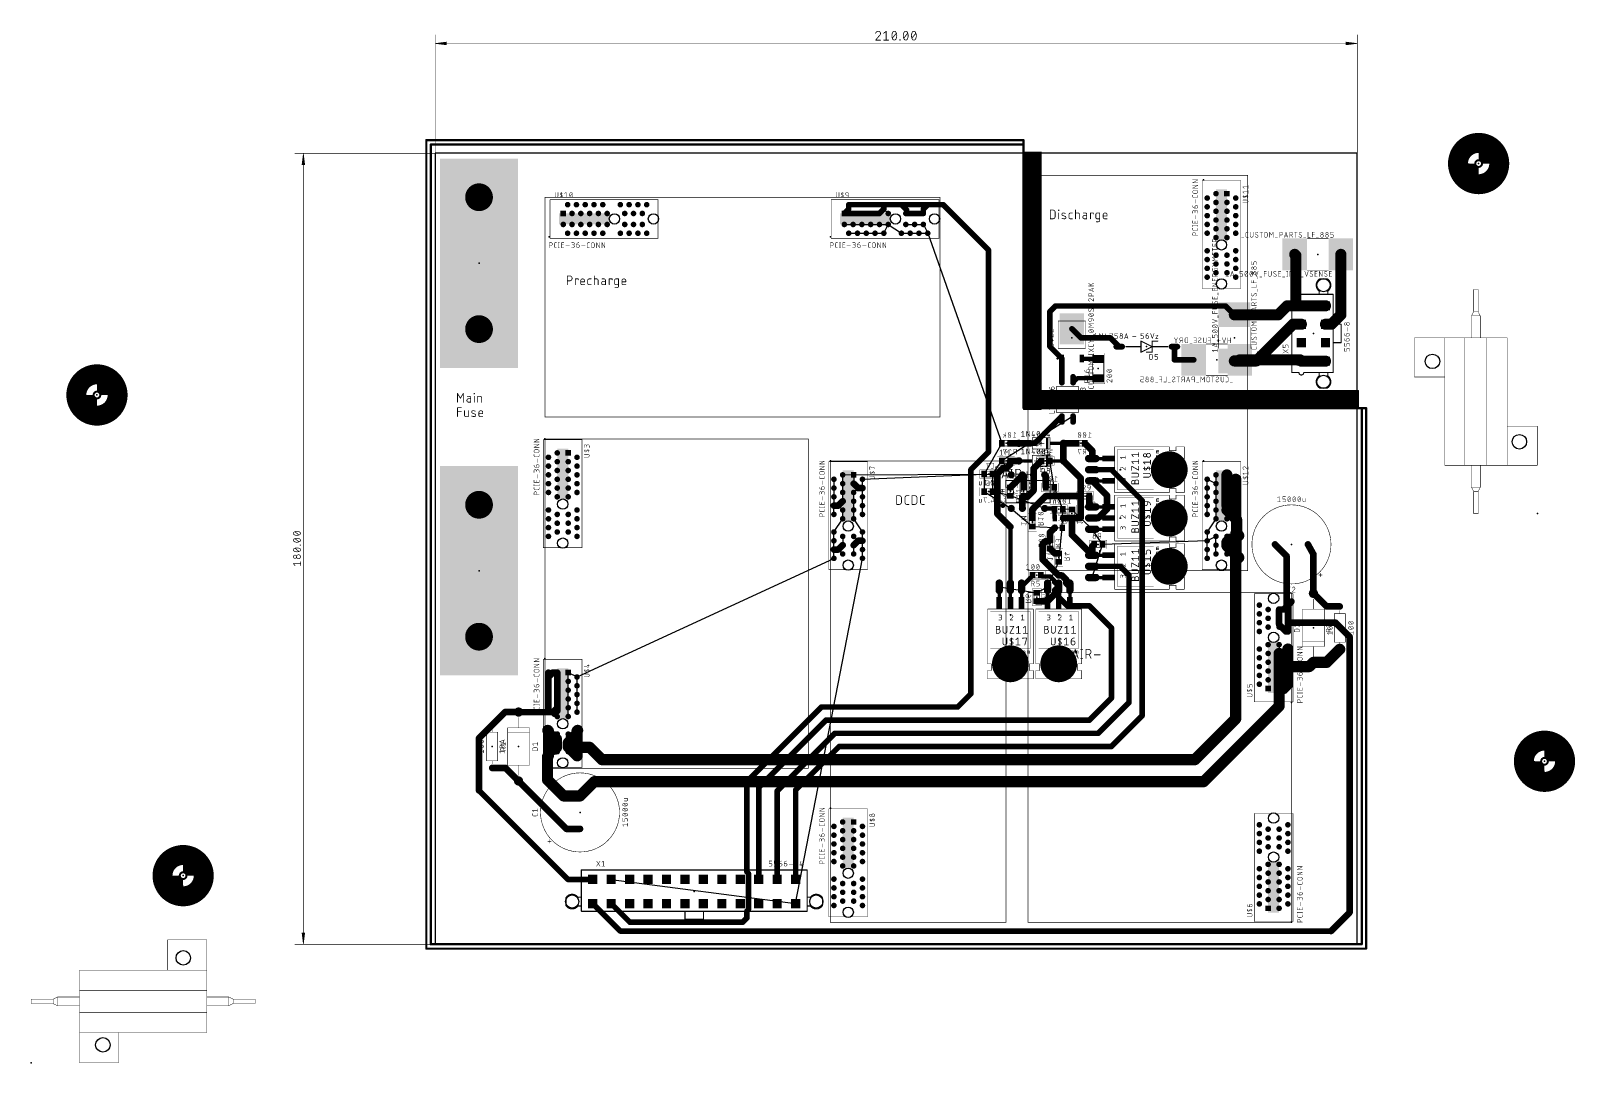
# Model space of a CAD drawing. Extents: x -92 to 260, y -27 to 208.
import ezdxf

# ---------------------------------------------------------------- set-up
doc = ezdxf.new("R2010")
doc.units = 0
for name, color, linetype in [('1', 12, 'CONTINUOUS'), ('121', 253, 'CONTINUOUS'), ('16', 132, 'CONTINUOUS'), ('17', 110, 'CONTINUOUS'), ('19', 53, 'CONTINUOUS'), ('20', 31, 'CONTINUOUS'), ('21', 253, 'CONTINUOUS'), ('22', 253, 'CONTINUOUS'), ('23', 53, 'CONTINUOUS'), ('24', 53, 'CONTINUOUS'), ('25', 253, 'CONTINUOUS'), ('26', 253, 'CONTINUOUS'), ('27', 253, 'CONTINUOUS'), ('28', 253, 'CONTINUOUS'), ('39', 12, 'CONTINUOUS'), ('40', 132, 'CONTINUOUS'), ('41', 12, 'CONTINUOUS'), ('42', 132, 'CONTINUOUS'), ('43', 110, 'CONTINUOUS'), ('51', 253, 'CONTINUOUS'), ('52', 253, 'CONTINUOUS')]:
    doc.layers.add(name, color=color, linetype=linetype)

# ---------------------------------------------------------------- blocks, each defined once
blk = doc.blocks.new('RECT')
blk.add_solid([(-0.5, -0.5), (0.5, -0.5), (-0.5, 0.5), (0.5, 0.5)])
blk = doc.blocks.new('ROUNDP')
at = {"const_width": 0.5}
blk.add_lwpolyline([(0, -0.25, 1), (0, 0.25, 1), (0, -0.25)], format="xyb", dxfattribs=at)
blk = doc.blocks.new('LONGP100')
at = {"const_width": 1}
blk.add_lwpolyline([(-0.5, 0), (0.5, 0)], dxfattribs=at)
at = {"const_width": 0.5}
for points in [[(-0.5, 0.25, 1), (-0.5, -0.25)], [(0.5, -0.25, 1), (0.5, 0.25)]]:
    blk.add_lwpolyline(points, format="xyb", dxfattribs=at)
blk = doc.blocks.new('OFFSETP100')
at = {"const_width": 1}
blk.add_lwpolyline([(0, 0), (1, 0)], dxfattribs=at)
at = {"const_width": 0.5}
for points in [[(0, 0.25, 1), (0, -0.25)], [(1, -0.25, 1), (1, 0.25)]]:
    blk.add_lwpolyline(points, format="xyb", dxfattribs=at)
blk = doc.blocks.new('SQUAREP')
blk.add_solid([(-0.5, -0.5), (0.5, -0.5), (-0.5, 0.5), (0.5, 0.5)])

msp = doc.modelspace()

# ---------------------------------------------------------------- linework, layer by layer
at = {"layer": '1'}
for points, const_width in [([(100.9178, 207.7716, 0.3252), (100.3046, 207.3257)], 0.1778), ([(100.9178, 207.8161, 1), (100.9178, 207.7271)], 0.0889), ([(101.4194, 207.27, 0.4142), (100.9178, 207.7716)], 0.1778), ([(100.9178, 207.7272, 1), (100.9178, 207.816)], 0.0889), ([(102.7603, 207.7716, 1), (102.6714, 207.7716)], 0.0889), ([(102.7436, 207.7369, 1), (102.6881, 207.8063)], 0.0889), ([(104.1795, 207.4929, 0.1139), (104.0123, 206.7683)], 0.1778), ([(104.5697, 207.7716, 0.3205), (104.1795, 207.4929)], 0.1778), ([(104.1375, 207.5073, 1), (104.2216, 207.4785)], 0.0889), ([(104.2195, 207.4734, 1), (104.1396, 207.5124)], 0.0889), ([(104.9599, 207.4929, 0.3205), (104.5697, 207.7716)], 0.1778), ([(104.5697, 207.816, 1), (104.5697, 207.7272)], 0.0889), ([(104.5697, 207.7272, 1), (104.5697, 207.816)], 0.0889), ([(104.9998, 207.5124, 1), (104.9199, 207.4734)], 0.0889), ([(105.1271, 206.7683, 0.1139), (104.9599, 207.4929)], 0.1778), ([(104.9178, 207.4785, 1), (105.0019, 207.5073)], 0.0889), ([(106.7749, 207.4929, 0.1139), (106.6077, 206.7683)], 0.1778), ([(107.165, 207.7716, 0.3205), (106.7749, 207.4929)], 0.1778), ([(106.7328, 207.5073, 1), (106.8169, 207.4785)], 0.0889), ([(106.8148, 207.4734, 1), (106.7349, 207.5124)], 0.0889), ([(107.5552, 207.4929, 0.3205), (107.165, 207.7716)], 0.1778), ([(107.165, 207.816, 1), (107.165, 207.7272)], 0.0889), ([(107.165, 207.7272, 1), (107.165, 207.816)], 0.0889), ([(107.7224, 206.7683, 0.1139), (107.5552, 207.4929)], 0.1778), ([(107.5952, 207.5124, 1), (107.5153, 207.4734)], 0.0889), ([(107.5132, 207.4785, 1), (107.5973, 207.5073)], 0.0889), ([(108.6287, 207.4929, 0.1139), (108.4615, 206.7683)], 0.1778), ([(109.0189, 207.7716, 0.3205), (108.6287, 207.4929)], 0.1778), ([(108.5867, 207.5073, 1), (108.6707, 207.4785)], 0.0889), ([(108.6687, 207.4734, 1), (108.5887, 207.5124)], 0.0889), ([(109.409, 207.4929, 0.3205), (109.0189, 207.7716)], 0.1778), ([(109.0189, 207.816, 1), (109.0189, 207.7272)], 0.0889), ([(109.0189, 207.7272, 1), (109.0189, 207.816)], 0.0889), ([(109.5763, 206.7683, 0.1139), (109.409, 207.4929)], 0.1778), ([(109.449, 207.5124, 1), (109.3691, 207.4734)], 0.0889), ([(109.367, 207.4785, 1), (109.4511, 207.5073)], 0.0889), ([(0.0325, 206.95, 1), (-0.0325, 206.95)], 0.065), ([(0.065, 205.0325, 1), (0.065, 204.9675)], 0.065), ([(0.0691, 205.0322, 1), (0.0609, 204.9678)], 0.065), ([(0.0633, 205.0325, 1), (0.0667, 204.9675)], 0.065), ([(0.0667, 205.0325, 1), (0.0633, 204.9675)], 0.065), ([(0.0683, 205.0323, 1), (0.0617, 204.9677)], 0.065), ([(0.0617, 205.0323, 1), (0.0683, 204.9677)], 0.065), ([(0.0609, 205.0322, 1), (0.0691, 204.9678)], 0.065), ([(2.6325, 205.3192, 1), (2.5675, 205.3192)], 0.065), ([(2.5675, 204.6808, 1), (2.6325, 204.6808)], 0.065), ([(2.6041, 205.287, 1), (2.5959, 205.3515)], 0.065), ([(2.5959, 204.6485, 1), (2.6041, 204.713)], 0.065), ([(2.6033, 205.2277, 1), (2.5967, 205.2923)], 0.065), ([(2.5967, 204.7077, 1), (2.6033, 204.7723)], 0.065), ([(2.6017, 205.0975, 1), (2.5983, 205.1625)], 0.065), ([(2.5983, 204.8375, 1), (2.6017, 204.9025)], 0.065), ([(100.2623, 207.3394, 1), (100.3469, 207.312)], 0.0889), ([(100.3046, 205.8095, 1), (100.3046, 205.7206)], 0.0889), ([(100.2708, 205.7938, 1), (100.3385, 205.7362)], 0.0889), ([(101.2215, 206.912, 1), (101.2828, 206.8476)], 0.0889), ([(101.2522, 206.8798, 0.2053), (101.4194, 207.27)], 0.1778), ([(101.2861, 206.851, 1), (101.2183, 206.9086)], 0.0889), ([(101.4639, 207.2699, 1), (101.375, 207.27)], 0.0889), ([(101.375, 207.27, 1), (101.4639, 207.27)], 0.0889), ([(101.4194, 205.7206, 1), (101.4194, 205.8095)], 0.0889), ([(102.1307, 207.3604, 1), (102.1862, 207.291)], 0.0889), ([(102.1585, 205.8095, 1), (102.1585, 205.7206)], 0.0889), ([(102.6714, 205.765, 1), (102.7603, 205.765)], 0.0889), ([(103.2732, 205.7206, 1), (103.2732, 205.8095)], 0.0889), ([(104.0567, 206.7683, 1), (103.9678, 206.7683)], 0.0889), ([(103.9678, 206.7683, 1), (104.0567, 206.7683)], 0.0889), ([(104.0123, 206.7683, 0.1139), (104.1795, 206.0437)], 0.1778), ([(104.0891, 206.2387, 1), (104.1585, 206.1831)], 0.0889), ([(104.1795, 206.0437, 0.3205), (104.5697, 205.765)], 0.1778), ([(104.2216, 206.0581, 1), (104.1375, 206.0293)], 0.0889), ([(104.1396, 206.0242, 1), (104.2195, 206.0632)], 0.0889), ([(104.5697, 205.765, 0.3205), (104.9599, 206.0437)], 0.1778), ([(104.5697, 205.8094, 1), (104.5697, 205.7206)], 0.0889), ([(104.5697, 205.7206, 1), (104.5697, 205.8094)], 0.0889), ([(104.9199, 206.0632, 1), (104.9998, 206.0242)], 0.0889), ([(104.9599, 206.0437, 0.1139), (105.1271, 206.7683)], 0.1778), ([(105.0019, 206.0293, 1), (104.9178, 206.0581)], 0.0889), ([(105.0503, 207.2979, 1), (104.9809, 207.3535)], 0.0889), ([(105.1715, 206.7683, 1), (105.0826, 206.7683)], 0.0889), ([(105.0826, 206.7683, 1), (105.1715, 206.7683)], 0.0889), ([(105.8116, 205.9209, 1), (105.8116, 205.832)], 0.0889), ([(105.8116, 205.8095, 1), (105.8116, 205.7206)], 0.0889), ([(105.8561, 205.8765, 1), (105.7672, 205.8765)], 0.0889), ([(105.7672, 205.765, 1), (105.8561, 205.765)], 0.0889), ([(105.9676, 205.8765, 1), (105.8787, 205.8765)], 0.0889), ([(105.8787, 205.765, 1), (105.9676, 205.765)], 0.0889), ([(105.9231, 205.832, 1), (105.9231, 205.9209)], 0.0889), ([(105.9231, 205.7206, 1), (105.9231, 205.8095)], 0.0889), ([(106.6521, 206.7683, 1), (106.5632, 206.7683)], 0.0889), ([(106.5632, 206.7683, 1), (106.6521, 206.7683)], 0.0889), ([(106.6077, 206.7683, 0.1139), (106.7749, 206.0437)], 0.1778), ([(106.6844, 206.2387, 1), (106.7538, 206.1831)], 0.0889), ([(106.7749, 206.0437, 0.3205), (107.165, 205.765)], 0.1778), ([(106.8169, 206.0581, 1), (106.7328, 206.0293)], 0.0889), ([(106.7349, 206.0242, 1), (106.8148, 206.0632)], 0.0889), ([(107.165, 205.765, 0.3205), (107.5552, 206.0437)], 0.1778), ([(107.165, 205.8094, 1), (107.165, 205.7206)], 0.0889), ([(107.165, 205.7206, 1), (107.165, 205.8094)], 0.0889), ([(107.5552, 206.0437, 0.1139), (107.7224, 206.7683)], 0.1778), ([(107.5153, 206.0632, 1), (107.5952, 206.0242)], 0.0889), ([(107.5973, 206.0293, 1), (107.5132, 206.0581)], 0.0889), ([(107.6457, 207.2979, 1), (107.5762, 207.3535)], 0.0889), ([(107.7669, 206.7683, 1), (107.678, 206.7683)], 0.0889), ([(107.678, 206.7683, 1), (107.7669, 206.7683)], 0.0889), ([(108.4615, 206.7683, 0.1139), (108.6287, 206.0437)], 0.1778), ([(108.5059, 206.7683, 1), (108.417, 206.7683)], 0.0889), ([(108.417, 206.7683, 1), (108.5059, 206.7683)], 0.0889), ([(108.5383, 206.2387, 1), (108.6077, 206.1831)], 0.0889), ([(108.6287, 206.0437, 0.3205), (109.0189, 205.765)], 0.1778), ([(108.6708, 206.0581, 1), (108.5867, 206.0293)], 0.0889), ([(108.5887, 206.0242, 1), (108.6687, 206.0632)], 0.0889), ([(109.0189, 205.765, 0.3205), (109.409, 206.0437)], 0.1778), ([(109.0189, 205.8094, 1), (109.0189, 205.7206)], 0.0889), ([(109.0189, 205.7206, 1), (109.0189, 205.8094)], 0.0889), ([(109.409, 206.0437, 0.1139), (109.5763, 206.7683)], 0.1778), ([(109.3691, 206.0632, 1), (109.449, 206.0242)], 0.0889), ([(109.4511, 206.0293, 1), (109.367, 206.0581)], 0.0889), ([(109.4995, 207.2979, 1), (109.4301, 207.3535)], 0.0889), ([(109.6207, 206.7683, 1), (109.5318, 206.7683)], 0.0889), ([(109.5318, 206.7683, 1), (109.6207, 206.7683)], 0.0889), ([(207.4041, 205.3515, 1), (207.3959, 205.287)], 0.065), ([(207.4325, 205.3192, 1), (207.3675, 205.3192)], 0.065), ([(207.4033, 205.2923, 1), (207.3967, 205.2277)], 0.065), ([(207.4017, 205.1625, 1), (207.3983, 205.0975)], 0.065), ([(207.3983, 204.9025, 1), (207.4017, 204.8375)], 0.065), ([(207.3967, 204.7723, 1), (207.4033, 204.7077)], 0.065), ([(207.3959, 204.713, 1), (207.4041, 204.6485)], 0.065), ([(207.3675, 204.6808, 1), (207.4325, 204.6808)], 0.065), ([(209.9391, 204.9678, 1), (209.9309, 205.0322)], 0.065), ([(209.9309, 204.9678, 1), (209.9391, 205.0322)], 0.065), ([(209.9383, 204.9677, 1), (209.9317, 205.0323)], 0.065), ([(209.9317, 204.9677, 1), (209.9383, 205.0323)], 0.065), ([(209.9333, 204.9675, 1), (209.9367, 205.0325)], 0.065), ([(209.9367, 204.9675, 1), (209.9333, 205.0325)], 0.065), ([(209.935, 204.9675, 1), (209.935, 205.0325)], 0.065), ([(210.0325, 206.95, 1), (209.9675, 206.95)], 0.065), ([(-31.95, 180.0325, 1), (-31.95, 179.9675)], 0.065), ([(-29.9675, 179.935, 1), (-30.0325, 179.935)], 0.065), ([(-29.9678, 179.9391, 1), (-30.0322, 179.9309)], 0.065), ([(-29.9675, 179.9333, 1), (-30.0325, 179.9367)], 0.065), ([(-29.9675, 179.9367, 1), (-30.0325, 179.9333)], 0.065), ([(-29.9677, 179.9383, 1), (-30.0323, 179.9317)], 0.065), ([(-29.9677, 179.9317, 1), (-30.0323, 179.9383)], 0.065), ([(-29.9678, 179.9309, 1), (-30.0322, 179.9391)], 0.065), ([(-1, 182.127, 1), (-1, 181.873)], 0.254), ([(-0.873, 182, 1), (-1.127, 182)], 0.254), ([(-0.873, 181, 1), (-1.127, 181)], 0.254), ([(-1.127, 181, 1), (-0.873, 181)], 0.254), ([(-0.0325, 180, 1), (0.0325, 180)], 0.065), ([(0, 179.9675, 1), (0, 180.0325)], 0.065), ([(134.127, 182, 1), (133.873, 182)], 0.254), ([(134, 181.873, 1), (134, 182.127)], 0.254), ([(209.9675, 180, 1), (210.0325, 180)], 0.065), ([(-30.3515, 177.4041, 1), (-30.287, 177.3959)], 0.065), ([(-30.3192, 177.4325, 1), (-30.3192, 177.3675)], 0.065), ([(-30.2923, 177.4033, 1), (-30.2277, 177.3967)], 0.065), ([(-30.1625, 177.4017, 1), (-30.0975, 177.3983)], 0.065), ([(-29.9025, 177.3983, 1), (-29.8375, 177.4017)], 0.065), ([(-29.7723, 177.3967, 1), (-29.7077, 177.4033)], 0.065), ([(-29.713, 177.3959, 1), (-29.6485, 177.4041)], 0.065), ([(-29.6808, 177.3675, 1), (-29.6808, 177.4325)], 0.065), ([(94.4975, 168.31, 1), (93.8625, 168.31)], 0.635), ([(94.18, 168.6275, 1), (94.18, 167.9925)], 0.635), ([(102.18, 168.6275, 1), (102.18, 167.9925)], 0.635), ([(102.4975, 168.31, 1), (101.8625, 168.31)], 0.635), ([(102.18, 167.9925, 1), (102.18, 168.6275)], 0.635), ([(106.18, 168.6275, 1), (106.18, 167.9925)], 0.635), ([(106.4045, 168.5345, 1), (105.9555, 168.0855)], 0.635), ([(106.18, 167.9925, 1), (106.18, 168.6275)], 0.635), ([(108.18, 168.6275, 1), (108.18, 167.9925)], 0.635), ([(108.18, 167.9925, 1), (108.18, 168.6275)], 0.635), ([(110.18, 168.6275, 1), (110.18, 167.9925)], 0.635), ([(110.18, 167.9925, 1), (110.18, 168.6275)], 0.635), ([(112.18, 168.6275, 1), (112.18, 167.9925)], 0.635), ([(112.4045, 168.0855, 1), (111.9555, 168.5345)], 0.635), ([(112.18, 167.9925, 1), (112.18, 168.6275)], 0.635), ([(115.9145, 168.5345, 1), (115.4655, 168.0855)], 0.635), ([(115.69, 167.9925, 1), (115.69, 168.6275)], 0.635), ([(93.18, 166.6275, 1), (93.18, 165.9925)], 0.635), ([(92.9555, 166.5345, 1), (93.4045, 166.0855)], 0.635), ([(93.8625, 167.31, 1), (94.4975, 167.31)], 0.635), ([(94.4045, 167.0855, 1), (93.9555, 167.5345)], 0.635), ([(100.9555, 166.5345, 1), (101.4045, 166.0855)], 0.635), ([(101.18, 165.9925, 1), (101.18, 166.6275)], 0.635), ([(101.8625, 167.31, 1), (102.4975, 167.31)], 0.635), ([(102.4045, 167.0855, 1), (101.9555, 167.5345)], 0.635), ([(107.6958, 167.1117, 1), (107.0608, 167.1117)], 0.635), ([(107.6028, 166.7328, 1), (107.1538, 166.2838)], 0.635), ([(107.0608, 166.5083, 1), (107.6958, 166.5083)], 0.635), ([(107.1538, 166.8872, 1), (107.6028, 167.3362)], 0.635), ([(107.5766, 166.6275, 1), (107.5766, 165.9925)], 0.635), ([(107.3521, 166.0855, 1), (107.8011, 166.5345)], 0.635), ([(109.18, 166.6275, 1), (109.18, 165.9925)], 0.635), ([(109.18, 165.9925, 1), (109.18, 166.6275)], 0.635), ([(110.8522, 166.6378, 1), (111.3012, 166.1888)], 0.635), ([(111.4975, 167.31, 1), (110.8625, 167.31)], 0.635), ([(110.9555, 167.5345, 1), (111.4045, 167.0855)], 0.635), ([(110.8625, 166.5166, 1), (111.4975, 166.5166)], 0.635), ([(111.4045, 166.2921, 1), (110.9555, 166.7411)], 0.635), ([(111.18, 165.9925, 1), (111.18, 166.6275)], 0.635), ([(126.3175, 158, 1), (125.6825, 158)], 0.635), ([(125.7755, 157.7755, 1), (126.2245, 158.2245)], 0.635), ([(196.199, 157.449, 1), (195.301, 156.551)], 1.27), ([(206.885, 157, 1), (205.615, 157)], 1.27), ([(196.635, 156.75, 1), (195.365, 156.75)], 1.27), ([(195.551, 156.301, 1), (196.449, 157.199)], 1.27), ([(140.3175, 144, 1), (139.6825, 144)], 0.635), ([(139.7755, 144.2245, 1), (140.2245, 143.7755)], 0.635), ([(141.25, 145.5675, 1), (141.25, 144.9325)], 0.635), ([(141.4745, 145.0255, 1), (141.0255, 145.4745)], 0.635), ([(180.2245, 145.4745, 1), (179.7755, 145.0255)], 0.635), ([(180, 144.9325, 1), (180, 145.5675)], 0.635), ([(182, 143.885, 1), (182, 142.615)], 1.27), ([(191.551, 143.699, 1), (192.449, 142.801)], 1.27), ([(192, 142.615, 1), (192, 143.885)], 1.27), ([(194.05, 145.935, 1), (194.05, 144.665)], 1.27), ([(194.499, 144.851, 1), (193.601, 145.749)], 1.27), ([(196, 145.935, 1), (196, 144.665)], 1.27), ([(195.365, 145.3, 1), (196.635, 145.3)], 1.27), ([(196, 144.665, 1), (196, 145.935)], 1.27), ([(197.25, 145.935, 1), (197.25, 144.665)], 1.27), ([(197.25, 144.665, 1), (197.25, 145.935)], 1.27), ([(202.75, 144.665, 1), (202.75, 145.935)], 1.27), ([(206.699, 142.801, 1), (205.801, 143.699)], 1.27), ([(145.2245, 140.2871, 1), (144.7755, 139.8381)], 0.635), ([(181.7755, 143.0255, 1), (182.2245, 143.4745)], 0.635), ([(195.35, 141.735, 1), (195.35, 140.465)], 1.27), ([(195.799, 140.651, 1), (194.901, 141.549)], 1.27), ([(197.25, 140.465, 1), (197.25, 141.735)], 1.27), ([(202.75, 141.735, 1), (202.75, 140.465)], 1.27), ([(203.651, 141.549, 1), (204.549, 140.651)], 1.27), ([(204.1, 140.465, 1), (204.1, 141.735)], 1.27), ([(205.615, 143.25, 1), (206.885, 143.25)], 1.27), ([(147.0626, 138.3175, 1), (147.0626, 137.6825)], 0.635), ([(146.8381, 137.7755, 1), (147.2871, 138.2245)], 0.635), ([(154.0015, 138.2245, 1), (153.5525, 137.7755)], 0.635), ([(153.777, 137.6825, 1), (153.777, 138.3175)], 0.635), ([(140.2245, 136.2404, 1), (139.7755, 135.7914)], 0.635), ([(139.6825, 136.0159, 1), (140.3175, 136.0159)], 0.635), ([(143.0375, 133.2959, 1), (142.4025, 133.2959)], 0.635), ([(142.4955, 133.0714, 1), (142.9445, 133.5204)], 0.635), ([(147.4568, 133.4727, 1), (147.1032, 133.1191)], 0.5), ([(147.3759, 133.45, 1), (147.3759, 132.95)], 0.5), ([(147.1991, 133.0232, 1), (147.5527, 133.3768)], 0.5), ([(151, 132.95, 1), (151, 133.45)], 0.5), ([(155.5525, 135.7755, 1), (156.0015, 136.2245)], 0.635), ([(182, 133.385, 1), (182, 132.115)], 1.27), ([(186.551, 133.199, 1), (187.449, 132.301)], 1.27), ([(187, 132.115, 1), (187, 133.385)], 1.27), ([(142.9445, 128.0445, 1), (142.4955, 127.5955)], 0.635), ([(142.4025, 127.82, 1), (143.0375, 127.82)], 0.635), ([(142.5055, 127.5855, 1), (142.9545, 128.0345)], 0.635), ([(145.0932, 127.9868, 1), (145.4468, 127.6332)], 0.5), ([(146.26, 129.05, 1), (146.26, 128.55)], 0.5), ([(146.4368, 128.6232, 1), (146.0832, 128.9768)], 0.5), ([(151, 128.55, 1), (151, 129.05)], 0.5), ([(134, 122.127, 1), (134, 121.873)], 0.254), ([(133.873, 122, 1), (134.127, 122)], 0.254), ([(142.9545, 119.9655, 1), (142.5055, 120.4145)], 0.635), ([(211.127, 122, 1), (210.873, 122)], 0.254), ([(211, 121.873, 1), (211, 122.127)], 0.254), ([(126.2245, 111.7755, 1), (125.7755, 112.2245)], 0.635), ([(132.92, 114.375, 1), (132.92, 113.625)], 0.75), ([(132.92, 114.3175, 1), (132.92, 113.6825)], 0.635), ([(135.54, 113.625, 1), (135.54, 114.375)], 0.75), ([(136.3155, 114.2245, 1), (136.7645, 113.7755)], 0.635), ([(136.54, 113.6825, 1), (136.54, 114.3175)], 0.635), ([(125.6825, 112, 1), (126.3175, 112)], 0.635), ([(129.3476, 108.7226, 1), (129.3476, 107.9726)], 0.75), ([(129.6128, 108.0824, 1), (129.0824, 108.6128)], 0.75), ([(130.0738, 107.9726, 1), (130.0738, 108.7226)], 0.75), ([(130.95, 110.375, 1), (130.95, 109.625)], 0.75), ([(131.325, 110, 1), (130.575, 110)], 0.75), ([(130.575, 109.2238, 1), (131.325, 109.2238)], 0.75), ([(131.2152, 108.9586, 1), (130.6848, 109.489)], 0.75), ([(132.92, 109.625, 1), (132.92, 110.375)], 0.75), ([(122.3175, 108, 1), (121.6825, 108)], 0.635), ([(121.7755, 108.2245, 1), (122.2245, 107.7755)], 0.635), ([(128.375, 107, 1), (127.625, 107)], 0.75), ([(127.7348, 107.2652, 1), (128.2652, 106.7348)], 0.75), ([(129.8086, 108.6128, 1), (130.339, 108.0824)], 0.75), ([(134.105, 106.81, 1), (133.355, 106.81)], 0.75), ([(133.355, 106.68, 1), (134.105, 106.68)], 0.75), ([(133.9952, 106.4148, 1), (133.4648, 106.9452)], 0.75), ([(149.9152, 105.7252, 1), (149.3848, 105.1948)], 0.75), ([(149.65, 108.3175, 1), (149.65, 107.6825)], 0.635), ([(154.2245, 108.2245, 1), (153.7755, 107.7755)], 0.635), ([(154, 107.6825, 1), (154, 108.3175)], 0.635), ([(130.7348, 104.2152, 1), (131.2652, 103.6848)], 0.75), ([(139.08, 102.375, 1), (139.08, 101.625)], 0.75), ([(139.3452, 101.7348, 1), (138.8148, 102.2652)], 0.75), ([(147.05, 101.625, 1), (147.05, 102.375)], 0.75), ([(149.325, 102, 1), (148.575, 102)], 0.75), ([(153.375, 102.11, 1), (152.625, 102.11)], 0.75), ([(152.7348, 101.8448, 1), (153.2652, 102.3752)], 0.75), ([(90.81, 100.195, 1), (90.81, 99.445)], 0.75), ([(91.5448, 100.0852, 1), (92.0752, 99.5548)], 0.75), ([(91.81, 99.445, 1), (91.81, 100.195)], 0.75), ([(93.0752, 100.5548, 1), (92.5448, 101.0852)], 0.75), ([(128.2652, 98.2652, 1), (127.7348, 97.7348)], 0.75), ([(136.0048, 99.4552, 1), (136.5352, 98.9248)], 0.75), ([(149.2152, 100.5052, 1), (148.6848, 99.9748)], 0.75), ([(148.575, 100.24, 1), (149.325, 100.24)], 0.75), ([(149.3848, 99.2748, 1), (149.9152, 99.8052)], 0.75), ([(152.625, 99, 1), (153.375, 99)], 0.75), ([(153.2652, 98.7348, 1), (152.7348, 99.2652)], 0.75), ([(161.3175, 101, 1), (160.6825, 101)], 0.635), ([(160.7755, 100.7755, 1), (161.2245, 101.2245)], 0.635), ([(127.625, 98, 1), (128.375, 98)], 0.75), ([(130.7348, 94.7348, 1), (131.2652, 95.2652)], 0.75), ([(131.254, 95, 1), (130.746, 95)], 0.508), ([(149.65, 97.375, 1), (149.65, 96.625)], 0.75), ([(150.7348, 97.2652, 1), (151.2652, 96.7348)], 0.75), ([(151, 96.625, 1), (151, 97.375)], 0.75), ([(-32.0505, 93.821, 0.3205), (-32.2763, 93.5049)], 0.1524), ([(-32.2763, 93.5049, 0.3205), (-32.0505, 93.1888)], 0.1524), ([(-32.2382, 93.5049, 1), (-32.3144, 93.5049)], 0.0762), ([(-32.3144, 93.5049, 1), (-32.2382, 93.5049)], 0.0762), ([(-32.0505, 92.2579, 0.3205), (-32.2763, 91.9418)], 0.1524), ([(-32.2763, 91.9418, 0.3205), (-32.0505, 91.6257)], 0.1524), ([(-32.2382, 91.9418, 1), (-32.3144, 91.9418)], 0.0762), ([(-32.3144, 91.9418, 1), (-32.2382, 91.9418)], 0.0762), ([(-31.4635, 93.9564, 0.1139), (-32.0505, 93.821)], 0.1524), ([(-32.0672, 93.8552, 1), (-32.0338, 93.7867)], 0.0762), ([(-32.0505, 93.1888, 0.1139), (-31.4635, 93.0533)], 0.1524), ([(-32.0338, 93.223, 1), (-32.0672, 93.1545)], 0.0762), ([(-31.4635, 92.3933, 0.1139), (-32.0505, 92.2579)], 0.1524), ([(-32.0672, 92.2921, 1), (-32.0338, 92.2236)], 0.0762), ([(-32.0505, 91.6257, 0.1139), (-31.4635, 91.4902)], 0.1524), ([(-32.0338, 91.6599, 1), (-32.0672, 91.5914)], 0.0762), ([(-32.0382, 93.7849, 1), (-32.0629, 93.857)], 0.0762), ([(-32.0629, 93.1528, 1), (-32.0382, 93.2248)], 0.0762), ([(-32.0382, 92.2218, 1), (-32.0629, 92.2939)], 0.0762), ([(-32.0629, 91.5896, 1), (-32.0382, 91.6617)], 0.0762), ([(-31.8913, 93.8959, 1), (-31.9389, 93.8364)], 0.0762), ([(-31.8913, 92.3328, 1), (-31.9389, 92.2733)], 0.0762), ([(-30.8765, 93.821, 0.1139), (-31.4635, 93.9564)], 0.1524), ([(-31.4635, 93.9945, 1), (-31.4635, 93.9183)], 0.0762), ([(-31.4635, 93.0533, 0.1139), (-30.8765, 93.1888)], 0.1524), ([(-31.4635, 93.0914, 1), (-31.4635, 93.0152)], 0.0762), ([(-30.8765, 92.2579, 0.1139), (-31.4635, 92.3933)], 0.1524), ([(-31.4635, 92.4314, 1), (-31.4635, 92.3552)], 0.0762), ([(-31.4635, 91.4902, 0.1139), (-30.8765, 91.6257)], 0.1524), ([(-31.4635, 91.5283, 1), (-31.4635, 91.4521)], 0.0762), ([(-31.4635, 93.9183, 1), (-31.4635, 93.9945)], 0.0762), ([(-31.4635, 93.0152, 1), (-31.4635, 93.0914)], 0.0762), ([(-31.4635, 92.3552, 1), (-31.4635, 92.4314)], 0.0762), ([(-31.4635, 91.4521, 1), (-31.4635, 91.5283)], 0.0762), ([(-31.0357, 93.1139, 1), (-30.9881, 93.1734)], 0.0762), ([(-31.0357, 91.5508, 1), (-30.9881, 91.6103)], 0.0762), ([(-30.6507, 93.5049, 0.3205), (-30.8765, 93.821)], 0.1524), ([(-30.8641, 93.857, 1), (-30.8888, 93.7849)], 0.0762), ([(-30.8765, 93.1888, 0.3205), (-30.6507, 93.5049)], 0.1524), ([(-30.6507, 91.9418, 0.3205), (-30.8765, 92.2579)], 0.1524), ([(-30.8641, 92.2939, 1), (-30.8888, 92.2218)], 0.0762), ([(-30.8765, 91.6257, 0.3205), (-30.6507, 91.9418)], 0.1524), ([(-30.8888, 91.6617, 1), (-30.8641, 91.5896)], 0.0762), ([(-30.8888, 93.2248, 1), (-30.8641, 93.1528)], 0.0762), ([(-30.8932, 93.7867, 1), (-30.8598, 93.8552)], 0.0762), ([(-30.8598, 93.1545, 1), (-30.8932, 93.223)], 0.0762), ([(-30.8932, 92.2236, 1), (-30.8598, 92.2921)], 0.0762), ([(-30.8598, 91.5914, 1), (-30.8932, 91.6599)], 0.0762), ([(-30.6126, 93.5049, 1), (-30.6888, 93.5049)], 0.0762), ([(-30.6888, 93.5049, 1), (-30.6126, 93.5049)], 0.0762), ([(-30.6126, 91.9418, 1), (-30.6888, 91.9418)], 0.0762), ([(-30.6888, 91.9418, 1), (-30.6126, 91.9418)], 0.0762), ([(93.0752, 90.5548, 1), (92.5448, 91.0852)], 0.75), ([(191.5152, 91.2652, 1), (190.9848, 90.7348)], 0.75), ([(199.0778, 91.1821, 1), (198.4222, 90.8179)], 0.75), ([(-31.9151, 88.5515, 1), (-31.9151, 87.829)], 0.1524), ([(-32.0505, 90.0695, 0.3205), (-32.2763, 89.7534)], 0.1524), ([(-32.2763, 89.7534, 0.3205), (-32.0505, 89.4373)], 0.1524), ([(-32.2382, 89.7534, 1), (-32.3144, 89.7534)], 0.0762), ([(-32.3144, 89.7534, 1), (-32.2382, 89.7534)], 0.0762), ([(-31.4635, 90.2049, 0.1139), (-32.0505, 90.0695)], 0.1524), ([(-32.0672, 90.1037, 1), (-32.0338, 90.0352)], 0.0762), ([(-32.0338, 89.4716, 1), (-32.0672, 89.4031)], 0.0762), ([(-32.0505, 89.4373, 0.1139), (-31.4635, 89.3018)], 0.1524), ([(-32.0382, 90.0334, 1), (-32.0629, 90.1055)], 0.0762), ([(-32.0629, 89.4013, 1), (-32.0382, 89.4733)], 0.0762), ([(-31.8913, 90.1444, 1), (-31.9389, 90.0849)], 0.0762), ([(-31.9151, 87.829, 1), (-31.9151, 88.5515)], 0.1524), ([(-31.9151, 88.5896, 1), (-31.9151, 88.5134)], 0.0762), ([(-31.9151, 88.5134, 1), (-31.9151, 88.5896)], 0.0762), ([(-31.1023, 88.6418, 1), (-31.1023, 87.7387)], 0.1524), ([(-30.8765, 90.0695, 0.1139), (-31.4635, 90.2049)], 0.1524), ([(-31.4635, 90.243, 1), (-31.4635, 90.1668)], 0.0762), ([(-31.4635, 89.3018, 0.1139), (-30.8765, 89.4373)], 0.1524), ([(-31.4635, 89.3399, 1), (-31.4635, 89.2637)], 0.0762), ([(-31.4635, 90.1668, 1), (-31.4635, 90.243)], 0.0762), ([(-31.4635, 89.2637, 1), (-31.4635, 89.3399)], 0.0762), ([(-31.1023, 87.7387, 1), (-31.1023, 88.6418)], 0.1524), ([(-31.1023, 88.6799, 1), (-31.1023, 88.6037)], 0.0762), ([(-31.1023, 88.6037, 1), (-31.1023, 88.6799)], 0.0762), ([(-31.0357, 89.3624, 1), (-30.9881, 89.4219)], 0.0762), ([(-30.6507, 89.7534, 0.3205), (-30.8765, 90.0695)], 0.1524), ([(-30.8641, 90.1055, 1), (-30.8888, 90.0334)], 0.0762), ([(-30.8765, 89.4373, 0.3205), (-30.6507, 89.7534)], 0.1524), ([(-30.8888, 89.4733, 1), (-30.8641, 89.4013)], 0.0762), ([(-30.8932, 90.0352, 1), (-30.8598, 90.1037)], 0.0762), ([(-30.8598, 89.4031, 1), (-30.8932, 89.4716)], 0.0762), ([(-30.7029, 90.8927, 1), (-30.7791, 90.8927)], 0.0762), ([(-30.741, 90.9308, 1), (-30.741, 90.8546)], 0.0762), ([(-30.741, 90.8405, 1), (-30.741, 90.7643)], 0.0762), ([(-30.7791, 90.8024, 1), (-30.7029, 90.8024)], 0.0762), ([(-30.6126, 90.8927, 1), (-30.6888, 90.8927)], 0.0762), ([(-30.6888, 90.8024, 1), (-30.6126, 90.8024)], 0.0762), ([(-30.6126, 89.7534, 1), (-30.6888, 89.7534)], 0.0762), ([(-30.6888, 89.7534, 1), (-30.6126, 89.7534)], 0.0762), ([(-30.6507, 90.8546, 1), (-30.6507, 90.9308)], 0.0762), ([(-30.6507, 90.7643, 1), (-30.6507, 90.8405)], 0.0762), ([(90.81, 90.195, 1), (90.81, 89.445)], 0.75), ([(91.5448, 90.0852, 1), (92.0752, 89.5548)], 0.75), ([(91.81, 89.445, 1), (91.81, 90.195)], 0.75), ([(194.256, 88.369, 1), (193.506, 88.369)], 0.75), ([(193.6158, 88.1038, 1), (194.1462, 88.6342)], 0.75), ([(200.375, 88.75, 1), (199.625, 88.75)], 0.75), ([(199.6722, 88.5679, 1), (200.3278, 88.9321)], 0.75), ([(-32.2465, 86.6509, 1), (-32.3061, 86.6033)], 0.0762), ([(-32.2763, 86.6652, 1), (-32.2763, 86.589)], 0.0762), ([(-31.9151, 87.8671, 1), (-31.9151, 87.7909)], 0.0762), ([(-31.9448, 86.1518, 1), (-31.8853, 86.1994)], 0.0762), ([(-31.9151, 87.7909, 1), (-31.9151, 87.8671)], 0.0762), ([(-31.1023, 87.7768, 1), (-31.1023, 87.7006)], 0.0762), ([(-31.1023, 87.7006, 1), (-31.1023, 87.7768)], 0.0762), ([(-30.6126, 87.0787, 1), (-30.6888, 87.0787)], 0.0762), ([(-30.6888, 86.1756, 1), (-30.6126, 86.1756)], 0.0762), ([(-30.6507, 86.589, 1), (-30.6507, 86.6652)], 0.0762), ([(136.304, 84, 1), (135.796, 84)], 0.508), ([(138.1296, 84.1796, 1), (137.7704, 83.8204)], 0.508), ([(149.65, 86.3175, 1), (149.65, 85.6825)], 0.635), ([(156.2245, 86.2245, 1), (155.7755, 85.7755)], 0.635), ([(156, 85.6825, 1), (156, 86.3175)], 0.635), ([(158.3175, 84, 1), (157.6825, 84)], 0.635), ([(157.7755, 83.7755, 1), (158.2245, 84.2245)], 0.635), ([(130.746, 81.35, 1), (131.254, 81.35)], 0.508), ([(133.3604, 81.5296, 1), (133.7196, 81.1704)], 0.508), ([(135.796, 83.86, 1), (136.304, 83.86)], 0.508), ([(136.2296, 83.6804, 1), (135.8704, 84.0396)], 0.508), ([(138.2632, 83.9408, 1), (138.2632, 83.4328)], 0.508), ([(138.0836, 83.5072, 1), (138.4428, 83.8664)], 0.508), ([(140.2603, 83.8664, 1), (139.9011, 83.5072)], 0.508), ([(140.0807, 83.4328, 1), (140.0807, 83.9408)], 0.508), ([(141.2126, 82.8089, 1), (140.7046, 82.8089)], 0.508), ([(141.1382, 82.571, 1), (140.779, 82.2118)], 0.508), ([(140.7046, 82.3914, 1), (141.2126, 82.3914)], 0.508), ([(140.779, 82.6293, 1), (141.1382, 82.9885)], 0.508), ([(142.3175, 81.35, 1), (141.6825, 81.35)], 0.635), ([(141.8204, 81.1704, 1), (142.1796, 81.5296)], 0.508), ([(142.2245, 79.2245, 1), (141.7755, 78.7755)], 0.635), ([(141.6825, 79, 1), (142.3175, 79)], 0.635), ([(144, 77.3175, 1), (144, 76.6825)], 0.635), ([(143.7755, 76.7755, 1), (144.2245, 77.2245)], 0.635), ([(149.2245, 77.2245, 1), (148.7755, 76.7755)], 0.635), ([(149, 76.6825, 1), (149, 77.3175)], 0.635), ([(194.1462, 77.7542, 1), (193.6158, 77.2238)], 0.75), ([(193.506, 77.489, 1), (194.256, 77.489)], 0.75), ([(194.565, 77.18, 1), (193.815, 77.18)], 0.75), ([(193.9248, 77.4452, 1), (194.4552, 76.9148)], 0.75), ([(194.4552, 76.9148, 1), (193.9248, 77.4452)], 0.75), ([(193.9248, 76.9148, 1), (194.4552, 77.4452)], 0.75), ([(195.2652, 77.7248, 1), (194.7348, 78.2552)], 0.75), ([(200.2652, 80.1152, 1), (199.7348, 79.5848)], 0.75), ([(199.625, 79.85, 1), (200.375, 79.85)], 0.75), ([(202.97, 77.255, 1), (202.97, 76.505)], 0.75), ([(202.7048, 76.6148, 1), (203.2352, 77.1452)], 0.75), ([(206, 76.505, 1), (206, 77.255)], 0.75), ([(192.565, 76.18, 1), (191.815, 76.18)], 0.75), ([(192.565, 74.18, 1), (191.815, 74.18)], 0.75), ([(191.815, 74.18, 1), (192.565, 74.18)], 0.75), ([(192.1094, 76.2606, 1), (192.6398, 75.7302)], 0.75), ([(192.5592, 76.555, 1), (192.5592, 75.805)], 0.75), ([(192.8244, 75.9148, 1), (192.294, 76.4452)], 0.75), ([(192.9248, 76.4452, 1), (193.4552, 75.9148)], 0.75), ([(193.19, 75.805, 1), (193.19, 76.555)], 0.75), ([(194.565, 75.18, 1), (193.815, 75.18)], 0.75), ([(193.815, 75.18, 1), (194.565, 75.18)], 0.75), ([(194.565, 73.18, 1), (193.815, 73.18)], 0.75), ([(194.19, 73.555, 1), (194.19, 72.805)], 0.75), ([(205.3192, 73.4452, 1), (204.7888, 72.9148)], 0.75), ([(205.054, 72.805, 1), (205.054, 73.555)], 0.75), ([(154.3175, 72, 1), (153.6825, 72)], 0.635), ([(153.7755, 71.7755, 1), (154.2245, 72.2245)], 0.635), ([(192.4552, 73.0044, 1), (191.9248, 72.474)], 0.75), ([(191.815, 72.7392, 1), (192.565, 72.7392)], 0.75), ([(193.7492, 71.555, 1), (193.7492, 70.805)], 0.75), ([(193.484, 70.9148, 1), (194.0144, 71.4452)], 0.75), ([(193.815, 73.18, 1), (194.565, 73.18)], 0.75), ([(193.815, 71.18, 1), (194.565, 71.18)], 0.75), ([(194.19, 70.805, 1), (194.19, 71.555)], 0.75), ([(208.609, 70, 1), (207.859, 70)], 0.75), ([(207.9688, 69.7348, 1), (208.4992, 70.2652)], 0.75), ([(26.185, 61.81, 1), (25.435, 61.81)], 0.75), ([(26.185, 60.82, 1), (25.435, 60.82)], 0.75), ([(25.5448, 61.0852, 1), (26.0752, 60.5548)], 0.75), ([(25.435, 60.82, 1), (26.185, 60.82)], 0.75), ([(26.81, 62.195, 1), (26.81, 61.445)], 0.75), ([(27.0752, 61.5548, 1), (26.5448, 62.0852)], 0.75), ([(28.185, 61.82, 1), (27.435, 61.82)], 0.75), ([(28.185, 59.82, 1), (27.435, 59.82)], 0.75), ([(27.435, 59.82, 1), (28.185, 59.82)], 0.75), ([(27.81, 61.445, 1), (27.81, 62.195)], 0.75), ([(26.185, 58.82, 1), (25.435, 58.82)], 0.75), ([(25.435, 58.82, 1), (26.185, 58.82)], 0.75), ([(26.185, 56.82, 1), (25.435, 56.82)], 0.75), ([(25.435, 56.82, 1), (26.185, 56.82)], 0.75), ([(28.185, 57.82, 1), (27.435, 57.82)], 0.75), ([(27.435, 57.82, 1), (28.185, 57.82)], 0.75), ([(28.185, 55.82, 1), (27.435, 55.82)], 0.75), ([(121.6825, 57, 1), (122.3175, 57)], 0.635), ([(122.2245, 56.7755, 1), (121.7755, 57.2245)], 0.635), ([(153.6825, 56, 1), (154.3175, 56)], 0.635), ([(154.2245, 55.7755, 1), (153.7755, 56.2245)], 0.635), ([(15.97, 53.225, 1), (15.97, 52.475)], 0.75), ([(16.2352, 52.5848, 1), (15.7048, 53.1152)], 0.75), ([(19.2652, 53.1152, 1), (18.7348, 52.5848)], 0.75), ([(19.03, 53.195, 1), (19.03, 52.445)], 0.75), ([(18.7648, 52.5548, 1), (19.2952, 53.0852)], 0.75), ([(19, 52.475, 1), (19, 53.225)], 0.75), ([(26.185, 54.82, 1), (25.435, 54.82)], 0.75), ([(25.435, 54.82, 1), (26.185, 54.82)], 0.75), ([(25.81, 53.195, 1), (25.81, 52.445)], 0.75), ([(25.435, 52.82, 1), (26.185, 52.82)], 0.75), ([(25.81, 52.445, 1), (25.81, 53.195)], 0.75), ([(26.5448, 53.0852, 1), (27.0752, 52.5548)], 0.75), ([(26.9152, 52.7148, 1), (27.4456, 52.1844)], 0.75), ([(26.81, 52.445, 1), (26.81, 53.195)], 0.75), ([(27.435, 55.82, 1), (28.185, 55.82)], 0.75), ([(28.185, 53.82, 1), (27.435, 53.82)], 0.75), ([(27.435, 53.82, 1), (28.185, 53.82)], 0.75), ([(27.435, 53.0792, 1), (28.185, 53.0792)], 0.75), ([(28.0752, 53.5548, 1), (27.5448, 54.0852)], 0.75), ([(28.0752, 52.814, 1), (27.5448, 53.3444)], 0.75), ([(88, 54.3175, 1), (88, 53.6825)], 0.635), ([(88.2245, 53.7755, 1), (87.7755, 54.2245)], 0.635), ([(118.7755, 54.2245, 1), (119.2245, 53.7755)], 0.635), ([(119, 53.6825, 1), (119, 54.3175)], 0.635), ([(157.6825, 55, 1), (158.3175, 55)], 0.635), ([(158.2245, 54.7755, 1), (157.7755, 55.2245)], 0.635), ([(12.7348, 50.1452, 1), (13.2652, 49.6148)], 0.75), ([(13.2652, 49.6148, 1), (12.7348, 50.1452)], 0.75), ([(89, 51.3175, 1), (89, 50.6825)], 0.635), ([(89.2245, 50.7755, 1), (88.7755, 51.2245)], 0.635), ([(148.7755, 51.2245, 1), (149.2245, 50.7755)], 0.635), ([(149, 50.6825, 1), (149, 51.3175)], 0.635), ([(160.6825, 52, 1), (161.3175, 52)], 0.635), ([(161.2245, 51.7755, 1), (160.7755, 52.2245)], 0.635), ([(10.375, 46.88, 1), (9.625, 46.88)], 0.75), ([(9.7348, 47.1452, 1), (10.2652, 46.6148)], 0.75), ([(91, 48.3175, 1), (91, 47.6825)], 0.635), ([(91.2245, 47.7755, 1), (90.7755, 48.2245)], 0.635), ([(150.7755, 48.2245, 1), (151.2245, 47.7755)], 0.635), ([(151, 47.6825, 1), (151, 48.3175)], 0.635), ([(92, 45.3175, 1), (92, 44.6825)], 0.635), ([(92.2245, 44.7755, 1), (91.7755, 45.2245)], 0.635), ([(153.7755, 45.2245, 1), (154.2245, 44.7755)], 0.635), ([(154, 44.6825, 1), (154, 45.3175)], 0.635), ([(13, 40.495, 1), (13, 39.745)], 0.75), ([(16.2952, 40.3852, 1), (15.7648, 39.8548)], 0.75), ([(16.03, 39.745, 1), (16.03, 40.495)], 0.75), ([(9.625, 35, 1), (10.375, 35)], 0.75), ([(10.2245, 35.2245, 1), (9.7755, 34.7755)], 0.635), ([(19.2652, 37.4152, 1), (18.7348, 36.8848)], 0.75), ([(18.7348, 36.8848, 1), (19.2652, 37.4152)], 0.75), ([(71.3175, 37, 1), (70.6825, 37)], 0.635), ([(70.7755, 37.2245, 1), (71.2245, 36.7755)], 0.635), ([(74.0175, 35.7, 1), (73.3825, 35.7)], 0.635), ([(73.4755, 35.9245, 1), (73.9245, 35.4755)], 0.635), ([(78.2175, 34.9, 1), (77.5825, 34.9)], 0.635), ([(77.6755, 35.1245, 1), (78.1245, 34.6755)], 0.635), ([(82.4175, 35.1, 1), (81.7825, 35.1)], 0.635), ([(81.8755, 35.3245, 1), (82.3245, 34.8755)], 0.635), ([(29.9, 26.625, 1), (29.9, 25.875)], 0.75), ([(29.6348, 25.9848, 1), (30.1652, 26.5152)], 0.75), ([(33, 25.875, 1), (33, 26.625)], 0.75), ([(71.3175, 23, 1), (70.6825, 23)], 0.635), ([(70.6825, 23, 1), (71.3175, 23)], 0.635), ([(71.3175, 20, 1), (70.6825, 20)], 0.635), ([(70.6825, 20, 1), (71.3175, 20)], 0.635), ([(30.25, 15.0675, 1), (30.25, 14.4325)], 0.635), ([(30.0255, 14.5255, 1), (30.4745, 14.9745)], 0.635), ([(35.9, 14.4325, 1), (35.9, 15.0675)], 0.635), ([(71.2245, 16.6881, 1), (70.7755, 16.239)], 0.635), ([(70.6825, 16.4636, 1), (71.3175, 16.4636)], 0.635), ([(71.6549, 16.1261, 1), (71.0199, 16.1261)], 0.635), ([(71.1129, 15.9016, 1), (71.5619, 16.3507)], 0.635), ([(73.3825, 14.75, 1), (74.0175, 14.75)], 0.635), ([(77.5825, 14.75, 1), (78.2175, 14.75)], 0.635), ([(81.7825, 14.75, 1), (82.4175, 14.75)], 0.635), ([(36.1245, 9.4745, 1), (35.6755, 9.0255)], 0.635), ([(40.3245, 9.4745, 1), (39.8755, 9.0255)], 0.635), ([(71.3175, 7.5365, 1), (70.6825, 7.5365)], 0.635), ([(70.7755, 7.761, 1), (71.2245, 7.3119)], 0.635), ([(71.0199, 7.8739, 1), (71.6549, 7.8739)], 0.635), ([(71.5619, 7.6493, 1), (71.1129, 8.0984)], 0.635), ([(207.859, 7.234, 1), (208.609, 7.234)], 0.75), ([(208.4992, 6.9688, 1), (207.9688, 7.4992)], 0.75), ([(42.15, 3.3175, 1), (42.15, 2.6825)], 0.635), ([(41.9255, 2.7755, 1), (42.3745, 3.2245)], 0.635), ([(44.35, 5.3175, 1), (44.35, 4.6825)], 0.635), ([(44.1255, 4.7755, 1), (44.5745, 5.2245)], 0.635), ([(69.7755, 5.2245, 1), (70.2245, 4.7755)], 0.635), ([(70, 4.6825, 1), (70, 5.3175)], 0.635), ([(70.6825, 6, 1), (71.3175, 6)], 0.635), ([(71.2245, 5.7755, 1), (70.7755, 6.2245)], 0.635), ([(203.7348, 3.2652, 1), (204.2652, 2.7348)], 0.75), ([(204, 2.6825, 1), (204, 3.3175)], 0.635), ([(-31.95, 0.0325, 1), (-31.95, -0.0325)], 0.065), ([(-30.287, 2.6041, 1), (-30.3515, 2.5959)], 0.065), ([(-30.3192, 2.6325, 1), (-30.3192, 2.5675)], 0.065), ([(-30.2277, 2.6033, 1), (-30.2923, 2.5967)], 0.065), ([(-30.0975, 2.6017, 1), (-30.1625, 2.5983)], 0.065), ([(-30.0322, 0.0691, 1), (-29.9678, 0.0609)], 0.065), ([(-30.0323, 0.0683, 1), (-29.9677, 0.0617)], 0.065), ([(-30.0325, 0.0633, 1), (-29.9675, 0.0667)], 0.065), ([(-30.0325, 0.0667, 1), (-29.9675, 0.0633)], 0.065), ([(-30.0325, 0.065, 1), (-29.9675, 0.065)], 0.065), ([(-30.0323, 0.0617, 1), (-29.9677, 0.0683)], 0.065), ([(-30.0322, 0.0609, 1), (-29.9678, 0.0691)], 0.065), ([(-29.8375, 2.5983, 1), (-29.9025, 2.6017)], 0.065), ([(-29.7077, 2.5967, 1), (-29.7723, 2.6033)], 0.065), ([(-29.6485, 2.5959, 1), (-29.713, 2.6041)], 0.065), ([(-29.6808, 2.5675, 1), (-29.6808, 2.6325)], 0.065), ([(-1, 0.127, 1), (-1, -0.127)], 0.254), ([(-1.127, 0, 1), (-0.873, 0)], 0.254), ([(0, -0.0325, 1), (0, 0.0325)], 0.065), ([(210.873, 0, 1), (211.127, 0)], 0.254), ([(211, -0.127, 1), (211, 0.127)], 0.254)]:
    msp.add_lwpolyline(points, format="xyb", dxfattribs=dict(at, const_width=const_width))
for points, const_width in [([(102.1585, 207.3257), (102.7159, 207.7716)], 0.1778), ([(102.7159, 207.7716), (102.7159, 205.765)], 0.1778), ([(0, 180), (0, 206.95)], 0.13), ([(0.065, 205), (2.6, 205.3192)], 0.13), ([(0.065, 205), (2.6, 205.26)], 0.13), ([(0.065, 205), (2.6, 205.13)], 0.13), ([(209.935, 205), (0.065, 205)], 0.13), ([(2.6, 204.6808), (0.065, 205)], 0.13), ([(2.6, 204.87), (0.065, 205)], 0.13), ([(2.6, 204.74), (0.065, 205)], 0.13), ([(2.6, 205.3192), (2.6, 204.6808)], 0.13), ([(101.2522, 206.8798), (100.3046, 205.765)], 0.1778), ([(100.3046, 205.765), (101.4194, 205.765)], 0.1778), ([(102.1585, 205.765), (103.2732, 205.765)], 0.1778), ([(104.1238, 206.2109), (105.0156, 207.3257)], 0.1778), ([(105.8116, 205.765), (105.8116, 205.8765)], 0.1778), ([(105.8116, 205.8765), (105.9231, 205.8765)], 0.1778), ([(105.9231, 205.765), (105.8116, 205.765)], 0.1778), ([(105.9231, 205.8765), (105.9231, 205.765)], 0.1778), ([(106.7191, 206.2109), (107.611, 207.3257)], 0.1778), ([(108.573, 206.2109), (109.4648, 207.3257)], 0.1778), ([(209.935, 205), (207.4, 205.3192)], 0.13), ([(207.4, 205.3192), (207.4, 204.6808)], 0.13), ([(209.935, 205), (207.4, 205.26)], 0.13), ([(209.935, 205), (207.4, 205.13)], 0.13), ([(207.4, 204.6808), (209.935, 205)], 0.13), ([(207.4, 204.87), (209.935, 205)], 0.13), ([(207.4, 204.74), (209.935, 205)], 0.13), ([(210, 180), (210, 206.95)], 0.13), ([(0, 180), (-31.95, 180)], 0.13), ([(-30, 179.935), (-30.3192, 177.4)], 0.13), ([(-30, 179.935), (-30.26, 177.4)], 0.13), ([(-30, 179.935), (-30.13, 177.4)], 0.13), ([(-30, 179.935), (-30, 0.065)], 0.13), ([(-29.6808, 177.4), (-30, 179.935)], 0.13), ([(-29.87, 177.4), (-30, 179.935)], 0.13), ([(-29.74, 177.4), (-30, 179.935)], 0.13), ([(134, 182), (-1, 182)], 0.508), ([(-1, 182), (-1, 181)], 0.508), ([(-1, 181), (-1, 0)], 0.508), ([(134, 122), (134, 182)], 0.508), ([(-30.3192, 177.4), (-29.6808, 177.4)], 0.13), ([(94.18, 167.31), (94.18, 168.31)], 1.27), ([(94.18, 168.31), (102.18, 168.31)], 1.27), ([(102.18, 168.31), (106.18, 168.31)], 1.27), ([(102.18, 168.31), (102.18, 167.31)], 1.27), ([(106.18, 168.31), (108.18, 168.31)], 1.27), ([(106.18, 168.31), (107.3783, 167.1117)], 1.27), ([(108.18, 168.31), (110.18, 168.31)], 1.27), ([(110.18, 168.31), (112.18, 168.31)], 1.27), ([(112.18, 168.31), (111.18, 167.31)], 1.27), ([(112.18, 168.31), (115.69, 168.31)], 1.27), ([(115.69, 168.31), (126, 158)], 1.27), ([(93.18, 166.31), (94.18, 167.31)], 1.27), ([(101.18, 166.31), (93.18, 166.31)], 1.27), ([(102.18, 167.31), (101.18, 166.31)], 1.27), ([(107.3783, 167.1117), (107.3783, 166.5083)], 1.27), ([(107.3783, 166.5083), (107.5766, 166.31)], 1.27), ([(109.18, 166.31), (107.5766, 166.31)], 1.27), ([(111.18, 166.31), (109.18, 166.31)], 1.27), ([(111.18, 166.5166), (111.0767, 166.4133)], 1.27), ([(111.18, 167.31), (111.18, 166.5166)], 1.27), ([(126, 158), (126, 112)], 1.27), ([(196, 156.75), (195.75, 157)], 2.54), ([(206.25, 157), (206.25, 143.25)], 2.54), ([(196, 145.3), (196, 156.75)], 2.54), ([(141.25, 145.25), (140, 144)], 1.27), ([(140, 144), (140, 136.0159)], 1.27), ([(180, 145.25), (141.25, 145.25)], 1.27), ([(182, 143.25), (180, 145.25)], 1.27), ([(192, 143.25), (182, 143.25)], 2.54), ([(194.05, 145.3), (192, 143.25)], 2.54), ([(196, 145.3), (194.05, 145.3)], 2.54), ([(197.25, 145.3), (196, 145.3)], 2.54), ([(202.75, 145.3), (197.25, 145.3)], 2.54), ([(206.25, 143.25), (204.1, 141.1)], 2.54), ([(147.0626, 138), (145, 140.0626)], 1.27), ([(187, 132.75), (195.35, 141.1)], 2.54), ([(195.35, 141.1), (197.25, 141.1)], 2.54), ([(204.1, 141.1), (202.75, 141.1)], 2.54), ([(153.777, 138), (147.0626, 138)], 1.27), ([(155.777, 136), (153.777, 138)], 1.27), ([(140, 136.0159), (142.72, 133.2959)], 1.27), ([(142.72, 133.2959), (142.72, 127.82)], 1.27), ([(147.3759, 133.2), (147.28, 133.2959)], 1), ([(151, 133.2), (147.3759, 133.2)], 1), ([(182, 132.75), (187, 132.75)], 2.54), ([(142.72, 127.82), (142.73, 127.81)], 1.27), ([(145.27, 127.81), (146.26, 128.8)], 1), ([(146.26, 128.8), (151, 128.8)], 1), ([(211, 122), (134, 122)], 0.508), ([(142.73, 120.19), (136.54, 114)], 1.27), ([(211, 0), (211, 122)], 0.508), ([(126, 112), (122, 108)], 1.27), ([(135.54, 114), (132.92, 114)], 1.5), ([(136.54, 114), (132.92, 114)], 1.27), ([(128, 107), (129.3476, 108.3476)], 1.5), ([(129.3476, 108.3476), (130.0738, 108.3476)], 1.5), ([(130.0738, 108.3476), (130.95, 109.2238)], 1.5), ([(132.92, 110), (130.95, 110)], 1.5), ([(130.95, 109.2238), (130.95, 110)], 1.5), ([(122, 108), (122, 57)], 1.27), ([(128, 98), (128, 107)], 1.5), ([(131, 103.95), (133.73, 106.68)], 1.5), ([(133.73, 106.68), (133.73, 106.81)], 1.5), ([(149.65, 105.46), (153, 102.11)], 1.5), ([(154, 108), (149.65, 108)], 1.27), ([(161, 101), (154, 108)], 1.27), ([(139.08, 102), (136.27, 99.19)], 1.5), ([(147.05, 102), (139.08, 102)], 1.5), ([(148.95, 100.24), (148.95, 102)], 1.5), ([(153, 102.11), (153, 99)], 1.5), ([(90.81, 99.82), (91.81, 99.82)], 1.5), ([(91.81, 99.82), (92.81, 100.82)], 1.5), ([(131, 95), (128, 98)], 1.5), ([(149.65, 99.54), (148.95, 100.24)], 1.5), ([(153, 99), (151, 97)], 1.5), ([(161, 52), (161, 101)], 1.27), ([(131, 81.35), (131, 95)], 1.016), ([(151, 97), (149.65, 97)], 1.5), ([(-31.0119, 93.1436), (-31.9151, 93.8661)], 0.1524), ([(-31.0119, 91.5805), (-31.9151, 92.303)], 0.1524), ([(91.81, 89.82), (92.81, 90.82)], 1.5), ([(191.25, 91), (193.881, 88.369)], 1.5), ([(198.75, 91), (200, 88.75)], 1.5), ([(-31.0119, 89.3921), (-31.9151, 90.1146)], 0.1524), ([(-30.741, 90.8024), (-30.741, 90.8927)], 0.1524), ([(-30.741, 90.8927), (-30.6507, 90.8927)], 0.1524), ([(-30.6507, 90.8024), (-30.741, 90.8024)], 0.1524), ([(-30.6507, 90.8927), (-30.6507, 90.8024)], 0.1524), ([(90.81, 89.82), (91.81, 89.82)], 1.5), ([(193.881, 88.369), (193.881, 77.489)], 1.5), ([(200, 88.75), (200, 79.85)], 1.5), ([(-31.9151, 86.1756), (-32.2763, 86.6271)], 0.1524), ([(-32.2763, 86.6271), (-30.6507, 86.6271)], 0.1524), ([(-30.6507, 86.1756), (-30.6507, 87.0787)], 0.1524), ([(136.05, 83.86), (136.05, 84)], 1.016), ([(137.95, 84), (138.2632, 83.6868)], 1.016), ([(156, 86), (149.65, 86)], 1.27), ([(158, 84), (156, 86)], 1.27), ([(158, 55), (158, 84)], 1.27), ([(133.54, 81.35), (136.05, 83.86)], 1.016), ([(138.2632, 83.6868), (140.0807, 83.6868)], 1.016), ([(140.0807, 83.6868), (140.9586, 82.8089)], 1.016), ([(140.9586, 82.8089), (140.9586, 82.3914)], 1.016), ([(140.9586, 82.3914), (142, 81.35)], 1.016), ([(142, 79), (142, 81.35)], 1.27), ([(144, 77), (142, 79)], 1.27), ([(149, 77), (144, 77)], 1.27), ([(154, 72), (149, 77)], 1.27), ([(194.19, 77.18), (193.19, 76.18)], 1.5), ([(193.881, 77.489), (194.19, 77.18)], 1.5), ([(195, 77.99), (194.19, 77.18)], 1.5), ([(194.19, 77.18), (194.19, 75.18)], 1.5), ([(200, 79.85), (202.97, 76.88)], 1.5), ([(202.97, 76.88), (206, 76.88)], 1.5), ([(192.19, 76.18), (192.19, 74.18)], 1.5), ([(192.19, 74.18), (192.19, 72.7392)], 1.5), ([(192.5592, 76.18), (192.3746, 75.9954)], 1.5), ([(193.19, 76.18), (192.5592, 76.18)], 1.5), ([(194.19, 75.18), (194.19, 73.18)], 1.5), ([(194.19, 73.18), (194.19, 71.18)], 1.5), ([(205.054, 73.18), (194.19, 73.18)], 1.5), ([(208.234, 70), (205.054, 73.18)], 1.5), ([(154, 56), (154, 72)], 1.27), ([(192.19, 72.7392), (193.7492, 71.18)], 1.5), ([(193.7492, 71.18), (194.19, 71.18)], 1.5), ([(208.234, 7.234), (208.234, 70)], 1.5), ([(26.81, 61.82), (25.81, 60.82)], 1.5), ([(25.81, 61.81), (25.81, 60.82)], 1.5), ([(25.81, 60.82), (25.81, 58.82)], 1.5), ([(27.81, 61.82), (26.81, 61.82)], 1.5), ([(27.81, 61.82), (27.81, 59.82)], 1.5), ([(27.81, 59.82), (27.81, 57.82)], 1.5), ([(25.81, 58.82), (25.81, 56.82)], 1.5), ([(25.81, 54.82), (25.81, 56.82)], 1.5), ([(27.81, 57.82), (27.81, 55.82)], 1.5), ([(27.81, 55.82), (27.81, 53.82)], 1.5), ([(122, 57), (119, 54)], 1.27), ([(149, 51), (154, 56)], 1.27), ([(15.97, 52.85), (13, 49.88)], 1.5), ([(19, 52.85), (15.97, 52.85)], 1.5), ([(19.03, 52.82), (19, 52.85)], 1.5), ([(25.81, 52.82), (19.03, 52.82)], 1.5), ([(25.81, 52.82), (25.81, 54.82)], 1.5), ([(26.81, 52.82), (25.81, 52.82)], 1.5), ([(27.81, 53.82), (26.81, 52.82)], 1.5), ([(27.81, 53.0792), (27.1804, 52.4496)], 1.5), ([(27.81, 53.82), (27.81, 53.0792)], 1.5), ([(88, 54), (71, 37)], 1.27), ([(119, 54), (88, 54)], 1.27), ([(151, 48), (158, 55)], 1.27), ([(13, 49.88), (10, 46.88)], 1.5), ([(73.7, 35.7), (89, 51)], 1.27), ([(89, 51), (149, 51)], 1.27), ([(154, 45), (161, 52)], 1.27), ([(10, 46.88), (10, 35)], 1.5), ([(77.9, 34.9), (91, 48)], 1.27), ([(91, 48), (151, 48)], 1.27), ([(82.1, 35.1), (92, 45)], 1.27), ([(92, 45), (154, 45)], 1.27), ([(13, 40.12), (16.03, 40.12)], 1.5), ([(16.03, 40.12), (19, 37.15)], 1.5), ([(10, 35), (30.25, 14.75)], 1.27), ([(19, 37.15), (29.9, 26.25)], 1.5), ([(71, 37), (71, 23)], 1.27), ([(73.7, 14.75), (73.7, 35.7)], 1.27), ([(77.9, 14.75), (77.9, 34.9)], 1.27), ([(82.1, 14.75), (82.1, 35.1)], 1.27), ([(29.9, 26.25), (33, 26.25)], 1.5), ([(71, 23), (71, 20)], 1.27), ([(71, 20), (71, 16.4636)], 1.27), ([(30.25, 14.75), (35.9, 14.75)], 1.27), ([(71, 16.4636), (71.3374, 16.1261)], 1.27), ([(71.3374, 16.1261), (71.3374, 7.8739)], 1.27), ([(42.15, 3), (35.9, 9.25)], 1.27), ([(44.35, 5), (40.1, 9.25)], 1.27), ([(71.3374, 7.8739), (71, 7.5365)], 1.27), ([(71, 7.5365), (71, 6)], 1.27), ([(208.234, 7.234), (204, 3)], 1.5), ([(204, 3), (42.15, 3)], 1.27), ([(70, 5), (44.35, 5)], 1.27), ([(71, 6), (70, 5)], 1.27), ([(0, 0), (-31.95, 0)], 0.13), ([(-30, 0.065), (-30.3192, 2.6)], 0.13), ([(-30.3192, 2.6), (-29.6808, 2.6)], 0.13), ([(-30, 0.065), (-30.26, 2.6)], 0.13), ([(-30, 0.065), (-30.13, 2.6)], 0.13), ([(-29.6808, 2.6), (-30, 0.065)], 0.13), ([(-29.87, 2.6), (-30, 0.065)], 0.13), ([(-29.74, 2.6), (-30, 0.065)], 0.13), ([(-1, 0), (211, 0)], 0.508)]:
    msp.add_lwpolyline(points, dxfattribs=dict(at, const_width=const_width))
at = {"layer": '121'}
for points, const_width in [([(185, 175), (135, 175)], 0.1524), ([(135, 175), (135, 85)], 0.1524), ([(185, 85), (185, 175)], 0.1524), ([(25, 170), (115, 170)], 0.1524), ([(25, 120), (25, 170)], 0.1524), ([(115, 170), (115, 120)], 0.1524), ([(140.0889, 165.0889), (140.0889, 167.0955)], 0.1778), ([(140.0889, 167.0955), (140.6463, 167.0955)], 0.1778), ([(141.2037, 166.5381), (141.2037, 165.6463)], 0.1778), ([(141.95, 166.984), (141.95, 167.0955)], 0.1778), ([(141.95, 167.0955), (142.0615, 167.0955)], 0.1778), ([(142.0615, 166.984), (141.95, 166.984)], 0.1778), ([(142.0058, 165.0889), (142.0058, 166.4266)], 0.1778), ([(142.0615, 167.0955), (142.0615, 166.984)], 0.1778), ([(143.4586, 165.6463), (142.9012, 165.8692)], 0.1778), ([(144.3423, 165.4233), (144.3423, 166.0922)], 0.1778), ([(144.6767, 166.4266), (145.1226, 166.4266)], 0.1778), ([(145.8237, 165.0889), (145.8237, 167.0955)], 0.1778), ([(145.8237, 166.4266), (146.3811, 166.4266)], 0.1778), ([(146.7155, 166.0922), (146.7155, 165.0889)], 0.1778), ([(148.043, 166.4266), (147.5971, 166.4266)], 0.1778), ([(148.3775, 165.8692), (147.8758, 165.8692)], 0.1778), ([(148.3775, 165.0889), (148.3775, 166.0922)], 0.1778), ([(149.2302, 165.0889), (149.2302, 166.4266)], 0.1778), ([(149.2302, 166.4266), (149.8991, 166.4266)], 0.1778), ([(149.8991, 166.4266), (149.8991, 166.2037)], 0.1778), ([(150.4518, 165.4233), (150.4518, 166.0922)], 0.1778), ([(150.7862, 166.4266), (151.3436, 166.4266)], 0.1778), ([(151.3436, 166.4266), (151.3436, 164.7545)], 0.1778), ([(152.1267, 165.4233), (152.1267, 165.9807)], 0.1778), ([(153.0185, 165.7578), (152.1267, 165.7578)], 0.1778), ([(153.0185, 165.9807), (153.0185, 165.7578)], 0.1778), ([(140.6463, 165.0889), (140.0889, 165.0889)], 0.1778), ([(145.1226, 165.0889), (144.6767, 165.0889)], 0.1778), ([(147.8758, 165.0889), (148.3775, 165.0889)], 0.1778), ([(151.0092, 164.42), (150.5632, 164.42)], 0.1778), ([(151.3436, 165.0889), (150.7862, 165.0889)], 0.1778), ([(153.0185, 165.0889), (152.4611, 165.0889)], 0.1778), ([(30.0889, 150.0889), (30.0889, 152.0955)], 0.1778), ([(30.0889, 152.0955), (30.6463, 152.0955)], 0.1778), ([(31.9197, 150.0889), (31.9197, 151.4266)], 0.1778), ([(31.9197, 151.4266), (32.5886, 151.4266)], 0.1778), ([(32.5886, 151.4266), (32.5886, 151.2037)], 0.1778), ([(35.0906, 151.4266), (35.5365, 151.4266)], 0.1778), ([(36.2375, 150.0889), (36.2375, 152.0955)], 0.1778), ([(36.2375, 151.4266), (36.7949, 151.4266)], 0.1778), ([(38.4568, 151.4266), (38.0109, 151.4266)], 0.1778), ([(39.644, 150.0889), (39.644, 151.4266)], 0.1778), ([(39.644, 151.4266), (40.3129, 151.4266)], 0.1778), ([(40.3129, 151.4266), (40.3129, 151.2037)], 0.1778), ([(41.2, 151.4266), (41.7574, 151.4266)], 0.1778), ([(41.7574, 151.4266), (41.7574, 149.7545)], 0.1778), ([(30.6463, 150.9807), (30.0889, 150.9807)], 0.1778), ([(33.1478, 150.4233), (33.1478, 150.9807)], 0.1778), ([(34.0396, 150.7578), (33.1478, 150.7578)], 0.1778), ([(34.0396, 150.0889), (33.4822, 150.0889)], 0.1778), ([(34.0396, 150.9807), (34.0396, 150.7578)], 0.1778), ([(34.7561, 150.4233), (34.7561, 151.0922)], 0.1778), ([(35.5365, 150.0889), (35.0906, 150.0889)], 0.1778), ([(37.1293, 151.0922), (37.1293, 150.0889)], 0.1778), ([(38.7913, 150.8692), (38.2896, 150.8692)], 0.1778), ([(38.2896, 150.0889), (38.7913, 150.0889)], 0.1778), ([(38.7913, 150.0889), (38.7913, 151.0922)], 0.1778), ([(40.8656, 150.4233), (40.8656, 151.0922)], 0.1778), ([(41.423, 149.42), (40.9771, 149.42)], 0.1778), ([(41.7574, 150.0889), (41.2, 150.0889)], 0.1778), ([(42.5405, 150.4233), (42.5405, 150.9807)], 0.1778), ([(43.4323, 150.7578), (42.5405, 150.7578)], 0.1778), ([(43.4323, 150.0889), (42.875, 150.0889)], 0.1778), ([(43.4323, 150.9807), (43.4323, 150.7578)], 0.1778), ([(5.0889, 123.3655), (5.0889, 125.3721)], 0.1778), ([(5.0889, 125.3721), (5.7578, 124.2573)], 0.1778), ([(5.7578, 124.2573), (6.4266, 125.3721)], 0.1778), ([(6.4266, 125.3721), (6.4266, 123.3655)], 0.1778), ([(7.7784, 124.7032), (7.3325, 124.7032)], 0.1778), ([(8.1128, 124.1458), (7.6112, 124.1458)], 0.1778), ([(7.6112, 123.3655), (8.1128, 123.3655)], 0.1778), ([(8.1128, 123.3655), (8.1128, 124.3688)], 0.1778), ([(8.8535, 125.2606), (8.8535, 125.3721)], 0.1778), ([(8.8535, 125.3721), (8.965, 125.3721)], 0.1778), ([(8.965, 125.2606), (8.8535, 125.2606)], 0.1778), ([(8.9093, 123.3655), (8.9093, 124.7032)], 0.1778), ([(8.965, 125.3721), (8.965, 125.2606)], 0.1778), ([(9.6993, 123.3655), (9.6993, 124.7032)], 0.1778), ([(9.6993, 124.7032), (10.2566, 124.7032)], 0.1778), ([(10.5911, 124.3688), (10.5911, 123.3655)], 0.1778), ([(5.0889, 120.0889), (5.0889, 122.0955)], 0.1778), ([(5.0889, 122.0955), (5.9807, 122.0955)], 0.1778), ([(5.0889, 121.2037), (5.9807, 121.2037)], 0.1778), ([(6.6806, 121.4266), (6.6806, 120.4233)], 0.1778), ([(7.015, 120.0889), (7.5724, 120.0889)], 0.1778), ([(7.5724, 120.0889), (7.5724, 121.4266)], 0.1778), ([(9.0736, 120.6463), (8.5162, 120.8692)], 0.1778), ([(9.9557, 120.4233), (9.9557, 120.9807)], 0.1778), ([(10.8475, 120.7578), (9.9557, 120.7578)], 0.1778), ([(10.8475, 120.0889), (10.2901, 120.0889)], 0.1778), ([(10.8475, 120.9807), (10.8475, 120.7578)], 0.1778), ([(115, 120), (25, 120)], 0.1524), ([(25, 115), (85, 115)], 0.1524), ([(25, 40), (25, 115)], 0.1524), ([(85, 115), (85, 40)], 0.1524), ([(90, 110), (90, 5)], 0.1524), ([(130, 110), (90, 110)], 0.1524), ([(130, 5), (130, 110)], 0.1524), ([(129.0889, 106.0889), (129.7578, 108.0955)], 0.1778), ([(130.2594, 106.5906), (129.2561, 106.5906)], 0.1778), ([(129.7578, 108.0955), (130.4266, 106.0889)], 0.1778), ([(131.0179, 108.0955), (131.4638, 108.0955)], 0.1778), ([(131.0179, 106.0889), (131.4638, 106.0889)], 0.1778), ([(131.2408, 108.0955), (131.2408, 106.0889)], 0.1778), ([(132.2364, 106.0889), (132.2364, 108.0955)], 0.1778), ([(132.2364, 108.0955), (132.7938, 108.0955)], 0.1778), ([(132.7938, 106.9807), (132.2364, 106.9807)], 0.1778), ([(133.3512, 106.0889), (132.9053, 106.9807)], 0.1778), ([(134.0942, 106.8692), (135.432, 106.8692)], 0.1778), ([(134.7631, 106.2004), (134.7631, 107.5381)], 0.1778), ([(105.0889, 100.0889), (105.0889, 102.0955)], 0.1778), ([(105.0889, 102.0955), (105.6463, 102.0955)], 0.1778), ([(107.4472, 102.0955), (107.8931, 102.0955)], 0.1778), ([(108.6112, 100.0889), (108.6112, 102.0955)], 0.1778), ([(108.6112, 102.0955), (109.1686, 102.0955)], 0.1778), ([(110.9695, 102.0955), (111.4154, 102.0955)], 0.1778), ([(105.6463, 100.0889), (105.0889, 100.0889)], 0.1778), ([(106.2037, 101.5381), (106.2037, 100.6463)], 0.1778), ([(107.0013, 100.5348), (107.0013, 101.6496)], 0.1778), ([(107.8931, 100.0889), (107.4472, 100.0889)], 0.1778), ([(109.1686, 100.0889), (108.6112, 100.0889)], 0.1778), ([(109.726, 101.5381), (109.726, 100.6463)], 0.1778), ([(110.5236, 100.5348), (110.5236, 101.6496)], 0.1778), ([(111.4154, 100.0889), (110.9695, 100.0889)], 0.1778), ([(135, 85), (185, 85)], 0.1524), ([(195, 80), (135, 80)], 0.1524), ([(135, 80), (135, 5)], 0.1524), ([(195, 5), (195, 80)], 0.1524), ([(145.0889, 65.0889), (145.7578, 67.0955)], 0.1778), ([(145.7578, 67.0955), (146.4266, 65.0889)], 0.1778), ([(147.0179, 67.0955), (147.4638, 67.0955)], 0.1778), ([(147.2408, 67.0955), (147.2408, 65.0889)], 0.1778), ([(148.2364, 65.0889), (148.2364, 67.0955)], 0.1778), ([(148.2364, 67.0955), (148.7938, 67.0955)], 0.1778), ([(146.2594, 65.5906), (145.2561, 65.5906)], 0.1778), ([(147.0179, 65.0889), (147.4638, 65.0889)], 0.1778), ([(148.7938, 65.9807), (148.2364, 65.9807)], 0.1778), ([(149.3512, 65.0889), (148.9053, 65.9807)], 0.1778), ([(150.0942, 65.8692), (151.432, 65.8692)], 0.1778), ([(85, 40), (25, 40)], 0.1524), ([(90, 5), (130, 5)], 0.1524), ([(135, 5), (195, 5)], 0.1524)]:
    msp.add_lwpolyline(points, dxfattribs=dict(at, const_width=const_width))
for points, const_width in [([(135, 175.0381, 1), (135, 174.9619)], 0.0762), ([(135.0381, 175, 1), (134.9619, 175)], 0.0762), ([(185.0381, 175, 1), (184.9619, 175)], 0.0762), ([(185, 174.9619, 1), (185, 175.0381)], 0.0762), ([(25, 170.0381, 1), (25, 169.9619)], 0.0762), ([(25.0381, 170, 1), (24.9619, 170)], 0.0762), ([(115.0381, 170, 1), (114.9619, 170)], 0.0762), ([(115, 169.9619, 1), (115, 170.0381)], 0.0762), ([(140.1334, 167.0955, 1), (140.0444, 167.0955)], 0.0889), ([(140.0889, 167.14, 1), (140.0889, 167.0511)], 0.0889), ([(141.2037, 166.5381, 0.4142), (140.6463, 167.0955)], 0.1778), ([(140.6463, 167.14, 1), (140.6463, 167.0511)], 0.0889), ([(140.6463, 165.0889, 0.4142), (141.2037, 165.6463)], 0.1778), ([(140.6463, 167.0511, 1), (140.6463, 167.14)], 0.0889), ([(141.2481, 166.5381, 1), (141.1592, 166.5381)], 0.0889), ([(141.1592, 166.5381, 1), (141.2481, 166.5381)], 0.0889), ([(141.2481, 165.6463, 1), (141.1592, 165.6463)], 0.0889), ([(141.1592, 165.6463, 1), (141.2481, 165.6463)], 0.0889), ([(141.9945, 167.0955, 1), (141.9056, 167.0955)], 0.0889), ([(141.95, 167.14, 1), (141.95, 167.0511)], 0.0889), ([(141.95, 167.0285, 1), (141.95, 166.9396)], 0.0889), ([(141.9056, 166.984, 1), (141.9945, 166.984)], 0.0889), ([(142.0502, 166.4266, 1), (141.9613, 166.4266)], 0.0889), ([(142.106, 167.0955, 1), (142.0171, 167.0955)], 0.0889), ([(142.0171, 166.984, 1), (142.106, 166.984)], 0.0889), ([(142.0615, 167.0511, 1), (142.0615, 167.14)], 0.0889), ([(142.0615, 166.9396, 1), (142.0615, 167.0285)], 0.0889), ([(143.0126, 166.4266, 0.8318), (142.9012, 165.8692)], 0.1778), ([(142.7339, 165.2004, 0.083), (143.3471, 165.0889)], 0.1778), ([(142.749, 165.2422, 1), (142.7189, 165.1586)], 0.0889), ([(142.9177, 165.9105, 1), (142.8847, 165.828)], 0.0889), ([(142.8847, 165.828, 1), (142.9177, 165.9105)], 0.0889), ([(143.0133, 166.4711, 1), (143.012, 166.3822)], 0.0889), ([(143.5143, 166.3152, 0.1026), (143.0126, 166.4266)], 0.1778), ([(143.012, 166.3822, 1), (143.0133, 166.4711)], 0.0889), ([(143.3471, 165.0889, 0.8318), (143.4586, 165.6463)], 0.1778), ([(143.4751, 165.6876, 1), (143.442, 165.605)], 0.0889), ([(143.442, 165.605, 1), (143.4751, 165.6876)], 0.0889), ([(143.496, 166.2746, 1), (143.5325, 166.3557)], 0.0889), ([(144.6767, 166.4266, 0.4142), (144.3423, 166.0922)], 0.1778), ([(144.3423, 165.4233, 0.4142), (144.6767, 165.0889)], 0.1778), ([(144.3868, 166.0922, 1), (144.2979, 166.0922)], 0.0889), ([(144.2979, 166.0922, 1), (144.3868, 166.0922)], 0.0889), ([(144.3868, 165.4233, 1), (144.2979, 165.4233)], 0.0889), ([(144.2979, 165.4233, 1), (144.3868, 165.4233)], 0.0889), ([(144.6767, 166.4711, 1), (144.6767, 166.3822)], 0.0889), ([(144.6767, 166.3822, 1), (144.6767, 166.4711)], 0.0889), ([(145.1226, 166.3822, 1), (145.1226, 166.4711)], 0.0889), ([(145.8681, 167.0955, 1), (145.7792, 167.0955)], 0.0889), ([(145.8237, 166.4711, 1), (145.8237, 166.3822)], 0.0889), ([(146.7155, 166.0922, 0.4142), (146.3811, 166.4266)], 0.1778), ([(146.3811, 166.4711, 1), (146.3811, 166.3822)], 0.0889), ([(146.3811, 166.3822, 1), (146.3811, 166.4711)], 0.0889), ([(146.7599, 166.0922, 1), (146.671, 166.0922)], 0.0889), ([(146.671, 166.0922, 1), (146.7599, 166.0922)], 0.0889), ([(147.8758, 165.8692, 1), (147.8758, 165.0889)], 0.1778), ([(147.5971, 166.4711, 1), (147.5971, 166.3822)], 0.0889), ([(147.8758, 165.9137, 1), (147.8758, 165.8248)], 0.0889), ([(147.8758, 165.8248, 1), (147.8758, 165.9137)], 0.0889), ([(148.3775, 166.0922, 0.4142), (148.043, 166.4266)], 0.1778), ([(148.043, 166.4711, 1), (148.043, 166.3822)], 0.0889), ([(148.043, 166.3822, 1), (148.043, 166.4711)], 0.0889), ([(148.4219, 166.0922, 1), (148.333, 166.0922)], 0.0889), ([(148.333, 166.0922, 1), (148.4219, 166.0922)], 0.0889), ([(148.3775, 165.8248, 1), (148.3775, 165.9137)], 0.0889), ([(149.2747, 166.4266, 1), (149.1857, 166.4266)], 0.0889), ([(149.2302, 166.4711, 1), (149.2302, 166.3822)], 0.0889), ([(149.9435, 166.4266, 1), (149.8546, 166.4266)], 0.0889), ([(149.8546, 166.2037, 1), (149.9435, 166.2037)], 0.0889), ([(149.8991, 166.3822, 1), (149.8991, 166.4711)], 0.0889), ([(150.7862, 166.4266, 0.4142), (150.4518, 166.0922)], 0.1778), ([(150.4962, 166.0922, 1), (150.4073, 166.0922)], 0.0889), ([(150.4073, 166.0922, 1), (150.4962, 166.0922)], 0.0889), ([(150.4518, 165.4233, 0.4142), (150.7862, 165.0889)], 0.1778), ([(150.4962, 165.4233, 1), (150.4073, 165.4233)], 0.0889), ([(150.4073, 165.4233, 1), (150.4962, 165.4233)], 0.0889), ([(150.7862, 166.4711, 1), (150.7862, 166.3822)], 0.0889), ([(150.7862, 166.3822, 1), (150.7862, 166.4711)], 0.0889), ([(151.388, 166.4266, 1), (151.2991, 166.4266)], 0.0889), ([(151.3436, 166.3822, 1), (151.3436, 166.4711)], 0.0889), ([(153.0185, 165.9807, 1), (152.1267, 165.9807)], 0.1778), ([(152.1267, 165.8022, 1), (152.1267, 165.7133)], 0.0889), ([(152.1267, 165.4233, 0.4142), (152.4611, 165.0889)], 0.1778), ([(152.1712, 165.9807, 1), (152.0823, 165.9807)], 0.0889), ([(152.0823, 165.9807, 1), (152.1712, 165.9807)], 0.0889), ([(152.1712, 165.4233, 1), (152.0823, 165.4233)], 0.0889), ([(152.0823, 165.4233, 1), (152.1712, 165.4233)], 0.0889), ([(153.063, 165.9807, 1), (152.9741, 165.9807)], 0.0889), ([(152.9741, 165.9807, 1), (153.063, 165.9807)], 0.0889), ([(152.9741, 165.7578, 1), (153.063, 165.7578)], 0.0889), ([(153.0185, 165.7133, 1), (153.0185, 165.8022)], 0.0889), ([(140.0889, 165.1334, 1), (140.0889, 165.0444)], 0.0889), ([(140.0444, 165.0889, 1), (140.1334, 165.0889)], 0.0889), ([(140.6463, 165.1334, 1), (140.6463, 165.0444)], 0.0889), ([(140.6463, 165.0444, 1), (140.6463, 165.1334)], 0.0889), ([(141.9613, 165.0889, 1), (142.0502, 165.0889)], 0.0889), ([(143.3477, 165.1333, 1), (143.3464, 165.0445)], 0.0889), ([(143.3464, 165.0445, 1), (143.3477, 165.1333)], 0.0889), ([(144.6767, 165.1334, 1), (144.6767, 165.0444)], 0.0889), ([(144.6767, 165.0444, 1), (144.6767, 165.1334)], 0.0889), ([(145.1226, 165.0444, 1), (145.1226, 165.1334)], 0.0889), ([(145.7792, 165.0889, 1), (145.8681, 165.0889)], 0.0889), ([(146.671, 165.0889, 1), (146.7599, 165.0889)], 0.0889), ([(147.8758, 165.1334, 1), (147.8758, 165.0444)], 0.0889), ([(147.8758, 165.0444, 1), (147.8758, 165.1334)], 0.0889), ([(148.333, 165.0889, 1), (148.4219, 165.0889)], 0.0889), ([(148.3775, 165.0444, 1), (148.3775, 165.1334)], 0.0889), ([(149.1857, 165.0889, 1), (149.2747, 165.0889)], 0.0889), ([(150.5632, 164.4645, 1), (150.5632, 164.3756)], 0.0889), ([(150.7862, 165.1334, 1), (150.7862, 165.0444)], 0.0889), ([(150.7862, 165.0444, 1), (150.7862, 165.1334)], 0.0889), ([(151.0092, 164.42, 0.4142), (151.3436, 164.7545)], 0.1778), ([(151.0092, 164.4645, 1), (151.0092, 164.3756)], 0.0889), ([(151.0092, 164.3756, 1), (151.0092, 164.4645)], 0.0889), ([(151.388, 164.7545, 1), (151.2991, 164.7545)], 0.0889), ([(151.2991, 164.7545, 1), (151.388, 164.7545)], 0.0889), ([(151.3436, 165.0444, 1), (151.3436, 165.1334)], 0.0889), ([(152.4611, 165.1334, 1), (152.4611, 165.0444)], 0.0889), ([(152.4611, 165.0444, 1), (152.4611, 165.1334)], 0.0889), ([(153.0185, 165.0444, 1), (153.0185, 165.1334)], 0.0889), ([(30.1334, 152.0955, 1), (30.0445, 152.0955)], 0.0889), ([(30.0889, 152.14, 1), (30.0889, 152.0511)], 0.0889), ([(30.6463, 150.9807, 1), (30.6463, 152.0955)], 0.1778), ([(30.6463, 152.14, 1), (30.6463, 152.0511)], 0.0889), ([(30.6463, 152.0511, 1), (30.6463, 152.14)], 0.0889), ([(31.9642, 151.4266, 1), (31.8753, 151.4266)], 0.0889), ([(31.9197, 151.4711, 1), (31.9197, 151.3822)], 0.0889), ([(32.633, 151.4266, 1), (32.5441, 151.4266)], 0.0889), ([(32.5441, 151.2037, 1), (32.633, 151.2037)], 0.0889), ([(32.5886, 151.3822, 1), (32.5886, 151.4711)], 0.0889), ([(34.0396, 150.9807, 1), (33.1478, 150.9807)], 0.1778), ([(35.0906, 151.4266, 0.4142), (34.7561, 151.0922)], 0.1778), ([(35.0906, 151.4711, 1), (35.0906, 151.3822)], 0.0889), ([(35.0906, 151.3822, 1), (35.0906, 151.4711)], 0.0889), ([(35.5365, 151.3822, 1), (35.5365, 151.4711)], 0.0889), ([(36.2819, 152.0955, 1), (36.193, 152.0955)], 0.0889), ([(36.2375, 151.4711, 1), (36.2375, 151.3822)], 0.0889), ([(37.1293, 151.0922, 0.4142), (36.7949, 151.4266)], 0.1778), ([(36.7949, 151.4711, 1), (36.7949, 151.3822)], 0.0889), ([(36.7949, 151.3822, 1), (36.7949, 151.4711)], 0.0889), ([(38.0109, 151.4711, 1), (38.0109, 151.3822)], 0.0889), ([(38.7913, 151.0922, 0.4142), (38.4568, 151.4266)], 0.1778), ([(38.4568, 151.4711, 1), (38.4568, 151.3822)], 0.0889), ([(38.4568, 151.3822, 1), (38.4568, 151.4711)], 0.0889), ([(39.644, 151.4711, 1), (39.644, 151.3822)], 0.0889), ([(39.6885, 151.4266, 1), (39.5996, 151.4266)], 0.0889), ([(40.3573, 151.4266, 1), (40.2684, 151.4266)], 0.0889), ([(40.2684, 151.2037, 1), (40.3573, 151.2037)], 0.0889), ([(40.3129, 151.3822, 1), (40.3129, 151.4711)], 0.0889), ([(41.2, 151.4266, 0.4142), (40.8656, 151.0922)], 0.1778), ([(41.2, 151.4711, 1), (41.2, 151.3822)], 0.0889), ([(41.2, 151.3822, 1), (41.2, 151.4711)], 0.0889), ([(41.8019, 151.4266, 1), (41.713, 151.4266)], 0.0889), ([(41.7574, 151.3822, 1), (41.7574, 151.4711)], 0.0889), ([(43.4323, 150.9807, 1), (42.5405, 150.9807)], 0.1778), ([(30.0889, 151.0252, 1), (30.0889, 150.9363)], 0.0889), ([(30.0445, 150.0889, 1), (30.1334, 150.0889)], 0.0889), ([(30.6463, 151.0252, 1), (30.6463, 150.9363)], 0.0889), ([(30.6463, 150.9363, 1), (30.6463, 151.0252)], 0.0889), ([(31.8753, 150.0889, 1), (31.9642, 150.0889)], 0.0889), ([(33.1922, 150.9807, 1), (33.1033, 150.9807)], 0.0889), ([(33.1033, 150.9807, 1), (33.1922, 150.9807)], 0.0889), ([(33.1478, 150.8022, 1), (33.1478, 150.7133)], 0.0889), ([(33.1478, 150.4233, 0.4142), (33.4822, 150.0889)], 0.1778), ([(33.1922, 150.4233, 1), (33.1033, 150.4233)], 0.0889), ([(33.1033, 150.4233, 1), (33.1922, 150.4233)], 0.0889), ([(33.4822, 150.1334, 1), (33.4822, 150.0444)], 0.0889), ([(33.4822, 150.0444, 1), (33.4822, 150.1334)], 0.0889), ([(34.084, 150.9807, 1), (33.9951, 150.9807)], 0.0889), ([(33.9951, 150.9807, 1), (34.084, 150.9807)], 0.0889), ([(33.9951, 150.7578, 1), (34.084, 150.7578)], 0.0889), ([(34.0396, 150.7133, 1), (34.0396, 150.8022)], 0.0889), ([(34.0396, 150.0444, 1), (34.0396, 150.1334)], 0.0889), ([(34.7561, 150.4233, 0.4142), (35.0906, 150.0889)], 0.1778), ([(34.8006, 151.0922, 1), (34.7117, 151.0922)], 0.0889), ([(34.7117, 151.0922, 1), (34.8006, 151.0922)], 0.0889), ([(34.8006, 150.4233, 1), (34.7117, 150.4233)], 0.0889), ([(34.7117, 150.4233, 1), (34.8006, 150.4233)], 0.0889), ([(35.0906, 150.1334, 1), (35.0906, 150.0444)], 0.0889), ([(35.0906, 150.0444, 1), (35.0906, 150.1334)], 0.0889), ([(35.5365, 150.0444, 1), (35.5365, 150.1334)], 0.0889), ([(36.193, 150.0889, 1), (36.2819, 150.0889)], 0.0889), ([(37.1738, 151.0922, 1), (37.0849, 151.0922)], 0.0889), ([(37.0849, 151.0922, 1), (37.1738, 151.0922)], 0.0889), ([(37.0849, 150.0889, 1), (37.1738, 150.0889)], 0.0889), ([(38.2896, 150.8692, 1), (38.2896, 150.0889)], 0.1778), ([(38.2896, 150.9137, 1), (38.2896, 150.8248)], 0.0889), ([(38.2896, 150.1334, 1), (38.2896, 150.0444)], 0.0889), ([(38.2896, 150.8248, 1), (38.2896, 150.9137)], 0.0889), ([(38.2896, 150.0444, 1), (38.2896, 150.1334)], 0.0889), ([(38.8357, 151.0922, 1), (38.7468, 151.0922)], 0.0889), ([(38.7468, 151.0922, 1), (38.8357, 151.0922)], 0.0889), ([(38.7468, 150.0889, 1), (38.8357, 150.0889)], 0.0889), ([(38.7913, 150.8248, 1), (38.7913, 150.9137)], 0.0889), ([(38.7913, 150.0444, 1), (38.7913, 150.1334)], 0.0889), ([(39.5996, 150.0889, 1), (39.6885, 150.0889)], 0.0889), ([(40.91, 151.0922, 1), (40.8211, 151.0922)], 0.0889), ([(40.8211, 151.0922, 1), (40.91, 151.0922)], 0.0889), ([(40.8656, 150.4233, 0.4142), (41.2, 150.0889)], 0.1778), ([(40.91, 150.4233, 1), (40.8211, 150.4233)], 0.0889), ([(40.8211, 150.4233, 1), (40.91, 150.4233)], 0.0889), ([(40.9771, 149.4645, 1), (40.9771, 149.3756)], 0.0889), ([(41.2, 150.1334, 1), (41.2, 150.0444)], 0.0889), ([(41.2, 150.0444, 1), (41.2, 150.1334)], 0.0889), ([(41.423, 149.42, 0.4142), (41.7574, 149.7545)], 0.1778), ([(41.423, 149.4645, 1), (41.423, 149.3756)], 0.0889), ([(41.423, 149.3756, 1), (41.423, 149.4645)], 0.0889), ([(41.8019, 149.7545, 1), (41.713, 149.7545)], 0.0889), ([(41.713, 149.7545, 1), (41.8019, 149.7545)], 0.0889), ([(41.7574, 150.0444, 1), (41.7574, 150.1334)], 0.0889), ([(42.5405, 150.8022, 1), (42.5405, 150.7133)], 0.0889), ([(42.5405, 150.4233, 0.4142), (42.875, 150.0889)], 0.1778), ([(42.585, 150.9807, 1), (42.4961, 150.9807)], 0.0889), ([(42.4961, 150.9807, 1), (42.585, 150.9807)], 0.0889), ([(42.585, 150.4233, 1), (42.4961, 150.4233)], 0.0889), ([(42.4961, 150.4233, 1), (42.585, 150.4233)], 0.0889), ([(42.875, 150.1334, 1), (42.875, 150.0444)], 0.0889), ([(42.875, 150.0444, 1), (42.875, 150.1334)], 0.0889), ([(43.4768, 150.9807, 1), (43.3879, 150.9807)], 0.0889), ([(43.3879, 150.9807, 1), (43.4768, 150.9807)], 0.0889), ([(43.3879, 150.7578, 1), (43.4768, 150.7578)], 0.0889), ([(43.4323, 150.7133, 1), (43.4323, 150.8022)], 0.0889), ([(43.4323, 150.0444, 1), (43.4323, 150.1334)], 0.0889), ([(5.127, 125.395, 1), (5.0508, 125.3492)], 0.0889), ([(5.1334, 125.3721, 1), (5.0445, 125.3721)], 0.0889), ([(5.0445, 123.3655, 1), (5.1334, 123.3655)], 0.0889), ([(5.7197, 124.2802, 1), (5.7959, 124.2345)], 0.0889), ([(5.7197, 124.2345, 1), (5.7959, 124.2802)], 0.0889), ([(6.4711, 125.3721, 1), (6.3822, 125.3721)], 0.0889), ([(6.3822, 123.3655, 1), (6.4711, 123.3655)], 0.0889), ([(6.4647, 125.3492, 1), (6.3885, 125.395)], 0.0889), ([(7.6112, 124.1458, 1), (7.6112, 123.3655)], 0.1778), ([(7.3325, 124.7477, 1), (7.3325, 124.6588)], 0.0889), ([(7.6112, 124.1903, 1), (7.6112, 124.1014)], 0.0889), ([(7.6112, 123.41, 1), (7.6112, 123.3211)], 0.0889), ([(7.6112, 124.1014, 1), (7.6112, 124.1903)], 0.0889), ([(7.6112, 123.3211, 1), (7.6112, 123.41)], 0.0889), ([(8.1128, 124.3688, 0.4142), (7.7784, 124.7032)], 0.1778), ([(7.7784, 124.7477, 1), (7.7784, 124.6588)], 0.0889), ([(7.7784, 124.6588, 1), (7.7784, 124.7477)], 0.0889), ([(8.1573, 124.3688, 1), (8.0684, 124.3688)], 0.0889), ([(8.0684, 124.3688, 1), (8.1573, 124.3688)], 0.0889), ([(8.0684, 123.3655, 1), (8.1573, 123.3655)], 0.0889), ([(8.1128, 124.1014, 1), (8.1128, 124.1903)], 0.0889), ([(8.1128, 123.3211, 1), (8.1128, 123.41)], 0.0889), ([(8.8535, 125.4166, 1), (8.8535, 125.3277)], 0.0889), ([(8.8535, 125.3051, 1), (8.8535, 125.2162)], 0.0889), ([(8.898, 125.3721, 1), (8.8091, 125.3721)], 0.0889), ([(8.8091, 125.2606, 1), (8.898, 125.2606)], 0.0889), ([(8.9537, 124.7032, 1), (8.8648, 124.7032)], 0.0889), ([(8.8648, 123.3655, 1), (8.9537, 123.3655)], 0.0889), ([(9.0095, 125.3721, 1), (8.9206, 125.3721)], 0.0889), ([(8.9206, 125.2606, 1), (9.0095, 125.2606)], 0.0889), ([(8.965, 125.3277, 1), (8.965, 125.4166)], 0.0889), ([(8.965, 125.2162, 1), (8.965, 125.3051)], 0.0889), ([(9.7437, 124.7032, 1), (9.6548, 124.7032)], 0.0889), ([(9.6548, 123.3655, 1), (9.7437, 123.3655)], 0.0889), ([(9.6993, 124.7477, 1), (9.6993, 124.6588)], 0.0889), ([(10.5911, 124.3688, 0.4142), (10.2566, 124.7032)], 0.1778), ([(10.2566, 124.7477, 1), (10.2566, 124.6588)], 0.0889), ([(10.2566, 124.6588, 1), (10.2566, 124.7477)], 0.0889), ([(10.6355, 124.3688, 1), (10.5466, 124.3688)], 0.0889), ([(10.5466, 124.3688, 1), (10.6355, 124.3688)], 0.0889), ([(10.5466, 123.3655, 1), (10.6355, 123.3655)], 0.0889), ([(5.0889, 121.2481, 1), (5.0889, 121.1592)], 0.0889), ([(5.1334, 122.0955, 1), (5.0445, 122.0955)], 0.0889), ([(5.0889, 122.1399, 1), (5.0889, 122.0511)], 0.0889), ([(5.0445, 120.0889, 1), (5.1334, 120.0889)], 0.0889), ([(5.9807, 122.0511, 1), (5.9807, 122.1399)], 0.0889), ([(5.9807, 121.1592, 1), (5.9807, 121.2481)], 0.0889), ([(6.725, 121.4266, 1), (6.6361, 121.4266)], 0.0889), ([(6.6806, 120.4233, 0.4142), (7.015, 120.0889)], 0.1778), ([(6.725, 120.4233, 1), (6.6361, 120.4233)], 0.0889), ([(6.6361, 120.4233, 1), (6.725, 120.4233)], 0.0889), ([(7.015, 120.1334, 1), (7.015, 120.0445)], 0.0889), ([(7.015, 120.0445, 1), (7.015, 120.1334)], 0.0889), ([(7.6168, 121.4266, 1), (7.5279, 121.4266)], 0.0889), ([(7.5279, 120.0889, 1), (7.6168, 120.0889)], 0.0889), ([(7.5724, 120.0445, 1), (7.5724, 120.1334)], 0.0889), ([(8.6277, 121.4266, 0.8318), (8.5162, 120.8692)], 0.1778), ([(8.349, 120.2004, 0.083), (8.9621, 120.0889)], 0.1778), ([(8.3641, 120.2422, 1), (8.334, 120.1586)], 0.0889), ([(8.5327, 120.9105, 1), (8.4997, 120.828)], 0.0889), ([(8.4997, 120.828, 1), (8.5327, 120.9105)], 0.0889), ([(8.6283, 121.4711, 1), (8.6271, 121.3822)], 0.0889), ([(9.1294, 121.3152, 0.1026), (8.6277, 121.4266)], 0.1778), ([(8.6271, 121.3822, 1), (8.6283, 121.4711)], 0.0889), ([(8.9621, 120.0889, 0.8318), (9.0736, 120.6463)], 0.1778), ([(8.9628, 120.1333, 1), (8.9615, 120.0445)], 0.0889), ([(8.9615, 120.0445, 1), (8.9628, 120.1333)], 0.0889), ([(9.0901, 120.6876, 1), (9.0571, 120.605)], 0.0889), ([(9.0571, 120.605, 1), (9.0901, 120.6876)], 0.0889), ([(9.1111, 121.2746, 1), (9.1476, 121.3557)], 0.0889), ([(10.0001, 120.9807, 1), (9.9112, 120.9807)], 0.0889), ([(9.9112, 120.9807, 1), (10.0001, 120.9807)], 0.0889), ([(10.0001, 120.4233, 1), (9.9112, 120.4233)], 0.0889), ([(9.9112, 120.4233, 1), (10.0001, 120.4233)], 0.0889), ([(10.8475, 120.9807, 1), (9.9557, 120.9807)], 0.1778), ([(9.9557, 120.8022, 1), (9.9557, 120.7133)], 0.0889), ([(9.9557, 120.4233, 0.4142), (10.2901, 120.0889)], 0.1778), ([(10.2901, 120.1334, 1), (10.2901, 120.0445)], 0.0889), ([(10.2901, 120.0445, 1), (10.2901, 120.1334)], 0.0889), ([(10.8919, 120.9807, 1), (10.803, 120.9807)], 0.0889), ([(10.803, 120.9807, 1), (10.8919, 120.9807)], 0.0889), ([(10.803, 120.7578, 1), (10.8919, 120.7578)], 0.0889), ([(10.8475, 120.7133, 1), (10.8475, 120.8022)], 0.0889), ([(10.8475, 120.0445, 1), (10.8475, 120.1334)], 0.0889), ([(25, 120.0381, 1), (25, 119.9619)], 0.0762), ([(24.9619, 120, 1), (25.0381, 120)], 0.0762), ([(114.9619, 120, 1), (115.0381, 120)], 0.0762), ([(115, 119.9619, 1), (115, 120.0381)], 0.0762), ([(25, 115.0381, 1), (25, 114.9619)], 0.0762), ([(25.0381, 115, 1), (24.9619, 115)], 0.0762), ([(85.0381, 115, 1), (84.9619, 115)], 0.0762), ([(85, 114.9619, 1), (85, 115.0381)], 0.0762), ([(90.0381, 110, 1), (89.9619, 110)], 0.0762), ([(90, 110.0381, 1), (90, 109.9619)], 0.0762), ([(130.0381, 110, 1), (129.9619, 110)], 0.0762), ([(130, 109.9619, 1), (130, 110.0381)], 0.0762), ([(129.0467, 106.103, 1), (129.1311, 106.0748)], 0.0889), ([(129.2561, 106.635, 1), (129.2561, 106.5461)], 0.0889), ([(129.7999, 108.1096, 1), (129.7156, 108.0814)], 0.0889), ([(129.7999, 108.0814, 1), (129.7156, 108.1096)], 0.0889), ([(130.2594, 106.5461, 1), (130.2594, 106.635)], 0.0889), ([(130.3845, 106.0748, 1), (130.4688, 106.103)], 0.0889), ([(131.0179, 108.1399, 1), (131.0179, 108.0511)], 0.0889), ([(131.0179, 106.1334, 1), (131.0179, 106.0445)], 0.0889), ([(131.2853, 108.0955, 1), (131.1964, 108.0955)], 0.0889), ([(131.1964, 106.0889, 1), (131.2853, 106.0889)], 0.0889), ([(131.4638, 108.0511, 1), (131.4638, 108.1399)], 0.0889), ([(131.4638, 106.0445, 1), (131.4638, 106.1334)], 0.0889), ([(132.2809, 108.0955, 1), (132.192, 108.0955)], 0.0889), ([(132.2364, 108.1399, 1), (132.2364, 108.0511)], 0.0889), ([(132.2364, 107.0252, 1), (132.2364, 106.9363)], 0.0889), ([(132.192, 106.0889, 1), (132.2809, 106.0889)], 0.0889), ([(132.7938, 106.9807, 1), (132.7938, 108.0955)], 0.1778), ([(132.7938, 108.1399, 1), (132.7938, 108.0511)], 0.0889), ([(132.7938, 107.0252, 1), (132.7938, 106.9363)], 0.0889), ([(132.7938, 108.0511, 1), (132.7938, 108.1399)], 0.0889), ([(132.7938, 106.9363, 1), (132.7938, 107.0252)], 0.0889), ([(132.945, 107.0006, 1), (132.8655, 106.9608)], 0.0889), ([(133.3114, 106.069, 1), (133.3909, 106.1088)], 0.0889), ([(134.0942, 106.9137, 1), (134.0942, 106.8248)], 0.0889), ([(134.8076, 107.5381, 1), (134.7187, 107.5381)], 0.0889), ([(134.7187, 106.2004, 1), (134.8076, 106.2004)], 0.0889), ([(135.432, 106.8248, 1), (135.432, 106.9137)], 0.0889), ([(105.1334, 102.0955, 1), (105.0445, 102.0955)], 0.0889), ([(105.0889, 102.1399, 1), (105.0889, 102.0511)], 0.0889), ([(106.2037, 101.5381, 0.4142), (105.6463, 102.0955)], 0.1778), ([(105.6463, 102.1399, 1), (105.6463, 102.0511)], 0.0889), ([(105.6463, 102.0511, 1), (105.6463, 102.1399)], 0.0889), ([(107.4472, 102.0955, 0.4142), (107.0013, 101.6496)], 0.1778), ([(107.4472, 102.1399, 1), (107.4472, 102.0511)], 0.0889), ([(107.4472, 102.0511, 1), (107.4472, 102.1399)], 0.0889), ([(107.8931, 102.0511, 1), (107.8931, 102.1399)], 0.0889), ([(108.6556, 102.0955, 1), (108.5667, 102.0955)], 0.0889), ([(108.6112, 102.1399, 1), (108.6112, 102.0511)], 0.0889), ([(109.726, 101.5381, 0.4142), (109.1686, 102.0955)], 0.1778), ([(109.1686, 102.1399, 1), (109.1686, 102.0511)], 0.0889), ([(109.1686, 102.0511, 1), (109.1686, 102.1399)], 0.0889), ([(110.9695, 102.0955, 0.4142), (110.5236, 101.6496)], 0.1778), ([(110.9695, 102.1399, 1), (110.9695, 102.0511)], 0.0889), ([(110.9695, 102.0511, 1), (110.9695, 102.1399)], 0.0889), ([(111.4154, 102.0511, 1), (111.4154, 102.1399)], 0.0889), ([(105.0889, 100.1334, 1), (105.0889, 100.0445)], 0.0889), ([(105.0445, 100.0889, 1), (105.1334, 100.0889)], 0.0889), ([(105.6463, 100.0889, 0.4142), (106.2037, 100.6463)], 0.1778), ([(105.6463, 100.1334, 1), (105.6463, 100.0445)], 0.0889), ([(105.6463, 100.0445, 1), (105.6463, 100.1334)], 0.0889), ([(106.2481, 101.5381, 1), (106.1592, 101.5381)], 0.0889), ([(106.1592, 101.5381, 1), (106.2481, 101.5381)], 0.0889), ([(106.2481, 100.6463, 1), (106.1592, 100.6463)], 0.0889), ([(106.1592, 100.6463, 1), (106.2481, 100.6463)], 0.0889), ([(107.0457, 101.6496, 1), (106.9568, 101.6496)], 0.0889), ([(106.9568, 101.6496, 1), (107.0457, 101.6496)], 0.0889), ([(107.0013, 100.5348, 0.4142), (107.4472, 100.0889)], 0.1778), ([(107.0457, 100.5348, 1), (106.9568, 100.5348)], 0.0889), ([(106.9568, 100.5348, 1), (107.0457, 100.5348)], 0.0889), ([(107.4472, 100.1334, 1), (107.4472, 100.0445)], 0.0889), ([(107.4472, 100.0445, 1), (107.4472, 100.1334)], 0.0889), ([(107.8931, 100.0445, 1), (107.8931, 100.1334)], 0.0889), ([(108.5667, 100.0889, 1), (108.6556, 100.0889)], 0.0889), ([(108.6112, 100.1334, 1), (108.6112, 100.0445)], 0.0889), ([(109.1686, 100.0889, 0.4142), (109.726, 100.6463)], 0.1778), ([(109.1686, 100.1334, 1), (109.1686, 100.0445)], 0.0889), ([(109.1686, 100.0445, 1), (109.1686, 100.1334)], 0.0889), ([(109.7704, 101.5381, 1), (109.6815, 101.5381)], 0.0889), ([(109.6815, 101.5381, 1), (109.7704, 101.5381)], 0.0889), ([(109.7704, 100.6463, 1), (109.6815, 100.6463)], 0.0889), ([(109.6815, 100.6463, 1), (109.7704, 100.6463)], 0.0889), ([(110.568, 101.6496, 1), (110.4791, 101.6496)], 0.0889), ([(110.4791, 101.6496, 1), (110.568, 101.6496)], 0.0889), ([(110.5236, 100.5348, 0.4142), (110.9695, 100.0889)], 0.1778), ([(110.568, 100.5348, 1), (110.4791, 100.5348)], 0.0889), ([(110.4791, 100.5348, 1), (110.568, 100.5348)], 0.0889), ([(110.9695, 100.1334, 1), (110.9695, 100.0445)], 0.0889), ([(110.9695, 100.0445, 1), (110.9695, 100.1334)], 0.0889), ([(111.4154, 100.0445, 1), (111.4154, 100.1334)], 0.0889), ([(135, 85.0381, 1), (135, 84.9619)], 0.0762), ([(134.9619, 85, 1), (135.0381, 85)], 0.0762), ([(184.9619, 85, 1), (185.0381, 85)], 0.0762), ([(185, 84.9619, 1), (185, 85.0381)], 0.0762), ([(135, 80.0381, 1), (135, 79.9619)], 0.0762), ([(135.0381, 80, 1), (134.9619, 80)], 0.0762), ([(195.0381, 80, 1), (194.9619, 80)], 0.0762), ([(195, 79.9619, 1), (195, 80.0381)], 0.0762), ([(145.7999, 67.1096, 1), (145.7156, 67.0814)], 0.0889), ([(145.7999, 67.0814, 1), (145.7156, 67.1096)], 0.0889), ([(147.0179, 67.1399, 1), (147.0179, 67.0511)], 0.0889), ([(147.2853, 67.0955, 1), (147.1964, 67.0955)], 0.0889), ([(147.4638, 67.0511, 1), (147.4638, 67.1399)], 0.0889), ([(148.2809, 67.0955, 1), (148.192, 67.0955)], 0.0889), ([(148.2364, 67.1399, 1), (148.2364, 67.0511)], 0.0889), ([(148.7938, 65.9807, 1), (148.7938, 67.0955)], 0.1778), ([(148.7938, 67.1399, 1), (148.7938, 67.0511)], 0.0889), ([(148.7938, 67.0511, 1), (148.7938, 67.1399)], 0.0889), ([(145.0467, 65.103, 1), (145.1311, 65.0748)], 0.0889), ([(145.2561, 65.635, 1), (145.2561, 65.5461)], 0.0889), ([(146.2594, 65.5461, 1), (146.2594, 65.635)], 0.0889), ([(146.3845, 65.0748, 1), (146.4688, 65.103)], 0.0889), ([(147.0179, 65.1334, 1), (147.0179, 65.0445)], 0.0889), ([(147.1964, 65.0889, 1), (147.2853, 65.0889)], 0.0889), ([(147.4638, 65.0445, 1), (147.4638, 65.1334)], 0.0889), ([(148.2364, 66.0252, 1), (148.2364, 65.9363)], 0.0889), ([(148.192, 65.0889, 1), (148.2809, 65.0889)], 0.0889), ([(148.7938, 66.0252, 1), (148.7938, 65.9363)], 0.0889), ([(148.7938, 65.9363, 1), (148.7938, 66.0252)], 0.0889), ([(148.945, 66.0006, 1), (148.8655, 65.9608)], 0.0889), ([(149.3114, 65.069, 1), (149.3909, 65.1088)], 0.0889), ([(150.0942, 65.9137, 1), (150.0942, 65.8248)], 0.0889), ([(151.432, 65.8248, 1), (151.432, 65.9137)], 0.0889), ([(25, 40.0381, 1), (25, 39.9619)], 0.0762), ([(24.9619, 40, 1), (25.0381, 40)], 0.0762), ([(84.9619, 40, 1), (85.0381, 40)], 0.0762), ([(85, 39.9619, 1), (85, 40.0381)], 0.0762), ([(90, 5.0381, 1), (90, 4.9619)], 0.0762), ([(89.9619, 5, 1), (90.0381, 5)], 0.0762), ([(129.9619, 5, 1), (130.0381, 5)], 0.0762), ([(130, 4.9619, 1), (130, 5.0381)], 0.0762), ([(135, 5.0381, 1), (135, 4.9619)], 0.0762), ([(134.9619, 5, 1), (135.0381, 5)], 0.0762), ([(194.9619, 5, 1), (195.0381, 5)], 0.0762), ([(195, 4.9619, 1), (195, 5.0381)], 0.0762)]:
    msp.add_lwpolyline(points, format="xyb", dxfattribs=dict(at, const_width=const_width))
at = {"layer": '16'}
for points, const_width in [([(-2, 183), (-2, -1)], 0.508), ([(134, 183), (-2, 183)], 0.508), ([(134, 122), (134, 183)], 0.508), ([(168.35, 136), (168.35, 133)], 1.27), ([(168.35, 133), (172.75, 133)], 1.27), ([(183.25, 133), (196.95, 133)], 2.54), ([(196.95, 133), (197.25, 132.7)], 2.54), ([(197.25, 132.7), (202.75, 132.7)], 2.54), ([(212, 122), (134, 122)], 0.508), ([(212, -1), (212, 122)], 0.508), ([(132.92, 114), (130.95, 114)], 1.5), ([(143.08, 110), (143.08, 114)], 1.5), ([(143.08, 114), (146.05, 114)], 1.5), ([(147.95, 114), (149.65, 112.3)], 1.5), ([(149.65, 112.3), (149.65, 110.54)], 1.5), ([(136.27, 108.22), (138.05, 110)], 1.5), ([(143.08, 110), (147, 106.08)], 1.5), ([(96.31, 103.82), (95.31, 104.82)], 1.5), ([(126.95, 107), (127, 106.95)], 1.5), ([(133.73, 106.81), (134, 106.54)], 1.5), ([(134, 106.54), (134, 103.95)], 1.5), ([(136.27, 106.81), (136.27, 108.22)], 1.5), ([(136.27, 106.81), (136.27, 103.27)], 1.5), ([(138.81, 106.81), (139.05, 106.57)], 1.5), ([(139.05, 106.57), (139.05, 104)], 1.5), ([(147, 106.08), (147, 97)], 1.5), ([(180.31, 100.82), (180.31, 106.82)], 2.54), ([(182.31, 105.82), (182.31, 97.82)], 2.54), ([(97.31, 103.82), (96.31, 103.82)], 1.5), ([(127, 103.05), (126.95, 103)], 1.5), ([(133.73, 101.78), (134, 102.05)], 1.5), ([(133.73, 99.19), (133.73, 101.78)], 1.5), ([(134.78, 101.78), (133.73, 101.78)], 1.5), ([(136.27, 103.27), (134.78, 101.78)], 1.5), ([(180.31, 99.82), (180.31, 100.82)], 2.54), ([(136, 98.92), (136.27, 99.19)], 1.5), ([(136, 96.95), (136, 98.92)], 1.5), ([(138.81, 99.19), (140.86, 99.19)], 1), ([(140.86, 99.19), (141.05, 99)], 1), ([(141.05, 99), (141.05, 97.05)], 1), ([(182.31, 97.82), (180.31, 99.82)], 2.54), ([(180.31, 98.82), (180.31, 98.8146)], 2.54), ([(180.31, 98.8146), (182.31, 96.8146)], 2.54), ([(182.31, 97.82), (182.31, 96.8146)], 2.54), ([(140, 93.7), (141.1, 94.8)], 1.5), ([(141.05, 97.05), (141.1, 97)], 1), ([(143, 97), (144.95, 97)], 1.5), ([(144.95, 97), (145, 97.05)], 1.5), ([(145, 97.05), (145, 93.19)], 1.5), ([(145.05, 97), (145, 97.05)], 1.5), ([(147, 97), (145.05, 97)], 1.5), ([(182.31, 96.8146), (182.521, 96.6036)], 2.54), ([(182.521, 93.7364), (182.4573, 93.6727)], 2.54), ([(182.521, 96.6036), (182.521, 93.7364)], 2.54), ([(96.31, 91.82), (95.31, 90.82)], 1.5), ([(97.31, 91.82), (96.31, 91.82)], 1.5), ([(138.3476, 91.0738), (138.9762, 91.7024)], 1.5), ([(138.3476, 87.5424), (138.3476, 91.0738)], 1.5), ([(138.9762, 91.7024), (139.7524, 91.7024)], 1.5), ([(139.7524, 91.7024), (140, 91.95)], 1.5), ([(140, 91.95), (140, 93.7)], 1.5), ([(145, 93.19), (149.65, 88.54)], 1.5), ([(149.65, 90.6), (150.05, 91)], 1.5), ([(180.31, 91.5254), (180.9573, 92.1727)], 2.54), ([(180.31, 90.82), (180.31, 91.5254)], 2.54), ([(180.9573, 91.3373), (180.31, 90.69)], 2.54), ([(180.31, 90.69), (183, 88)], 2.54), ([(180.9573, 92.1727), (180.9573, 91.3373)], 2.54), ([(183, 93), (182.31, 92.31)], 2.54), ([(182.31, 92.31), (182.31, 87.9246)], 2.54), ([(182.4573, 93.6727), (182.3623, 93.5777)], 2.54), ([(182.3623, 93.5777), (182.3623, 87.8723)], 2.54), ([(182.4573, 93.6727), (182.4573, 93.5427)], 2.54), ([(182.4573, 93.5427), (183, 93)], 2.54), ([(141.9612, 83.9288), (138.3476, 87.5424)], 1.5), ([(140, 90.05), (141.1, 88.95)], 1.5), ([(141.1, 88.95), (142, 88.95)], 1.5), ([(149.65, 88.54), (149.65, 90.6)], 1.5), ([(182.31, 87.9246), (182.3623, 87.8723)], 2.54), ([(182.31, 87.82), (182.31, 51.31)], 2.54), ([(182.3623, 87.8723), (182.8723, 87.8723)], 2.54), ([(182.8723, 87.8723), (183, 88)], 2.54), ([(142.721, 83.9288), (141.9612, 83.9288)], 1.5), ([(143.7406, 82.9092), (142.721, 83.9288)], 1.5), ([(153, 86), (149.65, 86)], 1.016), ([(142, 81.35), (141.2006, 80.5506)], 1.5), ([(141.2006, 80.5506), (141.2006, 79.7908)], 1.5), ([(143.7406, 82.1494), (143.7406, 82.9092)], 1.5), ([(144.54, 81.35), (143.7406, 82.1494)], 1.5), ([(139.4598, 78.05), (137, 78.05)], 1.5), ([(141.2006, 79.7908), (139.4598, 78.05)], 1.5), ([(192.19, 58.18), (192.19, 66.18)], 2.54), ([(194.19, 63.18), (194.19, 67.18)], 2.54), ([(206, 67.12), (203.03, 64.15)], 2.54), ([(194.19, 63.18), (192.19, 61.18)], 2.54), ([(199.03, 63.18), (194.19, 63.18)], 2.54), ([(194.19, 63.18), (194.19, 59.18)], 2.54), ([(200, 64.15), (199.03, 63.18)], 2.54), ([(203.03, 64.15), (200, 64.15)], 2.54), ([(192.19, 61.18), (192.19, 58.18)], 2.54), ([(194.19, 59.18), (193.19, 58.18)], 2.54), ([(193.19, 58.18), (192.19, 58.18)], 2.54), ([(192.19, 58.18), (192.19, 54.19)], 2.54), ([(192.19, 54.19), (175, 37)], 2.54), ([(25.6627, 48.6727), (25.81, 48.5254)], 2.54), ([(25.81, 48.5254), (25.81, 46.82)], 2.54), ([(32.4573, 48.6727), (32.31, 48.5254)], 2.54), ([(32.31, 44.82), (32.31, 48.5254)], 2.54), ([(182.31, 51.31), (173, 42)], 2.54), ([(25.81, 44.82), (25.81, 46.82)], 2.54), ([(25.81, 46.82), (26.81, 45.82)], 2.54), ([(25.81, 42.9246), (25.81, 44.82)], 2.54), ([(26.81, 45.82), (27.6176, 45.82)], 2.54), ([(27.6176, 46.7178), (27.1627, 47.1727)], 2.54), ([(27.2577, 44.3723), (27.6176, 44.7322)], 2.54), ([(27.6176, 45.82), (27.6176, 46.7178)], 2.54), ([(27.6176, 45.82), (27.6176, 44.7322)], 2.54), ([(30.31, 45.82), (31, 46.51)], 2.54), ([(30.31, 44.9246), (30.31, 45.82)], 2.54), ([(32.31, 42.9246), (30.31, 44.9246)], 2.54), ([(31, 46.51), (31, 47)], 2.54), ([(35.18, 44.82), (32.31, 44.82)], 2.54), ([(32.31, 44.82), (32.31, 42.9246)], 2.54), ([(38, 42), (35.18, 44.82)], 2.54), ([(25.599, 42.7136), (25.81, 42.9246)], 2.54), ([(25.599, 37.401), (25.599, 42.7136)], 2.54), ([(32.31, 42.9246), (32.3623, 42.8723)], 2.54), ([(173, 42), (38, 42)], 2.54), ([(29.25, 33.75), (25.599, 37.401)], 2.54), ([(36.25, 37), (33, 33.75)], 2.54), ([(175, 37), (36.25, 37)], 2.54), ([(33, 33.75), (29.25, 33.75)], 2.54), ([(-2, -1), (212, -1)], 0.508)]:
    msp.add_lwpolyline(points, dxfattribs=dict(at, const_width=const_width))
for points, const_width in [([(-1.873, 183, 1), (-2.127, 183)], 0.254), ([(-2, 183.127, 1), (-2, 182.873)], 0.254), ([(134.127, 183, 1), (133.873, 183)], 0.254), ([(134, 182.873, 1), (134, 183.127)], 0.254), ([(168.6675, 136, 1), (168.0325, 136)], 0.635), ([(168.35, 133.3175, 1), (168.35, 132.6825)], 0.635), ([(172.75, 132.6825, 1), (172.75, 133.3175)], 0.635), ([(183.25, 133.635, 1), (183.25, 132.365)], 1.27), ([(197.399, 133.449, 1), (196.501, 132.551)], 1.27), ([(197.25, 133.335, 1), (197.25, 132.065)], 1.27), ([(196.801, 132.251, 1), (197.699, 133.149)], 1.27), ([(196.95, 132.365, 1), (196.95, 133.635)], 1.27), ([(202.75, 132.065, 1), (202.75, 133.335)], 1.27), ([(168.0325, 133, 1), (168.6675, 133)], 0.635), ([(134, 122.127, 1), (134, 121.873)], 0.254), ([(133.873, 122, 1), (134.127, 122)], 0.254), ([(212.127, 122, 1), (211.873, 122)], 0.254), ([(212, 121.873, 1), (212, 122.127)], 0.254), ([(130.95, 114.375, 1), (130.95, 113.625)], 0.75), ([(132.92, 113.625, 1), (132.92, 114.375)], 0.75), ([(143.455, 114, 1), (142.705, 114)], 0.75), ([(143.08, 114.375, 1), (143.08, 113.625)], 0.75), ([(146.05, 113.625, 1), (146.05, 114.375)], 0.75), ([(148.2152, 114.2652, 1), (147.6848, 113.7348)], 0.75), ([(150.025, 112.3, 1), (149.275, 112.3)], 0.75), ([(149.3848, 112.0348, 1), (149.9152, 112.5652)], 0.75), ([(138.3152, 109.7348, 1), (137.7848, 110.2652)], 0.75), ([(143.3452, 110.2652, 1), (142.8148, 109.7348)], 0.75), ([(142.705, 110, 1), (143.455, 110)], 0.75), ([(149.275, 110.54, 1), (150.025, 110.54)], 0.75), ([(95.5752, 105.0852, 1), (95.0448, 104.5548)], 0.75), ([(127.2152, 107.2652, 1), (126.6848, 106.7348)], 0.75), ([(126.7348, 106.6848, 1), (127.2652, 107.2152)], 0.75), ([(133.9952, 107.0752, 1), (133.4648, 106.5448)], 0.75), ([(134.375, 106.54, 1), (133.625, 106.54)], 0.75), ([(133.7348, 106.2748, 1), (134.2652, 106.8052)], 0.75), ([(136.645, 108.22, 1), (135.895, 108.22)], 0.75), ([(136.0048, 108.4852, 1), (136.5352, 107.9548)], 0.75), ([(136.645, 106.81, 1), (135.895, 106.81)], 0.75), ([(135.895, 106.81, 1), (136.645, 106.81)], 0.75), ([(139.0752, 107.0752, 1), (138.5448, 106.5448)], 0.75), ([(139.425, 106.57, 1), (138.675, 106.57)], 0.75), ([(138.7848, 106.3048, 1), (139.3152, 106.8352)], 0.75), ([(147.375, 106.08, 1), (146.625, 106.08)], 0.75), ([(146.7348, 105.8148, 1), (147.2652, 106.3452)], 0.75), ([(180.945, 106.82, 1), (179.675, 106.82)], 1.27), ([(182.945, 105.82, 1), (181.675, 105.82)], 1.27), ([(96.31, 104.195, 1), (96.31, 103.445)], 0.75), ([(96.0448, 103.5548, 1), (96.5752, 104.0852)], 0.75), ([(97.31, 103.445, 1), (97.31, 104.195)], 0.75), ([(126.6848, 103.2652, 1), (127.2152, 102.7348)], 0.75), ([(127.2652, 102.7848, 1), (126.7348, 103.3152)], 0.75), ([(134.105, 101.78, 1), (133.355, 101.78)], 0.75), ([(133.73, 102.155, 1), (133.73, 101.405)], 0.75), ([(133.4648, 102.0452, 1), (133.9952, 101.5148)], 0.75), ([(133.625, 103.95, 1), (134.375, 103.95)], 0.75), ([(134.2652, 101.7848, 1), (133.7348, 102.3152)], 0.75), ([(134.5148, 102.0452, 1), (135.0452, 101.5148)], 0.75), ([(134.78, 101.405, 1), (134.78, 102.155)], 0.75), ([(135.895, 103.27, 1), (136.645, 103.27)], 0.75), ([(136.5352, 103.0048, 1), (136.0048, 103.5352)], 0.75), ([(138.675, 104, 1), (139.425, 104)], 0.75), ([(180.945, 100.82, 1), (179.675, 100.82)], 1.27), ([(133.355, 99.19, 1), (134.105, 99.19)], 0.75), ([(136.375, 98.92, 1), (135.625, 98.92)], 0.75), ([(135.7348, 99.1852, 1), (136.2652, 98.6548)], 0.75), ([(136.5352, 98.9248, 1), (136.0048, 99.4552)], 0.75), ([(138.81, 99.44, 1), (138.81, 98.94)], 0.5), ([(141.0368, 99.3668, 1), (140.6832, 99.0132)], 0.5), ([(141.3, 99, 1), (140.8, 99)], 0.5), ([(140.86, 98.94, 1), (140.86, 99.44)], 0.5), ([(140.8732, 98.8232, 1), (141.2268, 99.1768)], 0.5), ([(179.675, 100.82, 1), (180.945, 100.82)], 1.27), ([(180.759, 100.269, 1), (179.861, 99.371)], 1.27), ([(179.675, 99.82, 1), (180.945, 99.82)], 1.27), ([(180.945, 98.82, 1), (179.675, 98.82)], 1.27), ([(180.759, 99.2636, 1), (179.861, 98.3656)], 1.27), ([(179.675, 98.8146, 1), (180.945, 98.8146)], 1.27), ([(182.945, 97.82, 1), (181.675, 97.82)], 1.27), ([(181.861, 97.371, 1), (182.759, 98.269)], 1.27), ([(135.625, 96.95, 1), (136.375, 96.95)], 0.75), ([(141.3652, 94.5348, 1), (140.8348, 95.0652)], 0.75), ([(141.2268, 97.2268, 1), (140.8732, 96.8732)], 0.5), ([(140.8, 97.05, 1), (141.3, 97.05)], 0.5), ([(140.9232, 96.8232, 1), (141.2768, 97.1768)], 0.5), ([(143, 97.375, 1), (143, 96.625)], 0.75), ([(144.6848, 97.2652, 1), (145.2152, 96.7348)], 0.75), ([(145.375, 97.05, 1), (144.625, 97.05)], 0.75), ([(145.2652, 97.3152, 1), (144.7348, 96.7848)], 0.75), ([(145.05, 97.375, 1), (145.05, 96.625)], 0.75), ([(145.2652, 96.7848, 1), (144.7348, 97.3152)], 0.75), ([(144.7848, 96.7348, 1), (145.3152, 97.2652)], 0.75), ([(144.95, 96.625, 1), (144.95, 97.375)], 0.75), ([(146.625, 97, 1), (147.375, 97)], 0.75), ([(147, 96.625, 1), (147, 97.375)], 0.75), ([(181.675, 97.82, 1), (182.945, 97.82)], 1.27), ([(182.759, 97.2636, 1), (181.861, 96.3656)], 1.27), ([(181.675, 96.8146, 1), (182.945, 96.8146)], 1.27), ([(181.861, 96.3656, 1), (182.759, 97.2636)], 1.27), ([(183.156, 96.6036, 1), (181.886, 96.6036)], 1.27), ([(182.072, 96.1546, 1), (182.97, 97.0526)], 1.27), ([(182.97, 93.2874, 1), (182.072, 94.1854)], 1.27), ([(95.0448, 91.0852, 1), (95.5752, 90.5548)], 0.75), ([(96.31, 92.195, 1), (96.31, 91.445)], 0.75), ([(96.5752, 91.5548, 1), (96.0448, 92.0852)], 0.75), ([(97.31, 91.445, 1), (97.31, 92.195)], 0.75), ([(138.7226, 91.0738, 1), (137.9726, 91.0738)], 0.75), ([(138.0824, 91.339, 1), (138.6128, 90.8086)], 0.75), ([(138.9762, 92.0774, 1), (138.9762, 91.3274)], 0.75), ([(139.2414, 91.4372, 1), (138.711, 91.9676)], 0.75), ([(139.4872, 91.9676, 1), (140.0176, 91.4372)], 0.75), ([(140.375, 93.7, 1), (139.625, 93.7)], 0.75), ([(139.7348, 93.9652, 1), (140.2652, 93.4348)], 0.75), ([(139.625, 91.95, 1), (140.375, 91.95)], 0.75), ([(140.2652, 91.6848, 1), (139.7348, 92.2152)], 0.75), ([(139.7524, 91.3274, 1), (139.7524, 92.0774)], 0.75), ([(145.2652, 93.4552, 1), (144.7348, 92.9248)], 0.75), ([(144.625, 93.19, 1), (145.375, 93.19)], 0.75), ([(150.3152, 90.7348, 1), (149.7848, 91.2652)], 0.75), ([(180.945, 91.5254, 1), (179.675, 91.5254)], 1.27), ([(179.861, 91.9744, 1), (180.759, 91.0764)], 1.27), ([(180.759, 91.139, 1), (179.861, 90.241)], 1.27), ([(179.861, 91.139, 1), (180.759, 90.241)], 1.27), ([(179.675, 90.82, 1), (180.945, 90.82)], 1.27), ([(181.5923, 92.1727, 1), (180.3223, 92.1727)], 1.27), ([(180.3223, 91.3373, 1), (181.5923, 91.3373)], 1.27), ([(181.4063, 91.7237, 1), (180.5083, 92.6217)], 1.27), ([(181.4063, 90.8883, 1), (180.5083, 91.7863)], 1.27), ([(182.945, 92.31, 1), (181.675, 92.31)], 1.27), ([(181.861, 92.759, 1), (182.759, 91.861)], 1.27), ([(182.9973, 93.5777, 1), (181.7273, 93.5777)], 1.27), ([(181.9133, 94.0267, 1), (182.8113, 93.1287)], 1.27), ([(183.0923, 93.6727, 1), (181.8223, 93.6727)], 1.27), ([(182.9063, 93.9917, 1), (182.0083, 93.0937)], 1.27), ([(182.0083, 94.1217, 1), (182.9063, 93.2237)], 1.27), ([(181.8223, 93.5427, 1), (183.0923, 93.5427)], 1.27), ([(181.886, 93.7364, 1), (183.156, 93.7364)], 1.27), ([(182.9063, 93.2237, 1), (182.0083, 94.1217)], 1.27), ([(183.449, 92.551, 1), (182.551, 93.449)], 1.27), ([(182.551, 92.551, 1), (183.449, 93.449)], 1.27), ([(138.6128, 87.8076, 1), (138.0824, 87.2772)], 0.75), ([(137.9726, 87.5424, 1), (138.7226, 87.5424)], 0.75), ([(140.2652, 90.3152, 1), (139.7348, 89.7848)], 0.75), ([(141.1, 89.325, 1), (141.1, 88.575)], 0.75), ([(140.8348, 88.6848, 1), (141.3652, 89.2152)], 0.75), ([(142, 88.575, 1), (142, 89.325)], 0.75), ([(150.025, 90.6, 1), (149.275, 90.6)], 0.75), ([(149.3848, 90.8652, 1), (149.9152, 90.3348)], 0.75), ([(149.275, 88.54, 1), (150.025, 88.54)], 0.75), ([(149.3848, 88.2748, 1), (149.9152, 88.8052)], 0.75), ([(182.759, 88.3736, 1), (181.861, 87.4756)], 1.27), ([(182.945, 87.82, 1), (181.675, 87.82)], 1.27), ([(181.675, 87.9246, 1), (182.945, 87.9246)], 1.27), ([(182.3623, 88.5073, 1), (182.3623, 87.2373)], 1.27), ([(181.7273, 87.8723, 1), (182.9973, 87.8723)], 1.27), ([(181.9133, 87.4233, 1), (182.8113, 88.3213)], 1.27), ([(182.4233, 88.3213, 1), (183.3213, 87.4233)], 1.27), ([(183.449, 87.551, 1), (182.551, 88.449)], 1.27), ([(182.551, 87.551, 1), (183.449, 88.449)], 1.27), ([(182.8723, 87.2373, 1), (182.8723, 88.5073)], 1.27), ([(141.9612, 84.3038, 1), (141.9612, 83.5538)], 0.75), ([(141.696, 83.6636, 1), (142.2264, 84.194)], 0.75), ([(142.9861, 84.194, 1), (142.4558, 83.6636)], 0.75), ([(142.721, 83.5538, 1), (142.721, 84.3038)], 0.75), ([(149.65, 86.254, 1), (149.65, 85.746)], 0.508), ([(153, 85.746, 1), (153, 86.254)], 0.508), ([(141.5756, 80.5506, 1), (140.8256, 80.5506)], 0.75), ([(140.9354, 80.8158, 1), (141.4658, 80.2854)], 0.75), ([(142.2652, 81.0848, 1), (141.7348, 81.6152)], 0.75), ([(144.1156, 82.9092, 1), (143.3656, 82.9092)], 0.75), ([(144.0058, 82.4146, 1), (143.4754, 81.8842)], 0.75), ([(143.3656, 82.1494, 1), (144.1156, 82.1494)], 0.75), ([(143.4754, 82.644, 1), (144.0058, 83.1743)], 0.75), ([(144.2748, 81.0848, 1), (144.8052, 81.6152)], 0.75), ([(137, 78.425, 1), (137, 77.675)], 0.75), ([(139.1946, 78.3152, 1), (139.7249, 77.7848)], 0.75), ([(139.4598, 77.675, 1), (139.4598, 78.425)], 0.75), ([(140.8256, 79.7908, 1), (141.5756, 79.7908)], 0.75), ([(141.4658, 79.5257, 1), (140.9354, 80.056)], 0.75), ([(192.825, 66.18, 1), (191.555, 66.18)], 1.27), ([(194.825, 67.18, 1), (193.555, 67.18)], 1.27), ([(206.449, 66.671, 1), (205.551, 67.569)], 1.27), ([(194.19, 63.815, 1), (194.19, 62.545)], 1.27), ([(194.825, 63.18, 1), (193.555, 63.18)], 1.27), ([(193.555, 63.18, 1), (194.825, 63.18)], 1.27), ([(194.639, 62.731, 1), (193.741, 63.629)], 1.27), ([(198.581, 63.629, 1), (199.479, 62.731)], 1.27), ([(199.03, 62.545, 1), (199.03, 63.815)], 1.27), ([(200, 64.785, 1), (200, 63.515)], 1.27), ([(200.449, 63.701, 1), (199.551, 64.599)], 1.27), ([(202.581, 64.599, 1), (203.479, 63.701)], 1.27), ([(203.03, 63.515, 1), (203.03, 64.785)], 1.27), ([(192.825, 61.18, 1), (191.555, 61.18)], 1.27), ([(191.741, 61.629, 1), (192.639, 60.731)], 1.27), ([(193.555, 59.18, 1), (194.825, 59.18)], 1.27), ([(194.639, 58.731, 1), (193.741, 59.629)], 1.27), ([(192.19, 58.815, 1), (192.19, 57.545)], 1.27), ([(192.825, 58.18, 1), (191.555, 58.18)], 1.27), ([(191.555, 58.18, 1), (192.825, 58.18)], 1.27), ([(191.555, 58.18, 1), (192.825, 58.18)], 1.27), ([(192.741, 58.629, 1), (193.639, 57.731)], 1.27), ([(193.19, 57.545, 1), (193.19, 58.815)], 1.27), ([(191.555, 54.19, 1), (192.825, 54.19)], 1.27), ([(192.639, 53.741, 1), (191.741, 54.639)], 1.27), ([(26.1117, 49.1217, 1), (25.2137, 48.2237)], 1.27), ([(26.445, 48.5254, 1), (25.175, 48.5254)], 1.27), ([(25.361, 48.0764, 1), (26.259, 48.9744)], 1.27), ([(32.945, 48.5254, 1), (31.675, 48.5254)], 1.27), ([(31.861, 48.9744, 1), (32.759, 48.0764)], 1.27), ([(32.9063, 48.2237, 1), (32.0083, 49.1217)], 1.27), ([(181.675, 51.31, 1), (182.945, 51.31)], 1.27), ([(182.759, 50.861, 1), (181.861, 51.759)], 1.27), ([(26.445, 46.82, 1), (25.175, 46.82)], 1.27), ([(26.259, 47.269, 1), (25.361, 46.371)], 1.27), ([(25.175, 46.82, 1), (26.445, 46.82)], 1.27), ([(26.445, 44.82, 1), (25.175, 44.82)], 1.27), ([(26.81, 46.455, 1), (26.81, 45.185)], 1.27), ([(26.361, 45.371, 1), (27.259, 46.269)], 1.27), ([(27.6117, 47.6217, 1), (26.7137, 46.7237)], 1.27), ([(28.2526, 46.7178, 1), (26.9826, 46.7178)], 1.27), ([(28.2526, 45.82, 1), (26.9826, 45.82)], 1.27), ([(26.9826, 45.82, 1), (28.2526, 45.82)], 1.27), ([(27.1686, 46.2688, 1), (28.0666, 47.1668)], 1.27), ([(28.0666, 44.2832, 1), (27.1686, 45.1812)], 1.27), ([(27.6176, 45.185, 1), (27.6176, 46.455)], 1.27), ([(30.945, 45.82, 1), (29.675, 45.82)], 1.27), ([(29.861, 46.269, 1), (30.759, 45.371)], 1.27), ([(30.759, 45.3736, 1), (29.861, 44.4756)], 1.27), ([(31.635, 47, 1), (30.365, 47)], 1.27), ([(30.365, 46.51, 1), (31.635, 46.51)], 1.27), ([(31.449, 46.061, 1), (30.551, 46.959)], 1.27), ([(32.31, 45.455, 1), (32.31, 44.185)], 1.27), ([(32.945, 44.82, 1), (31.675, 44.82)], 1.27), ([(35.629, 45.269, 1), (34.731, 44.371)], 1.27), ([(35.18, 44.185, 1), (35.18, 45.455)], 1.27), ([(26.234, 42.7136, 1), (24.964, 42.7136)], 1.27), ([(25.15, 43.1626, 1), (26.048, 42.2646)], 1.27), ([(25.175, 44.82, 1), (26.445, 44.82)], 1.27), ([(25.175, 42.9246, 1), (26.445, 42.9246)], 1.27), ([(26.259, 42.4756, 1), (25.361, 43.3736)], 1.27), ([(26.8087, 44.8213, 1), (27.7067, 43.9233)], 1.27), ([(26.9826, 44.7322, 1), (28.2526, 44.7322)], 1.27), ([(29.675, 44.9246, 1), (30.945, 44.9246)], 1.27), ([(31.675, 44.82, 1), (32.945, 44.82)], 1.27), ([(32.759, 43.3736, 1), (31.861, 42.4756)], 1.27), ([(31.675, 42.9246, 1), (32.945, 42.9246)], 1.27), ([(31.861, 42.4756, 1), (32.759, 43.3736)], 1.27), ([(31.9133, 42.4233, 1), (32.8113, 43.3213)], 1.27), ([(38, 42.635, 1), (38, 41.365)], 1.27), ([(37.551, 41.551, 1), (38.449, 42.449)], 1.27), ([(172.551, 42.449, 1), (173.449, 41.551)], 1.27), ([(173, 41.365, 1), (173, 42.635)], 1.27), ([(26.048, 37.85, 1), (25.15, 36.952)], 1.27), ([(24.964, 37.401, 1), (26.234, 37.401)], 1.27), ([(36.25, 37.635, 1), (36.25, 36.365)], 1.27), ([(36.699, 36.551, 1), (35.801, 37.449)], 1.27), ([(174.551, 37.449, 1), (175.449, 36.551)], 1.27), ([(175, 36.365, 1), (175, 37.635)], 1.27), ([(29.25, 34.385, 1), (29.25, 33.115)], 1.27), ([(28.801, 33.301, 1), (29.699, 34.199)], 1.27), ([(32.551, 34.199, 1), (33.449, 33.301)], 1.27), ([(33, 33.115, 1), (33, 34.385)], 1.27), ([(-2, -0.873, 1), (-2, -1.127)], 0.254), ([(-2.127, -1, 1), (-1.873, -1)], 0.254), ([(211.873, -1, 1), (212.127, -1)], 0.254), ([(212, -1.127, 1), (212, -0.873)], 0.254)]:
    msp.add_lwpolyline(points, format="xyb", dxfattribs=dict(at, const_width=const_width))
at = {"layer": '19'}
for p, q in [((96.18, 168.31), (94.18, 168.31)), ((95.18, 166.31), (94.18, 167.31)), ((97.18, 166.31), (95.18, 166.31)), ((98.18, 168.31), (100.18, 168.31)), ((99.18, 166.31), (101.18, 166.31)), ((100.18, 168.31), (102.18, 168.31)), ((103.18, 166.31), (102.18, 167.31)), ((107.3783, 166.5083), (107.18, 166.31)), ((93.18, 163.81), (95.18, 163.81)), ((94.18, 161.81), (96.18, 161.81)), ((95.18, 163.81), (97.18, 163.81)), ((96.18, 161.81), (98.18, 161.81)), ((97.18, 163.81), (99.18, 163.81)), ((98.18, 161.81), (100.18, 161.81)), ((99.18, 163.81), (101.18, 163.81)), ((100.18, 161.81), (102.18, 161.81)), ((101.18, 163.81), (103.18, 163.81)), ((102.18, 161.81), (103.18, 163.81)), ((103.18, 163.81), (106.18, 161.81)), ((106.18, 161.81), (108.18, 161.81)), ((107.18, 163.81), (109.18, 163.81)), ((108.18, 161.81), (110.18, 161.81)), ((109.18, 163.81), (111.18, 163.81)), ((110.18, 161.81), (112.18, 161.81)), ((111.18, 163.81), (112.18, 161.81)), ((112.18, 161.81), (129.05, 114)), ((145.27, 120.19), (129.05, 110)), ((129.05, 114), (125.05, 107)), ((126.95, 107), (129.05, 110)), ((129.05, 110), (131.19, 106.81)), ((140.95, 104), (139.95, 110)), ((90.81, 105.82), (90.81, 103.82)), ((92.81, 106.82), (126.95, 107)), ((92.81, 104.82), (92.81, 106.82)), ((95.31, 106.82), (95.31, 104.82)), ((97.31, 105.82), (125.05, 107)), ((97.31, 103.82), (97.31, 105.82)), ((125.05, 107), (125.05, 103)), ((127, 103.05), (127, 106.95)), ((175.81, 105.82), (177.81, 104.82)), ((175.81, 103.82), (175.81, 105.82)), ((177.81, 106.82), (177.81, 104.82)), ((180.31, 104.82), (180.31, 106.82)), ((182.31, 103.82), (182.31, 105.82)), ((90.81, 103.82), (90.81, 101.82)), ((92.81, 102.82), (92.81, 104.82)), ((92.81, 100.82), (92.81, 102.82)), ((95.31, 102.82), (96.31, 103.82)), ((95.31, 100.82), (95.31, 102.82)), ((97.31, 101.82), (97.31, 103.82)), ((125.05, 103), (131.19, 99.19)), ((131, 102.05), (127, 103.05)), ((138.81, 99.19), (131, 102.05)), ((142.95, 99), (140.95, 104)), ((175.81, 101.82), (175.81, 103.82)), ((177.81, 104.82), (177.81, 102.82)), ((177.81, 102.82), (177.81, 100.82)), ((180.31, 102.82), (180.31, 100.82)), ((182.31, 101.82), (182.31, 103.82)), ((90.81, 101.82), (90.81, 99.82)), ((90.81, 97.82), (90.81, 99.82)), ((92.81, 98.82), (91.81, 99.82)), ((92.81, 96.82), (92.81, 98.82)), ((95.31, 98.82), (95.31, 100.82)), ((95.31, 96.82), (95.31, 98.82)), ((97.31, 99.82), (97.31, 101.82)), ((97.31, 97.82), (97.31, 99.82)), ((131.19, 99.19), (136, 95.05)), ((142.8, 94.8), (142.95, 99)), ((145, 98.95), (142.95, 99)), ((149.65, 94.46), (145, 98.95)), ((175.81, 99.82), (175.81, 101.82)), ((175.81, 97.82), (175.81, 99.82)), ((177.81, 100.82), (177.81, 98.82)), ((177.81, 98.82), (177.81, 96.82)), ((182.31, 99.82), (180.31, 99.82)), ((180.31, 96.82), (180.31, 98.8146)), ((90.81, 93.82), (92.81, 96.82)), ((97.31, 93.82), (95.31, 96.82)), ((136, 95.05), (142.8, 94.8)), ((177.81, 96.82), (175.81, 93.82)), ((90.81, 91.82), (90.81, 93.82)), ((90.81, 89.82), (90.81, 91.82)), ((92.81, 92.82), (92.81, 90.82)), ((95.31, 92.82), (96.31, 91.82)), ((97.31, 91.82), (97.31, 93.82)), ((97.31, 89.82), (97.31, 91.82)), ((142, 87.05), (142.8, 94.8)), ((151.95, 91), (149.65, 94.46)), ((175.81, 91.82), (151.95, 91)), ((175.81, 93.82), (175.81, 91.82)), ((177.81, 92.82), (175.81, 91.82)), ((175.81, 89.82), (175.81, 91.82)), ((177.81, 90.82), (177.81, 92.82)), ((180.31, 92.82), (180.9573, 92.1727)), ((182.31, 93.82), (182.521, 93.7364)), ((182.31, 91.82), (182.31, 92.31)), ((90.81, 87.82), (90.81, 89.82)), ((92.81, 88.82), (91.81, 89.82)), ((95.31, 88.82), (95.31, 90.82)), ((97.31, 87.82), (97.31, 89.82)), ((149.65, 83.46), (151.95, 91)), ((175.81, 87.82), (175.81, 89.82)), ((177.81, 88.82), (177.81, 90.82)), ((180.31, 88.82), (180.31, 90.69)), ((182.31, 89.82), (182.31, 87.9246)), ((32.31, 60.82), (90.81, 87.82)), ((82.1, 9.25), (97.31, 87.82)), ((139.46, 81.35), (142, 87.05)), ((182.3623, 87.8723), (182.31, 87.82)), ((128.46, 81.35), (137, 79.95)), ((137, 79.95), (139.46, 81.35)), ((192.19, 72.7392), (192.19, 72.18)), ((192.19, 68.18), (192.19, 66.18)), ((194.19, 65.18), (194.19, 67.18)), ((192.19, 64.18), (192.19, 62.18)), ((30.31, 61.82), (32.31, 60.82)), ((30.31, 59.82), (30.31, 61.82)), ((30.31, 57.82), (30.31, 59.82)), ((32.31, 58.82), (32.31, 60.82)), ((192.19, 61.18), (192.19, 62.18)), ((192.19, 60.18), (192.19, 61.18)), ((194.19, 61.18), (192.19, 61.18)), ((30.31, 55.82), (30.31, 57.82)), ((32.31, 56.82), (32.31, 58.82)), ((32.31, 54.82), (32.31, 56.82)), ((30.31, 53.82), (30.31, 55.82)), ((30.31, 51.82), (30.31, 53.82)), ((32.31, 52.82), (32.31, 54.82)), ((27.1804, 52.4496), (27.81, 51.82)), ((25.81, 48.82), (25.6627, 48.6727)), ((27.81, 47.82), (27.1627, 47.1727)), ((27.81, 45.82), (27.6176, 45.82)), ((30.31, 47.82), (31, 47)), ((32.31, 46.82), (31, 47)), ((32.4573, 48.6727), (32.31, 48.82)), ((25.81, 42.82), (25.81, 42.9246)), ((27.81, 43.82), (27.2577, 44.3723)), ((30.31, 43.82), (30.31, 44.9246)), ((32.31, 42.82), (32.3623, 42.8723)), ((40.1, 14.75), (82.1, 9.25))]:
    msp.add_line(p, q, dxfattribs=at)
at = {"layer": '20'}
for p, q in [((210, 180), (0, 180)), ((0, 180), (0, 0)), ((210, 0), (210, 180)), ((0, 0), (210, 0))]:
    msp.add_line(p, q, dxfattribs=at)
for centre, radius in [((237.62, 177.67), 2.75), ((40.83, 165.06), 1.175), ((49.72, 165.06), 1.175), ((104.83, 165.06), 1.175), ((113.72, 165.06), 1.175), ((179.06, 159.17), 1.175), ((179.06, 150.28), 1.175), ((202.29, 150), 1.5), ((227.1, 132.65), 1.65), ((-77, 125), 2.75), ((202.29, 128), 1.5), ((246.9, 114.35), 1.65), ((167.176, 108), 1.651), ((29.06, 100.17), 1.175), ((167.176, 97), 1.651), ((94.06, 95.17), 1.175), ((179.06, 95.17), 1.175), ((29.06, 91.28), 1.175), ((94.06, 86.28), 1.175), ((167.176, 86), 1.651), ((179.06, 86.28), 1.175), ((190.94, 78.72), 1.175), ((190.94, 69.83), 1.175), ((131, 63.824), 1.651), ((142, 63.824), 1.651), ((29.06, 50.17), 1.175), ((29.06, 41.28), 1.175), ((252.62, 41.64), 2.75), ((190.94, 28.72), 1.175), ((-57.38, 15.61), 2.75), ((190.94, 19.83), 1.175), ((94.06, 16.17), 1.175), ((31.2, 9.71), 1.5), ((86.8, 9.71), 1.5), ((94.06, 7.28), 1.175), ((-57.35, -3.1), 1.65), ((-75.65, -22.9), 1.65)]:
    msp.add_circle(centre, radius, dxfattribs=at)
at = {"layer": '21'}
for points, const_width in [([(134, 121.7), (134, 180.3)], 0.2), ([(134, 180.3), (138, 180.3)], 0.2), ([(134, 180.2), (138, 180.2)], 0.2), ([(134, 180), (138, 180)], 0.2), ([(134, 179.8), (138, 179.8)], 0.2), ([(134, 179.6), (138, 179.6)], 0.2), ([(134, 179.4), (138, 179.4)], 0.2), ([(138, 180.3), (138, 121.7)], 0.2), ([(237.62, 182.115), (237.62, 179.829)], 0.0508), ([(134, 179.2), (138, 179.2)], 0.2), ([(134, 179), (138, 179)], 0.2), ([(134, 178.8), (138, 178.8)], 0.2), ([(134, 178.6), (138, 178.6)], 0.2), ([(134, 178.4), (138, 178.4)], 0.2), ([(134, 178.2), (138, 178.2)], 0.2), ([(134, 178), (138, 178)], 0.2), ([(134, 177.8), (138, 177.8)], 0.2), ([(134, 177.6), (138, 177.6)], 0.2), ([(134, 177.4), (138, 177.4)], 0.2), ([(134, 177.2), (138, 177.2)], 0.2), ([(134, 177), (138, 177)], 0.2), ([(134, 176.8), (138, 176.8)], 0.2), ([(134, 176.6), (138, 176.6)], 0.2), ([(134, 176.4), (138, 176.4)], 0.2), ([(134, 176.2), (138, 176.2)], 0.2), ([(134, 176), (138, 176)], 0.2), ([(134, 175.8), (138, 175.8)], 0.2), ([(235.461, 177.67), (233.175, 177.67)], 0.0508), ([(242.065, 177.67), (239.779, 177.67)], 0.0508), ([(134, 175.6), (138, 175.6)], 0.2), ([(134, 175.4), (138, 175.4)], 0.2), ([(134, 175.2), (138, 175.2)], 0.2), ([(134, 175), (138, 175)], 0.2), ([(134, 174.8), (138, 174.8)], 0.2), ([(134, 174.6), (138, 174.6)], 0.2), ([(134, 174.4), (138, 174.4)], 0.2), ([(134, 174.2), (138, 174.2)], 0.2), ([(134, 174), (138, 174)], 0.2), ([(134, 173.8), (138, 173.8)], 0.2), ([(134, 173.6), (138, 173.6)], 0.2), ([(134, 173.4), (138, 173.4)], 0.2), ([(134, 173.2), (138, 173.2)], 0.2), ([(134, 173), (138, 173)], 0.2), ([(134, 172.8), (138, 172.8)], 0.2), ([(134, 172.6), (138, 172.6)], 0.2), ([(134, 172.4), (138, 172.4)], 0.2), ([(174.66, 173.82), (183.46, 173.82)], 0.127), ([(174.66, 173.82), (174.66, 149.24)], 0.127), ([(183.46, 173.82), (183.46, 149.24)], 0.127), ([(237.62, 175.511), (237.62, 173.225)], 0.0508), ([(26.18, 160.66), (26.18, 169.46)], 0.127), ([(26.18, 169.46), (50.76, 169.46)], 0.127), ([(50.76, 169.46), (50.76, 160.66)], 0.127), ([(90.18, 160.66), (90.18, 169.46)], 0.127), ([(90.18, 169.46), (114.76, 169.46)], 0.127), ([(114.76, 169.46), (114.76, 160.66)], 0.127), ([(134, 172.2), (138, 172.2)], 0.2), ([(134, 172), (138, 172)], 0.2), ([(134, 171.8), (138, 171.8)], 0.2), ([(134, 171.6), (138, 171.6)], 0.2), ([(134, 171.4), (138, 171.4)], 0.2), ([(134, 171.2), (138, 171.2)], 0.2), ([(134, 171), (138, 171)], 0.2), ([(134, 170.8), (138, 170.8)], 0.2), ([(134, 170.6), (138, 170.6)], 0.2), ([(134, 170.4), (138, 170.4)], 0.2), ([(134, 170.2), (138, 170.2)], 0.2), ([(134, 170), (138, 170)], 0.2), ([(134, 169.8), (138, 169.8)], 0.2), ([(134, 169.6), (138, 169.6)], 0.2), ([(134, 169.4), (138, 169.4)], 0.2), ([(134, 169.2), (138, 169.2)], 0.2), ([(134, 169), (138, 169)], 0.2), ([(134, 168.8), (138, 168.8)], 0.2), ([(134, 168.6), (138, 168.6)], 0.2), ([(134, 168.4), (138, 168.4)], 0.2), ([(134, 168.2), (138, 168.2)], 0.2), ([(134, 168), (138, 168)], 0.2), ([(134, 167.8), (138, 167.8)], 0.2), ([(134, 167.6), (138, 167.6)], 0.2), ([(134, 167.4), (138, 167.4)], 0.2), ([(134, 167.2), (138, 167.2)], 0.2), ([(134, 167), (138, 167)], 0.2), ([(134, 166.8), (138, 166.8)], 0.2), ([(134, 166.6), (138, 166.6)], 0.2), ([(134, 166.4), (138, 166.4)], 0.2), ([(134, 166.2), (138, 166.2)], 0.2), ([(134, 166), (138, 166)], 0.2), ([(134, 165.8), (138, 165.8)], 0.2), ([(134, 165.6), (138, 165.6)], 0.2), ([(134, 165.4), (138, 165.4)], 0.2), ([(134, 165.2), (138, 165.2)], 0.2), ([(134, 165), (138, 165)], 0.2), ([(134, 164.8), (138, 164.8)], 0.2), ([(134, 164.6), (138, 164.6)], 0.2), ([(134, 164.4), (138, 164.4)], 0.2), ([(134, 164.2), (138, 164.2)], 0.2), ([(134, 164), (138, 164)], 0.2), ([(134, 163.8), (138, 163.8)], 0.2), ([(134, 163.6), (138, 163.6)], 0.2), ([(134, 163.4), (138, 163.4)], 0.2), ([(134, 163.2), (138, 163.2)], 0.2), ([(134, 163), (138, 163)], 0.2), ([(134, 162.8), (138, 162.8)], 0.2), ([(134, 162.6), (138, 162.6)], 0.2), ([(134, 162.4), (138, 162.4)], 0.2), ([(134, 162.2), (138, 162.2)], 0.2), ([(134, 162), (138, 162)], 0.2), ([(134, 161.8), (138, 161.8)], 0.2), ([(184.6182, 161.1404), (184.6182, 161.7896)], 0.1016), ([(184.8778, 162.0492), (185.1375, 162.0492)], 0.1016), ([(185.6121, 162.0492), (185.6121, 161.2054)], 0.1016), ([(186.2612, 161.2054), (186.2612, 162.0492)], 0.1016), ([(187.7838, 162.0492), (188.4329, 162.0492)], 0.1016), ([(188.1084, 160.8808), (188.1084, 162.0492)], 0.1016), ([(188.8506, 161.2054), (188.8506, 161.7246)], 0.1016), ([(189.4997, 161.7246), (189.4997, 161.2054)], 0.1016), ([(190.043, 160.8808), (190.043, 162.0492)], 0.1016), ([(190.043, 162.0492), (190.4325, 161.4001)], 0.1016), ([(190.4325, 161.4001), (190.8219, 162.0492)], 0.1016), ([(190.8219, 162.0492), (190.8219, 160.8808)], 0.1016), ([(192.3346, 160.8808), (192.3346, 162.0492)], 0.1016), ([(192.3346, 162.0492), (192.6592, 162.0492)], 0.1016), ([(193.3577, 160.8808), (193.7472, 162.0492)], 0.1016), ([(193.7472, 162.0492), (194.1366, 160.8808)], 0.1016), ([(194.6111, 160.8808), (194.6111, 162.0492)], 0.1016), ([(194.6111, 162.0492), (194.9356, 162.0492)], 0.1016), ([(195.6705, 162.0492), (196.3196, 162.0492)], 0.1016), ([(195.9951, 160.8808), (195.9951, 162.0492)], 0.1016), ([(198.7589, 162.0492), (198.7589, 160.8808)], 0.1016), ([(199.7495, 160.8808), (199.7495, 162.0492)], 0.1016), ([(199.7495, 162.0492), (200.2687, 162.0492)], 0.1016), ([(203.9001, 161.5299), (203.9001, 162.0492)], 0.1016), ([(203.9001, 162.0492), (204.5492, 162.0492)], 0.1016), ([(26.18, 160.66), (50.76, 160.66)], 0.127), ([(90.18, 160.66), (114.76, 160.66)], 0.127), ([(134, 161.6), (138, 161.6)], 0.2), ([(134, 161.4), (138, 161.4)], 0.2), ([(134, 161.2), (138, 161.2)], 0.2), ([(134, 161), (138, 161)], 0.2), ([(134, 160.8), (138, 160.8)], 0.2), ([(134, 160.6), (138, 160.6)], 0.2), ([(134, 160.4), (138, 160.4)], 0.2), ([(134, 160.2), (138, 160.2)], 0.2), ([(134, 160), (138, 160)], 0.2), ([(134, 159.8), (138, 159.8)], 0.2), ([(134, 159.6), (138, 159.6)], 0.2), ([(134, 159.4), (138, 159.4)], 0.2), ([(134, 159.2), (138, 159.2)], 0.2), ([(134, 159), (138, 159)], 0.2), ([(134, 158.8), (138, 158.8)], 0.2), ([(134, 158.6), (138, 158.6)], 0.2), ([(134, 158.4), (138, 158.4)], 0.2), ([(134, 158.2), (138, 158.2)], 0.2), ([(176.9808, 159.8517), (176.9808, 160.1763)], 0.1016), ([(178.1492, 159.8517), (176.9808, 159.8517)], 0.1016), ([(176.9808, 158.856), (176.9808, 159.3753)], 0.1016), ([(178.1492, 158.856), (176.9808, 158.856)], 0.1016), ([(176.9808, 157.7489), (176.9808, 158.398)], 0.1016), ([(177.5001, 158.856), (177.5001, 159.2455)], 0.1016), ([(178.1492, 160.5008), (177.6299, 160.2412)], 0.1016), ([(177.6299, 160.1763), (177.6299, 159.8517)], 0.1016), ([(178.1492, 159.3753), (178.1492, 158.856)], 0.1016), ([(183.6577, 160.751), (184.177, 160.751)], 0.1016), ([(185.1375, 160.8808), (184.8778, 160.8808)], 0.1016), ([(187.2744, 161.3676), (186.9174, 161.5624)], 0.1016), ([(191.3158, 160.751), (191.8351, 160.751)], 0.1016), ([(192.6592, 161.4001), (192.3346, 161.4001)], 0.1016), ([(194.0393, 161.1729), (193.4551, 161.1729)], 0.1016), ([(194.9356, 161.4001), (194.6111, 161.4001)], 0.1016), ([(195.2602, 160.8808), (195.0005, 161.4001)], 0.1016), ([(197.2185, 161.3676), (196.8615, 161.5624)], 0.1016), ([(197.7547, 160.751), (198.274, 160.751)], 0.1016), ([(203.4, 160.6), (198.6, 160.6)], 0.127), ([(198.7589, 160.8808), (199.2781, 160.8808)], 0.1016), ([(199.7495, 161.5299), (200.2687, 161.5299)], 0.1016), ([(200.6503, 160.751), (201.1696, 160.751)], 0.1016), ([(204.2896, 161.5299), (203.9001, 161.5299)], 0.1016), ([(203.9001, 160.8808), (204.2896, 160.8808)], 0.1016), ([(204.5492, 161.1404), (204.5492, 161.2703)], 0.1016), ([(134, 158), (138, 158)], 0.2), ([(134, 157.8), (138, 157.8)], 0.2), ([(134, 157.6), (138, 157.6)], 0.2), ([(134, 157.4), (138, 157.4)], 0.2), ([(134, 157.2), (138, 157.2)], 0.2), ([(134, 157), (138, 157)], 0.2), ([(134, 156.8), (138, 156.8)], 0.2), ([(134, 156.6), (138, 156.6)], 0.2), ([(134, 156.4), (138, 156.4)], 0.2), ([(134, 156.2), (138, 156.2)], 0.2), ([(134, 156), (138, 156)], 0.2), ([(134, 155.8), (138, 155.8)], 0.2), ([(134, 155.6), (138, 155.6)], 0.2), ([(134, 155.4), (138, 155.4)], 0.2), ([(134, 155.2), (138, 155.2)], 0.2), ([(134, 155), (138, 155)], 0.2), ([(134, 154.8), (138, 154.8)], 0.2), ([(178.1492, 158.0734), (176.9808, 158.0734)], 0.1016), ([(176.9808, 156.8748), (176.9808, 157.3941)], 0.1016), ([(178.1492, 156.8748), (176.9808, 156.8748)], 0.1016), ([(177.6299, 155.9017), (176.9808, 156.2912)], 0.1016), ([(176.9808, 156.2912), (178.1492, 156.2912)], 0.1016), ([(176.9808, 155.5123), (177.6299, 155.9017)], 0.1016), ([(178.1492, 155.5123), (176.9808, 155.5123)], 0.1016), ([(177.5325, 154.6444), (176.9808, 155.0339)], 0.1016), ([(177.5001, 156.8748), (177.5001, 157.2643)], 0.1016), ([(178.1492, 157.3941), (178.1492, 156.8748)], 0.1016), ([(185.8808, 154.6932), (185.8808, 155.3423)], 0.1016), ([(186.4001, 154.6932), (185.8808, 154.6932)], 0.1016), ([(186.4001, 155.0826), (186.4001, 154.6932)], 0.1016), ([(186.7896, 155.3423), (186.6597, 155.3423)], 0.1016), ([(187.0492, 154.6932), (187.0492, 155.0826)], 0.1016), ([(134, 154.6), (138, 154.6)], 0.2), ([(134, 154.4), (138, 154.4)], 0.2), ([(134, 154.2), (138, 154.2)], 0.2), ([(134, 154), (138, 154)], 0.2), ([(134, 153.8), (138, 153.8)], 0.2), ([(134, 153.6), (138, 153.6)], 0.2), ([(134, 153.4), (138, 153.4)], 0.2), ([(134, 153.2), (138, 153.2)], 0.2), ([(134, 153), (138, 153)], 0.2), ([(134, 152.8), (138, 152.8)], 0.2), ([(134, 152.6), (138, 152.6)], 0.2), ([(134, 152.4), (138, 152.4)], 0.2), ([(134, 152.2), (138, 152.2)], 0.2), ([(134, 152), (138, 152)], 0.2), ([(134, 151.8), (138, 151.8)], 0.2), ([(134, 151.6), (138, 151.6)], 0.2), ([(134, 151.4), (138, 151.4)], 0.2), ([(134, 151.2), (138, 151.2)], 0.2), ([(176.9808, 154.255), (177.5325, 154.6444)], 0.1016), ([(176.9808, 153.3984), (176.9808, 153.7879)], 0.1016), ([(176.9808, 151.965), (176.9808, 152.2896)], 0.1016), ([(178.1492, 151.965), (176.9808, 151.965)], 0.1016), ([(176.9808, 150.9693), (176.9808, 151.4886)], 0.1016), ([(177.8896, 153.1388), (177.2404, 153.1388)], 0.1016), ([(177.5001, 153.5932), (177.5001, 153.7879)], 0.1016), ([(177.5001, 153.7879), (178.1492, 153.7879)], 0.1016), ([(177.5001, 150.9693), (177.5001, 151.3588)], 0.1016), ([(178.1492, 154.6444), (177.5325, 154.6444)], 0.1016), ([(178.1492, 152.6141), (177.6299, 152.3545)], 0.1016), ([(177.6299, 152.2896), (177.6299, 151.965)], 0.1016), ([(178.1492, 153.7879), (178.1492, 153.3984)], 0.1016), ([(178.1492, 151.4886), (178.1492, 150.9693)], 0.1016), ([(180.0438, 152.8896), (180.3683, 153.1492)], 0.1016), ([(180.0438, 151.9808), (180.6929, 151.9808)], 0.1016), ([(180.3683, 153.1492), (180.3683, 151.9808)], 0.1016), ([(181.1219, 151.9808), (181.5113, 153.1492)], 0.1016), ([(181.8034, 152.2729), (181.2192, 152.2729)], 0.1016), ([(181.5113, 153.1492), (181.9008, 151.9808)], 0.1016), ([(182.2804, 151.851), (182.7997, 151.851)], 0.1016), ([(183.2442, 152.6299), (183.2442, 153.1492)], 0.1016), ([(183.2442, 153.1492), (183.8933, 153.1492)], 0.1016), ([(183.6336, 152.6299), (183.2442, 152.6299)], 0.1016), ([(183.2442, 151.9808), (183.6336, 151.9808)], 0.1016), ([(183.8933, 152.2404), (183.8933, 152.3703)], 0.1016), ([(184.4521, 152.2404), (184.9714, 152.8896)], 0.1016), ([(185.5951, 152.2404), (186.1144, 152.8896)], 0.1016), ([(186.6083, 153.1492), (186.9977, 151.9808)], 0.1016), ([(186.9977, 151.9808), (187.3872, 153.1492)], 0.1016), ([(187.179, 151.4434), (187.179, 151.9627)], 0.1016), ([(187.7668, 151.851), (188.2861, 151.851)], 0.1016), ([(188.7709, 151.9808), (188.7709, 153.1492)], 0.1016), ([(188.7709, 153.1492), (189.2902, 153.1492)], 0.1016), ([(188.7709, 152.6299), (189.2902, 152.6299)], 0.1016), ([(189.7593, 153.1492), (189.7593, 152.3054)], 0.1016), ([(190.4084, 152.3054), (190.4084, 153.1492)], 0.1016), ([(191.4216, 152.4676), (191.0645, 152.6624)], 0.1016), ([(192.0475, 151.9808), (192.0475, 153.1492)], 0.1016), ([(192.0475, 153.1492), (192.5668, 153.1492)], 0.1016), ([(192.0475, 152.6299), (192.437, 152.6299)], 0.1016), ([(192.5668, 151.9808), (192.0475, 151.9808)], 0.1016), ([(192.9484, 151.851), (193.4677, 151.851)], 0.1016), ([(193.8783, 153.1492), (194.1379, 153.1492)], 0.1016), ([(193.8783, 151.9808), (194.1379, 151.9808)], 0.1016), ([(194.0081, 153.1492), (194.0081, 151.9808)], 0.1016), ([(194.6474, 151.9808), (194.6474, 153.1492)], 0.1016), ([(194.6474, 153.1492), (195.0368, 152.5001)], 0.1016), ([(195.0368, 152.5001), (195.4263, 153.1492)], 0.1016), ([(195.4263, 153.1492), (195.4263, 151.9808)], 0.1016), ([(196.0077, 151.9808), (196.0077, 153.1492)], 0.1016), ([(196.0077, 153.1492), (196.3322, 153.1492)], 0.1016), ([(196.3322, 151.9808), (196.0077, 151.9808)], 0.1016), ([(196.6568, 152.8246), (196.6568, 152.3054)], 0.1016), ([(197.1394, 151.851), (197.6587, 151.851)], 0.1016), ([(198.0383, 153.1492), (198.4277, 151.9808)], 0.1016), ([(198.4277, 151.9808), (198.8172, 153.1492)], 0.1016), ([(203.4, 153.4), (198.6, 153.4)], 0.127), ([(199.7274, 152.4676), (199.3703, 152.6624)], 0.1016), ([(200.3533, 151.9808), (200.3533, 153.1492)], 0.1016), ([(200.3533, 153.1492), (200.8726, 153.1492)], 0.1016), ([(200.3533, 152.6299), (200.7428, 152.6299)], 0.1016), ([(200.8726, 151.9808), (200.3533, 151.9808)], 0.1016), ([(203.2, 151.4), (201.4, 151.4)], 0.254), ([(201.3417, 151.9808), (201.3417, 153.1492)], 0.1016), ([(201.3417, 153.1492), (201.9908, 151.9808)], 0.1016), ([(201.9908, 151.9808), (201.9908, 153.1492)], 0.1016), ([(203.0039, 152.4676), (202.6469, 152.6624)], 0.1016), ([(203.6299, 151.9808), (203.6299, 153.1492)], 0.1016), ([(203.6299, 153.1492), (204.1492, 153.1492)], 0.1016), ([(203.6299, 152.6299), (204.0194, 152.6299)], 0.1016), ([(204.1492, 151.9808), (203.6299, 151.9808)], 0.1016), ([(134, 151), (138, 151)], 0.2), ([(134, 150.8), (138, 150.8)], 0.2), ([(134, 150.6), (138, 150.6)], 0.2), ([(134, 150.4), (138, 150.4)], 0.2), ([(134, 150.2), (138, 150.2)], 0.2), ([(134, 150), (138, 150)], 0.2), ([(134, 149.8), (138, 149.8)], 0.2), ([(134, 149.6), (138, 149.6)], 0.2), ([(134, 149.4), (138, 149.4)], 0.2), ([(134, 149.2), (138, 149.2)], 0.2), ([(134, 149), (138, 149)], 0.2), ([(134, 148.8), (138, 148.8)], 0.2), ([(134, 148.6), (138, 148.6)], 0.2), ([(134, 148.4), (138, 148.4)], 0.2), ([(134, 148.2), (138, 148.2)], 0.2), ([(134, 148), (138, 148)], 0.2), ([(134, 147.8), (138, 147.8)], 0.2), ([(134, 147.6), (138, 147.6)], 0.2), ([(183.46, 149.24), (174.66, 149.24)], 0.127), ([(178.1492, 150.9693), (176.9808, 150.9693)], 0.1016), ([(176.9808, 149.7479), (178.1492, 150.397)], 0.1016), ([(178.1492, 150.397), (176.9808, 150.397)], 0.1016), ([(178.1492, 149.7479), (176.9808, 149.7479)], 0.1016), ([(176.9808, 148.7595), (176.9808, 149.2788)], 0.1016), ([(178.1492, 148.7595), (176.9808, 148.7595)], 0.1016), ([(177.5001, 148.7595), (177.5001, 149.149)], 0.1016), ([(178.1492, 149.2788), (178.1492, 148.7595)], 0.1016), ([(178.279, 147.7554), (178.279, 148.2747)], 0.1016), ([(185.8808, 150.5425), (185.8808, 151.0618)], 0.1016), ([(187.0492, 150.5425), (185.8808, 150.5425)], 0.1016), ([(185.8808, 149.5519), (187.0492, 149.5519)], 0.1016), ([(186.5624, 148.0116), (186.3676, 147.6545)], 0.1016), ([(186.4001, 150.5425), (186.4001, 151.0618)], 0.1016), ([(187.0492, 149.5519), (187.0492, 150.0712)], 0.1016), ([(187.179, 148.5478), (187.179, 149.0671)], 0.1016), ([(195.1, 130.1), (195.1, 147.9)], 0.254), ([(195.1, 147.9), (204.5, 147.9)], 0.254), ([(201.3, 148.7), (201.3, 148)], 0.254), ([(203.3, 148.7), (203.3, 148)], 0.254), ([(204.5, 147.9), (204.5, 130.1)], 0.254), ([(236.5, 144), (236.5, 149)], 0.1), ([(236.5, 149), (237.5, 149)], 0.1), ([(237.5, 144), (237.5, 149)], 0.1), ([(134, 147.4), (138, 147.4)], 0.2), ([(134, 147.2), (138, 147.2)], 0.2), ([(134, 147), (138, 147)], 0.2), ([(134, 146.8), (138, 146.8)], 0.2), ([(134, 146.6), (138, 146.6)], 0.2), ([(134, 146.4), (138, 146.4)], 0.2), ([(134, 146.2), (138, 146.2)], 0.2), ([(134, 146), (138, 146)], 0.2), ([(134, 145.8), (138, 145.8)], 0.2), ([(134, 145.6), (138, 145.6)], 0.2), ([(134, 145.4), (138, 145.4)], 0.2), ([(134, 145.2), (138, 145.2)], 0.2), ([(134, 145), (138, 145)], 0.2), ([(134, 144.8), (138, 144.8)], 0.2), ([(134, 144.6), (138, 144.6)], 0.2), ([(134, 144.4), (138, 144.4)], 0.2), ([(134, 144.2), (138, 144.2)], 0.2), ([(176.9808, 146.8545), (176.9808, 147.3738)], 0.1016), ([(178.1492, 146.8545), (176.9808, 146.8545)], 0.1016), ([(177.8246, 145.2154), (176.9808, 145.2154)], 0.1016), ([(176.9808, 144.5663), (177.8246, 144.5663)], 0.1016), ([(177.6624, 146.2286), (177.4676, 145.8716)], 0.1016), ([(177.5001, 146.8545), (177.5001, 147.244)], 0.1016), ([(178.1492, 147.3738), (178.1492, 146.8545)], 0.1016), ([(185.8808, 146.4636), (185.8808, 147.1127)], 0.1016), ([(187.0492, 146.7881), (185.8808, 146.7881)], 0.1016), ([(185.8808, 145.4041), (185.8808, 145.7287)], 0.1016), ([(187.0492, 145.4041), (185.8808, 145.4041)], 0.1016), ([(185.8808, 144.5402), (187.0492, 144.9297)], 0.1016), ([(187.0492, 144.1508), (185.8808, 144.5402)], 0.1016), ([(187.0492, 146.0532), (186.5299, 145.7936)], 0.1016), ([(186.5299, 145.7287), (186.5299, 145.4041)], 0.1016), ([(186.7571, 144.8323), (186.7571, 144.2481)], 0.1016), ([(134, 144), (138, 144)], 0.2), ([(134, 143.8), (138, 143.8)], 0.2), ([(134, 143.6), (138, 143.6)], 0.2), ([(134, 143.4), (138, 143.4)], 0.2), ([(134, 143.2), (138, 143.2)], 0.2), ([(134, 143), (138, 143)], 0.2), ([(134, 142.8), (138, 142.8)], 0.2), ([(134, 142.6), (138, 142.6)], 0.2), ([(134, 142.4), (138, 142.4)], 0.2), ([(134, 142.2), (138, 142.2)], 0.2), ([(134, 142), (138, 142)], 0.2), ([(134, 141.8), (138, 141.8)], 0.2), ([(134, 141.6), (138, 141.6)], 0.2), ([(134, 141.4), (138, 141.4)], 0.2), ([(134, 141.2), (138, 141.2)], 0.2), ([(134, 141), (138, 141)], 0.2), ([(134, 140.8), (138, 140.8)], 0.2), ([(134, 140.6), (138, 140.6)], 0.2), ([(141.9741, 141.85), (141.89, 141.85)], 0.12), ([(141.89, 141.85), (141.89, 135.63)], 0.12), ([(148.11, 141.85), (148.0259, 141.85)], 0.12), ([(148.11, 135.63), (148.11, 141.85)], 0.12), ([(176.9808, 143.5779), (176.9808, 144.0972)], 0.1016), ([(178.1492, 143.5779), (176.9808, 143.5779)], 0.1016), ([(178.1492, 141.8047), (176.9808, 142.1942)], 0.1016), ([(176.9808, 141.4153), (178.1492, 141.8047)], 0.1016), ([(177.8896, 140.4021), (177.2404, 140.9214)], 0.1016), ([(177.5001, 143.5779), (177.5001, 144.0972)], 0.1016), ([(178.279, 142.5738), (178.279, 143.0931)], 0.1016), ([(185.8808, 143.1277), (185.8808, 143.4523)], 0.1016), ([(187.0492, 143.1277), (185.8808, 143.1277)], 0.1016), ([(186.5299, 141.2255), (185.8808, 141.615)], 0.1016), ([(185.8808, 141.615), (187.0492, 141.615)], 0.1016), ([(185.8808, 140.8361), (186.5299, 141.2255)], 0.1016), ([(187.0492, 140.8361), (185.8808, 140.8361)], 0.1016), ([(186.5299, 143.4523), (186.5299, 143.1277)], 0.1016), ([(187.179, 142.1089), (187.179, 142.6282)], 0.1016), ([(236, 138), (236, 143)], 0.1), ([(238, 143), (236, 143)], 0.1), ([(236.5, 144), (236.01, 143)], 0.1), ([(237.5, 144), (236.5, 144)], 0.1), ([(237.99, 143), (237.5, 144)], 0.1), ([(238, 138), (238, 143)], 0.1), ([(134, 140.4), (138, 140.4)], 0.2), ([(134, 140.2), (138, 140.2)], 0.2), ([(134, 140), (138, 140)], 0.2), ([(134, 139.8), (138, 139.8)], 0.2), ([(134, 139.6), (138, 139.6)], 0.2), ([(134, 139.4), (138, 139.4)], 0.2), ([(134, 139.2), (138, 139.2)], 0.2), ([(134, 139), (138, 139)], 0.2), ([(134, 138.8), (138, 138.8)], 0.2), ([(134, 138.6), (138, 138.6)], 0.2), ([(134, 138.4), (138, 138.4)], 0.2), ([(134, 138.2), (138, 138.2)], 0.2), ([(134, 138), (138, 138)], 0.2), ([(134, 137.8), (138, 137.8)], 0.2), ([(134, 137.6), (138, 137.6)], 0.2), ([(134, 137.4), (138, 137.4)], 0.2), ([(134, 137.2), (138, 137.2)], 0.2), ([(160.73, 137.27), (163.27, 136)], 0.254), ([(160.73, 136), (160.73, 137.27)], 0.254), ([(163.27, 136), (163.27, 137.27)], 0.254), ([(163.27, 137.27), (164.54, 137.27)], 0.254), ([(176.9808, 138.0512), (176.9808, 138.7003)], 0.1016), ([(177.5001, 138.0512), (176.9808, 138.0512)], 0.1016), ([(177.8896, 139.2591), (177.2404, 139.7784)], 0.1016), ([(177.5001, 138.4407), (177.5001, 138.0512)], 0.1016), ([(177.8896, 138.7003), (177.7597, 138.7003)], 0.1016), ([(178.1492, 138.0512), (178.1492, 138.4407)], 0.1016), ([(178.279, 137.0874), (178.279, 137.6067)], 0.1016), ([(178.4, 135.6), (178.4, 140.4)], 0.127), ([(185.6, 135.6), (185.6, 140.4)], 0.127), ([(185.8808, 138.5769), (185.8808, 139.226)], 0.1016), ([(187.0492, 138.9014), (185.8808, 138.9014)], 0.1016), ([(186.2054, 140.2928), (186.7246, 140.2928)], 0.1016), ([(186.7246, 139.6437), (186.2054, 139.6437)], 0.1016), ([(186.5624, 138.0675), (186.3676, 137.7105)], 0.1016), ([(223, 138), (230.0974, 138)], 0.1), ([(223, 138), (223, 129.1)], 0.1), ([(229.9, 109), (229.9, 138)], 0.1), ([(243.9018, 138), (230.0982, 138)], 0.1), ([(234.5, 109), (234.5, 138)], 0.1), ([(239.5, 109), (239.5, 138)], 0.1), ([(243.9026, 138), (244.1, 138)], 0.1), ([(244.1, 138), (244.1, 109)], 0.1), ([(134, 137), (138, 137)], 0.2), ([(134, 136.8), (138, 136.8)], 0.2), ([(134, 136.6), (138, 136.6)], 0.2), ([(134, 136.4), (138, 136.4)], 0.2), ([(134, 136.2), (138, 136.2)], 0.2), ([(134, 136), (138, 136)], 0.2), ([(134, 135.8), (138, 135.8)], 0.2), ([(134, 135.6), (138, 135.6)], 0.2), ([(134, 135.4), (138, 135.4)], 0.2), ([(134, 135.2), (138, 135.2)], 0.2), ([(134, 135), (138, 135)], 0.2), ([(134, 134.8), (138, 134.8)], 0.2), ([(134, 134.6), (138, 134.6)], 0.2), ([(134, 134.4), (138, 134.4)], 0.2), ([(134, 134.2), (138, 134.2)], 0.2), ([(134, 134), (138, 134)], 0.2), ([(134, 133.8), (138, 133.8)], 0.2), ([(134, 133.6), (138, 133.6)], 0.2), ([(141.89, 135.63), (148.11, 135.63)], 0.12), ([(160.73, 136), (157.301, 136)], 0.254), ([(163.27, 136), (160.73, 134.73)], 0.254), ([(160.73, 134.73), (160.73, 136)], 0.254), ([(162, 134.73), (163.27, 134.73)], 0.254), ([(163.27, 134.73), (163.27, 136)], 0.254), ([(166.826, 136), (163.27, 136)], 0.254), ([(176.9808, 136.3184), (178.1492, 136.7078)], 0.1016), ([(178.1492, 135.9289), (176.9808, 136.3184)], 0.1016), ([(177.2404, 134.8508), (176.9808, 135.1754)], 0.1016), ([(176.9808, 135.1754), (178.1492, 135.1754)], 0.1016), ([(177.8571, 136.6105), (177.8571, 136.0263)], 0.1016), ([(178.1492, 134.8508), (178.1492, 135.4999)], 0.1016), ([(186.7246, 137.0543), (185.8808, 137.0543)], 0.1016), ([(185.8808, 136.4052), (186.7246, 136.4052)], 0.1016), ([(185.8808, 135.6709), (185.8808, 135.9306)], 0.1016), ([(186.7896, 135.4113), (186.1404, 135.4113)], 0.1016), ([(187.0492, 135.9306), (187.0492, 135.6709)], 0.1016), ([(187.179, 134.4508), (187.179, 134.9701)], 0.1016), ([(134, 133.4), (138, 133.4)], 0.2), ([(134, 133.2), (138, 133.2)], 0.2), ([(134, 133), (138, 133)], 0.2), ([(134, 132.8), (138, 132.8)], 0.2), ([(134, 132.6), (138, 132.6)], 0.2), ([(134, 132.4), (138, 132.4)], 0.2), ([(134, 132.2), (138, 132.2)], 0.2), ([(134, 132), (138, 132)], 0.2), ([(134, 131.8), (138, 131.8)], 0.2), ([(134, 131.6), (138, 131.6)], 0.2), ([(134, 131.4), (138, 131.4)], 0.2), ([(134, 131.2), (138, 131.2)], 0.2), ([(134, 131), (138, 131)], 0.2), ([(134, 130.8), (138, 130.8)], 0.2), ([(134, 130.6), (138, 130.6)], 0.2), ([(134, 130.4), (138, 130.4)], 0.2), ([(134, 130.2), (138, 130.2)], 0.2), ([(196.7, 130.1), (195.1, 130.1)], 0.254), ([(204.5, 130.1), (197.8, 130.1)], 0.254), ([(201.3, 129.3), (201.3, 130)], 0.254), ([(203.3, 129.3), (203.3, 130)], 0.254), ([(-77, 129.445), (-77, 127.159)], 0.0508), ([(134, 130), (138, 130)], 0.2), ([(134, 129.8), (138, 129.8)], 0.2), ([(134, 129.6), (138, 129.6)], 0.2), ([(134, 129.4), (138, 129.4)], 0.2), ([(134, 129.2), (138, 129.2)], 0.2), ([(134, 129), (138, 129)], 0.2), ([(134, 128.8), (138, 128.8)], 0.2), ([(134, 128.6), (138, 128.6)], 0.2), ([(134, 128.4), (138, 128.4)], 0.2), ([(134, 128.2), (138, 128.2)], 0.2), ([(134, 128), (138, 128)], 0.2), ([(134, 127.8), (138, 127.8)], 0.2), ([(134, 127.6), (138, 127.6)], 0.2), ([(134, 127.4), (138, 127.4)], 0.2), ([(134, 127.2), (138, 127.2)], 0.2), ([(134, 127), (138, 127)], 0.2), ([(134, 126.8), (138, 126.8)], 0.2), ([(134, 126.6), (138, 126.6)], 0.2), ([(146.54, 126.921), (141.46, 126.921)], 0.1524), ([(141.46, 121.079), (141.46, 126.921)], 0.1524), ([(146.54, 126.921), (146.54, 125.016)], 0.1524), ([(201.4, 126.6), (203.2, 126.6)], 0.254), ([(223, 129.1), (229.9, 129.1)], 0.1), ([(-79.159, 125), (-81.445, 125)], 0.0508), ([(-72.555, 125), (-74.841, 125)], 0.0508), ([(134, 126.4), (138, 126.4)], 0.2), ([(134, 126.2), (138, 126.2)], 0.2), ([(134, 126), (138, 126)], 0.2), ([(134, 125.8), (138, 125.8)], 0.2), ([(134, 125.6), (138, 125.6)], 0.2), ([(134, 125.4), (138, 125.4)], 0.2), ([(134, 125.2), (138, 125.2)], 0.2), ([(134, 125), (138, 125)], 0.2), ([(134, 124.8), (138, 124.8)], 0.2), ([(134, 124.6), (138, 124.6)], 0.2), ([(134, 124.4), (138, 124.4)], 0.2), ([(134, 124.2), (138, 124.2)], 0.2), ([(134, 124), (138, 124)], 0.2), ([(134, 123.8), (138, 123.8)], 0.2), ([(134, 123.6), (138, 123.6)], 0.2), ([(134, 123.4), (138, 123.4)], 0.2), ([(134, 123.2), (138, 123.2)], 0.2), ([(134, 123), (138, 123)], 0.2), ([(134.7, 122), (134.7, 126)], 0.2), ([(134.7, 126), (210.3, 126)], 0.2), ([(134.7, 125.8), (210.3, 125.8)], 0.2), ([(134.7, 125.6), (210.3, 125.6)], 0.2), ([(134.7, 125.4), (210.3, 125.4)], 0.2), ([(134.7, 125.2), (210.3, 125.2)], 0.2), ([(134.7, 125), (210.3, 125)], 0.2), ([(134.7, 124.8), (210.3, 124.8)], 0.2), ([(134.7, 124.6), (210.3, 124.6)], 0.2), ([(134.7, 124.4), (210.3, 124.4)], 0.2), ([(134.7, 124.2), (210.3, 124.2)], 0.2), ([(134.7, 124), (210.3, 124)], 0.2), ([(134.7, 123.8), (210.3, 123.8)], 0.2), ([(134.7, 123.6), (210.3, 123.6)], 0.2), ([(134.7, 123.4), (210.3, 123.4)], 0.2), ([(134.7, 123.2), (210.3, 123.2)], 0.2), ([(134.7, 123), (210.3, 123)], 0.2), ([(210.3, 126), (210.3, 122)], 0.2), ([(-77, 122.841), (-77, 120.555)], 0.0508), ([(134, 122.8), (138, 122.8)], 0.2), ([(134, 122.6), (138, 122.6)], 0.2), ([(134, 122.4), (138, 122.4)], 0.2), ([(134, 122.2), (138, 122.2)], 0.2), ([(134, 122), (138, 122)], 0.2), ([(134, 121.8), (138, 121.8)], 0.2), ([(138, 121.7), (134, 121.7)], 0.2), ([(134.7, 122.8), (210.3, 122.8)], 0.2), ([(134.7, 122.6), (210.3, 122.6)], 0.2), ([(134.7, 122.4), (210.3, 122.4)], 0.2), ([(134.7, 122.2), (210.3, 122.2)], 0.2), ([(210.3, 122), (134.7, 122)], 0.2), ([(134.7, 122), (210.3, 122)], 0.2), ([(141.46, 121.079), (146.54, 121.079)], 0.1524), ([(146.54, 121.079), (146.54, 122.984)], 0.1524), ([(251, 117.9), (244.1, 117.9)], 0.1), ([(251, 109), (251, 117.9)], 0.1), ([(24.66, 114.82), (33.46, 114.82)], 0.127), ([(24.66, 114.82), (24.66, 90.24)], 0.127), ([(33.46, 114.82), (33.46, 90.24)], 0.127), ([(135.968, 115.27), (140.032, 115.27)], 0.1524), ([(135.968, 115.27), (135.968, 112.73)], 0.1524), ([(140.032, 112.73), (135.968, 112.73)], 0.1524), ([(138, 114), (136.476, 114)], 0.1524), ([(136.984, 113.365), (136.984, 114.635)], 0.1524), ([(136.984, 114.635), (138, 114)], 0.1524), ([(138, 114), (136.984, 113.365)], 0.1524), ([(138, 114), (138, 114.635)], 0.1524), ([(138.635, 114), (138, 114)], 0.1524), ([(138, 113.365), (138, 114)], 0.1524), ([(140.032, 112.73), (140.032, 115.27)], 0.1524), ([(154.73, 113.207), (154.73, 102.793)], 0.127), ([(154.73, 113.207), (167.176, 113.207)], 0.127), ([(155.365, 112.572), (155.365, 103.428)], 0.0508), ([(155.365, 112.572), (163.62, 112.572)], 0.0508), ([(163.62, 103.428), (163.62, 112.572)], 0.0508), ([(167.176, 113.207), (167.176, 112.318)], 0.127), ([(168.7, 112.318), (168.7, 113.207)], 0.127), ([(168.7, 113.207), (170.605, 113.207)], 0.127), ([(170.605, 102.793), (170.605, 113.207)], 0.127), ([(89.66, 109.82), (98.46, 109.82)], 0.127), ([(89.66, 109.82), (89.66, 85.24)], 0.127), ([(98.46, 109.82), (98.46, 85.24)], 0.127), ([(135.968, 111.27), (140.032, 111.27)], 0.1524), ([(135.968, 111.27), (135.968, 108.73)], 0.1524), ([(138, 110), (136.476, 110)], 0.1524), ([(136.984, 109.365), (136.984, 110.635)], 0.1524), ([(136.984, 110.635), (138, 110)], 0.1524), ([(138, 110), (136.984, 109.365)], 0.1524), ([(138, 110), (138, 110.635)], 0.1524), ([(138.635, 110), (138, 110)], 0.1524), ([(138, 109.365), (138, 110)], 0.1524), ([(140.032, 108.73), (140.032, 111.27)], 0.1524), ([(163.9375, 109.8032), (163.9375, 110.283)], 0.127), ([(164.3213, 109.8032), (163.9375, 109.8032)], 0.127), ([(163.9375, 108.5551), (163.9375, 109.0348)], 0.127), ([(163.9375, 109.0348), (164.8011, 108.795)], 0.127), ([(164.2254, 111.8058), (164.2254, 112.2376)], 0.127), ([(164.8011, 112.0936), (164.2254, 112.0936)], 0.127), ([(164.8011, 111.8058), (164.2254, 111.8058)], 0.127), ([(164.2254, 110.7359), (164.2254, 111.1677)], 0.127), ([(164.8011, 111.0238), (164.2254, 111.0238)], 0.127), ([(164.8011, 110.7359), (164.2254, 110.7359)], 0.127), ([(164.3213, 110.0911), (164.3213, 109.8032)], 0.127), ([(164.3693, 112.3815), (164.8011, 112.3815)], 0.127), ([(164.3693, 111.3117), (164.8011, 111.3117)], 0.127), ([(164.6092, 110.283), (164.5132, 110.283)], 0.127), ([(164.7531, 109.3907), (164.7531, 109.4386)], 0.127), ([(164.7531, 109.4386), (164.8011, 109.4386)], 0.127), ([(164.8011, 109.3907), (164.7531, 109.3907)], 0.127), ([(164.8011, 109.8032), (164.8011, 110.0911)], 0.127), ([(164.8011, 109.4386), (164.8011, 109.3907)], 0.127), ([(164.8011, 109.4386), (164.993, 109.3667)], 0.127), ([(167.176, 112.318), (168.7, 112.318)], 0.127), ([(174.66, 109.82), (183.46, 109.82)], 0.127), ([(174.66, 109.82), (174.66, 85.24)], 0.127), ([(183.46, 109.82), (183.46, 85.24)], 0.127), ([(230.0974, 109), (229.9, 109)], 0.1), ([(230.107, 109), (230.0982, 109)], 0.1), ([(230.2997, 109), (230.107, 109)], 0.1), ([(230.6944, 109), (230.2997, 109)], 0.1), ([(231.2866, 109), (230.6944, 109)], 0.1), ([(231.3478, 109), (231.2866, 109)], 0.1), ([(231.7813, 109), (231.3478, 109)], 0.1), ([(232.2148, 109), (231.7813, 109)], 0.1), ([(232.7257, 109), (232.2148, 109)], 0.1), ([(233.1247, 109), (232.7257, 109)], 0.1), ([(233.3636, 109), (233.1247, 109)], 0.1), ([(233.5164, 109), (233.3636, 109)], 0.1), ([(234.5, 109), (233.5164, 109)], 0.1), ([(236, 109), (234.5, 109)], 0.1), ([(238, 109), (236, 109)], 0.1), ([(236, 104), (236, 109)], 0.1), ([(239.5, 109), (238, 109)], 0.1), ([(238, 104), (238, 109)], 0.1), ([(240.4836, 109), (239.5, 109)], 0.1), ([(240.6364, 109), (240.4836, 109)], 0.1), ([(240.8753, 109), (240.6364, 109)], 0.1), ([(241.2743, 109), (240.8753, 109)], 0.1), ([(241.7852, 109), (241.2743, 109)], 0.1), ([(242.2187, 109), (241.7852, 109)], 0.1), ([(242.6522, 109), (242.2187, 109)], 0.1), ([(242.7134, 109), (242.6522, 109)], 0.1), ([(243.3056, 109), (242.7134, 109)], 0.1), ([(243.7003, 109), (243.3056, 109)], 0.1), ([(243.8931, 109), (243.7003, 109)], 0.1), ([(243.9018, 109), (243.8931, 109)], 0.1), ([(244.1, 109), (243.9026, 109)], 0.1), ([(251, 109), (244.1, 109)], 0.1), ([(140.08, 105.54), (129.92, 105.54)], 0.2032), ([(129.92, 105.54), (129.92, 104.016)], 0.2032), ([(140.032, 108.73), (135.968, 108.73)], 0.1524), ([(140.08, 105.54), (140.08, 100.46)], 0.2032), ([(164.0335, 108.5551), (163.9375, 108.5551)], 0.127), ([(164.1294, 107.6635), (163.9375, 107.9034)], 0.127), ([(163.9375, 107.9034), (164.8011, 107.9034)], 0.127), ([(163.9375, 107.0119), (164.8011, 107.2997)], 0.127), ([(164.8011, 106.724), (163.9375, 107.0119)], 0.127), ([(164.5852, 107.2278), (164.5852, 106.796)], 0.127), ([(164.8011, 107.6635), (164.8011, 108.1433)], 0.127), ([(129.92, 100.46), (129.92, 101.984)], 0.2032), ([(154.73, 102.793), (167.176, 102.793)], 0.127), ([(154.73, 102.207), (154.73, 91.793)], 0.127), ([(154.73, 102.207), (167.176, 102.207)], 0.127), ([(163.62, 103.428), (155.365, 103.428)], 0.0508), ([(167.176, 102.793), (167.176, 103.682)], 0.127), ([(167.176, 103.682), (168.7, 103.682)], 0.127), ([(167.176, 102.207), (167.176, 101.318)], 0.127), ([(168.7, 103.682), (168.7, 102.793)], 0.127), ([(168.7, 102.793), (170.605, 102.793)], 0.127), ([(168.7, 101.318), (168.7, 102.207)], 0.127), ([(168.7, 102.207), (170.605, 102.207)], 0.127), ([(170.605, 91.793), (170.605, 102.207)], 0.127), ([(236, 104), (236.01, 104)], 0.1), ([(236.01, 104), (237.99, 104)], 0.1), ([(236.01, 104), (236.5, 103)], 0.1), ([(236.5, 103), (237.5, 103)], 0.1), ([(236.5, 103), (236.5, 98)], 0.1), ([(237.5, 103), (237.99, 104)], 0.1), ([(237.5, 103), (237.5, 98)], 0.1), ([(237.99, 104), (238, 104)], 0.1), ([(128.8088, 99.825), (128.8207, 99.931)], 0.127), ([(128.8207, 99.719), (128.8088, 99.825)], 0.127), ([(128.8091, 99.822), (129.7609, 99.822)], 0.127), ([(128.8207, 99.931), (128.8559, 100.0316)], 0.127), ([(128.8559, 99.6184), (128.8207, 99.719)], 0.127), ([(128.827, 99.949), (129.743, 99.949)], 0.127), ([(128.8291, 99.695), (129.7409, 99.695)], 0.127), ([(128.8559, 100.0316), (128.9127, 100.1219)], 0.127), ([(128.9127, 99.5281), (128.8559, 99.6184)], 0.127), ([(128.8838, 100.076), (129.6862, 100.076)], 0.127), ([(128.8876, 99.568), (129.6824, 99.568)], 0.127), ([(128.9127, 100.1219), (128.9881, 100.1973)], 0.127), ([(128.9881, 99.4527), (128.9127, 99.5281)], 0.127), ([(128.9881, 100.1973), (129.0784, 100.2541)], 0.127), ([(129.0784, 99.3959), (128.9881, 99.4527)], 0.127), ([(128.9971, 100.203), (129.5729, 100.203)], 0.127), ([(129.0066, 99.441), (129.5634, 99.441)], 0.127), ([(129.0784, 100.2541), (129.179, 100.2893)], 0.127), ([(129.179, 99.3607), (129.0784, 99.3959)], 0.127), ([(129.179, 100.2893), (129.285, 100.3013)], 0.127), ([(129.285, 99.3488), (129.179, 99.3607)], 0.127), ([(129.285, 100.3013), (129.391, 100.2893)], 0.127), ([(129.391, 99.3607), (129.285, 99.3488)], 0.127), ([(129.391, 100.2893), (129.4916, 100.2541)], 0.127), ([(129.4916, 99.3959), (129.391, 99.3607)], 0.127), ([(129.4916, 100.2541), (129.5819, 100.1973)], 0.127), ([(129.5819, 99.4527), (129.4916, 99.3959)], 0.127), ([(129.5819, 100.1973), (129.6573, 100.1219)], 0.127), ([(129.6573, 99.5281), (129.5819, 99.4527)], 0.127), ([(129.6573, 100.1219), (129.7141, 100.0316)], 0.127), ([(129.7141, 99.6184), (129.6573, 99.5281)], 0.127), ([(129.7141, 100.0316), (129.7493, 99.931)], 0.127), ([(129.7493, 99.719), (129.7141, 99.6184)], 0.127), ([(129.7493, 99.931), (129.7613, 99.825)], 0.127), ([(129.7613, 99.825), (129.7493, 99.719)], 0.127), ([(129.92, 100.46), (140.08, 100.46)], 0.2032), ([(155.365, 101.572), (155.365, 92.428)], 0.0508), ([(155.365, 101.572), (163.62, 101.572)], 0.0508), ([(163.62, 92.428), (163.62, 101.572)], 0.0508), ([(163.9375, 98.8032), (163.9375, 99.283)], 0.127), ([(164.3213, 98.8032), (163.9375, 98.8032)], 0.127), ([(164.2254, 100.8058), (164.2254, 101.2376)], 0.127), ([(164.8011, 101.0936), (164.2254, 101.0936)], 0.127), ([(164.8011, 100.8058), (164.2254, 100.8058)], 0.127), ([(164.2254, 99.7359), (164.2254, 100.1677)], 0.127), ([(164.8011, 100.0238), (164.2254, 100.0238)], 0.127), ([(164.8011, 99.7359), (164.2254, 99.7359)], 0.127), ([(164.3213, 99.0911), (164.3213, 98.8032)], 0.127), ([(164.3693, 101.3815), (164.8011, 101.3815)], 0.127), ([(164.3693, 100.3117), (164.8011, 100.3117)], 0.127), ([(164.6092, 99.283), (164.5132, 99.283)], 0.127), ([(164.7531, 98.3907), (164.7531, 98.4386)], 0.127), ([(164.7531, 98.4386), (164.8011, 98.4386)], 0.127), ([(164.8011, 98.8032), (164.8011, 99.0911)], 0.127), ([(164.8011, 98.4386), (164.8011, 98.3907)], 0.127), ([(164.8011, 98.4386), (164.993, 98.3667)], 0.127), ([(167.176, 101.318), (168.7, 101.318)], 0.127), ([(163.9375, 97.5551), (163.9375, 98.0348)], 0.127), ([(163.9375, 98.0348), (164.8011, 97.795)], 0.127), ([(164.0335, 97.5551), (163.9375, 97.5551)], 0.127), ([(164.1294, 96.6635), (163.9375, 96.9034)], 0.127), ([(163.9375, 96.9034), (164.8011, 96.9034)], 0.127), ([(163.9375, 96.0119), (164.8011, 96.2997)], 0.127), ([(164.8011, 95.724), (163.9375, 96.0119)], 0.127), ([(164.5852, 96.2278), (164.5852, 95.796)], 0.127), ([(164.8011, 98.3907), (164.7531, 98.3907)], 0.127), ([(164.8011, 96.6635), (164.8011, 97.1433)], 0.127), ([(236.5, 98), (237.5, 98)], 0.1), ([(154.73, 91.793), (167.176, 91.793)], 0.127), ([(163.62, 92.428), (155.365, 92.428)], 0.0508), ([(167.176, 91.793), (167.176, 92.682)], 0.127), ([(167.176, 92.682), (168.7, 92.682)], 0.127), ([(168.7, 92.682), (168.7, 91.793)], 0.127), ([(168.7, 91.793), (170.605, 91.793)], 0.127), ([(33.46, 90.24), (24.66, 90.24)], 0.127), ([(154.73, 91.207), (154.73, 80.793)], 0.127), ([(154.73, 91.207), (167.176, 91.207)], 0.127), ([(155.365, 90.572), (155.365, 81.428)], 0.0508), ([(155.365, 90.572), (163.62, 90.572)], 0.0508), ([(163.62, 81.428), (163.62, 90.572)], 0.0508), ([(163.9375, 87.8032), (163.9375, 88.283)], 0.127), ([(164.2254, 89.8058), (164.2254, 90.2376)], 0.127), ([(164.8011, 90.0936), (164.2254, 90.0936)], 0.127), ([(164.8011, 89.8058), (164.2254, 89.8058)], 0.127), ([(164.2254, 88.7359), (164.2254, 89.1677)], 0.127), ([(164.8011, 89.0238), (164.2254, 89.0238)], 0.127), ([(164.8011, 88.7359), (164.2254, 88.7359)], 0.127), ([(164.3213, 88.0911), (164.3213, 87.8032)], 0.127), ([(164.3693, 90.3815), (164.8011, 90.3815)], 0.127), ([(164.3693, 89.3117), (164.8011, 89.3117)], 0.127), ([(164.6092, 88.283), (164.5132, 88.283)], 0.127), ([(164.8011, 87.8032), (164.8011, 88.0911)], 0.127), ([(167.176, 91.207), (167.176, 90.318)], 0.127), ([(167.176, 90.318), (168.7, 90.318)], 0.127), ([(168.7, 90.318), (168.7, 91.207)], 0.127), ([(168.7, 91.207), (170.605, 91.207)], 0.127), ([(170.605, 80.793), (170.605, 91.207)], 0.127), ([(98.46, 85.24), (89.66, 85.24)], 0.127), ([(164.3213, 87.8032), (163.9375, 87.8032)], 0.127), ([(163.9375, 86.5551), (163.9375, 87.0348)], 0.127), ([(163.9375, 87.0348), (164.8011, 86.795)], 0.127), ([(164.0335, 86.5551), (163.9375, 86.5551)], 0.127), ([(164.1294, 85.6635), (163.9375, 85.9034)], 0.127), ([(163.9375, 85.9034), (164.8011, 85.9034)], 0.127), ([(163.9375, 85.0119), (164.8011, 85.2997)], 0.127), ([(164.8011, 84.724), (163.9375, 85.0119)], 0.127), ([(164.5852, 85.2278), (164.5852, 84.796)], 0.127), ([(164.7531, 87.3907), (164.7531, 87.4386)], 0.127), ([(164.7531, 87.4386), (164.8011, 87.4386)], 0.127), ([(164.8011, 87.3907), (164.7531, 87.3907)], 0.127), ([(164.8011, 87.4386), (164.8011, 87.3907)], 0.127), ([(164.8011, 87.4386), (164.993, 87.3667)], 0.127), ([(164.8011, 85.6635), (164.8011, 86.1433)], 0.127), ([(183.46, 85.24), (174.66, 85.24)], 0.127), ([(201.586, 83.664), (201.586, 84.414)], 0.12), ([(163.62, 81.428), (155.365, 81.428)], 0.0508), ([(167.176, 80.793), (167.176, 81.682)], 0.127), ([(167.176, 81.682), (168.7, 81.682)], 0.127), ([(168.7, 81.682), (168.7, 80.793)], 0.127), ([(201.961, 84.039), (201.211, 84.039)], 0.12), ([(154.73, 80.793), (167.176, 80.793)], 0.127), ([(168.7, 80.793), (170.605, 80.793)], 0.127), ([(186.54, 55.18), (186.54, 79.76)], 0.127), ([(186.54, 79.76), (195.34, 79.76)], 0.127), ([(195.34, 55.18), (195.34, 79.76)], 0.127), ([(200, 76.25), (200, 78.546)], 0.12), ([(136.207, 76.27), (125.793, 76.27)], 0.127), ([(125.793, 76.27), (125.793, 63.824)], 0.127), ([(135.572, 75.635), (126.428, 75.635)], 0.0508), ([(126.428, 67.38), (126.428, 75.635)], 0.0508), ([(135.572, 75.635), (135.572, 67.38)], 0.0508), ([(136.207, 76.27), (136.207, 63.824)], 0.127), ([(147.207, 76.27), (136.793, 76.27)], 0.127), ([(136.793, 76.27), (136.793, 63.824)], 0.127), ([(146.572, 75.635), (137.428, 75.635)], 0.0508), ([(137.428, 67.38), (137.428, 75.635)], 0.0508), ([(146.572, 75.635), (146.572, 67.38)], 0.0508), ([(147.207, 76.27), (147.207, 63.824)], 0.127), ([(202.5, 76.25), (197.5, 76.25)], 0.12), ([(197.5, 76.25), (197.5, 67.75)], 0.12), ([(202.5, 67.75), (202.5, 76.25)], 0.12), ([(207.25, 75.25), (204.75, 75.25)], 0.12), ([(204.75, 75.25), (204.75, 68.75)], 0.12), ([(206, 75.25), (206, 75.911)], 0.12), ([(207.25, 68.75), (207.25, 75.25)], 0.12), ([(126.428, 67.38), (135.572, 67.38)], 0.0508), ([(129.724, 66.1989), (130.0119, 67.0625)], 0.127), ([(130.0119, 67.0625), (130.2997, 66.1989)], 0.127), ([(130.6635, 66.8706), (130.9034, 67.0625)], 0.127), ([(130.9034, 67.0625), (130.9034, 66.1989)], 0.127), ([(131.5551, 66.9665), (131.5551, 67.0625)], 0.127), ([(131.5551, 67.0625), (132.0348, 67.0625)], 0.127), ([(132.0348, 67.0625), (131.795, 66.1989)], 0.127), ([(132.8032, 66.6787), (132.8032, 67.0625)], 0.127), ([(132.8032, 67.0625), (133.283, 67.0625)], 0.127), ([(133.7359, 66.1989), (133.7359, 66.7746)], 0.127), ([(133.7359, 66.7746), (134.1677, 66.7746)], 0.127), ([(134.0238, 66.1989), (134.0238, 66.7746)], 0.127), ([(134.8058, 66.1989), (134.8058, 66.7746)], 0.127), ([(134.8058, 66.7746), (135.2376, 66.7746)], 0.127), ([(135.0936, 66.1989), (135.0936, 66.7746)], 0.127), ([(137.428, 67.38), (146.572, 67.38)], 0.0508), ([(140.724, 66.1989), (141.0119, 67.0625)], 0.127), ([(141.0119, 67.0625), (141.2997, 66.1989)], 0.127), ([(141.6635, 66.8706), (141.9034, 67.0625)], 0.127), ([(141.9034, 67.0625), (141.9034, 66.1989)], 0.127), ([(142.5551, 66.9665), (142.5551, 67.0625)], 0.127), ([(142.5551, 67.0625), (143.0348, 67.0625)], 0.127), ([(143.0348, 67.0625), (142.795, 66.1989)], 0.127), ([(143.8032, 66.6787), (143.8032, 67.0625)], 0.127), ([(143.8032, 67.0625), (144.283, 67.0625)], 0.127), ([(144.7359, 66.1989), (144.7359, 66.7746)], 0.127), ([(144.7359, 66.7746), (145.1677, 66.7746)], 0.127), ([(145.0238, 66.1989), (145.0238, 66.7746)], 0.127), ([(145.8058, 66.1989), (145.8058, 66.7746)], 0.127), ([(145.8058, 66.7746), (146.2376, 66.7746)], 0.127), ([(146.0936, 66.1989), (146.0936, 66.7746)], 0.127), ([(197.5, 68.8125), (202.5, 68.8125)], 0.12), ([(197.5, 67.75), (202.5, 67.75)], 0.12), ([(200, 67.75), (200, 65.454)], 0.12), ([(204.75, 68.75), (207.25, 68.75)], 0.12), ([(206, 68.75), (206, 68.089)], 0.12), ([(24.66, 64.82), (33.46, 64.82)], 0.127), ([(24.66, 64.82), (24.66, 40.24)], 0.127), ([(33.46, 64.82), (33.46, 40.24)], 0.127), ([(125.793, 63.824), (126.682, 63.824)], 0.127), ([(126.682, 63.824), (126.682, 62.3)], 0.127), ([(130.2278, 66.4148), (129.796, 66.4148)], 0.127), ([(130.6635, 66.1989), (131.1433, 66.1989)], 0.127), ([(132.4386, 66.1989), (132.3667, 66.007)], 0.127), ([(132.3907, 66.1989), (132.3907, 66.2469)], 0.127), ([(132.3907, 66.2469), (132.4386, 66.2469)], 0.127), ([(132.4386, 66.1989), (132.3907, 66.1989)], 0.127), ([(132.4386, 66.2469), (132.4386, 66.1989)], 0.127), ([(133.0911, 66.6787), (132.8032, 66.6787)], 0.127), ([(132.8032, 66.1989), (133.0911, 66.1989)], 0.127), ([(133.283, 66.3908), (133.283, 66.4868)], 0.127), ([(134.3117, 66.6307), (134.3117, 66.1989)], 0.127), ([(136.207, 63.824), (135.318, 63.824)], 0.127), ([(135.318, 63.824), (135.318, 62.3)], 0.127), ([(135.3815, 66.6307), (135.3815, 66.1989)], 0.127), ([(136.793, 63.824), (137.682, 63.824)], 0.127), ([(137.682, 63.824), (137.682, 62.3)], 0.127), ([(141.2278, 66.4148), (140.796, 66.4148)], 0.127), ([(141.6635, 66.1989), (142.1433, 66.1989)], 0.127), ([(143.4386, 66.1989), (143.3667, 66.007)], 0.127), ([(143.3907, 66.1989), (143.3907, 66.2469)], 0.127), ([(143.3907, 66.2469), (143.4386, 66.2469)], 0.127), ([(143.4386, 66.1989), (143.3907, 66.1989)], 0.127), ([(143.4386, 66.2469), (143.4386, 66.1989)], 0.127), ([(144.0911, 66.6787), (143.8032, 66.6787)], 0.127), ([(143.8032, 66.1989), (144.0911, 66.1989)], 0.127), ([(144.283, 66.3908), (144.283, 66.4868)], 0.127), ([(145.3117, 66.6307), (145.3117, 66.1989)], 0.127), ([(147.207, 63.824), (146.318, 63.824)], 0.127), ([(146.318, 63.824), (146.318, 62.3)], 0.127), ([(146.3815, 66.6307), (146.3815, 66.1989)], 0.127), ([(126.682, 62.3), (125.793, 62.3)], 0.127), ([(125.793, 62.3), (125.793, 60.395)], 0.127), ([(125.793, 60.395), (136.207, 60.395)], 0.127), ([(135.318, 62.3), (136.207, 62.3)], 0.127), ([(136.207, 62.3), (136.207, 60.395)], 0.127), ([(137.682, 62.3), (136.793, 62.3)], 0.127), ([(136.793, 62.3), (136.793, 60.395)], 0.127), ([(136.793, 60.395), (147.207, 60.395)], 0.127), ([(146.318, 62.3), (147.207, 62.3)], 0.127), ([(147.207, 62.3), (147.207, 60.395)], 0.127), ([(195.34, 55.18), (186.54, 55.18)], 0.127), ([(21.5, 49.25), (16.5, 49.25)], 0.12), ([(16.5, 49.25), (16.5, 40.75)], 0.12), ([(19, 49.25), (19, 51.546)], 0.12), ([(21.5, 40.75), (21.5, 49.25)], 0.12), ([(14.25, 48.25), (11.75, 48.25)], 0.12), ([(11.75, 48.25), (11.75, 41.75)], 0.12), ([(13, 48.25), (13, 48.911)], 0.12), ([(14.25, 41.75), (14.25, 48.25)], 0.12), ([(21.5, 48.1875), (16.5, 48.1875)], 0.12), ([(252.62, 46.085), (252.62, 43.799)], 0.0508), ([(11.75, 41.75), (14.25, 41.75)], 0.12), ([(13, 41.75), (13, 41.089)], 0.12), ([(16.5, 40.75), (21.5, 40.75)], 0.12), ([(19, 40.75), (19, 38.454)], 0.12), ([(33.46, 40.24), (24.66, 40.24)], 0.127), ([(250.461, 41.64), (248.175, 41.64)], 0.0508), ([(252.62, 39.481), (252.62, 37.195)], 0.0508), ([(257.065, 41.64), (254.779, 41.64)], 0.0508), ([(89.66, 30.82), (98.46, 30.82)], 0.127), ([(89.66, 30.82), (89.66, 6.24)], 0.127), ([(98.46, 30.82), (98.46, 6.24)], 0.127), ([(186.54, 5.18), (186.54, 29.76)], 0.127), ([(186.54, 29.76), (195.34, 29.76)], 0.127), ([(195.34, 5.18), (195.34, 29.76)], 0.127), ([(25.664, 23.414), (26.414, 23.414)], 0.12), ([(26.039, 23.039), (26.039, 23.789)], 0.12), ([(-57.38, 20.055), (-57.38, 17.769)], 0.0508), ([(-59.539, 15.61), (-61.825, 15.61)], 0.0508), ([(-52.935, 15.61), (-55.221, 15.61)], 0.0508), ([(33.3, 15.3), (33.3, 16.9)], 0.254), ([(33.3, 16.9), (84.7, 16.9)], 0.254), ([(33.3, 7.5), (33.3, 14.2)], 0.254), ([(84.7, 16.9), (84.7, 7.5)], 0.254), ([(-57.38, 13.451), (-57.38, 11.165)], 0.0508), ([(29.8, 10.6), (29.8, 8.8)], 0.254), ([(32.5, 10.7), (33.2, 10.7)], 0.254), ([(85.5, 10.7), (84.8, 10.7)], 0.254), ([(88.2, 8.8), (88.2, 10.6)], 0.254), ([(32.5, 8.7), (33.2, 8.7)], 0.254), ([(84.7, 7.5), (33.3, 7.5)], 0.254), ([(85.5, 8.7), (84.8, 8.7)], 0.254), ([(98.46, 6.24), (89.66, 6.24)], 0.127), ([(195.34, 5.18), (186.54, 5.18)], 0.127), ([(-60.9, 1), (-60.9, -5.9)], 0.1), ([(-52, 1), (-60.9, 1)], 0.1), ([(-52, 1), (-52, -6.0974)], 0.1), ([(-81, -6.0974), (-81, -5.9)], 0.1), ([(-81, -5.9), (-52, -5.9)], 0.1), ([(-81, -6.107), (-81, -6.0982)], 0.1), ([(-81, -6.2997), (-81, -6.107)], 0.1), ([(-81, -6.6944), (-81, -6.2997)], 0.1), ([(-81, -7.2866), (-81, -6.6944)], 0.1), ([(-52, -19.9018), (-52, -6.0982)], 0.1), ([(-81, -7.3478), (-81, -7.2866)], 0.1), ([(-81, -7.7813), (-81, -7.3478)], 0.1), ([(-81, -8.2148), (-81, -7.7813)], 0.1), ([(-81, -8.7257), (-81, -8.2148)], 0.1), ([(-81, -9.1247), (-81, -8.7257)], 0.1), ([(-81, -9.3636), (-81, -9.1247)], 0.1), ([(-81, -9.5164), (-81, -9.3636)], 0.1), ([(-81, -10.5), (-81, -9.5164)], 0.1), ([(-81, -12), (-81, -10.5)], 0.1), ([(-81, -10.5), (-52, -10.5)], 0.1), ([(-92, -12.5), (-92, -13.5)], 0.1), ([(-87, -12.5), (-92, -12.5)], 0.1), ([(-87, -13.5), (-92, -13.5)], 0.1), ([(-86, -12.01), (-87, -12.5)], 0.1), ([(-87, -12.5), (-87, -13.5)], 0.1), ([(-87, -13.5), (-86, -13.99)], 0.1), ([(-86, -12), (-86, -12.01)], 0.1), ([(-86, -12), (-81, -12)], 0.1), ([(-86, -12.01), (-86, -13.99)], 0.1), ([(-86, -13.99), (-86, -14)], 0.1), ([(-86, -14), (-81, -14)], 0.1), ([(-81, -14), (-81, -12)], 0.1), ([(-81, -15.5), (-81, -14)], 0.1), ([(-52, -12), (-47, -12)], 0.1), ([(-52, -14), (-47, -14)], 0.1), ([(-47, -14), (-47, -12)], 0.1), ([(-46, -12.5), (-47, -12.01)], 0.1), ([(-47, -13.99), (-46, -13.5)], 0.1), ([(-46, -12.5), (-41, -12.5)], 0.1), ([(-46, -13.5), (-46, -12.5)], 0.1), ([(-46, -13.5), (-41, -13.5)], 0.1), ([(-41, -12.5), (-41, -13.5)], 0.1), ([(-81, -16.4836), (-81, -15.5)], 0.1), ([(-81, -15.5), (-52, -15.5)], 0.1), ([(-81, -16.6364), (-81, -16.4836)], 0.1), ([(-81, -16.8753), (-81, -16.6364)], 0.1), ([(-81, -17.2743), (-81, -16.8753)], 0.1), ([(-81, -17.7852), (-81, -17.2743)], 0.1), ([(-81, -18.2187), (-81, -17.7852)], 0.1), ([(-81, -18.6522), (-81, -18.2187)], 0.1), ([(-81, -18.7134), (-81, -18.6522)], 0.1), ([(-81, -19.3056), (-81, -18.7134)], 0.1), ([(-81, -19.7003), (-81, -19.3056)], 0.1), ([(-81, -19.8931), (-81, -19.7003)], 0.1), ([(-81, -19.9018), (-81, -19.8931)], 0.1), ([(-81, -20.1), (-81, -19.9026)], 0.1), ([(-81, -27), (-81, -20.1)], 0.1), ([(-52, -20.1), (-81, -20.1)], 0.1), ([(-72.1, -27), (-72.1, -20.1)], 0.1), ([(-52, -19.9026), (-52, -20.1)], 0.1), ([(-81, -27), (-72.1, -27)], 0.1)]:
    msp.add_lwpolyline(points, dxfattribs=dict(at, const_width=const_width))
for points, const_width in [([(134.05, 180.3, 1), (133.95, 180.3)], 0.1), ([(134, 180.35, 1), (134, 180.25)], 0.1), ([(134, 180.25, 1), (134, 180.15)], 0.1), ([(134, 180.05, 1), (134, 179.95)], 0.1), ([(134, 179.85, 1), (134, 179.75)], 0.1), ([(134, 179.65, 1), (134, 179.55)], 0.1), ([(134, 179.45, 1), (134, 179.35)], 0.1), ([(138.05, 180.3, 1), (137.95, 180.3)], 0.1), ([(138, 180.25, 1), (138, 180.35)], 0.1), ([(138, 180.15, 1), (138, 180.25)], 0.1), ([(138, 179.95, 1), (138, 180.05)], 0.1), ([(138, 179.75, 1), (138, 179.85)], 0.1), ([(138, 179.55, 1), (138, 179.65)], 0.1), ([(138, 179.35, 1), (138, 179.45)], 0.1), ([(237.62, 173.1742, 1), (237.62, 182.1658, 1), (237.62, 173.1742)], 0.1524), ([(237.62, 174.82, 1), (237.62, 180.52, 1), (237.62, 174.82)], 0.1524), ([(237.6327, 182.115, 1), (237.6073, 182.115)], 0.0254), ([(237.6073, 179.829, 1), (237.6327, 179.829)], 0.0254), ([(134, 179.25, 1), (134, 179.15)], 0.1), ([(134, 179.05, 1), (134, 178.95)], 0.1), ([(134, 178.85, 1), (134, 178.75)], 0.1), ([(134, 178.65, 1), (134, 178.55)], 0.1), ([(134, 178.45, 1), (134, 178.35)], 0.1), ([(134, 178.25, 1), (134, 178.15)], 0.1), ([(134, 178.05, 1), (134, 177.95)], 0.1), ([(134, 177.85, 1), (134, 177.75)], 0.1), ([(134, 177.65, 1), (134, 177.55)], 0.1), ([(134, 177.45, 1), (134, 177.35)], 0.1), ([(134, 177.25, 1), (134, 177.15)], 0.1), ([(134, 177.05, 1), (134, 176.95)], 0.1), ([(134, 176.85, 1), (134, 176.75)], 0.1), ([(134, 176.65, 1), (134, 176.55)], 0.1), ([(134, 176.45, 1), (134, 176.35)], 0.1), ([(134, 176.25, 1), (134, 176.15)], 0.1), ([(134, 176.05, 1), (134, 175.95)], 0.1), ([(134, 175.85, 1), (134, 175.75)], 0.1), ([(138, 179.15, 1), (138, 179.25)], 0.1), ([(138, 178.95, 1), (138, 179.05)], 0.1), ([(138, 178.75, 1), (138, 178.85)], 0.1), ([(138, 178.55, 1), (138, 178.65)], 0.1), ([(138, 178.35, 1), (138, 178.45)], 0.1), ([(138, 178.15, 1), (138, 178.25)], 0.1), ([(138, 177.95, 1), (138, 178.05)], 0.1), ([(138, 177.75, 1), (138, 177.85)], 0.1), ([(138, 177.55, 1), (138, 177.65)], 0.1), ([(138, 177.35, 1), (138, 177.45)], 0.1), ([(138, 177.15, 1), (138, 177.25)], 0.1), ([(138, 176.95, 1), (138, 177.05)], 0.1), ([(138, 176.75, 1), (138, 176.85)], 0.1), ([(138, 176.55, 1), (138, 176.65)], 0.1), ([(138, 176.35, 1), (138, 176.45)], 0.1), ([(138, 176.15, 1), (138, 176.25)], 0.1), ([(138, 175.95, 1), (138, 176.05)], 0.1), ([(138, 175.75, 1), (138, 175.85)], 0.1), ([(233.175, 177.6827, 1), (233.175, 177.6573)], 0.0254), ([(235.461, 177.6573, 1), (235.461, 177.6827)], 0.0254), ([(239.779, 177.6827, 1), (239.779, 177.6573)], 0.0254), ([(242.065, 177.6573, 1), (242.065, 177.6827)], 0.0254), ([(134, 175.65, 1), (134, 175.55)], 0.1), ([(134, 175.45, 1), (134, 175.35)], 0.1), ([(134, 175.25, 1), (134, 175.15)], 0.1), ([(134, 175.05, 1), (134, 174.95)], 0.1), ([(134, 174.85, 1), (134, 174.75)], 0.1), ([(134, 174.65, 1), (134, 174.55)], 0.1), ([(134, 174.45, 1), (134, 174.35)], 0.1), ([(134, 174.25, 1), (134, 174.15)], 0.1), ([(134, 174.05, 1), (134, 173.95)], 0.1), ([(134, 173.85, 1), (134, 173.75)], 0.1), ([(134, 173.65, 1), (134, 173.55)], 0.1), ([(134, 173.45, 1), (134, 173.35)], 0.1), ([(134, 173.25, 1), (134, 173.15)], 0.1), ([(134, 173.05, 1), (134, 172.95)], 0.1), ([(134, 172.85, 1), (134, 172.75)], 0.1), ([(134, 172.65, 1), (134, 172.55)], 0.1), ([(134, 172.45, 1), (134, 172.35)], 0.1), ([(138, 175.55, 1), (138, 175.65)], 0.1), ([(138, 175.35, 1), (138, 175.45)], 0.1), ([(138, 175.15, 1), (138, 175.25)], 0.1), ([(138, 174.95, 1), (138, 175.05)], 0.1), ([(138, 174.75, 1), (138, 174.85)], 0.1), ([(138, 174.55, 1), (138, 174.65)], 0.1), ([(138, 174.35, 1), (138, 174.45)], 0.1), ([(138, 174.15, 1), (138, 174.25)], 0.1), ([(138, 173.95, 1), (138, 174.05)], 0.1), ([(138, 173.75, 1), (138, 173.85)], 0.1), ([(138, 173.55, 1), (138, 173.65)], 0.1), ([(138, 173.35, 1), (138, 173.45)], 0.1), ([(138, 173.15, 1), (138, 173.25)], 0.1), ([(138, 172.95, 1), (138, 173.05)], 0.1), ([(138, 172.75, 1), (138, 172.85)], 0.1), ([(138, 172.55, 1), (138, 172.65)], 0.1), ([(138, 172.35, 1), (138, 172.45)], 0.1), ([(174.66, 173.8518, 1), (174.66, 173.7883)], 0.0635), ([(174.6917, 173.82, 1), (174.6283, 173.82)], 0.0635), ([(183.4917, 173.82, 1), (183.4283, 173.82)], 0.0635), ([(183.46, 173.7883, 1), (183.46, 173.8518)], 0.0635), ([(237.6327, 175.511, 1), (237.6073, 175.511)], 0.0254), ([(237.6073, 173.225, 1), (237.6327, 173.225)], 0.0254), ([(26.2117, 169.46, 1), (26.1483, 169.46)], 0.0635), ([(26.18, 169.4917, 1), (26.18, 169.4283)], 0.0635), ([(50.7918, 169.46, 1), (50.7283, 169.46)], 0.0635), ([(50.76, 169.4283, 1), (50.76, 169.4917)], 0.0635), ([(90.2118, 169.46, 1), (90.1483, 169.46)], 0.0635), ([(90.18, 169.4917, 1), (90.18, 169.4283)], 0.0635), ([(114.7918, 169.46, 1), (114.7283, 169.46)], 0.0635), ([(114.76, 169.4283, 1), (114.76, 169.4917)], 0.0635), ([(134, 172.25, 1), (134, 172.15)], 0.1), ([(134, 172.05, 1), (134, 171.95)], 0.1), ([(134, 171.85, 1), (134, 171.75)], 0.1), ([(134, 171.65, 1), (134, 171.55)], 0.1), ([(134, 171.45, 1), (134, 171.35)], 0.1), ([(134, 171.25, 1), (134, 171.15)], 0.1), ([(134, 171.05, 1), (134, 170.95)], 0.1), ([(134, 170.85, 1), (134, 170.75)], 0.1), ([(134, 170.65, 1), (134, 170.55)], 0.1), ([(134, 170.45, 1), (134, 170.35)], 0.1), ([(134, 170.25, 1), (134, 170.15)], 0.1), ([(134, 170.05, 1), (134, 169.95)], 0.1), ([(134, 169.85, 1), (134, 169.75)], 0.1), ([(134, 169.65, 1), (134, 169.55)], 0.1), ([(134, 169.45, 1), (134, 169.35)], 0.1), ([(134, 169.25, 1), (134, 169.15)], 0.1), ([(134, 169.05, 1), (134, 168.95)], 0.1), ([(134, 168.85, 1), (134, 168.75)], 0.1), ([(138, 172.15, 1), (138, 172.25)], 0.1), ([(138, 171.95, 1), (138, 172.05)], 0.1), ([(138, 171.75, 1), (138, 171.85)], 0.1), ([(138, 171.55, 1), (138, 171.65)], 0.1), ([(138, 171.35, 1), (138, 171.45)], 0.1), ([(138, 171.15, 1), (138, 171.25)], 0.1), ([(138, 170.95, 1), (138, 171.05)], 0.1), ([(138, 170.75, 1), (138, 170.85)], 0.1), ([(138, 170.55, 1), (138, 170.65)], 0.1), ([(138, 170.35, 1), (138, 170.45)], 0.1), ([(138, 170.15, 1), (138, 170.25)], 0.1), ([(138, 169.95, 1), (138, 170.05)], 0.1), ([(138, 169.75, 1), (138, 169.85)], 0.1), ([(138, 169.55, 1), (138, 169.65)], 0.1), ([(138, 169.35, 1), (138, 169.45)], 0.1), ([(138, 169.15, 1), (138, 169.25)], 0.1), ([(138, 168.95, 1), (138, 169.05)], 0.1), ([(138, 168.75, 1), (138, 168.85)], 0.1), ([(134, 168.65, 1), (134, 168.55)], 0.1), ([(134, 168.45, 1), (134, 168.35)], 0.1), ([(134, 168.25, 1), (134, 168.15)], 0.1), ([(134, 168.05, 1), (134, 167.95)], 0.1), ([(134, 167.85, 1), (134, 167.75)], 0.1), ([(134, 167.65, 1), (134, 167.55)], 0.1), ([(134, 167.45, 1), (134, 167.35)], 0.1), ([(134, 167.25, 1), (134, 167.15)], 0.1), ([(134, 167.05, 1), (134, 166.95)], 0.1), ([(134, 166.85, 1), (134, 166.75)], 0.1), ([(134, 166.65, 1), (134, 166.55)], 0.1), ([(134, 166.45, 1), (134, 166.35)], 0.1), ([(134, 166.25, 1), (134, 166.15)], 0.1), ([(134, 166.05, 1), (134, 165.95)], 0.1), ([(134, 165.85, 1), (134, 165.75)], 0.1), ([(134, 165.65, 1), (134, 165.55)], 0.1), ([(134, 165.45, 1), (134, 165.35)], 0.1), ([(134, 165.25, 1), (134, 165.15)], 0.1), ([(138, 168.55, 1), (138, 168.65)], 0.1), ([(138, 168.35, 1), (138, 168.45)], 0.1), ([(138, 168.15, 1), (138, 168.25)], 0.1), ([(138, 167.95, 1), (138, 168.05)], 0.1), ([(138, 167.75, 1), (138, 167.85)], 0.1), ([(138, 167.55, 1), (138, 167.65)], 0.1), ([(138, 167.35, 1), (138, 167.45)], 0.1), ([(138, 167.15, 1), (138, 167.25)], 0.1), ([(138, 166.95, 1), (138, 167.05)], 0.1), ([(138, 166.75, 1), (138, 166.85)], 0.1), ([(138, 166.55, 1), (138, 166.65)], 0.1), ([(138, 166.35, 1), (138, 166.45)], 0.1), ([(138, 166.15, 1), (138, 166.25)], 0.1), ([(138, 165.95, 1), (138, 166.05)], 0.1), ([(138, 165.75, 1), (138, 165.85)], 0.1), ([(138, 165.55, 1), (138, 165.65)], 0.1), ([(138, 165.35, 1), (138, 165.45)], 0.1), ([(138, 165.15, 1), (138, 165.25)], 0.1), ([(134, 165.05, 1), (134, 164.95)], 0.1), ([(134, 164.85, 1), (134, 164.75)], 0.1), ([(134, 164.65, 1), (134, 164.55)], 0.1), ([(134, 164.45, 1), (134, 164.35)], 0.1), ([(134, 164.25, 1), (134, 164.15)], 0.1), ([(134, 164.05, 1), (134, 163.95)], 0.1), ([(134, 163.85, 1), (134, 163.75)], 0.1), ([(134, 163.65, 1), (134, 163.55)], 0.1), ([(134, 163.45, 1), (134, 163.35)], 0.1), ([(134, 163.25, 1), (134, 163.15)], 0.1), ([(134, 163.05, 1), (134, 162.95)], 0.1), ([(134, 162.85, 1), (134, 162.75)], 0.1), ([(134, 162.65, 1), (134, 162.55)], 0.1), ([(134, 162.45, 1), (134, 162.35)], 0.1), ([(134, 162.25, 1), (134, 162.15)], 0.1), ([(134, 162.05, 1), (134, 161.95)], 0.1), ([(134, 161.85, 1), (134, 161.75)], 0.1), ([(138, 164.95, 1), (138, 165.05)], 0.1), ([(138, 164.75, 1), (138, 164.85)], 0.1), ([(138, 164.55, 1), (138, 164.65)], 0.1), ([(138, 164.35, 1), (138, 164.45)], 0.1), ([(138, 164.15, 1), (138, 164.25)], 0.1), ([(138, 163.95, 1), (138, 164.05)], 0.1), ([(138, 163.75, 1), (138, 163.85)], 0.1), ([(138, 163.55, 1), (138, 163.65)], 0.1), ([(138, 163.35, 1), (138, 163.45)], 0.1), ([(138, 163.15, 1), (138, 163.25)], 0.1), ([(138, 162.95, 1), (138, 163.05)], 0.1), ([(138, 162.75, 1), (138, 162.85)], 0.1), ([(138, 162.55, 1), (138, 162.65)], 0.1), ([(138, 162.35, 1), (138, 162.45)], 0.1), ([(138, 162.15, 1), (138, 162.25)], 0.1), ([(138, 161.95, 1), (138, 162.05)], 0.1), ([(138, 161.75, 1), (138, 161.85)], 0.1), ([(184.8778, 162.0492, 0.4142), (184.6182, 161.7896)], 0.1016), ([(184.6436, 161.7896, 1), (184.5928, 161.7896)], 0.0508), ([(184.5928, 161.7896, 1), (184.6436, 161.7896)], 0.0508), ([(184.8778, 162.0746, 1), (184.8778, 162.0238)], 0.0508), ([(184.8778, 162.0238, 1), (184.8778, 162.0746)], 0.0508), ([(185.1375, 162.0238, 1), (185.1375, 162.0746)], 0.0508), ([(185.6375, 162.0492, 1), (185.5867, 162.0492)], 0.0508), ([(186.2866, 162.0492, 1), (186.2358, 162.0492)], 0.0508), ([(187.0472, 162.0492, 0.4142), (186.7876, 161.7896)], 0.1016), ([(186.7876, 161.7896, 0.2656), (186.9174, 161.5624)], 0.1016), ([(186.813, 161.7896, 1), (186.7622, 161.7896)], 0.0508), ([(186.7622, 161.7896, 1), (186.813, 161.7896)], 0.0508), ([(187.3393, 161.9518, 0.1623), (187.0472, 162.0492)], 0.1016), ([(187.0472, 162.0746, 1), (187.0472, 162.0238)], 0.0508), ([(187.0472, 162.0238, 1), (187.0472, 162.0746)], 0.0508), ([(187.3241, 161.9315, 1), (187.3546, 161.9722)], 0.0508), ([(187.7838, 162.0746, 1), (187.7838, 162.0238)], 0.0508), ([(188.1338, 162.0492, 1), (188.083, 162.0492)], 0.0508), ([(188.4329, 162.0238, 1), (188.4329, 162.0746)], 0.0508), ([(189.4997, 161.7246, 1), (188.8506, 161.7246)], 0.1016), ([(188.876, 161.7246, 1), (188.8252, 161.7246)], 0.0508), ([(189.5251, 161.7246, 1), (189.4743, 161.7246)], 0.0508), ([(190.0684, 162.0492, 1), (190.0176, 162.0492)], 0.0508), ([(190.0648, 162.0623, 1), (190.0212, 162.0361)], 0.0508), ([(190.8473, 162.0492, 1), (190.7965, 162.0492)], 0.0508), ([(190.8437, 162.0361, 1), (190.8002, 162.0623)], 0.0508), ([(192.36, 162.0492, 1), (192.3092, 162.0492)], 0.0508), ([(192.3346, 162.0746, 1), (192.3346, 162.0238)], 0.0508), ([(192.6592, 161.4001, 1), (192.6592, 162.0492)], 0.1016), ([(192.6592, 162.0746, 1), (192.6592, 162.0238)], 0.0508), ([(192.6592, 162.0238, 1), (192.6592, 162.0746)], 0.0508), ([(193.7713, 162.0572, 1), (193.7231, 162.0412)], 0.0508), ([(193.7713, 162.0412, 1), (193.7231, 162.0572)], 0.0508), ([(194.6365, 162.0492, 1), (194.5857, 162.0492)], 0.0508), ([(194.6111, 162.0746, 1), (194.6111, 162.0238)], 0.0508), ([(194.9356, 161.4001, 1), (194.9356, 162.0492)], 0.1016), ([(194.9356, 162.0746, 1), (194.9356, 162.0238)], 0.0508), ([(194.9356, 162.0238, 1), (194.9356, 162.0746)], 0.0508), ([(195.6705, 162.0746, 1), (195.6705, 162.0238)], 0.0508), ([(196.0205, 162.0492, 1), (195.9697, 162.0492)], 0.0508), ([(196.3196, 162.0238, 1), (196.3196, 162.0746)], 0.0508), ([(196.9913, 162.0492, 0.4142), (196.7317, 161.7896)], 0.1016), ([(196.7317, 161.7896, 0.2656), (196.8615, 161.5624)], 0.1016), ([(196.7571, 161.7896, 1), (196.7063, 161.7896)], 0.0508), ([(196.7063, 161.7896, 1), (196.7571, 161.7896)], 0.0508), ([(197.2834, 161.9518, 0.1623), (196.9913, 162.0492)], 0.1016), ([(196.9913, 162.0746, 1), (196.9913, 162.0238)], 0.0508), ([(196.9913, 162.0238, 1), (196.9913, 162.0746)], 0.0508), ([(197.2682, 161.9315, 1), (197.2986, 161.9722)], 0.0508), ([(198.7843, 162.0492, 1), (198.7335, 162.0492)], 0.0508), ([(199.7749, 162.0492, 1), (199.7241, 162.0492)], 0.0508), ([(199.7495, 162.0746, 1), (199.7495, 162.0238)], 0.0508), ([(200.2687, 162.0238, 1), (200.2687, 162.0746)], 0.0508), ([(202.1983, 161.7896, 1), (201.679, 161.7896)], 0.1016), ([(201.679, 161.7896, 1), (202.1983, 161.7896)], 0.1016), ([(201.7044, 161.7896, 1), (201.6536, 161.7896)], 0.0508), ([(201.6536, 161.7896, 1), (201.7044, 161.7896)], 0.0508), ([(202.2237, 161.7896, 1), (202.1729, 161.7896)], 0.0508), ([(202.1729, 161.7896, 1), (202.2237, 161.7896)], 0.0508), ([(203.3413, 161.7896, 1), (202.822, 161.7896)], 0.1016), ([(202.822, 161.7896, 1), (203.3413, 161.7896)], 0.1016), ([(202.8474, 161.7896, 1), (202.7966, 161.7896)], 0.0508), ([(202.7966, 161.7896, 1), (202.8474, 161.7896)], 0.0508), ([(203.3667, 161.7896, 1), (203.3159, 161.7896)], 0.0508), ([(203.3159, 161.7896, 1), (203.3667, 161.7896)], 0.0508), ([(203.9255, 162.0492, 1), (203.8747, 162.0492)], 0.0508), ([(203.9001, 162.0746, 1), (203.9001, 162.0238)], 0.0508), ([(204.5492, 162.0238, 1), (204.5492, 162.0746)], 0.0508), ([(26.18, 160.6917, 1), (26.18, 160.6283)], 0.0635), ([(26.1483, 160.66, 1), (26.2117, 160.66)], 0.0635), ([(50.7283, 160.66, 1), (50.7918, 160.66)], 0.0635), ([(50.76, 160.6283, 1), (50.76, 160.6917)], 0.0635), ([(90.18, 160.6917, 1), (90.18, 160.6283)], 0.0635), ([(90.1483, 160.66, 1), (90.2118, 160.66)], 0.0635), ([(114.7283, 160.66, 1), (114.7918, 160.66)], 0.0635), ([(114.76, 160.6283, 1), (114.76, 160.6917)], 0.0635), ([(134, 161.65, 1), (134, 161.55)], 0.1), ([(134, 161.45, 1), (134, 161.35)], 0.1), ([(134, 161.25, 1), (134, 161.15)], 0.1), ([(134, 161.05, 1), (134, 160.95)], 0.1), ([(134, 160.85, 1), (134, 160.75)], 0.1), ([(134, 160.65, 1), (134, 160.55)], 0.1), ([(134, 160.45, 1), (134, 160.35)], 0.1), ([(134, 160.25, 1), (134, 160.15)], 0.1), ([(134, 160.05, 1), (134, 159.95)], 0.1), ([(134, 159.85, 1), (134, 159.75)], 0.1), ([(134, 159.65, 1), (134, 159.55)], 0.1), ([(134, 159.45, 1), (134, 159.35)], 0.1), ([(134, 159.25, 1), (134, 159.15)], 0.1), ([(134, 159.05, 1), (134, 158.95)], 0.1), ([(134, 158.85, 1), (134, 158.75)], 0.1), ([(134, 158.65, 1), (134, 158.55)], 0.1), ([(134, 158.45, 1), (134, 158.35)], 0.1), ([(134, 158.25, 1), (134, 158.15)], 0.1), ([(138, 161.55, 1), (138, 161.65)], 0.1), ([(138, 161.35, 1), (138, 161.45)], 0.1), ([(138, 161.15, 1), (138, 161.25)], 0.1), ([(138, 160.95, 1), (138, 161.05)], 0.1), ([(138, 160.75, 1), (138, 160.85)], 0.1), ([(138, 160.55, 1), (138, 160.65)], 0.1), ([(138, 160.35, 1), (138, 160.45)], 0.1), ([(138, 160.15, 1), (138, 160.25)], 0.1), ([(138, 159.95, 1), (138, 160.05)], 0.1), ([(138, 159.75, 1), (138, 159.85)], 0.1), ([(138, 159.55, 1), (138, 159.65)], 0.1), ([(138, 159.35, 1), (138, 159.45)], 0.1), ([(138, 159.15, 1), (138, 159.25)], 0.1), ([(138, 158.95, 1), (138, 159.05)], 0.1), ([(138, 158.75, 1), (138, 158.85)], 0.1), ([(138, 158.55, 1), (138, 158.65)], 0.1), ([(138, 158.35, 1), (138, 158.45)], 0.1), ([(138, 158.15, 1), (138, 158.25)], 0.1), ([(177.6299, 160.1763, 1), (176.9808, 160.1763)], 0.1016), ([(177.0062, 160.1763, 1), (176.9554, 160.1763)], 0.0508), ([(176.9554, 160.1763, 1), (177.0062, 160.1763)], 0.0508), ([(176.9808, 159.8771, 1), (176.9808, 159.8263)], 0.0508), ([(176.9554, 159.8517, 1), (177.0062, 159.8517)], 0.0508), ([(177.0062, 159.3753, 1), (176.9554, 159.3753)], 0.0508), ([(176.9808, 158.8814, 1), (176.9808, 158.8306)], 0.0508), ([(176.9554, 158.856, 1), (177.0062, 158.856)], 0.0508), ([(177.0062, 158.398, 1), (176.9554, 158.398)], 0.0508), ([(177.5255, 159.2455, 1), (177.4747, 159.2455)], 0.0508), ([(177.4747, 158.856, 1), (177.5255, 158.856)], 0.0508), ([(177.6553, 160.1763, 1), (177.6045, 160.1763)], 0.0508), ([(177.6045, 160.1763, 1), (177.6553, 160.1763)], 0.0508), ([(177.6045, 159.8517, 1), (177.6553, 159.8517)], 0.0508), ([(177.6186, 160.2639, 1), (177.6413, 160.2185)], 0.0508), ([(178.1746, 159.3753, 1), (178.1238, 159.3753)], 0.0508), ([(178.1238, 158.856, 1), (178.1746, 158.856)], 0.0508), ([(178.1606, 160.4781, 1), (178.1378, 160.5236)], 0.0508), ([(178.1492, 159.8263, 1), (178.1492, 159.8771)], 0.0508), ([(178.1492, 158.8306, 1), (178.1492, 158.8814)], 0.0508), ([(183.6577, 160.7764, 1), (183.6577, 160.7256)], 0.0508), ([(184.177, 160.7256, 1), (184.177, 160.7764)], 0.0508), ([(184.6182, 161.1404, 0.4142), (184.8778, 160.8808)], 0.1016), ([(184.6436, 161.1404, 1), (184.5928, 161.1404)], 0.0508), ([(184.5928, 161.1404, 1), (184.6436, 161.1404)], 0.0508), ([(184.8778, 160.9062, 1), (184.8778, 160.8554)], 0.0508), ([(184.8778, 160.8554, 1), (184.8778, 160.9062)], 0.0508), ([(185.1375, 160.8554, 1), (185.1375, 160.9062)], 0.0508), ([(185.6121, 161.2054, 1), (186.2612, 161.2054)], 0.1016), ([(185.6375, 161.2054, 1), (185.5867, 161.2054)], 0.0508), ([(185.5867, 161.2054, 1), (185.6375, 161.2054)], 0.0508), ([(186.2866, 161.2054, 1), (186.2358, 161.2054)], 0.0508), ([(186.2358, 161.2054, 1), (186.2866, 161.2054)], 0.0508), ([(186.7551, 161.0431, 0.2), (187.1446, 160.8808)], 0.1016), ([(186.7732, 161.061, 1), (186.7371, 161.0252)], 0.0508), ([(186.9296, 161.5847, 1), (186.9052, 161.5401)], 0.0508), ([(186.9045, 161.5405, 1), (186.9303, 161.5842)], 0.0508), ([(187.1446, 160.8808, 0.4142), (187.4042, 161.1404)], 0.1016), ([(187.1446, 160.9062, 1), (187.1446, 160.8554)], 0.0508), ([(187.1446, 160.8554, 1), (187.1446, 160.9062)], 0.0508), ([(187.4042, 161.1404, 0.2656), (187.2744, 161.3676)], 0.1016), ([(187.2873, 161.3895, 1), (187.2615, 161.3457)], 0.0508), ([(187.2622, 161.3453, 1), (187.2866, 161.3899)], 0.0508), ([(187.4296, 161.1404, 1), (187.3788, 161.1404)], 0.0508), ([(187.3788, 161.1404, 1), (187.4296, 161.1404)], 0.0508), ([(188.083, 160.8808, 1), (188.1338, 160.8808)], 0.0508), ([(188.8252, 161.7246, 1), (188.876, 161.7246)], 0.0508), ([(188.8506, 161.2054, 1), (189.4997, 161.2054)], 0.1016), ([(188.876, 161.2054, 1), (188.8252, 161.2054)], 0.0508), ([(188.8252, 161.2054, 1), (188.876, 161.2054)], 0.0508), ([(189.4743, 161.7246, 1), (189.5251, 161.7246)], 0.0508), ([(189.5251, 161.2054, 1), (189.4743, 161.2054)], 0.0508), ([(189.4743, 161.2054, 1), (189.5251, 161.2054)], 0.0508), ([(190.0176, 160.8808, 1), (190.0684, 160.8808)], 0.0508), ([(190.4107, 161.4132, 1), (190.4542, 161.387)], 0.0508), ([(190.4107, 161.387, 1), (190.4542, 161.4132)], 0.0508), ([(190.7965, 160.8808, 1), (190.8473, 160.8808)], 0.0508), ([(191.3158, 160.7764, 1), (191.3158, 160.7256)], 0.0508), ([(191.8351, 160.7256, 1), (191.8351, 160.7764)], 0.0508), ([(192.3346, 161.4255, 1), (192.3346, 161.3747)], 0.0508), ([(192.3092, 160.8808, 1), (192.36, 160.8808)], 0.0508), ([(192.6592, 161.4255, 1), (192.6592, 161.3747)], 0.0508), ([(192.6592, 161.3747, 1), (192.6592, 161.4255)], 0.0508), ([(193.3336, 160.8888, 1), (193.3818, 160.8728)], 0.0508), ([(193.4551, 161.1983, 1), (193.4551, 161.1475)], 0.0508), ([(194.0393, 161.1475, 1), (194.0393, 161.1983)], 0.0508), ([(194.1125, 160.8728, 1), (194.1607, 160.8888)], 0.0508), ([(194.6111, 161.4255, 1), (194.6111, 161.3747)], 0.0508), ([(194.5857, 160.8808, 1), (194.6365, 160.8808)], 0.0508), ([(194.9356, 161.4255, 1), (194.9356, 161.3747)], 0.0508), ([(194.9356, 161.3747, 1), (194.9356, 161.4255)], 0.0508), ([(195.0233, 161.4114, 1), (194.9778, 161.3887)], 0.0508), ([(195.2375, 160.8694, 1), (195.2829, 160.8922)], 0.0508), ([(195.9697, 160.8808, 1), (196.0205, 160.8808)], 0.0508), ([(196.6992, 161.0431, 0.2), (197.0887, 160.8808)], 0.1016), ([(196.7172, 161.061, 1), (196.6812, 161.0252)], 0.0508), ([(196.8736, 161.5847, 1), (196.8493, 161.5401)], 0.0508), ([(196.8486, 161.5405, 1), (196.8744, 161.5842)], 0.0508), ([(197.0887, 160.8808, 0.4142), (197.3483, 161.1404)], 0.1016), ([(197.0887, 160.9062, 1), (197.0887, 160.8554)], 0.0508), ([(197.0887, 160.8554, 1), (197.0887, 160.9062)], 0.0508), ([(197.3483, 161.1404, 0.2656), (197.2185, 161.3676)], 0.1016), ([(197.2314, 161.3895, 1), (197.2056, 161.3457)], 0.0508), ([(197.2063, 161.3453, 1), (197.2307, 161.3899)], 0.0508), ([(197.3737, 161.1404, 1), (197.3229, 161.1404)], 0.0508), ([(197.3229, 161.1404, 1), (197.3737, 161.1404)], 0.0508), ([(197.7547, 160.7764, 1), (197.7547, 160.7256)], 0.0508), ([(198.274, 160.7256, 1), (198.274, 160.7764)], 0.0508), ([(198.6, 160.6317, 1), (198.6, 160.5683)], 0.0635), ([(198.7589, 160.9062, 1), (198.7589, 160.8554)], 0.0508), ([(198.7335, 160.8808, 1), (198.7843, 160.8808)], 0.0508), ([(199.2781, 160.8554, 1), (199.2781, 160.9062)], 0.0508), ([(199.7495, 161.5553, 1), (199.7495, 161.5045)], 0.0508), ([(199.7241, 160.8808, 1), (199.7749, 160.8808)], 0.0508), ([(200.2687, 161.5045, 1), (200.2687, 161.5553)], 0.0508), ([(200.6503, 160.7764, 1), (200.6503, 160.7256)], 0.0508), ([(201.1696, 160.7256, 1), (201.1696, 160.7764)], 0.0508), ([(202.2632, 161.2054, 1), (201.6141, 161.2054)], 0.1016), ([(201.6141, 161.2054, 1), (202.2632, 161.2054)], 0.1016), ([(201.6395, 161.2054, 1), (201.5887, 161.2054)], 0.0508), ([(201.5887, 161.2054, 1), (201.6395, 161.2054)], 0.0508), ([(202.2886, 161.2054, 1), (202.2378, 161.2054)], 0.0508), ([(202.2378, 161.2054, 1), (202.2886, 161.2054)], 0.0508), ([(203.4062, 161.2054, 1), (202.7571, 161.2054)], 0.1016), ([(202.7571, 161.2054, 1), (203.4062, 161.2054)], 0.1016), ([(202.7825, 161.2054, 1), (202.7317, 161.2054)], 0.0508), ([(202.7317, 161.2054, 1), (202.7825, 161.2054)], 0.0508), ([(203.4316, 161.2054, 1), (203.3808, 161.2054)], 0.0508), ([(203.3808, 161.2054, 1), (203.4316, 161.2054)], 0.0508), ([(203.4, 160.5683, 1), (203.4, 160.6317)], 0.0635), ([(203.9001, 161.5553, 1), (203.9001, 161.5045)], 0.0508), ([(203.8747, 161.5299, 1), (203.9255, 161.5299)], 0.0508), ([(203.9001, 160.9062, 1), (203.9001, 160.8554)], 0.0508), ([(204.5492, 161.2703, 0.4142), (204.2896, 161.5299)], 0.1016), ([(204.2896, 161.5553, 1), (204.2896, 161.5045)], 0.0508), ([(204.2896, 160.8808, 0.4142), (204.5492, 161.1404)], 0.1016), ([(204.2896, 160.9062, 1), (204.2896, 160.8554)], 0.0508), ([(204.2896, 161.5045, 1), (204.2896, 161.5553)], 0.0508), ([(204.2896, 160.8554, 1), (204.2896, 160.9062)], 0.0508), ([(204.5746, 161.2703, 1), (204.5238, 161.2703)], 0.0508), ([(204.5238, 161.2703, 1), (204.5746, 161.2703)], 0.0508), ([(204.5746, 161.1404, 1), (204.5238, 161.1404)], 0.0508), ([(204.5238, 161.1404, 1), (204.5746, 161.1404)], 0.0508), ([(134, 158.05, 1), (134, 157.95)], 0.1), ([(134, 157.85, 1), (134, 157.75)], 0.1), ([(134, 157.65, 1), (134, 157.55)], 0.1), ([(134, 157.45, 1), (134, 157.35)], 0.1), ([(134, 157.25, 1), (134, 157.15)], 0.1), ([(134, 157.05, 1), (134, 156.95)], 0.1), ([(134, 156.85, 1), (134, 156.75)], 0.1), ([(134, 156.65, 1), (134, 156.55)], 0.1), ([(134, 156.45, 1), (134, 156.35)], 0.1), ([(134, 156.25, 1), (134, 156.15)], 0.1), ([(134, 156.05, 1), (134, 155.95)], 0.1), ([(134, 155.85, 1), (134, 155.75)], 0.1), ([(134, 155.65, 1), (134, 155.55)], 0.1), ([(134, 155.45, 1), (134, 155.35)], 0.1), ([(134, 155.25, 1), (134, 155.15)], 0.1), ([(134, 155.05, 1), (134, 154.95)], 0.1), ([(134, 154.85, 1), (134, 154.75)], 0.1), ([(138, 157.95, 1), (138, 158.05)], 0.1), ([(138, 157.75, 1), (138, 157.85)], 0.1), ([(138, 157.55, 1), (138, 157.65)], 0.1), ([(138, 157.35, 1), (138, 157.45)], 0.1), ([(138, 157.15, 1), (138, 157.25)], 0.1), ([(138, 156.95, 1), (138, 157.05)], 0.1), ([(138, 156.75, 1), (138, 156.85)], 0.1), ([(138, 156.55, 1), (138, 156.65)], 0.1), ([(138, 156.35, 1), (138, 156.45)], 0.1), ([(138, 156.15, 1), (138, 156.25)], 0.1), ([(138, 155.95, 1), (138, 156.05)], 0.1), ([(138, 155.75, 1), (138, 155.85)], 0.1), ([(138, 155.55, 1), (138, 155.65)], 0.1), ([(138, 155.35, 1), (138, 155.45)], 0.1), ([(138, 155.15, 1), (138, 155.25)], 0.1), ([(138, 154.95, 1), (138, 155.05)], 0.1), ([(138, 154.75, 1), (138, 154.85)], 0.1), ([(176.9808, 158.0988, 1), (176.9808, 158.048)], 0.0508), ([(176.9554, 157.7489, 1), (177.0062, 157.7489)], 0.0508), ([(177.0062, 157.3941, 1), (176.9554, 157.3941)], 0.0508), ([(176.9808, 156.9002, 1), (176.9808, 156.8494)], 0.0508), ([(176.9554, 156.8748, 1), (177.0062, 156.8748)], 0.0508), ([(176.9939, 156.313, 1), (176.9677, 156.2694)], 0.0508), ([(176.9808, 156.3166, 1), (176.9808, 156.2658)], 0.0508), ([(176.9808, 155.5377, 1), (176.9808, 155.4869)], 0.0508), ([(176.9677, 155.534, 1), (176.9939, 155.4905)], 0.0508), ([(176.9954, 155.0546, 1), (176.9662, 155.0131)], 0.0508), ([(177.5255, 157.2643, 1), (177.4747, 157.2643)], 0.0508), ([(177.4747, 156.8748, 1), (177.5255, 156.8748)], 0.0508), ([(177.643, 155.8799, 1), (177.6168, 155.9235)], 0.0508), ([(177.6168, 155.8799, 1), (177.643, 155.9235)], 0.0508), ([(178.1746, 157.3941, 1), (178.1238, 157.3941)], 0.0508), ([(178.1238, 156.8748, 1), (178.1746, 156.8748)], 0.0508), ([(178.1492, 158.048, 1), (178.1492, 158.0988)], 0.0508), ([(178.1492, 156.8494, 1), (178.1492, 156.9002)], 0.0508), ([(178.1492, 156.2658, 1), (178.1492, 156.3166)], 0.0508), ([(178.1492, 155.4869, 1), (178.1492, 155.5377)], 0.0508), ([(185.9062, 155.3423, 1), (185.8554, 155.3423)], 0.0508), ([(185.8808, 154.7186, 1), (185.8808, 154.6678)], 0.0508), ([(186.6597, 155.3423, 0.4142), (186.4001, 155.0826)], 0.1016), ([(186.4255, 155.0826, 1), (186.3747, 155.0826)], 0.0508), ([(186.3747, 155.0826, 1), (186.4255, 155.0826)], 0.0508), ([(186.4001, 154.6678, 1), (186.4001, 154.7186)], 0.0508), ([(186.6597, 155.3677, 1), (186.6597, 155.3169)], 0.0508), ([(186.6597, 155.3169, 1), (186.6597, 155.3677)], 0.0508), ([(187.0492, 155.0826, 0.4142), (186.7896, 155.3423)], 0.1016), ([(186.7896, 155.3677, 1), (186.7896, 155.3169)], 0.0508), ([(186.7896, 155.3169, 1), (186.7896, 155.3677)], 0.0508), ([(187.0746, 155.0826, 1), (187.0238, 155.0826)], 0.0508), ([(187.0238, 155.0826, 1), (187.0746, 155.0826)], 0.0508), ([(134, 154.65, 1), (134, 154.55)], 0.1), ([(134, 154.45, 1), (134, 154.35)], 0.1), ([(134, 154.25, 1), (134, 154.15)], 0.1), ([(134, 154.05, 1), (134, 153.95)], 0.1), ([(134, 153.85, 1), (134, 153.75)], 0.1), ([(134, 153.65, 1), (134, 153.55)], 0.1), ([(134, 153.45, 1), (134, 153.35)], 0.1), ([(134, 153.25, 1), (134, 153.15)], 0.1), ([(134, 153.05, 1), (134, 152.95)], 0.1), ([(134, 152.85, 1), (134, 152.75)], 0.1), ([(134, 152.65, 1), (134, 152.55)], 0.1), ([(134, 152.45, 1), (134, 152.35)], 0.1), ([(134, 152.25, 1), (134, 152.15)], 0.1), ([(134, 152.05, 1), (134, 151.95)], 0.1), ([(134, 151.85, 1), (134, 151.75)], 0.1), ([(134, 151.65, 1), (134, 151.55)], 0.1), ([(134, 151.45, 1), (134, 151.35)], 0.1), ([(134, 151.25, 1), (134, 151.15)], 0.1), ([(138, 154.55, 1), (138, 154.65)], 0.1), ([(138, 154.35, 1), (138, 154.45)], 0.1), ([(138, 154.15, 1), (138, 154.25)], 0.1), ([(138, 153.95, 1), (138, 154.05)], 0.1), ([(138, 153.75, 1), (138, 153.85)], 0.1), ([(138, 153.55, 1), (138, 153.65)], 0.1), ([(138, 153.35, 1), (138, 153.45)], 0.1), ([(138, 153.15, 1), (138, 153.25)], 0.1), ([(138, 152.95, 1), (138, 153.05)], 0.1), ([(138, 152.75, 1), (138, 152.85)], 0.1), ([(138, 152.55, 1), (138, 152.65)], 0.1), ([(138, 152.35, 1), (138, 152.45)], 0.1), ([(138, 152.15, 1), (138, 152.25)], 0.1), ([(138, 151.95, 1), (138, 152.05)], 0.1), ([(138, 151.75, 1), (138, 151.85)], 0.1), ([(138, 151.55, 1), (138, 151.65)], 0.1), ([(138, 151.35, 1), (138, 151.45)], 0.1), ([(138, 151.15, 1), (138, 151.25)], 0.1), ([(176.9662, 154.2757, 1), (176.9954, 154.2342)], 0.0508), ([(177.0062, 153.7879, 1), (176.9554, 153.7879)], 0.0508), ([(176.9808, 153.3984, 0.4142), (177.2404, 153.1388)], 0.1016), ([(177.0062, 153.3984, 1), (176.9554, 153.3984)], 0.0508), ([(176.9554, 153.3984, 1), (177.0062, 153.3984)], 0.0508), ([(177.6299, 152.2896, 1), (176.9808, 152.2896)], 0.1016), ([(177.0062, 152.2896, 1), (176.9554, 152.2896)], 0.0508), ([(176.9554, 152.2896, 1), (177.0062, 152.2896)], 0.0508), ([(176.9808, 151.9904, 1), (176.9808, 151.9396)], 0.0508), ([(176.9554, 151.965, 1), (177.0062, 151.965)], 0.0508), ([(177.0062, 151.4886, 1), (176.9554, 151.4886)], 0.0508), ([(177.2404, 153.1642, 1), (177.2404, 153.1134)], 0.0508), ([(177.2404, 153.1134, 1), (177.2404, 153.1642)], 0.0508), ([(177.5255, 153.7879, 1), (177.4747, 153.7879)], 0.0508), ([(177.5001, 153.8133, 1), (177.5001, 153.7625)], 0.0508), ([(177.4747, 153.5932, 1), (177.5255, 153.5932)], 0.0508), ([(177.5255, 151.3588, 1), (177.4747, 151.3588)], 0.0508), ([(177.5325, 154.6698, 1), (177.5325, 154.619)], 0.0508), ([(177.5472, 154.6237, 1), (177.5179, 154.6652)], 0.0508), ([(177.5179, 154.6237, 1), (177.5472, 154.6652)], 0.0508), ([(177.6553, 152.2896, 1), (177.6045, 152.2896)], 0.0508), ([(177.6045, 152.2896, 1), (177.6553, 152.2896)], 0.0508), ([(177.6045, 151.965, 1), (177.6553, 151.965)], 0.0508), ([(177.6186, 152.3772, 1), (177.6413, 152.3318)], 0.0508), ([(177.8896, 153.1388, 0.4142), (178.1492, 153.3984)], 0.1016), ([(177.8896, 153.1642, 1), (177.8896, 153.1134)], 0.0508), ([(177.8896, 153.1134, 1), (177.8896, 153.1642)], 0.0508), ([(178.1746, 153.7879, 1), (178.1238, 153.7879)], 0.0508), ([(178.1746, 153.3984, 1), (178.1238, 153.3984)], 0.0508), ([(178.1238, 153.3984, 1), (178.1746, 153.3984)], 0.0508), ([(178.1746, 151.4886, 1), (178.1238, 151.4886)], 0.0508), ([(178.1606, 152.5914, 1), (178.1378, 152.6369)], 0.0508), ([(178.1492, 154.619, 1), (178.1492, 154.6698)], 0.0508), ([(178.1492, 153.7625, 1), (178.1492, 153.8133)], 0.0508), ([(178.1492, 151.9396, 1), (178.1492, 151.9904)], 0.0508), ([(180.0279, 152.9094, 1), (180.0597, 152.8697)], 0.0508), ([(180.0438, 152.0062, 1), (180.0438, 151.9554)], 0.0508), ([(180.3937, 153.1492, 1), (180.3429, 153.1492)], 0.0508), ([(180.3429, 151.9808, 1), (180.3937, 151.9808)], 0.0508), ([(180.3842, 153.1294, 1), (180.3525, 153.169)], 0.0508), ([(180.6929, 151.9554, 1), (180.6929, 152.0062)], 0.0508), ([(181.0978, 151.9888, 1), (181.146, 151.9728)], 0.0508), ([(181.2192, 152.2983, 1), (181.2192, 152.2475)], 0.0508), ([(181.5354, 153.1572, 1), (181.4872, 153.1412)], 0.0508), ([(181.5354, 153.1412, 1), (181.4872, 153.1572)], 0.0508), ([(181.8034, 152.2475, 1), (181.8034, 152.2983)], 0.0508), ([(181.8767, 151.9728, 1), (181.9249, 151.9888)], 0.0508), ([(182.2804, 151.8764, 1), (182.2804, 151.8256)], 0.0508), ([(182.7997, 151.8256, 1), (182.7997, 151.8764)], 0.0508), ([(183.2696, 153.1492, 1), (183.2188, 153.1492)], 0.0508), ([(183.2442, 153.1746, 1), (183.2442, 153.1238)], 0.0508), ([(183.2442, 152.6553, 1), (183.2442, 152.6045)], 0.0508), ([(183.2188, 152.6299, 1), (183.2696, 152.6299)], 0.0508), ([(183.2442, 152.0062, 1), (183.2442, 151.9554)], 0.0508), ([(183.8933, 152.3703, 0.4142), (183.6336, 152.6299)], 0.1016), ([(183.6336, 152.6553, 1), (183.6336, 152.6045)], 0.0508), ([(183.6336, 151.9808, 0.4142), (183.8933, 152.2404)], 0.1016), ([(183.6336, 152.0062, 1), (183.6336, 151.9554)], 0.0508), ([(183.6336, 152.6045, 1), (183.6336, 152.6553)], 0.0508), ([(183.6336, 151.9554, 1), (183.6336, 152.0062)], 0.0508), ([(183.9187, 152.3703, 1), (183.8679, 152.3703)], 0.0508), ([(183.8679, 152.3703, 1), (183.9187, 152.3703)], 0.0508), ([(183.9187, 152.2404, 1), (183.8679, 152.2404)], 0.0508), ([(183.8679, 152.2404, 1), (183.9187, 152.2404)], 0.0508), ([(183.8933, 153.1238, 1), (183.8933, 153.1746)], 0.0508), ([(184.4845, 152.9869, 0.1139), (184.3872, 152.565)], 0.1016), ([(184.3872, 152.565, 0.1139), (184.4845, 152.1431)], 0.1016), ([(184.4126, 152.565, 1), (184.3618, 152.565)], 0.0508), ([(184.3618, 152.565, 1), (184.4126, 152.565)], 0.0508), ([(184.4323, 152.2563, 1), (184.4719, 152.2246)], 0.0508), ([(184.7117, 153.1492, 0.3205), (184.4845, 152.9869)], 0.1016), ([(184.4605, 152.9952, 1), (184.5086, 152.9787)], 0.0508), ([(184.4845, 152.1431, 0.3205), (184.7117, 151.9808)], 0.1016), ([(184.5086, 152.1513, 1), (184.4605, 152.1348)], 0.0508), ([(184.5074, 152.9758, 1), (184.4617, 152.9981)], 0.0508), ([(184.4617, 152.1319, 1), (184.5074, 152.1542)], 0.0508), ([(184.9389, 152.9869, 0.3205), (184.7117, 153.1492)], 0.1016), ([(184.7117, 153.1746, 1), (184.7117, 153.1238)], 0.0508), ([(184.7117, 151.9808, 0.3205), (184.9389, 152.1431)], 0.1016), ([(184.7117, 152.0062, 1), (184.7117, 151.9554)], 0.0508), ([(184.7117, 153.1238, 1), (184.7117, 153.1746)], 0.0508), ([(184.7117, 151.9554, 1), (184.7117, 152.0062)], 0.0508), ([(184.9618, 152.9981, 1), (184.9161, 152.9758)], 0.0508), ([(185.0363, 152.565, 0.1139), (184.9389, 152.9869)], 0.1016), ([(184.9389, 152.1431, 0.1139), (185.0363, 152.565)], 0.1016), ([(184.9161, 152.1542, 1), (184.9618, 152.1319)], 0.0508), ([(184.9149, 152.9787, 1), (184.9629, 152.9952)], 0.0508), ([(184.9629, 152.1348, 1), (184.9149, 152.1513)], 0.0508), ([(184.9912, 152.8737, 1), (184.9515, 152.9054)], 0.0508), ([(185.0617, 152.565, 1), (185.0109, 152.565)], 0.0508), ([(185.0109, 152.565, 1), (185.0617, 152.565)], 0.0508), ([(185.6275, 152.9869, 0.1139), (185.5302, 152.565)], 0.1016), ([(185.5302, 152.565, 0.1139), (185.6275, 152.1431)], 0.1016), ([(185.5556, 152.565, 1), (185.5048, 152.565)], 0.0508), ([(185.5048, 152.565, 1), (185.5556, 152.565)], 0.0508), ([(185.5753, 152.2563, 1), (185.6149, 152.2246)], 0.0508), ([(185.8547, 153.1492, 0.3205), (185.6275, 152.9869)], 0.1016), ([(185.6035, 152.9952, 1), (185.6516, 152.9787)], 0.0508), ([(185.6275, 152.1431, 0.3205), (185.8547, 151.9808)], 0.1016), ([(185.6516, 152.1513, 1), (185.6035, 152.1348)], 0.0508), ([(185.6504, 152.9758, 1), (185.6047, 152.9981)], 0.0508), ([(185.6047, 152.1319, 1), (185.6504, 152.1542)], 0.0508), ([(186.0819, 152.9869, 0.3205), (185.8547, 153.1492)], 0.1016), ([(185.8547, 153.1746, 1), (185.8547, 153.1238)], 0.0508), ([(185.8547, 151.9808, 0.3205), (186.0819, 152.1431)], 0.1016), ([(185.8547, 152.0062, 1), (185.8547, 151.9554)], 0.0508), ([(185.8547, 153.1238, 1), (185.8547, 153.1746)], 0.0508), ([(185.8547, 151.9554, 1), (185.8547, 152.0062)], 0.0508), ([(186.1404, 154.1344, 1), (186.1404, 153.6151)], 0.1016), ([(186.1404, 152.9914, 1), (186.1404, 152.4721)], 0.1016), ([(185.8554, 154.6932, 1), (185.9062, 154.6932)], 0.0508), ([(186.1048, 152.9981, 1), (186.0591, 152.9758)], 0.0508), ([(186.1793, 152.565, 0.1139), (186.0819, 152.9869)], 0.1016), ([(186.0819, 152.1431, 0.1139), (186.1793, 152.565)], 0.1016), ([(186.0591, 152.1542, 1), (186.1048, 152.1319)], 0.0508), ([(186.0579, 152.9787, 1), (186.1059, 152.9952)], 0.0508), ([(186.1059, 152.1348, 1), (186.0579, 152.1513)], 0.0508), ([(186.1342, 152.8737, 1), (186.0945, 152.9054)], 0.0508), ([(186.1404, 153.6151, 1), (186.1404, 154.1344)], 0.1016), ([(186.1404, 154.1598, 1), (186.1404, 154.109)], 0.0508), ([(186.1404, 153.6405, 1), (186.1404, 153.5897)], 0.0508), ([(186.1404, 152.4721, 1), (186.1404, 152.9914)], 0.1016), ([(186.1404, 153.0168, 1), (186.1404, 152.966)], 0.0508), ([(186.1404, 152.4975, 1), (186.1404, 152.4467)], 0.0508), ([(186.1404, 154.109, 1), (186.1404, 154.1598)], 0.0508), ([(186.1404, 153.5897, 1), (186.1404, 153.6405)], 0.0508), ([(186.1404, 152.966, 1), (186.1404, 153.0168)], 0.0508), ([(186.1404, 152.4467, 1), (186.1404, 152.4975)], 0.0508), ([(186.2047, 152.565, 1), (186.1539, 152.565)], 0.0508), ([(186.1539, 152.565, 1), (186.2047, 152.565)], 0.0508), ([(186.3747, 154.6932, 1), (186.4255, 154.6932)], 0.0508), ([(186.7246, 154.1993, 1), (186.7246, 153.5502)], 0.1016), ([(186.7246, 153.0563, 1), (186.7246, 152.4072)], 0.1016), ([(186.6324, 153.1572, 1), (186.5842, 153.1412)], 0.0508), ([(186.7246, 153.5502, 1), (186.7246, 154.1993)], 0.1016), ([(186.7246, 154.2247, 1), (186.7246, 154.1739)], 0.0508), ([(186.7246, 153.5756, 1), (186.7246, 153.5248)], 0.0508), ([(186.7246, 152.4072, 1), (186.7246, 153.0563)], 0.1016), ([(186.7246, 153.0817, 1), (186.7246, 153.0309)], 0.0508), ([(186.7246, 152.4326, 1), (186.7246, 152.3818)], 0.0508), ([(186.7246, 154.1739, 1), (186.7246, 154.2247)], 0.0508), ([(186.7246, 153.5248, 1), (186.7246, 153.5756)], 0.0508), ([(186.7246, 153.0309, 1), (186.7246, 153.0817)], 0.0508), ([(186.7246, 152.3818, 1), (186.7246, 152.4326)], 0.0508), ([(186.9736, 151.9888, 1), (187.0218, 151.9728)], 0.0508), ([(186.9736, 151.9728, 1), (187.0218, 151.9888)], 0.0508), ([(187.0238, 154.6932, 1), (187.0746, 154.6932)], 0.0508), ([(187.2044, 151.9627, 1), (187.1536, 151.9627)], 0.0508), ([(187.1536, 151.4434, 1), (187.2044, 151.4434)], 0.0508), ([(187.4113, 153.1412, 1), (187.3631, 153.1572)], 0.0508), ([(187.7668, 151.8764, 1), (187.7668, 151.8256)], 0.0508), ([(188.2861, 151.8256, 1), (188.2861, 151.8764)], 0.0508), ([(188.7963, 153.1492, 1), (188.7455, 153.1492)], 0.0508), ([(188.7709, 153.1746, 1), (188.7709, 153.1238)], 0.0508), ([(188.7709, 152.6553, 1), (188.7709, 152.6045)], 0.0508), ([(188.7455, 151.9808, 1), (188.7963, 151.9808)], 0.0508), ([(189.2902, 153.1238, 1), (189.2902, 153.1746)], 0.0508), ([(189.2902, 152.6045, 1), (189.2902, 152.6553)], 0.0508), ([(189.7847, 153.1492, 1), (189.7339, 153.1492)], 0.0508), ([(189.7593, 152.3054, 1), (190.4084, 152.3054)], 0.1016), ([(189.7847, 152.3054, 1), (189.7339, 152.3054)], 0.0508), ([(189.7339, 152.3054, 1), (189.7847, 152.3054)], 0.0508), ([(190.4338, 153.1492, 1), (190.383, 153.1492)], 0.0508), ([(190.4338, 152.3054, 1), (190.383, 152.3054)], 0.0508), ([(190.383, 152.3054, 1), (190.4338, 152.3054)], 0.0508), ([(190.9203, 152.161, 1), (190.8842, 152.1252)], 0.0508), ([(190.9023, 152.1431, 0.2), (191.2917, 151.9808)], 0.1016), ([(191.1944, 153.1492, 0.4142), (190.9347, 152.8896)], 0.1016), ([(190.9347, 152.8896, 0.2656), (191.0645, 152.6624)], 0.1016), ([(190.9601, 152.8896, 1), (190.9093, 152.8896)], 0.0508), ([(190.9093, 152.8896, 1), (190.9601, 152.8896)], 0.0508), ([(191.0767, 152.6847, 1), (191.0524, 152.6401)], 0.0508), ([(191.0516, 152.6405, 1), (191.0774, 152.6842)], 0.0508), ([(191.4865, 153.0518, 0.1623), (191.1944, 153.1492)], 0.1016), ([(191.1944, 153.1746, 1), (191.1944, 153.1238)], 0.0508), ([(191.1944, 153.1238, 1), (191.1944, 153.1746)], 0.0508), ([(191.2917, 151.9808, 0.4142), (191.5514, 152.2404)], 0.1016), ([(191.2917, 152.0062, 1), (191.2917, 151.9554)], 0.0508), ([(191.2917, 151.9554, 1), (191.2917, 152.0062)], 0.0508), ([(191.5514, 152.2404, 0.2656), (191.4216, 152.4676)], 0.1016), ([(191.4345, 152.4895, 1), (191.4087, 152.4457)], 0.0508), ([(191.4094, 152.4453, 1), (191.4337, 152.4899)], 0.0508), ([(191.4712, 153.0315, 1), (191.5017, 153.0722)], 0.0508), ([(191.5768, 152.2404, 1), (191.526, 152.2404)], 0.0508), ([(191.526, 152.2404, 1), (191.5768, 152.2404)], 0.0508), ([(192.0729, 153.1492, 1), (192.0221, 153.1492)], 0.0508), ([(192.0475, 153.1746, 1), (192.0475, 153.1238)], 0.0508), ([(192.0475, 152.6553, 1), (192.0475, 152.6045)], 0.0508), ([(192.0475, 152.0062, 1), (192.0475, 151.9554)], 0.0508), ([(192.0221, 151.9808, 1), (192.0729, 151.9808)], 0.0508), ([(192.437, 152.6045, 1), (192.437, 152.6553)], 0.0508), ([(192.5668, 153.1238, 1), (192.5668, 153.1746)], 0.0508), ([(192.5668, 151.9554, 1), (192.5668, 152.0062)], 0.0508), ([(192.9484, 151.8764, 1), (192.9484, 151.8256)], 0.0508), ([(193.4677, 151.8256, 1), (193.4677, 151.8764)], 0.0508), ([(193.8783, 153.1746, 1), (193.8783, 153.1238)], 0.0508), ([(193.8783, 152.0062, 1), (193.8783, 151.9554)], 0.0508), ([(194.0335, 153.1492, 1), (193.9827, 153.1492)], 0.0508), ([(193.9827, 151.9808, 1), (194.0335, 151.9808)], 0.0508), ([(194.1379, 153.1238, 1), (194.1379, 153.1746)], 0.0508), ([(194.1379, 151.9554, 1), (194.1379, 152.0062)], 0.0508), ([(194.6728, 153.1492, 1), (194.622, 153.1492)], 0.0508), ([(194.6691, 153.1623, 1), (194.6256, 153.1361)], 0.0508), ([(194.622, 151.9808, 1), (194.6728, 151.9808)], 0.0508), ([(195.015, 152.5132, 1), (195.0586, 152.487)], 0.0508), ([(195.015, 152.487, 1), (195.0586, 152.5132)], 0.0508), ([(195.4517, 153.1492, 1), (195.4009, 153.1492)], 0.0508), ([(195.4009, 151.9808, 1), (195.4517, 151.9808)], 0.0508), ([(195.4481, 153.1361, 1), (195.4045, 153.1623)], 0.0508), ([(196.0331, 153.1492, 1), (195.9823, 153.1492)], 0.0508), ([(196.0077, 153.1746, 1), (196.0077, 153.1238)], 0.0508), ([(196.0077, 152.0062, 1), (196.0077, 151.9554)], 0.0508), ([(195.9823, 151.9808, 1), (196.0331, 151.9808)], 0.0508), ([(196.6568, 152.8246, 0.4142), (196.3322, 153.1492)], 0.1016), ([(196.3322, 153.1746, 1), (196.3322, 153.1238)], 0.0508), ([(196.3322, 151.9808, 0.4142), (196.6568, 152.3054)], 0.1016), ([(196.3322, 152.0062, 1), (196.3322, 151.9554)], 0.0508), ([(196.3322, 153.1238, 1), (196.3322, 153.1746)], 0.0508), ([(196.3322, 151.9554, 1), (196.3322, 152.0062)], 0.0508), ([(196.6822, 152.8246, 1), (196.6314, 152.8246)], 0.0508), ([(196.6314, 152.8246, 1), (196.6822, 152.8246)], 0.0508), ([(196.6822, 152.3054, 1), (196.6314, 152.3054)], 0.0508), ([(196.6314, 152.3054, 1), (196.6822, 152.3054)], 0.0508), ([(197.1394, 151.8764, 1), (197.1394, 151.8256)], 0.0508), ([(197.6587, 151.8256, 1), (197.6587, 151.8764)], 0.0508), ([(198.0623, 153.1572, 1), (198.0142, 153.1412)], 0.0508), ([(198.4036, 151.9888, 1), (198.4518, 151.9728)], 0.0508), ([(198.4036, 151.9728, 1), (198.4518, 151.9888)], 0.0508), ([(198.6, 153.4317, 1), (198.6, 153.3683)], 0.0635), ([(198.8413, 153.1412, 1), (198.7931, 153.1572)], 0.0508), ([(199.2261, 152.161, 1), (199.19, 152.1252)], 0.0508), ([(199.2081, 152.1431, 0.2), (199.5975, 151.9808)], 0.1016), ([(199.5002, 153.1492, 0.4142), (199.2405, 152.8896)], 0.1016), ([(199.2405, 152.8896, 0.2656), (199.3703, 152.6624)], 0.1016), ([(199.2659, 152.8896, 1), (199.2151, 152.8896)], 0.0508), ([(199.2151, 152.8896, 1), (199.2659, 152.8896)], 0.0508), ([(199.3825, 152.6847, 1), (199.3582, 152.6401)], 0.0508), ([(199.3574, 152.6405, 1), (199.3832, 152.6842)], 0.0508), ([(199.7923, 153.0518, 0.1623), (199.5002, 153.1492)], 0.1016), ([(199.5002, 153.1746, 1), (199.5002, 153.1238)], 0.0508), ([(199.5002, 153.1238, 1), (199.5002, 153.1746)], 0.0508), ([(199.5975, 151.9808, 0.4142), (199.8572, 152.2404)], 0.1016), ([(199.5975, 152.0062, 1), (199.5975, 151.9554)], 0.0508), ([(199.5975, 151.9554, 1), (199.5975, 152.0062)], 0.0508), ([(199.8572, 152.2404, 0.2656), (199.7274, 152.4676)], 0.1016), ([(199.7402, 152.4895, 1), (199.7145, 152.4457)], 0.0508), ([(199.7152, 152.4453, 1), (199.7395, 152.4899)], 0.0508), ([(199.777, 153.0315, 1), (199.8075, 153.0722)], 0.0508), ([(199.8826, 152.2404, 1), (199.8318, 152.2404)], 0.0508), ([(199.8318, 152.2404, 1), (199.8826, 152.2404)], 0.0508), ([(200.3787, 153.1492, 1), (200.3279, 153.1492)], 0.0508), ([(200.3533, 153.1746, 1), (200.3533, 153.1238)], 0.0508), ([(200.3533, 152.6553, 1), (200.3533, 152.6045)], 0.0508), ([(200.3533, 152.0062, 1), (200.3533, 151.9554)], 0.0508), ([(200.3279, 151.9808, 1), (200.3787, 151.9808)], 0.0508), ([(201.4, 151.4, 0.546), (201.4, 148.6)], 0.254), ([(200.7428, 152.6045, 1), (200.7428, 152.6553)], 0.0508), ([(200.8726, 153.1238, 1), (200.8726, 153.1746)], 0.0508), ([(200.8726, 151.9554, 1), (200.8726, 152.0062)], 0.0508), ([(201.4, 151.4635, 1), (201.4, 151.3365)], 0.127), ([(201.3671, 153.1492, 1), (201.3163, 153.1492)], 0.0508), ([(201.3639, 153.1615, 1), (201.3195, 153.1369)], 0.0508), ([(201.3163, 151.9808, 1), (201.3671, 151.9808)], 0.0508), ([(201.4343, 151.3466, 1), (201.3657, 151.4534)], 0.127), ([(202.0162, 153.1492, 1), (201.9654, 153.1492)], 0.0508), ([(201.9654, 151.9808, 1), (202.0162, 151.9808)], 0.0508), ([(201.9686, 151.9685, 1), (202.013, 151.9931)], 0.0508), ([(202.5027, 152.161, 1), (202.4666, 152.1252)], 0.0508), ([(202.4847, 152.1431, 0.2), (202.8741, 151.9808)], 0.1016), ([(202.7768, 153.1492, 0.4142), (202.5171, 152.8896)], 0.1016), ([(202.5171, 152.8896, 0.2656), (202.6469, 152.6624)], 0.1016), ([(202.5425, 152.8896, 1), (202.4917, 152.8896)], 0.0508), ([(202.4917, 152.8896, 1), (202.5425, 152.8896)], 0.0508), ([(202.6591, 152.6847, 1), (202.6348, 152.6401)], 0.0508), ([(202.634, 152.6405, 1), (202.6598, 152.6842)], 0.0508), ([(203.0689, 153.0518, 0.1623), (202.7768, 153.1492)], 0.1016), ([(202.7768, 153.1746, 1), (202.7768, 153.1238)], 0.0508), ([(202.7768, 153.1238, 1), (202.7768, 153.1746)], 0.0508), ([(202.8741, 151.9808, 0.4142), (203.1338, 152.2404)], 0.1016), ([(202.8741, 152.0062, 1), (202.8741, 151.9554)], 0.0508), ([(202.8741, 151.9554, 1), (202.8741, 152.0062)], 0.0508), ([(203.1338, 152.2404, 0.2656), (203.0039, 152.4676)], 0.1016), ([(203.0168, 152.4895, 1), (202.991, 152.4457)], 0.0508), ([(202.9918, 152.4453, 1), (203.0161, 152.4899)], 0.0508), ([(203.0536, 153.0315, 1), (203.0841, 153.0722)], 0.0508), ([(203.2, 148.6, 0.546), (203.2, 151.4)], 0.254), ([(203.2343, 151.4534, 1), (203.1657, 151.3466)], 0.127), ([(203.1592, 152.2404, 1), (203.1084, 152.2404)], 0.0508), ([(203.1084, 152.2404, 1), (203.1592, 152.2404)], 0.0508), ([(203.2, 151.3365, 1), (203.2, 151.4635)], 0.127), ([(203.4, 153.3683, 1), (203.4, 153.4317)], 0.0635), ([(203.6553, 153.1492, 1), (203.6045, 153.1492)], 0.0508), ([(203.6299, 153.1746, 1), (203.6299, 153.1238)], 0.0508), ([(203.6299, 152.6553, 1), (203.6299, 152.6045)], 0.0508), ([(203.6299, 152.0062, 1), (203.6299, 151.9554)], 0.0508), ([(203.6045, 151.9808, 1), (203.6553, 151.9808)], 0.0508), ([(204.0194, 152.6045, 1), (204.0194, 152.6553)], 0.0508), ([(204.1492, 153.1238, 1), (204.1492, 153.1746)], 0.0508), ([(204.1492, 151.9554, 1), (204.1492, 152.0062)], 0.0508), ([(134, 151.05, 1), (134, 150.95)], 0.1), ([(134, 150.85, 1), (134, 150.75)], 0.1), ([(134, 150.65, 1), (134, 150.55)], 0.1), ([(134, 150.45, 1), (134, 150.35)], 0.1), ([(134, 150.25, 1), (134, 150.15)], 0.1), ([(134, 150.05, 1), (134, 149.95)], 0.1), ([(134, 149.85, 1), (134, 149.75)], 0.1), ([(134, 149.65, 1), (134, 149.55)], 0.1), ([(134, 149.45, 1), (134, 149.35)], 0.1), ([(134, 149.25, 1), (134, 149.15)], 0.1), ([(134, 149.05, 1), (134, 148.95)], 0.1), ([(134, 148.85, 1), (134, 148.75)], 0.1), ([(134, 148.65, 1), (134, 148.55)], 0.1), ([(134, 148.45, 1), (134, 148.35)], 0.1), ([(134, 148.25, 1), (134, 148.15)], 0.1), ([(134, 148.05, 1), (134, 147.95)], 0.1), ([(134, 147.85, 1), (134, 147.75)], 0.1), ([(134, 147.65, 1), (134, 147.55)], 0.1), ([(138, 150.95, 1), (138, 151.05)], 0.1), ([(138, 150.75, 1), (138, 150.85)], 0.1), ([(138, 150.55, 1), (138, 150.65)], 0.1), ([(138, 150.35, 1), (138, 150.45)], 0.1), ([(138, 150.15, 1), (138, 150.25)], 0.1), ([(138, 149.95, 1), (138, 150.05)], 0.1), ([(138, 149.75, 1), (138, 149.85)], 0.1), ([(138, 149.55, 1), (138, 149.65)], 0.1), ([(138, 149.35, 1), (138, 149.45)], 0.1), ([(138, 149.15, 1), (138, 149.25)], 0.1), ([(138, 148.95, 1), (138, 149.05)], 0.1), ([(138, 148.75, 1), (138, 148.85)], 0.1), ([(138, 148.55, 1), (138, 148.65)], 0.1), ([(138, 148.35, 1), (138, 148.45)], 0.1), ([(138, 148.15, 1), (138, 148.25)], 0.1), ([(138, 147.95, 1), (138, 148.05)], 0.1), ([(138, 147.75, 1), (138, 147.85)], 0.1), ([(138, 147.55, 1), (138, 147.65)], 0.1), ([(174.66, 149.2717, 1), (174.66, 149.2083)], 0.0635), ([(174.6283, 149.24, 1), (174.6917, 149.24)], 0.0635), ([(176.9808, 150.9947, 1), (176.9808, 150.9439)], 0.0508), ([(176.9554, 150.9693, 1), (177.0062, 150.9693)], 0.0508), ([(176.9808, 150.4224, 1), (176.9808, 150.3716)], 0.0508), ([(176.9808, 149.7733, 1), (176.9808, 149.7225)], 0.0508), ([(176.9685, 149.7701, 1), (176.9931, 149.7257)], 0.0508), ([(177.0062, 149.2788, 1), (176.9554, 149.2788)], 0.0508), ([(176.9808, 148.7849, 1), (176.9808, 148.7341)], 0.0508), ([(176.9554, 148.7595, 1), (177.0062, 148.7595)], 0.0508), ([(177.4747, 150.9693, 1), (177.5255, 150.9693)], 0.0508), ([(177.5255, 149.149, 1), (177.4747, 149.149)], 0.0508), ([(177.4747, 148.7595, 1), (177.5255, 148.7595)], 0.0508), ([(178.1238, 150.9693, 1), (178.1746, 150.9693)], 0.0508), ([(178.1746, 149.2788, 1), (178.1238, 149.2788)], 0.0508), ([(178.1238, 148.7595, 1), (178.1746, 148.7595)], 0.0508), ([(178.1615, 150.3748, 1), (178.1369, 150.4192)], 0.0508), ([(178.1492, 150.9439, 1), (178.1492, 150.9947)], 0.0508), ([(178.1492, 150.3716, 1), (178.1492, 150.4224)], 0.0508), ([(178.1492, 149.7225, 1), (178.1492, 149.7733)], 0.0508), ([(178.1492, 148.7341, 1), (178.1492, 148.7849)], 0.0508), ([(178.3044, 148.2747, 1), (178.2536, 148.2747)], 0.0508), ([(178.2536, 147.7554, 1), (178.3044, 147.7554)], 0.0508), ([(183.4283, 149.24, 1), (183.4917, 149.24)], 0.0635), ([(183.46, 149.2083, 1), (183.46, 149.2717)], 0.0635), ([(185.9062, 151.0618, 1), (185.8554, 151.0618)], 0.0508), ([(185.8808, 150.5679, 1), (185.8808, 150.5171)], 0.0508), ([(185.8554, 150.5425, 1), (185.9062, 150.5425)], 0.0508), ([(185.8808, 149.5773, 1), (185.8808, 149.5265)], 0.0508), ([(185.9782, 148.0765, 0.1623), (185.8808, 147.7844)], 0.1016), ([(185.8808, 147.7844, 0.4142), (186.1404, 147.5247)], 0.1016), ([(185.9062, 147.7844, 1), (185.8554, 147.7844)], 0.0508), ([(185.8554, 147.7844, 1), (185.9062, 147.7844)], 0.0508), ([(185.9985, 148.0612, 1), (185.9578, 148.0917)], 0.0508), ([(186.1404, 147.5247, 0.2656), (186.3676, 147.6545)], 0.1016), ([(186.3453, 147.6667, 1), (186.3899, 147.6424)], 0.0508), ([(186.3895, 147.6416, 1), (186.3458, 147.6674)], 0.0508), ([(186.4255, 151.0618, 1), (186.3747, 151.0618)], 0.0508), ([(186.3747, 150.5425, 1), (186.4255, 150.5425)], 0.0508), ([(186.7896, 148.1414, 0.2656), (186.5624, 148.0116)], 0.1016), ([(186.5405, 148.0244, 1), (186.5843, 147.9987)], 0.0508), ([(186.5847, 147.9994, 1), (186.5401, 148.0237)], 0.0508), ([(187.0492, 147.8817, 0.4142), (186.7896, 148.1414)], 0.1016), ([(186.7896, 148.1668, 1), (186.7896, 148.116)], 0.0508), ([(186.7896, 148.116, 1), (186.7896, 148.1668)], 0.0508), ([(186.8869, 147.4923, 0.2), (187.0492, 147.8817)], 0.1016), ([(187.0746, 150.0712, 1), (187.0238, 150.0712)], 0.0508), ([(187.0238, 149.5519, 1), (187.0746, 149.5519)], 0.0508), ([(187.0746, 147.8817, 1), (187.0238, 147.8817)], 0.0508), ([(187.0238, 147.8817, 1), (187.0746, 147.8817)], 0.0508), ([(187.0492, 150.5171, 1), (187.0492, 150.5679)], 0.0508), ([(187.0492, 149.5265, 1), (187.0492, 149.5773)], 0.0508), ([(187.2044, 149.0671, 1), (187.1536, 149.0671)], 0.0508), ([(187.1536, 148.5478, 1), (187.2044, 148.5478)], 0.0508), ([(195.1635, 147.9, 1), (195.0365, 147.9)], 0.127), ([(195.1, 147.9635, 1), (195.1, 147.8365)], 0.127), ([(201.3635, 148.7, 1), (201.2365, 148.7)], 0.127), ([(201.2365, 148, 1), (201.3635, 148)], 0.127), ([(201.3657, 148.5466, 1), (201.4343, 148.6534)], 0.127), ([(203.1657, 148.6534, 1), (203.2343, 148.5466)], 0.127), ([(203.3635, 148.7, 1), (203.2365, 148.7)], 0.127), ([(203.2365, 148, 1), (203.3635, 148)], 0.127), ([(204.5635, 147.9, 1), (204.4365, 147.9)], 0.127), ([(204.5, 147.8365, 1), (204.5, 147.9635)], 0.127), ([(236.525, 149, 1), (236.475, 149)], 0.05), ([(236.5, 149.025, 1), (236.5, 148.975)], 0.05), ([(237.525, 149, 1), (237.475, 149)], 0.05), ([(237.5, 148.975, 1), (237.5, 149.025)], 0.05), ([(134, 147.45, 1), (134, 147.35)], 0.1), ([(134, 147.25, 1), (134, 147.15)], 0.1), ([(134, 147.05, 1), (134, 146.95)], 0.1), ([(134, 146.85, 1), (134, 146.75)], 0.1), ([(134, 146.65, 1), (134, 146.55)], 0.1), ([(134, 146.45, 1), (134, 146.35)], 0.1), ([(134, 146.25, 1), (134, 146.15)], 0.1), ([(134, 146.05, 1), (134, 145.95)], 0.1), ([(134, 145.85, 1), (134, 145.75)], 0.1), ([(134, 145.65, 1), (134, 145.55)], 0.1), ([(134, 145.45, 1), (134, 145.35)], 0.1), ([(134, 145.25, 1), (134, 145.15)], 0.1), ([(134, 145.05, 1), (134, 144.95)], 0.1), ([(134, 144.85, 1), (134, 144.75)], 0.1), ([(134, 144.65, 1), (134, 144.55)], 0.1), ([(134, 144.45, 1), (134, 144.35)], 0.1), ([(134, 144.25, 1), (134, 144.15)], 0.1), ([(138, 147.35, 1), (138, 147.45)], 0.1), ([(138, 147.15, 1), (138, 147.25)], 0.1), ([(138, 146.95, 1), (138, 147.05)], 0.1), ([(138, 146.75, 1), (138, 146.85)], 0.1), ([(138, 146.55, 1), (138, 146.65)], 0.1), ([(138, 146.35, 1), (138, 146.45)], 0.1), ([(138, 146.15, 1), (138, 146.25)], 0.1), ([(138, 145.95, 1), (138, 146.05)], 0.1), ([(138, 145.75, 1), (138, 145.85)], 0.1), ([(138, 145.55, 1), (138, 145.65)], 0.1), ([(138, 145.35, 1), (138, 145.45)], 0.1), ([(138, 145.15, 1), (138, 145.25)], 0.1), ([(138, 144.95, 1), (138, 145.05)], 0.1), ([(138, 144.75, 1), (138, 144.85)], 0.1), ([(138, 144.55, 1), (138, 144.65)], 0.1), ([(138, 144.35, 1), (138, 144.45)], 0.1), ([(138, 144.15, 1), (138, 144.25)], 0.1), ([(177.0062, 147.3738, 1), (176.9554, 147.3738)], 0.0508), ([(176.9808, 146.8799, 1), (176.9808, 146.8291)], 0.0508), ([(176.9554, 146.8545, 1), (177.0062, 146.8545)], 0.0508), ([(177.0782, 146.2935, 0.1623), (176.9808, 146.0014)], 0.1016), ([(176.9808, 146.0014, 0.4142), (177.2404, 145.7417)], 0.1016), ([(177.0062, 146.0014, 1), (176.9554, 146.0014)], 0.0508), ([(176.9554, 146.0014, 1), (177.0062, 146.0014)], 0.0508), ([(176.9808, 145.2408, 1), (176.9808, 145.19)], 0.0508), ([(176.9808, 144.5917, 1), (176.9808, 144.5409)], 0.0508), ([(177.0985, 146.2782, 1), (177.0578, 146.3087)], 0.0508), ([(177.2404, 145.7417, 0.2656), (177.4676, 145.8716)], 0.1016), ([(177.2404, 145.7671, 1), (177.2404, 145.7163)], 0.0508), ([(177.2404, 145.7163, 1), (177.2404, 145.7671)], 0.0508), ([(177.4453, 145.8837, 1), (177.4899, 145.8594)], 0.0508), ([(177.4895, 145.8587, 1), (177.4458, 145.8845)], 0.0508), ([(177.5255, 147.244, 1), (177.4747, 147.244)], 0.0508), ([(177.4747, 146.8545, 1), (177.5255, 146.8545)], 0.0508), ([(177.8896, 146.3584, 0.2656), (177.6624, 146.2286)], 0.1016), ([(177.6405, 146.2415, 1), (177.6843, 146.2157)], 0.0508), ([(177.6847, 146.2164, 1), (177.6401, 146.2407)], 0.0508), ([(177.8246, 144.5663, 1), (177.8246, 145.2154)], 0.1016), ([(177.8246, 145.2408, 1), (177.8246, 145.19)], 0.0508), ([(177.8246, 144.5917, 1), (177.8246, 144.5409)], 0.0508), ([(177.8246, 145.19, 1), (177.8246, 145.2408)], 0.0508), ([(177.8246, 144.5409, 1), (177.8246, 144.5917)], 0.0508), ([(178.1492, 146.0987, 0.4142), (177.8896, 146.3584)], 0.1016), ([(177.8896, 146.3838, 1), (177.8896, 146.333)], 0.0508), ([(177.8896, 146.333, 1), (177.8896, 146.3838)], 0.0508), ([(177.9869, 145.7093, 0.2), (178.1492, 146.0987)], 0.1016), ([(177.969, 145.7273, 1), (178.0048, 145.6912)], 0.0508), ([(178.1746, 147.3738, 1), (178.1238, 147.3738)], 0.0508), ([(178.1238, 146.8545, 1), (178.1746, 146.8545)], 0.0508), ([(178.1746, 146.0987, 1), (178.1238, 146.0988)], 0.0508), ([(178.1238, 146.0987, 1), (178.1746, 146.0987)], 0.0508), ([(178.1492, 146.8291, 1), (178.1492, 146.8799)], 0.0508), ([(185.9062, 147.1127, 1), (185.8554, 147.1127)], 0.0508), ([(185.8808, 146.8135, 1), (185.8808, 146.7627)], 0.0508), ([(185.8554, 146.4636, 1), (185.9062, 146.4636)], 0.0508), ([(186.5299, 145.7287, 1), (185.8808, 145.7287)], 0.1016), ([(185.9062, 145.7287, 1), (185.8554, 145.7287)], 0.0508), ([(185.8554, 145.7287, 1), (185.9062, 145.7287)], 0.0508), ([(185.8808, 145.4295, 1), (185.8808, 145.3787)], 0.0508), ([(185.8554, 145.4041, 1), (185.9062, 145.4041)], 0.0508), ([(185.8888, 144.5643, 1), (185.8728, 144.5161)], 0.0508), ([(185.8728, 144.5643, 1), (185.8888, 144.5161)], 0.0508), ([(186.1404, 147.5501, 1), (186.1404, 147.4993)], 0.0508), ([(186.1404, 147.4993, 1), (186.1404, 147.5501)], 0.0508), ([(186.5553, 145.7287, 1), (186.5045, 145.7287)], 0.0508), ([(186.5045, 145.7287, 1), (186.5553, 145.7287)], 0.0508), ([(186.5045, 145.4041, 1), (186.5553, 145.4041)], 0.0508), ([(186.5186, 145.8163, 1), (186.5413, 145.7709)], 0.0508), ([(186.7825, 144.8323, 1), (186.7317, 144.8323)], 0.0508), ([(186.7317, 144.2481, 1), (186.7825, 144.2481)], 0.0508), ([(186.869, 147.5103, 1), (186.9048, 147.4742)], 0.0508), ([(187.0606, 146.0305, 1), (187.0378, 146.076)], 0.0508), ([(187.0572, 144.9056, 1), (187.0412, 144.9538)], 0.0508), ([(187.0412, 144.1267, 1), (187.0572, 144.1749)], 0.0508), ([(187.0492, 146.7627, 1), (187.0492, 146.8135)], 0.0508), ([(187.0492, 145.3787, 1), (187.0492, 145.4295)], 0.0508), ([(134, 144.05, 1), (134, 143.95)], 0.1), ([(134, 143.85, 1), (134, 143.75)], 0.1), ([(134, 143.65, 1), (134, 143.55)], 0.1), ([(134, 143.45, 1), (134, 143.35)], 0.1), ([(134, 143.25, 1), (134, 143.15)], 0.1), ([(134, 143.05, 1), (134, 142.95)], 0.1), ([(134, 142.85, 1), (134, 142.75)], 0.1), ([(134, 142.65, 1), (134, 142.55)], 0.1), ([(134, 142.45, 1), (134, 142.35)], 0.1), ([(134, 142.25, 1), (134, 142.15)], 0.1), ([(134, 142.05, 1), (134, 141.95)], 0.1), ([(134, 141.85, 1), (134, 141.75)], 0.1), ([(134, 141.65, 1), (134, 141.55)], 0.1), ([(134, 141.45, 1), (134, 141.35)], 0.1), ([(134, 141.25, 1), (134, 141.15)], 0.1), ([(134, 141.05, 1), (134, 140.95)], 0.1), ([(134, 140.85, 1), (134, 140.75)], 0.1), ([(134, 140.65, 1), (134, 140.55)], 0.1), ([(138, 143.95, 1), (138, 144.05)], 0.1), ([(138, 143.75, 1), (138, 143.85)], 0.1), ([(138, 143.55, 1), (138, 143.65)], 0.1), ([(138, 143.35, 1), (138, 143.45)], 0.1), ([(138, 143.15, 1), (138, 143.25)], 0.1), ([(138, 142.95, 1), (138, 143.05)], 0.1), ([(138, 142.75, 1), (138, 142.85)], 0.1), ([(138, 142.55, 1), (138, 142.65)], 0.1), ([(138, 142.35, 1), (138, 142.45)], 0.1), ([(138, 142.15, 1), (138, 142.25)], 0.1), ([(138, 141.95, 1), (138, 142.05)], 0.1), ([(138, 141.75, 1), (138, 141.85)], 0.1), ([(138, 141.55, 1), (138, 141.65)], 0.1), ([(138, 141.35, 1), (138, 141.45)], 0.1), ([(138, 141.15, 1), (138, 141.25)], 0.1), ([(138, 140.95, 1), (138, 141.05)], 0.1), ([(138, 140.75, 1), (138, 140.85)], 0.1), ([(138, 140.55, 1), (138, 140.65)], 0.1), ([(141.89, 141.88, 1), (141.89, 141.82)], 0.06), ([(141.92, 141.85, 1), (141.86, 141.85)], 0.06), ([(141.9741, 141.82, 1), (141.9741, 141.88)], 0.06), ([(148.0259, 141.88, 1), (148.0259, 141.82)], 0.06), ([(148.14, 141.85, 1), (148.08, 141.85)], 0.06), ([(148.11, 141.82, 1), (148.11, 141.88)], 0.06), ([(177.0062, 144.0972, 1), (176.9554, 144.0972)], 0.0508), ([(176.9808, 143.6033, 1), (176.9808, 143.5525)], 0.0508), ([(176.9554, 143.5779, 1), (177.0062, 143.5779)], 0.0508), ([(176.9888, 142.2183, 1), (176.9728, 142.1701)], 0.0508), ([(176.9728, 141.4394, 1), (176.9888, 141.3912)], 0.0508), ([(177.1431, 140.8889, 0.3205), (176.9808, 140.6617)], 0.1016), ([(176.9808, 140.6617, 0.3205), (177.1431, 140.4346)], 0.1016), ([(177.0062, 140.6617, 1), (176.9554, 140.6617)], 0.0508), ([(176.9554, 140.6617, 1), (177.0062, 140.6617)], 0.0508), ([(177.1319, 140.9118, 1), (177.1542, 140.8661)], 0.0508), ([(177.565, 140.9863, 0.1139), (177.1431, 140.8889)], 0.1016), ([(177.1513, 140.8649, 1), (177.1348, 140.913)], 0.0508), ([(177.2563, 140.9412, 1), (177.2246, 140.9016)], 0.0508), ([(177.5255, 144.0972, 1), (177.4747, 144.0972)], 0.0508), ([(177.4747, 143.5779, 1), (177.5255, 143.5779)], 0.0508), ([(177.9869, 140.8889, 0.1139), (177.565, 140.9863)], 0.1016), ([(177.565, 141.0117, 1), (177.565, 140.9609)], 0.0508), ([(177.565, 140.9609, 1), (177.565, 141.0117)], 0.0508), ([(177.9952, 140.913, 1), (177.9787, 140.8649)], 0.0508), ([(178.1492, 140.6617, 0.3205), (177.9869, 140.8889)], 0.1016), ([(177.9869, 140.4346, 0.3205), (178.1492, 140.6617)], 0.1016), ([(177.9758, 140.8661, 1), (177.9981, 140.9118)], 0.0508), ([(178.1746, 140.6617, 1), (178.1238, 140.6617)], 0.0508), ([(178.1238, 140.6617, 1), (178.1746, 140.6617)], 0.0508), ([(178.1572, 141.7806, 1), (178.1412, 141.8288)], 0.0508), ([(178.1412, 141.7806, 1), (178.1572, 141.8288)], 0.0508), ([(178.1492, 143.5525, 1), (178.1492, 143.6033)], 0.0508), ([(178.3044, 143.0931, 1), (178.2536, 143.0931)], 0.0508), ([(178.2536, 142.5738, 1), (178.3044, 142.5738)], 0.0508), ([(186.5299, 143.4523, 1), (185.8808, 143.4523)], 0.1016), ([(185.9062, 143.4523, 1), (185.8554, 143.4523)], 0.0508), ([(185.8554, 143.4523, 1), (185.9062, 143.4523)], 0.0508), ([(185.8808, 143.1531, 1), (185.8808, 143.1023)], 0.0508), ([(185.8554, 143.1277, 1), (185.9062, 143.1277)], 0.0508), ([(185.8939, 141.6368, 1), (185.8677, 141.5932)], 0.0508), ([(185.8808, 141.6404, 1), (185.8808, 141.5896)], 0.0508), ([(185.8808, 140.8615, 1), (185.8808, 140.8107)], 0.0508), ([(185.8677, 140.8578, 1), (185.8939, 140.8143)], 0.0508), ([(186.5553, 143.4523, 1), (186.5045, 143.4523)], 0.0508), ([(186.5045, 143.4523, 1), (186.5553, 143.4523)], 0.0508), ([(186.5045, 143.1277, 1), (186.5553, 143.1277)], 0.0508), ([(186.543, 141.2038, 1), (186.5168, 141.2473)], 0.0508), ([(186.5168, 141.2038, 1), (186.543, 141.2473)], 0.0508), ([(187.0492, 143.1023, 1), (187.0492, 143.1531)], 0.0508), ([(187.0492, 141.5896, 1), (187.0492, 141.6404)], 0.0508), ([(187.0492, 140.8107, 1), (187.0492, 140.8615)], 0.0508), ([(187.2044, 142.6282, 1), (187.1536, 142.6282)], 0.0508), ([(187.1536, 142.1089, 1), (187.2044, 142.1089)], 0.0508), ([(236.025, 143, 1), (235.975, 143)], 0.05), ([(236, 143.025, 1), (236, 142.975)], 0.05), ([(235.9876, 143.011, 1), (236.0324, 142.989)], 0.05), ([(236.5, 144.025, 1), (236.5, 143.975)], 0.05), ([(236.475, 144, 1), (236.525, 144)], 0.05), ([(236.5224, 143.989, 1), (236.4776, 144.011)], 0.05), ([(237.5224, 144.011, 1), (237.4776, 143.989)], 0.05), ([(237.475, 144, 1), (237.525, 144)], 0.05), ([(237.5, 143.975, 1), (237.5, 144.025)], 0.05), ([(237.9676, 142.989, 1), (238.0124, 143.011)], 0.05), ([(238.025, 143, 1), (237.975, 143)], 0.05), ([(238, 142.975, 1), (238, 143.025)], 0.05), ([(134, 140.45, 1), (134, 140.35)], 0.1), ([(134, 140.25, 1), (134, 140.15)], 0.1), ([(134, 140.05, 1), (134, 139.95)], 0.1), ([(134, 139.85, 1), (134, 139.75)], 0.1), ([(134, 139.65, 1), (134, 139.55)], 0.1), ([(134, 139.45, 1), (134, 139.35)], 0.1), ([(134, 139.25, 1), (134, 139.15)], 0.1), ([(134, 139.05, 1), (134, 138.95)], 0.1), ([(134, 138.85, 1), (134, 138.75)], 0.1), ([(134, 138.65, 1), (134, 138.55)], 0.1), ([(134, 138.45, 1), (134, 138.35)], 0.1), ([(134, 138.25, 1), (134, 138.15)], 0.1), ([(134, 138.05, 1), (134, 137.95)], 0.1), ([(134, 137.85, 1), (134, 137.75)], 0.1), ([(134, 137.65, 1), (134, 137.55)], 0.1), ([(134, 137.45, 1), (134, 137.35)], 0.1), ([(134, 137.25, 1), (134, 137.15)], 0.1), ([(138, 140.35, 1), (138, 140.45)], 0.1), ([(138, 140.15, 1), (138, 140.25)], 0.1), ([(138, 139.95, 1), (138, 140.05)], 0.1), ([(138, 139.75, 1), (138, 139.85)], 0.1), ([(138, 139.55, 1), (138, 139.65)], 0.1), ([(138, 139.35, 1), (138, 139.45)], 0.1), ([(138, 139.15, 1), (138, 139.25)], 0.1), ([(138, 138.95, 1), (138, 139.05)], 0.1), ([(138, 138.75, 1), (138, 138.85)], 0.1), ([(138, 138.55, 1), (138, 138.65)], 0.1), ([(138, 138.35, 1), (138, 138.45)], 0.1), ([(138, 138.15, 1), (138, 138.25)], 0.1), ([(138, 137.95, 1), (138, 138.05)], 0.1), ([(138, 137.75, 1), (138, 137.85)], 0.1), ([(138, 137.55, 1), (138, 137.65)], 0.1), ([(138, 137.35, 1), (138, 137.45)], 0.1), ([(138, 137.15, 1), (138, 137.25)], 0.1), ([(160.7584, 137.3268, 1), (160.7016, 137.2132)], 0.127), ([(160.7935, 137.27, 1), (160.6665, 137.27)], 0.127), ([(163.3335, 137.27, 1), (163.2065, 137.27)], 0.127), ([(163.27, 137.3335, 1), (163.27, 137.2065)], 0.127), ([(164.54, 137.2065, 1), (164.54, 137.3335)], 0.127), ([(177.1431, 139.7459, 0.3205), (176.9808, 139.5187)], 0.1016), ([(176.9808, 139.5187, 0.3205), (177.1431, 139.2916)], 0.1016), ([(177.0062, 139.5187, 1), (176.9554, 139.5187)], 0.0508), ([(176.9554, 139.5187, 1), (177.0062, 139.5187)], 0.0508), ([(177.0062, 138.7003, 1), (176.9554, 138.7003)], 0.0508), ([(176.9808, 138.0766, 1), (176.9808, 138.0258)], 0.0508), ([(176.9554, 138.0512, 1), (177.0062, 138.0512)], 0.0508), ([(177.1542, 140.4574, 1), (177.1319, 140.4117)], 0.0508), ([(177.1319, 139.7688, 1), (177.1542, 139.7231)], 0.0508), ([(177.1542, 139.3144, 1), (177.1319, 139.2687)], 0.0508), ([(177.1431, 140.4346, 0.1139), (177.565, 140.3372)], 0.1016), ([(177.565, 139.8433, 0.1139), (177.1431, 139.7459)], 0.1016), ([(177.1431, 139.2916, 0.1139), (177.565, 139.1942)], 0.1016), ([(177.1348, 140.4105, 1), (177.1513, 140.4586)], 0.0508), ([(177.1513, 139.7219, 1), (177.1348, 139.77)], 0.0508), ([(177.1348, 139.2675, 1), (177.1513, 139.3156)], 0.0508), ([(177.2563, 139.7982, 1), (177.2246, 139.7586)], 0.0508), ([(177.7597, 138.7003, 0.4142), (177.5001, 138.4407)], 0.1016), ([(177.5255, 138.4407, 1), (177.4747, 138.4407)], 0.0508), ([(177.4747, 138.4407, 1), (177.5255, 138.4407)], 0.0508), ([(177.4747, 138.0512, 1), (177.5255, 138.0512)], 0.0508), ([(177.5001, 138.0258, 1), (177.5001, 138.0766)], 0.0508), ([(177.565, 140.3372, 0.1139), (177.9869, 140.4346)], 0.1016), ([(177.565, 140.3626, 1), (177.565, 140.3118)], 0.0508), ([(177.9869, 139.7459, 0.1139), (177.565, 139.8433)], 0.1016), ([(177.565, 139.8687, 1), (177.565, 139.8179)], 0.0508), ([(177.565, 139.1942, 0.1139), (177.9869, 139.2916)], 0.1016), ([(177.565, 139.2196, 1), (177.565, 139.1688)], 0.0508), ([(177.565, 140.3118, 1), (177.565, 140.3626)], 0.0508), ([(177.565, 139.8179, 1), (177.565, 139.8687)], 0.0508), ([(177.565, 139.1688, 1), (177.565, 139.2196)], 0.0508), ([(177.7597, 138.7257, 1), (177.7597, 138.6749)], 0.0508), ([(177.7597, 138.6749, 1), (177.7597, 138.7257)], 0.0508), ([(178.1492, 138.4407, 0.4142), (177.8896, 138.7003)], 0.1016), ([(177.8896, 138.7257, 1), (177.8896, 138.6749)], 0.0508), ([(177.8737, 140.3823, 1), (177.9054, 140.4219)], 0.0508), ([(177.8737, 139.2393, 1), (177.9054, 139.2789)], 0.0508), ([(177.8896, 138.6749, 1), (177.8896, 138.7257)], 0.0508), ([(177.9787, 140.4586, 1), (177.9952, 140.4105)], 0.0508), ([(177.9952, 139.77, 1), (177.9787, 139.7219)], 0.0508), ([(178.1492, 139.5187, 0.3205), (177.9869, 139.7459)], 0.1016), ([(177.9869, 139.2916, 0.3205), (178.1492, 139.5187)], 0.1016), ([(177.9787, 139.3156, 1), (177.9952, 139.2675)], 0.0508), ([(177.9981, 140.4117, 1), (177.9758, 140.4574)], 0.0508), ([(177.9758, 139.7231, 1), (177.9981, 139.7688)], 0.0508), ([(177.9981, 139.2687, 1), (177.9758, 139.3144)], 0.0508), ([(178.1746, 139.5187, 1), (178.1238, 139.5187)], 0.0508), ([(178.1238, 139.5187, 1), (178.1746, 139.5187)], 0.0508), ([(178.1746, 138.4407, 1), (178.1238, 138.4407)], 0.0508), ([(178.1238, 138.4407, 1), (178.1746, 138.4407)], 0.0508), ([(178.1238, 138.0512, 1), (178.1746, 138.0512)], 0.0508), ([(178.3044, 137.6067, 1), (178.2536, 137.6067)], 0.0508), ([(178.4317, 140.4, 1), (178.3683, 140.4)], 0.0635), ([(185.6318, 140.4, 1), (185.5683, 140.4)], 0.0635), ([(186.2054, 140.2928, 1), (186.2054, 139.6437)], 0.1016), ([(185.9062, 139.226, 1), (185.8554, 139.226)], 0.0508), ([(185.8808, 138.9268, 1), (185.8808, 138.876)], 0.0508), ([(185.8554, 138.5769, 1), (185.9062, 138.5769)], 0.0508), ([(185.9782, 138.1324, 0.1623), (185.8808, 137.8403)], 0.1016), ([(185.8808, 137.8403, 0.4142), (186.1404, 137.5806)], 0.1016), ([(185.9062, 137.8403, 1), (185.8554, 137.8403)], 0.0508), ([(185.8554, 137.8403, 1), (185.9062, 137.8403)], 0.0508), ([(185.9985, 138.1171, 1), (185.9578, 138.1476)], 0.0508), ([(186.1404, 137.5806, 0.2656), (186.3676, 137.7105)], 0.1016), ([(186.1404, 137.606, 1), (186.1404, 137.5552)], 0.0508), ([(186.1404, 137.5552, 1), (186.1404, 137.606)], 0.0508), ([(186.2054, 140.3182, 1), (186.2054, 140.2674)], 0.0508), ([(186.2054, 139.6691, 1), (186.2054, 139.6183)], 0.0508), ([(186.2054, 140.2674, 1), (186.2054, 140.3182)], 0.0508), ([(186.2054, 139.6183, 1), (186.2054, 139.6691)], 0.0508), ([(186.3453, 137.7226, 1), (186.3899, 137.6983)], 0.0508), ([(186.3895, 137.6976, 1), (186.3458, 137.7234)], 0.0508), ([(186.7896, 138.1973, 0.2656), (186.5624, 138.0675)], 0.1016), ([(186.5405, 138.0804, 1), (186.5843, 138.0546)], 0.0508), ([(186.5847, 138.0553, 1), (186.5401, 138.0796)], 0.0508), ([(186.7246, 139.6437, 1), (186.7246, 140.2928)], 0.1016), ([(186.7246, 140.3182, 1), (186.7246, 140.2674)], 0.0508), ([(186.7246, 139.6691, 1), (186.7246, 139.6183)], 0.0508), ([(186.7246, 140.2674, 1), (186.7246, 140.3182)], 0.0508), ([(186.7246, 139.6183, 1), (186.7246, 139.6691)], 0.0508), ([(187.0492, 137.9377, 0.4142), (186.7896, 138.1973)], 0.1016), ([(186.7896, 138.2227, 1), (186.7896, 138.1719)], 0.0508), ([(186.7896, 138.1719, 1), (186.7896, 138.2227)], 0.0508), ([(186.8869, 137.5482, 0.2), (187.0492, 137.9377)], 0.1016), ([(186.869, 137.5662, 1), (186.9048, 137.5301)], 0.0508), ([(187.0746, 137.9376, 1), (187.0238, 137.9377)], 0.0508), ([(187.0238, 137.9377, 1), (187.0746, 137.9377)], 0.0508), ([(187.0492, 138.876, 1), (187.0492, 138.9268)], 0.0508), ([(223, 138.025, 1), (223, 137.975)], 0.05), ([(223.025, 138, 1), (222.975, 138)], 0.05), ([(229.925, 138, 1), (229.875, 138)], 0.05), ([(230.0982, 138.025, 1), (230.0982, 137.975)], 0.05), ([(230.0974, 137.975, 1), (230.0974, 138.025)], 0.05), ([(234.525, 138, 1), (234.475, 138)], 0.05), ([(235.975, 138, 1), (236.025, 138)], 0.05), ([(237.975, 138, 1), (238.025, 138)], 0.05), ([(239.525, 138, 1), (239.475, 138)], 0.05), ([(243.9026, 138.025, 1), (243.9026, 137.975)], 0.05), ([(243.9018, 137.975, 1), (243.9018, 138.025)], 0.05), ([(244.125, 138, 1), (244.075, 138)], 0.05), ([(244.1, 137.975, 1), (244.1, 138.025)], 0.05), ([(134, 137.05, 1), (134, 136.95)], 0.1), ([(134, 136.85, 1), (134, 136.75)], 0.1), ([(134, 136.65, 1), (134, 136.55)], 0.1), ([(134, 136.45, 1), (134, 136.35)], 0.1), ([(134, 136.25, 1), (134, 136.15)], 0.1), ([(134, 136.05, 1), (134, 135.95)], 0.1), ([(134, 135.85, 1), (134, 135.75)], 0.1), ([(134, 135.65, 1), (134, 135.55)], 0.1), ([(134, 135.45, 1), (134, 135.35)], 0.1), ([(134, 135.25, 1), (134, 135.15)], 0.1), ([(134, 135.05, 1), (134, 134.95)], 0.1), ([(134, 134.85, 1), (134, 134.75)], 0.1), ([(134, 134.65, 1), (134, 134.55)], 0.1), ([(134, 134.45, 1), (134, 134.35)], 0.1), ([(134, 134.25, 1), (134, 134.15)], 0.1), ([(134, 134.05, 1), (134, 133.95)], 0.1), ([(134, 133.85, 1), (134, 133.75)], 0.1), ([(134, 133.65, 1), (134, 133.55)], 0.1), ([(138, 136.95, 1), (138, 137.05)], 0.1), ([(138, 136.75, 1), (138, 136.85)], 0.1), ([(138, 136.55, 1), (138, 136.65)], 0.1), ([(138, 136.35, 1), (138, 136.45)], 0.1), ([(138, 136.15, 1), (138, 136.25)], 0.1), ([(138, 135.95, 1), (138, 136.05)], 0.1), ([(138, 135.75, 1), (138, 135.85)], 0.1), ([(138, 135.55, 1), (138, 135.65)], 0.1), ([(138, 135.35, 1), (138, 135.45)], 0.1), ([(138, 135.15, 1), (138, 135.25)], 0.1), ([(138, 134.95, 1), (138, 135.05)], 0.1), ([(138, 134.75, 1), (138, 134.85)], 0.1), ([(138, 134.55, 1), (138, 134.65)], 0.1), ([(138, 134.35, 1), (138, 134.45)], 0.1), ([(138, 134.15, 1), (138, 134.25)], 0.1), ([(138, 133.95, 1), (138, 134.05)], 0.1), ([(138, 133.75, 1), (138, 133.85)], 0.1), ([(138, 133.55, 1), (138, 133.65)], 0.1), ([(141.89, 135.66, 1), (141.89, 135.6)], 0.06), ([(141.86, 135.63, 1), (141.92, 135.63)], 0.06), ([(148.08, 135.63, 1), (148.14, 135.63)], 0.06), ([(148.11, 135.6, 1), (148.11, 135.66)], 0.06), ([(157.301, 136.0635, 1), (157.301, 135.9365)], 0.127), ([(160.7935, 136, 1), (160.6665, 136)], 0.127), ([(160.6665, 136, 1), (160.7935, 136)], 0.127), ([(160.7016, 134.7868, 1), (160.7584, 134.6732)], 0.127), ([(160.6665, 134.73, 1), (160.7935, 134.73)], 0.127), ([(160.73, 135.9365, 1), (160.73, 136.0635)], 0.127), ([(162, 134.7935, 1), (162, 134.6665)], 0.127), ([(163.3335, 136, 1), (163.2065, 136)], 0.127), ([(163.27, 136.0635, 1), (163.27, 135.9365)], 0.127), ([(163.2065, 136, 1), (163.3335, 136)], 0.127), ([(163.2065, 134.73, 1), (163.3335, 134.73)], 0.127), ([(163.2984, 135.9432, 1), (163.2416, 136.0568)], 0.127), ([(163.2416, 135.9432, 1), (163.2984, 136.0568)], 0.127), ([(163.27, 134.6665, 1), (163.27, 134.7935)], 0.127), ([(166.826, 135.9365, 1), (166.826, 136.0635)], 0.127), ([(176.9808, 135.2008, 1), (176.9808, 135.15)], 0.0508), ([(177.0006, 135.1912, 1), (176.961, 135.1595)], 0.0508), ([(176.9888, 136.3424, 1), (176.9728, 136.2943)], 0.0508), ([(176.9728, 136.3424, 1), (176.9888, 136.2943)], 0.0508), ([(177.2206, 134.8349, 1), (177.2603, 134.8667)], 0.0508), ([(177.8825, 136.6105, 1), (177.8317, 136.6105)], 0.0508), ([(177.8317, 136.0263, 1), (177.8825, 136.0263)], 0.0508), ([(178.1746, 135.4999, 1), (178.1238, 135.4999)], 0.0508), ([(178.1238, 134.8508, 1), (178.1746, 134.8508)], 0.0508), ([(178.1572, 136.6837, 1), (178.1412, 136.7319)], 0.0508), ([(178.1412, 135.9048, 1), (178.1572, 135.953)], 0.0508), ([(178.1492, 135.15, 1), (178.1492, 135.2008)], 0.0508), ([(178.2536, 137.0874, 1), (178.3044, 137.0874)], 0.0508), ([(178.3683, 135.6, 1), (178.4317, 135.6)], 0.0635), ([(185.5683, 135.6, 1), (185.6318, 135.6)], 0.0635), ([(185.8808, 137.0797, 1), (185.8808, 137.0289)], 0.0508), ([(185.8808, 136.4306, 1), (185.8808, 136.3798)], 0.0508), ([(185.9062, 135.9306, 1), (185.8554, 135.9306)], 0.0508), ([(185.8808, 135.6709, 0.4142), (186.1404, 135.4113)], 0.1016), ([(185.9062, 135.6709, 1), (185.8554, 135.6709)], 0.0508), ([(185.8554, 135.6709, 1), (185.9062, 135.6709)], 0.0508), ([(186.1404, 135.4367, 1), (186.1404, 135.3859)], 0.0508), ([(186.1404, 135.3859, 1), (186.1404, 135.4367)], 0.0508), ([(186.7246, 136.4052, 1), (186.7246, 137.0543)], 0.1016), ([(186.7246, 137.0797, 1), (186.7246, 137.0289)], 0.0508), ([(186.7246, 136.4306, 1), (186.7246, 136.3798)], 0.0508), ([(186.7246, 137.0289, 1), (186.7246, 137.0797)], 0.0508), ([(186.7246, 136.3798, 1), (186.7246, 136.4306)], 0.0508), ([(186.7896, 135.4113, 0.4142), (187.0492, 135.6709)], 0.1016), ([(186.7896, 135.4367, 1), (186.7896, 135.3859)], 0.0508), ([(186.7896, 135.3859, 1), (186.7896, 135.4367)], 0.0508), ([(187.0746, 135.9306, 1), (187.0238, 135.9306)], 0.0508), ([(187.0746, 135.6709, 1), (187.0238, 135.6709)], 0.0508), ([(187.0238, 135.6709, 1), (187.0746, 135.6709)], 0.0508), ([(187.2044, 134.9701, 1), (187.1536, 134.9701)], 0.0508), ([(187.1536, 134.4508, 1), (187.2044, 134.4508)], 0.0508), ([(134, 133.45, 1), (134, 133.35)], 0.1), ([(134, 133.25, 1), (134, 133.15)], 0.1), ([(134, 133.05, 1), (134, 132.95)], 0.1), ([(134, 132.85, 1), (134, 132.75)], 0.1), ([(134, 132.65, 1), (134, 132.55)], 0.1), ([(134, 132.45, 1), (134, 132.35)], 0.1), ([(134, 132.25, 1), (134, 132.15)], 0.1), ([(134, 132.05, 1), (134, 131.95)], 0.1), ([(134, 131.85, 1), (134, 131.75)], 0.1), ([(134, 131.65, 1), (134, 131.55)], 0.1), ([(134, 131.45, 1), (134, 131.35)], 0.1), ([(134, 131.25, 1), (134, 131.15)], 0.1), ([(134, 131.05, 1), (134, 130.95)], 0.1), ([(134, 130.85, 1), (134, 130.75)], 0.1), ([(134, 130.65, 1), (134, 130.55)], 0.1), ([(134, 130.45, 1), (134, 130.35)], 0.1), ([(134, 130.25, 1), (134, 130.15)], 0.1), ([(138, 133.35, 1), (138, 133.45)], 0.1), ([(138, 133.15, 1), (138, 133.25)], 0.1), ([(138, 132.95, 1), (138, 133.05)], 0.1), ([(138, 132.75, 1), (138, 132.85)], 0.1), ([(138, 132.55, 1), (138, 132.65)], 0.1), ([(138, 132.35, 1), (138, 132.45)], 0.1), ([(138, 132.15, 1), (138, 132.25)], 0.1), ([(138, 131.95, 1), (138, 132.05)], 0.1), ([(138, 131.75, 1), (138, 131.85)], 0.1), ([(138, 131.55, 1), (138, 131.65)], 0.1), ([(138, 131.35, 1), (138, 131.45)], 0.1), ([(138, 131.15, 1), (138, 131.25)], 0.1), ([(138, 130.95, 1), (138, 131.05)], 0.1), ([(138, 130.75, 1), (138, 130.85)], 0.1), ([(138, 130.55, 1), (138, 130.65)], 0.1), ([(138, 130.35, 1), (138, 130.45)], 0.1), ([(138, 130.15, 1), (138, 130.25)], 0.1), ([(141.7291, 133.1709, 1), (141.7291, 133.4209, 1), (141.7291, 133.1709)], 0.25), ([(195.1, 130.1635, 1), (195.1, 130.0365)], 0.127), ([(195.0365, 130.1, 1), (195.1635, 130.1)], 0.127), ([(196.7, 130.1, 1), (197.8, 130.1)], 0.254), ([(196.7635, 130.1, 1), (196.6365, 130.1)], 0.127), ([(196.7, 130.0365, 1), (196.7, 130.1635)], 0.127), ([(197.8, 130.1635, 1), (197.8, 130.0365)], 0.127), ([(197.8635, 130.1, 1), (197.7365, 130.1)], 0.127), ([(201.3635, 130, 1), (201.2365, 130)], 0.127), ([(203.3635, 130, 1), (203.2365, 130)], 0.127), ([(204.4365, 130.1, 1), (204.5635, 130.1)], 0.127), ([(204.5, 130.0365, 1), (204.5, 130.1635)], 0.127), ([(-77, 120.5042, 1), (-77, 129.4958, 1), (-77, 120.5042)], 0.1524), ([(-77, 122.15, 1), (-77, 127.85, 1), (-77, 122.15)], 0.1524), ([(-76.9873, 129.445, 1), (-77.0127, 129.445)], 0.0254), ([(-77.0127, 127.159, 1), (-76.9873, 127.159)], 0.0254), ([(134, 130.05, 1), (134, 129.95)], 0.1), ([(134, 129.85, 1), (134, 129.75)], 0.1), ([(134, 129.65, 1), (134, 129.55)], 0.1), ([(134, 129.45, 1), (134, 129.35)], 0.1), ([(134, 129.25, 1), (134, 129.15)], 0.1), ([(134, 129.05, 1), (134, 128.95)], 0.1), ([(134, 128.85, 1), (134, 128.75)], 0.1), ([(134, 128.65, 1), (134, 128.55)], 0.1), ([(134, 128.45, 1), (134, 128.35)], 0.1), ([(134, 128.25, 1), (134, 128.15)], 0.1), ([(134, 128.05, 1), (134, 127.95)], 0.1), ([(134, 127.85, 1), (134, 127.75)], 0.1), ([(134, 127.65, 1), (134, 127.55)], 0.1), ([(134, 127.45, 1), (134, 127.35)], 0.1), ([(134, 127.25, 1), (134, 127.15)], 0.1), ([(134, 127.05, 1), (134, 126.95)], 0.1), ([(134, 126.85, 1), (134, 126.75)], 0.1), ([(134, 126.65, 1), (134, 126.55)], 0.1), ([(138, 129.95, 1), (138, 130.05)], 0.1), ([(138, 129.75, 1), (138, 129.85)], 0.1), ([(138, 129.55, 1), (138, 129.65)], 0.1), ([(138, 129.35, 1), (138, 129.45)], 0.1), ([(138, 129.15, 1), (138, 129.25)], 0.1), ([(138, 128.95, 1), (138, 129.05)], 0.1), ([(138, 128.75, 1), (138, 128.85)], 0.1), ([(138, 128.55, 1), (138, 128.65)], 0.1), ([(138, 128.35, 1), (138, 128.45)], 0.1), ([(138, 128.15, 1), (138, 128.25)], 0.1), ([(138, 127.95, 1), (138, 128.05)], 0.1), ([(138, 127.75, 1), (138, 127.85)], 0.1), ([(138, 127.55, 1), (138, 127.65)], 0.1), ([(138, 127.35, 1), (138, 127.45)], 0.1), ([(138, 127.15, 1), (138, 127.25)], 0.1), ([(138, 126.95, 1), (138, 127.05)], 0.1), ([(138, 126.75, 1), (138, 126.85)], 0.1), ([(138, 126.55, 1), (138, 126.65)], 0.1), ([(141.46, 126.9591, 1), (141.46, 126.8829)], 0.0762), ([(141.4981, 126.921, 1), (141.4219, 126.921)], 0.0762), ([(146.5781, 126.921, 1), (146.5019, 126.921)], 0.0762), ([(146.54, 126.8829, 1), (146.54, 126.9591)], 0.0762), ([(201.4, 129.4, 0.546), (201.4, 126.6)], 0.254), ([(201.2365, 129.3, 1), (201.3635, 129.3)], 0.127), ([(201.4, 126.6635, 1), (201.4, 126.5365)], 0.127), ([(201.4343, 129.3466, 1), (201.3657, 129.4534)], 0.127), ([(201.3657, 126.5466, 1), (201.4343, 126.6534)], 0.127), ([(203.2, 126.6, 0.546), (203.2, 129.4)], 0.254), ([(203.2343, 129.4534, 1), (203.1657, 129.3466)], 0.127), ([(203.1657, 126.6534, 1), (203.2343, 126.5466)], 0.127), ([(203.2, 126.5365, 1), (203.2, 126.6635)], 0.127), ([(203.2365, 129.3, 1), (203.3635, 129.3)], 0.127), ([(223, 129.125, 1), (223, 129.075)], 0.05), ([(222.975, 129.1, 1), (223.025, 129.1)], 0.05), ([(229.9, 129.075, 1), (229.9, 129.125)], 0.05), ([(-81.445, 125.0127, 1), (-81.445, 124.9873)], 0.0254), ([(-79.159, 124.9873, 1), (-79.159, 125.0127)], 0.0254), ([(-74.841, 125.0127, 1), (-74.841, 124.9873)], 0.0254), ([(-72.555, 124.9873, 1), (-72.555, 125.0127)], 0.0254), ([(134, 126.45, 1), (134, 126.35)], 0.1), ([(134, 126.25, 1), (134, 126.15)], 0.1), ([(134, 126.05, 1), (134, 125.95)], 0.1), ([(134, 125.85, 1), (134, 125.75)], 0.1), ([(134, 125.65, 1), (134, 125.55)], 0.1), ([(134, 125.45, 1), (134, 125.35)], 0.1), ([(134, 125.25, 1), (134, 125.15)], 0.1), ([(134, 125.05, 1), (134, 124.95)], 0.1), ([(134, 124.85, 1), (134, 124.75)], 0.1), ([(134, 124.65, 1), (134, 124.55)], 0.1), ([(134, 124.45, 1), (134, 124.35)], 0.1), ([(134, 124.25, 1), (134, 124.15)], 0.1), ([(134, 124.05, 1), (134, 123.95)], 0.1), ([(134, 123.85, 1), (134, 123.75)], 0.1), ([(134, 123.65, 1), (134, 123.55)], 0.1), ([(134, 123.45, 1), (134, 123.35)], 0.1), ([(134, 123.25, 1), (134, 123.15)], 0.1), ([(134, 123.05, 1), (134, 122.95)], 0.1), ([(134.75, 126, 1), (134.65, 126)], 0.1), ([(134.7, 126.05, 1), (134.7, 125.95)], 0.1), ([(134.7, 125.85, 1), (134.7, 125.75)], 0.1), ([(134.7, 125.65, 1), (134.7, 125.55)], 0.1), ([(134.7, 125.45, 1), (134.7, 125.35)], 0.1), ([(134.7, 125.25, 1), (134.7, 125.15)], 0.1), ([(134.7, 125.05, 1), (134.7, 124.95)], 0.1), ([(134.7, 124.85, 1), (134.7, 124.75)], 0.1), ([(134.7, 124.65, 1), (134.7, 124.55)], 0.1), ([(134.7, 124.45, 1), (134.7, 124.35)], 0.1), ([(134.7, 124.25, 1), (134.7, 124.15)], 0.1), ([(134.7, 124.05, 1), (134.7, 123.95)], 0.1), ([(134.7, 123.85, 1), (134.7, 123.75)], 0.1), ([(134.7, 123.65, 1), (134.7, 123.55)], 0.1), ([(134.7, 123.45, 1), (134.7, 123.35)], 0.1), ([(134.7, 123.25, 1), (134.7, 123.15)], 0.1), ([(134.7, 123.05, 1), (134.7, 122.95)], 0.1), ([(138, 126.35, 1), (138, 126.45)], 0.1), ([(138, 126.15, 1), (138, 126.25)], 0.1), ([(138, 125.95, 1), (138, 126.05)], 0.1), ([(138, 125.75, 1), (138, 125.85)], 0.1), ([(138, 125.55, 1), (138, 125.65)], 0.1), ([(138, 125.35, 1), (138, 125.45)], 0.1), ([(138, 125.15, 1), (138, 125.25)], 0.1), ([(138, 124.95, 1), (138, 125.05)], 0.1), ([(138, 124.75, 1), (138, 124.85)], 0.1), ([(138, 124.55, 1), (138, 124.65)], 0.1), ([(138, 124.35, 1), (138, 124.45)], 0.1), ([(138, 124.15, 1), (138, 124.25)], 0.1), ([(138, 123.95, 1), (138, 124.05)], 0.1), ([(138, 123.75, 1), (138, 123.85)], 0.1), ([(138, 123.55, 1), (138, 123.65)], 0.1), ([(138, 123.35, 1), (138, 123.45)], 0.1), ([(138, 123.15, 1), (138, 123.25)], 0.1), ([(138, 122.95, 1), (138, 123.05)], 0.1), ([(146.54, 125.016, 1), (146.54, 122.984)], 0.1524), ([(146.5019, 125.016, 1), (146.5781, 125.016)], 0.0762), ([(146.54, 124.9779, 1), (146.54, 125.0541)], 0.0762), ([(210.35, 126, 1), (210.25, 126)], 0.1), ([(210.3, 125.95, 1), (210.3, 126.05)], 0.1), ([(210.3, 125.75, 1), (210.3, 125.85)], 0.1), ([(210.3, 125.55, 1), (210.3, 125.65)], 0.1), ([(210.3, 125.35, 1), (210.3, 125.45)], 0.1), ([(210.3, 125.15, 1), (210.3, 125.25)], 0.1), ([(210.3, 124.95, 1), (210.3, 125.05)], 0.1), ([(210.3, 124.75, 1), (210.3, 124.85)], 0.1), ([(210.3, 124.55, 1), (210.3, 124.65)], 0.1), ([(210.3, 124.35, 1), (210.3, 124.45)], 0.1), ([(210.3, 124.15, 1), (210.3, 124.25)], 0.1), ([(210.3, 123.95, 1), (210.3, 124.05)], 0.1), ([(210.3, 123.75, 1), (210.3, 123.85)], 0.1), ([(210.3, 123.55, 1), (210.3, 123.65)], 0.1), ([(210.3, 123.35, 1), (210.3, 123.45)], 0.1), ([(210.3, 123.15, 1), (210.3, 123.25)], 0.1), ([(210.3, 122.95, 1), (210.3, 123.05)], 0.1), ([(-76.9873, 122.841, 1), (-77.0127, 122.841)], 0.0254), ([(-77.0127, 120.555, 1), (-76.9873, 120.555)], 0.0254), ([(134, 122.85, 1), (134, 122.75)], 0.1), ([(134, 122.65, 1), (134, 122.55)], 0.1), ([(134, 122.45, 1), (134, 122.35)], 0.1), ([(134, 122.25, 1), (134, 122.15)], 0.1), ([(134, 122.05, 1), (134, 121.95)], 0.1), ([(134, 121.85, 1), (134, 121.75)], 0.1), ([(134, 121.75, 1), (134, 121.65)], 0.1), ([(133.95, 121.7, 1), (134.05, 121.7)], 0.1), ([(134.7, 122.85, 1), (134.7, 122.75)], 0.1), ([(134.7, 122.65, 1), (134.7, 122.55)], 0.1), ([(134.7, 122.45, 1), (134.7, 122.35)], 0.1), ([(134.7, 122.25, 1), (134.7, 122.15)], 0.1), ([(134.7, 122.05, 1), (134.7, 121.95)], 0.1), ([(134.7, 122.05, 1), (134.7, 121.95)], 0.1), ([(134.65, 122, 1), (134.75, 122)], 0.1), ([(137.95, 121.7, 1), (138.05, 121.7)], 0.1), ([(138, 122.75, 1), (138, 122.85)], 0.1), ([(138, 122.55, 1), (138, 122.65)], 0.1), ([(138, 122.35, 1), (138, 122.45)], 0.1), ([(138, 122.15, 1), (138, 122.25)], 0.1), ([(138, 121.95, 1), (138, 122.05)], 0.1), ([(138, 121.75, 1), (138, 121.85)], 0.1), ([(138, 121.65, 1), (138, 121.75)], 0.1), ([(141.46, 121.1171, 1), (141.46, 121.0409)], 0.0762), ([(141.4219, 121.079, 1), (141.4981, 121.079)], 0.0762), ([(146.5781, 122.984, 1), (146.5019, 122.984)], 0.0762), ([(146.5019, 121.079, 1), (146.5781, 121.079)], 0.0762), ([(146.54, 122.9459, 1), (146.54, 123.0221)], 0.0762), ([(146.54, 121.0409, 1), (146.54, 121.1171)], 0.0762), ([(210.25, 122, 1), (210.35, 122)], 0.1), ([(210.3, 122.75, 1), (210.3, 122.85)], 0.1), ([(210.3, 122.55, 1), (210.3, 122.65)], 0.1), ([(210.3, 122.35, 1), (210.3, 122.45)], 0.1), ([(210.3, 122.15, 1), (210.3, 122.25)], 0.1), ([(210.3, 121.95, 1), (210.3, 122.05)], 0.1), ([(210.3, 121.95, 1), (210.3, 122.05)], 0.1), ([(244.1, 117.925, 1), (244.1, 117.875)], 0.05), ([(251.025, 117.9, 1), (250.975, 117.9)], 0.05), ([(251, 117.875, 1), (251, 117.925)], 0.05), ([(24.66, 114.8518, 1), (24.66, 114.7883)], 0.0635), ([(24.6917, 114.82, 1), (24.6283, 114.82)], 0.0635), ([(33.4918, 114.82, 1), (33.4282, 114.82)], 0.0635), ([(33.46, 114.7883, 1), (33.46, 114.8518)], 0.0635), ([(135.968, 115.3081, 1), (135.968, 115.2319)], 0.0762), ([(136.0061, 115.27, 1), (135.9299, 115.27)], 0.0762), ([(135.968, 112.7681, 1), (135.968, 112.6919)], 0.0762), ([(135.9299, 112.73, 1), (136.0061, 112.73)], 0.0762), ([(136.476, 114.0381, 1), (136.476, 113.9619)], 0.0762), ([(137.0221, 114.635, 1), (136.9459, 114.635)], 0.0762), ([(137.0042, 114.6673, 1), (136.9638, 114.6027)], 0.0762), ([(136.9638, 113.3973, 1), (137.0042, 113.3327)], 0.0762), ([(136.9459, 113.365, 1), (137.0221, 113.365)], 0.0762), ([(138.0381, 114.635, 1), (137.9619, 114.635)], 0.0762), ([(138, 114.0381, 1), (138, 113.9619)], 0.0762), ([(138.0381, 114, 1), (137.9619, 114)], 0.0762), ([(137.9619, 114, 1), (138.0381, 114)], 0.0762), ([(137.9619, 113.365, 1), (138.0381, 113.365)], 0.0762), ([(138.0202, 113.9677, 1), (137.9798, 114.0323)], 0.0762), ([(137.9798, 113.9677, 1), (138.0202, 114.0323)], 0.0762), ([(138, 113.9619, 1), (138, 114.0381)], 0.0762), ([(138.635, 113.9619, 1), (138.635, 114.0381)], 0.0762), ([(140.0701, 115.27, 1), (139.9939, 115.27)], 0.0762), ([(139.9939, 112.73, 1), (140.0701, 112.73)], 0.0762), ([(140.032, 115.2319, 1), (140.032, 115.3081)], 0.0762), ([(140.032, 112.6919, 1), (140.032, 112.7681)], 0.0762), ([(154.73, 113.2388, 1), (154.73, 113.1753)], 0.0635), ([(154.7618, 113.207, 1), (154.6983, 113.207)], 0.0635), ([(155.3777, 112.572, 1), (155.3523, 112.572)], 0.0254), ([(155.365, 112.5847, 1), (155.365, 112.5593)], 0.0254), ([(163.6327, 112.572, 1), (163.6073, 112.572)], 0.0254), ([(163.62, 112.5593, 1), (163.62, 112.5847)], 0.0254), ([(167.2078, 113.207, 1), (167.1443, 113.207)], 0.0635), ([(167.176, 113.1753, 1), (167.176, 113.2388)], 0.0635), ([(168.7, 113.2388, 1), (168.7, 113.1753)], 0.0635), ([(168.7318, 113.207, 1), (168.6683, 113.207)], 0.0635), ([(170.6368, 113.207, 1), (170.5733, 113.207)], 0.0635), ([(170.605, 113.1753, 1), (170.605, 113.2388)], 0.0635), ([(89.66, 109.8518, 1), (89.66, 109.7883)], 0.0635), ([(89.6918, 109.82, 1), (89.6283, 109.82)], 0.0635), ([(98.4918, 109.82, 1), (98.4283, 109.82)], 0.0635), ([(98.46, 109.7883, 1), (98.46, 109.8518)], 0.0635), ([(135.968, 111.3081, 1), (135.968, 111.2319)], 0.0762), ([(136.0061, 111.27, 1), (135.9299, 111.27)], 0.0762), ([(136.476, 110.0381, 1), (136.476, 109.9619)], 0.0762), ([(137.0221, 110.635, 1), (136.9459, 110.635)], 0.0762), ([(137.0042, 110.6673, 1), (136.9638, 110.6027)], 0.0762), ([(136.9638, 109.3973, 1), (137.0042, 109.3327)], 0.0762), ([(136.9459, 109.365, 1), (137.0221, 109.365)], 0.0762), ([(138.0381, 110.635, 1), (137.9619, 110.635)], 0.0762), ([(138, 110.0381, 1), (138, 109.9619)], 0.0762), ([(138.0381, 110, 1), (137.9619, 110)], 0.0762), ([(137.9619, 110, 1), (138.0381, 110)], 0.0762), ([(137.9619, 109.365, 1), (138.0381, 109.365)], 0.0762), ([(138.0202, 109.9677, 1), (137.9798, 110.0323)], 0.0762), ([(137.9798, 109.9677, 1), (138.0202, 110.0323)], 0.0762), ([(138, 109.9619, 1), (138, 110.0381)], 0.0762), ([(138.635, 109.9619, 1), (138.635, 110.0381)], 0.0762), ([(140.0701, 111.27, 1), (139.9939, 111.27)], 0.0762), ([(140.032, 111.2319, 1), (140.032, 111.3081)], 0.0762), ([(163.9375, 109.835, 1), (163.9375, 109.7715)], 0.0635), ([(163.946, 109.0654, 1), (163.929, 109.0042)], 0.0635), ([(163.9692, 110.283, 1), (163.9058, 110.283)], 0.0635), ([(163.9058, 109.8032, 1), (163.9692, 109.8032)], 0.0635), ([(163.9692, 109.0348, 1), (163.9058, 109.0348)], 0.0635), ([(164.3693, 112.3815, 0.4142), (164.2254, 112.2376)], 0.127), ([(164.2571, 112.2376, 1), (164.1936, 112.2376)], 0.0635), ([(164.1936, 112.2376, 1), (164.2571, 112.2376)], 0.0635), ([(164.2254, 112.1254, 1), (164.2254, 112.0619)], 0.0635), ([(164.2254, 111.8375, 1), (164.2254, 111.774)], 0.0635), ([(164.1936, 111.8058, 1), (164.2571, 111.8058)], 0.0635), ([(164.3693, 111.3117, 0.4142), (164.2254, 111.1677)], 0.127), ([(164.2571, 111.1677, 1), (164.1936, 111.1677)], 0.0635), ([(164.1936, 111.1677, 1), (164.2571, 111.1677)], 0.0635), ([(164.2254, 111.0555, 1), (164.2254, 110.992)], 0.0635), ([(164.2254, 110.7677, 1), (164.2254, 110.7042)], 0.0635), ([(164.1936, 110.7359, 1), (164.2571, 110.7359)], 0.0635), ([(164.5132, 110.283, 0.4142), (164.3213, 110.0911)], 0.127), ([(164.3531, 110.0911, 1), (164.2896, 110.0911)], 0.0635), ([(164.2896, 110.0911, 1), (164.3531, 110.0911)], 0.0635), ([(164.2896, 109.8032, 1), (164.3531, 109.8032)], 0.0635), ([(164.3213, 109.7715, 1), (164.3213, 109.835)], 0.0635), ([(164.3693, 112.4133, 1), (164.3693, 112.3498)], 0.0635), ([(164.3693, 111.3434, 1), (164.3693, 111.2799)], 0.0635), ([(164.3693, 112.3498, 1), (164.3693, 112.4133)], 0.0635), ([(164.3693, 111.2799, 1), (164.3693, 111.3434)], 0.0635), ([(164.5132, 110.3147, 1), (164.5132, 110.2512)], 0.0635), ([(164.5132, 110.2512, 1), (164.5132, 110.3147)], 0.0635), ([(164.8011, 110.0911, 0.4142), (164.6092, 110.283)], 0.127), ([(164.6092, 110.3147, 1), (164.6092, 110.2512)], 0.0635), ([(164.6092, 110.2512, 1), (164.6092, 110.3147)], 0.0635), ([(164.7531, 109.4704, 1), (164.7531, 109.4069)], 0.0635), ([(164.7531, 109.4224, 1), (164.7531, 109.3589)], 0.0635), ([(164.7849, 109.4386, 1), (164.7214, 109.4386)], 0.0635), ([(164.7214, 109.3907, 1), (164.7849, 109.3907)], 0.0635), ([(164.8122, 109.4684, 1), (164.79, 109.4089)], 0.0635), ([(164.8329, 110.0911, 1), (164.7694, 110.0911)], 0.0635), ([(164.7694, 110.0911, 1), (164.8329, 110.0911)], 0.0635), ([(164.7694, 109.8032, 1), (164.8329, 109.8032)], 0.0635), ([(164.8329, 109.4386, 1), (164.7694, 109.4386)], 0.0635), ([(164.7694, 109.3907, 1), (164.8329, 109.3907)], 0.0635), ([(164.8011, 112.3498, 1), (164.8011, 112.4133)], 0.0635), ([(164.8011, 112.0619, 1), (164.8011, 112.1254)], 0.0635), ([(164.8011, 111.774, 1), (164.8011, 111.8375)], 0.0635), ([(164.8011, 111.2799, 1), (164.8011, 111.3434)], 0.0635), ([(164.8011, 110.992, 1), (164.8011, 111.0555)], 0.0635), ([(164.8011, 110.7042, 1), (164.8011, 110.7677)], 0.0635), ([(164.8011, 109.4069, 1), (164.8011, 109.4704)], 0.0635), ([(164.8011, 109.3589, 1), (164.8011, 109.4224)], 0.0635), ([(164.9819, 109.3369, 1), (165.0042, 109.3964)], 0.0635), ([(167.176, 106.1966, 1), (167.176, 109.8034, 1), (167.176, 106.1966)], 0.127), ([(167.176, 112.3498, 1), (167.176, 112.2863)], 0.0635), ([(167.1443, 112.318, 1), (167.2078, 112.318)], 0.0635), ([(168.6683, 112.318, 1), (168.7318, 112.318)], 0.0635), ([(168.7, 112.2863, 1), (168.7, 112.3498)], 0.0635), ([(174.66, 109.8518, 1), (174.66, 109.7883)], 0.0635), ([(174.6917, 109.82, 1), (174.6283, 109.82)], 0.0635), ([(183.4917, 109.82, 1), (183.4283, 109.82)], 0.0635), ([(183.46, 109.7883, 1), (183.46, 109.8518)], 0.0635), ([(229.9, 109.025, 1), (229.9, 108.975)], 0.05), ([(229.875, 109, 1), (229.925, 109)], 0.05), ([(230.0982, 109.025, 1), (230.0982, 108.975)], 0.05), ([(230.107, 109.025, 1), (230.107, 108.975)], 0.05), ([(230.0974, 108.975, 1), (230.0974, 109.025)], 0.05), ([(230.107, 108.975, 1), (230.107, 109.025)], 0.05), ([(230.2997, 109.025, 1), (230.2997, 108.975)], 0.05), ([(230.2997, 108.975, 1), (230.2997, 109.025)], 0.05), ([(230.6944, 109.025, 1), (230.6944, 108.975)], 0.05), ([(230.6944, 108.975, 1), (230.6944, 109.025)], 0.05), ([(231.2866, 109.025, 1), (231.2866, 108.975)], 0.05), ([(231.2866, 108.975, 1), (231.2866, 109.025)], 0.05), ([(231.3478, 109.025, 1), (231.3478, 108.975)], 0.05), ([(231.3478, 108.975, 1), (231.3478, 109.025)], 0.05), ([(231.7813, 109.025, 1), (231.7813, 108.975)], 0.05), ([(231.7813, 108.975, 1), (231.7813, 109.025)], 0.05), ([(232.2148, 109.025, 1), (232.2148, 108.975)], 0.05), ([(232.2148, 108.975, 1), (232.2148, 109.025)], 0.05), ([(232.7257, 109.025, 1), (232.7257, 108.975)], 0.05), ([(232.7257, 108.975, 1), (232.7257, 109.025)], 0.05), ([(233.1247, 109.025, 1), (233.1247, 108.975)], 0.05), ([(233.1247, 108.975, 1), (233.1247, 109.025)], 0.05), ([(233.3636, 109.025, 1), (233.3636, 108.975)], 0.05), ([(233.3636, 108.975, 1), (233.3636, 109.025)], 0.05), ([(233.5164, 109.025, 1), (233.5164, 108.975)], 0.05), ([(233.5164, 108.975, 1), (233.5164, 109.025)], 0.05), ([(234.5, 109.025, 1), (234.5, 108.975)], 0.05), ([(234.475, 109, 1), (234.525, 109)], 0.05), ([(234.5, 108.975, 1), (234.5, 109.025)], 0.05), ([(236, 109.025, 1), (236, 108.975)], 0.05), ([(236.025, 109, 1), (235.975, 109)], 0.05), ([(236, 108.975, 1), (236, 109.025)], 0.05), ([(238, 109.025, 1), (238, 108.975)], 0.05), ([(238.025, 109, 1), (237.975, 109)], 0.05), ([(238, 108.975, 1), (238, 109.025)], 0.05), ([(239.5, 109.025, 1), (239.5, 108.975)], 0.05), ([(239.475, 109, 1), (239.525, 109)], 0.05), ([(239.5, 108.975, 1), (239.5, 109.025)], 0.05), ([(240.4836, 109.025, 1), (240.4836, 108.975)], 0.05), ([(240.4836, 108.975, 1), (240.4836, 109.025)], 0.05), ([(240.6364, 109.025, 1), (240.6364, 108.975)], 0.05), ([(240.6364, 108.975, 1), (240.6364, 109.025)], 0.05), ([(240.8753, 109.025, 1), (240.8753, 108.975)], 0.05), ([(240.8753, 108.975, 1), (240.8753, 109.025)], 0.05), ([(241.2743, 109.025, 1), (241.2743, 108.975)], 0.05), ([(241.2743, 108.975, 1), (241.2743, 109.025)], 0.05), ([(241.7852, 109.025, 1), (241.7852, 108.975)], 0.05), ([(241.7852, 108.975, 1), (241.7852, 109.025)], 0.05), ([(242.2187, 109.025, 1), (242.2187, 108.975)], 0.05), ([(242.2187, 108.975, 1), (242.2187, 109.025)], 0.05), ([(242.6522, 109.025, 1), (242.6522, 108.975)], 0.05), ([(242.6522, 108.975, 1), (242.6522, 109.025)], 0.05), ([(242.7134, 109.025, 1), (242.7134, 108.975)], 0.05), ([(242.7134, 108.975, 1), (242.7134, 109.025)], 0.05), ([(243.3056, 109.025, 1), (243.3056, 108.975)], 0.05), ([(243.3056, 108.975, 1), (243.3056, 109.025)], 0.05), ([(243.7003, 109.025, 1), (243.7003, 108.975)], 0.05), ([(243.7003, 108.975, 1), (243.7003, 109.025)], 0.05), ([(243.8931, 109.025, 1), (243.8931, 108.975)], 0.05), ([(243.9026, 109.025, 1), (243.9026, 108.975)], 0.05), ([(243.8931, 108.975, 1), (243.8931, 109.025)], 0.05), ([(243.9018, 108.975, 1), (243.9018, 109.025)], 0.05), ([(244.1, 109.025, 1), (244.1, 108.975)], 0.05), ([(244.075, 109, 1), (244.125, 109)], 0.05), ([(244.1, 108.975, 1), (244.1, 109.025)], 0.05), ([(250.975, 109, 1), (251.025, 109)], 0.05), ([(251, 108.975, 1), (251, 109.025)], 0.05), ([(129.92, 105.5908, 1), (129.92, 105.4892)], 0.1016), ([(129.9708, 105.54, 1), (129.8692, 105.54)], 0.1016), ([(135.968, 108.7681, 1), (135.968, 108.6919)], 0.0762), ([(135.9299, 108.73, 1), (136.0061, 108.73)], 0.0762), ([(139.9939, 108.73, 1), (140.0701, 108.73)], 0.0762), ([(140.1308, 105.54, 1), (140.0292, 105.54)], 0.1016), ([(140.032, 108.6919, 1), (140.032, 108.7681)], 0.0762), ([(140.08, 105.4892, 1), (140.08, 105.5908)], 0.1016), ([(163.9375, 108.5868, 1), (163.9375, 108.5233)], 0.0635), ([(163.9623, 107.9232, 1), (163.9127, 107.8836)], 0.0635), ([(163.9375, 107.9352, 1), (163.9375, 107.8717)], 0.0635), ([(163.9475, 107.042, 1), (163.9275, 106.9818)], 0.0635), ([(163.9275, 107.042, 1), (163.9475, 106.9818)], 0.0635), ([(163.9058, 108.5551, 1), (163.9692, 108.5551)], 0.0635), ([(164.0335, 108.5233, 1), (164.0335, 108.5868)], 0.0635), ([(164.1046, 107.6437, 1), (164.1542, 107.6834)], 0.0635), ([(164.617, 107.2278, 1), (164.5535, 107.2278)], 0.0635), ([(164.5535, 106.796, 1), (164.617, 106.796)], 0.0635), ([(164.8329, 108.1433, 1), (164.7694, 108.1433)], 0.0635), ([(164.7694, 107.6635, 1), (164.8329, 107.6635)], 0.0635), ([(164.8111, 107.2696, 1), (164.7911, 107.3299)], 0.0635), ([(164.7911, 106.6939, 1), (164.8111, 106.7541)], 0.0635), ([(164.7926, 108.7644, 1), (164.8096, 108.8255)], 0.0635), ([(164.8011, 107.8717, 1), (164.8011, 107.9352)], 0.0635), ([(129.92, 101.984, 1), (129.92, 104.016)], 0.2032), ([(129.92, 104.0668, 1), (129.92, 103.9652)], 0.1016), ([(129.8692, 104.016, 1), (129.9708, 104.016)], 0.1016), ([(129.9708, 101.984, 1), (129.8692, 101.984)], 0.1016), ([(129.92, 102.0348, 1), (129.92, 101.9332)], 0.1016), ([(154.73, 102.8248, 1), (154.73, 102.7613)], 0.0635), ([(154.73, 102.2388, 1), (154.73, 102.1753)], 0.0635), ([(154.6983, 102.793, 1), (154.7618, 102.793)], 0.0635), ([(154.7618, 102.207, 1), (154.6983, 102.207)], 0.0635), ([(155.365, 103.4407, 1), (155.365, 103.4153)], 0.0254), ([(155.3523, 103.428, 1), (155.3777, 103.428)], 0.0254), ([(163.6073, 103.428, 1), (163.6327, 103.428)], 0.0254), ([(163.62, 103.4153, 1), (163.62, 103.4407)], 0.0254), ([(167.176, 103.7138, 1), (167.176, 103.6502)], 0.0635), ([(167.2078, 103.682, 1), (167.1443, 103.682)], 0.0635), ([(167.1443, 102.793, 1), (167.2078, 102.793)], 0.0635), ([(167.2078, 102.207, 1), (167.1443, 102.207)], 0.0635), ([(167.176, 102.7613, 1), (167.176, 102.8248)], 0.0635), ([(167.176, 102.1753, 1), (167.176, 102.2388)], 0.0635), ([(168.7318, 103.682, 1), (168.6683, 103.682)], 0.0635), ([(168.7, 102.8248, 1), (168.7, 102.7613)], 0.0635), ([(168.6683, 102.793, 1), (168.7318, 102.793)], 0.0635), ([(168.7, 102.2388, 1), (168.7, 102.1753)], 0.0635), ([(168.7318, 102.207, 1), (168.6683, 102.207)], 0.0635), ([(168.7, 103.6502, 1), (168.7, 103.7138)], 0.0635), ([(170.5733, 102.793, 1), (170.6368, 102.793)], 0.0635), ([(170.6368, 102.207, 1), (170.5733, 102.207)], 0.0635), ([(170.605, 102.7613, 1), (170.605, 102.8248)], 0.0635), ([(170.605, 102.1753, 1), (170.605, 102.2388)], 0.0635), ([(236, 104.025, 1), (236, 103.975)], 0.05), ([(235.975, 104, 1), (236.025, 104)], 0.05), ([(236.01, 104.025, 1), (236.01, 103.975)], 0.05), ([(236.0324, 104.011, 1), (235.9876, 103.989)], 0.05), ([(236.01, 103.975, 1), (236.01, 104.025)], 0.05), ([(236.5, 103.025, 1), (236.5, 102.975)], 0.05), ([(236.525, 103, 1), (236.475, 103)], 0.05), ([(236.4776, 102.989, 1), (236.5224, 103.011)], 0.05), ([(237.525, 103, 1), (237.475, 103)], 0.05), ([(237.4776, 103.011, 1), (237.5224, 102.989)], 0.05), ([(237.5, 102.975, 1), (237.5, 103.025)], 0.05), ([(237.99, 104.025, 1), (237.99, 103.975)], 0.05), ([(238.0124, 103.989, 1), (237.9676, 104.011)], 0.05), ([(237.975, 104, 1), (238.025, 104)], 0.05), ([(237.99, 103.975, 1), (237.99, 104.025)], 0.05), ([(238, 103.975, 1), (238, 104.025)], 0.05), ([(128.8403, 99.8286, 1), (128.7772, 99.8214)], 0.0635), ([(128.7772, 99.8286, 1), (128.8403, 99.8214)], 0.0635), ([(128.8091, 99.8538, 1), (128.8091, 99.7903)], 0.0635), ([(128.7907, 99.9415, 1), (128.8507, 99.9205)], 0.0635), ([(128.8507, 99.7295, 1), (128.7907, 99.7085)], 0.0635), ([(128.8522, 99.9274, 1), (128.7891, 99.9345)], 0.0635), ([(128.7891, 99.7155, 1), (128.8522, 99.7226)], 0.0635), ([(128.827, 99.9808, 1), (128.827, 99.9172)], 0.0635), ([(128.8291, 99.7268, 1), (128.8291, 99.6633)], 0.0635), ([(128.829, 100.0485, 1), (128.8828, 100.0147)], 0.0635), ([(128.8828, 99.6353, 1), (128.829, 99.6015)], 0.0635), ([(128.8859, 100.0212, 1), (128.8259, 100.0421)], 0.0635), ([(128.8259, 99.6079, 1), (128.8859, 99.6288)], 0.0635), ([(128.8838, 100.1078, 1), (128.8838, 100.0443)], 0.0635), ([(128.8876, 99.5998, 1), (128.8876, 99.5362)], 0.0635), ([(128.8902, 100.1444, 1), (128.9351, 100.0995)], 0.0635), ([(128.9351, 99.5505, 1), (128.8902, 99.5056)], 0.0635), ([(128.9395, 100.105, 1), (128.8858, 100.1388)], 0.0635), ([(128.8858, 99.5112, 1), (128.9395, 99.545)], 0.0635), ([(128.9712, 100.2242, 1), (129.005, 100.1705)], 0.0635), ([(129.005, 99.4795, 1), (128.9712, 99.4258)], 0.0635), ([(128.9971, 100.2348, 1), (128.9971, 100.1713)], 0.0635), ([(129.0105, 100.1749, 1), (128.9656, 100.2198)], 0.0635), ([(128.9656, 99.4302, 1), (129.0105, 99.4751)], 0.0635), ([(129.0066, 99.4728, 1), (129.0066, 99.4093)], 0.0635), ([(129.0679, 100.2841, 1), (129.0888, 100.2241)], 0.0635), ([(129.0888, 99.4259, 1), (129.0679, 99.3659)], 0.0635), ([(129.0953, 100.2272, 1), (129.0615, 100.281)], 0.0635), ([(129.0615, 99.369, 1), (129.0953, 99.4228)], 0.0635), ([(129.1755, 100.3209, 1), (129.1826, 100.2578)], 0.0635), ([(129.1826, 99.3922, 1), (129.1755, 99.3291)], 0.0635), ([(129.1895, 100.2593, 1), (129.1685, 100.3193)], 0.0635), ([(129.1685, 99.3307, 1), (129.1895, 99.3907)], 0.0635), ([(129.2886, 100.3328, 1), (129.2814, 100.2697)], 0.0635), ([(129.2814, 99.3803, 1), (129.2886, 99.3172)], 0.0635), ([(129.2886, 100.2697, 1), (129.2814, 100.3328)], 0.0635), ([(129.2814, 99.3172, 1), (129.2886, 99.3803)], 0.0635), ([(129.4015, 100.3193, 1), (129.3805, 100.2593)], 0.0635), ([(129.3805, 99.3907, 1), (129.4015, 99.3307)], 0.0635), ([(129.3874, 100.2578, 1), (129.3945, 100.3209)], 0.0635), ([(129.3945, 99.3291, 1), (129.3874, 99.3922)], 0.0635), ([(129.5085, 100.281, 1), (129.4747, 100.2272)], 0.0635), ([(129.4747, 99.4228, 1), (129.5085, 99.369)], 0.0635), ([(129.4812, 100.2241, 1), (129.5021, 100.2841)], 0.0635), ([(129.5021, 99.3659, 1), (129.4812, 99.4259)], 0.0635), ([(129.6044, 100.2198, 1), (129.5595, 100.1749)], 0.0635), ([(129.5595, 99.4751, 1), (129.6044, 99.4302)], 0.0635), ([(129.5634, 99.4093, 1), (129.5634, 99.4728)], 0.0635), ([(129.565, 100.1705, 1), (129.5988, 100.2242)], 0.0635), ([(129.5988, 99.4258, 1), (129.565, 99.4795)], 0.0635), ([(129.5729, 100.1713, 1), (129.5729, 100.2348)], 0.0635), ([(129.6842, 100.1388, 1), (129.6305, 100.105)], 0.0635), ([(129.6305, 99.545, 1), (129.6842, 99.5112)], 0.0635), ([(129.6349, 100.0995, 1), (129.6798, 100.1444)], 0.0635), ([(129.6798, 99.5056, 1), (129.6349, 99.5505)], 0.0635), ([(129.7441, 100.0421, 1), (129.6841, 100.0212)], 0.0635), ([(129.6841, 99.6288, 1), (129.7441, 99.6079)], 0.0635), ([(129.6824, 99.5362, 1), (129.6824, 99.5998)], 0.0635), ([(129.6862, 100.0443, 1), (129.6862, 100.1078)], 0.0635), ([(129.6872, 100.0147, 1), (129.741, 100.0485)], 0.0635), ([(129.741, 99.6015, 1), (129.6872, 99.6353)], 0.0635), ([(129.7809, 99.9345, 1), (129.7178, 99.9274)], 0.0635), ([(129.7178, 99.7226, 1), (129.7809, 99.7155)], 0.0635), ([(129.7193, 99.9205, 1), (129.7793, 99.9415)], 0.0635), ([(129.7793, 99.7085, 1), (129.7193, 99.7295)], 0.0635), ([(129.7928, 99.8214, 1), (129.7297, 99.8286)], 0.0635), ([(129.7297, 99.8214, 1), (129.7928, 99.8286)], 0.0635), ([(129.7409, 99.6633, 1), (129.7409, 99.7268)], 0.0635), ([(129.743, 99.9172, 1), (129.743, 99.9808)], 0.0635), ([(129.7609, 99.7903, 1), (129.7609, 99.8538)], 0.0635), ([(129.92, 100.5108, 1), (129.92, 100.4092)], 0.1016), ([(129.8692, 100.46, 1), (129.9708, 100.46)], 0.1016), ([(140.0292, 100.46, 1), (140.1308, 100.46)], 0.1016), ([(140.08, 100.4092, 1), (140.08, 100.5108)], 0.1016), ([(155.3777, 101.572, 1), (155.3523, 101.572)], 0.0254), ([(155.365, 101.5847, 1), (155.365, 101.5593)], 0.0254), ([(163.6327, 101.572, 1), (163.6073, 101.572)], 0.0254), ([(163.62, 101.5593, 1), (163.62, 101.5847)], 0.0254), ([(163.9375, 98.835, 1), (163.9375, 98.7715)], 0.0635), ([(163.9692, 99.283, 1), (163.9058, 99.283)], 0.0635), ([(163.9058, 98.8032, 1), (163.9692, 98.8032)], 0.0635), ([(164.3693, 101.3815, 0.4142), (164.2254, 101.2376)], 0.127), ([(164.2571, 101.2376, 1), (164.1936, 101.2376)], 0.0635), ([(164.1936, 101.2376, 1), (164.2571, 101.2376)], 0.0635), ([(164.2254, 101.1254, 1), (164.2254, 101.0619)], 0.0635), ([(164.2254, 100.8375, 1), (164.2254, 100.774)], 0.0635), ([(164.1936, 100.8058, 1), (164.2571, 100.8058)], 0.0635), ([(164.3693, 100.3117, 0.4142), (164.2254, 100.1677)], 0.127), ([(164.2571, 100.1677, 1), (164.1936, 100.1677)], 0.0635), ([(164.1936, 100.1677, 1), (164.2571, 100.1677)], 0.0635), ([(164.2254, 100.0555, 1), (164.2254, 99.992)], 0.0635), ([(164.2254, 99.7677, 1), (164.2254, 99.7042)], 0.0635), ([(164.1936, 99.7359, 1), (164.2571, 99.7359)], 0.0635), ([(164.5132, 99.283, 0.4142), (164.3213, 99.0911)], 0.127), ([(164.3531, 99.0911, 1), (164.2896, 99.0911)], 0.0635), ([(164.2896, 99.0911, 1), (164.3531, 99.0911)], 0.0635), ([(164.2896, 98.8032, 1), (164.3531, 98.8032)], 0.0635), ([(164.3213, 98.7715, 1), (164.3213, 98.835)], 0.0635), ([(164.3693, 101.4133, 1), (164.3693, 101.3498)], 0.0635), ([(164.3693, 100.3434, 1), (164.3693, 100.2799)], 0.0635), ([(164.3693, 101.3498, 1), (164.3693, 101.4133)], 0.0635), ([(164.3693, 100.2799, 1), (164.3693, 100.3434)], 0.0635), ([(164.5132, 99.3147, 1), (164.5132, 99.2512)], 0.0635), ([(164.5132, 99.2512, 1), (164.5132, 99.3147)], 0.0635), ([(164.8011, 99.0911, 0.4142), (164.6092, 99.283)], 0.127), ([(164.6092, 99.3147, 1), (164.6092, 99.2512)], 0.0635), ([(164.6092, 99.2512, 1), (164.6092, 99.3147)], 0.0635), ([(164.7531, 98.4704, 1), (164.7531, 98.4069)], 0.0635), ([(164.7849, 98.4386, 1), (164.7214, 98.4386)], 0.0635), ([(164.8122, 98.4684, 1), (164.79, 98.4089)], 0.0635), ([(164.8329, 99.0911, 1), (164.7694, 99.0911)], 0.0635), ([(164.7694, 99.0911, 1), (164.8329, 99.0911)], 0.0635), ([(164.7694, 98.8032, 1), (164.8329, 98.8032)], 0.0635), ([(164.8329, 98.4386, 1), (164.7694, 98.4386)], 0.0635), ([(164.8011, 101.3498, 1), (164.8011, 101.4133)], 0.0635), ([(164.8011, 101.0619, 1), (164.8011, 101.1254)], 0.0635), ([(164.8011, 100.774, 1), (164.8011, 100.8375)], 0.0635), ([(164.8011, 100.2799, 1), (164.8011, 100.3434)], 0.0635), ([(164.8011, 99.992, 1), (164.8011, 100.0555)], 0.0635), ([(164.8011, 99.7042, 1), (164.8011, 99.7677)], 0.0635), ([(164.8011, 98.4069, 1), (164.8011, 98.4704)], 0.0635), ([(167.176, 95.1966, 1), (167.176, 98.8034, 1), (167.176, 95.1966)], 0.127), ([(167.176, 101.3498, 1), (167.176, 101.2862)], 0.0635), ([(167.1443, 101.318, 1), (167.2078, 101.318)], 0.0635), ([(168.6683, 101.318, 1), (168.7318, 101.318)], 0.0635), ([(168.7, 101.2862, 1), (168.7, 101.3498)], 0.0635), ([(195, 82, 1), (195, 100, 1), (195, 82)], 0.12), ([(163.946, 98.0654, 1), (163.929, 98.0042)], 0.0635), ([(163.9375, 97.5868, 1), (163.9375, 97.5233)], 0.0635), ([(163.9623, 96.9232, 1), (163.9127, 96.8836)], 0.0635), ([(163.9375, 96.9352, 1), (163.9375, 96.8717)], 0.0635), ([(163.9475, 96.042, 1), (163.9275, 95.9818)], 0.0635), ([(163.9275, 96.042, 1), (163.9475, 95.9818)], 0.0635), ([(163.9692, 98.0348, 1), (163.9058, 98.0348)], 0.0635), ([(163.9058, 97.5551, 1), (163.9692, 97.5551)], 0.0635), ([(164.0335, 97.5233, 1), (164.0335, 97.5868)], 0.0635), ([(164.1046, 96.6437, 1), (164.1542, 96.6834)], 0.0635), ([(164.617, 96.2278, 1), (164.5535, 96.2278)], 0.0635), ([(164.5535, 95.796, 1), (164.617, 95.796)], 0.0635), ([(164.7531, 98.4224, 1), (164.7531, 98.3589)], 0.0635), ([(164.7214, 98.3907, 1), (164.7849, 98.3907)], 0.0635), ([(164.7694, 98.3907, 1), (164.8329, 98.3907)], 0.0635), ([(164.8329, 97.1433, 1), (164.7694, 97.1433)], 0.0635), ([(164.7694, 96.6635, 1), (164.8329, 96.6635)], 0.0635), ([(164.8111, 96.2696, 1), (164.7911, 96.3299)], 0.0635), ([(164.7911, 95.6939, 1), (164.8111, 95.7541)], 0.0635), ([(164.7926, 97.7644, 1), (164.8096, 97.8255)], 0.0635), ([(164.8011, 98.3589, 1), (164.8011, 98.4224)], 0.0635), ([(164.8011, 96.8717, 1), (164.8011, 96.9352)], 0.0635), ([(164.9819, 98.3369, 1), (165.0042, 98.3964)], 0.0635), ([(236.5, 98.025, 1), (236.5, 97.975)], 0.05), ([(236.475, 98, 1), (236.525, 98)], 0.05), ([(237.475, 98, 1), (237.525, 98)], 0.05), ([(237.5, 97.975, 1), (237.5, 98.025)], 0.05), ([(154.73, 91.8248, 1), (154.73, 91.7613)], 0.0635), ([(154.6983, 91.793, 1), (154.7618, 91.793)], 0.0635), ([(155.365, 92.4407, 1), (155.365, 92.4153)], 0.0254), ([(155.3523, 92.428, 1), (155.3777, 92.428)], 0.0254), ([(163.6073, 92.428, 1), (163.6327, 92.428)], 0.0254), ([(163.62, 92.4153, 1), (163.62, 92.4407)], 0.0254), ([(167.176, 92.7138, 1), (167.176, 92.6502)], 0.0635), ([(167.2078, 92.682, 1), (167.1443, 92.682)], 0.0635), ([(167.1443, 91.793, 1), (167.2078, 91.793)], 0.0635), ([(167.176, 91.7613, 1), (167.176, 91.8248)], 0.0635), ([(168.7318, 92.682, 1), (168.6683, 92.682)], 0.0635), ([(168.7, 91.8248, 1), (168.7, 91.7613)], 0.0635), ([(168.6683, 91.793, 1), (168.7318, 91.793)], 0.0635), ([(168.7, 92.6502, 1), (168.7, 92.7138)], 0.0635), ([(170.5733, 91.793, 1), (170.6368, 91.793)], 0.0635), ([(170.605, 91.7613, 1), (170.605, 91.8248)], 0.0635), ([(24.66, 90.2718, 1), (24.66, 90.2083)], 0.0635), ([(24.6283, 90.24, 1), (24.6917, 90.24)], 0.0635), ([(33.4282, 90.24, 1), (33.4918, 90.24)], 0.0635), ([(33.46, 90.2083, 1), (33.46, 90.2718)], 0.0635), ([(154.73, 91.2388, 1), (154.73, 91.1753)], 0.0635), ([(154.7618, 91.207, 1), (154.6983, 91.207)], 0.0635), ([(155.3777, 90.572, 1), (155.3523, 90.572)], 0.0254), ([(155.365, 90.5847, 1), (155.365, 90.5593)], 0.0254), ([(163.6327, 90.572, 1), (163.6073, 90.572)], 0.0254), ([(163.62, 90.5593, 1), (163.62, 90.5847)], 0.0254), ([(163.9692, 88.283, 1), (163.9058, 88.283)], 0.0635), ([(164.3693, 90.3815, 0.4142), (164.2254, 90.2376)], 0.127), ([(164.2571, 90.2376, 1), (164.1936, 90.2376)], 0.0635), ([(164.1936, 90.2376, 1), (164.2571, 90.2376)], 0.0635), ([(164.2254, 90.1254, 1), (164.2254, 90.0619)], 0.0635), ([(164.2254, 89.8375, 1), (164.2254, 89.774)], 0.0635), ([(164.1936, 89.8058, 1), (164.2571, 89.8058)], 0.0635), ([(164.3693, 89.3117, 0.4142), (164.2254, 89.1677)], 0.127), ([(164.2571, 89.1677, 1), (164.1936, 89.1677)], 0.0635), ([(164.1936, 89.1677, 1), (164.2571, 89.1677)], 0.0635), ([(164.2254, 89.0555, 1), (164.2254, 88.992)], 0.0635), ([(164.2254, 88.7677, 1), (164.2254, 88.7042)], 0.0635), ([(164.1936, 88.7359, 1), (164.2571, 88.7359)], 0.0635), ([(164.5132, 88.283, 0.4142), (164.3213, 88.0911)], 0.127), ([(164.3531, 88.0911, 1), (164.2896, 88.0911)], 0.0635), ([(164.2896, 88.0911, 1), (164.3531, 88.0911)], 0.0635), ([(164.3693, 90.4133, 1), (164.3693, 90.3498)], 0.0635), ([(164.3693, 89.3434, 1), (164.3693, 89.2799)], 0.0635), ([(164.3693, 90.3498, 1), (164.3693, 90.4133)], 0.0635), ([(164.3693, 89.2799, 1), (164.3693, 89.3434)], 0.0635), ([(164.5132, 88.3147, 1), (164.5132, 88.2512)], 0.0635), ([(164.5132, 88.2512, 1), (164.5132, 88.3147)], 0.0635), ([(164.8011, 88.0911, 0.4142), (164.6092, 88.283)], 0.127), ([(164.6092, 88.3147, 1), (164.6092, 88.2512)], 0.0635), ([(164.6092, 88.2512, 1), (164.6092, 88.3147)], 0.0635), ([(164.8329, 88.0911, 1), (164.7694, 88.0911)], 0.0635), ([(164.7694, 88.0911, 1), (164.8329, 88.0911)], 0.0635), ([(164.8011, 90.3498, 1), (164.8011, 90.4133)], 0.0635), ([(164.8011, 90.0619, 1), (164.8011, 90.1254)], 0.0635), ([(164.8011, 89.774, 1), (164.8011, 89.8375)], 0.0635), ([(164.8011, 89.2799, 1), (164.8011, 89.3434)], 0.0635), ([(164.8011, 88.992, 1), (164.8011, 89.0555)], 0.0635), ([(164.8011, 88.7042, 1), (164.8011, 88.7677)], 0.0635), ([(167.176, 90.3498, 1), (167.176, 90.2862)], 0.0635), ([(167.2078, 91.207, 1), (167.1443, 91.207)], 0.0635), ([(167.1443, 90.318, 1), (167.2078, 90.318)], 0.0635), ([(167.176, 91.1753, 1), (167.176, 91.2388)], 0.0635), ([(168.7, 91.2388, 1), (168.7, 91.1753)], 0.0635), ([(168.7318, 91.207, 1), (168.6683, 91.207)], 0.0635), ([(168.6683, 90.318, 1), (168.7318, 90.318)], 0.0635), ([(168.7, 90.2862, 1), (168.7, 90.3498)], 0.0635), ([(170.6368, 91.207, 1), (170.5733, 91.207)], 0.0635), ([(170.605, 91.1753, 1), (170.605, 91.2388)], 0.0635), ([(89.66, 85.2718, 1), (89.66, 85.2083)], 0.0635), ([(89.6283, 85.24, 1), (89.6918, 85.24)], 0.0635), ([(98.4283, 85.24, 1), (98.4918, 85.24)], 0.0635), ([(98.46, 85.2083, 1), (98.46, 85.2718)], 0.0635), ([(163.9375, 87.835, 1), (163.9375, 87.7715)], 0.0635), ([(163.946, 87.0654, 1), (163.929, 87.0042)], 0.0635), ([(163.9375, 86.5868, 1), (163.9375, 86.5233)], 0.0635), ([(163.9623, 85.9232, 1), (163.9127, 85.8836)], 0.0635), ([(163.9375, 85.9352, 1), (163.9375, 85.8717)], 0.0635), ([(163.9475, 85.042, 1), (163.9275, 84.9818)], 0.0635), ([(163.9275, 85.042, 1), (163.9475, 84.9818)], 0.0635), ([(163.9058, 87.8032, 1), (163.9692, 87.8032)], 0.0635), ([(163.9692, 87.0348, 1), (163.9058, 87.0348)], 0.0635), ([(163.9058, 86.5551, 1), (163.9692, 86.5551)], 0.0635), ([(164.0335, 86.5233, 1), (164.0335, 86.5868)], 0.0635), ([(164.1046, 85.6437, 1), (164.1542, 85.6834)], 0.0635), ([(164.2896, 87.8032, 1), (164.3531, 87.8032)], 0.0635), ([(164.3213, 87.7715, 1), (164.3213, 87.835)], 0.0635), ([(164.617, 85.2278, 1), (164.5535, 85.2278)], 0.0635), ([(164.5535, 84.796, 1), (164.617, 84.796)], 0.0635), ([(164.7531, 87.4704, 1), (164.7531, 87.4069)], 0.0635), ([(164.7531, 87.4224, 1), (164.7531, 87.3589)], 0.0635), ([(164.7849, 87.4386, 1), (164.7214, 87.4386)], 0.0635), ([(164.7214, 87.3907, 1), (164.7849, 87.3907)], 0.0635), ([(164.8122, 87.4684, 1), (164.79, 87.4089)], 0.0635), ([(164.7694, 87.8032, 1), (164.8329, 87.8032)], 0.0635), ([(164.8329, 87.4386, 1), (164.7694, 87.4386)], 0.0635), ([(164.7694, 87.3907, 1), (164.8329, 87.3907)], 0.0635), ([(164.8329, 86.1433, 1), (164.7694, 86.1433)], 0.0635), ([(164.7694, 85.6635, 1), (164.8329, 85.6635)], 0.0635), ([(164.8111, 85.2696, 1), (164.7911, 85.3299)], 0.0635), ([(164.7911, 84.6939, 1), (164.8111, 84.7541)], 0.0635), ([(164.7926, 86.7644, 1), (164.8096, 86.8255)], 0.0635), ([(164.8011, 87.4069, 1), (164.8011, 87.4704)], 0.0635), ([(164.8011, 87.3589, 1), (164.8011, 87.4224)], 0.0635), ([(164.8011, 85.8717, 1), (164.8011, 85.9352)], 0.0635), ([(164.9819, 87.3369, 1), (165.0042, 87.3964)], 0.0635), ([(167.176, 84.1966, 1), (167.176, 87.8034, 1), (167.176, 84.1966)], 0.127), ([(174.66, 85.2718, 1), (174.66, 85.2083)], 0.0635), ([(174.6283, 85.24, 1), (174.6917, 85.24)], 0.0635), ([(183.4283, 85.24, 1), (183.4917, 85.24)], 0.0635), ([(183.46, 85.2083, 1), (183.46, 85.2718)], 0.0635), ([(201.616, 84.414, 1), (201.556, 84.414)], 0.06), ([(155.365, 81.4407, 1), (155.365, 81.4153)], 0.0254), ([(155.3523, 81.428, 1), (155.3777, 81.428)], 0.0254), ([(163.6073, 81.428, 1), (163.6327, 81.428)], 0.0254), ([(163.62, 81.4153, 1), (163.62, 81.4407)], 0.0254), ([(167.176, 81.7138, 1), (167.176, 81.6502)], 0.0635), ([(167.2078, 81.682, 1), (167.1443, 81.682)], 0.0635), ([(168.7318, 81.682, 1), (168.6683, 81.682)], 0.0635), ([(168.7, 81.6502, 1), (168.7, 81.7138)], 0.0635), ([(201.211, 84.069, 1), (201.211, 84.009)], 0.06), ([(201.556, 83.664, 1), (201.616, 83.664)], 0.06), ([(201.961, 84.009, 1), (201.961, 84.069)], 0.06), ([(154.73, 80.8248, 1), (154.73, 80.7613)], 0.0635), ([(154.6983, 80.793, 1), (154.7618, 80.793)], 0.0635), ([(167.1443, 80.793, 1), (167.2078, 80.793)], 0.0635), ([(167.176, 80.7613, 1), (167.176, 80.8248)], 0.0635), ([(168.7, 80.8248, 1), (168.7, 80.7613)], 0.0635), ([(168.6683, 80.793, 1), (168.7318, 80.793)], 0.0635), ([(170.5733, 80.793, 1), (170.6368, 80.793)], 0.0635), ([(170.605, 80.7613, 1), (170.605, 80.8248)], 0.0635), ([(186.54, 79.7918, 1), (186.54, 79.7283)], 0.0635), ([(186.5718, 79.76, 1), (186.5083, 79.76)], 0.0635), ([(195.3717, 79.76, 1), (195.3083, 79.76)], 0.0635), ([(195.34, 79.7283, 1), (195.34, 79.7918)], 0.0635), ([(200.03, 78.546, 1), (199.97, 78.546)], 0.06), ([(125.793, 76.3018, 1), (125.793, 76.2383)], 0.0635), ([(125.8248, 76.27, 1), (125.7613, 76.27)], 0.0635), ([(126.428, 75.6477, 1), (126.428, 75.6223)], 0.0254), ([(126.4407, 75.635, 1), (126.4153, 75.635)], 0.0254), ([(135.5847, 75.635, 1), (135.5593, 75.635)], 0.0254), ([(135.572, 75.6223, 1), (135.572, 75.6477)], 0.0254), ([(136.2387, 76.27, 1), (136.1753, 76.27)], 0.0635), ([(136.207, 76.2383, 1), (136.207, 76.3018)], 0.0635), ([(136.793, 76.3018, 1), (136.793, 76.2383)], 0.0635), ([(136.8247, 76.27, 1), (136.7613, 76.27)], 0.0635), ([(137.428, 75.6477, 1), (137.428, 75.6223)], 0.0254), ([(137.4407, 75.635, 1), (137.4153, 75.635)], 0.0254), ([(146.5847, 75.635, 1), (146.5593, 75.635)], 0.0254), ([(146.572, 75.6223, 1), (146.572, 75.6477)], 0.0254), ([(147.2387, 76.27, 1), (147.1753, 76.27)], 0.0635), ([(147.207, 76.2383, 1), (147.207, 76.3018)], 0.0635), ([(197.5, 76.28, 1), (197.5, 76.22)], 0.06), ([(197.53, 76.25, 1), (197.47, 76.25)], 0.06), ([(199.97, 76.25, 1), (200.03, 76.25)], 0.06), ([(202.53, 76.25, 1), (202.47, 76.25)], 0.06), ([(202.5, 76.22, 1), (202.5, 76.28)], 0.06), ([(204.75, 75.28, 1), (204.75, 75.22)], 0.06), ([(204.78, 75.25, 1), (204.72, 75.25)], 0.06), ([(206.03, 75.911, 1), (205.97, 75.911)], 0.06), ([(205.97, 75.25, 1), (206.03, 75.25)], 0.06), ([(207.28, 75.25, 1), (207.22, 75.25)], 0.06), ([(207.25, 75.22, 1), (207.25, 75.28)], 0.06), ([(126.428, 67.3927, 1), (126.428, 67.3673)], 0.0254), ([(126.4153, 67.38, 1), (126.4407, 67.38)], 0.0254), ([(130.042, 67.0725, 1), (129.9818, 67.0525)], 0.0635), ([(130.042, 67.0525, 1), (129.9818, 67.0725)], 0.0635), ([(130.6437, 66.8954, 1), (130.6834, 66.8458)], 0.0635), ([(130.9352, 67.0625, 1), (130.8717, 67.0625)], 0.0635), ([(130.9232, 67.0377, 1), (130.8836, 67.0873)], 0.0635), ([(131.5551, 67.0943, 1), (131.5551, 67.0307)], 0.0635), ([(131.5868, 67.0625, 1), (131.5233, 67.0625)], 0.0635), ([(131.5233, 66.9665, 1), (131.5868, 66.9665)], 0.0635), ([(132.0654, 67.054, 1), (132.0042, 67.071)], 0.0635), ([(132.0348, 67.0307, 1), (132.0348, 67.0943)], 0.0635), ([(132.8032, 67.0943, 1), (132.8032, 67.0307)], 0.0635), ([(132.835, 67.0625, 1), (132.7715, 67.0625)], 0.0635), ([(133.283, 67.0307, 1), (133.283, 67.0943)], 0.0635), ([(133.7359, 66.8064, 1), (133.7359, 66.7429)], 0.0635), ([(133.7677, 66.7746, 1), (133.7042, 66.7746)], 0.0635), ([(134.0555, 66.7746, 1), (133.992, 66.7746)], 0.0635), ([(134.3117, 66.6307, 0.4142), (134.1677, 66.7746)], 0.127), ([(134.1677, 66.8064, 1), (134.1677, 66.7429)], 0.0635), ([(134.1677, 66.7429, 1), (134.1677, 66.8064)], 0.0635), ([(134.8375, 66.7746, 1), (134.774, 66.7746)], 0.0635), ([(134.8058, 66.8064, 1), (134.8058, 66.7429)], 0.0635), ([(135.1254, 66.7746, 1), (135.0619, 66.7746)], 0.0635), ([(135.3815, 66.6307, 0.4142), (135.2376, 66.7746)], 0.127), ([(135.2376, 66.8064, 1), (135.2376, 66.7429)], 0.0635), ([(135.2376, 66.7429, 1), (135.2376, 66.8064)], 0.0635), ([(135.5593, 67.38, 1), (135.5847, 67.38)], 0.0254), ([(135.572, 67.3673, 1), (135.572, 67.3927)], 0.0254), ([(137.428, 67.3927, 1), (137.428, 67.3673)], 0.0254), ([(137.4153, 67.38, 1), (137.4407, 67.38)], 0.0254), ([(141.042, 67.0725, 1), (140.9818, 67.0525)], 0.0635), ([(141.042, 67.0525, 1), (140.9818, 67.0725)], 0.0635), ([(141.6437, 66.8954, 1), (141.6834, 66.8458)], 0.0635), ([(141.9352, 67.0625, 1), (141.8717, 67.0625)], 0.0635), ([(141.9232, 67.0377, 1), (141.8836, 67.0873)], 0.0635), ([(142.5551, 67.0943, 1), (142.5551, 67.0307)], 0.0635), ([(142.5868, 67.0625, 1), (142.5233, 67.0625)], 0.0635), ([(142.5233, 66.9665, 1), (142.5868, 66.9665)], 0.0635), ([(143.0654, 67.054, 1), (143.0042, 67.071)], 0.0635), ([(143.0348, 67.0307, 1), (143.0348, 67.0943)], 0.0635), ([(143.8032, 67.0943, 1), (143.8032, 67.0307)], 0.0635), ([(143.835, 67.0625, 1), (143.7715, 67.0625)], 0.0635), ([(144.283, 67.0307, 1), (144.283, 67.0943)], 0.0635), ([(144.7359, 66.8064, 1), (144.7359, 66.7429)], 0.0635), ([(144.7677, 66.7746, 1), (144.7042, 66.7746)], 0.0635), ([(145.0555, 66.7746, 1), (144.992, 66.7746)], 0.0635), ([(145.3117, 66.6307, 0.4142), (145.1677, 66.7746)], 0.127), ([(145.1677, 66.8064, 1), (145.1677, 66.7429)], 0.0635), ([(145.1677, 66.7429, 1), (145.1677, 66.8064)], 0.0635), ([(145.8375, 66.7746, 1), (145.774, 66.7746)], 0.0635), ([(145.8058, 66.8064, 1), (145.8058, 66.7429)], 0.0635), ([(146.1254, 66.7746, 1), (146.0619, 66.7746)], 0.0635), ([(146.3815, 66.6307, 0.4142), (146.2376, 66.7746)], 0.127), ([(146.2376, 66.8064, 1), (146.2376, 66.7429)], 0.0635), ([(146.2376, 66.7429, 1), (146.2376, 66.8064)], 0.0635), ([(146.5593, 67.38, 1), (146.5847, 67.38)], 0.0254), ([(146.572, 67.3673, 1), (146.572, 67.3927)], 0.0254), ([(197.5, 68.8425, 1), (197.5, 68.7825)], 0.06), ([(197.5, 67.78, 1), (197.5, 67.72)], 0.06), ([(197.47, 67.75, 1), (197.53, 67.75)], 0.06), ([(200.03, 67.75, 1), (199.97, 67.75)], 0.06), ([(202.47, 67.75, 1), (202.53, 67.75)], 0.06), ([(202.5, 68.7825, 1), (202.5, 68.8425)], 0.06), ([(202.5, 67.72, 1), (202.5, 67.78)], 0.06), ([(204.75, 68.78, 1), (204.75, 68.72)], 0.06), ([(204.72, 68.75, 1), (204.78, 68.75)], 0.06), ([(206.03, 68.75, 1), (205.97, 68.75)], 0.06), ([(205.97, 68.089, 1), (206.03, 68.089)], 0.06), ([(207.22, 68.75, 1), (207.28, 68.75)], 0.06), ([(207.25, 68.72, 1), (207.25, 68.78)], 0.06), ([(24.66, 64.8518, 1), (24.66, 64.7883)], 0.0635), ([(24.6917, 64.82, 1), (24.6283, 64.82)], 0.0635), ([(33.4918, 64.82, 1), (33.4282, 64.82)], 0.0635), ([(33.46, 64.7883, 1), (33.46, 64.8518)], 0.0635), ([(125.793, 63.8558, 1), (125.793, 63.7923)], 0.0635), ([(125.7613, 63.824, 1), (125.8248, 63.824)], 0.0635), ([(126.7138, 63.824, 1), (126.6502, 63.824)], 0.0635), ([(126.682, 63.7923, 1), (126.682, 63.8558)], 0.0635), ([(131, 62.0206, 1), (131, 65.6274, 1), (131, 62.0206)], 0.127), ([(129.6939, 66.2089, 1), (129.7541, 66.1889)], 0.0635), ([(129.796, 66.4466, 1), (129.796, 66.383)], 0.0635), ([(130.2278, 66.383, 1), (130.2278, 66.4466)], 0.0635), ([(130.2696, 66.1889, 1), (130.3299, 66.2089)], 0.0635), ([(130.6635, 66.2307, 1), (130.6635, 66.1672)], 0.0635), ([(130.8717, 66.1989, 1), (130.9352, 66.1989)], 0.0635), ([(131.1433, 66.1672, 1), (131.1433, 66.2307)], 0.0635), ([(131.7644, 66.2074, 1), (131.8255, 66.1904)], 0.0635), ([(132.3369, 66.0181, 1), (132.3964, 65.9958)], 0.0635), ([(132.4224, 66.2469, 1), (132.3589, 66.2469)], 0.0635), ([(132.3907, 66.2786, 1), (132.3907, 66.2151)], 0.0635), ([(132.3907, 66.2307, 1), (132.3907, 66.1672)], 0.0635), ([(132.3589, 66.1989, 1), (132.4224, 66.1989)], 0.0635), ([(132.4704, 66.2469, 1), (132.4069, 66.2469)], 0.0635), ([(132.4069, 66.1989, 1), (132.4704, 66.1989)], 0.0635), ([(132.4684, 66.1878, 1), (132.4089, 66.21)], 0.0635), ([(132.4386, 66.2151, 1), (132.4386, 66.2786)], 0.0635), ([(132.4386, 66.1672, 1), (132.4386, 66.2307)], 0.0635), ([(132.8032, 66.7104, 1), (132.8032, 66.6469)], 0.0635), ([(132.8032, 66.2307, 1), (132.8032, 66.1672)], 0.0635), ([(132.7715, 66.6787, 1), (132.835, 66.6787)], 0.0635), ([(133.283, 66.4868, 0.4142), (133.0911, 66.6787)], 0.127), ([(133.0911, 66.7104, 1), (133.0911, 66.6469)], 0.0635), ([(133.0911, 66.1989, 0.4142), (133.283, 66.3908)], 0.127), ([(133.0911, 66.2307, 1), (133.0911, 66.1672)], 0.0635), ([(133.0911, 66.6469, 1), (133.0911, 66.7104)], 0.0635), ([(133.0911, 66.1672, 1), (133.0911, 66.2307)], 0.0635), ([(133.3147, 66.4868, 1), (133.2512, 66.4868)], 0.0635), ([(133.2512, 66.4868, 1), (133.3147, 66.4868)], 0.0635), ([(133.3147, 66.3908, 1), (133.2512, 66.3908)], 0.0635), ([(133.2512, 66.3908, 1), (133.3147, 66.3908)], 0.0635), ([(133.7042, 66.1989, 1), (133.7677, 66.1989)], 0.0635), ([(133.992, 66.1989, 1), (134.0555, 66.1989)], 0.0635), ([(134.3434, 66.6307, 1), (134.2799, 66.6307)], 0.0635), ([(134.2799, 66.6307, 1), (134.3434, 66.6307)], 0.0635), ([(134.2799, 66.1989, 1), (134.3434, 66.1989)], 0.0635), ([(134.774, 66.1989, 1), (134.8375, 66.1989)], 0.0635), ([(135.0619, 66.1989, 1), (135.1254, 66.1989)], 0.0635), ([(135.318, 63.8558, 1), (135.318, 63.7923)], 0.0635), ([(135.3498, 63.824, 1), (135.2863, 63.824)], 0.0635), ([(135.4133, 66.6307, 1), (135.3498, 66.6307)], 0.0635), ([(135.3498, 66.6307, 1), (135.4133, 66.6307)], 0.0635), ([(135.3498, 66.1989, 1), (135.4133, 66.1989)], 0.0635), ([(136.1753, 63.824, 1), (136.2387, 63.824)], 0.0635), ([(136.207, 63.7923, 1), (136.207, 63.8558)], 0.0635), ([(136.793, 63.8558, 1), (136.793, 63.7923)], 0.0635), ([(136.7613, 63.824, 1), (136.8247, 63.824)], 0.0635), ([(137.7138, 63.824, 1), (137.6503, 63.824)], 0.0635), ([(137.682, 63.7923, 1), (137.682, 63.8558)], 0.0635), ([(142, 62.0206, 1), (142, 65.6274, 1), (142, 62.0206)], 0.127), ([(140.6939, 66.2089, 1), (140.7541, 66.1889)], 0.0635), ([(140.796, 66.4466, 1), (140.796, 66.383)], 0.0635), ([(141.2278, 66.383, 1), (141.2278, 66.4466)], 0.0635), ([(141.2696, 66.1889, 1), (141.3299, 66.2089)], 0.0635), ([(141.6635, 66.2307, 1), (141.6635, 66.1672)], 0.0635), ([(141.8717, 66.1989, 1), (141.9352, 66.1989)], 0.0635), ([(142.1433, 66.1672, 1), (142.1433, 66.2307)], 0.0635), ([(142.7644, 66.2074, 1), (142.8255, 66.1904)], 0.0635), ([(143.3369, 66.0181, 1), (143.3964, 65.9958)], 0.0635), ([(143.4224, 66.2469, 1), (143.3589, 66.2469)], 0.0635), ([(143.3907, 66.2786, 1), (143.3907, 66.2151)], 0.0635), ([(143.3907, 66.2307, 1), (143.3907, 66.1672)], 0.0635), ([(143.3589, 66.1989, 1), (143.4224, 66.1989)], 0.0635), ([(143.4704, 66.2469, 1), (143.4069, 66.2469)], 0.0635), ([(143.4069, 66.1989, 1), (143.4704, 66.1989)], 0.0635), ([(143.4684, 66.1878, 1), (143.4089, 66.21)], 0.0635), ([(143.4386, 66.2151, 1), (143.4386, 66.2786)], 0.0635), ([(143.4386, 66.1672, 1), (143.4386, 66.2307)], 0.0635), ([(143.8032, 66.7104, 1), (143.8032, 66.6469)], 0.0635), ([(143.8032, 66.2307, 1), (143.8032, 66.1672)], 0.0635), ([(143.7715, 66.6787, 1), (143.835, 66.6787)], 0.0635), ([(144.283, 66.4868, 0.4142), (144.0911, 66.6787)], 0.127), ([(144.0911, 66.7104, 1), (144.0911, 66.6469)], 0.0635), ([(144.0911, 66.1989, 0.4142), (144.283, 66.3908)], 0.127), ([(144.0911, 66.2307, 1), (144.0911, 66.1672)], 0.0635), ([(144.0911, 66.6469, 1), (144.0911, 66.7104)], 0.0635), ([(144.0911, 66.1672, 1), (144.0911, 66.2307)], 0.0635), ([(144.3147, 66.4868, 1), (144.2512, 66.4868)], 0.0635), ([(144.2512, 66.4868, 1), (144.3147, 66.4868)], 0.0635), ([(144.3147, 66.3908, 1), (144.2512, 66.3908)], 0.0635), ([(144.2512, 66.3908, 1), (144.3147, 66.3908)], 0.0635), ([(144.7042, 66.1989, 1), (144.7677, 66.1989)], 0.0635), ([(144.992, 66.1989, 1), (145.0555, 66.1989)], 0.0635), ([(145.3434, 66.6307, 1), (145.2799, 66.6307)], 0.0635), ([(145.2799, 66.6307, 1), (145.3434, 66.6307)], 0.0635), ([(145.2799, 66.1989, 1), (145.3434, 66.1989)], 0.0635), ([(145.774, 66.1989, 1), (145.8375, 66.1989)], 0.0635), ([(146.0619, 66.1989, 1), (146.1254, 66.1989)], 0.0635), ([(146.318, 63.8558, 1), (146.318, 63.7923)], 0.0635), ([(146.3498, 63.824, 1), (146.2863, 63.824)], 0.0635), ([(146.4133, 66.6307, 1), (146.3498, 66.6307)], 0.0635), ([(146.3498, 66.6307, 1), (146.4133, 66.6307)], 0.0635), ([(146.3498, 66.1989, 1), (146.4133, 66.1989)], 0.0635), ([(147.1753, 63.824, 1), (147.2387, 63.824)], 0.0635), ([(147.207, 63.7923, 1), (147.207, 63.8558)], 0.0635), ([(199.97, 65.454, 1), (200.03, 65.454)], 0.06), ([(125.793, 62.3318, 1), (125.793, 62.2683)], 0.0635), ([(125.793, 60.4268, 1), (125.793, 60.3633)], 0.0635), ([(125.8248, 62.3, 1), (125.7613, 62.3)], 0.0635), ([(125.7613, 60.395, 1), (125.8248, 60.395)], 0.0635), ([(126.6502, 62.3, 1), (126.7138, 62.3)], 0.0635), ([(126.682, 62.2683, 1), (126.682, 62.3318)], 0.0635), ([(135.318, 62.3318, 1), (135.318, 62.2683)], 0.0635), ([(135.2863, 62.3, 1), (135.3498, 62.3)], 0.0635), ([(136.2387, 62.3, 1), (136.1753, 62.3)], 0.0635), ([(136.1753, 60.395, 1), (136.2387, 60.395)], 0.0635), ([(136.207, 62.2683, 1), (136.207, 62.3318)], 0.0635), ([(136.207, 60.3633, 1), (136.207, 60.4268)], 0.0635), ([(136.793, 62.3318, 1), (136.793, 62.2683)], 0.0635), ([(136.793, 60.4268, 1), (136.793, 60.3633)], 0.0635), ([(136.8247, 62.3, 1), (136.7613, 62.3)], 0.0635), ([(136.7613, 60.395, 1), (136.8247, 60.395)], 0.0635), ([(137.6503, 62.3, 1), (137.7138, 62.3)], 0.0635), ([(137.682, 62.2683, 1), (137.682, 62.3318)], 0.0635), ([(146.318, 62.3318, 1), (146.318, 62.2683)], 0.0635), ([(146.2863, 62.3, 1), (146.3498, 62.3)], 0.0635), ([(147.2387, 62.3, 1), (147.1753, 62.3)], 0.0635), ([(147.1753, 60.395, 1), (147.2387, 60.395)], 0.0635), ([(147.207, 62.2683, 1), (147.207, 62.3318)], 0.0635), ([(147.207, 60.3633, 1), (147.207, 60.4268)], 0.0635), ([(186.54, 55.2118, 1), (186.54, 55.1482)], 0.0635), ([(186.5083, 55.18, 1), (186.5718, 55.18)], 0.0635), ([(195.3083, 55.18, 1), (195.3717, 55.18)], 0.0635), ([(195.34, 55.1482, 1), (195.34, 55.2118)], 0.0635), ([(16.5, 49.28, 1), (16.5, 49.22)], 0.06), ([(16.53, 49.25, 1), (16.47, 49.25)], 0.06), ([(19.03, 51.546, 1), (18.97, 51.546)], 0.06), ([(18.97, 49.25, 1), (19.03, 49.25)], 0.06), ([(21.53, 49.25, 1), (21.47, 49.25)], 0.06), ([(21.5, 49.22, 1), (21.5, 49.28)], 0.06), ([(11.75, 48.28, 1), (11.75, 48.22)], 0.06), ([(11.78, 48.25, 1), (11.72, 48.25)], 0.06), ([(13.03, 48.911, 1), (12.97, 48.911)], 0.06), ([(12.97, 48.25, 1), (13.03, 48.25)], 0.06), ([(14.28, 48.25, 1), (14.22, 48.25)], 0.06), ([(14.25, 48.22, 1), (14.25, 48.28)], 0.06), ([(16.5, 48.2175, 1), (16.5, 48.1575)], 0.06), ([(21.5, 48.1575, 1), (21.5, 48.2175)], 0.06), ([(252.62, 37.1442, 1), (252.62, 46.1358, 1), (252.62, 37.1442)], 0.1524), ([(252.6327, 46.085, 1), (252.6073, 46.085)], 0.0254), ([(252.62, 38.79, 1), (252.62, 44.49, 1), (252.62, 38.79)], 0.1524), ([(252.6073, 43.799, 1), (252.6327, 43.799)], 0.0254), ([(11.75, 41.78, 1), (11.75, 41.72)], 0.06), ([(11.72, 41.75, 1), (11.78, 41.75)], 0.06), ([(13.03, 41.75, 1), (12.97, 41.75)], 0.06), ([(12.97, 41.089, 1), (13.03, 41.089)], 0.06), ([(14.22, 41.75, 1), (14.28, 41.75)], 0.06), ([(14.25, 41.72, 1), (14.25, 41.78)], 0.06), ([(16.5, 40.78, 1), (16.5, 40.72)], 0.06), ([(16.47, 40.75, 1), (16.53, 40.75)], 0.06), ([(19.03, 40.75, 1), (18.97, 40.75)], 0.06), ([(21.47, 40.75, 1), (21.53, 40.75)], 0.06), ([(21.5, 40.72, 1), (21.5, 40.78)], 0.06), ([(33, 21, 1), (33, 39, 1), (33, 21)], 0.12), ([(24.66, 40.2718, 1), (24.66, 40.2082)], 0.0635), ([(24.6283, 40.24, 1), (24.6917, 40.24)], 0.0635), ([(33.4282, 40.24, 1), (33.4918, 40.24)], 0.0635), ([(33.46, 40.2082, 1), (33.46, 40.2718)], 0.0635), ([(248.175, 41.6527, 1), (248.175, 41.6273)], 0.0254), ([(250.461, 41.6273, 1), (250.461, 41.6527)], 0.0254), ([(252.6327, 39.481, 1), (252.6073, 39.481)], 0.0254), ([(254.779, 41.6527, 1), (254.779, 41.6273)], 0.0254), ([(257.065, 41.6273, 1), (257.065, 41.6527)], 0.0254), ([(18.97, 38.454, 1), (19.03, 38.454)], 0.06), ([(252.6073, 37.195, 1), (252.6327, 37.195)], 0.0254), ([(89.6918, 30.82, 1), (89.6283, 30.82)], 0.0635), ([(89.66, 30.8517, 1), (89.66, 30.7883)], 0.0635), ([(98.4918, 30.82, 1), (98.4283, 30.82)], 0.0635), ([(98.46, 30.7883, 1), (98.46, 30.8517)], 0.0635), ([(186.54, 29.7918, 1), (186.54, 29.7283)], 0.0635), ([(186.5718, 29.76, 1), (186.5083, 29.76)], 0.0635), ([(195.3717, 29.76, 1), (195.3083, 29.76)], 0.0635), ([(195.34, 29.7283, 1), (195.34, 29.7918)], 0.0635), ([(25.664, 23.444, 1), (25.664, 23.384)], 0.06), ([(26.069, 23.789, 1), (26.009, 23.789)], 0.06), ([(26.009, 23.039, 1), (26.069, 23.039)], 0.06), ([(26.414, 23.384, 1), (26.414, 23.444)], 0.06), ([(-57.38, 11.1142, 1), (-57.38, 20.1058, 1), (-57.38, 11.1142)], 0.1524), ([(-57.38, 12.76, 1), (-57.38, 18.46, 1), (-57.38, 12.76)], 0.1524), ([(-57.3673, 20.055, 1), (-57.3927, 20.055)], 0.0254), ([(-57.3927, 17.769, 1), (-57.3673, 17.769)], 0.0254), ([(-61.825, 15.6227, 1), (-61.825, 15.5973)], 0.0254), ([(-59.539, 15.5973, 1), (-59.539, 15.6227)], 0.0254), ([(-55.221, 15.6227, 1), (-55.221, 15.5973)], 0.0254), ([(-52.935, 15.5973, 1), (-52.935, 15.6227)], 0.0254), ([(33.3, 15.3, 1), (33.3, 14.2)], 0.254), ([(33.3635, 16.9, 1), (33.2365, 16.9)], 0.127), ([(33.3, 16.9635, 1), (33.3, 16.8365)], 0.127), ([(33.2365, 15.3, 1), (33.3635, 15.3)], 0.127), ([(33.3635, 14.2, 1), (33.2365, 14.2)], 0.127), ([(33.3, 15.2365, 1), (33.3, 15.3635)], 0.127), ([(33.3, 14.1365, 1), (33.3, 14.2635)], 0.127), ([(84.7635, 16.9, 1), (84.6365, 16.9)], 0.127), ([(84.7, 16.8365, 1), (84.7, 16.9635)], 0.127), ([(-57.3673, 13.451, 1), (-57.3927, 13.451)], 0.0254), ([(-57.3927, 11.165, 1), (-57.3673, 11.165)], 0.0254), ([(32.6, 10.6, 0.546), (29.8, 10.6)], 0.254), ([(29.8635, 10.6, 1), (29.7365, 10.6)], 0.127), ([(29.7466, 10.6343, 1), (29.8534, 10.5657)], 0.127), ([(32.5, 10.7635, 1), (32.5, 10.6365)], 0.127), ([(32.5466, 10.5657, 1), (32.6534, 10.6343)], 0.127), ([(33.2, 10.6365, 1), (33.2, 10.7635)], 0.127), ([(84.8, 10.7635, 1), (84.8, 10.6365)], 0.127), ([(88.2, 10.6, 0.546), (85.4, 10.6)], 0.254), ([(85.3466, 10.6343, 1), (85.4534, 10.5657)], 0.127), ([(85.5, 10.6365, 1), (85.5, 10.7635)], 0.127), ([(88.2635, 10.6, 1), (88.1365, 10.6)], 0.127), ([(88.1466, 10.5657, 1), (88.2534, 10.6343)], 0.127), ([(29.8, 8.8, 0.546), (32.6, 8.8)], 0.254), ([(29.8534, 8.8343, 1), (29.7466, 8.7657)], 0.127), ([(29.7365, 8.8, 1), (29.8635, 8.8)], 0.127), ([(32.5, 8.7635, 1), (32.5, 8.6365)], 0.127), ([(32.6534, 8.7657, 1), (32.5466, 8.8343)], 0.127), ([(33.2, 8.6365, 1), (33.2, 8.7635)], 0.127), ([(33.3, 7.5635, 1), (33.3, 7.4365)], 0.127), ([(33.2365, 7.5, 1), (33.3635, 7.5)], 0.127), ([(84.6365, 7.5, 1), (84.7635, 7.5)], 0.127), ([(84.7, 7.4365, 1), (84.7, 7.5635)], 0.127), ([(84.8, 8.7635, 1), (84.8, 8.6365)], 0.127), ([(85.4, 8.8, 0.546), (88.2, 8.8)], 0.254), ([(85.4534, 8.8343, 1), (85.3466, 8.7657)], 0.127), ([(85.5, 8.6365, 1), (85.5, 8.7635)], 0.127), ([(88.1365, 8.8, 1), (88.2635, 8.8)], 0.127), ([(88.2534, 8.7657, 1), (88.1466, 8.8343)], 0.127), ([(89.66, 6.2717, 1), (89.66, 6.2083)], 0.0635), ([(89.6283, 6.24, 1), (89.6918, 6.24)], 0.0635), ([(98.4283, 6.24, 1), (98.4918, 6.24)], 0.0635), ([(98.46, 6.2083, 1), (98.46, 6.2717)], 0.0635), ([(186.54, 5.2118, 1), (186.54, 5.1483)], 0.0635), ([(186.5083, 5.18, 1), (186.5718, 5.18)], 0.0635), ([(195.3083, 5.18, 1), (195.3717, 5.18)], 0.0635), ([(195.34, 5.1483, 1), (195.34, 5.2118)], 0.0635), ([(-60.875, 1, 1), (-60.925, 1)], 0.05), ([(-60.9, 1.025, 1), (-60.9, 0.975)], 0.05), ([(-51.975, 1, 1), (-52.025, 1)], 0.05), ([(-52, 0.975, 1), (-52, 1.025)], 0.05), ([(-80.975, -5.9, 1), (-81.025, -5.9)], 0.05), ([(-81, -5.875, 1), (-81, -5.925)], 0.05), ([(-80.975, -6.0982, 1), (-81.025, -6.0982)], 0.05), ([(-80.975, -6.107, 1), (-81.025, -6.107)], 0.05), ([(-81.025, -6.0974, 1), (-80.975, -6.0974)], 0.05), ([(-81.025, -6.107, 1), (-80.975, -6.107)], 0.05), ([(-80.975, -6.2997, 1), (-81.025, -6.2997)], 0.05), ([(-81.025, -6.2997, 1), (-80.975, -6.2997)], 0.05), ([(-80.975, -6.6944, 1), (-81.025, -6.6944)], 0.05), ([(-81.025, -6.6944, 1), (-80.975, -6.6944)], 0.05), ([(-60.925, -5.9, 1), (-60.875, -5.9)], 0.05), ([(-51.975, -6.0982, 1), (-52.025, -6.0982)], 0.05), ([(-52.025, -6.0974, 1), (-51.975, -6.0974)], 0.05), ([(-52, -5.925, 1), (-52, -5.875)], 0.05), ([(-80.975, -7.2866, 1), (-81.025, -7.2866)], 0.05), ([(-81.025, -7.2866, 1), (-80.975, -7.2866)], 0.05), ([(-80.975, -7.3478, 1), (-81.025, -7.3478)], 0.05), ([(-81.025, -7.3478, 1), (-80.975, -7.3478)], 0.05), ([(-80.975, -7.7813, 1), (-81.025, -7.7813)], 0.05), ([(-81.025, -7.7813, 1), (-80.975, -7.7813)], 0.05), ([(-80.975, -8.2148, 1), (-81.025, -8.2148)], 0.05), ([(-81.025, -8.2148, 1), (-80.975, -8.2148)], 0.05), ([(-80.975, -8.7257, 1), (-81.025, -8.7257)], 0.05), ([(-81.025, -8.7257, 1), (-80.975, -8.7257)], 0.05), ([(-80.975, -9.1247, 1), (-81.025, -9.1247)], 0.05), ([(-81.025, -9.1247, 1), (-80.975, -9.1247)], 0.05), ([(-80.975, -9.3636, 1), (-81.025, -9.3636)], 0.05), ([(-81.025, -9.3636, 1), (-80.975, -9.3636)], 0.05), ([(-80.975, -9.5164, 1), (-81.025, -9.5164)], 0.05), ([(-81.025, -9.5164, 1), (-80.975, -9.5164)], 0.05), ([(-80.975, -10.5, 1), (-81.025, -10.5)], 0.05), ([(-81, -10.475, 1), (-81, -10.525)], 0.05), ([(-81.025, -10.5, 1), (-80.975, -10.5)], 0.05), ([(-52, -10.525, 1), (-52, -10.475)], 0.05), ([(-91.975, -12.5, 1), (-92.025, -12.5)], 0.05), ([(-92, -12.475, 1), (-92, -12.525)], 0.05), ([(-92, -13.475, 1), (-92, -13.525)], 0.05), ([(-92.025, -13.5, 1), (-91.975, -13.5)], 0.05), ([(-86.975, -12.5, 1), (-87.025, -12.5)], 0.05), ([(-87.011, -12.4776, 1), (-86.989, -12.5224)], 0.05), ([(-86.989, -13.4776, 1), (-87.011, -13.5224)], 0.05), ([(-87.025, -13.5, 1), (-86.975, -13.5)], 0.05), ([(-87, -12.525, 1), (-87, -12.475)], 0.05), ([(-87, -13.525, 1), (-87, -13.475)], 0.05), ([(-85.975, -12, 1), (-86.025, -12)], 0.05), ([(-86, -11.975, 1), (-86, -12.025)], 0.05), ([(-85.975, -12.01, 1), (-86.025, -12.01)], 0.05), ([(-86.025, -12.01, 1), (-85.975, -12.01)], 0.05), ([(-85.975, -13.99, 1), (-86.025, -13.99)], 0.05), ([(-86, -13.975, 1), (-86, -14.025)], 0.05), ([(-86.025, -13.99, 1), (-85.975, -13.99)], 0.05), ([(-86.025, -14, 1), (-85.975, -14)], 0.05), ([(-85.989, -12.0324, 1), (-86.011, -11.9876)], 0.05), ([(-86.011, -14.0124, 1), (-85.989, -13.9676)], 0.05), ([(-80.975, -12, 1), (-81.025, -12)], 0.05), ([(-81.025, -12, 1), (-80.975, -12)], 0.05), ([(-80.975, -14, 1), (-81.025, -14)], 0.05), ([(-81.025, -14, 1), (-80.975, -14)], 0.05), ([(-81, -12.025, 1), (-81, -11.975)], 0.05), ([(-81, -14.025, 1), (-81, -13.975)], 0.05), ([(-52, -11.975, 1), (-52, -12.025)], 0.05), ([(-52, -13.975, 1), (-52, -14.025)], 0.05), ([(-46.975, -12, 1), (-47.025, -12)], 0.05), ([(-46.989, -11.9876, 1), (-47.011, -12.0324)], 0.05), ([(-47.011, -13.9676, 1), (-46.989, -14.0124)], 0.05), ([(-47.025, -14, 1), (-46.975, -14)], 0.05), ([(-47, -12.025, 1), (-47, -11.975)], 0.05), ([(-47, -14.025, 1), (-47, -13.975)], 0.05), ([(-46, -12.475, 1), (-46, -12.525)], 0.05), ([(-45.975, -12.5, 1), (-46.025, -12.5)], 0.05), ([(-46, -13.475, 1), (-46, -13.525)], 0.05), ([(-46.025, -13.5, 1), (-45.975, -13.5)], 0.05), ([(-46.011, -12.5224, 1), (-45.989, -12.4776)], 0.05), ([(-45.989, -13.5224, 1), (-46.011, -13.4776)], 0.05), ([(-40.975, -12.5, 1), (-41.025, -12.5)], 0.05), ([(-41.025, -13.5, 1), (-40.975, -13.5)], 0.05), ([(-41, -12.525, 1), (-41, -12.475)], 0.05), ([(-41, -13.525, 1), (-41, -13.475)], 0.05), ([(-80.975, -15.5, 1), (-81.025, -15.5)], 0.05), ([(-81, -15.475, 1), (-81, -15.525)], 0.05), ([(-81.025, -15.5, 1), (-80.975, -15.5)], 0.05), ([(-80.975, -16.4836, 1), (-81.025, -16.4836)], 0.05), ([(-81.025, -16.4836, 1), (-80.975, -16.4836)], 0.05), ([(-80.975, -16.6364, 1), (-81.025, -16.6364)], 0.05), ([(-81.025, -16.6364, 1), (-80.975, -16.6364)], 0.05), ([(-80.975, -16.8753, 1), (-81.025, -16.8753)], 0.05), ([(-81.025, -16.8753, 1), (-80.975, -16.8753)], 0.05), ([(-80.975, -17.2743, 1), (-81.025, -17.2743)], 0.05), ([(-81.025, -17.2743, 1), (-80.975, -17.2743)], 0.05), ([(-52, -15.525, 1), (-52, -15.475)], 0.05), ([(-80.975, -17.7852, 1), (-81.025, -17.7852)], 0.05), ([(-81.025, -17.7852, 1), (-80.975, -17.7852)], 0.05), ([(-80.975, -18.2187, 1), (-81.025, -18.2187)], 0.05), ([(-81.025, -18.2187, 1), (-80.975, -18.2187)], 0.05), ([(-80.975, -18.6522, 1), (-81.025, -18.6522)], 0.05), ([(-81.025, -18.6522, 1), (-80.975, -18.6522)], 0.05), ([(-80.975, -18.7134, 1), (-81.025, -18.7134)], 0.05), ([(-81.025, -18.7134, 1), (-80.975, -18.7134)], 0.05), ([(-80.975, -19.3056, 1), (-81.025, -19.3056)], 0.05), ([(-81.025, -19.3056, 1), (-80.975, -19.3056)], 0.05), ([(-80.975, -19.7003, 1), (-81.025, -19.7003)], 0.05), ([(-81.025, -19.7003, 1), (-80.975, -19.7003)], 0.05), ([(-80.975, -19.8931, 1), (-81.025, -19.8931)], 0.05), ([(-80.975, -19.9026, 1), (-81.025, -19.9026)], 0.05), ([(-81.025, -19.8931, 1), (-80.975, -19.8931)], 0.05), ([(-81.025, -19.9018, 1), (-80.975, -19.9018)], 0.05), ([(-80.975, -20.1, 1), (-81.025, -20.1)], 0.05), ([(-81, -20.075, 1), (-81, -20.125)], 0.05), ([(-81.025, -20.1, 1), (-80.975, -20.1)], 0.05), ([(-72.075, -20.1, 1), (-72.125, -20.1)], 0.05), ([(-51.975, -19.9026, 1), (-52.025, -19.9026)], 0.05), ([(-52.025, -19.9018, 1), (-51.975, -19.9018)], 0.05), ([(-52.025, -20.1, 1), (-51.975, -20.1)], 0.05), ([(-52, -20.125, 1), (-52, -20.075)], 0.05), ([(-81, -26.975, 1), (-81, -27.025)], 0.05), ([(-81.025, -27, 1), (-80.975, -27)], 0.05), ([(-72.125, -27, 1), (-72.075, -27)], 0.05), ([(-72.1, -27.025, 1), (-72.1, -26.975)], 0.05)]:
    msp.add_lwpolyline(points, format="xyb", dxfattribs=dict(at, const_width=const_width))
at = {"layer": '22'}
for points, const_width in [([(168.7089, 137.4675), (168.3194, 138.0192)], 0.1016), ([(169.0983, 138.0192), (168.7089, 137.4675)], 0.1016), ([(168.7089, 136.8508), (168.7089, 137.4675)], 0.1016), ([(169.5199, 136.8508), (169.7796, 137.3701)], 0.1016), ([(170.169, 138.0192), (169.8445, 138.0192)], 0.1016), ([(169.8445, 137.3701), (170.169, 137.3701)], 0.1016), ([(170.169, 136.8508), (170.169, 138.0192)], 0.1016), ([(170.7465, 137.6946), (170.7465, 137.1754)], 0.1016), ([(171.3956, 138.0192), (171.0711, 138.0192)], 0.1016), ([(171.3956, 136.8508), (171.3956, 138.0192)], 0.1016), ([(173.2983, 138.0192), (172.7791, 138.0192)], 0.1016), ([(173.2983, 137.4999), (172.9089, 137.4999)], 0.1016), ([(173.2983, 136.8508), (173.2983, 138.0192)], 0.1016), ([(173.9243, 137.3376), (174.2813, 137.5324)], 0.1016), ([(174.9375, 137.1754), (174.9375, 138.0192)], 0.1016), ([(175.5866, 138.0192), (175.5866, 137.1754)], 0.1016), ([(176.5749, 138.0192), (176.0557, 138.0192)], 0.1016), ([(176.5749, 137.4999), (176.0557, 137.4999)], 0.1016), ([(176.5749, 136.8508), (176.5749, 138.0192)], 0.1016), ([(178.8138, 137.3052), (178.0349, 137.3052)], 0.1016), ([(178.4243, 136.9157), (178.4243, 137.6946)], 0.1016), ([(179.6435, 136.8508), (179.2541, 138.0192)], 0.1016), ([(180.033, 138.0192), (179.6435, 136.8508)], 0.1016), ([(180.5001, 138.0192), (180.5001, 136.8508)], 0.1016), ([(181.1492, 137.4999), (180.5001, 137.4999)], 0.1016), ([(181.1492, 136.8508), (181.1492, 138.0192)], 0.1016), ([(171.0711, 136.8508), (171.3956, 136.8508)], 0.1016), ([(172.3975, 136.721), (171.8782, 136.721)], 0.1016), ([(172.7791, 136.8508), (173.2983, 136.8508)], 0.1016), ([(180.4, 136.6), (175.6, 136.6)], 0.127), ([(177.5791, 136.721), (177.0598, 136.721)], 0.1016), ([(161.3068, 129.1192), (160.6577, 129.1192)], 0.1016), ([(160.6577, 128.2104), (160.6577, 128.3403)], 0.1016), ([(160.9174, 128.5999), (161.3068, 128.5999)], 0.1016), ([(161.3068, 127.9508), (160.9174, 127.9508)], 0.1016), ([(161.3068, 128.5999), (161.3068, 129.1192)], 0.1016), ([(164.5566, 127.821), (164.0373, 127.821)], 0.1016), ([(165.4575, 129.1192), (164.9382, 129.1192)], 0.1016), ([(165.4575, 128.5999), (164.9382, 128.5999)], 0.1016), ([(165.4575, 127.9508), (165.4575, 129.1192)], 0.1016), ([(166.4481, 127.9508), (165.9288, 127.9508)], 0.1016), ([(166.4481, 129.1192), (166.4481, 127.9508)], 0.1016), ([(167.4522, 127.821), (166.9329, 127.821)], 0.1016), ([(167.9884, 128.4376), (168.3455, 128.6324)], 0.1016), ([(169.5364, 129.1192), (168.8873, 129.1192)], 0.1016), ([(169.2119, 127.9508), (169.2119, 129.1192)], 0.1016), ([(169.9468, 127.9508), (170.2064, 128.4701)], 0.1016), ([(170.5959, 129.1192), (170.2713, 129.1192)], 0.1016), ([(170.2713, 128.4701), (170.5959, 128.4701)], 0.1016), ([(170.5959, 127.9508), (170.5959, 129.1192)], 0.1016), ([(171.4598, 129.1192), (171.0703, 127.9508)], 0.1016), ([(171.1677, 128.2429), (171.7519, 128.2429)], 0.1016), ([(171.8492, 127.9508), (171.4598, 129.1192)], 0.1016), ([(172.8723, 129.1192), (172.5477, 129.1192)], 0.1016), ([(172.5477, 128.4701), (172.8723, 128.4701)], 0.1016), ([(172.8723, 127.9508), (172.8723, 129.1192)], 0.1016), ([(173.8911, 127.821), (173.3718, 127.821)], 0.1016), ([(174.7745, 128.4701), (174.385, 129.1192)], 0.1016), ([(174.385, 129.1192), (174.385, 127.9508)], 0.1016), ([(175.1639, 129.1192), (174.7745, 128.4701)], 0.1016), ([(175.1639, 127.9508), (175.1639, 129.1192)], 0.1016), ([(180.4, 129.4), (175.6, 129.4)], 0.127), ([(175.7072, 128.7946), (175.7072, 128.2754)], 0.1016), ([(176.3563, 128.2754), (176.3563, 128.7946)], 0.1016), ([(177.4231, 129.1192), (176.774, 129.1192)], 0.1016), ([(177.0986, 127.9508), (177.0986, 129.1192)], 0.1016), ([(177.9325, 128.4376), (178.2895, 128.6324)], 0.1016), ([(178.9457, 128.2754), (178.9457, 129.1192)], 0.1016), ([(179.5948, 129.1192), (179.5948, 128.2754)], 0.1016), ([(180.3291, 129.1192), (180.0694, 129.1192)], 0.1016), ([(180.0694, 127.9508), (180.3291, 127.9508)], 0.1016), ([(180.5887, 128.2104), (180.5887, 128.8596)], 0.1016), ([(181.5492, 127.821), (181.0299, 127.821)], 0.1016)]:
    msp.add_lwpolyline(points, dxfattribs=dict(at, const_width=const_width))
for points, const_width in [([(168.3401, 138.0338, 1), (168.2986, 138.0046)], 0.0508), ([(168.6881, 137.4821, 1), (168.7296, 137.4528)], 0.0508), ([(168.7343, 137.4675, 1), (168.6835, 137.4675)], 0.0508), ([(168.6881, 137.4528, 1), (168.7296, 137.4821)], 0.0508), ([(169.1191, 138.0046, 1), (169.0776, 138.0338)], 0.0508), ([(169.8445, 138.0192, 1), (169.8445, 137.3701)], 0.1016), ([(169.8023, 137.3587, 1), (169.7569, 137.3814)], 0.0508), ([(169.8445, 138.0446, 1), (169.8445, 137.9938)], 0.0508), ([(169.8445, 137.3955, 1), (169.8445, 137.3447)], 0.0508), ([(169.8445, 137.9938, 1), (169.8445, 138.0446)], 0.0508), ([(169.8445, 137.3447, 1), (169.8445, 137.3955)], 0.0508), ([(170.1944, 138.0192, 1), (170.1437, 138.0192)], 0.0508), ([(170.169, 137.9938, 1), (170.169, 138.0446)], 0.0508), ([(170.169, 137.3447, 1), (170.169, 137.3955)], 0.0508), ([(171.0711, 138.0192, 0.4142), (170.7465, 137.6946)], 0.1016), ([(170.7719, 137.6946, 1), (170.7211, 137.6946)], 0.0508), ([(170.7211, 137.6946, 1), (170.7719, 137.6946)], 0.0508), ([(170.7465, 137.1754, 0.4142), (171.0711, 136.8508)], 0.1016), ([(170.7719, 137.1754, 1), (170.7211, 137.1754)], 0.0508), ([(170.7211, 137.1754, 1), (170.7719, 137.1754)], 0.0508), ([(171.0711, 138.0446, 1), (171.0711, 137.9938)], 0.0508), ([(171.0711, 137.9938, 1), (171.0711, 138.0446)], 0.0508), ([(171.421, 138.0192, 1), (171.3702, 138.0192)], 0.0508), ([(171.3956, 137.9938, 1), (171.3956, 138.0446)], 0.0508), ([(172.7791, 138.0446, 1), (172.7791, 137.9938)], 0.0508), ([(172.9089, 137.5253, 1), (172.9089, 137.4745)], 0.0508), ([(173.3237, 138.0192, 1), (173.273, 138.0192)], 0.0508), ([(173.2983, 137.9938, 1), (173.2983, 138.0446)], 0.0508), ([(173.2983, 137.4745, 1), (173.2983, 137.5253)], 0.0508), ([(173.9243, 137.3376, 0.2656), (173.7945, 137.1104)], 0.1016), ([(173.7945, 137.1104, 0.4142), (174.0541, 136.8508)], 0.1016), ([(173.8199, 137.1104, 1), (173.7691, 137.1104)], 0.0508), ([(174.1515, 138.0192, 0.1623), (173.8594, 137.9218)], 0.1016), ([(173.8442, 137.9422, 1), (173.8746, 137.9015)], 0.0508), ([(173.9122, 137.3599, 1), (173.9365, 137.3153)], 0.0508), ([(173.9372, 137.3157, 1), (173.9114, 137.3595)], 0.0508), ([(174.4112, 137.7596, 0.4142), (174.1515, 138.0192)], 0.1016), ([(174.1515, 138.0446, 1), (174.1515, 137.9938)], 0.0508), ([(174.1515, 137.9938, 1), (174.1515, 138.0446)], 0.0508), ([(174.2813, 137.5324, 0.2656), (174.4112, 137.7596)], 0.1016), ([(174.2684, 137.5542, 1), (174.2942, 137.5105)], 0.0508), ([(174.2935, 137.5101, 1), (174.2692, 137.5547)], 0.0508), ([(174.4366, 137.7596, 1), (174.3858, 137.7596)], 0.0508), ([(174.3858, 137.7596, 1), (174.4366, 137.7596)], 0.0508), ([(174.9629, 138.0192, 1), (174.9121, 138.0192)], 0.0508), ([(174.9375, 137.1754, 1), (175.5866, 137.1754)], 0.1016), ([(174.9629, 137.1754, 1), (174.9121, 137.1754)], 0.0508), ([(174.9121, 137.1754, 1), (174.9629, 137.1754)], 0.0508), ([(175.612, 138.0192, 1), (175.5612, 138.0192)], 0.0508), ([(175.612, 137.1754, 1), (175.5612, 137.1754)], 0.0508), ([(175.5612, 137.1754, 1), (175.612, 137.1754)], 0.0508), ([(176.0557, 138.0446, 1), (176.0557, 137.9938)], 0.0508), ([(176.0557, 137.5253, 1), (176.0557, 137.4745)], 0.0508), ([(176.6003, 138.0192, 1), (176.5495, 138.0192)], 0.0508), ([(176.5749, 137.9938, 1), (176.5749, 138.0446)], 0.0508), ([(176.5749, 137.4745, 1), (176.5749, 137.5253)], 0.0508), ([(178.0349, 137.3306, 1), (178.0349, 137.2798)], 0.0508), ([(178.4497, 137.6946, 1), (178.3989, 137.6946)], 0.0508), ([(178.8138, 137.2798, 1), (178.8138, 137.3306)], 0.0508), ([(179.2782, 138.0272, 1), (179.23, 138.0112)], 0.0508), ([(180.0571, 138.0112, 1), (180.0089, 138.0272)], 0.0508), ([(180.5255, 138.0192, 1), (180.4747, 138.0192)], 0.0508), ([(180.5001, 137.5253, 1), (180.5001, 137.4745)], 0.0508), ([(181.1746, 138.0192, 1), (181.1238, 138.0192)], 0.0508), ([(181.1492, 137.4745, 1), (181.1492, 137.5253)], 0.0508), ([(168.6835, 136.8508, 1), (168.7343, 136.8508)], 0.0508), ([(169.4972, 136.8622, 1), (169.5427, 136.8394)], 0.0508), ([(170.1437, 136.8508, 1), (170.1944, 136.8508)], 0.0508), ([(171.0711, 136.8762, 1), (171.0711, 136.8254)], 0.0508), ([(171.0711, 136.8254, 1), (171.0711, 136.8762)], 0.0508), ([(171.3702, 136.8508, 1), (171.421, 136.8508)], 0.0508), ([(171.3956, 136.8254, 1), (171.3956, 136.8762)], 0.0508), ([(171.8782, 136.7464, 1), (171.8782, 136.6956)], 0.0508), ([(172.3975, 136.6956, 1), (172.3975, 136.7464)], 0.0508), ([(172.7791, 136.8762, 1), (172.7791, 136.8254)], 0.0508), ([(173.273, 136.8508, 1), (173.3237, 136.8508)], 0.0508), ([(173.2983, 136.8254, 1), (173.2983, 136.8762)], 0.0508), ([(173.7691, 137.1104, 1), (173.8199, 137.1104)], 0.0508), ([(174.0541, 136.8508, 0.2), (174.4436, 137.0131)], 0.1016), ([(174.0541, 136.8762, 1), (174.0541, 136.8254)], 0.0508), ([(174.0541, 136.8254, 1), (174.0541, 136.8762)], 0.0508), ([(174.4616, 136.9952, 1), (174.4256, 137.031)], 0.0508), ([(175.6, 136.6317, 1), (175.6, 136.5683)], 0.0635), ([(176.5495, 136.8508, 1), (176.6003, 136.8508)], 0.0508), ([(177.0598, 136.7464, 1), (177.0598, 136.6956)], 0.0508), ([(177.5791, 136.6956, 1), (177.5791, 136.7464)], 0.0508), ([(178.3989, 136.9157, 1), (178.4497, 136.9157)], 0.0508), ([(179.6195, 136.8588, 1), (179.6676, 136.8428)], 0.0508), ([(179.6195, 136.8428, 1), (179.6676, 136.8588)], 0.0508), ([(180.4, 136.5683, 1), (180.4, 136.6317)], 0.0635), ([(180.4747, 136.8508, 1), (180.5255, 136.8508)], 0.0508), ([(181.1238, 136.8508, 1), (181.1746, 136.8508)], 0.0508), ([(160.6577, 129.1446, 1), (160.6577, 129.0938)], 0.0508), ([(160.9174, 128.5999, 0.4142), (160.6577, 128.3403)], 0.1016), ([(160.6831, 128.3403, 1), (160.6323, 128.3403)], 0.0508), ([(160.6323, 128.3403, 1), (160.6831, 128.3403)], 0.0508), ([(160.6577, 128.2104, 0.4142), (160.9174, 127.9508)], 0.1016), ([(160.6831, 128.2104, 1), (160.6323, 128.2104)], 0.0508), ([(160.6323, 128.2104, 1), (160.6831, 128.2104)], 0.0508), ([(160.9174, 128.6253, 1), (160.9174, 128.5745)], 0.0508), ([(160.9174, 127.9762, 1), (160.9174, 127.9254)], 0.0508), ([(160.9174, 128.5745, 1), (160.9174, 128.6253)], 0.0508), ([(160.9174, 127.9254, 1), (160.9174, 127.9762)], 0.0508), ([(161.3322, 129.1192, 1), (161.2814, 129.1192)], 0.0508), ([(161.2814, 128.5999, 1), (161.3322, 128.5999)], 0.0508), ([(161.3068, 129.0938, 1), (161.3068, 129.1446)], 0.0508), ([(161.3068, 128.5745, 1), (161.3068, 128.6253)], 0.0508), ([(161.3068, 127.9254, 1), (161.3068, 127.9762)], 0.0508), ([(162.4498, 128.2754, 1), (161.8007, 128.2754)], 0.1016), ([(161.8007, 128.2754, 1), (162.4498, 128.2754)], 0.1016), ([(161.8261, 128.2754, 1), (161.7753, 128.2754)], 0.0508), ([(161.7753, 128.2754, 1), (161.8261, 128.2754)], 0.0508), ([(162.3849, 128.8596, 1), (161.8656, 128.8596)], 0.1016), ([(161.8656, 128.8596, 1), (162.3849, 128.8596)], 0.1016), ([(161.891, 128.8596, 1), (161.8402, 128.8596)], 0.0508), ([(161.8402, 128.8596, 1), (161.891, 128.8596)], 0.0508), ([(162.4103, 128.8596, 1), (162.3595, 128.8596)], 0.0508), ([(162.3595, 128.8596, 1), (162.4103, 128.8596)], 0.0508), ([(162.4752, 128.2754, 1), (162.4244, 128.2754)], 0.0508), ([(162.4244, 128.2754, 1), (162.4752, 128.2754)], 0.0508), ([(163.5928, 128.2754, 1), (162.9437, 128.2754)], 0.1016), ([(162.9437, 128.2754, 1), (163.5928, 128.2754)], 0.1016), ([(162.9691, 128.2754, 1), (162.9183, 128.2754)], 0.0508), ([(162.9183, 128.2754, 1), (162.9691, 128.2754)], 0.0508), ([(163.5279, 128.8596, 1), (163.0086, 128.8596)], 0.1016), ([(163.0086, 128.8596, 1), (163.5279, 128.8596)], 0.1016), ([(163.034, 128.8596, 1), (162.9832, 128.8596)], 0.0508), ([(162.9832, 128.8596, 1), (163.034, 128.8596)], 0.0508), ([(163.5533, 128.8596, 1), (163.5025, 128.8596)], 0.0508), ([(163.5025, 128.8596, 1), (163.5533, 128.8596)], 0.0508), ([(163.6182, 128.2754, 1), (163.5674, 128.2754)], 0.0508), ([(163.5674, 128.2754, 1), (163.6182, 128.2754)], 0.0508), ([(164.0373, 127.8464, 1), (164.0373, 127.7956)], 0.0508), ([(164.5566, 127.7956, 1), (164.5566, 127.8464)], 0.0508), ([(164.9382, 129.1446, 1), (164.9382, 129.0938)], 0.0508), ([(164.9382, 128.6253, 1), (164.9382, 128.5745)], 0.0508), ([(165.4829, 129.1192, 1), (165.4321, 129.1192)], 0.0508), ([(165.4321, 127.9508, 1), (165.4829, 127.9508)], 0.0508), ([(165.4575, 129.0938, 1), (165.4575, 129.1446)], 0.0508), ([(165.4575, 128.5745, 1), (165.4575, 128.6253)], 0.0508), ([(165.9288, 127.9762, 1), (165.9288, 127.9254)], 0.0508), ([(166.4735, 129.1192, 1), (166.4227, 129.1192)], 0.0508), ([(166.4227, 127.9508, 1), (166.4735, 127.9508)], 0.0508), ([(166.4481, 127.9254, 1), (166.4481, 127.9762)], 0.0508), ([(166.9329, 127.8464, 1), (166.9329, 127.7956)], 0.0508), ([(167.4522, 127.7956, 1), (167.4522, 127.8464)], 0.0508), ([(167.9884, 128.4376, 0.2656), (167.8586, 128.2104)], 0.1016), ([(167.8586, 128.2104, 0.4142), (168.1183, 127.9508)], 0.1016), ([(167.884, 128.2104, 1), (167.8332, 128.2104)], 0.0508), ([(167.8332, 128.2104, 1), (167.884, 128.2104)], 0.0508), ([(168.2156, 129.1192, 0.1623), (167.9235, 129.0218)], 0.1016), ([(167.9083, 129.0422, 1), (167.9388, 129.0015)], 0.0508), ([(167.9763, 128.4599, 1), (168.0006, 128.4153)], 0.0508), ([(168.0013, 128.4157, 1), (167.9756, 128.4595)], 0.0508), ([(168.1183, 127.9508, 0.2), (168.5077, 128.1131)], 0.1016), ([(168.1183, 127.9762, 1), (168.1183, 127.9254)], 0.0508), ([(168.1183, 127.9254, 1), (168.1183, 127.9762)], 0.0508), ([(168.4753, 128.8596, 0.4142), (168.2156, 129.1192)], 0.1016), ([(168.2156, 129.1446, 1), (168.2156, 129.0938)], 0.0508), ([(168.2156, 129.0938, 1), (168.2156, 129.1446)], 0.0508), ([(168.3455, 128.6324, 0.2656), (168.4753, 128.8596)], 0.1016), ([(168.3326, 128.6542, 1), (168.3584, 128.6105)], 0.0508), ([(168.3576, 128.6101, 1), (168.3333, 128.6547)], 0.0508), ([(168.5007, 128.8596, 1), (168.4499, 128.8596)], 0.0508), ([(168.4499, 128.8596, 1), (168.5007, 128.8596)], 0.0508), ([(168.5258, 128.0952, 1), (168.4897, 128.131)], 0.0508), ([(168.8873, 129.1446, 1), (168.8873, 129.0938)], 0.0508), ([(169.2373, 129.1192, 1), (169.1865, 129.1192)], 0.0508), ([(169.1865, 127.9508, 1), (169.2373, 127.9508)], 0.0508), ([(169.5364, 129.0938, 1), (169.5364, 129.1446)], 0.0508), ([(170.2713, 129.1192, 1), (170.2713, 128.4701)], 0.1016), ([(169.924, 127.9622, 1), (169.9695, 127.9394)], 0.0508), ([(170.2291, 128.4587, 1), (170.1837, 128.4814)], 0.0508), ([(170.2713, 129.1446, 1), (170.2713, 129.0938)], 0.0508), ([(170.2713, 128.4955, 1), (170.2713, 128.4447)], 0.0508), ([(170.2713, 129.0938, 1), (170.2713, 129.1446)], 0.0508), ([(170.2713, 128.4447, 1), (170.2713, 128.4955)], 0.0508), ([(170.6213, 129.1192, 1), (170.5705, 129.1192)], 0.0508), ([(170.5705, 127.9508, 1), (170.6213, 127.9508)], 0.0508), ([(170.5959, 129.0938, 1), (170.5959, 129.1446)], 0.0508), ([(170.5959, 128.4447, 1), (170.5959, 128.4955)], 0.0508), ([(171.0462, 127.9588, 1), (171.0944, 127.9428)], 0.0508), ([(171.1677, 128.2683, 1), (171.1677, 128.2175)], 0.0508), ([(171.4839, 129.1272, 1), (171.4357, 129.1112)], 0.0508), ([(171.4839, 129.1112, 1), (171.4357, 129.1272)], 0.0508), ([(171.7519, 128.2175, 1), (171.7519, 128.2683)], 0.0508), ([(171.8251, 127.9428, 1), (171.8733, 127.9588)], 0.0508), ([(172.5477, 129.1192, 1), (172.5477, 128.4701)], 0.1016), ([(172.5477, 129.1446, 1), (172.5477, 129.0938)], 0.0508), ([(172.5477, 128.4955, 1), (172.5477, 128.4447)], 0.0508), ([(172.5477, 129.0938, 1), (172.5477, 129.1446)], 0.0508), ([(172.5477, 128.4447, 1), (172.5477, 128.4955)], 0.0508), ([(172.8977, 129.1192, 1), (172.8469, 129.1192)], 0.0508), ([(172.8469, 127.9508, 1), (172.8977, 127.9508)], 0.0508), ([(172.8723, 129.0938, 1), (172.8723, 129.1446)], 0.0508), ([(172.8723, 128.4447, 1), (172.8723, 128.4955)], 0.0508), ([(173.3718, 127.8464, 1), (173.3718, 127.7956)], 0.0508), ([(173.8911, 127.7956, 1), (173.8911, 127.8464)], 0.0508), ([(174.4068, 129.1323, 1), (174.3632, 129.1061)], 0.0508), ([(174.4104, 129.1192, 1), (174.3596, 129.1192)], 0.0508), ([(174.3596, 127.9508, 1), (174.4104, 127.9508)], 0.0508), ([(174.7527, 128.4832, 1), (174.7962, 128.457)], 0.0508), ([(174.7527, 128.457, 1), (174.7962, 128.4832)], 0.0508), ([(175.1893, 129.1192, 1), (175.1385, 129.1192)], 0.0508), ([(175.1385, 127.9508, 1), (175.1893, 127.9508)], 0.0508), ([(175.1857, 129.1061, 1), (175.1422, 129.1323)], 0.0508), ([(175.6, 129.4317, 1), (175.6, 129.3683)], 0.0635), ([(176.3563, 128.7946, 1), (175.7072, 128.7946)], 0.1016), ([(175.7326, 128.7946, 1), (175.6818, 128.7946)], 0.0508), ([(175.6818, 128.7946, 1), (175.7326, 128.7946)], 0.0508), ([(175.7072, 128.2754, 1), (176.3563, 128.2754)], 0.1016), ([(175.7326, 128.2754, 1), (175.6818, 128.2754)], 0.0508), ([(175.6818, 128.2754, 1), (175.7326, 128.2754)], 0.0508), ([(176.3817, 128.7946, 1), (176.3309, 128.7946)], 0.0508), ([(176.3309, 128.7946, 1), (176.3817, 128.7946)], 0.0508), ([(176.3817, 128.2754, 1), (176.3309, 128.2754)], 0.0508), ([(176.3309, 128.2754, 1), (176.3817, 128.2754)], 0.0508), ([(176.774, 129.1446, 1), (176.774, 129.0938)], 0.0508), ([(177.124, 129.1192, 1), (177.0732, 129.1192)], 0.0508), ([(177.0732, 127.9508, 1), (177.124, 127.9508)], 0.0508), ([(177.4231, 129.0938, 1), (177.4231, 129.1446)], 0.0508), ([(177.9325, 128.4376, 0.2656), (177.8027, 128.2104)], 0.1016), ([(177.8027, 128.2104, 0.4142), (178.0624, 127.9508)], 0.1016), ([(177.8281, 128.2104, 1), (177.7773, 128.2104)], 0.0508), ([(177.7773, 128.2104, 1), (177.8281, 128.2104)], 0.0508), ([(178.1597, 129.1192, 0.1623), (177.8676, 129.0218)], 0.1016), ([(177.8524, 129.0422, 1), (177.8829, 129.0015)], 0.0508), ([(177.9204, 128.4599, 1), (177.9447, 128.4153)], 0.0508), ([(177.9454, 128.4157, 1), (177.9196, 128.4595)], 0.0508), ([(178.0624, 127.9762, 1), (178.0623, 127.9254)], 0.0508), ([(178.0624, 127.9508, 0.2), (178.4518, 128.1131)], 0.1016), ([(178.0624, 127.9254, 1), (178.0624, 127.9762)], 0.0508), ([(178.4194, 128.8596, 0.4142), (178.1597, 129.1192)], 0.1016), ([(178.1597, 129.1446, 1), (178.1597, 129.0938)], 0.0508), ([(178.1597, 129.0938, 1), (178.1597, 129.1446)], 0.0508), ([(178.2895, 128.6324, 0.2656), (178.4194, 128.8596)], 0.1016), ([(178.2766, 128.6542, 1), (178.3024, 128.6105)], 0.0508), ([(178.3017, 128.6101, 1), (178.2774, 128.6547)], 0.0508), ([(178.4448, 128.8596, 1), (178.394, 128.8596)], 0.0508), ([(178.394, 128.8596, 1), (178.4448, 128.8596)], 0.0508), ([(178.4699, 128.0952, 1), (178.4338, 128.131)], 0.0508), ([(178.9711, 129.1192, 1), (178.9203, 129.1192)], 0.0508), ([(178.9457, 128.2754, 1), (179.5948, 128.2754)], 0.1016), ([(178.9711, 128.2754, 1), (178.9203, 128.2754)], 0.0508), ([(178.9203, 128.2754, 1), (178.9711, 128.2754)], 0.0508), ([(179.6202, 129.1192, 1), (179.5694, 129.1192)], 0.0508), ([(179.6202, 128.2754, 1), (179.5694, 128.2754)], 0.0508), ([(179.5694, 128.2754, 1), (179.6202, 128.2754)], 0.0508), ([(180.0694, 129.1446, 1), (180.0694, 129.0938)], 0.0508), ([(180.0694, 127.9762, 1), (180.0694, 127.9254)], 0.0508), ([(180.5887, 128.8596, 0.4142), (180.3291, 129.1192)], 0.1016), ([(180.3291, 129.1446, 1), (180.3291, 129.0938)], 0.0508), ([(180.3291, 127.9508, 0.4142), (180.5887, 128.2104)], 0.1016), ([(180.3291, 127.9762, 1), (180.3291, 127.9254)], 0.0508), ([(180.3291, 129.0938, 1), (180.3291, 129.1446)], 0.0508), ([(180.3291, 127.9254, 1), (180.3291, 127.9762)], 0.0508), ([(180.4, 129.3683, 1), (180.4, 129.4317)], 0.0635), ([(180.6141, 128.8596, 1), (180.5633, 128.8596)], 0.0508), ([(180.5633, 128.8596, 1), (180.6141, 128.8596)], 0.0508), ([(180.6141, 128.2104, 1), (180.5633, 128.2104)], 0.0508), ([(180.5633, 128.2104, 1), (180.6141, 128.2104)], 0.0508), ([(181.0299, 127.8464, 1), (181.0299, 127.7956)], 0.0508), ([(181.5492, 127.7956, 1), (181.5492, 127.8464)], 0.0508)]:
    msp.add_lwpolyline(points, format="xyb", dxfattribs=dict(at, const_width=const_width))
at = {"layer": '23'}
for p in [(237.62, 177.67), (175, 174), (26, 161), (90, 161), (10, 155), (201, 157), (145, 138), (182, 138), (200, 139), (162, 136), (151, 131), (-77, 125), (144, 124), (25, 115), (138, 114), (90, 110), (130, 110), (138, 110), (175, 110), (156, 108), (131, 103), (135, 103), (148, 102), (156, 97), (251, 98), (195, 91), (10, 85), (156, 86), (137, 84), (131, 75), (142, 75), (200, 72), (206, 72), (25, 65), (195, 55), (13, 45), (19, 45), (252.62, 41.64), (33, 30), (90, 31), (-57.38, 15.61), (59, 12), (195, 5), (-92, -27)]:
    msp.add_point(p, dxfattribs=at)
at = {"layer": '24'}
for p in [(178, 133), (130, 114), (147, 114), (139, 110), (126, 107), (126, 103), (134, 103), (140, 104), (142, 99), (136, 96), (143, 97), (145, 98), (140, 91), (142, 88), (151, 91), (137, 79)]:
    msp.add_point(p, dxfattribs=at)
at = {"layer": '25'}
for points, const_width in [([(184.2004, 172.0301), (183.9408, 172.3546)], 0.1016), ([(183.9408, 172.3546), (185.1092, 172.3546)], 0.1016), ([(185.1092, 172.0301), (185.1092, 172.6792)], 0.1016), ([(27.3208, 171.1092), (27.3208, 170.2654)], 0.1016), ([(27.9699, 170.2654), (27.9699, 171.1092)], 0.1016), ([(28.7503, 170.525), (28.588, 170.6224)], 0.1016), ([(28.7503, 169.9408), (28.7503, 171.1092)], 0.1016), ([(28.7503, 170.525), (28.9125, 170.4276)], 0.1016), ([(29.4925, 170.8496), (29.8171, 171.1092)], 0.1016), ([(29.4925, 169.9408), (30.1416, 169.9408)], 0.1016), ([(29.8171, 171.1092), (29.8171, 169.9408)], 0.1016), ([(30.7004, 170.2004), (31.2197, 170.8496)], 0.1016), ([(91.3208, 171.1092), (91.3208, 170.2654)], 0.1016), ([(91.9699, 170.2654), (91.9699, 171.1092)], 0.1016), ([(92.7503, 170.525), (92.588, 170.6224)], 0.1016), ([(92.7503, 169.9408), (92.7503, 171.1092)], 0.1016), ([(92.7503, 170.525), (92.9125, 170.4276)], 0.1016), ([(93.4925, 170.7197), (93.4925, 170.7846)], 0.1016), ([(94.1416, 170.4601), (93.7521, 170.4601)], 0.1016), ([(94.1416, 170.7846), (94.1416, 170.4601)], 0.1016), ([(184.2004, 170.8871), (183.9408, 171.2116)], 0.1016), ([(183.9408, 171.2116), (185.1092, 171.2116)], 0.1016), ([(185.1092, 170.1449), (183.9408, 170.1449)], 0.1016), ([(184.7846, 169.3645), (183.9408, 169.3645)], 0.1016), ([(184.525, 170.1449), (184.4276, 169.9826)], 0.1016), ([(184.525, 170.1449), (184.6224, 170.3071)], 0.1016), ([(185.1092, 170.8871), (185.1092, 171.5362)], 0.1016), ([(183.9408, 168.7154), (184.7846, 168.7154)], 0.1016), ([(140.7933, 137.4476), (139.6249, 137.4476)], 0.1016), ([(140.2091, 137.4476), (140.1117, 137.2853)], 0.1016), ([(140.1442, 139.8845), (140.7933, 139.3328)], 0.1016), ([(140.1442, 138.7415), (140.7933, 138.1898)], 0.1016), ([(140.2091, 137.4476), (140.3065, 137.6098)], 0.1016), ([(140.7933, 139.3328), (140.7933, 139.9819)], 0.1016), ([(140.7933, 138.1898), (140.7933, 138.8389)], 0.1016), ([(140.4687, 136.6672), (139.6249, 136.6672)], 0.1016), ([(139.6249, 136.0181), (140.4687, 136.0181)], 0.1016), ([(162.7366, 133.0917), (162.7366, 134.2347)], 0.127), ([(162.7366, 134.2347), (163.0541, 134.2347)], 0.127), ([(163.3716, 133.9172), (163.3716, 133.4092)], 0.127), ([(163.9177, 133.7267), (163.9177, 134.2347)], 0.127), ([(163.9177, 134.2347), (164.5527, 134.2347)], 0.127), ([(164.2987, 133.7267), (163.9177, 133.7267)], 0.127), ([(193.0658, 135.7601), (193.0658, 136.4092)], 0.1016), ([(193.5851, 135.7601), (193.0658, 135.7601)], 0.1016), ([(194.2342, 134.5522), (193.0658, 135.3311)], 0.1016), ([(193.0658, 134.5522), (194.2342, 135.3311)], 0.1016), ([(193.5851, 136.1496), (193.5851, 135.7601)], 0.1016), ([(193.9746, 136.4092), (193.8447, 136.4092)], 0.1016), ([(194.2342, 135.7601), (194.2342, 136.1496)], 0.1016), ([(148.3951, 130.1544), (148.3951, 130.5439)], 0.1016), ([(148.7196, 130.1544), (148.3951, 130.1544)], 0.1016), ([(148.6547, 130.8035), (148.7196, 130.8035)], 0.1016), ([(163.0541, 133.0917), (162.7366, 133.0917)], 0.127), ([(163.9177, 133.0917), (164.2987, 133.0917)], 0.127), ([(164.5527, 133.3457), (164.5527, 133.4727)], 0.127), ([(148.1354, 129.0114), (147.8758, 129.336)], 0.1016), ([(147.8758, 129.336), (149.0442, 129.336)], 0.1016), ([(147.8758, 127.8758), (147.8758, 128.2004)], 0.1016), ([(149.0442, 127.8758), (147.8758, 127.8758)], 0.1016), ([(149.0442, 128.5249), (148.5249, 128.2653)], 0.1016), ([(148.5249, 128.2004), (148.5249, 127.8758)], 0.1016), ([(149.0442, 129.0114), (149.0442, 129.6605)], 0.1016), ([(146.9845, 125.9685), (146.9845, 126.3495)], 0.127), ([(146.9845, 125.5177), (147.683, 124.8827)], 0.127), ([(148.1275, 124.8827), (146.9845, 124.8827)], 0.127), ([(147.302, 124.3175), (147.81, 124.3175)], 0.127), ([(147.81, 123.6825), (147.302, 123.6825)], 0.127), ([(148.1275, 125.5177), (147.429, 125.1367)], 0.127), ([(147.4925, 126.3495), (147.4925, 126.0955)], 0.127), ([(148.1275, 125.9685), (148.1275, 126.286)], 0.127), ([(33.9408, 113.0301), (33.9408, 113.4196)], 0.1016), ([(34.4601, 113.4196), (34.4601, 113.1599)], 0.1016), ([(35.1092, 113.0301), (35.1092, 113.3546)], 0.1016), ([(35.1092, 112.2878), (33.9408, 112.2878)], 0.1016), ([(34.7846, 111.5075), (33.9408, 111.5075)], 0.1016), ([(33.9408, 110.8584), (34.7846, 110.8584)], 0.1016), ([(34.525, 112.2878), (34.4276, 112.1256)], 0.1016), ([(34.525, 112.2878), (34.6224, 112.4501)], 0.1016), ([(138.1524, 111.1425), (138.1524, 112.2855)], 0.127), ([(138.1524, 112.2855), (138.4699, 112.2855)], 0.127), ([(138.4699, 111.1425), (138.1524, 111.1425)], 0.127), ([(138.7874, 111.968), (138.7874, 111.46)], 0.127), ([(139.5875, 112.2855), (139.3335, 111.3965)], 0.127), ([(139.3335, 111.3965), (139.9685, 111.3965)], 0.127), ([(139.778, 111.6505), (139.778, 111.1425)], 0.127), ([(161.6515, 109.269), (161.2959, 109.7135)], 0.1778), ([(161.2959, 109.7135), (162.8961, 109.7135)], 0.1778), ([(162.8961, 109.269), (162.8961, 110.158)], 0.1778), ([(98.9408, 108.0301), (98.9408, 108.6792)], 0.1016), ([(98.9408, 108.6792), (100.1092, 108.3546)], 0.1016), ([(99.0706, 108.0301), (98.9408, 108.0301)], 0.1016), ([(100.1092, 107.2878), (98.9408, 107.2878)], 0.1016), ([(99.7846, 106.5075), (98.9408, 106.5075)], 0.1016), ([(98.9408, 105.8584), (99.7846, 105.8584)], 0.1016), ([(99.525, 107.2878), (99.4276, 107.1256)], 0.1016), ([(99.525, 107.2878), (99.6224, 107.4501)], 0.1016), ([(127.6565, 107.5108), (127.6565, 108.6792)], 0.1016), ([(127.6565, 108.6792), (127.981, 108.6792)], 0.1016), ([(127.981, 108.0301), (127.6565, 108.0301)], 0.1016), ([(128.3056, 107.5108), (128.0459, 108.0301)], 0.1016), ([(128.7921, 108.4196), (129.1166, 108.6792)], 0.1016), ([(128.7921, 107.5108), (129.4412, 107.5108)], 0.1016), ([(129.1166, 108.6792), (129.1166, 107.5108)], 0.1016), ([(129.9351, 108.6792), (130.3246, 108.6792)], 0.1016), ([(129.9351, 107.5108), (130.2596, 107.5108)], 0.1016), ([(130.3246, 108.1599), (130.0649, 108.1599)], 0.1016), ([(138.1524, 107.1425), (138.1524, 108.2855)], 0.127), ([(138.1524, 108.2855), (138.4699, 108.2855)], 0.127), ([(138.4699, 107.1425), (138.1524, 107.1425)], 0.127), ([(138.7874, 107.968), (138.7874, 107.46)], 0.127), ([(139.3335, 108.2855), (139.7145, 108.2855)], 0.127), ([(139.3335, 107.1425), (139.651, 107.1425)], 0.127), ([(139.7145, 107.7775), (139.4605, 107.7775)], 0.127), ([(162.8961, 108.2546), (161.2959, 108.2546)], 0.1778), ([(162.4516, 107.188), (161.2959, 107.188)], 0.1778), ([(161.2959, 106.299), (162.4516, 106.299)], 0.1778), ([(162.096, 108.2546), (161.9626, 108.0323)], 0.1778), ([(162.096, 108.2546), (162.2294, 108.4768)], 0.1778), ([(184.2004, 106.8871), (183.9408, 107.2116)], 0.1016), ([(183.9408, 107.2116), (185.1092, 107.2116)], 0.1016), ([(185.1092, 106.1449), (183.9408, 106.1449)], 0.1016), ([(184.525, 106.1449), (184.4276, 105.9826)], 0.1016), ([(184.4601, 108.5818), (185.1092, 108.0301)], 0.1016), ([(184.525, 106.1449), (184.6224, 106.3071)], 0.1016), ([(185.1092, 108.0301), (185.1092, 108.6792)], 0.1016), ([(185.1092, 106.8871), (185.1092, 107.5362)], 0.1016), ([(128.8461, 103.2738), (128.7389, 103.4078)], 0.127), ([(128.7389, 103.4078), (129.2215, 103.4078)], 0.127), ([(128.7389, 102.921), (128.7389, 103.0282)], 0.127), ([(128.7389, 102.4581), (128.7389, 102.5654)], 0.127), ([(128.7389, 102.5117), (129.2215, 102.5117)], 0.127), ([(129.1143, 102.8137), (128.8461, 102.8137)], 0.127), ([(129.2215, 103.2738), (129.2215, 103.5419)], 0.127), ([(129.2215, 103.0282), (129.2215, 102.921)], 0.127), ([(129.2215, 102.4581), (129.2215, 102.5654)], 0.127), ([(132.5804, 102.9351), (132.3208, 103.2596)], 0.1016), ([(132.3208, 103.2596), (133.4892, 103.2596)], 0.1016), ([(132.5804, 101.7921), (132.3208, 102.1166)], 0.1016), ([(132.3208, 102.1166), (133.4892, 102.1166)], 0.1016), ([(133.4892, 102.9351), (133.4892, 103.5842)], 0.1016), ([(133.4892, 101.7921), (133.4892, 102.4412)], 0.1016), ([(147.4158, 103.3208), (147.4158, 104.4892)], 0.1016), ([(147.4158, 104.4892), (147.7404, 104.4892)], 0.1016), ([(147.7404, 103.8401), (147.4158, 103.8401)], 0.1016), ([(148.0649, 103.3208), (147.8053, 103.8401)], 0.1016), ([(148.5514, 104.0997), (148.5514, 104.1646)], 0.1016), ([(149.2005, 103.8401), (148.8111, 103.8401)], 0.1016), ([(149.2005, 104.1646), (149.2005, 103.8401)], 0.1016), ([(184.7846, 105.3645), (183.9408, 105.3645)], 0.1016), ([(183.9408, 104.7154), (184.7846, 104.7154)], 0.1016), ([(132.3208, 100.6565), (132.3208, 100.981)], 0.1016), ([(133.4892, 100.6565), (132.3208, 100.6565)], 0.1016), ([(133.4892, 101.3056), (132.9699, 101.0459)], 0.1016), ([(132.9699, 100.981), (132.9699, 100.6565)], 0.1016), ([(161.6515, 98.269), (161.2959, 98.7135)], 0.1778), ([(161.2959, 98.7135), (162.8961, 98.7135)], 0.1778), ([(161.7404, 100.7211), (162.1849, 100.7211)], 0.1778), ([(161.8293, 99.8321), (161.7404, 99.8321)], 0.1778), ([(162.1849, 100.7211), (162.1849, 100.1877)], 0.1778), ([(162.8961, 98.269), (162.8961, 99.158)], 0.1778), ([(162.8961, 97.2546), (161.2959, 97.2546)], 0.1778), ([(162.4516, 96.188), (161.2959, 96.188)], 0.1778), ([(161.2959, 95.299), (162.4516, 95.299)], 0.1778), ([(162.096, 97.2546), (161.9626, 97.0323)], 0.1778), ([(162.096, 97.2546), (162.2294, 97.4768)], 0.1778), ([(161.2959, 88.8321), (161.2959, 89.7211)], 0.1778), ([(162.0071, 88.8321), (161.2959, 88.8321)], 0.1778), ([(162.0071, 89.3655), (162.0071, 88.8321)], 0.1778), ([(162.5405, 89.7211), (162.3627, 89.7211)], 0.1778), ([(162.8961, 88.8321), (162.8961, 89.3655)], 0.1778), ([(162.8961, 87.269), (162.8961, 88.158)], 0.1778), ([(161.6515, 87.269), (161.2959, 87.7135)], 0.1778), ([(161.2959, 87.7135), (162.8961, 87.7135)], 0.1778), ([(162.8961, 86.2546), (161.2959, 86.2546)], 0.1778), ([(162.4516, 85.188), (161.2959, 85.188)], 0.1778), ([(162.096, 86.2546), (161.9626, 86.0323)], 0.1778), ([(162.096, 86.2546), (162.2294, 86.4768)], 0.1778), ([(135.7995, 81.5108), (135.7995, 82.6792)], 0.1016), ([(135.7995, 82.6792), (136.124, 82.6792)], 0.1016), ([(136.124, 82.0301), (135.7995, 82.0301)], 0.1016), ([(136.4486, 81.5108), (136.1889, 82.0301)], 0.1016), ([(136.9351, 82.1599), (136.9351, 82.6792)], 0.1016), ([(136.9351, 82.6792), (137.5842, 82.6792)], 0.1016), ([(137.3246, 82.1599), (136.9351, 82.1599)], 0.1016), ([(136.9351, 81.5108), (137.3246, 81.5108)], 0.1016), ([(137.5842, 81.7704), (137.5842, 81.9003)], 0.1016), ([(161.2959, 84.299), (162.4516, 84.299)], 0.1778), ([(194.1975, 80.4054), (194.1975, 81.0546)], 0.1016), ([(194.4572, 81.3142), (194.7168, 81.3142)], 0.1016), ([(194.7168, 80.1458), (194.4572, 80.1458)], 0.1016), ([(195.7051, 80.7949), (195.1534, 80.1458)], 0.1016), ([(195.1534, 80.1458), (195.8025, 80.1458)], 0.1016), ([(195.6458, 71.0849), (195.6458, 71.4095)], 0.1016), ([(196.8142, 71.0849), (195.6458, 71.0849)], 0.1016), ([(195.9704, 71.734), (196.4896, 71.734)], 0.1016), ([(196.1651, 72.8177), (196.8142, 72.266)], 0.1016), ([(196.8142, 72.266), (196.8142, 72.9151)], 0.1016), ([(196.8142, 71.4095), (196.8142, 71.0849)], 0.1016), ([(202.8958, 71.1076), (202.8958, 71.4322)], 0.1016), ([(204.0642, 71.1076), (202.8958, 71.1076)], 0.1016), ([(203.4151, 72.795), (204.0642, 72.2433)], 0.1016), ([(204.0642, 71.7567), (203.5449, 71.4971)], 0.1016), ([(203.5449, 71.4322), (203.5449, 71.1076)], 0.1016), ([(204.0642, 72.2433), (204.0642, 72.8924)], 0.1016), ([(129.299, 69.7041), (129.299, 68.5484)], 0.1778), ([(130.188, 68.5484), (130.188, 69.7041)], 0.1778), ([(131.2546, 68.904), (131.0323, 69.0374)], 0.1778), ([(131.2546, 68.1039), (131.2546, 69.7041)], 0.1778), ([(131.2546, 68.904), (131.4768, 68.7707)], 0.1778), ([(132.269, 69.3485), (132.7135, 69.7041)], 0.1778), ([(132.269, 68.1039), (133.158, 68.1039)], 0.1778), ([(132.7135, 69.7041), (132.7135, 68.1039)], 0.1778), ([(133.8321, 69.5263), (133.8321, 69.7041)], 0.1778), ([(133.8321, 69.7041), (134.7211, 69.7041)], 0.1778), ([(134.7211, 69.7041), (134.2766, 68.1039)], 0.1778), ([(140.299, 69.7041), (140.299, 68.5484)], 0.1778), ([(141.188, 68.5484), (141.188, 69.7041)], 0.1778), ([(142.2546, 68.904), (142.0323, 69.0374)], 0.1778), ([(142.2546, 68.1039), (142.2546, 69.7041)], 0.1778), ([(142.2546, 68.904), (142.4768, 68.7707)], 0.1778), ([(143.269, 69.3485), (143.7135, 69.7041)], 0.1778), ([(143.269, 68.1039), (144.158, 68.1039)], 0.1778), ([(143.7135, 69.7041), (143.7135, 68.1039)], 0.1778), ([(144.8321, 68.9929), (145.3655, 68.9929)], 0.1778), ([(144.8321, 68.5484), (144.8321, 68.9929)], 0.1778), ([(145.7211, 68.6373), (145.7211, 68.5484)], 0.1778), ([(33.9408, 63.2897), (34.8496, 63.0301)], 0.1016), ([(34.5899, 63.4845), (35.1092, 63.4845)], 0.1016), ([(34.8496, 63.0301), (34.8496, 63.6792)], 0.1016), ([(35.1092, 62.2878), (33.9408, 62.2878)], 0.1016), ([(34.7846, 61.5075), (33.9408, 61.5075)], 0.1016), ([(33.9408, 60.8584), (34.7846, 60.8584)], 0.1016), ([(34.525, 62.2878), (34.4276, 62.1256)], 0.1016), ([(34.525, 62.2878), (34.6224, 62.4501)], 0.1016), ([(184.8908, 58.4925), (184.8908, 59.1416)], 0.1016), ([(185.4101, 58.4925), (184.8908, 58.4925)], 0.1016), ([(186.0592, 57.7503), (184.8908, 57.7503)], 0.1016), ([(185.7346, 56.9699), (184.8908, 56.9699)], 0.1016), ([(184.8908, 56.3208), (185.7346, 56.3208)], 0.1016), ([(185.475, 57.7503), (185.3776, 57.588)], 0.1016), ([(185.4101, 58.882), (185.4101, 58.4925)], 0.1016), ([(185.475, 57.7503), (185.5724, 57.9125)], 0.1016), ([(185.7996, 59.1416), (185.6697, 59.1416)], 0.1016), ([(186.0592, 58.4925), (186.0592, 58.882)], 0.1016), ([(16.1042, 45.2433), (16.1042, 45.8924)], 0.1016), ([(23.3542, 45.266), (23.3542, 45.9151)], 0.1016), ([(15.1954, 45.2433), (14.9358, 45.5678)], 0.1016), ([(14.9358, 45.5678), (16.1042, 45.5678)], 0.1016), ([(14.9358, 44.1076), (14.9358, 44.4322)], 0.1016), ([(16.1042, 44.1076), (14.9358, 44.1076)], 0.1016), ([(16.1042, 44.7567), (15.5849, 44.4971)], 0.1016), ([(15.5849, 44.4322), (15.5849, 44.1076)], 0.1016), ([(22.4454, 45.266), (22.1858, 45.5905)], 0.1016), ([(22.1858, 45.5905), (23.3542, 45.5905)], 0.1016), ([(22.1858, 44.0849), (22.1858, 44.4094)], 0.1016), ([(23.3542, 44.0849), (22.1858, 44.0849)], 0.1016), ([(22.5104, 44.734), (23.0296, 44.734)], 0.1016), ([(23.3542, 44.4094), (23.3542, 44.0849)], 0.1016), ([(22.4054, 30.1534), (22.1458, 30.4779)], 0.1016), ([(22.1458, 30.4779), (23.3142, 30.4779)], 0.1016), ([(22.1458, 29.4572), (22.1458, 29.7168)], 0.1016), ([(23.0546, 29.1975), (22.4054, 29.1975)], 0.1016), ([(23.3142, 30.1534), (23.3142, 30.8025)], 0.1016), ([(23.3142, 29.7168), (23.3142, 29.4572)], 0.1016), ([(100.1092, 28.2878), (98.9408, 28.2878)], 0.1016), ([(99.525, 28.2878), (99.4276, 28.1256)], 0.1016), ([(99.525, 28.2878), (99.6224, 28.4501)], 0.1016), ([(99.7846, 27.5075), (98.9408, 27.5075)], 0.1016), ([(98.9408, 26.8584), (99.7846, 26.8584)], 0.1016), ([(36.7722, 17.7658), (37.5511, 18.9342)], 0.1016), ([(36.7722, 18.9342), (37.5511, 17.7658)], 0.1016), ([(37.9801, 18.6746), (38.3046, 18.9342)], 0.1016), ([(37.9801, 17.7658), (38.6292, 17.7658)], 0.1016), ([(38.3046, 18.9342), (38.3046, 17.7658)], 0.1016), ([(186.0592, 7.7503), (184.8908, 7.7503)], 0.1016), ([(185.475, 7.7503), (185.3776, 7.588)], 0.1016), ([(185.4101, 8.4925), (185.4101, 8.882)], 0.1016), ([(185.7346, 8.4925), (185.4101, 8.4925)], 0.1016), ([(185.475, 7.7503), (185.5724, 7.9125)], 0.1016), ([(185.6697, 9.1416), (185.7346, 9.1416)], 0.1016), ([(185.7346, 6.9699), (184.8908, 6.9699)], 0.1016), ([(184.8908, 6.3208), (185.7346, 6.3208)], 0.1016)]:
    msp.add_lwpolyline(points, dxfattribs=dict(at, const_width=const_width))
for points, const_width in [([(183.9606, 172.3705, 1), (183.921, 172.3388)], 0.0508), ([(183.9408, 172.38, 1), (183.9408, 172.3292)], 0.0508), ([(185.1346, 172.6792, 1), (185.0838, 172.6792)], 0.0508), ([(185.1092, 172.3292, 1), (185.1092, 172.38)], 0.0508), ([(27.3462, 171.1092, 1), (27.2954, 171.1092)], 0.0508), ([(27.3208, 170.2654, 1), (27.9699, 170.2654)], 0.1016), ([(27.3462, 170.2654, 1), (27.2954, 170.2654)], 0.0508), ([(27.2954, 170.2654, 1), (27.3462, 170.2654)], 0.0508), ([(27.9953, 171.1092, 1), (27.9445, 171.1092)], 0.0508), ([(27.9953, 170.2654, 1), (27.9445, 170.2654)], 0.0508), ([(27.9445, 170.2654, 1), (27.9953, 170.2654)], 0.0508), ([(28.4906, 170.1355, 0.1823), (28.8476, 170.0706)], 0.1016), ([(28.5037, 170.1573, 1), (28.4775, 170.1138)], 0.0508), ([(28.6529, 170.9794, 0.6917), (28.588, 170.6224)], 0.1016), ([(28.601, 170.6441, 1), (28.5749, 170.6006)], 0.0508), ([(28.5749, 170.6006, 1), (28.601, 170.6441)], 0.0508), ([(28.6483, 171.0044, 1), (28.6574, 170.9544)], 0.0508), ([(29.0099, 170.9145, 0.1823), (28.6529, 170.9794)], 0.1016), ([(28.6574, 170.9544, 1), (28.6483, 171.0044)], 0.0508), ([(28.7633, 170.5468, 1), (28.7372, 170.5032)], 0.0508), ([(28.7757, 171.1092, 1), (28.7249, 171.1092)], 0.0508), ([(28.7249, 169.9408, 1), (28.7757, 169.9408)], 0.0508), ([(28.7372, 170.5032, 1), (28.7633, 170.5468)], 0.0508), ([(28.8476, 170.0706, 0.6917), (28.9125, 170.4276)], 0.1016), ([(28.8431, 170.0956, 1), (28.8522, 170.0456)], 0.0508), ([(28.8522, 170.0456, 1), (28.8431, 170.0956)], 0.0508), ([(28.9256, 170.4494, 1), (28.8995, 170.4059)], 0.0508), ([(28.8995, 170.4059, 1), (28.9256, 170.4494)], 0.0508), ([(28.9968, 170.8927, 1), (29.023, 170.9362)], 0.0508), ([(29.4766, 170.8694, 1), (29.5084, 170.8297)], 0.0508), ([(29.4925, 169.9662, 1), (29.4925, 169.9154)], 0.0508), ([(29.8425, 171.1092, 1), (29.7917, 171.1092)], 0.0508), ([(29.7917, 169.9408, 1), (29.8425, 169.9408)], 0.0508), ([(29.8329, 171.0894, 1), (29.8012, 171.129)], 0.0508), ([(30.1416, 169.9154, 1), (30.1416, 169.9662)], 0.0508), ([(30.7329, 170.9469, 0.1139), (30.6355, 170.525)], 0.1016), ([(30.6355, 170.525, 0.1139), (30.7329, 170.1031)], 0.1016), ([(30.6609, 170.525, 1), (30.6101, 170.525)], 0.0508), ([(30.6101, 170.525, 1), (30.6609, 170.525)], 0.0508), ([(30.6806, 170.2163, 1), (30.7202, 170.1846)], 0.0508), ([(30.7088, 170.9552, 1), (30.7569, 170.9387)], 0.0508), ([(30.7569, 170.1113, 1), (30.7088, 170.0948)], 0.0508), ([(30.96, 171.1092, 0.3205), (30.7329, 170.9469)], 0.1016), ([(30.7329, 170.1031, 0.3205), (30.96, 169.9408)], 0.1016), ([(30.7557, 170.9358, 1), (30.71, 170.9581)], 0.0508), ([(30.71, 170.0919, 1), (30.7557, 170.1142)], 0.0508), ([(31.1872, 170.9469, 0.3205), (30.96, 171.1092)], 0.1016), ([(30.96, 171.1346, 1), (30.96, 171.0838)], 0.0508), ([(30.96, 169.9408, 0.3205), (31.1872, 170.1031)], 0.1016), ([(30.96, 169.9662, 1), (30.96, 169.9154)], 0.0508), ([(30.96, 171.0838, 1), (30.96, 171.1346)], 0.0508), ([(30.96, 169.9154, 1), (30.96, 169.9662)], 0.0508), ([(31.2101, 170.9581, 1), (31.1644, 170.9358)], 0.0508), ([(31.2846, 170.525, 0.1139), (31.1872, 170.9469)], 0.1016), ([(31.1872, 170.1031, 0.1139), (31.2846, 170.525)], 0.1016), ([(31.1644, 170.1142, 1), (31.2101, 170.0919)], 0.0508), ([(31.1632, 170.9387, 1), (31.2113, 170.9552)], 0.0508), ([(31.2113, 170.0948, 1), (31.1632, 170.1113)], 0.0508), ([(31.2395, 170.8337, 1), (31.1999, 170.8654)], 0.0508), ([(31.31, 170.525, 1), (31.2592, 170.525)], 0.0508), ([(31.2592, 170.525, 1), (31.31, 170.525)], 0.0508), ([(91.3462, 171.1092, 1), (91.2954, 171.1092)], 0.0508), ([(91.3208, 170.2654, 1), (91.9699, 170.2654)], 0.1016), ([(91.3462, 170.2654, 1), (91.2954, 170.2654)], 0.0508), ([(91.2954, 170.2654, 1), (91.3462, 170.2654)], 0.0508), ([(91.9953, 171.1092, 1), (91.9445, 171.1092)], 0.0508), ([(91.9953, 170.2654, 1), (91.9445, 170.2654)], 0.0508), ([(91.9445, 170.2654, 1), (91.9953, 170.2654)], 0.0508), ([(92.4906, 170.1355, 0.1823), (92.8476, 170.0706)], 0.1016), ([(92.5037, 170.1573, 1), (92.4775, 170.1138)], 0.0508), ([(92.6529, 170.9794, 0.6917), (92.588, 170.6224)], 0.1016), ([(92.601, 170.6441, 1), (92.5749, 170.6006)], 0.0508), ([(92.5749, 170.6006, 1), (92.601, 170.6441)], 0.0508), ([(92.6483, 171.0044, 1), (92.6574, 170.9544)], 0.0508), ([(93.0099, 170.9145, 0.1823), (92.6529, 170.9794)], 0.1016), ([(92.6574, 170.9544, 1), (92.6483, 171.0044)], 0.0508), ([(92.7633, 170.5468, 1), (92.7372, 170.5032)], 0.0508), ([(92.7757, 171.1092, 1), (92.7249, 171.1092)], 0.0508), ([(92.7249, 169.9408, 1), (92.7757, 169.9408)], 0.0508), ([(92.7372, 170.5032, 1), (92.7633, 170.5468)], 0.0508), ([(92.8476, 170.0706, 0.6917), (92.9125, 170.4276)], 0.1016), ([(92.8431, 170.0956, 1), (92.8522, 170.0456)], 0.0508), ([(92.8522, 170.0456, 1), (92.8431, 170.0956)], 0.0508), ([(92.9256, 170.4494, 1), (92.8995, 170.4059)], 0.0508), ([(92.8995, 170.4059, 1), (92.9256, 170.4494)], 0.0508), ([(92.9968, 170.8927, 1), (93.023, 170.9362)], 0.0508), ([(94.1416, 170.7846, 1), (93.4925, 170.7846)], 0.1016), ([(93.5179, 170.7846, 1), (93.4671, 170.7846)], 0.0508), ([(93.4671, 170.7846, 1), (93.5179, 170.7846)], 0.0508), ([(93.4925, 170.7197, 0.4142), (93.7521, 170.4601)], 0.1016), ([(93.5179, 170.7197, 1), (93.4671, 170.7197)], 0.0508), ([(93.4671, 170.7197, 1), (93.5179, 170.7197)], 0.0508), ([(93.6223, 169.9408, 0.4142), (94.1416, 170.4601)], 0.1016), ([(93.6223, 169.9662, 1), (93.6223, 169.9154)], 0.0508), ([(93.7521, 170.4855, 1), (93.7521, 170.4347)], 0.0508), ([(93.7521, 170.4347, 1), (93.7521, 170.4855)], 0.0508), ([(94.167, 170.7846, 1), (94.1162, 170.7846)], 0.0508), ([(94.1162, 170.7846, 1), (94.167, 170.7846)], 0.0508), ([(94.167, 170.4601, 1), (94.1162, 170.4601)], 0.0508), ([(94.1162, 170.4601, 1), (94.167, 170.4601)], 0.0508), ([(94.1416, 170.4347, 1), (94.1416, 170.4855)], 0.0508), ([(183.9606, 171.2275, 1), (183.921, 171.1958)], 0.0508), ([(183.9408, 171.237, 1), (183.9408, 171.1862)], 0.0508), ([(183.9408, 170.1703, 1), (183.9408, 170.1195)], 0.0508), ([(183.9408, 169.3899, 1), (183.9408, 169.3391)], 0.0508), ([(184.1355, 170.4045, 0.1823), (184.0706, 170.0475)], 0.1016), ([(184.0706, 170.0475, 0.6917), (184.4276, 169.9826)], 0.1016), ([(184.0956, 170.052, 1), (184.0456, 170.0429)], 0.0508), ([(184.0456, 170.0429, 1), (184.0956, 170.052)], 0.0508), ([(184.1573, 170.3914, 1), (184.1138, 170.4176)], 0.0508), ([(184.1806, 172.0142, 1), (184.2203, 172.046)], 0.0508), ([(184.1806, 170.8712, 1), (184.2203, 170.903)], 0.0508), ([(184.4059, 169.9956, 1), (184.4494, 169.9695)], 0.0508), ([(184.4494, 169.9695, 1), (184.4059, 169.9956)], 0.0508), ([(184.5032, 170.1579, 1), (184.5468, 170.1318)], 0.0508), ([(184.5468, 170.1318, 1), (184.5032, 170.1579)], 0.0508), ([(184.9794, 170.2422, 0.6917), (184.6224, 170.3071)], 0.1016), ([(184.6006, 170.3202, 1), (184.6441, 170.2941)], 0.0508), ([(184.6441, 170.2941, 1), (184.6006, 170.3202)], 0.0508), ([(184.7846, 168.7154, 1), (184.7846, 169.3645)], 0.1016), ([(184.7846, 169.3899, 1), (184.7846, 169.3391)], 0.0508), ([(184.7846, 169.3391, 1), (184.7846, 169.3899)], 0.0508), ([(184.9145, 169.8852, 0.1823), (184.9794, 170.2422)], 0.1016), ([(184.8927, 169.8983, 1), (184.9362, 169.8721)], 0.0508), ([(185.0044, 170.2468, 1), (184.9544, 170.2377)], 0.0508), ([(184.9544, 170.2377, 1), (185.0044, 170.2468)], 0.0508), ([(185.0838, 172.0301, 1), (185.1346, 172.0301)], 0.0508), ([(185.1346, 171.5362, 1), (185.0838, 171.5362)], 0.0508), ([(185.0838, 170.8871, 1), (185.1346, 170.8871)], 0.0508), ([(185.1092, 171.1862, 1), (185.1092, 171.237)], 0.0508), ([(185.1092, 170.1195, 1), (185.1092, 170.1703)], 0.0508), ([(183.9408, 168.7408, 1), (183.9408, 168.69)], 0.0508), ([(184.7846, 168.7408, 1), (184.7846, 168.69)], 0.0508), ([(184.7846, 168.69, 1), (184.7846, 168.7408)], 0.0508), ([(139.917, 139.9819, 0.4142), (139.6249, 139.6898)], 0.1016), ([(139.6249, 139.6898, 0.3252), (139.8845, 139.3328)], 0.1016), ([(139.6503, 139.6898, 1), (139.5995, 139.6898)], 0.0508), ([(139.5995, 139.6898, 1), (139.6503, 139.6898)], 0.0508), ([(139.917, 138.8389, 0.4142), (139.6249, 138.5468)], 0.1016), ([(139.6249, 138.5468, 0.3252), (139.8845, 138.1898)], 0.1016), ([(139.6503, 138.5468, 1), (139.5995, 138.5468)], 0.0508), ([(139.5995, 138.5468, 1), (139.6503, 138.5468)], 0.0508), ([(139.6249, 137.473, 1), (139.6249, 137.4222)], 0.0508), ([(139.8196, 137.7072, 0.1823), (139.7547, 137.3502)], 0.1016), ([(139.7547, 137.3502, 0.6917), (140.1117, 137.2853)], 0.1016), ([(139.7797, 137.3547, 1), (139.7297, 137.3456)], 0.0508), ([(139.7297, 137.3456, 1), (139.7797, 137.3547)], 0.0508), ([(139.8414, 137.6941, 1), (139.7979, 137.7203)], 0.0508), ([(139.8767, 139.3086, 1), (139.8924, 139.357)], 0.0508), ([(139.8767, 138.1656, 1), (139.8924, 138.214)], 0.0508), ([(140.1442, 139.8845, 0.2053), (139.917, 139.9819)], 0.1016), ([(139.917, 140.0073, 1), (139.917, 139.9565)], 0.0508), ([(140.1442, 138.7415, 0.2053), (139.917, 138.8389)], 0.1016), ([(139.917, 138.8643, 1), (139.917, 138.8135)], 0.0508), ([(139.917, 139.9565, 1), (139.917, 140.0073)], 0.0508), ([(139.917, 138.8135, 1), (139.917, 138.8643)], 0.0508), ([(140.09, 137.2983, 1), (140.1335, 137.2722)], 0.0508), ([(140.1335, 137.2722, 1), (140.09, 137.2983)], 0.0508), ([(140.1606, 139.9039, 1), (140.1277, 139.8652)], 0.0508), ([(140.1606, 138.7609, 1), (140.1277, 138.7222)], 0.0508), ([(140.1258, 139.867, 1), (140.1626, 139.9021)], 0.0508), ([(140.1258, 138.724, 1), (140.1626, 138.7591)], 0.0508), ([(140.1873, 137.4606, 1), (140.2309, 137.4345)], 0.0508), ([(140.2309, 137.4345, 1), (140.1873, 137.4606)], 0.0508), ([(140.6635, 137.5449, 0.6917), (140.3065, 137.6098)], 0.1016), ([(140.2847, 137.6229, 1), (140.3282, 137.5968)], 0.0508), ([(140.3282, 137.5968, 1), (140.2847, 137.6229)], 0.0508), ([(140.5986, 137.1879, 0.1823), (140.6635, 137.5449)], 0.1016), ([(140.5768, 137.201, 1), (140.6203, 137.1748)], 0.0508), ([(140.6885, 137.5495, 1), (140.6385, 137.5404)], 0.0508), ([(140.6385, 137.5404, 1), (140.6885, 137.5495)], 0.0508), ([(140.8187, 139.9819, 1), (140.7679, 139.9819)], 0.0508), ([(140.7679, 139.3328, 1), (140.8187, 139.3328)], 0.0508), ([(140.8187, 138.8389, 1), (140.7679, 138.8389)], 0.0508), ([(140.7679, 138.1898, 1), (140.8187, 138.1898)], 0.0508), ([(140.7768, 139.3134, 1), (140.8098, 139.3521)], 0.0508), ([(140.7768, 138.1704, 1), (140.8098, 138.2092)], 0.0508), ([(140.7933, 137.4222, 1), (140.7933, 137.473)], 0.0508), ([(139.6249, 136.6926, 1), (139.6249, 136.6418)], 0.0508), ([(139.6249, 136.0435, 1), (139.6249, 135.9927)], 0.0508), ([(140.4687, 136.0181, 1), (140.4687, 136.6672)], 0.1016), ([(140.4687, 136.6926, 1), (140.4687, 136.6418)], 0.0508), ([(140.4687, 136.0435, 1), (140.4687, 135.9927)], 0.0508), ([(140.4687, 136.6418, 1), (140.4687, 136.6926)], 0.0508), ([(140.4687, 135.9927, 1), (140.4687, 136.0435)], 0.0508), ([(162.7683, 134.2347, 1), (162.7049, 134.2347)], 0.0635), ([(162.7366, 134.2664, 1), (162.7366, 134.203)], 0.0635), ([(163.3716, 133.9172, 0.4142), (163.0541, 134.2347)], 0.127), ([(163.0541, 134.2664, 1), (163.0541, 134.203)], 0.0635), ([(163.0541, 134.203, 1), (163.0541, 134.2664)], 0.0635), ([(163.4033, 133.9172, 1), (163.3399, 133.9172)], 0.0635), ([(163.3399, 133.9172, 1), (163.4033, 133.9172)], 0.0635), ([(163.9494, 134.2347, 1), (163.886, 134.2347)], 0.0635), ([(163.9177, 134.2664, 1), (163.9177, 134.203)], 0.0635), ([(163.9177, 133.7584, 1), (163.9177, 133.695)], 0.0635), ([(163.886, 133.7267, 1), (163.9494, 133.7267)], 0.0635), ([(164.5527, 133.4727, 0.4142), (164.2987, 133.7267)], 0.127), ([(164.2987, 133.7584, 1), (164.2987, 133.695)], 0.0635), ([(164.2987, 133.695, 1), (164.2987, 133.7584)], 0.0635), ([(164.5527, 134.203, 1), (164.5527, 134.2664)], 0.0635), ([(193.0912, 136.4092, 1), (193.0404, 136.4092)], 0.0508), ([(193.0658, 135.7855, 1), (193.0658, 135.7347)], 0.0508), ([(193.0404, 135.7601, 1), (193.0912, 135.7601)], 0.0508), ([(193.0799, 135.3522, 1), (193.0517, 135.31)], 0.0508), ([(193.0517, 134.5733, 1), (193.0799, 134.531)], 0.0508), ([(193.8447, 136.4092, 0.4142), (193.5851, 136.1496)], 0.1016), ([(193.6105, 136.1496, 1), (193.5597, 136.1496)], 0.0508), ([(193.5597, 136.1496, 1), (193.6105, 136.1496)], 0.0508), ([(193.5597, 135.7601, 1), (193.6105, 135.7601)], 0.0508), ([(193.5851, 135.7347, 1), (193.5851, 135.7855)], 0.0508), ([(193.8447, 136.4346, 1), (193.8447, 136.3838)], 0.0508), ([(193.8447, 136.3838, 1), (193.8447, 136.4346)], 0.0508), ([(194.2342, 136.1496, 0.4142), (193.9746, 136.4092)], 0.1016), ([(193.9746, 136.4346, 1), (193.9746, 136.3838)], 0.0508), ([(193.9746, 136.3838, 1), (193.9746, 136.4346)], 0.0508), ([(194.2596, 136.1496, 1), (194.2088, 136.1496)], 0.0508), ([(194.2088, 136.1496, 1), (194.2596, 136.1496)], 0.0508), ([(194.2088, 135.7601, 1), (194.2596, 135.7601)], 0.0508), ([(194.2483, 135.31, 1), (194.2201, 135.3522)], 0.0508), ([(194.2201, 134.531, 1), (194.2483, 134.5733)], 0.0508), ([(147.8758, 130.6737, 0.4142), (148.3951, 130.1544)], 0.1016), ([(147.9012, 130.6737, 1), (147.8504, 130.6737)], 0.0508), ([(148.6547, 130.8035, 0.4142), (148.3951, 130.5439)], 0.1016), ([(148.4205, 130.5439, 1), (148.3697, 130.5439)], 0.0508), ([(148.3697, 130.5439, 1), (148.4205, 130.5439)], 0.0508), ([(148.3951, 130.1798, 1), (148.3951, 130.129)], 0.0508), ([(148.3697, 130.1544, 1), (148.4205, 130.1544)], 0.0508), ([(148.3951, 130.129, 1), (148.3951, 130.1798)], 0.0508), ([(148.6547, 130.8289, 1), (148.6547, 130.7781)], 0.0508), ([(148.6547, 130.7781, 1), (148.6547, 130.8289)], 0.0508), ([(148.7196, 130.1544, 1), (148.7196, 130.8035)], 0.1016), ([(148.7196, 130.8289, 1), (148.7196, 130.7781)], 0.0508), ([(148.7196, 130.1798, 1), (148.7196, 130.129)], 0.0508), ([(148.7196, 130.7781, 1), (148.7196, 130.8289)], 0.0508), ([(148.7196, 130.129, 1), (148.7196, 130.1798)], 0.0508), ([(162.7366, 133.1234, 1), (162.7366, 133.06)], 0.0635), ([(162.7049, 133.0917, 1), (162.7683, 133.0917)], 0.0635), ([(163.0541, 133.0917, 0.4142), (163.3716, 133.4092)], 0.127), ([(163.0541, 133.1234, 1), (163.0541, 133.06)], 0.0635), ([(163.0541, 133.06, 1), (163.0541, 133.1234)], 0.0635), ([(163.4033, 133.4092, 1), (163.3399, 133.4092)], 0.0635), ([(163.3399, 133.4092, 1), (163.4033, 133.4092)], 0.0635), ([(163.9177, 133.1234, 1), (163.9177, 133.06)], 0.0635), ([(164.2987, 133.0917, 0.4142), (164.5527, 133.3457)], 0.127), ([(164.2987, 133.1234, 1), (164.2987, 133.06)], 0.0635), ([(164.2987, 133.06, 1), (164.2987, 133.1234)], 0.0635), ([(164.5845, 133.4727, 1), (164.521, 133.4727)], 0.0635), ([(164.521, 133.4727, 1), (164.5845, 133.4727)], 0.0635), ([(164.5845, 133.3457, 1), (164.521, 133.3457)], 0.0635), ([(164.521, 133.3457, 1), (164.5845, 133.3457)], 0.0635), ([(147.4925, 126.3495, 1), (146.9845, 126.3495)], 0.127), ([(148.1275, 126.286, 1), (147.4925, 126.286)], 0.127), ([(147.8956, 129.3519, 1), (147.856, 129.3201)], 0.0508), ([(147.8758, 129.3614, 1), (147.8758, 129.3106)], 0.0508), ([(148.5249, 128.2004, 1), (147.8758, 128.2004)], 0.1016), ([(147.9012, 128.2004, 1), (147.8504, 128.2004)], 0.0508), ([(147.8504, 128.2004, 1), (147.9012, 128.2004)], 0.0508), ([(147.8758, 127.9012, 1), (147.8758, 127.8504)], 0.0508), ([(147.8504, 127.8758, 1), (147.9012, 127.8758)], 0.0508), ([(148.1156, 128.9956, 1), (148.1553, 129.0273)], 0.0508), ([(148.5136, 128.288, 1), (148.5363, 128.2425)], 0.0508), ([(148.5503, 128.2004, 1), (148.4995, 128.2004)], 0.0508), ([(148.4995, 128.2004, 1), (148.5503, 128.2004)], 0.0508), ([(148.4995, 127.8758, 1), (148.5503, 127.8758)], 0.0508), ([(149.0696, 129.6605, 1), (149.0188, 129.6605)], 0.0508), ([(149.0188, 129.0114, 1), (149.0696, 129.0114)], 0.0508), ([(149.0556, 128.5022, 1), (149.0328, 128.5476)], 0.0508), ([(149.0442, 129.3106, 1), (149.0442, 129.3614)], 0.0508), ([(149.0442, 127.8504, 1), (149.0442, 127.9012)], 0.0508), ([(147.0059, 125.5411, 1), (146.9631, 125.4942)], 0.0635), ([(146.9845, 124.9144, 1), (146.9845, 124.8509)], 0.0635), ([(147.302, 124.3175, 1), (147.302, 123.6825)], 0.127), ([(147.0162, 126.3495, 1), (146.9528, 126.3495)], 0.0635), ([(146.9528, 126.3495, 1), (147.0162, 126.3495)], 0.0635), ([(146.9528, 125.9685, 1), (147.0162, 125.9685)], 0.0635), ([(147.302, 124.3493, 1), (147.302, 124.2858)], 0.0635), ([(147.302, 123.7143, 1), (147.302, 123.6508)], 0.0635), ([(147.302, 124.2858, 1), (147.302, 124.3493)], 0.0635), ([(147.302, 123.6508, 1), (147.302, 123.7143)], 0.0635), ([(147.4138, 125.1645, 1), (147.4442, 125.1088)], 0.0635), ([(147.5242, 126.3495, 1), (147.4608, 126.3495)], 0.0635), ([(147.4608, 126.3495, 1), (147.5242, 126.3495)], 0.0635), ([(147.4608, 126.286, 1), (147.5242, 126.286)], 0.0635), ([(147.4608, 126.0955, 1), (147.5242, 126.0955)], 0.0635), ([(147.6616, 124.8592, 1), (147.7044, 124.9061)], 0.0635), ([(147.81, 124.3493, 1), (147.81, 124.2858)], 0.0635), ([(147.81, 123.6825, 1), (147.81, 124.3175)], 0.127), ([(147.81, 123.7143, 1), (147.81, 123.6508)], 0.0635), ([(147.81, 124.2858, 1), (147.81, 124.3493)], 0.0635), ([(147.81, 123.6508, 1), (147.81, 123.7143)], 0.0635), ([(148.1592, 126.286, 1), (148.0958, 126.286)], 0.0635), ([(148.0958, 126.286, 1), (148.1592, 126.286)], 0.0635), ([(148.0958, 125.9685, 1), (148.1592, 125.9685)], 0.0635), ([(148.1427, 125.4898, 1), (148.1123, 125.5455)], 0.0635), ([(148.1275, 124.8509, 1), (148.1275, 124.9144)], 0.0635), ([(34.4601, 113.4196, 1), (33.9408, 113.4196)], 0.1016), ([(33.9662, 113.4196, 1), (33.9154, 113.4196)], 0.0508), ([(33.9154, 113.4196, 1), (33.9662, 113.4196)], 0.0508), ([(33.9154, 113.0301, 1), (33.9662, 113.0301)], 0.0508), ([(34.1355, 112.5475, 0.1823), (34.0706, 112.1905)], 0.1016), ([(34.1573, 112.5344, 1), (34.1138, 112.5606)], 0.0508), ([(35.1092, 113.3546, 1), (34.4601, 113.3546)], 0.1016), ([(34.4855, 113.4196, 1), (34.4347, 113.4196)], 0.0508), ([(34.4347, 113.4196, 1), (34.4855, 113.4196)], 0.0508), ([(34.4347, 113.3546, 1), (34.4855, 113.3546)], 0.0508), ([(34.4347, 113.1599, 1), (34.4855, 113.1599)], 0.0508), ([(34.9794, 112.3852, 0.6917), (34.6224, 112.4501)], 0.1016), ([(35.1346, 113.3546, 1), (35.0838, 113.3546)], 0.0508), ([(35.0838, 113.3546, 1), (35.1346, 113.3546)], 0.0508), ([(35.0838, 113.0301, 1), (35.1346, 113.0301)], 0.0508), ([(33.9408, 112.3132, 1), (33.9408, 112.2624)], 0.0508), ([(33.9408, 111.5329, 1), (33.9408, 111.4821)], 0.0508), ([(33.9408, 110.8838, 1), (33.9408, 110.833)], 0.0508), ([(34.0706, 112.1905, 0.6917), (34.4276, 112.1256)], 0.1016), ([(34.0956, 112.195, 1), (34.0456, 112.1859)], 0.0508), ([(34.0456, 112.1859, 1), (34.0956, 112.195)], 0.0508), ([(34.4059, 112.1386, 1), (34.4494, 112.1125)], 0.0508), ([(34.4494, 112.1125, 1), (34.4059, 112.1386)], 0.0508), ([(34.5032, 112.3009, 1), (34.5468, 112.2748)], 0.0508), ([(34.5468, 112.2748, 1), (34.5032, 112.3009)], 0.0508), ([(34.6006, 112.4632, 1), (34.6441, 112.4371)], 0.0508), ([(34.6441, 112.4371, 1), (34.6006, 112.4632)], 0.0508), ([(34.7846, 110.8584, 1), (34.7846, 111.5075)], 0.1016), ([(34.7846, 111.5329, 1), (34.7846, 111.4821)], 0.0508), ([(34.7846, 110.8838, 1), (34.7846, 110.833)], 0.0508), ([(34.7846, 111.4821, 1), (34.7846, 111.5329)], 0.0508), ([(34.7846, 110.833, 1), (34.7846, 110.8838)], 0.0508), ([(34.9145, 112.0282, 0.1823), (34.9794, 112.3852)], 0.1016), ([(34.8927, 112.0413, 1), (34.9362, 112.0151)], 0.0508), ([(35.0044, 112.3898, 1), (34.9544, 112.3806)], 0.0508), ([(34.9544, 112.3806, 1), (35.0044, 112.3898)], 0.0508), ([(35.1092, 112.2624, 1), (35.1092, 112.3132)], 0.0508), ([(138.1524, 112.3173, 1), (138.1524, 112.2537)], 0.0635), ([(138.1524, 111.1743, 1), (138.1524, 111.1107)], 0.0635), ([(138.1841, 112.2855, 1), (138.1207, 112.2855)], 0.0635), ([(138.1207, 111.1425, 1), (138.1841, 111.1425)], 0.0635), ([(138.4699, 112.3173, 1), (138.4699, 112.2537)], 0.0635), ([(138.7874, 111.968, 0.4142), (138.4699, 112.2855)], 0.127), ([(138.4699, 111.1425, 0.4142), (138.7874, 111.46)], 0.127), ([(138.4699, 111.1743, 1), (138.4699, 111.1107)], 0.0635), ([(138.4699, 112.2537, 1), (138.4699, 112.3173)], 0.0635), ([(138.4699, 111.1107, 1), (138.4699, 111.1743)], 0.0635), ([(138.8192, 111.968, 1), (138.7557, 111.968)], 0.0635), ([(138.7557, 111.968, 1), (138.8192, 111.968)], 0.0635), ([(138.8192, 111.46, 1), (138.7557, 111.46)], 0.0635), ([(138.7557, 111.46, 1), (138.8192, 111.46)], 0.0635), ([(139.3335, 111.4283, 1), (139.3335, 111.3648)], 0.0635), ([(139.303, 111.4052, 1), (139.364, 111.3878)], 0.0635), ([(139.618, 112.2768, 1), (139.557, 112.2942)], 0.0635), ([(139.8098, 111.6505, 1), (139.7463, 111.6505)], 0.0635), ([(139.7463, 111.1425, 1), (139.8098, 111.1425)], 0.0635), ([(139.9685, 111.3648, 1), (139.9685, 111.4283)], 0.0635), ([(161.6515, 111.6322, 1), (161.6515, 110.921)], 0.1778), ([(161.2959, 109.7579, 1), (161.2959, 109.669)], 0.0889), ([(161.3306, 109.7412, 1), (161.2612, 109.6857)], 0.0889), ([(161.6515, 110.921, 1), (161.6515, 111.6322)], 0.1778), ([(161.6515, 111.6767, 1), (161.6515, 111.5878)], 0.0889), ([(161.6515, 110.9655, 1), (161.6515, 110.8766)], 0.0889), ([(161.6168, 109.2412, 1), (161.6862, 109.2967)], 0.0889), ([(161.6515, 111.5878, 1), (161.6515, 111.6767)], 0.0889), ([(161.6515, 110.8766, 1), (161.6515, 110.9655)], 0.0889), ([(162.4516, 111.7211, 1), (162.4516, 110.8321)], 0.1778), ([(162.4516, 111.7656, 1), (162.4516, 111.6767)], 0.0889), ([(162.4516, 110.8321, 1), (162.4516, 111.7211)], 0.1778), ([(162.4516, 110.8766, 1), (162.4516, 110.7877)], 0.0889), ([(162.4516, 111.6767, 1), (162.4516, 111.7656)], 0.0889), ([(162.4516, 110.7877, 1), (162.4516, 110.8766)], 0.0889), ([(162.9406, 110.158, 1), (162.8517, 110.158)], 0.0889), ([(162.8517, 109.269, 1), (162.9406, 109.269)], 0.0889), ([(162.8961, 109.669, 1), (162.8961, 109.7579)], 0.0889), ([(98.9662, 108.6792, 1), (98.9154, 108.6792)], 0.0508), ([(98.9476, 108.7037, 1), (98.934, 108.6547)], 0.0508), ([(98.9408, 108.0555, 1), (98.9408, 108.0047)], 0.0508), ([(98.9154, 108.0301, 1), (98.9662, 108.0301)], 0.0508), ([(98.9408, 107.3132, 1), (98.9408, 107.2624)], 0.0508), ([(98.9408, 106.5329, 1), (98.9408, 106.4821)], 0.0508), ([(98.9408, 105.8838, 1), (98.9408, 105.833)], 0.0508), ([(99.1355, 107.5475, 0.1823), (99.0706, 107.1905)], 0.1016), ([(99.0706, 107.1905, 0.6917), (99.4276, 107.1256)], 0.1016), ([(99.0956, 107.195, 1), (99.0456, 107.1859)], 0.0508), ([(99.0456, 107.1859, 1), (99.0956, 107.195)], 0.0508), ([(99.0706, 108.0047, 1), (99.0706, 108.0555)], 0.0508), ([(99.1573, 107.5344, 1), (99.1138, 107.5606)], 0.0508), ([(99.4059, 107.1386, 1), (99.4494, 107.1125)], 0.0508), ([(99.4494, 107.1125, 1), (99.4059, 107.1386)], 0.0508), ([(99.5032, 107.3009, 1), (99.5468, 107.2748)], 0.0508), ([(99.5468, 107.2748, 1), (99.5032, 107.3009)], 0.0508), ([(99.9794, 107.3852, 0.6917), (99.6224, 107.4501)], 0.1016), ([(99.6006, 107.4632, 1), (99.6441, 107.4371)], 0.0508), ([(99.6441, 107.4371, 1), (99.6006, 107.4632)], 0.0508), ([(99.7846, 105.8584, 1), (99.7846, 106.5075)], 0.1016), ([(99.7846, 106.5329, 1), (99.7846, 106.4821)], 0.0508), ([(99.7846, 105.8838, 1), (99.7846, 105.833)], 0.0508), ([(99.7846, 106.4821, 1), (99.7846, 106.5329)], 0.0508), ([(99.7846, 105.833, 1), (99.7846, 105.8838)], 0.0508), ([(99.9145, 107.0282, 0.1823), (99.9794, 107.3852)], 0.1016), ([(99.8927, 107.0413, 1), (99.9362, 107.0151)], 0.0508), ([(100.0044, 107.3898, 1), (99.9544, 107.3806)], 0.0508), ([(99.9544, 107.3806, 1), (100.0044, 107.3898)], 0.0508), ([(100.1024, 108.3302, 1), (100.116, 108.3791)], 0.0508), ([(100.1092, 107.2624, 1), (100.1092, 107.3132)], 0.0508), ([(127.6819, 108.6792, 1), (127.6311, 108.6792)], 0.0508), ([(127.6565, 108.7046, 1), (127.6565, 108.6538)], 0.0508), ([(127.6565, 108.0555, 1), (127.6565, 108.0047)], 0.0508), ([(127.6311, 107.5108, 1), (127.6819, 107.5108)], 0.0508), ([(127.981, 108.0301, 1), (127.981, 108.6792)], 0.1016), ([(127.981, 108.7046, 1), (127.981, 108.6538)], 0.0508), ([(127.981, 108.0555, 1), (127.981, 108.0047)], 0.0508), ([(127.981, 108.6538, 1), (127.981, 108.7046)], 0.0508), ([(127.981, 108.0047, 1), (127.981, 108.0555)], 0.0508), ([(128.0686, 108.0414, 1), (128.0232, 108.0187)], 0.0508), ([(128.2829, 107.4994, 1), (128.3283, 107.5222)], 0.0508), ([(128.7762, 108.4394, 1), (128.808, 108.3997)], 0.0508), ([(128.7921, 107.5362, 1), (128.7921, 107.4854)], 0.0508), ([(129.142, 108.6792, 1), (129.0912, 108.6792)], 0.0508), ([(129.0912, 107.5108, 1), (129.142, 107.5108)], 0.0508), ([(129.1325, 108.6594, 1), (129.1008, 108.699)], 0.0508), ([(129.4412, 107.4854, 1), (129.4412, 107.5362)], 0.0508), ([(129.9351, 108.7046, 1), (129.9351, 108.6538)], 0.0508), ([(129.9351, 107.5362, 1), (129.9351, 107.4854)], 0.0508), ([(130.0649, 108.1853, 1), (130.0649, 108.1345)], 0.0508), ([(130.2596, 107.5108, 1), (130.2596, 108.1599)], 0.1016), ([(130.2596, 108.1853, 1), (130.2596, 108.1345)], 0.0508), ([(130.2596, 107.5362, 1), (130.2596, 107.4854)], 0.0508), ([(130.2596, 107.4854, 1), (130.2596, 107.5362)], 0.0508), ([(130.3246, 108.1599, 1), (130.3246, 108.6792)], 0.1016), ([(130.3246, 108.7046, 1), (130.3246, 108.6538)], 0.0508), ([(130.3246, 108.1853, 1), (130.3246, 108.1345)], 0.0508), ([(130.3246, 108.6538, 1), (130.3246, 108.7046)], 0.0508), ([(130.3246, 108.1345, 1), (130.3246, 108.1853)], 0.0508), ([(138.1524, 108.3173, 1), (138.1524, 108.2537)], 0.0635), ([(138.1524, 107.1743, 1), (138.1524, 107.1107)], 0.0635), ([(138.1841, 108.2855, 1), (138.1207, 108.2855)], 0.0635), ([(138.1207, 107.1425, 1), (138.1841, 107.1425)], 0.0635), ([(138.4699, 108.3173, 1), (138.4699, 108.2537)], 0.0635), ([(138.7874, 107.968, 0.4142), (138.4699, 108.2855)], 0.127), ([(138.4699, 107.1425, 0.4142), (138.7874, 107.46)], 0.127), ([(138.4699, 107.1743, 1), (138.4699, 107.1107)], 0.0635), ([(138.4699, 108.2537, 1), (138.4699, 108.3173)], 0.0635), ([(138.4699, 107.1107, 1), (138.4699, 107.1743)], 0.0635), ([(138.8192, 107.968, 1), (138.7557, 107.968)], 0.0635), ([(138.7557, 107.968, 1), (138.8192, 107.968)], 0.0635), ([(138.8192, 107.46, 1), (138.7557, 107.46)], 0.0635), ([(138.7557, 107.46, 1), (138.8192, 107.46)], 0.0635), ([(139.3335, 108.3173, 1), (139.3335, 108.2537)], 0.0635), ([(139.3335, 107.1743, 1), (139.3335, 107.1107)], 0.0635), ([(139.4605, 107.8093, 1), (139.4605, 107.7458)], 0.0635), ([(139.651, 107.1425, 1), (139.651, 107.7775)], 0.127), ([(139.651, 107.8093, 1), (139.651, 107.7458)], 0.0635), ([(139.651, 107.1743, 1), (139.651, 107.1107)], 0.0635), ([(139.651, 107.1107, 1), (139.651, 107.1743)], 0.0635), ([(139.7145, 108.3173, 1), (139.7145, 108.2537)], 0.0635), ([(139.7145, 107.7775, 1), (139.7145, 108.2855)], 0.127), ([(139.7145, 107.8093, 1), (139.7145, 107.7458)], 0.0635), ([(139.7145, 108.2537, 1), (139.7145, 108.3173)], 0.0635), ([(139.7145, 107.7458, 1), (139.7145, 107.8093)], 0.0635), ([(161.2959, 108.299, 1), (161.2959, 108.2101)], 0.0889), ([(161.2959, 107.2325, 1), (161.2959, 107.1436)], 0.0889), ([(161.2959, 106.3435, 1), (161.2959, 106.2546)], 0.0889), ([(161.5626, 108.6102, 0.1823), (161.4737, 108.1212)], 0.1778), ([(161.4737, 108.1212, 0.6917), (161.9626, 108.0323)], 0.1778), ([(161.5174, 108.1292, 1), (161.43, 108.1132)], 0.0889), ([(161.43, 108.1132, 1), (161.5174, 108.1292)], 0.0889), ([(161.6007, 108.5873, 1), (161.5245, 108.633)], 0.0889), ([(161.9245, 108.0552, 1), (162.0008, 108.0094)], 0.0889), ([(162.0008, 108.0094, 1), (161.9245, 108.0552)], 0.0889), ([(162.0579, 108.2774, 1), (162.1341, 108.2317)], 0.0889), ([(162.1341, 108.2317, 1), (162.0579, 108.2774)], 0.0889), ([(162.1912, 108.4997, 1), (162.2675, 108.4539)], 0.0889), ([(162.7183, 108.3879, 0.6917), (162.2294, 108.4768)], 0.1778), ([(162.2675, 108.4539, 1), (162.1912, 108.4997)], 0.0889), ([(162.4516, 106.299, 1), (162.4516, 107.188)], 0.1778), ([(162.4516, 107.2325, 1), (162.4516, 107.1436)], 0.0889), ([(162.4516, 106.3435, 1), (162.4516, 106.2546)], 0.0889), ([(162.4516, 107.1436, 1), (162.4516, 107.2325)], 0.0889), ([(162.4516, 106.2546, 1), (162.4516, 106.3435)], 0.0889), ([(162.6294, 107.899, 0.1823), (162.7183, 108.3879)], 0.1778), ([(162.5913, 107.9218, 1), (162.6675, 107.8761)], 0.0889), ([(162.762, 108.3959, 1), (162.6746, 108.3799)], 0.0889), ([(162.6746, 108.3799, 1), (162.762, 108.3959)], 0.0889), ([(162.8961, 108.2101, 1), (162.8961, 108.299)], 0.0889), ([(184.2329, 108.6792, 0.4142), (183.9408, 108.3871)], 0.1016), ([(183.9408, 108.3871, 0.3252), (184.2004, 108.0301)], 0.1016), ([(183.9662, 108.3871, 1), (183.9154, 108.3871)], 0.0508), ([(183.9154, 108.3871, 1), (183.9662, 108.3871)], 0.0508), ([(183.9606, 107.2275, 1), (183.921, 107.1958)], 0.0508), ([(183.9408, 107.237, 1), (183.9408, 107.1862)], 0.0508), ([(183.9408, 106.1703, 1), (183.9408, 106.1195)], 0.0508), ([(184.1355, 106.4045, 0.1823), (184.0706, 106.0475)], 0.1016), ([(184.0706, 106.0475, 0.6917), (184.4276, 105.9826)], 0.1016), ([(184.0956, 106.052, 1), (184.0456, 106.0429)], 0.0508), ([(184.0456, 106.0429, 1), (184.0956, 106.052)], 0.0508), ([(184.1573, 106.3914, 1), (184.1138, 106.4176)], 0.0508), ([(184.1806, 106.8712, 1), (184.2203, 106.903)], 0.0508), ([(184.1926, 108.0059, 1), (184.2083, 108.0543)], 0.0508), ([(184.4601, 108.5818, 0.2053), (184.2329, 108.6792)], 0.1016), ([(184.2329, 108.7046, 1), (184.2329, 108.6538)], 0.0508), ([(184.2329, 108.6538, 1), (184.2329, 108.7046)], 0.0508), ([(184.4059, 105.9956, 1), (184.4494, 105.9695)], 0.0508), ([(184.4494, 105.9695, 1), (184.4059, 105.9956)], 0.0508), ([(184.4765, 108.6012, 1), (184.4436, 108.5625)], 0.0508), ([(184.4417, 108.5643, 1), (184.4785, 108.5994)], 0.0508), ([(184.5032, 106.1579, 1), (184.5468, 106.1318)], 0.0508), ([(184.5468, 106.1318, 1), (184.5032, 106.1579)], 0.0508), ([(184.9794, 106.2422, 0.6917), (184.6224, 106.3071)], 0.1016), ([(184.6006, 106.3202, 1), (184.6441, 106.2941)], 0.0508), ([(184.6441, 106.2941, 1), (184.6006, 106.3202)], 0.0508), ([(184.9145, 105.8852, 0.1823), (184.9794, 106.2422)], 0.1016), ([(184.8927, 105.8983, 1), (184.9362, 105.8721)], 0.0508), ([(185.0044, 106.2468, 1), (184.9544, 106.2377)], 0.0508), ([(184.9544, 106.2377, 1), (185.0044, 106.2468)], 0.0508), ([(185.1346, 108.6792, 1), (185.0838, 108.6792)], 0.0508), ([(185.0838, 108.0301, 1), (185.1346, 108.0301)], 0.0508), ([(185.1346, 107.5362, 1), (185.0838, 107.5362)], 0.0508), ([(185.0838, 106.8871, 1), (185.1346, 106.8871)], 0.0508), ([(185.0927, 108.0107, 1), (185.1257, 108.0494)], 0.0508), ([(185.1092, 107.1862, 1), (185.1092, 107.237)], 0.0508), ([(185.1092, 106.1195, 1), (185.1092, 106.1703)], 0.0508), ([(128.7637, 103.4277, 1), (128.7141, 103.388)], 0.0635), ([(128.7389, 103.4396, 1), (128.7389, 103.3761)], 0.0635), ([(128.7389, 102.921, 0.4142), (128.8461, 102.8137)], 0.127), ([(128.7706, 102.921, 1), (128.7071, 102.921)], 0.0635), ([(128.7389, 102.5435, 1), (128.7389, 102.48)], 0.0635), ([(128.7706, 103.0282, 1), (128.7072, 103.0282)], 0.0635), ([(128.7072, 102.921, 1), (128.7706, 102.921)], 0.0635), ([(128.7706, 102.5654, 1), (128.7072, 102.5654)], 0.0635), ([(128.7072, 102.4581, 1), (128.7706, 102.4581)], 0.0635), ([(128.8461, 102.8455, 1), (128.8461, 102.782)], 0.0635), ([(128.8214, 103.2539, 1), (128.8709, 103.2936)], 0.0635), ([(128.8461, 102.782, 1), (128.8461, 102.8455)], 0.0635), ([(129.1143, 102.8137, 0.4142), (129.2215, 102.921)], 0.127), ([(129.1143, 102.8455, 1), (129.1143, 102.782)], 0.0635), ([(129.1143, 102.782, 1), (129.1143, 102.8455)], 0.0635), ([(129.2533, 103.5419, 1), (129.1898, 103.5419)], 0.0635), ([(129.1898, 103.2738, 1), (129.2533, 103.2738)], 0.0635), ([(129.2533, 103.0282, 1), (129.1898, 103.0282)], 0.0635), ([(129.2533, 102.921, 1), (129.1898, 102.921)], 0.0635), ([(129.1898, 102.921, 1), (129.2533, 102.921)], 0.0635), ([(129.2533, 102.5654, 1), (129.1898, 102.5654)], 0.0635), ([(129.1898, 102.4581, 1), (129.2533, 102.4581)], 0.0635), ([(129.2215, 103.3761, 1), (129.2215, 103.4396)], 0.0635), ([(129.2215, 102.48, 1), (129.2215, 102.5435)], 0.0635), ([(132.3406, 103.2755, 1), (132.301, 103.2438)], 0.0508), ([(132.3208, 103.285, 1), (132.3208, 103.2342)], 0.0508), ([(132.3406, 102.1325, 1), (132.301, 102.1008)], 0.0508), ([(132.3208, 102.142, 1), (132.3208, 102.0912)], 0.0508), ([(132.5606, 102.9192, 1), (132.6003, 102.951)], 0.0508), ([(133.5146, 103.5842, 1), (133.4638, 103.5842)], 0.0508), ([(133.4638, 102.9351, 1), (133.5146, 102.9351)], 0.0508), ([(133.5146, 102.4412, 1), (133.4638, 102.4412)], 0.0508), ([(133.4892, 103.2342, 1), (133.4892, 103.285)], 0.0508), ([(133.4892, 102.0912, 1), (133.4892, 102.142)], 0.0508), ([(147.4412, 104.4892, 1), (147.3904, 104.4892)], 0.0508), ([(147.4158, 104.5146, 1), (147.4158, 104.4638)], 0.0508), ([(147.4158, 103.8655, 1), (147.4158, 103.8147)], 0.0508), ([(147.3904, 103.3208, 1), (147.4412, 103.3208)], 0.0508), ([(147.7404, 103.8401, 1), (147.7404, 104.4892)], 0.1016), ([(147.7404, 104.5146, 1), (147.7404, 104.4638)], 0.0508), ([(147.7404, 103.8655, 1), (147.7404, 103.8147)], 0.0508), ([(147.7404, 104.4638, 1), (147.7404, 104.5146)], 0.0508), ([(147.7404, 103.8147, 1), (147.7404, 103.8655)], 0.0508), ([(147.828, 103.8514, 1), (147.7825, 103.8287)], 0.0508), ([(148.0422, 103.3094, 1), (148.0876, 103.3322)], 0.0508), ([(149.2005, 104.1646, 1), (148.5514, 104.1646)], 0.1016), ([(148.5768, 104.1646, 1), (148.526, 104.1646)], 0.0508), ([(148.526, 104.1646, 1), (148.5768, 104.1646)], 0.0508), ([(148.5514, 104.0997, 0.4142), (148.8111, 103.8401)], 0.1016), ([(148.5768, 104.0997, 1), (148.526, 104.0997)], 0.0508), ([(148.526, 104.0997, 1), (148.5768, 104.0997)], 0.0508), ([(148.6813, 103.3208, 0.4142), (149.2005, 103.8401)], 0.1016), ([(148.6813, 103.3462, 1), (148.6813, 103.2954)], 0.0508), ([(148.8111, 103.8655, 1), (148.8111, 103.8147)], 0.0508), ([(148.8111, 103.8147, 1), (148.8111, 103.8655)], 0.0508), ([(149.2259, 104.1646, 1), (149.1751, 104.1646)], 0.0508), ([(149.1751, 104.1646, 1), (149.2259, 104.1646)], 0.0508), ([(149.2259, 103.8401, 1), (149.1751, 103.8401)], 0.0508), ([(149.1751, 103.8401, 1), (149.2259, 103.8401)], 0.0508), ([(149.2005, 103.8147, 1), (149.2005, 103.8655)], 0.0508), ([(183.9408, 105.3899, 1), (183.9408, 105.3391)], 0.0508), ([(183.9408, 104.7408, 1), (183.9408, 104.69)], 0.0508), ([(184.7846, 104.7154, 1), (184.7846, 105.3645)], 0.1016), ([(184.7846, 105.3899, 1), (184.7846, 105.3391)], 0.0508), ([(184.7846, 104.7408, 1), (184.7846, 104.69)], 0.0508), ([(184.7846, 105.3391, 1), (184.7846, 105.3899)], 0.0508), ([(184.7846, 104.69, 1), (184.7846, 104.7408)], 0.0508), ([(132.9699, 100.981, 1), (132.3208, 100.981)], 0.1016), ([(132.3462, 100.981, 1), (132.2954, 100.981)], 0.0508), ([(132.2954, 100.981, 1), (132.3462, 100.981)], 0.0508), ([(132.3208, 100.6819, 1), (132.3208, 100.6311)], 0.0508), ([(132.2954, 100.6565, 1), (132.3462, 100.6565)], 0.0508), ([(132.5606, 101.7762, 1), (132.6003, 101.808)], 0.0508), ([(132.9953, 100.981, 1), (132.9445, 100.981)], 0.0508), ([(132.9445, 100.981, 1), (132.9953, 100.981)], 0.0508), ([(132.9445, 100.6565, 1), (132.9953, 100.6565)], 0.0508), ([(132.9586, 101.0686, 1), (132.9813, 101.0232)], 0.0508), ([(133.4638, 101.7921, 1), (133.5146, 101.7921)], 0.0508), ([(133.5006, 101.2829, 1), (133.4778, 101.3283)], 0.0508), ([(133.4892, 100.6311, 1), (133.4892, 100.6819)], 0.0508), ([(161.7404, 100.7211, 1), (161.7404, 99.8321)], 0.1778), ([(161.2959, 98.7579, 1), (161.2959, 98.669)], 0.0889), ([(161.3306, 98.7412, 1), (161.2612, 98.6857)], 0.0889), ([(161.7404, 100.7656, 1), (161.7404, 100.6767)], 0.0889), ([(161.7404, 99.8766, 1), (161.7404, 99.7877)], 0.0889), ([(161.7404, 100.6767, 1), (161.7404, 100.7656)], 0.0889), ([(161.7404, 99.7877, 1), (161.7404, 99.8766)], 0.0889), ([(161.8293, 99.8321, 0.4142), (162.1849, 100.1877)], 0.1778), ([(161.8293, 99.8766, 1), (161.8293, 99.7877)], 0.0889), ([(161.8293, 99.7877, 1), (161.8293, 99.8766)], 0.0889), ([(162.2294, 100.7211, 1), (162.1404, 100.7211)], 0.0889), ([(162.2294, 100.1877, 1), (162.1404, 100.1877)], 0.0889), ([(162.1404, 100.1877, 1), (162.2294, 100.1877)], 0.0889), ([(162.1849, 100.7656, 1), (162.1849, 100.6767)], 0.0889), ([(162.8961, 100.0099, 0.4142), (162.1849, 100.7211)], 0.1778), ([(162.1849, 100.6767, 1), (162.1849, 100.7656)], 0.0889), ([(162.8517, 100.0099, 1), (162.9406, 100.0099)], 0.0889), ([(162.9406, 99.158, 1), (162.8517, 99.158)], 0.0889), ([(162.8961, 98.669, 1), (162.8961, 98.7579)], 0.0889), ([(161.2959, 97.299, 1), (161.2959, 97.2101)], 0.0889), ([(161.2959, 96.2325, 1), (161.2959, 96.1436)], 0.0889), ([(161.2959, 95.3435, 1), (161.2959, 95.2546)], 0.0889), ([(161.5626, 97.6102, 0.1823), (161.4737, 97.1212)], 0.1778), ([(161.4737, 97.1212, 0.6917), (161.9626, 97.0323)], 0.1778), ([(161.5174, 97.1292, 1), (161.43, 97.1132)], 0.0889), ([(161.43, 97.1132, 1), (161.5174, 97.1292)], 0.0889), ([(161.6007, 97.5873, 1), (161.5245, 97.633)], 0.0889), ([(161.6168, 98.2412, 1), (161.6862, 98.2967)], 0.0889), ([(161.9245, 97.0552, 1), (162.0008, 97.0094)], 0.0889), ([(162.0008, 97.0094, 1), (161.9245, 97.0552)], 0.0889), ([(162.0579, 97.2774, 1), (162.1341, 97.2317)], 0.0889), ([(162.1341, 97.2317, 1), (162.0579, 97.2774)], 0.0889), ([(162.1912, 97.4997, 1), (162.2675, 97.4539)], 0.0889), ([(162.7183, 97.3879, 0.6917), (162.2294, 97.4768)], 0.1778), ([(162.2675, 97.4539, 1), (162.1912, 97.4997)], 0.0889), ([(162.4516, 95.299, 1), (162.4516, 96.188)], 0.1778), ([(162.4516, 96.2325, 1), (162.4516, 96.1436)], 0.0889), ([(162.4516, 95.3435, 1), (162.4516, 95.2546)], 0.0889), ([(162.4516, 96.1436, 1), (162.4516, 96.2325)], 0.0889), ([(162.4516, 95.2546, 1), (162.4516, 95.3435)], 0.0889), ([(162.6294, 96.899, 0.1823), (162.7183, 97.3879)], 0.1778), ([(162.5913, 96.9218, 1), (162.6675, 96.8761)], 0.0889), ([(162.762, 97.3959, 1), (162.6746, 97.3799)], 0.0889), ([(162.6746, 97.3799, 1), (162.762, 97.3959)], 0.0889), ([(162.8517, 98.269, 1), (162.9406, 98.269)], 0.0889), ([(162.8961, 97.2101, 1), (162.8961, 97.299)], 0.0889), ([(161.2959, 88.8766, 1), (161.2959, 88.7877)], 0.0889), ([(161.3404, 89.7211, 1), (161.2515, 89.7211)], 0.0889), ([(161.2515, 88.8321, 1), (161.3404, 88.8321)], 0.0889), ([(162.0516, 89.3655, 1), (161.9626, 89.3655)], 0.0889), ([(161.9626, 89.3655, 1), (162.0516, 89.3655)], 0.0889), ([(161.9626, 88.8321, 1), (162.0516, 88.8321)], 0.0889), ([(162.3627, 89.7211, 0.4142), (162.0071, 89.3655)], 0.1778), ([(162.0071, 88.7877, 1), (162.0071, 88.8766)], 0.0889), ([(162.3627, 89.7656, 1), (162.3627, 89.6767)], 0.0889), ([(162.3627, 89.6767, 1), (162.3627, 89.7656)], 0.0889), ([(162.5405, 89.7656, 1), (162.5405, 89.6767)], 0.0889), ([(162.8961, 89.3655, 0.4142), (162.5405, 89.7211)], 0.1778), ([(162.5405, 89.6767, 1), (162.5405, 89.7656)], 0.0889), ([(162.9406, 89.3655, 1), (162.8517, 89.3655)], 0.0889), ([(162.8517, 89.3655, 1), (162.9406, 89.3655)], 0.0889), ([(162.8517, 88.8321, 1), (162.9406, 88.8321)], 0.0889), ([(162.9406, 88.158, 1), (162.8517, 88.158)], 0.0889), ([(161.2959, 87.7579, 1), (161.2959, 87.669)], 0.0889), ([(161.3306, 87.7412, 1), (161.2612, 87.6857)], 0.0889), ([(161.2959, 86.299, 1), (161.2959, 86.2101)], 0.0889), ([(161.2959, 85.2325, 1), (161.2959, 85.1436)], 0.0889), ([(161.5626, 86.6102, 0.1823), (161.4737, 86.1212)], 0.1778), ([(161.4737, 86.1212, 0.6917), (161.9626, 86.0323)], 0.1778), ([(161.5174, 86.1292, 1), (161.43, 86.1132)], 0.0889), ([(161.43, 86.1132, 1), (161.5174, 86.1292)], 0.0889), ([(161.6007, 86.5873, 1), (161.5245, 86.633)], 0.0889), ([(161.6168, 87.2412, 1), (161.6862, 87.2967)], 0.0889), ([(161.9245, 86.0552, 1), (162.0008, 86.0094)], 0.0889), ([(162.0008, 86.0094, 1), (161.9245, 86.0552)], 0.0889), ([(162.0579, 86.2774, 1), (162.1341, 86.2317)], 0.0889), ([(162.1341, 86.2317, 1), (162.0579, 86.2774)], 0.0889), ([(162.1912, 86.4997, 1), (162.2675, 86.4539)], 0.0889), ([(162.7183, 86.3879, 0.6917), (162.2294, 86.4768)], 0.1778), ([(162.2675, 86.4539, 1), (162.1912, 86.4997)], 0.0889), ([(162.4516, 84.299, 1), (162.4516, 85.188)], 0.1778), ([(162.4516, 85.2325, 1), (162.4516, 85.1436)], 0.0889), ([(162.4516, 85.1436, 1), (162.4516, 85.2325)], 0.0889), ([(162.6294, 85.899, 0.1823), (162.7183, 86.3879)], 0.1778), ([(162.5913, 85.9218, 1), (162.6675, 85.8761)], 0.0889), ([(162.762, 86.3959, 1), (162.6746, 86.3799)], 0.0889), ([(162.6746, 86.3799, 1), (162.762, 86.3959)], 0.0889), ([(162.8517, 87.269, 1), (162.9406, 87.269)], 0.0889), ([(162.8961, 87.669, 1), (162.8961, 87.7579)], 0.0889), ([(162.8961, 86.2101, 1), (162.8961, 86.299)], 0.0889), ([(135.8249, 82.6792, 1), (135.7741, 82.6792)], 0.0508), ([(135.7995, 82.7046, 1), (135.7995, 82.6538)], 0.0508), ([(135.7995, 82.0555, 1), (135.7995, 82.0047)], 0.0508), ([(135.7741, 81.5108, 1), (135.8249, 81.5108)], 0.0508), ([(136.124, 82.0301, 1), (136.124, 82.6792)], 0.1016), ([(136.124, 82.7046, 1), (136.124, 82.6538)], 0.0508), ([(136.124, 82.0555, 1), (136.124, 82.0047)], 0.0508), ([(136.124, 82.6538, 1), (136.124, 82.7046)], 0.0508), ([(136.124, 82.0047, 1), (136.124, 82.0555)], 0.0508), ([(136.2116, 82.0414, 1), (136.1662, 82.0187)], 0.0508), ([(136.4258, 81.4994, 1), (136.4713, 81.5222)], 0.0508), ([(136.9605, 82.6792, 1), (136.9097, 82.6792)], 0.0508), ([(136.9351, 82.7046, 1), (136.9351, 82.6538)], 0.0508), ([(136.9351, 82.1853, 1), (136.9351, 82.1345)], 0.0508), ([(136.9097, 82.1599, 1), (136.9605, 82.1599)], 0.0508), ([(136.9351, 81.5362, 1), (136.9351, 81.4854)], 0.0508), ([(137.5842, 81.9003, 0.4142), (137.3246, 82.1599)], 0.1016), ([(137.3246, 82.1853, 1), (137.3246, 82.1345)], 0.0508), ([(137.3246, 81.5108, 0.4142), (137.5842, 81.7704)], 0.1016), ([(137.3246, 81.5362, 1), (137.3246, 81.4854)], 0.0508), ([(137.3246, 82.1345, 1), (137.3246, 82.1853)], 0.0508), ([(137.3246, 81.4854, 1), (137.3246, 81.5362)], 0.0508), ([(137.6096, 81.9003, 1), (137.5588, 81.9003)], 0.0508), ([(137.5588, 81.9003, 1), (137.6096, 81.9003)], 0.0508), ([(137.6096, 81.7704, 1), (137.5588, 81.7704)], 0.0508), ([(137.5588, 81.7704, 1), (137.6096, 81.7704)], 0.0508), ([(137.5842, 82.6538, 1), (137.5842, 82.7046)], 0.0508), ([(161.2959, 84.3435, 1), (161.2959, 84.2546)], 0.0889), ([(162.4516, 84.3435, 1), (162.4516, 84.2546)], 0.0889), ([(162.4516, 84.2546, 1), (162.4516, 84.3435)], 0.0889), ([(194.4572, 81.3142, 0.4142), (194.1975, 81.0546)], 0.1016), ([(194.2229, 81.0546, 1), (194.1721, 81.0546)], 0.0508), ([(194.1721, 81.0546, 1), (194.2229, 81.0546)], 0.0508), ([(194.4572, 81.3396, 1), (194.4572, 81.2888)], 0.0508), ([(194.4572, 81.2888, 1), (194.4572, 81.3396)], 0.0508), ([(194.7168, 81.2888, 1), (194.7168, 81.3396)], 0.0508), ([(195.5104, 81.3142, 0.3252), (195.1534, 81.0546)], 0.1016), ([(195.1292, 81.0624, 1), (195.1775, 81.0467)], 0.0508), ([(195.8025, 81.0221, 0.4142), (195.5104, 81.3142)], 0.1016), ([(195.5104, 81.3396, 1), (195.5104, 81.2888)], 0.0508), ([(195.5104, 81.2888, 1), (195.5104, 81.3396)], 0.0508), ([(195.7051, 80.7949, 0.2053), (195.8025, 81.0221)], 0.1016), ([(195.8279, 81.0221, 1), (195.7771, 81.0221)], 0.0508), ([(195.7771, 81.0221, 1), (195.8279, 81.0221)], 0.0508), ([(194.1975, 80.4054, 0.4142), (194.4572, 80.1458)], 0.1016), ([(194.2229, 80.4054, 1), (194.1721, 80.4054)], 0.0508), ([(194.1721, 80.4054, 1), (194.2229, 80.4054)], 0.0508), ([(194.4572, 80.1712, 1), (194.4572, 80.1204)], 0.0508), ([(194.4572, 80.1204, 1), (194.4572, 80.1712)], 0.0508), ([(194.7168, 80.1204, 1), (194.7168, 80.1712)], 0.0508), ([(195.134, 80.1623, 1), (195.1727, 80.1293)], 0.0508), ([(195.1534, 80.1712, 1), (195.1534, 80.1204)], 0.0508), ([(195.6876, 80.8133, 1), (195.7226, 80.7765)], 0.0508), ([(195.7245, 80.7785, 1), (195.6857, 80.8114)], 0.0508), ([(195.8025, 80.1204, 1), (195.8025, 80.1712)], 0.0508), ([(195.9379, 72.9151, 0.4142), (195.6458, 72.623)], 0.1016), ([(195.6458, 72.623, 0.3252), (195.9054, 72.266)], 0.1016), ([(195.6712, 72.623, 1), (195.6204, 72.623)], 0.0508), ([(195.6204, 72.623, 1), (195.6712, 72.623)], 0.0508), ([(195.9704, 71.734, 0.4142), (195.6458, 71.4095)], 0.1016), ([(195.6712, 71.4095, 1), (195.6204, 71.4095)], 0.0508), ([(195.6204, 71.4095, 1), (195.6712, 71.4095)], 0.0508), ([(195.6458, 71.1103, 1), (195.6458, 71.0595)], 0.0508), ([(195.6204, 71.0849, 1), (195.6712, 71.0849)], 0.0508), ([(195.8976, 72.2418, 1), (195.9133, 72.2902)], 0.0508), ([(196.1651, 72.8177, 0.2053), (195.9379, 72.9151)], 0.1016), ([(195.9379, 72.9405, 1), (195.9379, 72.8897)], 0.0508), ([(195.9379, 72.8897, 1), (195.9379, 72.9405)], 0.0508), ([(195.9704, 71.7594, 1), (195.9704, 71.7086)], 0.0508), ([(195.9704, 71.7086, 1), (195.9704, 71.7594)], 0.0508), ([(196.1815, 72.8371, 1), (196.1486, 72.7984)], 0.0508), ([(196.1467, 72.8002, 1), (196.1835, 72.8353)], 0.0508), ([(196.8142, 71.4095, 0.4142), (196.4896, 71.734)], 0.1016), ([(196.4896, 71.7594, 1), (196.4896, 71.7086)], 0.0508), ([(196.4896, 71.7086, 1), (196.4896, 71.7594)], 0.0508), ([(196.8396, 72.9151, 1), (196.7888, 72.9151)], 0.0508), ([(196.7888, 72.266, 1), (196.8396, 72.266)], 0.0508), ([(196.8396, 71.4095, 1), (196.7888, 71.4095)], 0.0508), ([(196.7888, 71.4095, 1), (196.8396, 71.4094)], 0.0508), ([(196.7888, 71.0849, 1), (196.8396, 71.0849)], 0.0508), ([(196.7977, 72.2466, 1), (196.8307, 72.2853)], 0.0508), ([(196.8142, 71.0595, 1), (196.8142, 71.1103)], 0.0508), ([(203.1879, 72.8924, 0.4142), (202.8958, 72.6003)], 0.1016), ([(202.8958, 72.6003, 0.3252), (203.1554, 72.2433)], 0.1016), ([(202.9212, 72.6003, 1), (202.8704, 72.6003)], 0.0508), ([(202.8704, 72.6003, 1), (202.9212, 72.6003)], 0.0508), ([(203.5449, 71.4322, 1), (202.8958, 71.4322)], 0.1016), ([(202.9212, 71.4322, 1), (202.8704, 71.4322)], 0.0508), ([(202.8704, 71.4322, 1), (202.9212, 71.4322)], 0.0508), ([(202.8958, 71.133, 1), (202.8958, 71.0822)], 0.0508), ([(202.8704, 71.1076, 1), (202.9212, 71.1076)], 0.0508), ([(203.1476, 72.2191, 1), (203.1633, 72.2674)], 0.0508), ([(203.4151, 72.795, 0.2053), (203.1879, 72.8924)], 0.1016), ([(203.1879, 72.9178, 1), (203.1879, 72.867)], 0.0508), ([(203.1879, 72.867, 1), (203.1879, 72.9178)], 0.0508), ([(203.4315, 72.8144, 1), (203.3986, 72.7757)], 0.0508), ([(203.3967, 72.7775, 1), (203.4335, 72.8125)], 0.0508), ([(203.5703, 71.4322, 1), (203.5195, 71.4322)], 0.0508), ([(203.5195, 71.4322, 1), (203.5703, 71.4322)], 0.0508), ([(203.5195, 71.1076, 1), (203.5703, 71.1076)], 0.0508), ([(203.5336, 71.5198, 1), (203.5563, 71.4744)], 0.0508), ([(204.0896, 72.8924, 1), (204.0388, 72.8924)], 0.0508), ([(204.0388, 72.2433, 1), (204.0896, 72.2433)], 0.0508), ([(204.0477, 72.2239, 1), (204.0807, 72.2626)], 0.0508), ([(204.0756, 71.734, 1), (204.0528, 71.7795)], 0.0508), ([(204.0642, 71.0822, 1), (204.0642, 71.133)], 0.0508), ([(129.299, 68.5484, 1), (130.188, 68.5484)], 0.1778), ([(129.3435, 69.7041, 1), (129.2546, 69.7041)], 0.0889), ([(129.3435, 68.5484, 1), (129.2546, 68.5484)], 0.0889), ([(129.2546, 68.5484, 1), (129.3435, 68.5484)], 0.0889), ([(130.2325, 69.7041, 1), (130.1436, 69.7041)], 0.0889), ([(130.2325, 68.5484, 1), (130.1436, 68.5484)], 0.0889), ([(130.1436, 68.5484, 1), (130.2325, 68.5484)], 0.0889), ([(130.899, 68.3706, 0.1823), (131.3879, 68.2817)], 0.1778), ([(130.9218, 68.4087, 1), (130.8761, 68.3325)], 0.0889), ([(131.1212, 69.5263, 0.6917), (131.0323, 69.0374)], 0.1778), ([(131.0552, 69.0755, 1), (131.0094, 68.9992)], 0.0889), ([(131.0094, 68.9992, 1), (131.0552, 69.0755)], 0.0889), ([(131.6102, 69.4374, 0.1823), (131.1212, 69.5263)], 0.1778), ([(131.1132, 69.57, 1), (131.1292, 69.4826)], 0.0889), ([(131.1292, 69.4826, 1), (131.1132, 69.57)], 0.0889), ([(131.299, 69.7041, 1), (131.2101, 69.7041)], 0.0889), ([(131.2101, 68.1039, 1), (131.299, 68.1039)], 0.0889), ([(131.2774, 68.9421, 1), (131.2317, 68.8659)], 0.0889), ([(131.2317, 68.8659, 1), (131.2774, 68.9421)], 0.0889), ([(131.3879, 68.2817, 0.6917), (131.4768, 68.7707)], 0.1778), ([(131.3799, 68.3254, 1), (131.3959, 68.238)], 0.0889), ([(131.3959, 68.238, 1), (131.3799, 68.3254)], 0.0889), ([(131.4997, 68.8088, 1), (131.4539, 68.7325)], 0.0889), ([(131.4539, 68.7325, 1), (131.4997, 68.8088)], 0.0889), ([(131.5873, 69.3993, 1), (131.633, 69.4755)], 0.0889), ([(132.2412, 69.3832, 1), (132.2967, 69.3138)], 0.0889), ([(132.269, 68.1484, 1), (132.269, 68.0595)], 0.0889), ([(132.7579, 69.7041, 1), (132.669, 69.7041)], 0.0889), ([(132.669, 68.1039, 1), (132.7579, 68.1039)], 0.0889), ([(132.7412, 69.6694, 1), (132.6857, 69.7388)], 0.0889), ([(133.158, 68.0595, 1), (133.158, 68.1484)], 0.0889), ([(133.8766, 69.7041, 1), (133.7876, 69.7041)], 0.0889), ([(133.7876, 69.5263, 1), (133.8766, 69.5263)], 0.0889), ([(133.8321, 69.7485, 1), (133.8321, 69.6596)], 0.0889), ([(134.2338, 68.1158, 1), (134.3194, 68.092)], 0.0889), ([(134.7639, 69.6922, 1), (134.6783, 69.716)], 0.0889), ([(134.7211, 69.6596, 1), (134.7211, 69.7485)], 0.0889), ([(140.299, 68.5484, 1), (141.188, 68.5484)], 0.1778), ([(140.3435, 69.7041, 1), (140.2546, 69.7041)], 0.0889), ([(140.3435, 68.5484, 1), (140.2546, 68.5484)], 0.0889), ([(140.2546, 68.5484, 1), (140.3435, 68.5484)], 0.0889), ([(141.2325, 69.7041, 1), (141.1436, 69.7041)], 0.0889), ([(141.2325, 68.5484, 1), (141.1436, 68.5484)], 0.0889), ([(141.1436, 68.5484, 1), (141.2325, 68.5484)], 0.0889), ([(141.899, 68.3706, 0.1823), (142.3879, 68.2817)], 0.1778), ([(141.9218, 68.4087, 1), (141.8761, 68.3325)], 0.0889), ([(142.1212, 69.5263, 0.6917), (142.0323, 69.0374)], 0.1778), ([(142.0552, 69.0755, 1), (142.0094, 68.9992)], 0.0889), ([(142.0094, 68.9992, 1), (142.0552, 69.0755)], 0.0889), ([(142.6102, 69.4374, 0.1823), (142.1212, 69.5263)], 0.1778), ([(142.1132, 69.57, 1), (142.1292, 69.4826)], 0.0889), ([(142.1292, 69.4826, 1), (142.1132, 69.57)], 0.0889), ([(142.299, 69.7041, 1), (142.2101, 69.7041)], 0.0889), ([(142.2101, 68.1039, 1), (142.299, 68.1039)], 0.0889), ([(142.2774, 68.9421, 1), (142.2317, 68.8659)], 0.0889), ([(142.2317, 68.8659, 1), (142.2774, 68.9421)], 0.0889), ([(142.3879, 68.2817, 0.6917), (142.4768, 68.7707)], 0.1778), ([(142.3799, 68.3254, 1), (142.3959, 68.238)], 0.0889), ([(142.3959, 68.238, 1), (142.3799, 68.3254)], 0.0889), ([(142.4997, 68.8088, 1), (142.4539, 68.7325)], 0.0889), ([(142.4539, 68.7325, 1), (142.4997, 68.8088)], 0.0889), ([(142.5873, 69.3993, 1), (142.633, 69.4755)], 0.0889), ([(143.2412, 69.3832, 1), (143.2967, 69.3138)], 0.0889), ([(143.269, 68.1484, 1), (143.269, 68.0595)], 0.0889), ([(143.7579, 69.7041, 1), (143.669, 69.7041)], 0.0889), ([(143.669, 68.1039, 1), (143.7579, 68.1039)], 0.0889), ([(143.7412, 69.6694, 1), (143.6857, 69.7388)], 0.0889), ([(144.158, 68.0595, 1), (144.158, 68.1484)], 0.0889), ([(144.8766, 68.9929, 1), (144.7876, 68.9929)], 0.0889), ([(144.7876, 68.9929, 1), (144.8766, 68.9929)], 0.0889), ([(144.8766, 68.5484, 1), (144.7876, 68.5484)], 0.0889), ([(144.7876, 68.5484, 1), (144.8766, 68.5484)], 0.0889), ([(145.5433, 69.7041, 0.4142), (144.8321, 68.9929)], 0.1778), ([(144.8321, 69.0374, 1), (144.8321, 68.9485)], 0.0889), ([(144.8321, 68.5484, 1), (145.7211, 68.5484)], 0.1778), ([(145.3655, 69.0374, 1), (145.3655, 68.9485)], 0.0889), ([(145.7211, 68.6373, 0.4142), (145.3655, 68.9929)], 0.1778), ([(145.3655, 68.9485, 1), (145.3655, 69.0374)], 0.0889), ([(145.5433, 69.6596, 1), (145.5433, 69.7485)], 0.0889), ([(145.7656, 68.6373, 1), (145.6766, 68.6373)], 0.0889), ([(145.6766, 68.6373, 1), (145.7656, 68.6373)], 0.0889), ([(145.7656, 68.5484, 1), (145.6766, 68.5484)], 0.0889), ([(145.6766, 68.5484, 1), (145.7656, 68.5484)], 0.0889), ([(33.9478, 63.3142, 1), (33.9338, 63.2653)], 0.0508), ([(34.5899, 63.5099, 1), (34.5899, 63.4591)], 0.0508), ([(34.875, 63.6792, 1), (34.8242, 63.6792)], 0.0508), ([(35.1092, 63.4591, 1), (35.1092, 63.5099)], 0.0508), ([(33.9408, 62.3132, 1), (33.9408, 62.2624)], 0.0508), ([(33.9408, 61.5329, 1), (33.9408, 61.4821)], 0.0508), ([(33.9408, 60.8838, 1), (33.9408, 60.833)], 0.0508), ([(34.1355, 62.5475, 0.1823), (34.0706, 62.1905)], 0.1016), ([(34.0706, 62.1905, 0.6917), (34.4276, 62.1256)], 0.1016), ([(34.0956, 62.195, 1), (34.0456, 62.1859)], 0.0508), ([(34.0456, 62.1859, 1), (34.0956, 62.195)], 0.0508), ([(34.1573, 62.5344, 1), (34.1138, 62.5606)], 0.0508), ([(34.4059, 62.1386, 1), (34.4494, 62.1125)], 0.0508), ([(34.4494, 62.1125, 1), (34.4059, 62.1386)], 0.0508), ([(34.5032, 62.3009, 1), (34.5468, 62.2748)], 0.0508), ([(34.5468, 62.2748, 1), (34.5032, 62.3009)], 0.0508), ([(34.9794, 62.3852, 0.6917), (34.6224, 62.4501)], 0.1016), ([(34.6006, 62.4632, 1), (34.6441, 62.4371)], 0.0508), ([(34.6441, 62.4371, 1), (34.6006, 62.4632)], 0.0508), ([(34.7846, 60.8584, 1), (34.7846, 61.5075)], 0.1016), ([(34.7846, 61.5329, 1), (34.7846, 61.4821)], 0.0508), ([(34.7846, 60.8838, 1), (34.7846, 60.833)], 0.0508), ([(34.7846, 61.4821, 1), (34.7846, 61.5329)], 0.0508), ([(34.7846, 60.833, 1), (34.7846, 60.8838)], 0.0508), ([(34.8242, 63.0301, 1), (34.875, 63.0301)], 0.0508), ([(34.8426, 63.0057, 1), (34.8565, 63.0545)], 0.0508), ([(34.9145, 62.0282, 0.1823), (34.9794, 62.3852)], 0.1016), ([(34.8927, 62.0413, 1), (34.9362, 62.0151)], 0.0508), ([(35.0044, 62.3898, 1), (34.9544, 62.3806)], 0.0508), ([(34.9544, 62.3806, 1), (35.0044, 62.3898)], 0.0508), ([(35.1092, 62.2624, 1), (35.1092, 62.3132)], 0.0508), ([(184.9162, 59.1416, 1), (184.8654, 59.1416)], 0.0508), ([(184.8908, 58.5179, 1), (184.8908, 58.4671)], 0.0508), ([(184.8654, 58.4925, 1), (184.9162, 58.4925)], 0.0508), ([(184.8908, 57.7757, 1), (184.8908, 57.7249)], 0.0508), ([(184.8908, 56.9953, 1), (184.8908, 56.9445)], 0.0508), ([(184.8908, 56.3462, 1), (184.8908, 56.2954)], 0.0508), ([(185.0855, 58.0099, 0.1823), (185.0206, 57.6529)], 0.1016), ([(185.0206, 57.6529, 0.6917), (185.3776, 57.588)], 0.1016), ([(185.0456, 57.6574, 1), (184.9956, 57.6483)], 0.0508), ([(184.9956, 57.6483, 1), (185.0456, 57.6574)], 0.0508), ([(185.1073, 57.9968, 1), (185.0638, 58.023)], 0.0508), ([(185.3559, 57.601, 1), (185.3994, 57.5749)], 0.0508), ([(185.3994, 57.5749, 1), (185.3559, 57.601)], 0.0508), ([(185.6697, 59.1416, 0.4142), (185.4101, 58.882)], 0.1016), ([(185.4355, 58.882, 1), (185.3847, 58.882)], 0.0508), ([(185.3847, 58.882, 1), (185.4355, 58.882)], 0.0508), ([(185.3847, 58.4925, 1), (185.4355, 58.4925)], 0.0508), ([(185.4101, 58.4671, 1), (185.4101, 58.5179)], 0.0508), ([(185.4532, 57.7633, 1), (185.4968, 57.7372)], 0.0508), ([(185.4968, 57.7372, 1), (185.4532, 57.7633)], 0.0508), ([(185.9294, 57.8476, 0.6917), (185.5724, 57.9125)], 0.1016), ([(185.5506, 57.9256, 1), (185.5941, 57.8995)], 0.0508), ([(185.5941, 57.8995, 1), (185.5506, 57.9256)], 0.0508), ([(185.6697, 59.167, 1), (185.6697, 59.1162)], 0.0508), ([(185.6697, 59.1162, 1), (185.6697, 59.167)], 0.0508), ([(185.7346, 56.3208, 1), (185.7346, 56.9699)], 0.1016), ([(185.7346, 56.9953, 1), (185.7346, 56.9445)], 0.0508), ([(185.7346, 56.3462, 1), (185.7346, 56.2954)], 0.0508), ([(185.7346, 56.9445, 1), (185.7346, 56.9953)], 0.0508), ([(185.7346, 56.2954, 1), (185.7346, 56.3462)], 0.0508), ([(186.0592, 58.882, 0.4142), (185.7996, 59.1416)], 0.1016), ([(185.7996, 59.167, 1), (185.7996, 59.1162)], 0.0508), ([(185.7996, 59.1162, 1), (185.7996, 59.167)], 0.0508), ([(185.8645, 57.4906, 0.1823), (185.9294, 57.8476)], 0.1016), ([(185.8427, 57.5037, 1), (185.8862, 57.4775)], 0.0508), ([(185.9544, 57.8522, 1), (185.9044, 57.8431)], 0.0508), ([(185.9044, 57.8431, 1), (185.9544, 57.8522)], 0.0508), ([(186.0846, 58.882, 1), (186.0338, 58.882)], 0.0508), ([(186.0338, 58.882, 1), (186.0846, 58.882)], 0.0508), ([(186.0338, 58.4925, 1), (186.0846, 58.4925)], 0.0508), ([(186.0592, 57.7249, 1), (186.0592, 57.7757)], 0.0508), ([(16.1296, 45.8924, 1), (16.0788, 45.8924)], 0.0508), ([(23.3796, 45.9151, 1), (23.3288, 45.9151)], 0.0508), ([(14.9556, 45.5837, 1), (14.916, 45.5519)], 0.0508), ([(14.9358, 45.5932, 1), (14.9358, 45.5424)], 0.0508), ([(15.5849, 44.4322, 1), (14.9358, 44.4322)], 0.1016), ([(14.9612, 44.4322, 1), (14.9104, 44.4322)], 0.0508), ([(14.9104, 44.4322, 1), (14.9612, 44.4322)], 0.0508), ([(14.9358, 44.133, 1), (14.9358, 44.0822)], 0.0508), ([(14.9104, 44.1076, 1), (14.9612, 44.1076)], 0.0508), ([(15.1756, 45.2274, 1), (15.2153, 45.2591)], 0.0508), ([(15.6103, 44.4322, 1), (15.5595, 44.4322)], 0.0508), ([(15.5595, 44.4322, 1), (15.6103, 44.4322)], 0.0508), ([(15.5595, 44.1076, 1), (15.6103, 44.1076)], 0.0508), ([(15.5736, 44.5198, 1), (15.5963, 44.4744)], 0.0508), ([(16.0788, 45.2433, 1), (16.1296, 45.2433)], 0.0508), ([(16.1156, 44.734, 1), (16.0928, 44.7795)], 0.0508), ([(16.1042, 45.5424, 1), (16.1042, 45.5932)], 0.0508), ([(16.1042, 44.0822, 1), (16.1042, 44.133)], 0.0508), ([(22.2056, 45.6064, 1), (22.166, 45.5747)], 0.0508), ([(22.1858, 45.6159, 1), (22.1858, 45.5651)], 0.0508), ([(22.5104, 44.734, 0.4142), (22.1858, 44.4094)], 0.1016), ([(22.2112, 44.4094, 1), (22.1604, 44.4094)], 0.0508), ([(22.1604, 44.4094, 1), (22.2112, 44.4094)], 0.0508), ([(22.1858, 44.1103, 1), (22.1858, 44.0595)], 0.0508), ([(22.1604, 44.0849, 1), (22.2112, 44.0849)], 0.0508), ([(22.4256, 45.2501, 1), (22.4653, 45.2819)], 0.0508), ([(22.5104, 44.7594, 1), (22.5104, 44.7086)], 0.0508), ([(22.5104, 44.7086, 1), (22.5104, 44.7594)], 0.0508), ([(23.3542, 44.4094, 0.4142), (23.0296, 44.734)], 0.1016), ([(23.0296, 44.7594, 1), (23.0296, 44.7086)], 0.0508), ([(23.0296, 44.7086, 1), (23.0296, 44.7594)], 0.0508), ([(23.3288, 45.266, 1), (23.3796, 45.266)], 0.0508), ([(23.3796, 44.4094, 1), (23.3288, 44.4094)], 0.0508), ([(23.3288, 44.4095, 1), (23.3796, 44.4094)], 0.0508), ([(23.3288, 44.0849, 1), (23.3796, 44.0849)], 0.0508), ([(23.3542, 45.5651, 1), (23.3542, 45.6159)], 0.0508), ([(23.3542, 44.0595, 1), (23.3542, 44.1103)], 0.0508), ([(22.1656, 30.4938, 1), (22.126, 30.462)], 0.0508), ([(22.1458, 30.5033, 1), (22.1458, 30.4525)], 0.0508), ([(22.1712, 29.7168, 1), (22.1204, 29.7168)], 0.0508), ([(22.1458, 29.4572, 0.4142), (22.4054, 29.1975)], 0.1016), ([(22.1712, 29.4572, 1), (22.1204, 29.4572)], 0.0508), ([(22.1204, 29.4572, 1), (22.1712, 29.4572)], 0.0508), ([(22.4054, 29.2229, 1), (22.4054, 29.1721)], 0.0508), ([(22.3856, 30.1375, 1), (22.4253, 30.1692)], 0.0508), ([(22.4054, 29.1721, 1), (22.4054, 29.2229)], 0.0508), ([(23.0546, 29.1975, 0.4142), (23.3142, 29.4572)], 0.1016), ([(23.0546, 29.2229, 1), (23.0546, 29.1721)], 0.0508), ([(23.0546, 29.1721, 1), (23.0546, 29.2229)], 0.0508), ([(23.3396, 30.8025, 1), (23.2888, 30.8025)], 0.0508), ([(23.2888, 30.1534, 1), (23.3396, 30.1534)], 0.0508), ([(23.3396, 29.7168, 1), (23.2888, 29.7168)], 0.0508), ([(23.3396, 29.4572, 1), (23.2888, 29.4572)], 0.0508), ([(23.2888, 29.4572, 1), (23.3396, 29.4572)], 0.0508), ([(23.3142, 30.4525, 1), (23.3142, 30.5033)], 0.0508), ([(99.2004, 29.6143, 1), (99.2004, 29.095)], 0.1016), ([(98.9408, 28.3132, 1), (98.9408, 28.2624)], 0.0508), ([(99.1355, 28.5475, 0.1823), (99.0706, 28.1905)], 0.1016), ([(99.0706, 28.1905, 0.6917), (99.4276, 28.1256)], 0.1016), ([(99.0956, 28.195, 1), (99.0456, 28.1859)], 0.0508), ([(99.0456, 28.1859, 1), (99.0956, 28.195)], 0.0508), ([(99.1573, 28.5344, 1), (99.1138, 28.5606)], 0.0508), ([(99.2004, 29.095, 1), (99.2004, 29.6143)], 0.1016), ([(99.2004, 29.6397, 1), (99.2004, 29.5889)], 0.0508), ([(99.2004, 29.1204, 1), (99.2004, 29.0696)], 0.0508), ([(99.2004, 29.5889, 1), (99.2004, 29.6397)], 0.0508), ([(99.2004, 29.0696, 1), (99.2004, 29.1204)], 0.0508), ([(99.4059, 28.1386, 1), (99.4494, 28.1125)], 0.0508), ([(99.4494, 28.1125, 1), (99.4059, 28.1386)], 0.0508), ([(99.7846, 29.6792, 1), (99.7846, 29.0301)], 0.1016), ([(99.5032, 28.3009, 1), (99.5468, 28.2748)], 0.0508), ([(99.5468, 28.2748, 1), (99.5032, 28.3009)], 0.0508), ([(99.9794, 28.3852, 0.6917), (99.6224, 28.4501)], 0.1016), ([(99.6006, 28.4632, 1), (99.6441, 28.4371)], 0.0508), ([(99.6441, 28.4371, 1), (99.6006, 28.4632)], 0.0508), ([(99.7846, 29.0301, 1), (99.7846, 29.6792)], 0.1016), ([(99.7846, 29.7046, 1), (99.7846, 29.6538)], 0.0508), ([(99.7846, 29.0555, 1), (99.7846, 29.0047)], 0.0508), ([(99.7846, 29.6538, 1), (99.7846, 29.7046)], 0.0508), ([(99.7846, 29.0047, 1), (99.7846, 29.0555)], 0.0508), ([(99.9145, 28.0282, 0.1823), (99.9794, 28.3852)], 0.1016), ([(100.0044, 28.3898, 1), (99.9544, 28.3806)], 0.0508), ([(99.9544, 28.3806, 1), (100.0044, 28.3898)], 0.0508), ([(100.1092, 28.2624, 1), (100.1092, 28.3132)], 0.0508), ([(98.9408, 27.5329, 1), (98.9408, 27.4821)], 0.0508), ([(98.9408, 26.8838, 1), (98.9408, 26.833)], 0.0508), ([(99.7846, 26.8584, 1), (99.7846, 27.5075)], 0.1016), ([(99.7846, 27.5329, 1), (99.7846, 27.4821)], 0.0508), ([(99.7846, 26.8838, 1), (99.7846, 26.833)], 0.0508), ([(99.7846, 27.4821, 1), (99.7846, 27.5329)], 0.0508), ([(99.7846, 26.833, 1), (99.7846, 26.8838)], 0.0508), ([(99.8927, 28.0413, 1), (99.9362, 28.0151)], 0.0508), ([(36.7933, 18.9483, 1), (36.751, 18.9201)], 0.0508), ([(36.751, 17.7799, 1), (36.7933, 17.7517)], 0.0508), ([(37.5722, 18.9201, 1), (37.53, 18.9483)], 0.0508), ([(37.53, 17.7517, 1), (37.5722, 17.7799)], 0.0508), ([(37.9642, 18.6944, 1), (37.996, 18.6547)], 0.0508), ([(37.9801, 17.7912, 1), (37.9801, 17.7404)], 0.0508), ([(38.33, 18.9342, 1), (38.2792, 18.9342)], 0.0508), ([(38.2792, 17.7658, 1), (38.33, 17.7658)], 0.0508), ([(38.3205, 18.9144, 1), (38.2888, 18.954)], 0.0508), ([(38.6292, 17.7404, 1), (38.6292, 17.7912)], 0.0508), ([(184.8908, 9.0118, 0.4142), (185.4101, 8.4925)], 0.1016), ([(184.9162, 9.0118, 1), (184.8654, 9.0118)], 0.0508), ([(184.8908, 7.7757, 1), (184.8908, 7.7249)], 0.0508), ([(185.0855, 8.0099, 0.1823), (185.0206, 7.6529)], 0.1016), ([(185.0206, 7.6529, 0.6917), (185.3776, 7.588)], 0.1016), ([(185.0456, 7.6574, 1), (184.9956, 7.6483)], 0.0508), ([(184.9956, 7.6483, 1), (185.0456, 7.6574)], 0.0508), ([(185.1073, 7.9968, 1), (185.0638, 8.023)], 0.0508), ([(185.3559, 7.601, 1), (185.3994, 7.5749)], 0.0508), ([(185.3994, 7.5749, 1), (185.3559, 7.601)], 0.0508), ([(185.6697, 9.1416, 0.4142), (185.4101, 8.882)], 0.1016), ([(185.4355, 8.882, 1), (185.3847, 8.882)], 0.0508), ([(185.3847, 8.882, 1), (185.4355, 8.882)], 0.0508), ([(185.4101, 8.5179, 1), (185.4101, 8.4671)], 0.0508), ([(185.3847, 8.4925, 1), (185.4355, 8.4925)], 0.0508), ([(185.4101, 8.4671, 1), (185.4101, 8.5179)], 0.0508), ([(185.4532, 7.7633, 1), (185.4968, 7.7372)], 0.0508), ([(185.4968, 7.7372, 1), (185.4532, 7.7633)], 0.0508), ([(185.9294, 7.8476, 0.6917), (185.5724, 7.9125)], 0.1016), ([(185.5506, 7.9256, 1), (185.5941, 7.8995)], 0.0508), ([(185.5941, 7.8995, 1), (185.5506, 7.9256)], 0.0508), ([(185.6697, 9.167, 1), (185.6697, 9.1162)], 0.0508), ([(185.6697, 9.1162, 1), (185.6697, 9.167)], 0.0508), ([(185.7346, 8.4925, 1), (185.7346, 9.1416)], 0.1016), ([(185.7346, 9.167, 1), (185.7346, 9.1162)], 0.0508), ([(185.7346, 8.5179, 1), (185.7346, 8.4671)], 0.0508), ([(185.7346, 9.1162, 1), (185.7346, 9.167)], 0.0508), ([(185.7346, 8.4671, 1), (185.7346, 8.5179)], 0.0508), ([(185.8645, 7.4906, 0.1823), (185.9294, 7.8476)], 0.1016), ([(185.8427, 7.5037, 1), (185.8862, 7.4775)], 0.0508), ([(185.9544, 7.8522, 1), (185.9044, 7.8431)], 0.0508), ([(185.9044, 7.8431, 1), (185.9544, 7.8522)], 0.0508), ([(186.0592, 7.7249, 1), (186.0592, 7.7757)], 0.0508), ([(184.8908, 6.9953, 1), (184.8908, 6.9445)], 0.0508), ([(184.8908, 6.3462, 1), (184.8908, 6.2954)], 0.0508), ([(185.7346, 6.3208, 1), (185.7346, 6.9699)], 0.1016), ([(185.7346, 6.9953, 1), (185.7346, 6.9445)], 0.0508), ([(185.7346, 6.3462, 1), (185.7346, 6.2954)], 0.0508), ([(185.7346, 6.9445, 1), (185.7346, 6.9953)], 0.0508), ([(185.7346, 6.2954, 1), (185.7346, 6.3462)], 0.0508)]:
    msp.add_lwpolyline(points, format="xyb", dxfattribs=dict(at, const_width=const_width))
at = {"layer": '26', "const_width": 0.1016}
for points in [[(130.0649, 112.6792), (129.4158, 112.6792)], [(129.4158, 112.6792), (129.7404, 111.5108)], [(130.0649, 112.5494), (130.0649, 112.6792)], [(131.2079, 112.4196), (130.8834, 112.6792)], [(130.8834, 112.6792), (130.8834, 111.5108)], [(132.3435, 112.6792), (132.019, 112.6792)], [(132.3435, 111.5108), (132.3435, 112.6792)], [(147.0649, 112.6792), (146.4158, 112.6792)], [(146.4158, 112.6792), (146.7404, 111.5108)], [(147.0649, 112.5494), (147.0649, 112.6792)], [(148.2005, 112.6792), (147.876, 112.6792)], [(148.2005, 111.5108), (148.2005, 112.6792)], [(126.2634, 109.4892), (125.6143, 109.4892)], [(125.6143, 109.4892), (125.9388, 108.3208)], [(126.2634, 109.3594), (126.2634, 109.4892)], [(126.9596, 109.4892), (126.6999, 109.4892)], [(127.2192, 108.5804), (127.2192, 109.2296)], [(131.2079, 111.5108), (130.5588, 111.5108)], [(131.6944, 111.5108), (131.9541, 112.0301)], [(132.019, 112.0301), (132.3435, 112.0301)], [(147.5514, 111.5108), (147.8111, 112.0301)], [(147.876, 112.0301), (148.2005, 112.0301)], [(126.6999, 108.3208), (126.9596, 108.3208)], [(126.9596, 105.4892), (126.6999, 105.4892)], [(138.4299, 108.6792), (138.0404, 108.6792)], [(138.0404, 108.1599), (138.3001, 108.1599)], [(138.4299, 107.5108), (138.1054, 107.5108)], [(139.1261, 108.6792), (138.8664, 108.6792)], [(138.8664, 107.5108), (139.1261, 107.5108)], [(139.3857, 107.7704), (139.3857, 108.4196)], [(125.6143, 104.7103), (125.6143, 104.6454)], [(126.2634, 104.9699), (125.8739, 104.9699)], [(126.2634, 104.6454), (126.2634, 104.9699)], [(126.6999, 104.3208), (126.9596, 104.3208)], [(127.2192, 104.5804), (127.2192, 105.2296)], [(135.3208, 104.6944), (135.3208, 105.3435)], [(135.9699, 105.2462), (135.3208, 104.6944)], [(135.3208, 103.5514), (135.3208, 104.2005)], [(136.4892, 103.876), (135.3208, 103.876)], [(135.3208, 103.0649), (135.8401, 102.8053)], [(135.3208, 102.4158), (136.4892, 102.4158)], [(135.8401, 102.7404), (135.8401, 102.4158)], [(136.2296, 103.5514), (136.4892, 103.876)], [(136.4892, 102.4158), (136.4892, 102.7404)], [(138.9755, 102.0301), (138.9755, 101.5108)], [(139.1703, 102.6792), (139.4299, 101.7704)], [(140.1261, 102.6792), (139.8664, 102.6792)], [(140.3857, 101.7704), (140.3857, 102.4196)], [(139.4299, 101.7704), (138.7808, 101.7704)], [(139.8664, 101.5108), (140.1261, 101.5108)], [(143.0301, 98.5842), (143.0301, 98.1947)], [(143.3546, 98.5842), (143.0301, 98.5842)], [(137.3208, 96.5514), (137.3208, 97.2005)], [(138.4892, 96.876), (137.3208, 96.876)], [(137.3208, 96.0649), (137.8401, 95.8053)], [(137.3208, 95.4158), (138.4892, 95.4158)], [(137.5804, 97.7593), (138.2296, 98.2786)], [(137.8401, 95.7404), (137.8401, 95.4158)], [(138.2296, 96.5514), (138.4892, 96.876)], [(138.4892, 95.4158), (138.4892, 95.7404)], [(141.4299, 97.6792), (140.7808, 97.6792)], [(140.7808, 96.7704), (140.7808, 96.9003)], [(141.0404, 97.1599), (141.4299, 97.1599)], [(141.4299, 96.5108), (141.0404, 96.5108)], [(141.4299, 97.1599), (141.4299, 97.6792)], [(142.1261, 97.6792), (141.8664, 97.6792)], [(141.8664, 96.5108), (142.1261, 96.5108)], [(142.3857, 96.7704), (142.3857, 97.4196)], [(142.5108, 96.7921), (142.5108, 97.4412)], [(143.6792, 97.1166), (142.5108, 97.1166)], [(142.5108, 96.3056), (143.0301, 96.0459)], [(142.5108, 95.6565), (143.6792, 95.6565)], [(143.0301, 95.981), (143.0301, 95.6565)], [(143.2897, 97.9351), (143.3546, 97.9351)], [(143.4196, 96.7921), (143.6792, 97.1166)], [(143.6792, 95.6565), (143.6792, 95.981)], [(141.3208, 91.5514), (141.3208, 91.876)], [(141.9699, 91.9409), (141.9699, 91.6813)], [(142.4892, 91.5514), (142.4892, 91.9409)], [(150.9351, 92.3208), (151.1947, 92.8401)], [(151.5842, 93.4892), (151.2596, 93.4892)], [(151.2596, 92.8401), (151.5842, 92.8401)], [(151.5842, 92.3208), (151.5842, 93.4892)], [(141.3208, 91.0649), (141.8401, 90.8053)], [(141.3208, 90.4158), (142.4892, 90.4158)], [(141.8401, 90.7404), (141.8401, 90.4158)], [(142.4892, 90.4158), (142.4892, 90.7404)], [(143.8401, 89.0058), (143.3208, 89.0058)], [(143.3208, 88.0649), (143.8401, 87.8053)], [(143.5804, 88.5514), (143.5804, 89.2005)], [(144.4892, 88.8111), (143.5804, 88.5514)], [(143.3208, 87.4158), (144.4892, 87.4158)], [(143.8401, 87.7404), (143.8401, 87.4158)], [(144.4892, 87.4158), (144.4892, 87.7404)], [(134.5108, 78.4486), (135.0301, 78.1889)], [(134.5108, 77.7995), (135.6792, 77.7995)], [(134.9003, 79.5842), (134.8354, 79.5842)], [(134.8354, 78.9351), (135.1599, 78.9351)], [(135.0301, 78.124), (135.0301, 77.7995)], [(135.1599, 78.9351), (135.1599, 79.3246)], [(135.6792, 77.7995), (135.6792, 78.124)]]:
    msp.add_lwpolyline(points, dxfattribs=at)
at = {"layer": '26'}
for points, const_width in [([(129.4158, 112.7046, 1), (129.4158, 112.6538)], 0.0508), ([(129.4403, 112.686, 1), (129.3913, 112.6724)], 0.0508), ([(130.0903, 112.6792, 1), (130.0395, 112.6792)], 0.0508), ([(130.0395, 112.5494, 1), (130.0903, 112.5494)], 0.0508), ([(130.0649, 112.6538, 1), (130.0649, 112.7046)], 0.0508), ([(130.8992, 112.699, 1), (130.8675, 112.6594)], 0.0508), ([(130.9088, 112.6792, 1), (130.858, 112.6792)], 0.0508), ([(132.019, 112.6792, 1), (132.019, 112.0301)], 0.1016), ([(132.019, 112.7046, 1), (132.019, 112.6538)], 0.0508), ([(132.019, 112.6538, 1), (132.019, 112.7046)], 0.0508), ([(132.3689, 112.6792, 1), (132.3181, 112.6792)], 0.0508), ([(132.3435, 112.6538, 1), (132.3435, 112.7046)], 0.0508), ([(146.4158, 112.7046, 1), (146.4158, 112.6538)], 0.0508), ([(146.4403, 112.686, 1), (146.3913, 112.6724)], 0.0508), ([(147.0903, 112.6792, 1), (147.0395, 112.6792)], 0.0508), ([(147.0395, 112.5494, 1), (147.0903, 112.5494)], 0.0508), ([(147.0649, 112.6538, 1), (147.0649, 112.7046)], 0.0508), ([(147.876, 112.6792, 1), (147.876, 112.0301)], 0.1016), ([(147.876, 112.7046, 1), (147.876, 112.6538)], 0.0508), ([(147.876, 112.6538, 1), (147.876, 112.7046)], 0.0508), ([(148.2259, 112.6792, 1), (148.1751, 112.6792)], 0.0508), ([(148.2005, 112.6538, 1), (148.2005, 112.7046)], 0.0508), ([(125.6143, 109.5146, 1), (125.6143, 109.4638)], 0.0508), ([(125.6387, 109.496, 1), (125.5898, 109.4824)], 0.0508), ([(126.2888, 109.4892, 1), (126.238, 109.4892)], 0.0508), ([(126.238, 109.3594, 1), (126.2888, 109.3594)], 0.0508), ([(126.2634, 109.4638, 1), (126.2634, 109.5146)], 0.0508), ([(126.6999, 109.5146, 1), (126.6999, 109.4638)], 0.0508), ([(127.2192, 109.2296, 0.4142), (126.9596, 109.4892)], 0.1016), ([(126.9596, 109.5146, 1), (126.9596, 109.4638)], 0.0508), ([(126.9596, 109.4638, 1), (126.9596, 109.5146)], 0.0508), ([(127.2446, 109.2296, 1), (127.1938, 109.2296)], 0.0508), ([(127.1938, 109.2296, 1), (127.2446, 109.2296)], 0.0508), ([(129.7159, 111.504, 1), (129.7648, 111.5176)], 0.0508), ([(130.5588, 111.5362, 1), (130.5588, 111.4854)], 0.0508), ([(130.858, 111.5108, 1), (130.9088, 111.5108)], 0.0508), ([(131.192, 112.3997, 1), (131.2238, 112.4394)], 0.0508), ([(131.2079, 111.4854, 1), (131.2079, 111.5362)], 0.0508), ([(131.6717, 111.5222, 1), (131.7171, 111.4994)], 0.0508), ([(131.9768, 112.0187, 1), (131.9314, 112.0414)], 0.0508), ([(132.019, 112.0555, 1), (132.019, 112.0047)], 0.0508), ([(132.019, 112.0047, 1), (132.019, 112.0555)], 0.0508), ([(132.3181, 111.5108, 1), (132.3689, 111.5108)], 0.0508), ([(132.3435, 112.0047, 1), (132.3435, 112.0555)], 0.0508), ([(146.7159, 111.504, 1), (146.7648, 111.5176)], 0.0508), ([(147.5287, 111.5222, 1), (147.5742, 111.4994)], 0.0508), ([(147.8338, 112.0187, 1), (147.7884, 112.0414)], 0.0508), ([(147.876, 112.0555, 1), (147.876, 112.0047)], 0.0508), ([(147.876, 112.0047, 1), (147.876, 112.0555)], 0.0508), ([(148.1751, 111.5108, 1), (148.2259, 111.5108)], 0.0508), ([(148.2005, 112.0047, 1), (148.2005, 112.0555)], 0.0508), ([(126.2634, 104.9699, 0.4142), (125.7441, 105.4892)], 0.1016), ([(125.7441, 105.5146, 1), (125.7441, 105.4638)], 0.0508), ([(125.9144, 108.314, 1), (125.9633, 108.3276)], 0.0508), ([(126.6999, 108.3462, 1), (126.6999, 108.2954)], 0.0508), ([(126.6999, 105.5146, 1), (126.6999, 105.4638)], 0.0508), ([(126.9596, 108.3208, 0.4142), (127.2192, 108.5804)], 0.1016), ([(126.9596, 108.3462, 1), (126.9596, 108.2954)], 0.0508), ([(127.2192, 105.2296, 0.4142), (126.9596, 105.4892)], 0.1016), ([(126.9596, 105.5146, 1), (126.9596, 105.4638)], 0.0508), ([(126.9596, 108.2954, 1), (126.9596, 108.3462)], 0.0508), ([(126.9596, 105.4638, 1), (126.9596, 105.5146)], 0.0508), ([(127.2446, 108.5804, 1), (127.1938, 108.5804)], 0.0508), ([(127.1938, 108.5804, 1), (127.2446, 108.5804)], 0.0508), ([(138.0404, 108.6792, 1), (138.0404, 108.1599)], 0.1016), ([(138.1054, 108.1599, 1), (138.1054, 107.5108)], 0.1016), ([(138.0404, 108.7046, 1), (138.0404, 108.6538)], 0.0508), ([(138.0404, 108.1853, 1), (138.0404, 108.1345)], 0.0508), ([(138.0404, 108.6538, 1), (138.0404, 108.7046)], 0.0508), ([(138.0404, 108.1345, 1), (138.0404, 108.1853)], 0.0508), ([(138.1054, 107.5362, 1), (138.1054, 107.4854)], 0.0508), ([(138.1054, 108.1345, 1), (138.1054, 108.1853)], 0.0508), ([(138.1054, 107.4854, 1), (138.1054, 107.5362)], 0.0508), ([(138.3001, 108.1345, 1), (138.3001, 108.1853)], 0.0508), ([(138.4299, 108.6538, 1), (138.4299, 108.7046)], 0.0508), ([(138.4299, 107.4854, 1), (138.4299, 107.5362)], 0.0508), ([(138.8664, 108.7046, 1), (138.8664, 108.6538)], 0.0508), ([(138.8664, 107.5362, 1), (138.8664, 107.4854)], 0.0508), ([(139.3857, 108.4196, 0.4142), (139.1261, 108.6792)], 0.1016), ([(139.1261, 108.7046, 1), (139.1261, 108.6538)], 0.0508), ([(139.1261, 107.5108, 0.4142), (139.3857, 107.7704)], 0.1016), ([(139.1261, 107.5362, 1), (139.1261, 107.4854)], 0.0508), ([(139.1261, 108.6538, 1), (139.1261, 108.7046)], 0.0508), ([(139.1261, 107.4854, 1), (139.1261, 107.5362)], 0.0508), ([(139.4111, 108.4196, 1), (139.3603, 108.4196)], 0.0508), ([(139.3603, 108.4196, 1), (139.4111, 108.4196)], 0.0508), ([(139.4111, 107.7704, 1), (139.3603, 107.7704)], 0.0508), ([(139.3603, 107.7704, 1), (139.4111, 107.7704)], 0.0508), ([(125.8739, 104.9699, 0.4142), (125.6143, 104.7103)], 0.1016), ([(125.6397, 104.7103, 1), (125.5889, 104.7103)], 0.0508), ([(125.5889, 104.7103, 1), (125.6397, 104.7103)], 0.0508), ([(125.6143, 104.6454, 1), (126.2634, 104.6454)], 0.1016), ([(125.6397, 104.6454, 1), (125.5889, 104.6454)], 0.0508), ([(125.5889, 104.6454, 1), (125.6397, 104.6454)], 0.0508), ([(125.8739, 104.9953, 1), (125.8739, 104.9445)], 0.0508), ([(125.8739, 104.9445, 1), (125.8739, 104.9953)], 0.0508), ([(126.2888, 104.9699, 1), (126.238, 104.9699)], 0.0508), ([(126.238, 104.9699, 1), (126.2888, 104.9699)], 0.0508), ([(126.2888, 104.6454, 1), (126.238, 104.6454)], 0.0508), ([(126.238, 104.6454, 1), (126.2888, 104.6454)], 0.0508), ([(126.2634, 104.9445, 1), (126.2634, 104.9953)], 0.0508), ([(126.6999, 104.3462, 1), (126.6999, 104.2954)], 0.0508), ([(126.9596, 104.3208, 0.4142), (127.2192, 104.5804)], 0.1016), ([(126.9596, 104.3462, 1), (126.9596, 104.2954)], 0.0508), ([(126.9596, 104.2954, 1), (126.9596, 104.3462)], 0.0508), ([(127.2446, 105.2296, 1), (127.1938, 105.2296)], 0.0508), ([(127.1938, 105.2296, 1), (127.2446, 105.2296)], 0.0508), ([(127.2446, 104.5804, 1), (127.1938, 104.5804)], 0.0508), ([(127.1938, 104.5804, 1), (127.2446, 104.5804)], 0.0508), ([(135.3462, 105.3435, 1), (135.2954, 105.3435)], 0.0508), ([(135.3043, 104.7138, 1), (135.3373, 104.6751)], 0.0508), ([(135.2954, 104.6944, 1), (135.3462, 104.6944)], 0.0508), ([(135.3462, 104.2005, 1), (135.2954, 104.2005)], 0.0508), ([(135.3208, 103.9014, 1), (135.3208, 103.8506)], 0.0508), ([(135.2954, 103.5514, 1), (135.3462, 103.5514)], 0.0508), ([(135.3322, 103.0876, 1), (135.3094, 103.0422)], 0.0508), ([(135.3208, 102.4412, 1), (135.3208, 102.3904)], 0.0508), ([(136.4892, 102.7404, 1), (135.8401, 102.7404)], 0.1016), ([(135.8655, 102.7404, 1), (135.8147, 102.7404)], 0.0508), ([(135.8147, 102.7404, 1), (135.8655, 102.7404)], 0.0508), ([(135.8147, 102.4158, 1), (135.8655, 102.4158)], 0.0508), ([(135.8287, 102.7825, 1), (135.8514, 102.828)], 0.0508), ([(136.1971, 105.3435, 0.2053), (135.9699, 105.2462)], 0.1016), ([(135.9515, 105.2637, 1), (135.9883, 105.2287)], 0.0508), ([(135.9864, 105.2268, 1), (135.9535, 105.2655)], 0.0508), ([(136.4892, 105.0514, 0.4142), (136.1971, 105.3435)], 0.1016), ([(136.1971, 105.3689, 1), (136.1971, 105.3181)], 0.0508), ([(136.1971, 105.3181, 1), (136.1971, 105.3689)], 0.0508), ([(136.2097, 103.5673, 1), (136.2494, 103.5356)], 0.0508), ([(136.2296, 104.6944, 0.3252), (136.4892, 105.0514)], 0.1016), ([(136.2217, 104.7186, 1), (136.2374, 104.6703)], 0.0508), ([(136.5146, 105.0514, 1), (136.4638, 105.0514)], 0.0508), ([(136.4638, 105.0514, 1), (136.5146, 105.0514)], 0.0508), ([(136.5146, 102.7404, 1), (136.4638, 102.7404)], 0.0508), ([(136.4638, 102.7404, 1), (136.5146, 102.7404)], 0.0508), ([(136.4638, 102.4158, 1), (136.5146, 102.4158)], 0.0508), ([(136.509, 103.8601, 1), (136.4694, 103.8919)], 0.0508), ([(136.4892, 103.8506, 1), (136.4892, 103.9014)], 0.0508), ([(136.4892, 102.3904, 1), (136.4892, 102.4412)], 0.0508), ([(139.0009, 102.0301, 1), (138.9501, 102.0301)], 0.0508), ([(139.1947, 102.6862, 1), (139.1458, 102.6722)], 0.0508), ([(139.8664, 102.7046, 1), (139.8664, 102.6538)], 0.0508), ([(140.3857, 102.4196, 0.4142), (140.1261, 102.6792)], 0.1016), ([(140.1261, 102.7046, 1), (140.1261, 102.6538)], 0.0508), ([(140.1261, 102.6538, 1), (140.1261, 102.7046)], 0.0508), ([(140.4111, 102.4196, 1), (140.3603, 102.4196)], 0.0508), ([(140.3603, 102.4196, 1), (140.4111, 102.4196)], 0.0508), ([(138.7808, 101.7958, 1), (138.7808, 101.745)], 0.0508), ([(138.9501, 101.5108, 1), (139.0009, 101.5108)], 0.0508), ([(139.4055, 101.7635, 1), (139.4543, 101.7774)], 0.0508), ([(139.4299, 101.745, 1), (139.4299, 101.7958)], 0.0508), ([(139.8664, 101.5362, 1), (139.8664, 101.4854)], 0.0508), ([(140.1261, 101.5108, 0.4142), (140.3857, 101.7704)], 0.1016), ([(140.1261, 101.5362, 1), (140.1261, 101.4854)], 0.0508), ([(140.1261, 101.4854, 1), (140.1261, 101.5362)], 0.0508), ([(140.4111, 101.7704, 1), (140.3603, 101.7704)], 0.0508), ([(140.3603, 101.7704, 1), (140.4111, 101.7704)], 0.0508), ([(143.0301, 98.5842, 0.4142), (142.5108, 98.0649)], 0.1016), ([(143.0555, 98.5842, 1), (143.0047, 98.5842)], 0.0508), ([(143.0301, 98.6096, 1), (143.0301, 98.5588)], 0.0508), ([(143.0301, 98.5588, 1), (143.0301, 98.6096)], 0.0508), ([(143.3546, 97.9351, 1), (143.3546, 98.5842)], 0.1016), ([(143.3546, 98.6096, 1), (143.3546, 98.5588)], 0.0508), ([(143.3546, 98.5588, 1), (143.3546, 98.6096)], 0.0508), ([(137.4831, 98.2462, 0.3205), (137.3208, 98.019)], 0.1016), ([(137.3208, 98.019, 0.3205), (137.4831, 97.7918)], 0.1016), ([(137.3462, 98.019, 1), (137.2954, 98.019)], 0.0508), ([(137.2954, 98.019, 1), (137.3462, 98.019)], 0.0508), ([(137.3462, 97.2005, 1), (137.2954, 97.2005)], 0.0508), ([(137.3208, 96.9014, 1), (137.3208, 96.8506)], 0.0508), ([(137.2954, 96.5514, 1), (137.3462, 96.5514)], 0.0508), ([(137.3322, 96.0876, 1), (137.3094, 96.0422)], 0.0508), ([(137.3208, 95.4412, 1), (137.3208, 95.3904)], 0.0508), ([(137.4719, 98.269, 1), (137.4942, 98.2233)], 0.0508), ([(137.905, 98.3435, 0.1139), (137.4831, 98.2462)], 0.1016), ([(137.4831, 97.7918, 0.1139), (137.905, 97.6944)], 0.1016), ([(137.4942, 97.8146, 1), (137.4719, 97.769)], 0.0508), ([(137.4913, 98.2221, 1), (137.4748, 98.2702)], 0.0508), ([(137.4748, 97.7678, 1), (137.4913, 97.8158)], 0.0508), ([(137.5646, 97.7792, 1), (137.5963, 97.7395)], 0.0508), ([(138.4892, 95.7404, 1), (137.8401, 95.7404)], 0.1016), ([(137.8655, 95.7404, 1), (137.8147, 95.7404)], 0.0508), ([(137.8147, 95.7404, 1), (137.8655, 95.7404)], 0.0508), ([(137.8147, 95.4158, 1), (137.8655, 95.4158)], 0.0508), ([(137.8287, 95.7825, 1), (137.8514, 95.828)], 0.0508), ([(138.3269, 98.2462, 0.1139), (137.905, 98.3435)], 0.1016), ([(137.905, 98.3689, 1), (137.905, 98.3181)], 0.0508), ([(137.905, 97.6944, 0.1139), (138.3269, 97.7918)], 0.1016), ([(137.905, 97.7198, 1), (137.905, 97.669)], 0.0508), ([(137.905, 98.3181, 1), (137.905, 98.3689)], 0.0508), ([(137.905, 97.669, 1), (137.905, 97.7198)], 0.0508), ([(138.2097, 96.5673, 1), (138.2494, 96.5356)], 0.0508), ([(138.2454, 98.2588, 1), (138.2137, 98.2985)], 0.0508), ([(138.4892, 98.019, 0.3205), (138.3269, 98.2462)], 0.1016), ([(138.3352, 98.2702, 1), (138.3187, 98.2221)], 0.0508), ([(138.3269, 97.7918, 0.3205), (138.4892, 98.019)], 0.1016), ([(138.3187, 97.8158, 1), (138.3352, 97.7678)], 0.0508), ([(138.3158, 98.2233, 1), (138.3381, 98.269)], 0.0508), ([(138.3381, 97.769, 1), (138.3158, 97.8146)], 0.0508), ([(138.5146, 98.019, 1), (138.4638, 98.019)], 0.0508), ([(138.4638, 98.019, 1), (138.5146, 98.019)], 0.0508), ([(138.5146, 95.7404, 1), (138.4638, 95.7404)], 0.0508), ([(138.4638, 95.7404, 1), (138.5146, 95.7404)], 0.0508), ([(138.4638, 95.4158, 1), (138.5146, 95.4158)], 0.0508), ([(138.509, 96.8601, 1), (138.4694, 96.8919)], 0.0508), ([(138.4892, 96.8506, 1), (138.4892, 96.9014)], 0.0508), ([(138.4892, 95.3904, 1), (138.4892, 95.4412)], 0.0508), ([(140.7808, 97.7046, 1), (140.7808, 97.6538)], 0.0508), ([(141.0404, 97.1599, 0.4142), (140.7808, 96.9003)], 0.1016), ([(140.8062, 96.9003, 1), (140.7554, 96.9003)], 0.0508), ([(140.7554, 96.9003, 1), (140.8062, 96.9003)], 0.0508), ([(140.7808, 96.7704, 0.4142), (141.0404, 96.5108)], 0.1016), ([(140.8062, 96.7704, 1), (140.7554, 96.7704)], 0.0508), ([(140.7554, 96.7704, 1), (140.8062, 96.7704)], 0.0508), ([(141.0404, 97.1853, 1), (141.0404, 97.1345)], 0.0508), ([(141.0404, 96.5362, 1), (141.0404, 96.4854)], 0.0508), ([(141.0404, 97.1345, 1), (141.0404, 97.1853)], 0.0508), ([(141.0404, 96.4854, 1), (141.0404, 96.5362)], 0.0508), ([(141.4553, 97.6792, 1), (141.4045, 97.6792)], 0.0508), ([(141.4045, 97.1599, 1), (141.4553, 97.1599)], 0.0508), ([(141.4299, 97.6538, 1), (141.4299, 97.7046)], 0.0508), ([(141.4299, 97.1345, 1), (141.4299, 97.1853)], 0.0508), ([(141.4299, 96.4854, 1), (141.4299, 96.5362)], 0.0508), ([(141.8664, 97.7046, 1), (141.8664, 97.6538)], 0.0508), ([(141.8664, 96.5362, 1), (141.8664, 96.4854)], 0.0508), ([(142.3857, 97.4196, 0.4142), (142.1261, 97.6792)], 0.1016), ([(142.1261, 97.7046, 1), (142.1261, 97.6538)], 0.0508), ([(142.1261, 96.5108, 0.4142), (142.3857, 96.7704)], 0.1016), ([(142.1261, 96.5362, 1), (142.1261, 96.4854)], 0.0508), ([(142.1261, 97.6538, 1), (142.1261, 97.7046)], 0.0508), ([(142.1261, 96.4854, 1), (142.1261, 96.5362)], 0.0508), ([(142.4111, 97.4196, 1), (142.3603, 97.4196)], 0.0508), ([(142.3603, 97.4196, 1), (142.4111, 97.4196)], 0.0508), ([(142.4111, 96.7704, 1), (142.3603, 96.7704)], 0.0508), ([(142.3603, 96.7704, 1), (142.4111, 96.7704)], 0.0508), ([(142.4854, 98.0649, 1), (142.5362, 98.0649)], 0.0508), ([(142.5362, 97.4412, 1), (142.4854, 97.4412)], 0.0508), ([(142.5108, 97.142, 1), (142.5108, 97.0912)], 0.0508), ([(142.4854, 96.7921, 1), (142.5362, 96.7921)], 0.0508), ([(142.5222, 96.3283, 1), (142.4994, 96.2829)], 0.0508), ([(142.5108, 95.6819, 1), (142.5108, 95.6311)], 0.0508), ([(143.0301, 98.1947, 0.4142), (143.2897, 97.9351)], 0.1016), ([(143.0555, 98.1947, 1), (143.0047, 98.1947)], 0.0508), ([(143.0047, 98.1947, 1), (143.0555, 98.1947)], 0.0508), ([(143.6792, 95.981, 1), (143.0301, 95.981)], 0.1016), ([(143.0555, 95.981, 1), (143.0047, 95.981)], 0.0508), ([(143.0047, 95.981, 1), (143.0555, 95.981)], 0.0508), ([(143.0047, 95.6565, 1), (143.0555, 95.6565)], 0.0508), ([(143.0187, 96.0232, 1), (143.0414, 96.0686)], 0.0508), ([(143.2897, 97.9605, 1), (143.2897, 97.9097)], 0.0508), ([(143.2897, 97.9097, 1), (143.2897, 97.9605)], 0.0508), ([(143.3546, 97.9605, 1), (143.3546, 97.9097)], 0.0508), ([(143.3546, 97.9097, 1), (143.3546, 97.9605)], 0.0508), ([(143.3997, 96.808, 1), (143.4394, 96.7762)], 0.0508), ([(143.7046, 95.981, 1), (143.6538, 95.981)], 0.0508), ([(143.6538, 95.981, 1), (143.7046, 95.981)], 0.0508), ([(143.6538, 95.6565, 1), (143.7046, 95.6565)], 0.0508), ([(143.699, 97.1008, 1), (143.6594, 97.1325)], 0.0508), ([(143.6792, 97.0912, 1), (143.6792, 97.142)], 0.0508), ([(143.6792, 95.6311, 1), (143.6792, 95.6819)], 0.0508), ([(141.9699, 91.876, 1), (141.3208, 91.876)], 0.1016), ([(141.3462, 91.876, 1), (141.2954, 91.876)], 0.0508), ([(141.2954, 91.876, 1), (141.3462, 91.876)], 0.0508), ([(141.2954, 91.5514, 1), (141.3462, 91.5514)], 0.0508), ([(142.4892, 91.9409, 1), (141.9699, 91.9409)], 0.1016), ([(141.9953, 91.9409, 1), (141.9445, 91.9409)], 0.0508), ([(141.9445, 91.9409, 1), (141.9953, 91.9409)], 0.0508), ([(141.9445, 91.876, 1), (141.9953, 91.876)], 0.0508), ([(141.9445, 91.6813, 1), (141.9953, 91.6813)], 0.0508), ([(142.5146, 91.9409, 1), (142.4638, 91.9409)], 0.0508), ([(142.4638, 91.9409, 1), (142.5146, 91.9409)], 0.0508), ([(142.4638, 91.5514, 1), (142.5146, 91.5514)], 0.0508), ([(150.4486, 92.6454, 1), (149.7995, 92.6454)], 0.1016), ([(149.7995, 92.6454, 1), (150.4486, 92.6454)], 0.1016), ([(149.8249, 92.6454, 1), (149.7741, 92.6454)], 0.0508), ([(149.7741, 92.6454, 1), (149.8249, 92.6454)], 0.0508), ([(150.3837, 93.2296, 1), (149.8644, 93.2296)], 0.1016), ([(149.8644, 93.2296, 1), (150.3837, 93.2296)], 0.1016), ([(149.8898, 93.2296, 1), (149.839, 93.2296)], 0.0508), ([(149.839, 93.2296, 1), (149.8898, 93.2296)], 0.0508), ([(150.4091, 93.2296, 1), (150.3583, 93.2296)], 0.0508), ([(150.3583, 93.2296, 1), (150.4091, 93.2296)], 0.0508), ([(150.474, 92.6454, 1), (150.4232, 92.6454)], 0.0508), ([(150.4232, 92.6454, 1), (150.474, 92.6454)], 0.0508), ([(151.2596, 93.4892, 1), (151.2596, 92.8401)], 0.1016), ([(150.9124, 92.3322, 1), (150.9578, 92.3094)], 0.0508), ([(151.2175, 92.8287, 1), (151.172, 92.8514)], 0.0508), ([(151.2596, 93.5146, 1), (151.2596, 93.4638)], 0.0508), ([(151.2596, 92.8655, 1), (151.2596, 92.8147)], 0.0508), ([(151.2596, 93.4638, 1), (151.2596, 93.5146)], 0.0508), ([(151.2596, 92.8147, 1), (151.2596, 92.8655)], 0.0508), ([(151.6096, 93.4892, 1), (151.5588, 93.4892)], 0.0508), ([(151.5588, 92.3208, 1), (151.6096, 92.3208)], 0.0508), ([(151.5842, 93.4638, 1), (151.5842, 93.5146)], 0.0508), ([(151.5842, 92.8147, 1), (151.5842, 92.8655)], 0.0508), ([(141.3322, 91.0876, 1), (141.3094, 91.0422)], 0.0508), ([(141.3208, 90.4412, 1), (141.3208, 90.3904)], 0.0508), ([(142.4892, 90.7404, 1), (141.8401, 90.7404)], 0.1016), ([(141.8655, 90.7404, 1), (141.8147, 90.7404)], 0.0508), ([(141.8147, 90.7404, 1), (141.8655, 90.7404)], 0.0508), ([(141.8147, 90.4158, 1), (141.8655, 90.4158)], 0.0508), ([(141.8287, 90.7825, 1), (141.8514, 90.828)], 0.0508), ([(142.5146, 90.7404, 1), (142.4638, 90.7404)], 0.0508), ([(142.4638, 90.7404, 1), (142.5146, 90.7404)], 0.0508), ([(142.4638, 90.4158, 1), (142.5146, 90.4158)], 0.0508), ([(142.4892, 90.3904, 1), (142.4892, 90.4412)], 0.0508), ([(143.3208, 89.0312, 1), (143.3208, 88.9804)], 0.0508), ([(143.3322, 88.0876, 1), (143.3094, 88.0422)], 0.0508), ([(143.6058, 89.2005, 1), (143.555, 89.2005)], 0.0508), ([(143.5735, 88.5759, 1), (143.5874, 88.527)], 0.0508), ([(143.555, 88.5514, 1), (143.6058, 88.5514)], 0.0508), ([(144.4892, 87.7404, 1), (143.8401, 87.7404)], 0.1016), ([(143.8401, 88.9804, 1), (143.8401, 89.0312)], 0.0508), ([(144.4962, 88.7867, 1), (144.4822, 88.8355)], 0.0508), ([(143.3208, 87.4412, 1), (143.3208, 87.3904)], 0.0508), ([(143.8655, 87.7404, 1), (143.8147, 87.7404)], 0.0508), ([(143.8147, 87.7404, 1), (143.8655, 87.7404)], 0.0508), ([(143.8147, 87.4158, 1), (143.8655, 87.4158)], 0.0508), ([(143.8287, 87.7825, 1), (143.8514, 87.828)], 0.0508), ([(144.5146, 87.7404, 1), (144.4638, 87.7404)], 0.0508), ([(144.4638, 87.7404, 1), (144.5146, 87.7404)], 0.0508), ([(144.4638, 87.4158, 1), (144.5146, 87.4158)], 0.0508), ([(144.4892, 87.3904, 1), (144.4892, 87.4412)], 0.0508), ([(134.8354, 79.5842, 1), (134.8354, 78.9351)], 0.1016), ([(134.5222, 78.4713, 1), (134.4994, 78.4258)], 0.0508), ([(134.5108, 77.8249, 1), (134.5108, 77.7741)], 0.0508), ([(134.8354, 79.6096, 1), (134.8354, 79.5588)], 0.0508), ([(134.8354, 78.9605, 1), (134.8354, 78.9097)], 0.0508), ([(134.8354, 79.5588, 1), (134.8354, 79.6096)], 0.0508), ([(134.8354, 78.9097, 1), (134.8354, 78.9605)], 0.0508), ([(135.1599, 79.3246, 0.4142), (134.9003, 79.5842)], 0.1016), ([(134.9003, 79.6096, 1), (134.9003, 79.5588)], 0.0508), ([(134.9003, 79.5588, 1), (134.9003, 79.6096)], 0.0508), ([(135.6792, 78.124, 1), (135.0301, 78.124)], 0.1016), ([(135.0555, 78.124, 1), (135.0047, 78.124)], 0.0508), ([(135.0047, 78.124, 1), (135.0555, 78.124)], 0.0508), ([(135.0047, 77.7995, 1), (135.0555, 77.7995)], 0.0508), ([(135.0187, 78.1662, 1), (135.0414, 78.2116)], 0.0508), ([(135.1599, 78.9351, 0.4142), (135.6792, 79.4544)], 0.1016), ([(135.1853, 79.3246, 1), (135.1345, 79.3246)], 0.0508), ([(135.1345, 79.3246, 1), (135.1853, 79.3246)], 0.0508), ([(135.1599, 78.9605, 1), (135.1599, 78.9097)], 0.0508), ([(135.1345, 78.9351, 1), (135.1853, 78.9351)], 0.0508), ([(135.1599, 78.9097, 1), (135.1599, 78.9605)], 0.0508), ([(135.7046, 79.4544, 1), (135.6538, 79.4544)], 0.0508), ([(135.7046, 78.124, 1), (135.6538, 78.124)], 0.0508), ([(135.6538, 78.124, 1), (135.7046, 78.124)], 0.0508), ([(135.6538, 77.7995, 1), (135.7046, 77.7995)], 0.0508), ([(135.6792, 77.7741, 1), (135.6792, 77.8249)], 0.0508)]:
    msp.add_lwpolyline(points, format="xyb", dxfattribs=dict(at, const_width=const_width))
at = {"layer": '27'}
for points, const_width in [([(172.5108, 173.3001), (173.6792, 173.9492)], 0.1016), ([(173.6792, 173.9492), (172.5108, 173.9492)], 0.1016), ([(173.6792, 173.3001), (172.5108, 173.3001)], 0.1016), ([(172.5108, 172.0809), (173.6792, 172.73)], 0.1016), ([(173.6792, 172.73), (172.5108, 172.73)], 0.1016), ([(173.6792, 172.0809), (172.5108, 172.0809)], 0.1016), ([(172.5108, 170.2036), (172.5108, 170.4633)], 0.1016), ([(173.4196, 169.944), (172.7704, 169.944)], 0.1016), ([(172.8354, 171.5489), (173.3546, 171.5489)], 0.1016), ([(173.3546, 170.8998), (172.8354, 170.8998)], 0.1016), ([(173.2248, 168.6632), (173.2248, 169.4421)], 0.1016), ([(173.6792, 170.4633), (173.6792, 170.2036)], 0.1016), ([(172.5108, 166.3659), (172.5108, 166.7554)], 0.1016), ([(173.0301, 167.5089), (173.0301, 167.8984)], 0.1016), ([(173.3546, 167.5089), (173.0301, 167.5089)], 0.1016), ([(173.0301, 166.7554), (173.0301, 166.4957)], 0.1016), ([(173.2248, 165.0818), (173.2248, 165.8607)], 0.1016), ([(173.2897, 168.158), (173.3546, 168.158)], 0.1016), ([(173.6792, 166.3659), (173.6792, 166.6905)], 0.1016), ([(172.5108, 164.1203), (172.5108, 164.6396)], 0.1016), ([(173.6792, 164.1203), (172.5108, 164.1203)], 0.1016), ([(172.5108, 163.3602), (172.5108, 163.6199)], 0.1016), ([(172.5108, 163.4901), (173.6792, 163.4901)], 0.1016), ([(172.5108, 162.6979), (172.5108, 162.9576)], 0.1016), ([(173.4196, 162.4383), (172.7704, 162.4383)], 0.1016), ([(173.0301, 164.1203), (173.0301, 164.5097)], 0.1016), ([(173.6792, 164.6396), (173.6792, 164.1203)], 0.1016), ([(173.6792, 163.3602), (173.6792, 163.6199)], 0.1016), ([(173.6792, 162.9576), (173.6792, 162.6979)], 0.1016), ([(26.0508, 158.5108), (26.0508, 159.6792)], 0.1016), ([(26.0508, 159.6792), (26.3754, 159.6792)], 0.1016), ([(26.3754, 159.0301), (26.0508, 159.0301)], 0.1016), ([(27.1354, 158.7704), (27.1354, 159.4196)], 0.1016), ([(27.3951, 159.6792), (27.6547, 159.6792)], 0.1016), ([(27.6547, 158.5108), (27.3951, 158.5108)], 0.1016), ([(28.0574, 159.6792), (28.317, 159.6792)], 0.1016), ([(28.0574, 158.5108), (28.317, 158.5108)], 0.1016), ([(28.1872, 159.6792), (28.1872, 158.5108)], 0.1016), ([(28.8174, 158.5108), (28.8174, 159.6792)], 0.1016), ([(28.8174, 159.6792), (29.3367, 159.6792)], 0.1016), ([(28.8174, 159.1599), (29.2069, 159.1599)], 0.1016), ([(29.3367, 158.5108), (28.8174, 158.5108)], 0.1016), ([(29.779, 158.9652), (30.5579, 158.9652)], 0.1016), ([(31.0631, 159.6792), (31.4525, 159.6792)], 0.1016), ([(31.0631, 158.5108), (31.3876, 158.5108)], 0.1016), ([(31.4525, 159.1599), (31.1929, 159.1599)], 0.1016), ([(32.2061, 159.1599), (32.5955, 159.1599)], 0.1016), ([(32.2061, 158.8354), (32.2061, 159.1599)], 0.1016), ([(32.8552, 158.9003), (32.8552, 158.8354)], 0.1016), ([(33.3603, 158.9652), (34.1393, 158.9652)], 0.1016), ([(34.6411, 158.7704), (34.6411, 159.4196)], 0.1016), ([(34.9008, 159.6792), (35.1604, 159.6792)], 0.1016), ([(35.1604, 158.5108), (34.9008, 158.5108)], 0.1016), ([(35.597, 158.8354), (35.597, 159.3546)], 0.1016), ([(36.2461, 159.3546), (36.2461, 158.8354)], 0.1016), ([(36.7781, 158.5108), (36.7781, 159.6792)], 0.1016), ([(36.7781, 159.6792), (37.4272, 158.5108)], 0.1016), ([(37.4272, 158.5108), (37.4272, 159.6792)], 0.1016), ([(37.9973, 158.5108), (37.9973, 159.6792)], 0.1016), ([(37.9973, 159.6792), (38.6464, 158.5108)], 0.1016), ([(38.6464, 158.5108), (38.6464, 159.6792)], 0.1016), ([(90.0508, 158.5108), (90.0508, 159.6792)], 0.1016), ([(90.0508, 159.6792), (90.3754, 159.6792)], 0.1016), ([(90.3754, 159.0301), (90.0508, 159.0301)], 0.1016), ([(91.1354, 158.7704), (91.1354, 159.4196)], 0.1016), ([(91.3951, 159.6792), (91.6547, 159.6792)], 0.1016), ([(91.6547, 158.5108), (91.3951, 158.5108)], 0.1016), ([(92.0574, 159.6792), (92.317, 159.6792)], 0.1016), ([(92.0574, 158.5108), (92.317, 158.5108)], 0.1016), ([(92.1872, 159.6792), (92.1872, 158.5108)], 0.1016), ([(92.8174, 158.5108), (92.8174, 159.6792)], 0.1016), ([(92.8174, 159.6792), (93.3367, 159.6792)], 0.1016), ([(92.8174, 159.1599), (93.2069, 159.1599)], 0.1016), ([(93.3367, 158.5108), (92.8174, 158.5108)], 0.1016), ([(93.779, 158.9652), (94.5579, 158.9652)], 0.1016), ([(95.0631, 159.6792), (95.4525, 159.6792)], 0.1016), ([(95.0631, 158.5108), (95.3876, 158.5108)], 0.1016), ([(95.4525, 159.1599), (95.1929, 159.1599)], 0.1016), ([(96.2061, 159.1599), (96.5955, 159.1599)], 0.1016), ([(96.2061, 158.8354), (96.2061, 159.1599)], 0.1016), ([(96.8552, 158.9003), (96.8552, 158.8354)], 0.1016), ([(97.3603, 158.9652), (98.1393, 158.9652)], 0.1016), ([(98.6411, 158.7704), (98.6411, 159.4196)], 0.1016), ([(98.9008, 159.6792), (99.1604, 159.6792)], 0.1016), ([(99.1604, 158.5108), (98.9008, 158.5108)], 0.1016), ([(99.597, 158.8354), (99.597, 159.3546)], 0.1016), ([(100.2461, 159.3546), (100.2461, 158.8354)], 0.1016), ([(100.7781, 158.5108), (100.7781, 159.6792)], 0.1016), ([(100.7781, 159.6792), (101.4272, 158.5108)], 0.1016), ([(101.4272, 158.5108), (101.4272, 159.6792)], 0.1016), ([(101.9973, 158.5108), (101.9973, 159.6792)], 0.1016), ([(101.9973, 159.6792), (102.6464, 158.5108)], 0.1016), ([(102.6464, 158.5108), (102.6464, 159.6792)], 0.1016), ([(172.5108, 161.3536), (172.5108, 161.6782)], 0.1016), ([(173.6792, 161.3536), (172.5108, 161.3536)], 0.1016), ([(173.1599, 161.6782), (173.1599, 161.3536)], 0.1016), ([(148.7958, 150.4544), (149.5098, 149.8053)], 0.1016), ([(149.9642, 149.8053), (148.7958, 149.8053)], 0.1016), ([(148.7958, 148.9319), (149.9642, 149.3213)], 0.1016), ([(149.9642, 148.5424), (148.7958, 148.9319)], 0.1016), ([(148.7958, 147.5193), (148.7958, 147.8439)], 0.1016), ([(149.9642, 150.4544), (149.2502, 150.065)], 0.1016), ([(149.4449, 147.8439), (149.4449, 147.5193)], 0.1016), ([(149.6721, 149.224), (149.6721, 148.6398)], 0.1016), ([(149.9642, 147.5193), (148.7958, 147.5193)], 0.1016), ([(148.7958, 145.1402), (148.7958, 145.4648)], 0.1016), ([(149.9642, 145.1402), (148.7958, 145.1402)], 0.1016), ([(149.1204, 145.7893), (149.6396, 145.7893)], 0.1016), ([(149.4774, 144.5165), (149.2826, 144.1595)], 0.1016), ([(149.3151, 146.8731), (149.9642, 146.3213)], 0.1016), ([(149.9642, 146.3213), (149.9642, 146.9704)], 0.1016), ([(149.9642, 145.4648), (149.9642, 145.1402)], 0.1016), ([(149.4449, 140.8166), (148.7958, 141.206)], 0.1016), ([(148.7958, 141.206), (149.9642, 141.206)], 0.1016), ([(148.7958, 140.4271), (149.4449, 140.8166)], 0.1016), ([(149.7046, 142.9572), (149.0554, 143.4765)], 0.1016), ([(149.1204, 142.3984), (149.4449, 142.3984)], 0.1016), ([(149.1853, 141.7493), (149.1204, 141.7493)], 0.1016), ([(149.4449, 142.3984), (149.4449, 142.009)], 0.1016), ([(206.3, 141.1), (204.6, 141.1)], 0.254), ([(206.3, 141.1), (206.3, 136.9)], 0.254), ([(149.9642, 140.4271), (148.7958, 140.4271)], 0.1016), ([(149.0554, 138.0917), (148.7958, 138.4163)], 0.1016), ([(148.7958, 138.4163), (149.9642, 138.4163)], 0.1016), ([(149.3475, 137.2733), (148.7958, 137.6628)], 0.1016), ([(148.7958, 136.8838), (149.3475, 137.2733)], 0.1016), ([(149.7046, 139.2996), (149.0554, 139.8189)], 0.1016), ([(149.9642, 137.2733), (149.3475, 137.2733)], 0.1016), ([(149.9642, 138.0917), (149.9642, 138.7408)], 0.1016), ([(150.1255, 138.7305), (150.443, 138.9845)], 0.127), ([(150.1255, 137.8415), (150.7605, 137.8415)], 0.127), ([(150.443, 138.9845), (150.443, 137.8415)], 0.127), ([(151.3066, 137.8415), (151.3066, 138.9845)], 0.127), ([(151.3066, 138.9845), (151.9416, 137.8415)], 0.127), ([(151.9416, 137.8415), (151.9416, 138.9845)], 0.127), ([(152.7417, 138.9845), (152.4877, 138.0955)], 0.127), ([(152.4877, 138.0955), (153.1227, 138.0955)], 0.127), ([(152.9322, 138.3495), (152.9322, 137.8415)], 0.127), ([(153.6307, 138.8575), (153.6307, 138.9845)], 0.127), ([(153.6307, 138.9845), (154.2657, 138.9845)], 0.127), ([(154.2657, 138.9845), (153.9482, 137.8415)], 0.127), ([(154.7737, 138.4765), (154.7737, 138.9845)], 0.127), ([(154.7737, 138.9845), (155.4087, 138.9845)], 0.127), ([(155.1547, 138.4765), (154.7737, 138.4765)], 0.127), ([(154.7737, 137.8415), (155.1547, 137.8415)], 0.127), ([(155.4087, 138.0955), (155.4087, 138.2225)], 0.127), ([(156.9962, 137.8415), (157.3772, 138.9845)], 0.127), ([(157.6629, 138.1273), (157.0915, 138.1273)], 0.127), ([(157.3772, 138.9845), (157.7582, 137.8415)], 0.127), ([(158.825, 138.286), (159.587, 138.286)], 0.127), ([(160.7173, 138.4765), (160.7173, 138.9845)], 0.127), ([(160.7173, 138.9845), (161.3523, 138.9845)], 0.127), ([(161.0983, 138.4765), (160.7173, 138.4765)], 0.127), ([(160.7173, 137.8415), (161.0983, 137.8415)], 0.127), ([(161.3523, 138.0955), (161.3523, 138.2225)], 0.127), ([(161.8603, 138.4765), (162.2413, 138.4765)], 0.127), ([(161.8603, 138.159), (161.8603, 138.4765)], 0.127), ([(162.4953, 138.2225), (162.4953, 138.159)], 0.127), ([(162.9398, 138.9845), (163.3208, 137.8415)], 0.127), ([(163.3208, 137.8415), (163.7018, 138.9845)], 0.127), ([(164.0955, 138.6035), (164.6035, 138.6035)], 0.127), ([(164.6035, 138.6035), (164.0955, 137.8415)], 0.127), ([(164.0955, 137.8415), (164.6035, 137.8415)], 0.127), ([(207.5551, 138.4017), (207.5551, 138.7912)], 0.1016), ([(207.8796, 138.4017), (207.5551, 138.4017)], 0.1016), ([(207.5551, 137.2587), (207.5551, 137.6482)], 0.1016), ([(207.8796, 137.2587), (207.5551, 137.2587)], 0.1016), ([(207.7498, 139.556), (207.7498, 140.3349)], 0.1016), ([(207.8147, 139.0508), (207.8796, 139.0508)], 0.1016), ([(207.8147, 137.9078), (207.8796, 137.9078)], 0.1016), ([(148.7958, 136.2526), (148.7958, 136.5122)], 0.1016), ([(149.9642, 134.7883), (148.7958, 135.5673)], 0.1016), ([(148.7958, 134.7883), (149.9642, 135.5673)], 0.1016), ([(148.7958, 134.1336), (148.7958, 134.3932)], 0.1016), ([(148.7958, 134.2634), (149.9642, 134.2634)], 0.1016), ([(149.7046, 135.9929), (149.0554, 135.9929)], 0.1016), ([(149.9642, 136.5122), (149.9642, 136.2526)], 0.1016), ([(149.9642, 134.1336), (149.9642, 134.3932)], 0.1016), ([(150.094, 133.2036), (150.094, 133.7229)], 0.1016), ([(206.3, 136.9), (204.6, 136.9)], 0.254), ([(207.0358, 136.1157), (207.0358, 136.7648)], 0.1016), ([(207.5551, 136.1157), (207.0358, 136.1157)], 0.1016), ([(207.0358, 134.9727), (207.0358, 135.6218)], 0.1016), ([(207.5551, 134.9727), (207.0358, 134.9727)], 0.1016), ([(207.5551, 136.5052), (207.5551, 136.1157)], 0.1016), ([(207.5551, 135.3622), (207.5551, 134.9727)], 0.1016), ([(207.9446, 136.7648), (207.8147, 136.7648)], 0.1016), ([(207.9446, 135.6218), (207.8147, 135.6218)], 0.1016), ([(208.2042, 136.1157), (208.2042, 136.5052)], 0.1016), ([(208.2042, 134.9727), (208.2042, 135.3622)], 0.1016), ([(149.4449, 132.3203), (148.7958, 132.7098)], 0.1016), ([(148.7958, 132.7098), (149.9642, 132.7098)], 0.1016), ([(148.7958, 131.9308), (149.4449, 132.3203)], 0.1016), ([(149.9642, 131.9308), (148.7958, 131.9308)], 0.1016), ([(148.7958, 129.6716), (148.7958, 130.3207)], 0.1016), ([(149.1204, 131.3875), (149.6396, 131.3875)], 0.1016), ([(149.6396, 130.7384), (149.1204, 130.7384)], 0.1016), ([(153.8646, 130.2267), (153.2154, 130.746)], 0.1016), ([(140.3805, 126.2225), (140.3805, 126.6035)], 0.127), ([(140.6345, 126.8575), (140.698, 126.8575)], 0.127), ([(149.9642, 129.9962), (148.7958, 129.9962)], 0.1016), ([(149.6396, 128.1491), (148.7958, 128.1491)], 0.1016), ([(148.7958, 127.4999), (149.6396, 127.4999)], 0.1016), ([(148.7958, 126.7657), (148.7958, 127.0253)], 0.1016), ([(149.4774, 129.1622), (149.2826, 128.8052)], 0.1016), ([(149.9642, 127.0253), (149.9642, 126.7657)], 0.1016), ([(153.8646, 129.0837), (153.2154, 129.603)], 0.1016), ([(153.4751, 128.4275), (154.1242, 127.8758)], 0.1016), ([(154.1242, 127.8758), (154.1242, 128.5249)], 0.1016), ([(140.1265, 125.0795), (139.8725, 125.397)], 0.127), ([(139.8725, 125.397), (141.0155, 125.397)], 0.127), ([(141.0155, 123.111), (139.8725, 123.492)], 0.127), ([(139.8725, 122.73), (141.0155, 123.111)], 0.127), ([(140.698, 126.2225), (140.3805, 126.2225)], 0.127), ([(141.0155, 125.0795), (141.0155, 125.7145)], 0.127), ([(149.7046, 126.506), (149.0554, 126.506)], 0.1016), ([(150.094, 125.5456), (150.094, 126.0648)], 0.1016), ([(139.8725, 121.7267), (139.8725, 122.3617)], 0.127), ([(141.0155, 122.0442), (139.8725, 122.0442)], 0.127), ([(139.8725, 120.8529), (141.0155, 120.8529)], 0.127), ([(141.0155, 120.8529), (141.0155, 121.3609)], 0.127), ([(133.5423, 116.4765), (133.8598, 116.7305)], 0.127), ([(133.8598, 116.7305), (133.8598, 115.5875)], 0.127), ([(134.7234, 115.5875), (134.7234, 116.7305)], 0.127), ([(134.7234, 116.7305), (135.3584, 115.5875)], 0.127), ([(135.3584, 115.5875), (135.3584, 116.7305)], 0.127), ([(136.1585, 116.7305), (135.9045, 115.8415)], 0.127), ([(136.349, 116.0955), (136.349, 115.5875)], 0.127), ([(137.111, 115.8415), (137.619, 116.4765)], 0.127), ([(138.254, 115.8415), (138.762, 116.4765)], 0.127), ([(139.5875, 116.7305), (139.3335, 115.8415)], 0.127), ([(139.778, 116.0955), (139.778, 115.5875)], 0.127), ([(22.5108, 114.3001), (23.6792, 114.9492)], 0.1016), ([(23.6792, 114.9492), (22.5108, 114.9492)], 0.1016), ([(23.6792, 114.3001), (22.5108, 114.3001)], 0.1016), ([(22.5108, 113.0809), (23.6792, 113.73)], 0.1016), ([(23.6792, 113.73), (22.5108, 113.73)], 0.1016), ([(23.6792, 113.0809), (22.5108, 113.0809)], 0.1016), ([(22.8354, 112.5489), (23.3546, 112.5489)], 0.1016), ([(128.6129, 112.2296), (128.9374, 112.4892)], 0.1016), ([(128.9374, 112.4892), (128.9374, 111.3208)], 0.1016), ([(129.8053, 111.3208), (129.8053, 112.4892)], 0.1016), ([(129.8053, 112.4892), (130.1947, 111.8401)], 0.1016), ([(130.1947, 111.8401), (130.5842, 112.4892)], 0.1016), ([(130.5842, 112.4892), (130.5842, 111.3208)], 0.1016), ([(133.5423, 115.5875), (134.1773, 115.5875)], 0.127), ([(133.5423, 112.4765), (133.8598, 112.7305)], 0.127), ([(133.8598, 112.7305), (133.8598, 111.5875)], 0.127), ([(134.7234, 111.5875), (134.7234, 112.7305)], 0.127), ([(134.7234, 112.7305), (135.3584, 111.5875)], 0.127), ([(135.3584, 111.5875), (135.3584, 112.7305)], 0.127), ([(135.9045, 115.8415), (136.5395, 115.8415)], 0.127), ([(136.1585, 112.7305), (135.9045, 111.8415)], 0.127), ([(137.111, 111.8415), (137.619, 112.4765)], 0.127), ([(138.254, 111.8415), (138.762, 112.4765)], 0.127), ([(139.3335, 115.8415), (139.9685, 115.8415)], 0.127), ([(139.5875, 112.7305), (139.3335, 111.8415)], 0.127), ([(22.5108, 111.2036), (22.5108, 111.4633)], 0.1016), ([(23.4196, 110.944), (22.7704, 110.944)], 0.1016), ([(23.3546, 111.8998), (22.8354, 111.8998)], 0.1016), ([(23.2248, 109.6632), (23.2248, 110.4421)], 0.1016), ([(23.2897, 109.158), (23.3546, 109.158)], 0.1016), ([(23.6792, 111.4633), (23.6792, 111.2036)], 0.1016), ([(87.5108, 109.3001), (88.6792, 109.9492)], 0.1016), ([(88.6792, 109.9492), (87.5108, 109.9492)], 0.1016), ([(88.6792, 109.3001), (87.5108, 109.3001)], 0.1016), ([(128.6129, 111.3208), (129.262, 111.3208)], 0.1016), ([(133.5423, 111.5875), (134.1773, 111.5875)], 0.127), ([(135.9045, 111.8415), (136.5395, 111.8415)], 0.127), ([(136.349, 112.0955), (136.349, 111.5875)], 0.127), ([(139.3335, 111.8415), (139.9685, 111.8415)], 0.127), ([(139.778, 112.0955), (139.778, 111.5875)], 0.127), ([(158.9845, 110.9591), (158.6289, 111.4036)], 0.1778), ([(158.6289, 111.4036), (160.2291, 111.4036)], 0.1778), ([(158.9845, 109.396), (158.6289, 109.8405)], 0.1778), ([(158.6289, 109.8405), (160.2291, 109.8405)], 0.1778), ([(160.2291, 110.9591), (160.2291, 111.8481)], 0.1778), ([(160.2291, 109.396), (160.2291, 110.285)], 0.1778), ([(172.5108, 109.3001), (173.6792, 109.9492)], 0.1016), ([(173.6792, 109.9492), (172.5108, 109.9492)], 0.1016), ([(173.6792, 109.3001), (172.5108, 109.3001)], 0.1016), ([(22.5108, 107.3659), (22.5108, 107.7554)], 0.1016), ([(22.5108, 105.1203), (22.5108, 105.6395)], 0.1016), ([(23.0301, 108.5089), (23.0301, 108.8984)], 0.1016), ([(23.3546, 108.5089), (23.0301, 108.5089)], 0.1016), ([(23.0301, 107.7554), (23.0301, 107.4957)], 0.1016), ([(23.0301, 105.1203), (23.0301, 105.5097)], 0.1016), ([(23.2248, 106.0818), (23.2248, 106.8607)], 0.1016), ([(23.6792, 107.3659), (23.6792, 107.6905)], 0.1016), ([(23.6792, 105.6395), (23.6792, 105.1203)], 0.1016), ([(87.5108, 108.0809), (88.6792, 108.73)], 0.1016), ([(88.6792, 108.73), (87.5108, 108.73)], 0.1016), ([(88.6792, 108.0809), (87.5108, 108.0809)], 0.1016), ([(87.5108, 106.2036), (87.5108, 106.4633)], 0.1016), ([(88.4196, 105.944), (87.7704, 105.944)], 0.1016), ([(87.8354, 107.5489), (88.3546, 107.5489)], 0.1016), ([(88.3546, 106.8998), (87.8354, 106.8998)], 0.1016), ([(88.2248, 104.6632), (88.2248, 105.4421)], 0.1016), ([(88.6792, 106.4633), (88.6792, 106.2036)], 0.1016), ([(158.6289, 107.885), (158.6289, 108.774)], 0.1778), ([(158.6289, 108.774), (160.2291, 107.885)], 0.1778), ([(159.7846, 107.2108), (158.6289, 107.2108)], 0.1778), ([(158.6289, 106.3218), (159.7846, 106.3218)], 0.1778), ([(160.2291, 107.885), (160.2291, 108.774)], 0.1778), ([(172.5108, 108.0809), (173.6792, 108.73)], 0.1016), ([(173.6792, 108.73), (172.5108, 108.73)], 0.1016), ([(173.6792, 108.0809), (172.5108, 108.0809)], 0.1016), ([(172.5108, 106.2036), (172.5108, 106.4633)], 0.1016), ([(173.4196, 105.944), (172.7704, 105.944)], 0.1016), ([(172.8354, 107.5489), (173.3546, 107.5489)], 0.1016), ([(173.3546, 106.8998), (172.8354, 106.8998)], 0.1016), ([(173.2248, 104.6632), (173.2248, 105.4421)], 0.1016), ([(173.6792, 106.4633), (173.6792, 106.2036)], 0.1016), ([(23.6792, 105.1203), (22.5108, 105.1203)], 0.1016), ([(22.5108, 104.3602), (22.5108, 104.6199)], 0.1016), ([(22.5108, 104.4901), (23.6792, 104.4901)], 0.1016), ([(22.5108, 103.6979), (22.5108, 103.9576)], 0.1016), ([(22.5108, 102.3536), (22.5108, 102.6782)], 0.1016), ([(23.6792, 102.3536), (22.5108, 102.3536)], 0.1016), ([(23.4196, 103.4383), (22.7704, 103.4383)], 0.1016), ([(23.1599, 102.6782), (23.1599, 102.3536)], 0.1016), ([(23.6792, 104.3602), (23.6792, 104.6199)], 0.1016), ([(23.6792, 103.9576), (23.6792, 103.6979)], 0.1016), ([(87.5108, 102.3659), (87.5108, 102.7554)], 0.1016), ([(88.0301, 103.5089), (88.0301, 103.8984)], 0.1016), ([(88.3546, 103.5089), (88.0301, 103.5089)], 0.1016), ([(88.0301, 102.7554), (88.0301, 102.4957)], 0.1016), ([(88.2897, 104.158), (88.3546, 104.158)], 0.1016), ([(88.6792, 102.3659), (88.6792, 102.6905)], 0.1016), ([(129.6792, 103.0649), (128.5108, 103.0649)], 0.1016), ([(128.9003, 103.5842), (129.2897, 103.0649)], 0.1016), ([(129.0301, 102.4333), (129.6792, 101.8816)], 0.1016), ([(129.6792, 103.5842), (129.1275, 103.2921)], 0.1016), ([(129.6792, 101.8816), (129.6792, 102.5307)], 0.1016), ([(140.8039, 103.4146), (140.8039, 103.6827)], 0.127), ([(141.0184, 103.4146), (140.8039, 103.4146)], 0.127), ([(140.8039, 102.8659), (140.8039, 103.1341)], 0.127), ([(141.0184, 102.8659), (140.8039, 102.8659)], 0.127), ([(140.8039, 102.3173), (140.8039, 102.5854)], 0.127), ([(141.0184, 102.3173), (140.8039, 102.3173)], 0.127), ([(141.0184, 103.5754), (141.0184, 103.4146)], 0.127), ([(141.0184, 103.0268), (141.0184, 102.8659)], 0.127), ([(141.0184, 102.4782), (141.0184, 102.3173)], 0.127), ([(141.1793, 103.6827), (141.1256, 103.6827)], 0.127), ([(141.1793, 103.1341), (141.1256, 103.1341)], 0.127), ([(141.1793, 102.5854), (141.1256, 102.5854)], 0.127), ([(141.2865, 103.4146), (141.2865, 103.5754)], 0.127), ([(141.2865, 102.8659), (141.2865, 103.0268)], 0.127), ([(141.2865, 102.3173), (141.2865, 102.4782)], 0.127), ([(158.6289, 104.782), (158.6289, 105.2264)], 0.1778), ([(160.2291, 104.782), (158.6289, 104.782)], 0.1778), ([(159.3401, 104.782), (159.3401, 105.2264)], 0.1778), ([(160.2291, 105.2264), (160.2291, 104.782)], 0.1778), ([(172.5108, 102.3659), (172.5108, 102.7554)], 0.1016), ([(173.0301, 103.5089), (173.0301, 103.8984)], 0.1016), ([(173.3546, 103.5089), (173.0301, 103.5089)], 0.1016), ([(173.0301, 102.7554), (173.0301, 102.4957)], 0.1016), ([(173.2897, 104.158), (173.3546, 104.158)], 0.1016), ([(173.6792, 102.3659), (173.6792, 102.6905)], 0.1016), ([(87.5108, 100.1203), (87.5108, 100.6395)], 0.1016), ([(88.6792, 100.1203), (87.5108, 100.1203)], 0.1016), ([(87.5108, 99.3602), (87.5108, 99.6199)], 0.1016), ([(87.5108, 99.4901), (88.6792, 99.4901)], 0.1016), ([(87.5108, 98.6979), (87.5108, 98.9576)], 0.1016), ([(88.4196, 98.4383), (87.7704, 98.4383)], 0.1016), ([(88.0301, 100.1203), (88.0301, 100.5097)], 0.1016), ([(88.2248, 101.0818), (88.2248, 101.8607)], 0.1016), ([(88.6792, 100.6395), (88.6792, 100.1203)], 0.1016), ([(88.6792, 99.3602), (88.6792, 99.6199)], 0.1016), ([(88.6792, 98.9576), (88.6792, 98.6979)], 0.1016), ([(129.0301, 100.8331), (129.6792, 100.2814)], 0.1016), ([(129.6143, 101.3736), (129.6143, 101.4385)], 0.1016), ([(129.6143, 101.4385), (129.6792, 101.4385)], 0.1016), ([(129.6792, 101.3736), (129.6143, 101.3736)], 0.1016), ([(129.6792, 101.4385), (129.6792, 101.3736)], 0.1016), ([(129.6792, 100.2814), (129.6792, 100.9305)], 0.1016), ([(147.4158, 100.4196), (147.7404, 100.6792)], 0.1016), ([(147.4158, 99.5108), (148.0649, 99.5108)], 0.1016), ([(147.7404, 100.6792), (147.7404, 99.5108)], 0.1016), ([(148.6237, 99.7704), (149.143, 100.4196)], 0.1016), ([(149.7667, 99.7704), (150.286, 100.4196)], 0.1016), ([(158.9845, 99.9591), (158.6289, 100.4036)], 0.1778), ([(158.6289, 100.4036), (160.2291, 100.4036)], 0.1778), ([(158.9845, 98.396), (158.6289, 98.8405)], 0.1778), ([(158.6289, 98.8405), (160.2291, 98.8405)], 0.1778), ([(160.2291, 99.9591), (160.2291, 100.8481)], 0.1778), ([(160.2291, 98.396), (160.2291, 99.285)], 0.1778), ([(172.5108, 100.1203), (172.5108, 100.6395)], 0.1016), ([(173.6792, 100.1203), (172.5108, 100.1203)], 0.1016), ([(172.5108, 99.3602), (172.5108, 99.6199)], 0.1016), ([(172.5108, 99.4901), (173.6792, 99.4901)], 0.1016), ([(172.5108, 98.6979), (172.5108, 98.9576)], 0.1016), ([(173.4196, 98.4383), (172.7704, 98.4383)], 0.1016), ([(173.0301, 100.1203), (173.0301, 100.5097)], 0.1016), ([(173.2248, 101.0818), (173.2248, 101.8607)], 0.1016), ([(173.6792, 100.6395), (173.6792, 100.1203)], 0.1016), ([(173.6792, 99.3602), (173.6792, 99.6199)], 0.1016), ([(173.6792, 98.9576), (173.6792, 98.6979)], 0.1016), ([(191.8695, 101.5946), (192.194, 101.8542)], 0.1016), ([(191.8695, 100.6858), (192.5186, 100.6858)], 0.1016), ([(192.194, 101.8542), (192.194, 100.6858)], 0.1016), ([(193.0125, 101.3349), (193.0125, 101.8542)], 0.1016), ([(193.0125, 101.8542), (193.6616, 101.8542)], 0.1016), ([(193.4019, 101.3349), (193.0125, 101.3349)], 0.1016), ([(193.0125, 100.6858), (193.4019, 100.6858)], 0.1016), ([(193.6616, 100.9454), (193.6616, 101.0753)], 0.1016), ([(194.2204, 100.9454), (194.7397, 101.5946)], 0.1016), ([(195.3634, 100.9454), (195.8826, 101.5946)], 0.1016), ([(196.5064, 100.9454), (197.0256, 101.5946)], 0.1016), ([(197.6113, 101.4647), (197.6113, 100.8805)], 0.1016), ([(197.806, 100.6858), (198.1305, 100.6858)], 0.1016), ([(198.1305, 100.6858), (198.1305, 101.4647)], 0.1016), ([(87.5108, 97.3536), (87.5108, 97.6782)], 0.1016), ([(88.6792, 97.3536), (87.5108, 97.3536)], 0.1016), ([(88.1599, 97.6782), (88.1599, 97.3536)], 0.1016), ([(158.6289, 96.885), (158.6289, 97.774)], 0.1778), ([(158.6289, 97.774), (160.2291, 96.885)], 0.1778), ([(159.7846, 96.2108), (158.6289, 96.2108)], 0.1778), ([(158.6289, 95.3218), (159.7846, 95.3218)], 0.1778), ([(160.2291, 96.885), (160.2291, 97.774)], 0.1778), ([(172.5108, 97.3536), (172.5108, 97.6782)], 0.1016), ([(173.6792, 97.3536), (172.5108, 97.3536)], 0.1016), ([(173.1599, 97.6782), (173.1599, 97.3536)], 0.1016), ([(158.6289, 93.782), (158.6289, 94.2264)], 0.1778), ([(160.2291, 93.782), (158.6289, 93.782)], 0.1778), ([(159.3401, 93.782), (159.3401, 94.2264)], 0.1778), ([(160.2291, 94.2264), (160.2291, 93.782)], 0.1778), ([(158.9845, 88.9591), (158.6289, 89.4036)], 0.1778), ([(158.6289, 89.4036), (160.2291, 89.4036)], 0.1778), ([(158.9845, 87.396), (158.6289, 87.8405)], 0.1778), ([(158.6289, 87.8405), (160.2291, 87.8405)], 0.1778), ([(160.2291, 88.9591), (160.2291, 89.8481)], 0.1778), ([(160.2291, 87.396), (160.2291, 88.285)], 0.1778), ([(134.6491, 86.2296), (134.9737, 86.4892)], 0.1016), ([(134.6491, 85.3208), (135.2982, 85.3208)], 0.1016), ([(134.9737, 86.4892), (134.9737, 85.3208)], 0.1016), ([(135.857, 85.5804), (136.3763, 86.2296)], 0.1016), ([(137, 85.5804), (137.5193, 86.2296)], 0.1016), ([(158.6289, 85.885), (158.6289, 86.774)], 0.1778), ([(158.6289, 86.774), (160.2291, 85.885)], 0.1778), ([(159.7846, 85.2108), (158.6289, 85.2108)], 0.1778), ([(158.6289, 84.3218), (159.7846, 84.3218)], 0.1778), ([(160.2291, 85.885), (160.2291, 86.774)], 0.1778), ([(158.6289, 82.782), (158.6289, 83.2264)], 0.1778), ([(160.2291, 82.782), (158.6289, 82.782)], 0.1778), ([(159.3401, 82.782), (159.3401, 83.2264)], 0.1778), ([(160.2291, 83.2264), (160.2291, 82.782)], 0.1778), ([(127.782, 70.7709), (127.782, 72.3711)], 0.1778), ([(127.782, 72.3711), (128.2264, 72.3711)], 0.1778), ([(127.782, 71.6599), (128.2264, 71.6599)], 0.1778), ([(128.2264, 70.7709), (127.782, 70.7709)], 0.1778), ([(129.3218, 72.3711), (129.3218, 71.2154)], 0.1778), ([(130.2108, 71.2154), (130.2108, 72.3711)], 0.1778), ([(130.885, 72.3711), (131.774, 72.3711)], 0.1778), ([(131.774, 72.3711), (130.885, 70.7709)], 0.1778), ([(130.885, 70.7709), (131.774, 70.7709)], 0.1778), ([(132.396, 72.0155), (132.8405, 72.3711)], 0.1778), ([(132.396, 70.7709), (133.285, 70.7709)], 0.1778), ([(132.8405, 72.3711), (132.8405, 70.7709)], 0.1778), ([(133.9591, 72.0155), (134.4036, 72.3711)], 0.1778), ([(133.9591, 70.7709), (134.8481, 70.7709)], 0.1778), ([(134.4036, 72.3711), (134.4036, 70.7709)], 0.1778), ([(138.7819, 70.7709), (138.7819, 72.3711)], 0.1778), ([(138.7819, 72.3711), (139.2264, 72.3711)], 0.1778), ([(138.7819, 71.6599), (139.2264, 71.6599)], 0.1778), ([(139.2264, 70.7709), (138.7819, 70.7709)], 0.1778), ([(140.3218, 72.3711), (140.3218, 71.2154)], 0.1778), ([(141.2108, 71.2154), (141.2108, 72.3711)], 0.1778), ([(141.885, 72.3711), (142.774, 72.3711)], 0.1778), ([(142.774, 72.3711), (141.885, 70.7709)], 0.1778), ([(141.885, 70.7709), (142.774, 70.7709)], 0.1778), ([(143.396, 72.0155), (143.8405, 72.3711)], 0.1778), ([(143.396, 70.7709), (144.285, 70.7709)], 0.1778), ([(143.8405, 72.3711), (143.8405, 70.7709)], 0.1778), ([(144.9591, 72.0155), (145.4036, 72.3711)], 0.1778), ([(144.9591, 70.7709), (145.8481, 70.7709)], 0.1778), ([(145.4036, 72.3711), (145.4036, 70.7709)], 0.1778), ([(203.1858, 73.1105), (204.3542, 73.5)], 0.1016), ([(204.3542, 72.7211), (203.1858, 73.1105)], 0.1016), ([(203.4454, 70.5), (203.1858, 70.8245)], 0.1016), ([(203.1858, 70.8245), (204.3542, 70.8245)], 0.1016), ([(204.0946, 71.7079), (203.4454, 72.2272)], 0.1016), ([(204.0621, 73.4026), (204.0621, 72.8184)], 0.1016), ([(204.3542, 70.5), (204.3542, 71.1491)], 0.1016), ([(208.1954, 70.5324), (207.9358, 70.857)], 0.1016), ([(207.9358, 70.857), (209.1042, 70.857)], 0.1016), ([(208.8446, 72.8834), (208.1954, 73.4026)], 0.1016), ([(208.8446, 71.7404), (208.1954, 72.2596)], 0.1016), ([(209.1042, 70.5324), (209.1042, 71.1816)], 0.1016), ([(196.3208, 66.9973), (197.4892, 67.6464)], 0.1016), ([(197.4892, 67.6464), (196.3208, 67.6464)], 0.1016), ([(197.4892, 66.9973), (196.3208, 66.9973)], 0.1016), ([(22.5108, 64.3001), (23.6792, 64.9492)], 0.1016), ([(23.6792, 64.9492), (22.5108, 64.9492)], 0.1016), ([(23.6792, 64.3001), (22.5108, 64.3001)], 0.1016), ([(22.5108, 63.0809), (23.6792, 63.73)], 0.1016), ([(23.6792, 63.73), (22.5108, 63.73)], 0.1016), ([(196.3208, 65.7781), (197.4892, 66.4272)], 0.1016), ([(197.4892, 66.4272), (196.3208, 66.4272)], 0.1016), ([(197.4892, 65.7781), (196.3208, 65.7781)], 0.1016), ([(196.3208, 63.9008), (196.3208, 64.1604)], 0.1016), ([(197.2296, 63.6411), (196.5804, 63.6411)], 0.1016), ([(196.6454, 65.2461), (197.1646, 65.2461)], 0.1016), ([(197.1646, 64.597), (196.6454, 64.597)], 0.1016), ([(197.4892, 64.1604), (197.4892, 63.9008)], 0.1016), ([(23.6792, 63.0809), (22.5108, 63.0809)], 0.1016), ([(22.5108, 61.2036), (22.5108, 61.4633)], 0.1016), ([(23.4196, 60.944), (22.7704, 60.944)], 0.1016), ([(22.8354, 62.5489), (23.3546, 62.5489)], 0.1016), ([(23.3546, 61.8998), (22.8354, 61.8998)], 0.1016), ([(23.2248, 59.6632), (23.2248, 60.4421)], 0.1016), ([(23.6792, 61.4633), (23.6792, 61.2036)], 0.1016), ([(196.3208, 60.0631), (196.3208, 60.4525)], 0.1016), ([(196.8401, 61.2061), (196.8401, 61.5955)], 0.1016), ([(197.1646, 61.2061), (196.8401, 61.2061)], 0.1016), ([(196.8401, 60.4525), (196.8401, 60.1929)], 0.1016), ([(197.0348, 62.3603), (197.0348, 63.1393)], 0.1016), ([(197.0997, 61.8552), (197.1646, 61.8552)], 0.1016), ([(197.4892, 60.0631), (197.4892, 60.3876)], 0.1016), ([(22.5108, 57.3659), (22.5108, 57.7554)], 0.1016), ([(23.0301, 58.5089), (23.0301, 58.8984)], 0.1016), ([(23.3546, 58.5089), (23.0301, 58.5089)], 0.1016), ([(23.0301, 57.7554), (23.0301, 57.4957)], 0.1016), ([(23.2248, 56.0818), (23.2248, 56.8607)], 0.1016), ([(23.2897, 59.158), (23.3546, 59.158)], 0.1016), ([(23.6792, 57.3659), (23.6792, 57.6905)], 0.1016), ([(196.3208, 57.8174), (196.3208, 58.3367)], 0.1016), ([(197.4892, 57.8174), (196.3208, 57.8174)], 0.1016), ([(196.3208, 57.0574), (196.3208, 57.317)], 0.1016), ([(196.3208, 57.1872), (197.4892, 57.1872)], 0.1016), ([(196.3208, 56.3951), (196.3208, 56.6547)], 0.1016), ([(196.8401, 57.8174), (196.8401, 58.2069)], 0.1016), ([(197.0348, 58.779), (197.0348, 59.5579)], 0.1016), ([(197.4892, 58.3367), (197.4892, 57.8174)], 0.1016), ([(197.4892, 57.0574), (197.4892, 57.317)], 0.1016), ([(197.4892, 56.6547), (197.4892, 56.3951)], 0.1016), ([(22.5108, 55.1203), (22.5108, 55.6395)], 0.1016), ([(23.6792, 55.1203), (22.5108, 55.1203)], 0.1016), ([(22.5108, 54.3602), (22.5108, 54.6199)], 0.1016), ([(22.5108, 54.4901), (23.6792, 54.4901)], 0.1016), ([(22.5108, 53.6979), (22.5108, 53.9576)], 0.1016), ([(23.4196, 53.4383), (22.7704, 53.4383)], 0.1016), ([(23.0301, 55.1203), (23.0301, 55.5097)], 0.1016), ([(23.6792, 55.6395), (23.6792, 55.1203)], 0.1016), ([(23.6792, 54.3602), (23.6792, 54.6199)], 0.1016), ([(23.6792, 53.9576), (23.6792, 53.6979)], 0.1016), ([(196.3208, 55.0508), (196.3208, 55.3754)], 0.1016), ([(197.4892, 55.0508), (196.3208, 55.0508)], 0.1016), ([(197.2296, 56.1354), (196.5804, 56.1354)], 0.1016), ([(196.9699, 55.3754), (196.9699, 55.0508)], 0.1016), ([(22.5108, 52.3536), (22.5108, 52.6782)], 0.1016), ([(23.6792, 52.3536), (22.5108, 52.3536)], 0.1016), ([(23.1599, 52.6782), (23.1599, 52.3536)], 0.1016), ([(10.8046, 45.8834), (10.1554, 46.4026)], 0.1016), ([(14.6458, 46.1105), (15.8142, 46.5)], 0.1016), ([(15.8142, 45.7211), (14.6458, 46.1105)], 0.1016), ([(15.5221, 46.4026), (15.5221, 45.8184)], 0.1016), ([(10.1554, 43.5324), (9.8958, 43.857)], 0.1016), ([(9.8958, 43.857), (11.0642, 43.857)], 0.1016), ([(10.8046, 44.7404), (10.1554, 45.2596)], 0.1016), ([(11.0642, 43.5324), (11.0642, 44.1816)], 0.1016), ([(14.9054, 43.5), (14.6458, 43.8245)], 0.1016), ([(14.6458, 43.8245), (15.8142, 43.8245)], 0.1016), ([(15.5546, 44.7079), (14.9054, 45.2272)], 0.1016), ([(15.8142, 43.5), (15.8142, 44.1491)], 0.1016), ([(43.5946, 31.5064), (42.9454, 32.0256)], 0.1016), ([(43.8542, 33.1305), (43.0753, 33.1305)], 0.1016), ([(43.0753, 32.6113), (43.6595, 32.6113)], 0.1016), ([(43.8542, 32.806), (43.8542, 33.1305)], 0.1016), ([(42.6858, 28.0125), (42.6858, 28.6616)], 0.1016), ([(43.5946, 30.3634), (42.9454, 30.8827)], 0.1016), ([(43.5946, 29.2204), (42.9454, 29.7397)], 0.1016), ([(43.2051, 28.4019), (43.2051, 28.0125)], 0.1016), ([(43.5946, 28.6616), (43.4647, 28.6616)], 0.1016), ([(43.8542, 28.0125), (43.8542, 28.4019)], 0.1016), ([(87.5108, 30.3001), (88.6792, 30.9492)], 0.1016), ([(88.6792, 30.9492), (87.5108, 30.9492)], 0.1016), ([(88.6792, 30.3001), (87.5108, 30.3001)], 0.1016), ([(87.5108, 29.0809), (88.6792, 29.73)], 0.1016), ([(88.6792, 29.73), (87.5108, 29.73)], 0.1016), ([(88.6792, 29.0809), (87.5108, 29.0809)], 0.1016), ([(87.8354, 28.5489), (88.3546, 28.5489)], 0.1016), ([(43.2051, 28.0125), (42.6858, 28.0125)], 0.1016), ([(42.9454, 26.8695), (42.6858, 27.194)], 0.1016), ([(42.6858, 27.194), (43.8542, 27.194)], 0.1016), ([(43.8542, 26.8695), (43.8542, 27.5186)], 0.1016), ([(87.5108, 27.2036), (87.5108, 27.4633)], 0.1016), ([(88.4196, 26.944), (87.7704, 26.944)], 0.1016), ([(88.3546, 27.8998), (87.8354, 27.8998)], 0.1016), ([(88.0301, 24.5089), (88.0301, 24.8984)], 0.1016), ([(88.2248, 25.6632), (88.2248, 26.4421)], 0.1016), ([(88.2897, 25.158), (88.3546, 25.158)], 0.1016), ([(88.6792, 27.4633), (88.6792, 27.2036)], 0.1016), ([(87.5108, 23.3659), (87.5108, 23.7554)], 0.1016), ([(87.5108, 21.1203), (87.5108, 21.6395)], 0.1016), ([(88.6792, 21.1203), (87.5108, 21.1203)], 0.1016), ([(88.3546, 24.5089), (88.0301, 24.5089)], 0.1016), ([(88.0301, 23.7554), (88.0301, 23.4957)], 0.1016), ([(88.0301, 21.1203), (88.0301, 21.5097)], 0.1016), ([(88.2248, 22.0818), (88.2248, 22.8607)], 0.1016), ([(88.6792, 23.3659), (88.6792, 23.6905)], 0.1016), ([(88.6792, 21.6395), (88.6792, 21.1203)], 0.1016), ([(76.0547, 18.4149), (76.0547, 18.9342)], 0.1016), ([(76.0547, 18.9342), (76.7038, 18.9342)], 0.1016), ([(76.4442, 18.4149), (76.0547, 18.4149)], 0.1016), ([(76.0547, 17.7658), (76.4442, 17.7658)], 0.1016), ([(76.7038, 18.0254), (76.7038, 18.1553)], 0.1016), ([(77.1977, 18.4149), (77.1977, 18.9342)], 0.1016), ([(77.1977, 18.9342), (77.8468, 18.9342)], 0.1016), ([(77.5872, 18.4149), (77.1977, 18.4149)], 0.1016), ([(77.1977, 17.7658), (77.5872, 17.7658)], 0.1016), ([(77.8468, 18.0254), (77.8468, 18.1553)], 0.1016), ([(78.3407, 18.4149), (78.7302, 18.4149)], 0.1016), ([(78.3407, 18.0904), (78.3407, 18.4149)], 0.1016), ([(78.9898, 18.1553), (78.9898, 18.0904)], 0.1016), ([(79.4837, 18.4149), (79.8732, 18.4149)], 0.1016), ([(79.4837, 18.0904), (79.4837, 18.4149)], 0.1016), ([(80.1328, 18.1553), (80.1328, 18.0904)], 0.1016), ([(80.638, 18.2202), (81.4169, 18.2202)], 0.1016), ([(82.4738, 18.4149), (81.9221, 17.7658)], 0.1016), ([(81.9221, 17.7658), (82.5712, 17.7658)], 0.1016), ([(83.3247, 18.9342), (83.0651, 18.0254)], 0.1016), ([(83.0651, 18.0254), (83.7142, 18.0254)], 0.1016), ([(83.5195, 18.2851), (83.5195, 17.7658)], 0.1016), ([(87.5108, 20.3602), (87.5108, 20.6199)], 0.1016), ([(87.5108, 20.4901), (88.6792, 20.4901)], 0.1016), ([(87.5108, 19.6979), (87.5108, 19.9576)], 0.1016), ([(87.5108, 18.3536), (87.5108, 18.6782)], 0.1016), ([(88.6792, 18.3536), (87.5108, 18.3536)], 0.1016), ([(88.4196, 19.4383), (87.7704, 19.4383)], 0.1016), ([(88.1599, 18.6782), (88.1599, 18.3536)], 0.1016), ([(88.6792, 20.3602), (88.6792, 20.6199)], 0.1016), ([(88.6792, 19.9576), (88.6792, 19.6979)], 0.1016), ([(196.3208, 16.9973), (197.4892, 17.6464)], 0.1016), ([(197.4892, 17.6464), (196.3208, 17.6464)], 0.1016), ([(197.4892, 16.9973), (196.3208, 16.9973)], 0.1016), ([(196.3208, 15.7781), (197.4892, 16.4272)], 0.1016), ([(197.4892, 16.4272), (196.3208, 16.4272)], 0.1016), ([(197.4892, 15.7781), (196.3208, 15.7781)], 0.1016), ([(196.3208, 13.9008), (196.3208, 14.1604)], 0.1016), ([(196.6454, 15.2461), (197.1646, 15.2461)], 0.1016), ([(197.1646, 14.597), (196.6454, 14.597)], 0.1016), ([(197.4892, 14.1604), (197.4892, 13.9008)], 0.1016), ([(197.2296, 13.6411), (196.5804, 13.6411)], 0.1016), ([(196.8401, 11.2061), (196.8401, 11.5955)], 0.1016), ([(197.1646, 11.2061), (196.8401, 11.2061)], 0.1016), ([(197.0348, 12.3603), (197.0348, 13.1393)], 0.1016), ([(197.0997, 11.8552), (197.1646, 11.8552)], 0.1016), ([(56.9, 5.7), (56.9, 7.4)], 0.254), ([(61.1, 5.7), (61.1, 7.4)], 0.254), ([(196.3208, 10.0631), (196.3208, 10.4525)], 0.1016), ([(196.3208, 7.8174), (196.3208, 8.3367)], 0.1016), ([(197.4892, 7.8174), (196.3208, 7.8174)], 0.1016), ([(196.3208, 7.0574), (196.3208, 7.317)], 0.1016), ([(196.3208, 7.1872), (197.4892, 7.1872)], 0.1016), ([(196.8401, 10.4525), (196.8401, 10.1929)], 0.1016), ([(196.8401, 7.8174), (196.8401, 8.2069)], 0.1016), ([(197.0348, 8.779), (197.0348, 9.5579)], 0.1016), ([(197.4892, 10.0631), (197.4892, 10.3876)], 0.1016), ([(197.4892, 8.3367), (197.4892, 7.8174)], 0.1016), ([(197.4892, 7.0574), (197.4892, 7.317)], 0.1016), ([(61.1, 5.7), (56.9, 5.7)], 0.254), ([(196.3208, 6.3951), (196.3208, 6.6547)], 0.1016), ([(196.3208, 5.0508), (196.3208, 5.3754)], 0.1016), ([(197.4892, 5.0508), (196.3208, 5.0508)], 0.1016), ([(197.2296, 6.1354), (196.5804, 6.1354)], 0.1016), ([(196.9699, 5.3754), (196.9699, 5.0508)], 0.1016), ([(197.4892, 6.6547), (197.4892, 6.3951)], 0.1016)]:
    msp.add_lwpolyline(points, dxfattribs=dict(at, const_width=const_width))
for points, const_width in [([(172.5108, 173.9746, 1), (172.5108, 173.9238)], 0.0508), ([(172.5108, 173.3255, 1), (172.5108, 173.2747)], 0.0508), ([(172.4985, 173.3223, 1), (172.5231, 173.2779)], 0.0508), ([(172.5108, 172.7554, 1), (172.5108, 172.7046)], 0.0508), ([(173.6915, 173.927, 1), (173.6669, 173.9714)], 0.0508), ([(173.6915, 172.7078, 1), (173.6669, 172.7522)], 0.0508), ([(173.6792, 173.9238, 1), (173.6792, 173.9746)], 0.0508), ([(173.6792, 173.2747, 1), (173.6792, 173.3255)], 0.0508), ([(173.6792, 172.7046, 1), (173.6792, 172.7554)], 0.0508), ([(172.5108, 172.1063, 1), (172.5108, 172.0555)], 0.0508), ([(172.4985, 172.1031, 1), (172.5231, 172.0587)], 0.0508), ([(172.8354, 171.5489, 1), (172.8354, 170.8998)], 0.1016), ([(172.5362, 170.4633, 1), (172.4854, 170.4633)], 0.0508), ([(172.5108, 170.2036, 0.4142), (172.7704, 169.944)], 0.1016), ([(172.5362, 170.2036, 1), (172.4854, 170.2036)], 0.0508), ([(172.4854, 170.2036, 1), (172.5362, 170.2036)], 0.0508), ([(172.7704, 169.9694, 1), (172.7704, 169.9186)], 0.0508), ([(172.7704, 169.9186, 1), (172.7704, 169.9694)], 0.0508), ([(172.8354, 171.5743, 1), (172.8354, 171.5235)], 0.0508), ([(172.8354, 170.9252, 1), (172.8354, 170.8744)], 0.0508), ([(172.8354, 171.5235, 1), (172.8354, 171.5743)], 0.0508), ([(172.8354, 170.8744, 1), (172.8354, 170.9252)], 0.0508), ([(173.2502, 169.4421, 1), (173.1994, 169.4421)], 0.0508), ([(173.3546, 170.8998, 1), (173.3546, 171.5489)], 0.1016), ([(173.3546, 171.5743, 1), (173.3546, 171.5235)], 0.0508), ([(173.3546, 170.9252, 1), (173.3546, 170.8744)], 0.0508), ([(173.3546, 171.5235, 1), (173.3546, 171.5743)], 0.0508), ([(173.3546, 170.8744, 1), (173.3546, 170.9252)], 0.0508), ([(173.4196, 169.944, 0.4142), (173.6792, 170.2036)], 0.1016), ([(173.4196, 169.9694, 1), (173.4196, 169.9186)], 0.0508), ([(173.4196, 169.9186, 1), (173.4196, 169.9694)], 0.0508), ([(173.7046, 170.4633, 1), (173.6538, 170.4633)], 0.0508), ([(173.7046, 170.2036, 1), (173.6538, 170.2036)], 0.0508), ([(173.6538, 170.2036, 1), (173.7046, 170.2036)], 0.0508), ([(173.6792, 172.0555, 1), (173.6792, 172.1063)], 0.0508), ([(172.5108, 168.0282, 0.4142), (173.0301, 167.5089)], 0.1016), ([(172.5362, 168.0282, 1), (172.4854, 168.0282)], 0.0508), ([(173.0301, 166.7554, 1), (172.5108, 166.7554)], 0.1016), ([(172.5362, 166.7554, 1), (172.4854, 166.7554)], 0.0508), ([(172.4854, 166.7554, 1), (172.5362, 166.7554)], 0.0508), ([(172.4854, 166.3659, 1), (172.5362, 166.3659)], 0.0508), ([(173.2897, 168.158, 0.4142), (173.0301, 167.8984)], 0.1016), ([(173.0555, 167.8984, 1), (173.0047, 167.8984)], 0.0508), ([(173.0047, 167.8984, 1), (173.0555, 167.8984)], 0.0508), ([(173.0301, 167.5343, 1), (173.0301, 167.4835)], 0.0508), ([(173.0047, 167.5089, 1), (173.0555, 167.5089)], 0.0508), ([(173.6792, 166.6905, 1), (173.0301, 166.6905)], 0.1016), ([(173.0555, 166.7554, 1), (173.0047, 166.7554)], 0.0508), ([(173.0047, 166.7554, 1), (173.0555, 166.7554)], 0.0508), ([(173.0047, 166.6905, 1), (173.0555, 166.6905)], 0.0508), ([(173.0047, 166.4957, 1), (173.0555, 166.4957)], 0.0508), ([(173.0301, 167.4835, 1), (173.0301, 167.5343)], 0.0508), ([(173.1994, 168.6632, 1), (173.2502, 168.6632)], 0.0508), ([(173.2502, 165.8607, 1), (173.1994, 165.8607)], 0.0508), ([(173.2897, 168.1834, 1), (173.2897, 168.1326)], 0.0508), ([(173.2897, 168.1326, 1), (173.2897, 168.1834)], 0.0508), ([(173.3546, 167.5089, 1), (173.3546, 168.158)], 0.1016), ([(173.3546, 168.1834, 1), (173.3546, 168.1326)], 0.0508), ([(173.3546, 167.5343, 1), (173.3546, 167.4835)], 0.0508), ([(173.3546, 168.1326, 1), (173.3546, 168.1834)], 0.0508), ([(173.3546, 167.4835, 1), (173.3546, 167.5343)], 0.0508), ([(173.7046, 166.6905, 1), (173.6538, 166.6905)], 0.0508), ([(173.6538, 166.6905, 1), (173.7046, 166.6905)], 0.0508), ([(173.6538, 166.3659, 1), (173.7046, 166.3659)], 0.0508), ([(172.5362, 164.6396, 1), (172.4854, 164.6396)], 0.0508), ([(172.5108, 164.1457, 1), (172.5108, 164.0949)], 0.0508), ([(172.4854, 164.1203, 1), (172.5362, 164.1203)], 0.0508), ([(172.5362, 163.6199, 1), (172.4854, 163.6199)], 0.0508), ([(172.5108, 163.5155, 1), (172.5108, 163.4647)], 0.0508), ([(172.4854, 163.3602, 1), (172.5362, 163.3602)], 0.0508), ([(172.5362, 162.9576, 1), (172.4854, 162.9576)], 0.0508), ([(172.5108, 162.6979, 0.4142), (172.7704, 162.4383)], 0.1016), ([(172.5362, 162.6979, 1), (172.4854, 162.6979)], 0.0508), ([(172.4854, 162.6979, 1), (172.5362, 162.6979)], 0.0508), ([(173.1599, 161.6782, 1), (172.5108, 161.6782)], 0.1016), ([(172.7704, 162.4637, 1), (172.7704, 162.4129)], 0.0508), ([(172.7704, 162.4129, 1), (172.7704, 162.4637)], 0.0508), ([(173.0555, 164.5097, 1), (173.0047, 164.5097)], 0.0508), ([(173.0047, 164.1203, 1), (173.0555, 164.1203)], 0.0508), ([(173.1994, 165.0818, 1), (173.2502, 165.0818)], 0.0508), ([(173.4196, 162.4383, 0.4142), (173.6792, 162.6979)], 0.1016), ([(173.4196, 162.4637, 1), (173.4196, 162.4129)], 0.0508), ([(173.4196, 162.4129, 1), (173.4196, 162.4637)], 0.0508), ([(173.7046, 164.6396, 1), (173.6538, 164.6396)], 0.0508), ([(173.6538, 164.1203, 1), (173.7046, 164.1203)], 0.0508), ([(173.7046, 163.6199, 1), (173.6538, 163.6199)], 0.0508), ([(173.6538, 163.3602, 1), (173.7046, 163.3602)], 0.0508), ([(173.7046, 162.9576, 1), (173.6538, 162.9576)], 0.0508), ([(173.7046, 162.6979, 1), (173.6538, 162.6979)], 0.0508), ([(173.6538, 162.6979, 1), (173.7046, 162.6979)], 0.0508), ([(173.6792, 164.0949, 1), (173.6792, 164.1457)], 0.0508), ([(173.6792, 163.4647, 1), (173.6792, 163.5155)], 0.0508), ([(26.0762, 159.6792, 1), (26.0254, 159.6792)], 0.0508), ([(26.0508, 159.7046, 1), (26.0508, 159.6538)], 0.0508), ([(26.0508, 159.0555, 1), (26.0508, 159.0047)], 0.0508), ([(26.0254, 158.5108, 1), (26.0762, 158.5108)], 0.0508), ([(26.3754, 159.0301, 1), (26.3754, 159.6792)], 0.1016), ([(26.3754, 159.7046, 1), (26.3754, 159.6538)], 0.0508), ([(26.3754, 159.0555, 1), (26.3754, 159.0047)], 0.0508), ([(26.3754, 159.6538, 1), (26.3754, 159.7046)], 0.0508), ([(26.3754, 159.0047, 1), (26.3754, 159.0555)], 0.0508), ([(27.3951, 159.6792, 0.4142), (27.1354, 159.4196)], 0.1016), ([(27.1608, 159.4196, 1), (27.11, 159.4196)], 0.0508), ([(27.11, 159.4196, 1), (27.1608, 159.4196)], 0.0508), ([(27.1354, 158.7704, 0.4142), (27.3951, 158.5108)], 0.1016), ([(27.1608, 158.7704, 1), (27.11, 158.7704)], 0.0508), ([(27.11, 158.7704, 1), (27.1608, 158.7704)], 0.0508), ([(27.3951, 159.7046, 1), (27.3951, 159.6538)], 0.0508), ([(27.3951, 158.5362, 1), (27.3951, 158.4854)], 0.0508), ([(27.3951, 159.6538, 1), (27.3951, 159.7046)], 0.0508), ([(27.3951, 158.4854, 1), (27.3951, 158.5362)], 0.0508), ([(27.6547, 159.6538, 1), (27.6547, 159.7046)], 0.0508), ([(27.6547, 158.4854, 1), (27.6547, 158.5362)], 0.0508), ([(28.0574, 159.7046, 1), (28.0574, 159.6538)], 0.0508), ([(28.0574, 158.5362, 1), (28.0574, 158.4854)], 0.0508), ([(28.2126, 159.6792, 1), (28.1618, 159.6792)], 0.0508), ([(28.1618, 158.5108, 1), (28.2126, 158.5108)], 0.0508), ([(28.317, 159.6538, 1), (28.317, 159.7046)], 0.0508), ([(28.317, 158.4854, 1), (28.317, 158.5362)], 0.0508), ([(28.8428, 159.6792, 1), (28.792, 159.6792)], 0.0508), ([(28.8174, 159.7046, 1), (28.8174, 159.6538)], 0.0508), ([(28.8174, 159.1853, 1), (28.8174, 159.1345)], 0.0508), ([(28.8174, 158.5362, 1), (28.8174, 158.4854)], 0.0508), ([(28.792, 158.5108, 1), (28.8428, 158.5108)], 0.0508), ([(29.2069, 159.1345, 1), (29.2069, 159.1853)], 0.0508), ([(29.3367, 159.6538, 1), (29.3367, 159.7046)], 0.0508), ([(29.3367, 158.4854, 1), (29.3367, 158.5362)], 0.0508), ([(29.779, 158.9906, 1), (29.779, 158.9398)], 0.0508), ([(30.5579, 158.9398, 1), (30.5579, 158.9906)], 0.0508), ([(31.0631, 159.7046, 1), (31.0631, 159.6538)], 0.0508), ([(31.0631, 158.5362, 1), (31.0631, 158.4854)], 0.0508), ([(31.1929, 159.1853, 1), (31.1929, 159.1345)], 0.0508), ([(31.3876, 158.5108, 1), (31.3876, 159.1599)], 0.1016), ([(31.3876, 159.1853, 1), (31.3876, 159.1345)], 0.0508), ([(31.3876, 158.5362, 1), (31.3876, 158.4854)], 0.0508), ([(31.3876, 158.4854, 1), (31.3876, 158.5362)], 0.0508), ([(31.4525, 159.1599, 1), (31.4525, 159.6792)], 0.1016), ([(31.4525, 159.7046, 1), (31.4525, 159.6538)], 0.0508), ([(31.4525, 159.1853, 1), (31.4525, 159.1345)], 0.0508), ([(31.4525, 159.6538, 1), (31.4525, 159.7046)], 0.0508), ([(31.4525, 159.1345, 1), (31.4525, 159.1853)], 0.0508), ([(32.7253, 159.6792, 0.4142), (32.2061, 159.1599)], 0.1016), ([(32.2061, 159.1853, 1), (32.2061, 159.1345)], 0.0508), ([(32.2315, 159.1599, 1), (32.1807, 159.1599)], 0.0508), ([(32.1807, 159.1599, 1), (32.2315, 159.1599)], 0.0508), ([(32.2061, 158.8354, 1), (32.8552, 158.8354)], 0.1016), ([(32.2315, 158.8354, 1), (32.1807, 158.8354)], 0.0508), ([(32.1807, 158.8354, 1), (32.2315, 158.8354)], 0.0508), ([(32.8552, 158.9003, 0.4142), (32.5955, 159.1599)], 0.1016), ([(32.5955, 159.1853, 1), (32.5955, 159.1345)], 0.0508), ([(32.5955, 159.1345, 1), (32.5955, 159.1853)], 0.0508), ([(32.7253, 159.6538, 1), (32.7253, 159.7046)], 0.0508), ([(32.8806, 158.9003, 1), (32.8298, 158.9003)], 0.0508), ([(32.8298, 158.9003, 1), (32.8806, 158.9003)], 0.0508), ([(32.8806, 158.8354, 1), (32.8298, 158.8354)], 0.0508), ([(32.8298, 158.8354, 1), (32.8806, 158.8354)], 0.0508), ([(33.3603, 158.9906, 1), (33.3603, 158.9398)], 0.0508), ([(34.1393, 158.9398, 1), (34.1393, 158.9906)], 0.0508), ([(34.9008, 159.6792, 0.4142), (34.6411, 159.4196)], 0.1016), ([(34.6665, 159.4196, 1), (34.6157, 159.4196)], 0.0508), ([(34.6157, 159.4196, 1), (34.6665, 159.4196)], 0.0508), ([(34.6411, 158.7704, 0.4142), (34.9008, 158.5108)], 0.1016), ([(34.6665, 158.7704, 1), (34.6157, 158.7704)], 0.0508), ([(34.6157, 158.7704, 1), (34.6665, 158.7704)], 0.0508), ([(34.9008, 159.7046, 1), (34.9008, 159.6538)], 0.0508), ([(34.9008, 158.5362, 1), (34.9008, 158.4854)], 0.0508), ([(34.9008, 159.6538, 1), (34.9008, 159.7046)], 0.0508), ([(34.9008, 158.4854, 1), (34.9008, 158.5362)], 0.0508), ([(35.1604, 159.6538, 1), (35.1604, 159.7046)], 0.0508), ([(35.1604, 158.4854, 1), (35.1604, 158.5362)], 0.0508), ([(36.2461, 159.3546, 1), (35.597, 159.3546)], 0.1016), ([(35.6224, 159.3546, 1), (35.5716, 159.3546)], 0.0508), ([(35.5716, 159.3546, 1), (35.6224, 159.3546)], 0.0508), ([(35.597, 158.8354, 1), (36.2461, 158.8354)], 0.1016), ([(35.6224, 158.8354, 1), (35.5716, 158.8354)], 0.0508), ([(35.5716, 158.8354, 1), (35.6224, 158.8354)], 0.0508), ([(36.2715, 159.3546, 1), (36.2207, 159.3546)], 0.0508), ([(36.2207, 159.3546, 1), (36.2715, 159.3546)], 0.0508), ([(36.2715, 158.8354, 1), (36.2207, 158.8354)], 0.0508), ([(36.2207, 158.8354, 1), (36.2715, 158.8354)], 0.0508), ([(36.8003, 159.6915, 1), (36.7558, 159.6669)], 0.0508), ([(36.8035, 159.6792, 1), (36.7527, 159.6792)], 0.0508), ([(36.7527, 158.5108, 1), (36.8035, 158.5108)], 0.0508), ([(37.4526, 159.6792, 1), (37.4018, 159.6792)], 0.0508), ([(37.4018, 158.5108, 1), (37.4526, 158.5108)], 0.0508), ([(37.405, 158.4985, 1), (37.4494, 158.5231)], 0.0508), ([(38.0195, 159.6915, 1), (37.975, 159.6669)], 0.0508), ([(38.0226, 159.6792, 1), (37.9719, 159.6792)], 0.0508), ([(37.9719, 158.5108, 1), (38.0226, 158.5108)], 0.0508), ([(38.6718, 159.6792, 1), (38.621, 159.6792)], 0.0508), ([(38.621, 158.5108, 1), (38.6718, 158.5108)], 0.0508), ([(38.6242, 158.4985, 1), (38.6686, 158.5231)], 0.0508), ([(90.0762, 159.6792, 1), (90.0254, 159.6792)], 0.0508), ([(90.0508, 159.7046, 1), (90.0508, 159.6538)], 0.0508), ([(90.0508, 159.0555, 1), (90.0508, 159.0047)], 0.0508), ([(90.0254, 158.5108, 1), (90.0762, 158.5108)], 0.0508), ([(90.3754, 159.0301, 1), (90.3754, 159.6792)], 0.1016), ([(90.3754, 159.7046, 1), (90.3754, 159.6538)], 0.0508), ([(90.3754, 159.0555, 1), (90.3754, 159.0047)], 0.0508), ([(90.3754, 159.6538, 1), (90.3754, 159.7046)], 0.0508), ([(90.3754, 159.0047, 1), (90.3754, 159.0555)], 0.0508), ([(91.3951, 159.6792, 0.4142), (91.1354, 159.4196)], 0.1016), ([(91.1608, 159.4196, 1), (91.11, 159.4196)], 0.0508), ([(91.11, 159.4196, 1), (91.1608, 159.4196)], 0.0508), ([(91.1354, 158.7704, 0.4142), (91.3951, 158.5108)], 0.1016), ([(91.1608, 158.7704, 1), (91.11, 158.7704)], 0.0508), ([(91.11, 158.7704, 1), (91.1608, 158.7704)], 0.0508), ([(91.3951, 159.7046, 1), (91.3951, 159.6538)], 0.0508), ([(91.3951, 158.5362, 1), (91.3951, 158.4854)], 0.0508), ([(91.3951, 159.6538, 1), (91.3951, 159.7046)], 0.0508), ([(91.3951, 158.4854, 1), (91.3951, 158.5362)], 0.0508), ([(91.6547, 159.6538, 1), (91.6547, 159.7046)], 0.0508), ([(91.6547, 158.4854, 1), (91.6547, 158.5362)], 0.0508), ([(92.0574, 159.7046, 1), (92.0574, 159.6538)], 0.0508), ([(92.0574, 158.5362, 1), (92.0574, 158.4854)], 0.0508), ([(92.2126, 159.6792, 1), (92.1618, 159.6792)], 0.0508), ([(92.1618, 158.5108, 1), (92.2126, 158.5108)], 0.0508), ([(92.317, 159.6538, 1), (92.317, 159.7046)], 0.0508), ([(92.317, 158.4854, 1), (92.317, 158.5362)], 0.0508), ([(92.8428, 159.6792, 1), (92.792, 159.6792)], 0.0508), ([(92.8174, 159.7046, 1), (92.8174, 159.6538)], 0.0508), ([(92.8174, 159.1853, 1), (92.8174, 159.1345)], 0.0508), ([(92.8174, 158.5362, 1), (92.8174, 158.4854)], 0.0508), ([(92.792, 158.5108, 1), (92.8428, 158.5108)], 0.0508), ([(93.2069, 159.1345, 1), (93.2069, 159.1853)], 0.0508), ([(93.3367, 159.6538, 1), (93.3367, 159.7046)], 0.0508), ([(93.3367, 158.4854, 1), (93.3367, 158.5362)], 0.0508), ([(93.779, 158.9906, 1), (93.779, 158.9398)], 0.0508), ([(94.5579, 158.9398, 1), (94.5579, 158.9906)], 0.0508), ([(95.0631, 159.7046, 1), (95.0631, 159.6538)], 0.0508), ([(95.0631, 158.5362, 1), (95.0631, 158.4854)], 0.0508), ([(95.1929, 159.1853, 1), (95.1929, 159.1345)], 0.0508), ([(95.3876, 158.5108, 1), (95.3876, 159.1599)], 0.1016), ([(95.3876, 159.1853, 1), (95.3876, 159.1345)], 0.0508), ([(95.3876, 158.5362, 1), (95.3876, 158.4854)], 0.0508), ([(95.3876, 158.4854, 1), (95.3876, 158.5362)], 0.0508), ([(95.4525, 159.1599, 1), (95.4525, 159.6792)], 0.1016), ([(95.4525, 159.7046, 1), (95.4525, 159.6538)], 0.0508), ([(95.4525, 159.1853, 1), (95.4525, 159.1345)], 0.0508), ([(95.4525, 159.6538, 1), (95.4525, 159.7046)], 0.0508), ([(95.4525, 159.1345, 1), (95.4525, 159.1853)], 0.0508), ([(96.7253, 159.6792, 0.4142), (96.2061, 159.1599)], 0.1016), ([(96.2061, 159.1853, 1), (96.2061, 159.1345)], 0.0508), ([(96.2315, 159.1599, 1), (96.1807, 159.1599)], 0.0508), ([(96.1807, 159.1599, 1), (96.2315, 159.1599)], 0.0508), ([(96.2061, 158.8354, 1), (96.8552, 158.8354)], 0.1016), ([(96.2315, 158.8354, 1), (96.1807, 158.8354)], 0.0508), ([(96.1807, 158.8354, 1), (96.2315, 158.8354)], 0.0508), ([(96.8552, 158.9003, 0.4142), (96.5955, 159.1599)], 0.1016), ([(96.5955, 159.1853, 1), (96.5955, 159.1345)], 0.0508), ([(96.5955, 159.1345, 1), (96.5955, 159.1853)], 0.0508), ([(96.7253, 159.6538, 1), (96.7253, 159.7046)], 0.0508), ([(96.8806, 158.9003, 1), (96.8298, 158.9003)], 0.0508), ([(96.8298, 158.9003, 1), (96.8806, 158.9003)], 0.0508), ([(96.8806, 158.8354, 1), (96.8298, 158.8354)], 0.0508), ([(96.8298, 158.8354, 1), (96.8806, 158.8354)], 0.0508), ([(97.3603, 158.9906, 1), (97.3603, 158.9398)], 0.0508), ([(98.1393, 158.9398, 1), (98.1393, 158.9906)], 0.0508), ([(98.9008, 159.6792, 0.4142), (98.6411, 159.4196)], 0.1016), ([(98.6665, 159.4196, 1), (98.6157, 159.4196)], 0.0508), ([(98.6157, 159.4196, 1), (98.6665, 159.4196)], 0.0508), ([(98.6411, 158.7704, 0.4142), (98.9008, 158.5108)], 0.1016), ([(98.6665, 158.7704, 1), (98.6157, 158.7704)], 0.0508), ([(98.6157, 158.7704, 1), (98.6665, 158.7704)], 0.0508), ([(98.9008, 159.7046, 1), (98.9008, 159.6538)], 0.0508), ([(98.9008, 158.5362, 1), (98.9008, 158.4854)], 0.0508), ([(98.9008, 159.6538, 1), (98.9008, 159.7046)], 0.0508), ([(98.9008, 158.4854, 1), (98.9008, 158.5362)], 0.0508), ([(99.1604, 159.6538, 1), (99.1604, 159.7046)], 0.0508), ([(99.1604, 158.4854, 1), (99.1604, 158.5362)], 0.0508), ([(100.2461, 159.3546, 1), (99.597, 159.3546)], 0.1016), ([(99.6224, 159.3546, 1), (99.5716, 159.3546)], 0.0508), ([(99.5716, 159.3546, 1), (99.6224, 159.3546)], 0.0508), ([(99.597, 158.8354, 1), (100.2461, 158.8354)], 0.1016), ([(99.6224, 158.8354, 1), (99.5716, 158.8354)], 0.0508), ([(99.5716, 158.8354, 1), (99.6224, 158.8354)], 0.0508), ([(100.2715, 159.3546, 1), (100.2207, 159.3546)], 0.0508), ([(100.2207, 159.3546, 1), (100.2715, 159.3546)], 0.0508), ([(100.2715, 158.8354, 1), (100.2207, 158.8354)], 0.0508), ([(100.2207, 158.8354, 1), (100.2715, 158.8354)], 0.0508), ([(100.8003, 159.6915, 1), (100.7558, 159.6669)], 0.0508), ([(100.8035, 159.6792, 1), (100.7527, 159.6792)], 0.0508), ([(100.7527, 158.5108, 1), (100.8035, 158.5108)], 0.0508), ([(101.4526, 159.6792, 1), (101.4018, 159.6792)], 0.0508), ([(101.4018, 158.5108, 1), (101.4526, 158.5108)], 0.0508), ([(101.405, 158.4985, 1), (101.4494, 158.5231)], 0.0508), ([(102.0195, 159.6915, 1), (101.975, 159.6669)], 0.0508), ([(102.0227, 159.6792, 1), (101.9719, 159.6792)], 0.0508), ([(101.9719, 158.5108, 1), (102.0227, 158.5108)], 0.0508), ([(102.6718, 159.6792, 1), (102.621, 159.6792)], 0.0508), ([(102.621, 158.5108, 1), (102.6718, 158.5108)], 0.0508), ([(102.6242, 158.4985, 1), (102.6686, 158.5231)], 0.0508), ([(172.5362, 161.6782, 1), (172.4854, 161.6782)], 0.0508), ([(172.4854, 161.6782, 1), (172.5362, 161.6782)], 0.0508), ([(172.5108, 161.379, 1), (172.5108, 161.3282)], 0.0508), ([(172.4854, 161.3536, 1), (172.5362, 161.3536)], 0.0508), ([(173.1853, 161.6782, 1), (173.1345, 161.6782)], 0.0508), ([(173.1345, 161.6782, 1), (173.1853, 161.6782)], 0.0508), ([(173.1345, 161.3536, 1), (173.1853, 161.3536)], 0.0508), ([(173.6792, 161.3282, 1), (173.6792, 161.379)], 0.0508), ([(148.8129, 150.4732, 1), (148.7787, 150.4357)], 0.0508), ([(148.7958, 149.8307, 1), (148.7958, 149.7799)], 0.0508), ([(148.8038, 148.956, 1), (148.7878, 148.9078)], 0.0508), ([(148.7878, 148.956, 1), (148.8038, 148.9078)], 0.0508), ([(149.4449, 147.8439, 1), (148.7958, 147.8439)], 0.1016), ([(148.8212, 147.8439, 1), (148.7704, 147.8439)], 0.0508), ([(148.7704, 147.8439, 1), (148.8212, 147.8439)], 0.0508), ([(149.238, 150.0873, 1), (149.2623, 150.0427)], 0.0508), ([(149.4703, 147.8439, 1), (149.4195, 147.8439)], 0.0508), ([(149.4195, 147.8439, 1), (149.4703, 147.8439)], 0.0508), ([(149.4927, 149.7865, 1), (149.5269, 149.8241)], 0.0508), ([(149.6975, 149.224, 1), (149.6467, 149.224)], 0.0508), ([(149.6467, 148.6398, 1), (149.6975, 148.6398)], 0.0508), ([(149.9764, 150.4321, 1), (149.952, 150.4767)], 0.0508), ([(149.9722, 149.2972, 1), (149.9562, 149.3454)], 0.0508), ([(149.9562, 148.5183, 1), (149.9722, 148.5665)], 0.0508), ([(149.9642, 149.7799, 1), (149.9642, 149.8307)], 0.0508), ([(148.7958, 147.5447, 1), (148.7958, 147.4939)], 0.0508), ([(148.7704, 147.5193, 1), (148.8212, 147.5193)], 0.0508), ([(149.0879, 146.9704, 0.4142), (148.7958, 146.6783)], 0.1016), ([(148.7958, 146.6783, 0.3252), (149.0554, 146.3213)], 0.1016), ([(148.8212, 146.6783, 1), (148.7704, 146.6783)], 0.0508), ([(148.7704, 146.6783, 1), (148.8212, 146.6783)], 0.0508), ([(149.1204, 145.7893, 0.4142), (148.7958, 145.4648)], 0.1016), ([(148.8212, 145.4648, 1), (148.7704, 145.4648)], 0.0508), ([(148.7704, 145.4648, 1), (148.8212, 145.4648)], 0.0508), ([(148.7958, 145.1656, 1), (148.7958, 145.1148)], 0.0508), ([(148.7704, 145.1402, 1), (148.8212, 145.1402)], 0.0508), ([(148.8932, 144.5814, 0.1623), (148.7958, 144.2893)], 0.1016), ([(148.7958, 144.2893, 0.4142), (149.0554, 144.0297)], 0.1016), ([(148.8212, 144.2893, 1), (148.7704, 144.2893)], 0.0508), ([(148.7704, 144.2893, 1), (148.8212, 144.2893)], 0.0508), ([(148.9135, 144.5662, 1), (148.8728, 144.5967)], 0.0508), ([(149.0554, 144.0297, 0.2656), (149.2826, 144.1595)], 0.1016), ([(149.0476, 146.2971, 1), (149.0633, 146.3455)], 0.0508), ([(149.3151, 146.8731, 0.2053), (149.0879, 146.9704)], 0.1016), ([(149.0879, 146.9958, 1), (149.0879, 146.945)], 0.0508), ([(149.0879, 146.945, 1), (149.0879, 146.9958)], 0.0508), ([(149.1204, 145.8147, 1), (149.1204, 145.7639)], 0.0508), ([(149.1204, 145.7639, 1), (149.1204, 145.8147)], 0.0508), ([(149.2603, 144.1717, 1), (149.3049, 144.1473)], 0.0508), ([(149.3045, 144.1466, 1), (149.2608, 144.1724)], 0.0508), ([(149.3315, 146.8924, 1), (149.2986, 146.8537)], 0.0508), ([(149.2967, 146.8555, 1), (149.3335, 146.8906)], 0.0508), ([(149.4195, 147.5193, 1), (149.4703, 147.5193)], 0.0508), ([(149.7046, 144.6463, 0.2656), (149.4774, 144.5165)], 0.1016), ([(149.4555, 144.5294, 1), (149.4993, 144.5036)], 0.0508), ([(149.4997, 144.5043, 1), (149.4551, 144.5287)], 0.0508), ([(149.9642, 145.4648, 0.4142), (149.6396, 145.7893)], 0.1016), ([(149.6396, 145.8147, 1), (149.6396, 145.7639)], 0.0508), ([(149.6396, 145.7639, 1), (149.6396, 145.8147)], 0.0508), ([(149.9642, 144.3867, 0.4142), (149.7046, 144.6463)], 0.1016), ([(149.7046, 144.6717, 1), (149.7046, 144.6209)], 0.0508), ([(149.7046, 144.6209, 1), (149.7046, 144.6717)], 0.0508), ([(149.8019, 143.9972, 0.2), (149.9642, 144.3867)], 0.1016), ([(149.9896, 146.9704, 1), (149.9388, 146.9704)], 0.0508), ([(149.9388, 146.3213, 1), (149.9896, 146.3213)], 0.0508), ([(149.9896, 145.4648, 1), (149.9388, 145.4648)], 0.0508), ([(149.9388, 145.4648, 1), (149.9896, 145.4648)], 0.0508), ([(149.9388, 145.1402, 1), (149.9896, 145.1402)], 0.0508), ([(149.9896, 144.3867, 1), (149.9388, 144.3867)], 0.0508), ([(149.9388, 144.3867, 1), (149.9896, 144.3867)], 0.0508), ([(149.9477, 146.302, 1), (149.9807, 146.3407)], 0.0508), ([(149.9642, 147.4939, 1), (149.9642, 147.5447)], 0.0508), ([(149.9642, 145.1148, 1), (149.9642, 145.1656)], 0.0508), ([(148.9581, 143.4441, 0.3205), (148.7958, 143.2169)], 0.1016), ([(148.7958, 143.2169, 0.3205), (148.9581, 142.9897)], 0.1016), ([(148.8212, 143.2169, 1), (148.7704, 143.2169)], 0.0508), ([(148.7704, 143.2169, 1), (148.8212, 143.2169)], 0.0508), ([(149.1204, 142.3984, 1), (149.1204, 141.7493)], 0.1016), ([(148.8089, 141.2278, 1), (148.7827, 141.1843)], 0.0508), ([(148.7958, 141.2314, 1), (148.7958, 141.1806)], 0.0508), ([(148.9469, 143.4669, 1), (148.9692, 143.4212)], 0.0508), ([(149.38, 143.5414, 0.1139), (148.9581, 143.4441)], 0.1016), ([(148.9581, 142.9897, 0.1139), (149.38, 142.8923)], 0.1016), ([(148.9692, 143.0125, 1), (148.9469, 142.9669)], 0.0508), ([(148.9663, 143.42, 1), (148.9498, 143.4681)], 0.0508), ([(148.9498, 142.9657, 1), (148.9663, 143.0137)], 0.0508), ([(149.0554, 144.0551, 1), (149.0554, 144.0043)], 0.0508), ([(149.0713, 143.4964, 1), (149.0396, 143.4567)], 0.0508), ([(149.0554, 144.0043, 1), (149.0554, 144.0551)], 0.0508), ([(149.1204, 142.4238, 1), (149.1204, 142.373)], 0.0508), ([(149.1204, 141.7747, 1), (149.1204, 141.7239)], 0.0508), ([(149.1204, 142.373, 1), (149.1204, 142.4238)], 0.0508), ([(149.1204, 141.7239, 1), (149.1204, 141.7747)], 0.0508), ([(149.1853, 141.7493, 0.4142), (149.4449, 142.009)], 0.1016), ([(149.1853, 141.7747, 1), (149.1853, 141.7239)], 0.0508), ([(149.1853, 141.7239, 1), (149.1853, 141.7747)], 0.0508), ([(149.8019, 143.4441, 0.1139), (149.38, 143.5414)], 0.1016), ([(149.38, 143.5668, 1), (149.38, 143.516)], 0.0508), ([(149.38, 142.8923, 0.1139), (149.8019, 142.9897)], 0.1016), ([(149.38, 142.9177, 1), (149.38, 142.8669)], 0.0508), ([(149.38, 143.516, 1), (149.38, 143.5668)], 0.0508), ([(149.38, 142.8669, 1), (149.38, 142.9177)], 0.0508), ([(149.4703, 142.3984, 1), (149.4195, 142.3984)], 0.0508), ([(149.9642, 141.8791, 0.4142), (149.4449, 142.3984)], 0.1016), ([(149.4449, 142.4238, 1), (149.4449, 142.373)], 0.0508), ([(149.4703, 142.009, 1), (149.4195, 142.009)], 0.0508), ([(149.4195, 142.009, 1), (149.4703, 142.009)], 0.0508), ([(149.458, 140.7948, 1), (149.4318, 140.8384)], 0.0508), ([(149.4318, 140.7948, 1), (149.458, 140.8384)], 0.0508), ([(149.4449, 142.373, 1), (149.4449, 142.4238)], 0.0508), ([(149.6887, 142.9374, 1), (149.7204, 142.9771)], 0.0508), ([(149.784, 144.0153, 1), (149.8198, 143.9792)], 0.0508), ([(149.9642, 143.2169, 0.3205), (149.8019, 143.4441)], 0.1016), ([(149.8102, 143.4681, 1), (149.7937, 143.42)], 0.0508), ([(149.8019, 142.9897, 0.3205), (149.9642, 143.2169)], 0.1016), ([(149.7937, 143.0137, 1), (149.8102, 142.9657)], 0.0508), ([(149.7908, 143.4212, 1), (149.8131, 143.4669)], 0.0508), ([(149.8131, 142.9669, 1), (149.7908, 143.0125)], 0.0508), ([(149.9896, 143.2169, 1), (149.9388, 143.2169)], 0.0508), ([(149.9388, 143.2169, 1), (149.9896, 143.2169)], 0.0508), ([(149.9388, 141.8791, 1), (149.9896, 141.8791)], 0.0508), ([(149.9642, 141.1806, 1), (149.9642, 141.2314)], 0.0508), ([(204.6, 141.1635, 1), (204.6, 141.0365)], 0.127), ([(206.3635, 141.1, 1), (206.2365, 141.1)], 0.127), ([(206.3, 141.0365, 1), (206.3, 141.1635)], 0.127), ([(207.2954, 141.4243, 1), (207.2954, 140.905)], 0.1016), ([(207.2954, 140.905, 1), (207.2954, 141.4243)], 0.1016), ([(207.2954, 141.4497, 1), (207.2954, 141.3989)], 0.0508), ([(207.2954, 140.9304, 1), (207.2954, 140.8796)], 0.0508), ([(207.2954, 141.3989, 1), (207.2954, 141.4497)], 0.0508), ([(207.2954, 140.8796, 1), (207.2954, 140.9304)], 0.0508), ([(207.8796, 141.4892, 1), (207.8796, 140.8401)], 0.1016), ([(207.8796, 140.8401, 1), (207.8796, 141.4892)], 0.1016), ([(207.8796, 141.5146, 1), (207.8796, 141.4638)], 0.0508), ([(207.8796, 140.8655, 1), (207.8796, 140.8147)], 0.0508), ([(207.8796, 141.4638, 1), (207.8796, 141.5146)], 0.0508), ([(207.8796, 140.8147, 1), (207.8796, 140.8655)], 0.0508), ([(148.7958, 140.4525, 1), (148.7958, 140.4017)], 0.0508), ([(148.7827, 140.4489, 1), (148.8089, 140.4053)], 0.0508), ([(148.9581, 139.7865, 0.3205), (148.7958, 139.5593)], 0.1016), ([(148.7958, 139.5593, 0.3205), (148.9581, 139.3321)], 0.1016), ([(148.8212, 139.5593, 1), (148.7704, 139.5593)], 0.0508), ([(148.7704, 139.5593, 1), (148.8212, 139.5593)], 0.0508), ([(148.7958, 138.4417, 1), (148.7958, 138.3909)], 0.0508), ([(148.8156, 138.4321, 1), (148.776, 138.4004)], 0.0508), ([(148.8104, 137.6835, 1), (148.7812, 137.642)], 0.0508), ([(148.9469, 139.8093, 1), (148.9692, 139.7636)], 0.0508), ([(149.38, 139.8838, 0.1139), (148.9581, 139.7865)], 0.1016), ([(148.9581, 139.3321, 0.1139), (149.38, 139.2347)], 0.1016), ([(148.9692, 139.3549, 1), (148.9469, 139.3093)], 0.0508), ([(148.9663, 139.7624, 1), (148.9498, 139.8105)], 0.0508), ([(148.9498, 139.3081, 1), (148.9663, 139.3561)], 0.0508), ([(149.0713, 139.8388, 1), (149.0396, 139.7991)], 0.0508), ([(149.0356, 138.0759, 1), (149.0753, 138.1076)], 0.0508), ([(149.3475, 137.2987, 1), (149.3475, 137.2479)], 0.0508), ([(149.3622, 137.2525, 1), (149.3329, 137.294)], 0.0508), ([(149.3329, 137.2525, 1), (149.3622, 137.294)], 0.0508), ([(149.8019, 139.7865, 0.1139), (149.38, 139.8838)], 0.1016), ([(149.38, 139.9092, 1), (149.38, 139.8584)], 0.0508), ([(149.38, 139.2347, 0.1139), (149.8019, 139.3321)], 0.1016), ([(149.38, 139.2601, 1), (149.38, 139.2093)], 0.0508), ([(149.38, 139.8584, 1), (149.38, 139.9092)], 0.0508), ([(149.38, 139.2093, 1), (149.38, 139.2601)], 0.0508), ([(149.6887, 139.2798, 1), (149.7204, 139.3195)], 0.0508), ([(149.9642, 139.5593, 0.3205), (149.8019, 139.7865)], 0.1016), ([(149.8102, 139.8105, 1), (149.7937, 139.7624)], 0.0508), ([(149.8019, 139.3321, 0.3205), (149.9642, 139.5593)], 0.1016), ([(149.7937, 139.3561, 1), (149.8102, 139.3081)], 0.0508), ([(149.7908, 139.7636, 1), (149.8131, 139.8093)], 0.0508), ([(149.8131, 139.3093, 1), (149.7908, 139.3549)], 0.0508), ([(149.9896, 139.5593, 1), (149.9388, 139.5593)], 0.0508), ([(149.9388, 139.5593, 1), (149.9896, 139.5593)], 0.0508), ([(149.9896, 138.7408, 1), (149.9388, 138.7408)], 0.0508), ([(149.9388, 138.0917, 1), (149.9896, 138.0917)], 0.0508), ([(149.9642, 140.4017, 1), (149.9642, 140.4525)], 0.0508), ([(149.9642, 138.3909, 1), (149.9642, 138.4417)], 0.0508), ([(149.9642, 137.2479, 1), (149.9642, 137.2987)], 0.0508), ([(150.1057, 138.7553, 1), (150.1453, 138.7057)], 0.0635), ([(150.1255, 137.8732, 1), (150.1255, 137.8098)], 0.0635), ([(150.4748, 138.9845, 1), (150.4113, 138.9845)], 0.0635), ([(150.4113, 137.8415, 1), (150.4748, 137.8415)], 0.0635), ([(150.4628, 138.9597, 1), (150.4232, 139.0093)], 0.0635), ([(150.7605, 137.8098, 1), (150.7605, 137.8732)], 0.0635), ([(151.3344, 138.9999, 1), (151.2788, 138.9691)], 0.0635), ([(151.3383, 138.9845, 1), (151.2749, 138.9845)], 0.0635), ([(151.2749, 137.8415, 1), (151.3383, 137.8415)], 0.0635), ([(151.9733, 138.9845, 1), (151.9099, 138.9845)], 0.0635), ([(151.9099, 137.8415, 1), (151.9733, 137.8415)], 0.0635), ([(151.9138, 137.8261, 1), (151.9694, 137.8569)], 0.0635), ([(152.4877, 138.1273, 1), (152.4877, 138.0638)], 0.0635), ([(152.4572, 138.1042, 1), (152.5182, 138.0868)], 0.0635), ([(152.7722, 138.9758, 1), (152.7112, 138.9932)], 0.0635), ([(152.9639, 138.3495, 1), (152.9005, 138.3495)], 0.0635), ([(152.9005, 137.8415, 1), (152.9639, 137.8415)], 0.0635), ([(153.1227, 138.0638, 1), (153.1227, 138.1273)], 0.0635), ([(153.6625, 138.9845, 1), (153.599, 138.9845)], 0.0635), ([(153.6307, 139.0162, 1), (153.6307, 138.9528)], 0.0635), ([(153.599, 138.8575, 1), (153.6625, 138.8575)], 0.0635), ([(153.9176, 137.85, 1), (153.9788, 137.833)], 0.0635), ([(154.2963, 138.976, 1), (154.2351, 138.993)], 0.0635), ([(154.2657, 138.9528, 1), (154.2657, 139.0162)], 0.0635), ([(154.7737, 138.5083, 1), (154.7737, 138.4448)], 0.0635), ([(154.8055, 138.9845, 1), (154.742, 138.9845)], 0.0635), ([(154.7737, 139.0162, 1), (154.7737, 138.9528)], 0.0635), ([(154.742, 138.4765, 1), (154.8055, 138.4765)], 0.0635), ([(154.7737, 137.8732, 1), (154.7737, 137.8098)], 0.0635), ([(155.4087, 138.2225, 0.4142), (155.1547, 138.4765)], 0.127), ([(155.1547, 138.5083, 1), (155.1547, 138.4448)], 0.0635), ([(155.1547, 137.8415, 0.4142), (155.4087, 138.0955)], 0.127), ([(155.1547, 137.8732, 1), (155.1547, 137.8098)], 0.0635), ([(155.1547, 138.4448, 1), (155.1547, 138.5083)], 0.0635), ([(155.1547, 137.8098, 1), (155.1547, 137.8732)], 0.0635), ([(155.4404, 138.2225, 1), (155.377, 138.2225)], 0.0635), ([(155.377, 138.2225, 1), (155.4404, 138.2225)], 0.0635), ([(155.4404, 138.0955, 1), (155.377, 138.0955)], 0.0635), ([(155.377, 138.0955, 1), (155.4404, 138.0955)], 0.0635), ([(155.4087, 138.9528, 1), (155.4087, 139.0162)], 0.0635), ([(156.5517, 138.159, 1), (155.9167, 138.159)], 0.127), ([(155.9167, 138.159, 1), (156.5517, 138.159)], 0.127), ([(155.9485, 138.159, 1), (155.885, 138.159)], 0.0635), ([(155.885, 138.159, 1), (155.9485, 138.159)], 0.0635), ([(156.4882, 138.7305, 1), (155.9802, 138.7305)], 0.127), ([(155.9802, 138.7305, 1), (156.4882, 138.7305)], 0.127), ([(156.0119, 138.7305, 1), (155.9485, 138.7305)], 0.0635), ([(155.9485, 138.7305, 1), (156.0119, 138.7305)], 0.0635), ([(156.5199, 138.7305, 1), (156.4565, 138.7305)], 0.0635), ([(156.4565, 138.7305, 1), (156.5199, 138.7305)], 0.0635), ([(156.5834, 138.159, 1), (156.52, 138.159)], 0.0635), ([(156.52, 138.159, 1), (156.5834, 138.159)], 0.0635), ([(156.9661, 137.8515, 1), (157.0263, 137.8315)], 0.0635), ([(157.0915, 138.159, 1), (157.0915, 138.0955)], 0.0635), ([(157.4073, 138.9945, 1), (157.3471, 138.9745)], 0.0635), ([(157.4073, 138.9745, 1), (157.3471, 138.9945)], 0.0635), ([(157.6629, 138.0955, 1), (157.6629, 138.159)], 0.0635), ([(157.7281, 137.8315, 1), (157.7883, 137.8515)], 0.0635), ([(158.825, 138.3177, 1), (158.825, 138.2543)], 0.0635), ([(159.587, 138.2543, 1), (159.587, 138.3177)], 0.0635), ([(160.7173, 138.5083, 1), (160.7173, 138.4448)], 0.0635), ([(160.749, 138.9845, 1), (160.6856, 138.9845)], 0.0635), ([(160.7173, 139.0162, 1), (160.7173, 138.9528)], 0.0635), ([(160.6856, 138.4765, 1), (160.749, 138.4765)], 0.0635), ([(160.7173, 137.8732, 1), (160.7173, 137.8098)], 0.0635), ([(161.3523, 138.2225, 0.4142), (161.0983, 138.4765)], 0.127), ([(161.0983, 138.5083, 1), (161.0983, 138.4448)], 0.0635), ([(161.0983, 137.8415, 0.4142), (161.3523, 138.0955)], 0.127), ([(161.0983, 137.8732, 1), (161.0983, 137.8098)], 0.0635), ([(161.0983, 138.4448, 1), (161.0983, 138.5083)], 0.0635), ([(161.0983, 137.8098, 1), (161.0983, 137.8732)], 0.0635), ([(161.3841, 138.2225, 1), (161.3206, 138.2225)], 0.0635), ([(161.3206, 138.2225, 1), (161.3841, 138.2225)], 0.0635), ([(161.3841, 138.0955, 1), (161.3206, 138.0955)], 0.0635), ([(161.3206, 138.0955, 1), (161.3841, 138.0955)], 0.0635), ([(161.3523, 138.9528, 1), (161.3523, 139.0162)], 0.0635), ([(162.3683, 138.9845, 0.4142), (161.8603, 138.4765)], 0.127), ([(161.8603, 138.5083, 1), (161.8603, 138.4448)], 0.0635), ([(161.8603, 138.159, 1), (162.4953, 138.159)], 0.127), ([(161.892, 138.4765, 1), (161.8286, 138.4765)], 0.0635), ([(161.8286, 138.4765, 1), (161.892, 138.4765)], 0.0635), ([(161.892, 138.159, 1), (161.8286, 138.159)], 0.0635), ([(161.8286, 138.159, 1), (161.892, 138.159)], 0.0635), ([(162.4953, 138.2225, 0.4142), (162.2413, 138.4765)], 0.127), ([(162.2413, 138.5083, 1), (162.2413, 138.4448)], 0.0635), ([(162.2413, 138.4448, 1), (162.2413, 138.5083)], 0.0635), ([(162.3683, 138.9528, 1), (162.3683, 139.0162)], 0.0635), ([(162.5271, 138.2225, 1), (162.4636, 138.2225)], 0.0635), ([(162.4636, 138.2225, 1), (162.5271, 138.2225)], 0.0635), ([(162.5271, 138.159, 1), (162.4636, 138.159)], 0.0635), ([(162.4636, 138.159, 1), (162.5271, 138.159)], 0.0635), ([(162.9699, 138.9945, 1), (162.9097, 138.9745)], 0.0635), ([(163.2907, 137.8515, 1), (163.3509, 137.8315)], 0.0635), ([(163.2907, 137.8315, 1), (163.3509, 137.8515)], 0.0635), ([(163.7319, 138.9745, 1), (163.6717, 138.9945)], 0.0635), ([(164.0955, 138.6352, 1), (164.0955, 138.5718)], 0.0635), ([(164.0955, 137.8732, 1), (164.0955, 137.8098)], 0.0635), ([(164.0691, 137.8591, 1), (164.1219, 137.8239)], 0.0635), ([(164.6299, 138.5859, 1), (164.5771, 138.6211)], 0.0635), ([(164.6035, 138.5718, 1), (164.6035, 138.6352)], 0.0635), ([(164.6035, 137.8098, 1), (164.6035, 137.8732)], 0.0635), ([(207.0358, 138.921, 0.4142), (207.5551, 138.4017)], 0.1016), ([(207.0612, 138.921, 1), (207.0104, 138.921)], 0.0508), ([(207.0358, 137.778, 0.4142), (207.5551, 137.2587)], 0.1016), ([(207.0612, 137.778, 1), (207.0104, 137.778)], 0.0508), ([(207.8147, 139.0508, 0.4142), (207.5551, 138.7912)], 0.1016), ([(207.5805, 138.7912, 1), (207.5297, 138.7912)], 0.0508), ([(207.5297, 138.7912, 1), (207.5805, 138.7912)], 0.0508), ([(207.5551, 138.4271, 1), (207.5551, 138.3763)], 0.0508), ([(207.5297, 138.4017, 1), (207.5805, 138.4017)], 0.0508), ([(207.8147, 137.9078, 0.4142), (207.5551, 137.6482)], 0.1016), ([(207.5805, 137.6482, 1), (207.5297, 137.6482)], 0.0508), ([(207.5297, 137.6482, 1), (207.5805, 137.6482)], 0.0508), ([(207.5551, 137.2841, 1), (207.5551, 137.2333)], 0.0508), ([(207.5297, 137.2587, 1), (207.5805, 137.2587)], 0.0508), ([(207.5551, 138.3763, 1), (207.5551, 138.4271)], 0.0508), ([(207.5551, 137.2333, 1), (207.5551, 137.2841)], 0.0508), ([(207.7752, 140.3349, 1), (207.7244, 140.3349)], 0.0508), ([(207.7244, 139.556, 1), (207.7752, 139.556)], 0.0508), ([(207.8147, 139.0762, 1), (207.8147, 139.0254)], 0.0508), ([(207.8147, 137.9332, 1), (207.8147, 137.8824)], 0.0508), ([(207.8147, 139.0254, 1), (207.8147, 139.0762)], 0.0508), ([(207.8147, 137.8824, 1), (207.8147, 137.9332)], 0.0508), ([(207.8796, 138.4017, 1), (207.8796, 139.0508)], 0.1016), ([(207.8796, 139.0762, 1), (207.8796, 139.0254)], 0.0508), ([(207.8796, 138.4271, 1), (207.8796, 138.3763)], 0.0508), ([(207.8796, 137.2587, 1), (207.8796, 137.9078)], 0.1016), ([(207.8796, 137.9332, 1), (207.8796, 137.8824)], 0.0508), ([(207.8796, 137.2841, 1), (207.8796, 137.2333)], 0.0508), ([(207.8796, 139.0254, 1), (207.8796, 139.0762)], 0.0508), ([(207.8796, 138.3763, 1), (207.8796, 138.4271)], 0.0508), ([(207.8796, 137.8824, 1), (207.8796, 137.9332)], 0.0508), ([(207.8796, 137.2333, 1), (207.8796, 137.2841)], 0.0508), ([(148.7812, 136.9046, 1), (148.8104, 136.8631)], 0.0508), ([(148.8212, 136.5122, 1), (148.7704, 136.5122)], 0.0508), ([(148.7958, 136.2526, 0.4142), (149.0554, 135.9929)], 0.1016), ([(148.8212, 136.2526, 1), (148.7704, 136.2526)], 0.0508), ([(148.7704, 136.2526, 1), (148.8212, 136.2526)], 0.0508), ([(148.8099, 135.5884, 1), (148.7817, 135.5461)], 0.0508), ([(148.7817, 134.8095, 1), (148.8099, 134.7672)], 0.0508), ([(148.8212, 134.3932, 1), (148.7704, 134.3932)], 0.0508), ([(148.7958, 134.2888, 1), (148.7958, 134.238)], 0.0508), ([(148.7704, 134.1336, 1), (148.8212, 134.1336)], 0.0508), ([(149.0554, 136.0183, 1), (149.0554, 135.9675)], 0.0508), ([(149.0554, 135.9675, 1), (149.0554, 136.0183)], 0.0508), ([(149.7046, 135.9929, 0.4142), (149.9642, 136.2526)], 0.1016), ([(149.7046, 136.0183, 1), (149.7046, 135.9675)], 0.0508), ([(149.7046, 135.9675, 1), (149.7046, 136.0183)], 0.0508), ([(149.9896, 136.5122, 1), (149.9388, 136.5122)], 0.0508), ([(149.9896, 136.2526, 1), (149.9388, 136.2526)], 0.0508), ([(149.9388, 136.2526, 1), (149.9896, 136.2526)], 0.0508), ([(149.9896, 134.3932, 1), (149.9388, 134.3932)], 0.0508), ([(149.9388, 134.1336, 1), (149.9896, 134.1336)], 0.0508), ([(149.9783, 135.5461, 1), (149.9501, 135.5884)], 0.0508), ([(149.9501, 134.7672, 1), (149.9783, 134.8095)], 0.0508), ([(149.9642, 134.238, 1), (149.9642, 134.2888)], 0.0508), ([(150.1194, 133.7229, 1), (150.0686, 133.7229)], 0.0508), ([(204.6, 136.9635, 1), (204.6, 136.8365)], 0.127), ([(206.2365, 136.9, 1), (206.3635, 136.9)], 0.127), ([(206.3, 136.8365, 1), (206.3, 136.9635)], 0.127), ([(207.0612, 136.7648, 1), (207.0104, 136.7648)], 0.0508), ([(207.0358, 136.1411, 1), (207.0358, 136.0903)], 0.0508), ([(207.0104, 136.1157, 1), (207.0612, 136.1157)], 0.0508), ([(207.0612, 135.6218, 1), (207.0104, 135.6218)], 0.0508), ([(207.0358, 134.9981, 1), (207.0358, 134.9473)], 0.0508), ([(207.0104, 134.9727, 1), (207.0612, 134.9727)], 0.0508), ([(207.8147, 136.7648, 0.4142), (207.5551, 136.5052)], 0.1016), ([(207.5805, 136.5052, 1), (207.5297, 136.5052)], 0.0508), ([(207.5297, 136.5052, 1), (207.5805, 136.5052)], 0.0508), ([(207.5297, 136.1157, 1), (207.5805, 136.1157)], 0.0508), ([(207.8147, 135.6218, 0.4142), (207.5551, 135.3622)], 0.1016), ([(207.5805, 135.3622, 1), (207.5297, 135.3622)], 0.0508), ([(207.5297, 135.3622, 1), (207.5805, 135.3622)], 0.0508), ([(207.5297, 134.9727, 1), (207.5805, 134.9727)], 0.0508), ([(207.5551, 136.0903, 1), (207.5551, 136.1411)], 0.0508), ([(207.5551, 134.9473, 1), (207.5551, 134.9981)], 0.0508), ([(207.8147, 136.7902, 1), (207.8147, 136.7394)], 0.0508), ([(207.8147, 135.6472, 1), (207.8147, 135.5964)], 0.0508), ([(207.8147, 136.7394, 1), (207.8147, 136.7902)], 0.0508), ([(207.8147, 135.5964, 1), (207.8147, 135.6472)], 0.0508), ([(208.2042, 136.5052, 0.4142), (207.9446, 136.7648)], 0.1016), ([(207.9446, 136.7902, 1), (207.9446, 136.7394)], 0.0508), ([(208.2042, 135.3622, 0.4142), (207.9446, 135.6218)], 0.1016), ([(207.9446, 135.6472, 1), (207.9446, 135.5964)], 0.0508), ([(207.9446, 136.7394, 1), (207.9446, 136.7902)], 0.0508), ([(207.9446, 135.5964, 1), (207.9446, 135.6472)], 0.0508), ([(208.2296, 136.5052, 1), (208.1788, 136.5052)], 0.0508), ([(208.1788, 136.5052, 1), (208.2296, 136.5052)], 0.0508), ([(208.1788, 136.1157, 1), (208.2296, 136.1157)], 0.0508), ([(208.2296, 135.3622, 1), (208.1788, 135.3622)], 0.0508), ([(208.1788, 135.3622, 1), (208.2296, 135.3622)], 0.0508), ([(208.1788, 134.9727, 1), (208.2296, 134.9727)], 0.0508), ([(148.7958, 132.7352, 1), (148.7958, 132.6844)], 0.0508), ([(148.8089, 132.7315, 1), (148.7827, 132.688)], 0.0508), ([(148.7958, 131.9562, 1), (148.7958, 131.9054)], 0.0508), ([(148.7827, 131.9526, 1), (148.8089, 131.909)], 0.0508), ([(149.1204, 131.3875, 1), (149.1204, 130.7384)], 0.1016), ([(148.8212, 130.3207, 1), (148.7704, 130.3207)], 0.0508), ([(149.1204, 131.4129, 1), (149.1204, 131.3621)], 0.0508), ([(149.1204, 130.7638, 1), (149.1204, 130.713)], 0.0508), ([(149.1204, 131.3621, 1), (149.1204, 131.4129)], 0.0508), ([(149.1204, 130.713, 1), (149.1204, 130.7638)], 0.0508), ([(149.458, 132.2985, 1), (149.4318, 132.3421)], 0.0508), ([(149.4318, 132.2985, 1), (149.458, 132.3421)], 0.0508), ([(149.6396, 130.7384, 1), (149.6396, 131.3875)], 0.1016), ([(149.6396, 131.4129, 1), (149.6396, 131.3621)], 0.0508), ([(149.6396, 130.7638, 1), (149.6396, 130.713)], 0.0508), ([(149.6396, 131.3621, 1), (149.6396, 131.4129)], 0.0508), ([(149.6396, 130.713, 1), (149.6396, 130.7638)], 0.0508), ([(149.9642, 132.6844, 1), (149.9642, 132.7352)], 0.0508), ([(149.9642, 131.9054, 1), (149.9642, 131.9562)], 0.0508), ([(150.0686, 133.2036, 1), (150.1194, 133.2036)], 0.0508), ([(153.1181, 130.7135, 0.3205), (152.9558, 130.4863)], 0.1016), ([(152.9558, 130.4863, 0.3205), (153.1181, 130.2592)], 0.1016), ([(152.9812, 130.4863, 1), (152.9304, 130.4863)], 0.0508), ([(152.9304, 130.4863, 1), (152.9812, 130.4863)], 0.0508), ([(153.1069, 130.7364, 1), (153.1292, 130.6907)], 0.0508), ([(153.1292, 130.282, 1), (153.1069, 130.2363)], 0.0508), ([(153.54, 130.8109, 0.1139), (153.1181, 130.7135)], 0.1016), ([(153.1181, 130.2592, 0.1139), (153.54, 130.1618)], 0.1016), ([(153.1263, 130.6895, 1), (153.1098, 130.7376)], 0.0508), ([(153.1098, 130.2351, 1), (153.1263, 130.2832)], 0.0508), ([(153.2313, 130.7658, 1), (153.1996, 130.7262)], 0.0508), ([(153.9619, 130.7135, 0.1139), (153.54, 130.8109)], 0.1016), ([(153.54, 130.8363, 1), (153.54, 130.7855)], 0.0508), ([(153.54, 130.1618, 0.1139), (153.9619, 130.2592)], 0.1016), ([(153.54, 130.1872, 1), (153.54, 130.1364)], 0.0508), ([(153.54, 130.7855, 1), (153.54, 130.8363)], 0.0508), ([(153.54, 130.1364, 1), (153.54, 130.1872)], 0.0508), ([(153.8487, 130.2069, 1), (153.8804, 130.2465)], 0.0508), ([(153.9702, 130.7376, 1), (153.9537, 130.6895)], 0.0508), ([(154.1242, 130.4863, 0.3205), (153.9619, 130.7135)], 0.1016), ([(153.9619, 130.2592, 0.3205), (154.1242, 130.4863)], 0.1016), ([(153.9537, 130.2832, 1), (153.9702, 130.2351)], 0.0508), ([(153.9508, 130.6907, 1), (153.9731, 130.7364)], 0.0508), ([(153.9731, 130.2363, 1), (153.9508, 130.282)], 0.0508), ([(154.1496, 130.4863, 1), (154.0988, 130.4863)], 0.0508), ([(154.0988, 130.4863, 1), (154.1496, 130.4863)], 0.0508), ([(139.8725, 126.7305, 0.4142), (140.3805, 126.2225)], 0.127), ([(139.9042, 126.7305, 1), (139.8408, 126.7305)], 0.0635), ([(140.6345, 126.8575, 0.4142), (140.3805, 126.6035)], 0.127), ([(140.4123, 126.6035, 1), (140.3488, 126.6035)], 0.0635), ([(140.3488, 126.6035, 1), (140.4123, 126.6035)], 0.0635), ([(140.6345, 126.8893, 1), (140.6345, 126.8257)], 0.0635), ([(140.6345, 126.8257, 1), (140.6345, 126.8893)], 0.0635), ([(140.698, 126.8893, 1), (140.698, 126.8257)], 0.0635), ([(140.698, 126.2225, 1), (140.698, 126.8575)], 0.127), ([(140.698, 126.8257, 1), (140.698, 126.8893)], 0.0635), ([(148.7958, 130.0216, 1), (148.7958, 129.9708)], 0.0508), ([(148.7704, 129.6716, 1), (148.8212, 129.6716)], 0.0508), ([(148.8932, 129.2271, 0.1623), (148.7958, 128.935)], 0.1016), ([(148.7958, 128.935, 0.4142), (149.0554, 128.6754)], 0.1016), ([(148.8212, 128.935, 1), (148.7704, 128.935)], 0.0508), ([(148.7704, 128.935, 1), (148.8212, 128.935)], 0.0508), ([(148.7958, 128.1745, 1), (148.7958, 128.1237)], 0.0508), ([(148.7958, 127.5253, 1), (148.7958, 127.4745)], 0.0508), ([(148.8212, 127.0253, 1), (148.7704, 127.0253)], 0.0508), ([(148.7958, 126.7657, 0.4142), (149.0554, 126.506)], 0.1016), ([(148.8212, 126.7657, 1), (148.7704, 126.7657)], 0.0508), ([(148.7704, 126.7657, 1), (148.8212, 126.7657)], 0.0508), ([(148.9135, 129.2119, 1), (148.8728, 129.2424)], 0.0508), ([(149.0554, 128.6754, 0.2656), (149.2826, 128.8052)], 0.1016), ([(149.0554, 128.7008, 1), (149.0554, 128.65)], 0.0508), ([(149.0554, 128.65, 1), (149.0554, 128.7008)], 0.0508), ([(149.2603, 128.8174, 1), (149.3049, 128.793)], 0.0508), ([(149.3045, 128.7923, 1), (149.2608, 128.8181)], 0.0508), ([(149.7046, 129.292, 0.2656), (149.4774, 129.1622)], 0.1016), ([(149.4555, 129.1751, 1), (149.4993, 129.1493)], 0.0508), ([(149.4997, 129.1501, 1), (149.4551, 129.1744)], 0.0508), ([(149.6396, 127.4999, 1), (149.6396, 128.149)], 0.1016), ([(149.6396, 128.1744, 1), (149.6396, 128.1236)], 0.0508), ([(149.6396, 127.5253, 1), (149.6396, 127.4745)], 0.0508), ([(149.6396, 128.1237, 1), (149.6396, 128.1745)], 0.0508), ([(149.6396, 127.4745, 1), (149.6396, 127.5253)], 0.0508), ([(149.9642, 129.0324, 0.4142), (149.7046, 129.292)], 0.1016), ([(149.7046, 129.3174, 1), (149.7046, 129.2666)], 0.0508), ([(149.7046, 126.506, 0.4142), (149.9642, 126.7657)], 0.1016), ([(149.7046, 129.2666, 1), (149.7046, 129.3174)], 0.0508), ([(149.8019, 128.6429, 0.2), (149.9642, 129.0324)], 0.1016), ([(149.784, 128.661, 1), (149.8198, 128.6249)], 0.0508), ([(149.9896, 129.0324, 1), (149.9388, 129.0324)], 0.0508), ([(149.9388, 129.0324, 1), (149.9896, 129.0324)], 0.0508), ([(149.9896, 127.0253, 1), (149.9388, 127.0253)], 0.0508), ([(149.9896, 126.7657, 1), (149.9388, 126.7657)], 0.0508), ([(149.9388, 126.7657, 1), (149.9896, 126.7657)], 0.0508), ([(149.9642, 129.9708, 1), (149.9642, 130.0216)], 0.0508), ([(153.1181, 129.5705, 0.3205), (152.9558, 129.3434)], 0.1016), ([(152.9558, 129.3434, 0.3205), (153.1181, 129.1162)], 0.1016), ([(152.9812, 129.3433, 1), (152.9304, 129.3434)], 0.0508), ([(152.9304, 129.3433, 1), (152.9812, 129.3434)], 0.0508), ([(153.2479, 128.5249, 0.4142), (152.9558, 128.2328)], 0.1016), ([(152.9558, 128.2328, 0.3252), (153.2154, 127.8758)], 0.1016), ([(152.9812, 128.2328, 1), (152.9304, 128.2328)], 0.0508), ([(152.9304, 128.2328, 1), (152.9812, 128.2328)], 0.0508), ([(153.1069, 129.5934, 1), (153.1292, 129.5477)], 0.0508), ([(153.1292, 129.139, 1), (153.1069, 129.0933)], 0.0508), ([(153.54, 129.6679, 0.1139), (153.1181, 129.5705)], 0.1016), ([(153.1181, 129.1162, 0.1139), (153.54, 129.0188)], 0.1016), ([(153.1263, 129.5465, 1), (153.1098, 129.5946)], 0.0508), ([(153.1098, 129.0921, 1), (153.1263, 129.1402)], 0.0508), ([(153.2313, 129.6228, 1), (153.1996, 129.5832)], 0.0508), ([(153.2076, 127.8516, 1), (153.2233, 127.9)], 0.0508), ([(153.4751, 128.4275, 0.2053), (153.2479, 128.5249)], 0.1016), ([(153.2479, 128.5503, 1), (153.2479, 128.4995)], 0.0508), ([(153.2479, 128.4995, 1), (153.2479, 128.5503)], 0.0508), ([(153.4915, 128.4469, 1), (153.4586, 128.4082)], 0.0508), ([(153.4567, 128.41, 1), (153.4935, 128.4451)], 0.0508), ([(153.9619, 129.5705, 0.1139), (153.54, 129.6679)], 0.1016), ([(153.54, 129.6933, 1), (153.54, 129.6425)], 0.0508), ([(153.54, 129.0188, 0.1139), (153.9619, 129.1162)], 0.1016), ([(153.54, 129.0442, 1), (153.54, 128.9934)], 0.0508), ([(153.54, 129.6425, 1), (153.54, 129.6933)], 0.0508), ([(153.54, 128.9934, 1), (153.54, 129.0442)], 0.0508), ([(153.8487, 129.0639, 1), (153.8804, 129.1035)], 0.0508), ([(153.9702, 129.5946, 1), (153.9537, 129.5465)], 0.0508), ([(154.1242, 129.3434, 0.3205), (153.9619, 129.5705)], 0.1016), ([(153.9619, 129.1162, 0.3205), (154.1242, 129.3434)], 0.1016), ([(153.9537, 129.1402, 1), (153.9702, 129.0921)], 0.0508), ([(153.9508, 129.5477, 1), (153.9731, 129.5934)], 0.0508), ([(153.9731, 129.0933, 1), (153.9508, 129.139)], 0.0508), ([(154.1496, 129.3433, 1), (154.0988, 129.3434)], 0.0508), ([(154.0988, 129.3433, 1), (154.1496, 129.3434)], 0.0508), ([(154.1496, 128.5249, 1), (154.0988, 128.5249)], 0.0508), ([(154.0988, 127.8758, 1), (154.1496, 127.8758)], 0.0508), ([(154.1077, 127.8564, 1), (154.1407, 127.8952)], 0.0508), ([(139.8973, 125.4168, 1), (139.8477, 125.3772)], 0.0635), ([(139.8725, 125.4288, 1), (139.8725, 125.3653)], 0.0635), ([(140.1265, 124.508, 1), (140.1265, 124)], 0.127), ([(139.8825, 123.5221, 1), (139.8625, 123.4619)], 0.0635), ([(140.1265, 124.5398, 1), (140.1265, 124.4763)], 0.0635), ([(140.1265, 124, 1), (140.1265, 124.508)], 0.127), ([(140.1265, 124.0318, 1), (140.1265, 123.9682)], 0.0635), ([(140.1017, 125.0597, 1), (140.1513, 125.0993)], 0.0635), ([(140.1265, 124.4763, 1), (140.1265, 124.5398)], 0.0635), ([(140.1265, 123.9682, 1), (140.1265, 124.0318)], 0.0635), ([(140.3805, 126.2543, 1), (140.3805, 126.1908)], 0.0635), ([(140.698, 124.5715, 1), (140.698, 123.9365)], 0.127), ([(140.3488, 126.2225, 1), (140.4123, 126.2225)], 0.0635), ([(140.3805, 126.1908, 1), (140.3805, 126.2543)], 0.0635), ([(140.698, 126.2543, 1), (140.698, 126.1908)], 0.0635), ([(140.698, 124.6033, 1), (140.698, 124.5397)], 0.0635), ([(140.698, 123.9365, 1), (140.698, 124.5715)], 0.127), ([(140.698, 123.9683, 1), (140.698, 123.9048)], 0.0635), ([(140.698, 126.1908, 1), (140.698, 126.2543)], 0.0635), ([(140.698, 124.5397, 1), (140.698, 124.6033)], 0.0635), ([(140.698, 123.9048, 1), (140.698, 123.9683)], 0.0635), ([(141.0472, 125.7145, 1), (140.9838, 125.7145)], 0.0635), ([(140.9838, 125.0795, 1), (141.0472, 125.0795)], 0.0635), ([(141.0255, 123.0809, 1), (141.0055, 123.1411)], 0.0635), ([(141.0055, 123.0809, 1), (141.0255, 123.1411)], 0.0635), ([(141.0155, 125.3653, 1), (141.0155, 125.4288)], 0.0635), ([(149.0554, 126.5314, 1), (149.0554, 126.4806)], 0.0508), ([(149.0554, 126.4806, 1), (149.0554, 126.5314)], 0.0508), ([(149.7046, 126.5314, 1), (149.7046, 126.4806)], 0.0508), ([(149.7046, 126.4806, 1), (149.7046, 126.5314)], 0.0508), ([(150.1194, 126.0648, 1), (150.0686, 126.0648)], 0.0508), ([(150.0686, 125.5456, 1), (150.1194, 125.5456)], 0.0508), ([(139.8625, 122.7601, 1), (139.8825, 122.6999)], 0.0635), ([(139.8725, 122.076, 1), (139.8725, 122.0125)], 0.0635), ([(139.8725, 120.8847, 1), (139.8725, 120.8212)], 0.0635), ([(139.9042, 122.3617, 1), (139.8408, 122.3617)], 0.0635), ([(139.8408, 121.7267, 1), (139.9042, 121.7267)], 0.0635), ([(141.0472, 121.3609, 1), (140.9838, 121.3609)], 0.0635), ([(140.9838, 120.8529, 1), (141.0472, 120.8529)], 0.0635), ([(141.0155, 122.0125, 1), (141.0155, 122.076)], 0.0635), ([(141.0155, 120.8212, 1), (141.0155, 120.8847)], 0.0635), ([(133.5225, 116.5013, 1), (133.5621, 116.4517)], 0.0635), ([(133.8915, 116.7305, 1), (133.8281, 116.7305)], 0.0635), ([(133.8796, 116.7057, 1), (133.84, 116.7553)], 0.0635), ([(134.7512, 116.7459, 1), (134.6956, 116.7151)], 0.0635), ([(134.7551, 116.7305, 1), (134.6917, 116.7305)], 0.0635), ([(135.3902, 116.7305, 1), (135.3267, 116.7305)], 0.0635), ([(136.189, 116.7218, 1), (136.128, 116.7392)], 0.0635), ([(136.3808, 116.0955, 1), (136.3173, 116.0955)], 0.0635), ([(137.1428, 116.5718, 0.1139), (137.0475, 116.159)], 0.127), ([(137.0475, 116.159, 0.1139), (137.1428, 115.7463)], 0.127), ([(137.0793, 116.159, 1), (137.0158, 116.159)], 0.0635), ([(137.0158, 116.159, 1), (137.0793, 116.159)], 0.0635), ([(137.1127, 116.582, 1), (137.1728, 116.5615)], 0.0635), ([(137.365, 116.7305, 0.3205), (137.1428, 116.5718)], 0.127), ([(137.1713, 116.5578, 1), (137.1142, 116.5857)], 0.0635), ([(137.5873, 116.5718, 0.3205), (137.365, 116.7305)], 0.127), ([(137.365, 116.7623, 1), (137.365, 116.6988)], 0.0635), ([(137.365, 116.6988, 1), (137.365, 116.7623)], 0.0635), ([(137.6158, 116.5857, 1), (137.5587, 116.5578)], 0.0635), ([(137.6825, 116.159, 0.1139), (137.5873, 116.5718)], 0.127), ([(137.5873, 115.7463, 0.1139), (137.6825, 116.159)], 0.127), ([(137.5572, 116.5615, 1), (137.6173, 116.582)], 0.0635), ([(137.6438, 116.4567, 1), (137.5942, 116.4963)], 0.0635), ([(137.7142, 116.159, 1), (137.6508, 116.159)], 0.0635), ([(137.6508, 116.159, 1), (137.7142, 116.159)], 0.0635), ([(138.2858, 116.5718, 0.1139), (138.1905, 116.159)], 0.127), ([(138.1905, 116.159, 0.1139), (138.2858, 115.7463)], 0.127), ([(138.2223, 116.159, 1), (138.1588, 116.159)], 0.0635), ([(138.1588, 116.159, 1), (138.2223, 116.159)], 0.0635), ([(138.2557, 116.582, 1), (138.3158, 116.5615)], 0.0635), ([(138.508, 116.7305, 0.3205), (138.2858, 116.5718)], 0.127), ([(138.3143, 116.5578, 1), (138.2572, 116.5857)], 0.0635), ([(138.7303, 116.5718, 0.3205), (138.508, 116.7305)], 0.127), ([(138.508, 116.7623, 1), (138.508, 116.6988)], 0.0635), ([(138.508, 116.6988, 1), (138.508, 116.7623)], 0.0635), ([(138.7588, 116.5857, 1), (138.7017, 116.5578)], 0.0635), ([(138.8255, 116.159, 0.1139), (138.7303, 116.5718)], 0.127), ([(138.7303, 115.7463, 0.1139), (138.8255, 116.159)], 0.127), ([(138.7002, 116.5615, 1), (138.7603, 116.582)], 0.0635), ([(138.7868, 116.4567, 1), (138.7372, 116.4963)], 0.0635), ([(138.8572, 116.159, 1), (138.7938, 116.159)], 0.0635), ([(138.7938, 116.159, 1), (138.8572, 116.159)], 0.0635), ([(139.618, 116.7218, 1), (139.557, 116.7392)], 0.0635), ([(139.8098, 116.0955, 1), (139.7463, 116.0955)], 0.0635), ([(22.5108, 114.9746, 1), (22.5108, 114.9238)], 0.0508), ([(22.5108, 114.3255, 1), (22.5108, 114.2747)], 0.0508), ([(22.4985, 114.3223, 1), (22.5231, 114.2779)], 0.0508), ([(22.5108, 113.7554, 1), (22.5108, 113.7046)], 0.0508), ([(22.5108, 113.1063, 1), (22.5108, 113.0555)], 0.0508), ([(22.4985, 113.1031, 1), (22.5231, 113.0587)], 0.0508), ([(22.8354, 112.5489, 1), (22.8354, 111.8998)], 0.1016), ([(22.8354, 112.5743, 1), (22.8354, 112.5235)], 0.0508), ([(22.8354, 112.5235, 1), (22.8354, 112.5743)], 0.0508), ([(23.3546, 111.8998, 1), (23.3546, 112.5489)], 0.1016), ([(23.3546, 112.5743, 1), (23.3546, 112.5235)], 0.0508), ([(23.3546, 112.5235, 1), (23.3546, 112.5743)], 0.0508), ([(23.6915, 114.927, 1), (23.6669, 114.9714)], 0.0508), ([(23.6915, 113.7078, 1), (23.6669, 113.7522)], 0.0508), ([(23.6792, 114.9238, 1), (23.6792, 114.9746)], 0.0508), ([(23.6792, 114.2747, 1), (23.6792, 114.3255)], 0.0508), ([(23.6792, 113.7046, 1), (23.6792, 113.7554)], 0.0508), ([(23.6792, 113.0555, 1), (23.6792, 113.1063)], 0.0508), ([(128.9628, 112.4892, 1), (128.912, 112.4892)], 0.0508), ([(128.9533, 112.4694, 1), (128.9216, 112.509)], 0.0508), ([(129.8307, 112.4892, 1), (129.7799, 112.4892)], 0.0508), ([(129.827, 112.5023, 1), (129.7835, 112.4761)], 0.0508), ([(130.6096, 112.4892, 1), (130.5588, 112.4892)], 0.0508), ([(130.606, 112.4761, 1), (130.5624, 112.5023)], 0.0508), ([(133.5423, 115.6193, 1), (133.5423, 115.5558)], 0.0635), ([(133.5225, 112.5013, 1), (133.5621, 112.4517)], 0.0635), ([(133.8281, 115.5875, 1), (133.8915, 115.5875)], 0.0635), ([(133.8915, 112.7305, 1), (133.8281, 112.7305)], 0.0635), ([(133.8796, 112.7057, 1), (133.84, 112.7553)], 0.0635), ([(134.1773, 115.5558, 1), (134.1773, 115.6193)], 0.0635), ([(134.7512, 112.7459, 1), (134.6956, 112.7151)], 0.0635), ([(134.6917, 115.5875, 1), (134.7551, 115.5875)], 0.0635), ([(134.7551, 112.7305, 1), (134.6917, 112.7305)], 0.0635), ([(135.3267, 115.5875, 1), (135.3902, 115.5875)], 0.0635), ([(135.3902, 112.7305, 1), (135.3267, 112.7305)], 0.0635), ([(135.3306, 115.5721, 1), (135.3862, 115.6029)], 0.0635), ([(135.9045, 115.8733, 1), (135.9045, 115.8098)], 0.0635), ([(135.874, 115.8502, 1), (135.935, 115.8328)], 0.0635), ([(136.189, 112.7218, 1), (136.128, 112.7392)], 0.0635), ([(136.3173, 115.5875, 1), (136.3808, 115.5875)], 0.0635), ([(136.5395, 115.8098, 1), (136.5395, 115.8733)], 0.0635), ([(137.1428, 112.5718, 0.1139), (137.0475, 112.159)], 0.127), ([(137.0862, 115.8613, 1), (137.1358, 115.8217)], 0.0635), ([(137.1728, 115.7565, 1), (137.1127, 115.736)], 0.0635), ([(137.1127, 112.582, 1), (137.1728, 112.5615)], 0.0635), ([(137.1428, 115.7463, 0.3205), (137.365, 115.5875)], 0.127), ([(137.365, 112.7305, 0.3205), (137.1428, 112.5718)], 0.127), ([(137.1142, 115.7323, 1), (137.1713, 115.7602)], 0.0635), ([(137.1713, 112.5578, 1), (137.1142, 112.5857)], 0.0635), ([(137.365, 115.5875, 0.3205), (137.5873, 115.7463)], 0.127), ([(137.365, 115.6193, 1), (137.365, 115.5558)], 0.0635), ([(137.5873, 112.5718, 0.3205), (137.365, 112.7305)], 0.127), ([(137.365, 112.7623, 1), (137.365, 112.6988)], 0.0635), ([(137.365, 115.5558, 1), (137.365, 115.6193)], 0.0635), ([(137.365, 112.6988, 1), (137.365, 112.7623)], 0.0635), ([(137.5587, 115.7602, 1), (137.6158, 115.7323)], 0.0635), ([(137.6158, 112.5857, 1), (137.5587, 112.5578)], 0.0635), ([(137.6825, 112.159, 0.1139), (137.5873, 112.5718)], 0.127), ([(137.6173, 115.736, 1), (137.5572, 115.7565)], 0.0635), ([(137.5572, 112.5615, 1), (137.6173, 112.582)], 0.0635), ([(137.6438, 112.4567, 1), (137.5942, 112.4963)], 0.0635), ([(138.2858, 112.5718, 0.1139), (138.1905, 112.159)], 0.127), ([(138.2292, 115.8613, 1), (138.2788, 115.8217)], 0.0635), ([(138.3158, 115.7565, 1), (138.2557, 115.736)], 0.0635), ([(138.2557, 112.582, 1), (138.3158, 112.5615)], 0.0635), ([(138.2858, 115.7463, 0.3205), (138.508, 115.5875)], 0.127), ([(138.508, 112.7305, 0.3205), (138.2858, 112.5718)], 0.127), ([(138.2572, 115.7323, 1), (138.3143, 115.7602)], 0.0635), ([(138.3143, 112.5578, 1), (138.2572, 112.5857)], 0.0635), ([(138.508, 115.5875, 0.3205), (138.7303, 115.7463)], 0.127), ([(138.508, 115.6193, 1), (138.508, 115.5558)], 0.0635), ([(138.7303, 112.5718, 0.3205), (138.508, 112.7305)], 0.127), ([(138.508, 112.7623, 1), (138.508, 112.6988)], 0.0635), ([(138.508, 115.5558, 1), (138.508, 115.6193)], 0.0635), ([(138.508, 112.6988, 1), (138.508, 112.7623)], 0.0635), ([(138.7017, 115.7602, 1), (138.7588, 115.7323)], 0.0635), ([(138.7588, 112.5857, 1), (138.7017, 112.5578)], 0.0635), ([(138.8255, 112.159, 0.1139), (138.7303, 112.5718)], 0.127), ([(138.7603, 115.736, 1), (138.7002, 115.7565)], 0.0635), ([(138.7002, 112.5615, 1), (138.7603, 112.582)], 0.0635), ([(138.7868, 112.4567, 1), (138.7372, 112.4963)], 0.0635), ([(139.3335, 115.8733, 1), (139.3335, 115.8098)], 0.0635), ([(139.303, 115.8502, 1), (139.364, 115.8328)], 0.0635), ([(139.618, 112.7218, 1), (139.557, 112.7392)], 0.0635), ([(139.7463, 115.5875, 1), (139.8098, 115.5875)], 0.0635), ([(139.9685, 115.8098, 1), (139.9685, 115.8733)], 0.0635), ([(22.5362, 111.4633, 1), (22.4854, 111.4633)], 0.0508), ([(22.5108, 111.2036, 0.4142), (22.7704, 110.944)], 0.1016), ([(22.5362, 111.2036, 1), (22.4854, 111.2036)], 0.0508), ([(22.4854, 111.2036, 1), (22.5362, 111.2036)], 0.0508), ([(22.5108, 109.0282, 0.4142), (23.0301, 108.5089)], 0.1016), ([(22.5362, 109.0282, 1), (22.4854, 109.0282)], 0.0508), ([(22.7704, 110.9694, 1), (22.7704, 110.9186)], 0.0508), ([(22.7704, 110.9186, 1), (22.7704, 110.9694)], 0.0508), ([(22.8354, 111.9252, 1), (22.8354, 111.8744)], 0.0508), ([(22.8354, 111.8744, 1), (22.8354, 111.9252)], 0.0508), ([(23.2897, 109.158, 0.4142), (23.0301, 108.8984)], 0.1016), ([(23.2502, 110.4421, 1), (23.1994, 110.4421)], 0.0508), ([(23.1994, 109.6632, 1), (23.2502, 109.6632)], 0.0508), ([(23.2897, 109.1834, 1), (23.2897, 109.1326)], 0.0508), ([(23.2897, 109.1326, 1), (23.2897, 109.1834)], 0.0508), ([(23.3546, 111.9252, 1), (23.3546, 111.8744)], 0.0508), ([(23.3546, 108.5089, 1), (23.3546, 109.158)], 0.1016), ([(23.3546, 109.1834, 1), (23.3546, 109.1326)], 0.0508), ([(23.3546, 111.8744, 1), (23.3546, 111.9252)], 0.0508), ([(23.3546, 109.1326, 1), (23.3546, 109.1834)], 0.0508), ([(23.4196, 110.944, 0.4142), (23.6792, 111.2036)], 0.1016), ([(23.4196, 110.9694, 1), (23.4196, 110.9186)], 0.0508), ([(23.4196, 110.9186, 1), (23.4196, 110.9694)], 0.0508), ([(23.7046, 111.4633, 1), (23.6538, 111.4633)], 0.0508), ([(23.7046, 111.2036, 1), (23.6538, 111.2036)], 0.0508), ([(23.6538, 111.2036, 1), (23.7046, 111.2036)], 0.0508), ([(87.5108, 109.9746, 1), (87.5108, 109.9238)], 0.0508), ([(87.5108, 109.3255, 1), (87.5108, 109.2747)], 0.0508), ([(87.4985, 109.3223, 1), (87.5231, 109.2779)], 0.0508), ([(88.6915, 109.927, 1), (88.6669, 109.9714)], 0.0508), ([(88.6792, 109.9238, 1), (88.6792, 109.9746)], 0.0508), ([(88.6792, 109.2747, 1), (88.6792, 109.3255)], 0.0508), ([(128.597, 112.2494, 1), (128.6287, 112.2097)], 0.0508), ([(128.6129, 111.3462, 1), (128.6129, 111.2954)], 0.0508), ([(128.912, 111.3208, 1), (128.9628, 111.3208)], 0.0508), ([(129.262, 111.2954, 1), (129.262, 111.3462)], 0.0508), ([(129.7799, 111.3208, 1), (129.8307, 111.3208)], 0.0508), ([(130.173, 111.8532, 1), (130.2165, 111.827)], 0.0508), ([(130.173, 111.827, 1), (130.2165, 111.8532)], 0.0508), ([(130.5588, 111.3208, 1), (130.6096, 111.3208)], 0.0508), ([(133.5423, 111.6193, 1), (133.5423, 111.5558)], 0.0635), ([(133.8281, 111.5875, 1), (133.8915, 111.5875)], 0.0635), ([(134.1773, 111.5558, 1), (134.1773, 111.6193)], 0.0635), ([(134.6917, 111.5875, 1), (134.7551, 111.5875)], 0.0635), ([(135.3267, 111.5875, 1), (135.3902, 111.5875)], 0.0635), ([(135.3306, 111.5721, 1), (135.3862, 111.6029)], 0.0635), ([(135.9045, 111.8733, 1), (135.9045, 111.8098)], 0.0635), ([(135.874, 111.8502, 1), (135.935, 111.8328)], 0.0635), ([(136.3808, 112.0955, 1), (136.3173, 112.0955)], 0.0635), ([(136.3173, 111.5875, 1), (136.3808, 111.5875)], 0.0635), ([(136.5395, 111.8098, 1), (136.5395, 111.8733)], 0.0635), ([(137.0475, 112.159, 0.1139), (137.1428, 111.7463)], 0.127), ([(137.0793, 112.159, 1), (137.0158, 112.159)], 0.0635), ([(137.0158, 112.159, 1), (137.0793, 112.159)], 0.0635), ([(137.0862, 111.8613, 1), (137.1358, 111.8217)], 0.0635), ([(137.1728, 111.7565, 1), (137.1127, 111.736)], 0.0635), ([(137.1428, 111.7463, 0.3205), (137.365, 111.5875)], 0.127), ([(137.1142, 111.7323, 1), (137.1713, 111.7602)], 0.0635), ([(137.365, 111.5875, 0.3205), (137.5873, 111.7463)], 0.127), ([(137.365, 111.6193, 1), (137.365, 111.5558)], 0.0635), ([(137.365, 111.5558, 1), (137.365, 111.6193)], 0.0635), ([(137.5587, 111.7602, 1), (137.6158, 111.7323)], 0.0635), ([(137.5873, 111.7463, 0.1139), (137.6825, 112.159)], 0.127), ([(137.6173, 111.736, 1), (137.5572, 111.7565)], 0.0635), ([(137.7142, 112.159, 1), (137.6508, 112.159)], 0.0635), ([(137.6508, 112.159, 1), (137.7142, 112.159)], 0.0635), ([(138.1905, 112.159, 0.1139), (138.2858, 111.7463)], 0.127), ([(138.2223, 112.159, 1), (138.1588, 112.159)], 0.0635), ([(138.1588, 112.159, 1), (138.2223, 112.159)], 0.0635), ([(138.2292, 111.8613, 1), (138.2788, 111.8217)], 0.0635), ([(138.3158, 111.7565, 1), (138.2557, 111.736)], 0.0635), ([(138.2858, 111.7463, 0.3205), (138.508, 111.5875)], 0.127), ([(138.2572, 111.7323, 1), (138.3143, 111.7602)], 0.0635), ([(138.508, 111.5875, 0.3205), (138.7303, 111.7463)], 0.127), ([(138.508, 111.6193, 1), (138.508, 111.5558)], 0.0635), ([(138.508, 111.5558, 1), (138.508, 111.6193)], 0.0635), ([(138.7017, 111.7602, 1), (138.7588, 111.7323)], 0.0635), ([(138.7303, 111.7463, 0.1139), (138.8255, 112.159)], 0.127), ([(138.7603, 111.736, 1), (138.7002, 111.7565)], 0.0635), ([(138.8572, 112.159, 1), (138.7938, 112.159)], 0.0635), ([(138.7938, 112.159, 1), (138.8572, 112.159)], 0.0635), ([(139.3335, 111.8733, 1), (139.3335, 111.8098)], 0.0635), ([(139.303, 111.8502, 1), (139.364, 111.8328)], 0.0635), ([(139.8098, 112.0955, 1), (139.7463, 112.0955)], 0.0635), ([(139.7463, 111.5875, 1), (139.8098, 111.5875)], 0.0635), ([(139.9685, 111.8098, 1), (139.9685, 111.8733)], 0.0635), ([(158.6636, 111.4314, 1), (158.5942, 111.3758)], 0.0889), ([(158.6289, 111.4481, 1), (158.6289, 111.3592)], 0.0889), ([(158.6636, 109.8682, 1), (158.5942, 109.8127)], 0.0889), ([(158.6289, 109.8849, 1), (158.6289, 109.796)], 0.0889), ([(158.9498, 110.9313, 1), (159.0192, 110.9869)], 0.0889), ([(158.9498, 109.3682, 1), (159.0192, 109.4237)], 0.0889), ([(160.2736, 111.8481, 1), (160.1847, 111.8481)], 0.0889), ([(160.1847, 110.9591, 1), (160.2736, 110.9591)], 0.0889), ([(160.2736, 110.285, 1), (160.1847, 110.285)], 0.0889), ([(160.1847, 109.396, 1), (160.2736, 109.396)], 0.0889), ([(160.2291, 111.3592, 1), (160.2291, 111.4481)], 0.0889), ([(160.2291, 109.796, 1), (160.2291, 109.8849)], 0.0889), ([(172.5108, 109.9746, 1), (172.5108, 109.9238)], 0.0508), ([(172.5108, 109.3255, 1), (172.5108, 109.2747)], 0.0508), ([(172.4985, 109.3223, 1), (172.5231, 109.2779)], 0.0508), ([(173.6915, 109.927, 1), (173.6669, 109.9714)], 0.0508), ([(173.6792, 109.9238, 1), (173.6792, 109.9746)], 0.0508), ([(173.6792, 109.2747, 1), (173.6792, 109.3255)], 0.0508), ([(23.0301, 107.7554, 1), (22.5108, 107.7554)], 0.1016), ([(22.5362, 107.7554, 1), (22.4854, 107.7554)], 0.0508), ([(22.4854, 107.7554, 1), (22.5362, 107.7554)], 0.0508), ([(22.4854, 107.3659, 1), (22.5362, 107.3659)], 0.0508), ([(22.5362, 105.6395, 1), (22.4854, 105.6395)], 0.0508), ([(23.0555, 108.8984, 1), (23.0047, 108.8984)], 0.0508), ([(23.0047, 108.8984, 1), (23.0555, 108.8984)], 0.0508), ([(23.0301, 108.5343, 1), (23.0301, 108.4835)], 0.0508), ([(23.0047, 108.5089, 1), (23.0555, 108.5089)], 0.0508), ([(23.6792, 107.6905, 1), (23.0301, 107.6905)], 0.1016), ([(23.0555, 107.7554, 1), (23.0047, 107.7554)], 0.0508), ([(23.0047, 107.7554, 1), (23.0555, 107.7554)], 0.0508), ([(23.0047, 107.6905, 1), (23.0555, 107.6905)], 0.0508), ([(23.0047, 107.4957, 1), (23.0555, 107.4957)], 0.0508), ([(23.0555, 105.5097, 1), (23.0047, 105.5097)], 0.0508), ([(23.0301, 108.4835, 1), (23.0301, 108.5343)], 0.0508), ([(23.2502, 106.8607, 1), (23.1994, 106.8607)], 0.0508), ([(23.1994, 106.0818, 1), (23.2502, 106.0818)], 0.0508), ([(23.3546, 108.5343, 1), (23.3546, 108.4835)], 0.0508), ([(23.3546, 108.4835, 1), (23.3546, 108.5343)], 0.0508), ([(23.7046, 107.6905, 1), (23.6538, 107.6905)], 0.0508), ([(23.6538, 107.6905, 1), (23.7046, 107.6905)], 0.0508), ([(23.6538, 107.3659, 1), (23.7046, 107.3659)], 0.0508), ([(23.7046, 105.6395, 1), (23.6538, 105.6395)], 0.0508), ([(87.5108, 108.7554, 1), (87.5108, 108.7046)], 0.0508), ([(87.5108, 108.1063, 1), (87.5108, 108.0555)], 0.0508), ([(87.4985, 108.1031, 1), (87.5231, 108.0587)], 0.0508), ([(87.5362, 106.4633, 1), (87.4854, 106.4633)], 0.0508), ([(87.5108, 106.2036, 0.4142), (87.7704, 105.944)], 0.1016), ([(87.5362, 106.2036, 1), (87.4854, 106.2036)], 0.0508), ([(87.4854, 106.2036, 1), (87.5362, 106.2036)], 0.0508), ([(87.8354, 107.5489, 1), (87.8354, 106.8998)], 0.1016), ([(87.7704, 105.9694, 1), (87.7704, 105.9186)], 0.0508), ([(87.7704, 105.9186, 1), (87.7704, 105.9694)], 0.0508), ([(87.8354, 107.5743, 1), (87.8354, 107.5235)], 0.0508), ([(87.8354, 106.9252, 1), (87.8354, 106.8744)], 0.0508), ([(87.8354, 107.5235, 1), (87.8354, 107.5743)], 0.0508), ([(87.8354, 106.8744, 1), (87.8354, 106.9252)], 0.0508), ([(88.2502, 105.4421, 1), (88.1994, 105.4421)], 0.0508), ([(88.3546, 106.8998, 1), (88.3546, 107.5489)], 0.1016), ([(88.3546, 107.5743, 1), (88.3546, 107.5235)], 0.0508), ([(88.3546, 106.9252, 1), (88.3546, 106.8744)], 0.0508), ([(88.3546, 107.5235, 1), (88.3546, 107.5743)], 0.0508), ([(88.3546, 106.8744, 1), (88.3546, 106.9252)], 0.0508), ([(88.4196, 105.944, 0.4142), (88.6792, 106.2036)], 0.1016), ([(88.4196, 105.9694, 1), (88.4196, 105.9186)], 0.0508), ([(88.4196, 105.9186, 1), (88.4196, 105.9694)], 0.0508), ([(88.7046, 106.4633, 1), (88.6538, 106.4633)], 0.0508), ([(88.7046, 106.2036, 1), (88.6538, 106.2036)], 0.0508), ([(88.6538, 106.2036, 1), (88.7046, 106.2036)], 0.0508), ([(88.6915, 108.7078, 1), (88.6669, 108.7522)], 0.0508), ([(88.6792, 108.7046, 1), (88.6792, 108.7554)], 0.0508), ([(88.6792, 108.0555, 1), (88.6792, 108.1063)], 0.0508), ([(158.6734, 108.774, 1), (158.5845, 108.774)], 0.0889), ([(158.6505, 108.8128, 1), (158.6073, 108.7351)], 0.0889), ([(158.5845, 107.885, 1), (158.6734, 107.885)], 0.0889), ([(158.6289, 107.2553, 1), (158.6289, 107.1664)], 0.0889), ([(158.6289, 106.3663, 1), (158.6289, 106.2774)], 0.0889), ([(159.3401, 105.2264, 1), (158.6289, 105.2264)], 0.1778), ([(160.2291, 105.2264, 1), (159.3401, 105.2264)], 0.1778), ([(159.7846, 107.2553, 1), (159.7846, 107.1664)], 0.0889), ([(159.7846, 106.3218, 1), (159.7846, 107.2108)], 0.1778), ([(159.7846, 106.3663, 1), (159.7846, 106.2774)], 0.0889), ([(159.7846, 107.1664, 1), (159.7846, 107.2553)], 0.0889), ([(159.7846, 106.2774, 1), (159.7846, 106.3663)], 0.0889), ([(160.2736, 108.774, 1), (160.1847, 108.774)], 0.0889), ([(160.1847, 107.885, 1), (160.2736, 107.885)], 0.0889), ([(160.2075, 107.8461, 1), (160.2507, 107.9238)], 0.0889), ([(172.5108, 108.7554, 1), (172.5108, 108.7046)], 0.0508), ([(172.5108, 108.1063, 1), (172.5108, 108.0555)], 0.0508), ([(172.4985, 108.1031, 1), (172.5231, 108.0587)], 0.0508), ([(172.8354, 107.5489, 1), (172.8354, 106.8998)], 0.1016), ([(172.5362, 106.4633, 1), (172.4854, 106.4633)], 0.0508), ([(172.5108, 106.2036, 0.4142), (172.7704, 105.944)], 0.1016), ([(172.5362, 106.2036, 1), (172.4854, 106.2036)], 0.0508), ([(172.4854, 106.2036, 1), (172.5362, 106.2036)], 0.0508), ([(172.7704, 105.9694, 1), (172.7704, 105.9186)], 0.0508), ([(172.7704, 105.9186, 1), (172.7704, 105.9694)], 0.0508), ([(172.8354, 107.5743, 1), (172.8354, 107.5235)], 0.0508), ([(172.8354, 106.9252, 1), (172.8354, 106.8744)], 0.0508), ([(172.8354, 107.5235, 1), (172.8354, 107.5743)], 0.0508), ([(172.8354, 106.8744, 1), (172.8354, 106.9252)], 0.0508), ([(173.2502, 105.4421, 1), (173.1994, 105.4421)], 0.0508), ([(173.3546, 106.8998, 1), (173.3546, 107.5489)], 0.1016), ([(173.3546, 107.5743, 1), (173.3546, 107.5235)], 0.0508), ([(173.3546, 106.9252, 1), (173.3546, 106.8744)], 0.0508), ([(173.3546, 107.5235, 1), (173.3546, 107.5743)], 0.0508), ([(173.3546, 106.8744, 1), (173.3546, 106.9252)], 0.0508), ([(173.4196, 105.944, 0.4142), (173.6792, 106.2036)], 0.1016), ([(173.4196, 105.9694, 1), (173.4196, 105.9186)], 0.0508), ([(173.4196, 105.9186, 1), (173.4196, 105.9694)], 0.0508), ([(173.7046, 106.4633, 1), (173.6538, 106.4633)], 0.0508), ([(173.7046, 106.2036, 1), (173.6538, 106.2036)], 0.0508), ([(173.6538, 106.2036, 1), (173.7046, 106.2036)], 0.0508), ([(173.6915, 108.7078, 1), (173.6669, 108.7522)], 0.0508), ([(173.6792, 108.7046, 1), (173.6792, 108.7554)], 0.0508), ([(173.6792, 108.0555, 1), (173.6792, 108.1063)], 0.0508), ([(22.5108, 105.1457, 1), (22.5108, 105.0949)], 0.0508), ([(22.4854, 105.1203, 1), (22.5362, 105.1203)], 0.0508), ([(22.5362, 104.6199, 1), (22.4854, 104.6199)], 0.0508), ([(22.5108, 104.5155, 1), (22.5108, 104.4647)], 0.0508), ([(22.4854, 104.3602, 1), (22.5362, 104.3602)], 0.0508), ([(22.5362, 103.9576, 1), (22.4854, 103.9576)], 0.0508), ([(22.5108, 103.6979, 0.4142), (22.7704, 103.4383)], 0.1016), ([(22.5362, 103.6979, 1), (22.4854, 103.6979)], 0.0508), ([(22.4854, 103.6979, 1), (22.5362, 103.6979)], 0.0508), ([(23.1599, 102.6782, 1), (22.5108, 102.6782)], 0.1016), ([(22.5362, 102.6782, 1), (22.4854, 102.6782)], 0.0508), ([(22.4854, 102.6782, 1), (22.5362, 102.6782)], 0.0508), ([(22.5108, 102.379, 1), (22.5108, 102.3282)], 0.0508), ([(22.4854, 102.3536, 1), (22.5362, 102.3536)], 0.0508), ([(22.7704, 103.4637, 1), (22.7704, 103.4129)], 0.0508), ([(22.7704, 103.4129, 1), (22.7704, 103.4637)], 0.0508), ([(23.0047, 105.1203, 1), (23.0555, 105.1203)], 0.0508), ([(23.1853, 102.6782, 1), (23.1345, 102.6782)], 0.0508), ([(23.1345, 102.6782, 1), (23.1853, 102.6782)], 0.0508), ([(23.1345, 102.3536, 1), (23.1853, 102.3536)], 0.0508), ([(23.4196, 103.4383, 0.4142), (23.6792, 103.6979)], 0.1016), ([(23.4196, 103.4637, 1), (23.4196, 103.4129)], 0.0508), ([(23.4196, 103.4129, 1), (23.4196, 103.4637)], 0.0508), ([(23.6538, 105.1203, 1), (23.7046, 105.1203)], 0.0508), ([(23.7046, 104.6199, 1), (23.6538, 104.6199)], 0.0508), ([(23.6538, 104.3602, 1), (23.7046, 104.3602)], 0.0508), ([(23.7046, 103.9576, 1), (23.6538, 103.9576)], 0.0508), ([(23.7046, 103.6979, 1), (23.6538, 103.6979)], 0.0508), ([(23.6538, 103.6979, 1), (23.7046, 103.6979)], 0.0508), ([(23.6792, 105.0949, 1), (23.6792, 105.1457)], 0.0508), ([(23.6792, 104.4647, 1), (23.6792, 104.5155)], 0.0508), ([(23.6792, 102.3282, 1), (23.6792, 102.379)], 0.0508), ([(87.5108, 104.0282, 0.4142), (88.0301, 103.5089)], 0.1016), ([(87.5362, 104.0282, 1), (87.4854, 104.0282)], 0.0508), ([(88.0301, 102.7554, 1), (87.5108, 102.7554)], 0.1016), ([(87.5362, 102.7554, 1), (87.4854, 102.7554)], 0.0508), ([(87.4854, 102.7554, 1), (87.5362, 102.7554)], 0.0508), ([(87.4854, 102.3659, 1), (87.5362, 102.3659)], 0.0508), ([(88.2897, 104.158, 0.4142), (88.0301, 103.8984)], 0.1016), ([(88.0555, 103.8984, 1), (88.0047, 103.8984)], 0.0508), ([(88.0047, 103.8984, 1), (88.0555, 103.8984)], 0.0508), ([(88.0301, 103.5343, 1), (88.0301, 103.4835)], 0.0508), ([(88.0047, 103.5089, 1), (88.0555, 103.5089)], 0.0508), ([(88.6792, 102.6905, 1), (88.0301, 102.6905)], 0.1016), ([(88.0555, 102.7554, 1), (88.0047, 102.7554)], 0.0508), ([(88.0047, 102.7554, 1), (88.0555, 102.7554)], 0.0508), ([(88.0047, 102.6905, 1), (88.0555, 102.6905)], 0.0508), ([(88.0047, 102.4957, 1), (88.0555, 102.4957)], 0.0508), ([(88.0301, 103.4835, 1), (88.0301, 103.5343)], 0.0508), ([(88.1994, 104.6632, 1), (88.2502, 104.6632)], 0.0508), ([(88.2897, 104.1834, 1), (88.2897, 104.1326)], 0.0508), ([(88.2897, 104.1326, 1), (88.2897, 104.1834)], 0.0508), ([(88.3546, 103.5089, 1), (88.3546, 104.158)], 0.1016), ([(88.3546, 104.1834, 1), (88.3546, 104.1326)], 0.0508), ([(88.3546, 103.5343, 1), (88.3546, 103.4835)], 0.0508), ([(88.3546, 104.1326, 1), (88.3546, 104.1834)], 0.0508), ([(88.3546, 103.4835, 1), (88.3546, 103.5343)], 0.0508), ([(88.7046, 102.6905, 1), (88.6538, 102.6905)], 0.0508), ([(88.6538, 102.6905, 1), (88.7046, 102.6905)], 0.0508), ([(88.6538, 102.3659, 1), (88.7046, 102.3659)], 0.0508), ([(128.5108, 103.0903, 1), (128.5108, 103.0395)], 0.0508), ([(128.8029, 102.5307, 0.4142), (128.5108, 102.2386)], 0.1016), ([(128.5108, 102.2386, 0.3252), (128.7704, 101.8816)], 0.1016), ([(128.5362, 102.2386, 1), (128.4854, 102.2386)], 0.0508), ([(128.4854, 102.2386, 1), (128.5362, 102.2386)], 0.0508), ([(129.0301, 102.4333, 0.2053), (128.8029, 102.5307)], 0.1016), ([(128.8029, 102.5561, 1), (128.8029, 102.5053)], 0.0508), ([(128.8029, 102.5053, 1), (128.8029, 102.5561)], 0.0508), ([(128.9206, 103.5994, 1), (128.8799, 103.569)], 0.0508), ([(129.0465, 102.4527, 1), (129.0136, 102.4139)], 0.0508), ([(129.0117, 102.4158, 1), (129.0485, 102.4508)], 0.0508), ([(129.1156, 103.3145, 1), (129.1393, 103.2697)], 0.0508), ([(129.2694, 103.0497, 1), (129.3101, 103.0802)], 0.0508), ([(129.7046, 102.5307, 1), (129.6538, 102.5307)], 0.0508), ([(129.6911, 103.5618, 1), (129.6673, 103.6066)], 0.0508), ([(129.6792, 103.0395, 1), (129.6792, 103.0903)], 0.0508), ([(140.8039, 103.4463, 1), (140.8039, 103.3828)], 0.0635), ([(140.8039, 102.8977, 1), (140.8039, 102.8342)], 0.0635), ([(140.8039, 102.3491, 1), (140.8039, 102.2856)], 0.0635), ([(140.8356, 103.6827, 1), (140.7722, 103.6827)], 0.0635), ([(140.7722, 103.4146, 1), (140.8356, 103.4146)], 0.0635), ([(140.8356, 103.1341, 1), (140.7722, 103.1341)], 0.0635), ([(140.7722, 102.8659, 1), (140.8356, 102.8659)], 0.0635), ([(140.8356, 102.5854, 1), (140.7722, 102.5854)], 0.0635), ([(140.7722, 102.3173, 1), (140.8356, 102.3173)], 0.0635), ([(141.1256, 103.6827, 0.4142), (141.0184, 103.5754)], 0.127), ([(141.0501, 103.5754, 1), (140.9866, 103.5754)], 0.0635), ([(140.9866, 103.5754, 1), (141.0501, 103.5754)], 0.0635), ([(140.9866, 103.4146, 1), (141.0501, 103.4146)], 0.0635), ([(141.1256, 103.1341, 0.4142), (141.0184, 103.0268)], 0.127), ([(141.0501, 103.0268, 1), (140.9866, 103.0268)], 0.0635), ([(140.9866, 103.0268, 1), (141.0501, 103.0268)], 0.0635), ([(140.9866, 102.8659, 1), (141.0501, 102.8659)], 0.0635), ([(141.1256, 102.5854, 0.4142), (141.0184, 102.4782)], 0.127), ([(141.0501, 102.4782, 1), (140.9866, 102.4782)], 0.0635), ([(140.9866, 102.4782, 1), (141.0501, 102.4782)], 0.0635), ([(140.9866, 102.3173, 1), (141.0501, 102.3173)], 0.0635), ([(141.0184, 103.3828, 1), (141.0184, 103.4463)], 0.0635), ([(141.0184, 102.8342, 1), (141.0184, 102.8977)], 0.0635), ([(141.0184, 102.2856, 1), (141.0184, 102.3491)], 0.0635), ([(141.1256, 103.7144, 1), (141.1256, 103.6509)], 0.0635), ([(141.1256, 103.1658, 1), (141.1256, 103.1023)], 0.0635), ([(141.1256, 102.6172, 1), (141.1256, 102.5537)], 0.0635), ([(141.1256, 103.6509, 1), (141.1256, 103.7144)], 0.0635), ([(141.1256, 103.1023, 1), (141.1256, 103.1658)], 0.0635), ([(141.1256, 102.5537, 1), (141.1256, 102.6172)], 0.0635), ([(141.2865, 103.5754, 0.4142), (141.1793, 103.6827)], 0.127), ([(141.1793, 103.7144, 1), (141.1793, 103.6509)], 0.0635), ([(141.2865, 103.0268, 0.4142), (141.1793, 103.1341)], 0.127), ([(141.1793, 103.1658, 1), (141.1793, 103.1023)], 0.0635), ([(141.2865, 102.4782, 0.4142), (141.1793, 102.5854)], 0.127), ([(141.1793, 102.6172, 1), (141.1793, 102.5537)], 0.0635), ([(141.1793, 103.6509, 1), (141.1793, 103.7144)], 0.0635), ([(141.1793, 103.1023, 1), (141.1793, 103.1658)], 0.0635), ([(141.1793, 102.5537, 1), (141.1793, 102.6172)], 0.0635), ([(141.3183, 103.5754, 1), (141.2548, 103.5754)], 0.0635), ([(141.2548, 103.5754, 1), (141.3183, 103.5754)], 0.0635), ([(141.2548, 103.4146, 1), (141.3183, 103.4146)], 0.0635), ([(141.3183, 103.0268, 1), (141.2548, 103.0268)], 0.0635), ([(141.2548, 103.0268, 1), (141.3183, 103.0268)], 0.0635), ([(141.2548, 102.8659, 1), (141.3183, 102.8659)], 0.0635), ([(141.3183, 102.4782, 1), (141.2548, 102.4782)], 0.0635), ([(141.2548, 102.4782, 1), (141.3183, 102.4782)], 0.0635), ([(141.2548, 102.3173, 1), (141.3183, 102.3173)], 0.0635), ([(158.6734, 105.2264, 1), (158.5845, 105.2264)], 0.0889), ([(158.5845, 105.2264, 1), (158.6734, 105.2264)], 0.0889), ([(158.6289, 104.8264, 1), (158.6289, 104.7375)], 0.0889), ([(158.5845, 104.782, 1), (158.6734, 104.782)], 0.0889), ([(159.3846, 105.2264, 1), (159.2956, 105.2264)], 0.0889), ([(159.2956, 105.2264, 1), (159.3846, 105.2264)], 0.0889), ([(159.2956, 105.2264, 1), (159.3846, 105.2264)], 0.0889), ([(159.2956, 104.782, 1), (159.3846, 104.782)], 0.0889), ([(160.2736, 105.2264, 1), (160.1847, 105.2264)], 0.0889), ([(160.1847, 105.2264, 1), (160.2736, 105.2264)], 0.0889), ([(160.1847, 104.782, 1), (160.2736, 104.782)], 0.0889), ([(160.2291, 104.7375, 1), (160.2291, 104.8264)], 0.0889), ([(172.5108, 104.0282, 0.4142), (173.0301, 103.5089)], 0.1016), ([(172.5362, 104.0282, 1), (172.4854, 104.0282)], 0.0508), ([(173.0301, 102.7554, 1), (172.5108, 102.7554)], 0.1016), ([(172.5362, 102.7554, 1), (172.4854, 102.7554)], 0.0508), ([(172.4854, 102.7554, 1), (172.5362, 102.7554)], 0.0508), ([(172.4854, 102.3659, 1), (172.5362, 102.3659)], 0.0508), ([(173.2897, 104.158, 0.4142), (173.0301, 103.8984)], 0.1016), ([(173.0555, 103.8984, 1), (173.0047, 103.8984)], 0.0508), ([(173.0047, 103.8984, 1), (173.0555, 103.8984)], 0.0508), ([(173.0301, 103.5343, 1), (173.0301, 103.4835)], 0.0508), ([(173.0047, 103.5089, 1), (173.0555, 103.5089)], 0.0508), ([(173.6792, 102.6905, 1), (173.0301, 102.6905)], 0.1016), ([(173.0555, 102.7554, 1), (173.0047, 102.7554)], 0.0508), ([(173.0047, 102.7554, 1), (173.0555, 102.7554)], 0.0508), ([(173.0047, 102.6905, 1), (173.0555, 102.6905)], 0.0508), ([(173.0047, 102.4957, 1), (173.0555, 102.4957)], 0.0508), ([(173.0301, 103.4835, 1), (173.0301, 103.5343)], 0.0508), ([(173.1994, 104.6632, 1), (173.2502, 104.6632)], 0.0508), ([(173.2897, 104.1834, 1), (173.2897, 104.1326)], 0.0508), ([(173.2897, 104.1326, 1), (173.2897, 104.1834)], 0.0508), ([(173.3546, 103.5089, 1), (173.3546, 104.158)], 0.1016), ([(173.3546, 104.1834, 1), (173.3546, 104.1326)], 0.0508), ([(173.3546, 103.5343, 1), (173.3546, 103.4835)], 0.0508), ([(173.3546, 104.1326, 1), (173.3546, 104.1834)], 0.0508), ([(173.3546, 103.4835, 1), (173.3546, 103.5343)], 0.0508), ([(173.7046, 102.6905, 1), (173.6538, 102.6905)], 0.0508), ([(173.6538, 102.6905, 1), (173.7046, 102.6905)], 0.0508), ([(173.6538, 102.3659, 1), (173.7046, 102.3659)], 0.0508), ([(87.5362, 100.6395, 1), (87.4854, 100.6395)], 0.0508), ([(87.5108, 100.1457, 1), (87.5108, 100.0949)], 0.0508), ([(87.4854, 100.1203, 1), (87.5362, 100.1203)], 0.0508), ([(87.5362, 99.6199, 1), (87.4854, 99.6199)], 0.0508), ([(87.5108, 99.5155, 1), (87.5108, 99.4647)], 0.0508), ([(87.4854, 99.3602, 1), (87.5362, 99.3602)], 0.0508), ([(87.5362, 98.9576, 1), (87.4854, 98.9576)], 0.0508), ([(87.5108, 98.6979, 0.4142), (87.7704, 98.4383)], 0.1016), ([(87.5362, 98.6979, 1), (87.4854, 98.6979)], 0.0508), ([(87.4854, 98.6979, 1), (87.5362, 98.6979)], 0.0508), ([(87.7704, 98.4637, 1), (87.7704, 98.4129)], 0.0508), ([(87.7704, 98.4129, 1), (87.7704, 98.4637)], 0.0508), ([(88.0555, 100.5097, 1), (88.0047, 100.5097)], 0.0508), ([(88.0047, 100.1203, 1), (88.0555, 100.1203)], 0.0508), ([(88.2502, 101.8607, 1), (88.1994, 101.8607)], 0.0508), ([(88.1994, 101.0818, 1), (88.2502, 101.0818)], 0.0508), ([(88.4196, 98.4383, 0.4142), (88.6792, 98.6979)], 0.1016), ([(88.4196, 98.4637, 1), (88.4196, 98.4129)], 0.0508), ([(88.4196, 98.4129, 1), (88.4196, 98.4637)], 0.0508), ([(88.7046, 100.6395, 1), (88.6538, 100.6395)], 0.0508), ([(88.6538, 100.1203, 1), (88.7046, 100.1203)], 0.0508), ([(88.7046, 99.6199, 1), (88.6538, 99.6199)], 0.0508), ([(88.6538, 99.3602, 1), (88.7046, 99.3602)], 0.0508), ([(88.7046, 98.9576, 1), (88.6538, 98.9576)], 0.0508), ([(88.7046, 98.6979, 1), (88.6538, 98.6979)], 0.0508), ([(88.6538, 98.6979, 1), (88.7046, 98.6979)], 0.0508), ([(88.6792, 100.0949, 1), (88.6792, 100.1457)], 0.0508), ([(88.6792, 99.4647, 1), (88.6792, 99.5155)], 0.0508), ([(128.8029, 100.9305, 0.4142), (128.5108, 100.6384)], 0.1016), ([(128.5108, 100.6384, 0.3252), (128.7704, 100.2814)], 0.1016), ([(128.5362, 100.6384, 1), (128.4854, 100.6384)], 0.0508), ([(128.4854, 100.6384, 1), (128.5362, 100.6384)], 0.0508), ([(128.7626, 101.8574, 1), (128.7783, 101.9057)], 0.0508), ([(128.7626, 100.2572, 1), (128.7783, 100.3055)], 0.0508), ([(129.0301, 100.8331, 0.2053), (128.8029, 100.9305)], 0.1016), ([(128.8029, 100.9559, 1), (128.8029, 100.9051)], 0.0508), ([(128.8029, 100.9051, 1), (128.8029, 100.9559)], 0.0508), ([(129.0465, 100.8525, 1), (129.0136, 100.8138)], 0.0508), ([(129.0117, 100.8156, 1), (129.0485, 100.8506)], 0.0508), ([(129.6397, 101.4385, 1), (129.5889, 101.4385)], 0.0508), ([(129.6143, 101.4639, 1), (129.6143, 101.4131)], 0.0508), ([(129.6143, 101.399, 1), (129.6143, 101.3482)], 0.0508), ([(129.5889, 101.3736, 1), (129.6397, 101.3736)], 0.0508), ([(129.6538, 101.8816, 1), (129.7046, 101.8816)], 0.0508), ([(129.7046, 101.4385, 1), (129.6538, 101.4385)], 0.0508), ([(129.6538, 101.3736, 1), (129.7046, 101.3736)], 0.0508), ([(129.7046, 100.9305, 1), (129.6538, 100.9305)], 0.0508), ([(129.6538, 100.2814, 1), (129.7046, 100.2814)], 0.0508), ([(129.6627, 101.8622, 1), (129.6957, 101.9009)], 0.0508), ([(129.6627, 100.262, 1), (129.6957, 100.3007)], 0.0508), ([(129.6792, 101.4131, 1), (129.6792, 101.4639)], 0.0508), ([(129.6792, 101.3482, 1), (129.6792, 101.399)], 0.0508), ([(147.3999, 100.4394, 1), (147.4317, 100.3997)], 0.0508), ([(147.4158, 99.5362, 1), (147.4158, 99.4854)], 0.0508), ([(147.7658, 100.6792, 1), (147.715, 100.6792)], 0.0508), ([(147.715, 99.5108, 1), (147.7658, 99.5108)], 0.0508), ([(147.7562, 100.6594, 1), (147.7245, 100.699)], 0.0508), ([(148.0649, 99.4854, 1), (148.0649, 99.5362)], 0.0508), ([(148.6562, 100.5169, 0.1139), (148.5588, 100.095)], 0.1016), ([(148.5588, 100.095, 0.1139), (148.6562, 99.6731)], 0.1016), ([(148.5842, 100.095, 1), (148.5334, 100.095)], 0.0508), ([(148.5334, 100.095, 1), (148.5842, 100.095)], 0.0508), ([(148.6039, 99.7863, 1), (148.6435, 99.7546)], 0.0508), ([(148.6321, 100.5252, 1), (148.6802, 100.5087)], 0.0508), ([(148.6802, 99.6813, 1), (148.6321, 99.6648)], 0.0508), ([(148.8834, 100.6792, 0.3205), (148.6562, 100.5169)], 0.1016), ([(148.6562, 99.6731, 0.3205), (148.8834, 99.5108)], 0.1016), ([(148.679, 100.5058, 1), (148.6333, 100.5281)], 0.0508), ([(148.6333, 99.6619, 1), (148.679, 99.6842)], 0.0508), ([(148.8833, 100.7046, 1), (148.8834, 100.6538)], 0.0508), ([(148.8833, 99.5362, 1), (148.8834, 99.4854)], 0.0508), ([(149.1105, 100.5169, 0.3205), (148.8834, 100.6792)], 0.1016), ([(148.8834, 99.5108, 0.3205), (149.1105, 99.6731)], 0.1016), ([(148.8833, 100.6538, 1), (148.8834, 100.7046)], 0.0508), ([(148.8833, 99.4854, 1), (148.8834, 99.5362)], 0.0508), ([(149.1334, 100.5281, 1), (149.0877, 100.5058)], 0.0508), ([(149.2079, 100.095, 0.1139), (149.1105, 100.5169)], 0.1016), ([(149.1105, 99.6731, 0.1139), (149.2079, 100.095)], 0.1016), ([(149.0877, 99.6842, 1), (149.1334, 99.6619)], 0.0508), ([(149.0865, 100.5087, 1), (149.1346, 100.5252)], 0.0508), ([(149.1346, 99.6648, 1), (149.0865, 99.6813)], 0.0508), ([(149.1628, 100.4037, 1), (149.1232, 100.4354)], 0.0508), ([(149.2333, 100.095, 1), (149.1825, 100.095)], 0.0508), ([(149.1825, 100.095, 1), (149.2333, 100.095)], 0.0508), ([(149.7992, 100.5169, 0.1139), (149.7018, 100.095)], 0.1016), ([(149.7018, 100.095, 0.1139), (149.7992, 99.6731)], 0.1016), ([(149.7272, 100.095, 1), (149.6764, 100.095)], 0.0508), ([(149.6764, 100.095, 1), (149.7272, 100.095)], 0.0508), ([(149.7469, 99.7863, 1), (149.7865, 99.7546)], 0.0508), ([(149.7751, 100.5252, 1), (149.8232, 100.5087)], 0.0508), ([(149.8232, 99.6813, 1), (149.7751, 99.6648)], 0.0508), ([(150.0263, 100.6792, 0.3205), (149.7992, 100.5169)], 0.1016), ([(149.7992, 99.6731, 0.3205), (150.0263, 99.5108)], 0.1016), ([(149.822, 100.5058, 1), (149.7763, 100.5281)], 0.0508), ([(149.7763, 99.6619, 1), (149.822, 99.6842)], 0.0508), ([(150.2535, 100.5169, 0.3205), (150.0263, 100.6792)], 0.1016), ([(150.0263, 100.7046, 1), (150.0263, 100.6538)], 0.0508), ([(150.0263, 99.5108, 0.3205), (150.2535, 99.6731)], 0.1016), ([(150.0263, 99.5362, 1), (150.0263, 99.4854)], 0.0508), ([(150.0263, 100.6538, 1), (150.0263, 100.7046)], 0.0508), ([(150.0263, 99.4854, 1), (150.0263, 99.5362)], 0.0508), ([(150.2764, 100.5281, 1), (150.2307, 100.5058)], 0.0508), ([(150.3509, 100.095, 0.1139), (150.2535, 100.5169)], 0.1016), ([(150.2535, 99.6731, 0.1139), (150.3509, 100.095)], 0.1016), ([(150.2307, 99.6842, 1), (150.2764, 99.6619)], 0.0508), ([(150.2295, 100.5087, 1), (150.2776, 100.5252)], 0.0508), ([(150.2776, 99.6648, 1), (150.2295, 99.6813)], 0.0508), ([(150.3058, 100.4037, 1), (150.2662, 100.4354)], 0.0508), ([(150.3763, 100.095, 1), (150.3255, 100.095)], 0.0508), ([(150.3255, 100.095, 1), (150.3763, 100.095)], 0.0508), ([(158.6636, 100.4314, 1), (158.5942, 100.3758)], 0.0889), ([(158.6289, 100.4481, 1), (158.6289, 100.3592)], 0.0889), ([(158.6636, 98.8682, 1), (158.5942, 98.8127)], 0.0889), ([(158.6289, 98.8849, 1), (158.6289, 98.796)], 0.0889), ([(158.9498, 99.9313, 1), (159.0192, 99.9869)], 0.0889), ([(158.9498, 98.3682, 1), (159.0192, 98.4237)], 0.0889), ([(160.2736, 100.8481, 1), (160.1847, 100.8481)], 0.0889), ([(160.1847, 99.9591, 1), (160.2736, 99.9591)], 0.0889), ([(160.2736, 99.285, 1), (160.1847, 99.285)], 0.0889), ([(160.2291, 100.3592, 1), (160.2291, 100.4481)], 0.0889), ([(160.2291, 98.796, 1), (160.2291, 98.8849)], 0.0889), ([(172.5362, 100.6395, 1), (172.4854, 100.6395)], 0.0508), ([(172.5108, 100.1457, 1), (172.5108, 100.0949)], 0.0508), ([(172.4854, 100.1203, 1), (172.5362, 100.1203)], 0.0508), ([(172.5362, 99.6199, 1), (172.4854, 99.6199)], 0.0508), ([(172.5108, 99.5155, 1), (172.5108, 99.4647)], 0.0508), ([(172.4854, 99.3602, 1), (172.5362, 99.3602)], 0.0508), ([(172.5362, 98.9576, 1), (172.4854, 98.9576)], 0.0508), ([(172.5108, 98.6979, 0.4142), (172.7704, 98.4383)], 0.1016), ([(172.5362, 98.6979, 1), (172.4854, 98.6979)], 0.0508), ([(172.4854, 98.6979, 1), (172.5362, 98.6979)], 0.0508), ([(172.7704, 98.4637, 1), (172.7704, 98.4129)], 0.0508), ([(172.7704, 98.4129, 1), (172.7704, 98.4637)], 0.0508), ([(173.0555, 100.5097, 1), (173.0047, 100.5097)], 0.0508), ([(173.0047, 100.1203, 1), (173.0555, 100.1203)], 0.0508), ([(173.2502, 101.8607, 1), (173.1994, 101.8607)], 0.0508), ([(173.1994, 101.0818, 1), (173.2502, 101.0818)], 0.0508), ([(173.4196, 98.4383, 0.4142), (173.6792, 98.6979)], 0.1016), ([(173.4196, 98.4637, 1), (173.4196, 98.4129)], 0.0508), ([(173.4196, 98.4129, 1), (173.4196, 98.4637)], 0.0508), ([(173.7046, 100.6395, 1), (173.6538, 100.6395)], 0.0508), ([(173.6538, 100.1203, 1), (173.7046, 100.1203)], 0.0508), ([(173.7046, 99.6199, 1), (173.6538, 99.6199)], 0.0508), ([(173.6538, 99.3602, 1), (173.7046, 99.3602)], 0.0508), ([(173.7046, 98.9576, 1), (173.6538, 98.9576)], 0.0508), ([(173.7046, 98.6979, 1), (173.6538, 98.6979)], 0.0508), ([(173.6538, 98.6979, 1), (173.7046, 98.6979)], 0.0508), ([(173.6792, 100.0949, 1), (173.6792, 100.1457)], 0.0508), ([(173.6792, 99.4647, 1), (173.6792, 99.5155)], 0.0508), ([(191.8536, 101.6144, 1), (191.8853, 101.5747)], 0.0508), ([(191.8695, 100.7112, 1), (191.8695, 100.6604)], 0.0508), ([(192.2194, 101.8542, 1), (192.1686, 101.8542)], 0.0508), ([(192.1686, 100.6858, 1), (192.2194, 100.6858)], 0.0508), ([(192.2099, 101.8344, 1), (192.1781, 101.874)], 0.0508), ([(192.5186, 100.6604, 1), (192.5186, 100.7112)], 0.0508), ([(193.0379, 101.8542, 1), (192.9871, 101.8542)], 0.0508), ([(193.0125, 101.8796, 1), (193.0125, 101.8288)], 0.0508), ([(193.0125, 101.3603, 1), (193.0125, 101.3095)], 0.0508), ([(192.9871, 101.3349, 1), (193.0379, 101.3349)], 0.0508), ([(193.0125, 100.7112, 1), (193.0125, 100.6604)], 0.0508), ([(193.6616, 101.0753, 0.4142), (193.4019, 101.3349)], 0.1016), ([(193.4019, 101.3603, 1), (193.4019, 101.3095)], 0.0508), ([(193.4019, 100.6858, 0.4142), (193.6616, 100.9454)], 0.1016), ([(193.4019, 100.7112, 1), (193.4019, 100.6604)], 0.0508), ([(193.4019, 101.3095, 1), (193.4019, 101.3603)], 0.0508), ([(193.4019, 100.6604, 1), (193.4019, 100.7112)], 0.0508), ([(193.687, 101.0753, 1), (193.6362, 101.0753)], 0.0508), ([(193.6362, 101.0753, 1), (193.687, 101.0753)], 0.0508), ([(193.687, 100.9454, 1), (193.6362, 100.9454)], 0.0508), ([(193.6362, 100.9454, 1), (193.687, 100.9454)], 0.0508), ([(193.6616, 101.8288, 1), (193.6616, 101.8796)], 0.0508), ([(194.2528, 101.6919, 0.1139), (194.1555, 101.27)], 0.1016), ([(194.1555, 101.27, 0.1139), (194.2528, 100.8481)], 0.1016), ([(194.1808, 101.27, 1), (194.1301, 101.27)], 0.0508), ([(194.1301, 101.27, 1), (194.1808, 101.27)], 0.0508), ([(194.2005, 100.9613, 1), (194.2402, 100.9296)], 0.0508), ([(194.48, 101.8542, 0.3205), (194.2528, 101.6919)], 0.1016), ([(194.2288, 101.7002, 1), (194.2768, 101.6837)], 0.0508), ([(194.2528, 100.8481, 0.3205), (194.48, 100.6858)], 0.1016), ([(194.2768, 100.8563, 1), (194.2288, 100.8398)], 0.0508), ([(194.2756, 101.6808, 1), (194.23, 101.7031)], 0.0508), ([(194.23, 100.8369, 1), (194.2756, 100.8592)], 0.0508), ([(194.7072, 101.6919, 0.3205), (194.48, 101.8542)], 0.1016), ([(194.48, 101.8796, 1), (194.48, 101.8288)], 0.0508), ([(194.48, 100.6858, 0.3205), (194.7072, 100.8481)], 0.1016), ([(194.48, 100.7112, 1), (194.48, 100.6604)], 0.0508), ([(194.48, 101.8288, 1), (194.48, 101.8796)], 0.0508), ([(194.48, 100.6604, 1), (194.48, 100.7112)], 0.0508), ([(194.8046, 101.27, 0.1139), (194.7072, 101.6919)], 0.1016), ([(194.73, 101.7031, 1), (194.6844, 101.6808)], 0.0508), ([(194.7072, 100.8481, 0.1139), (194.8046, 101.27)], 0.1016), ([(194.6844, 100.8592, 1), (194.73, 100.8369)], 0.0508), ([(194.6832, 101.6837, 1), (194.7312, 101.7002)], 0.0508), ([(194.7312, 100.8398, 1), (194.6832, 100.8563)], 0.0508), ([(194.7595, 101.5787, 1), (194.7198, 101.6104)], 0.0508), ([(194.83, 101.27, 1), (194.7792, 101.27)], 0.0508), ([(194.7792, 101.27, 1), (194.83, 101.27)], 0.0508), ([(195.3958, 101.6919, 0.1139), (195.2984, 101.27)], 0.1016), ([(195.2984, 101.27, 0.1139), (195.3958, 100.8481)], 0.1016), ([(195.3238, 101.27, 1), (195.273, 101.27)], 0.0508), ([(195.273, 101.27, 1), (195.3238, 101.27)], 0.0508), ([(195.3435, 100.9613, 1), (195.3832, 100.9296)], 0.0508), ([(195.623, 101.8542, 0.3205), (195.3958, 101.6919)], 0.1016), ([(195.3718, 101.7002, 1), (195.4198, 101.6837)], 0.0508), ([(195.3958, 100.8481, 0.3205), (195.623, 100.6858)], 0.1016), ([(195.4198, 100.8563, 1), (195.3718, 100.8398)], 0.0508), ([(195.4186, 101.6808, 1), (195.373, 101.7031)], 0.0508), ([(195.373, 100.8369, 1), (195.4186, 100.8592)], 0.0508), ([(195.8502, 101.6919, 0.3205), (195.623, 101.8542)], 0.1016), ([(195.623, 101.8796, 1), (195.623, 101.8288)], 0.0508), ([(195.623, 100.6858, 0.3205), (195.8502, 100.8481)], 0.1016), ([(195.623, 100.7112, 1), (195.623, 100.6604)], 0.0508), ([(195.623, 101.8288, 1), (195.623, 101.8796)], 0.0508), ([(195.623, 100.6604, 1), (195.623, 100.7112)], 0.0508), ([(195.9476, 101.27, 0.1139), (195.8502, 101.6919)], 0.1016), ([(195.873, 101.7031, 1), (195.8274, 101.6808)], 0.0508), ([(195.8502, 100.8481, 0.1139), (195.9476, 101.27)], 0.1016), ([(195.8274, 100.8592, 1), (195.873, 100.8369)], 0.0508), ([(195.8262, 101.6837, 1), (195.8742, 101.7002)], 0.0508), ([(195.8742, 100.8398, 1), (195.8262, 100.8563)], 0.0508), ([(195.9025, 101.5787, 1), (195.8628, 101.6104)], 0.0508), ([(195.973, 101.27, 1), (195.9222, 101.27)], 0.0508), ([(195.9222, 101.27, 1), (195.973, 101.27)], 0.0508), ([(196.5388, 101.6919, 0.1139), (196.4414, 101.27)], 0.1016), ([(196.4414, 101.27, 0.1139), (196.5388, 100.8481)], 0.1016), ([(196.4668, 101.27, 1), (196.416, 101.27)], 0.0508), ([(196.416, 101.27, 1), (196.4668, 101.27)], 0.0508), ([(196.4865, 100.9613, 1), (196.5262, 100.9296)], 0.0508), ([(196.766, 101.8542, 0.3205), (196.5388, 101.6919)], 0.1016), ([(196.5148, 101.7002, 1), (196.5628, 101.6837)], 0.0508), ([(196.5388, 100.8481, 0.3205), (196.766, 100.6858)], 0.1016), ([(196.5628, 100.8563, 1), (196.5148, 100.8398)], 0.0508), ([(196.5616, 101.6808, 1), (196.516, 101.7031)], 0.0508), ([(196.516, 100.8369, 1), (196.5616, 100.8592)], 0.0508), ([(196.9932, 101.6919, 0.3205), (196.766, 101.8542)], 0.1016), ([(196.766, 101.8796, 1), (196.766, 101.8288)], 0.0508), ([(196.766, 100.6858, 0.3205), (196.9932, 100.8481)], 0.1016), ([(196.766, 100.7112, 1), (196.766, 100.6604)], 0.0508), ([(196.766, 101.8288, 1), (196.766, 101.8796)], 0.0508), ([(196.766, 100.6604, 1), (196.766, 100.7112)], 0.0508), ([(197.0906, 101.27, 0.1139), (196.9932, 101.6919)], 0.1016), ([(197.016, 101.7031, 1), (196.9704, 101.6808)], 0.0508), ([(196.9932, 100.8481, 0.1139), (197.0906, 101.27)], 0.1016), ([(196.9704, 100.8592, 1), (197.016, 100.8369)], 0.0508), ([(196.9692, 101.6837, 1), (197.0172, 101.7002)], 0.0508), ([(197.0172, 100.8398, 1), (196.9692, 100.8563)], 0.0508), ([(197.0455, 101.5787, 1), (197.0058, 101.6104)], 0.0508), ([(197.116, 101.27, 1), (197.0652, 101.27)], 0.0508), ([(197.0652, 101.27, 1), (197.116, 101.27)], 0.0508), ([(197.6367, 101.4647, 1), (197.5859, 101.4647)], 0.0508), ([(197.6113, 100.8805, 0.4142), (197.806, 100.6858)], 0.1016), ([(197.6367, 100.8805, 1), (197.5859, 100.8805)], 0.0508), ([(197.5859, 100.8805, 1), (197.6367, 100.8805)], 0.0508), ([(197.806, 100.7112, 1), (197.806, 100.6604)], 0.0508), ([(197.806, 100.6604, 1), (197.806, 100.7112)], 0.0508), ([(198.1559, 101.4647, 1), (198.1051, 101.4647)], 0.0508), ([(198.1051, 100.6858, 1), (198.1559, 100.6858)], 0.0508), ([(198.1305, 100.6604, 1), (198.1305, 100.7112)], 0.0508), ([(88.1599, 97.6782, 1), (87.5108, 97.6782)], 0.1016), ([(87.5362, 97.6782, 1), (87.4854, 97.6782)], 0.0508), ([(87.4854, 97.6782, 1), (87.5362, 97.6782)], 0.0508), ([(87.5108, 97.379, 1), (87.5108, 97.3282)], 0.0508), ([(87.4854, 97.3536, 1), (87.5362, 97.3536)], 0.0508), ([(88.1853, 97.6782, 1), (88.1345, 97.6782)], 0.0508), ([(88.1345, 97.6782, 1), (88.1853, 97.6782)], 0.0508), ([(88.1345, 97.3536, 1), (88.1853, 97.3536)], 0.0508), ([(88.6792, 97.3282, 1), (88.6792, 97.379)], 0.0508), ([(158.6734, 97.774, 1), (158.5845, 97.774)], 0.0889), ([(158.6505, 97.8128, 1), (158.6073, 97.7351)], 0.0889), ([(158.5845, 96.885, 1), (158.6734, 96.885)], 0.0889), ([(158.6289, 96.2553, 1), (158.6289, 96.1664)], 0.0889), ([(158.6289, 95.3663, 1), (158.6289, 95.2774)], 0.0889), ([(159.7846, 96.2553, 1), (159.7846, 96.1664)], 0.0889), ([(159.7846, 95.3218, 1), (159.7846, 96.2108)], 0.1778), ([(159.7846, 95.3663, 1), (159.7846, 95.2774)], 0.0889), ([(159.7846, 96.1664, 1), (159.7846, 96.2553)], 0.0889), ([(159.7846, 95.2774, 1), (159.7846, 95.3663)], 0.0889), ([(160.1847, 98.396, 1), (160.2736, 98.396)], 0.0889), ([(160.2736, 97.774, 1), (160.1847, 97.774)], 0.0889), ([(160.1847, 96.885, 1), (160.2736, 96.885)], 0.0889), ([(160.2075, 96.8461, 1), (160.2507, 96.9238)], 0.0889), ([(173.1599, 97.6782, 1), (172.5108, 97.6782)], 0.1016), ([(172.5362, 97.6782, 1), (172.4854, 97.6782)], 0.0508), ([(172.4854, 97.6782, 1), (172.5362, 97.6782)], 0.0508), ([(172.5108, 97.379, 1), (172.5108, 97.3282)], 0.0508), ([(172.4854, 97.3536, 1), (172.5362, 97.3536)], 0.0508), ([(173.1853, 97.6782, 1), (173.1345, 97.6782)], 0.0508), ([(173.1345, 97.6782, 1), (173.1853, 97.6782)], 0.0508), ([(173.1345, 97.3536, 1), (173.1853, 97.3536)], 0.0508), ([(173.6792, 97.3282, 1), (173.6792, 97.379)], 0.0508), ([(159.3401, 94.2264, 1), (158.6289, 94.2264)], 0.1778), ([(158.6734, 94.2264, 1), (158.5845, 94.2264)], 0.0889), ([(158.5845, 94.2264, 1), (158.6734, 94.2264)], 0.0889), ([(158.6289, 93.8264, 1), (158.6289, 93.7375)], 0.0889), ([(158.5845, 93.782, 1), (158.6734, 93.782)], 0.0889), ([(159.3846, 94.2264, 1), (159.2956, 94.2264)], 0.0889), ([(159.2956, 94.2264, 1), (159.3846, 94.2264)], 0.0889), ([(159.2956, 94.2264, 1), (159.3846, 94.2264)], 0.0889), ([(159.2956, 93.782, 1), (159.3846, 93.782)], 0.0889), ([(160.2291, 94.2264, 1), (159.3401, 94.2264)], 0.1778), ([(160.2736, 94.2264, 1), (160.1847, 94.2264)], 0.0889), ([(160.1847, 94.2264, 1), (160.2736, 94.2264)], 0.0889), ([(160.1847, 93.782, 1), (160.2736, 93.782)], 0.0889), ([(160.2291, 93.7375, 1), (160.2291, 93.8264)], 0.0889), ([(158.6636, 89.4314, 1), (158.5942, 89.3758)], 0.0889), ([(158.6289, 89.448, 1), (158.6289, 89.3591)], 0.0889), ([(158.6636, 87.8682, 1), (158.5942, 87.8127)], 0.0889), ([(158.6289, 87.8849, 1), (158.6289, 87.796)], 0.0889), ([(158.9498, 88.9313, 1), (159.0192, 88.9869)], 0.0889), ([(160.2736, 89.8481, 1), (160.1847, 89.8481)], 0.0889), ([(160.1847, 88.9591, 1), (160.2736, 88.9591)], 0.0889), ([(160.2736, 88.285, 1), (160.1847, 88.285)], 0.0889), ([(160.2291, 89.3591, 1), (160.2291, 89.448)], 0.0889), ([(160.2291, 87.796, 1), (160.2291, 87.8849)], 0.0889), ([(134.6332, 86.2494, 1), (134.665, 86.2097)], 0.0508), ([(134.6491, 85.3462, 1), (134.6491, 85.2954)], 0.0508), ([(134.9991, 86.4892, 1), (134.9483, 86.4892)], 0.0508), ([(134.9483, 85.3208, 1), (134.9991, 85.3208)], 0.0508), ([(134.9895, 86.4694, 1), (134.9578, 86.509)], 0.0508), ([(135.2982, 85.2954, 1), (135.2982, 85.3462)], 0.0508), ([(135.8895, 86.3269, 0.1139), (135.7921, 85.905)], 0.1016), ([(135.7921, 85.905, 0.1139), (135.8895, 85.4831)], 0.1016), ([(135.8175, 85.905, 1), (135.7667, 85.905)], 0.0508), ([(135.7667, 85.905, 1), (135.8175, 85.905)], 0.0508), ([(135.8372, 85.5963, 1), (135.8768, 85.5646)], 0.0508), ([(135.8654, 86.3352, 1), (135.9135, 86.3187)], 0.0508), ([(135.9135, 85.4913, 1), (135.8654, 85.4748)], 0.0508), ([(136.1166, 86.4892, 0.3205), (135.8895, 86.3269)], 0.1016), ([(135.8895, 85.4831, 0.3205), (136.1166, 85.3208)], 0.1016), ([(135.9123, 86.3158, 1), (135.8666, 86.3381)], 0.0508), ([(135.8666, 85.4719, 1), (135.9123, 85.4942)], 0.0508), ([(136.3438, 86.3269, 0.3205), (136.1166, 86.4892)], 0.1016), ([(136.1166, 86.5146, 1), (136.1166, 86.4638)], 0.0508), ([(136.1166, 85.3208, 0.3205), (136.3438, 85.4831)], 0.1016), ([(136.1166, 85.3462, 1), (136.1166, 85.2954)], 0.0508), ([(136.1166, 86.4638, 1), (136.1166, 86.5146)], 0.0508), ([(136.1166, 85.2954, 1), (136.1166, 85.3462)], 0.0508), ([(136.3667, 86.3381, 1), (136.321, 86.3158)], 0.0508), ([(136.4412, 85.905, 0.1139), (136.3438, 86.3269)], 0.1016), ([(136.3438, 85.4831, 0.1139), (136.4412, 85.905)], 0.1016), ([(136.321, 85.4942, 1), (136.3667, 85.4719)], 0.0508), ([(136.3198, 86.3187, 1), (136.3679, 86.3352)], 0.0508), ([(136.3679, 85.4748, 1), (136.3198, 85.4913)], 0.0508), ([(136.3961, 86.2137, 1), (136.3565, 86.2454)], 0.0508), ([(136.4666, 85.905, 1), (136.4158, 85.905)], 0.0508), ([(136.4158, 85.905, 1), (136.4666, 85.905)], 0.0508), ([(137.0325, 86.3269, 0.1139), (136.9351, 85.905)], 0.1016), ([(136.9351, 85.905, 0.1139), (137.0325, 85.4831)], 0.1016), ([(136.9605, 85.905, 1), (136.9097, 85.905)], 0.0508), ([(136.9097, 85.905, 1), (136.9605, 85.905)], 0.0508), ([(136.9802, 85.5963, 1), (137.0198, 85.5646)], 0.0508), ([(137.0084, 86.3352, 1), (137.0565, 86.3187)], 0.0508), ([(137.0565, 85.4913, 1), (137.0084, 85.4748)], 0.0508), ([(137.2596, 86.4892, 0.3205), (137.0325, 86.3269)], 0.1016), ([(137.0325, 85.4831, 0.3205), (137.2596, 85.3208)], 0.1016), ([(137.0553, 86.3158, 1), (137.0096, 86.3381)], 0.0508), ([(137.0096, 85.4719, 1), (137.0553, 85.4942)], 0.0508), ([(137.4868, 86.3269, 0.3205), (137.2596, 86.4892)], 0.1016), ([(137.2596, 86.5146, 1), (137.2596, 86.4638)], 0.0508), ([(137.2596, 85.3208, 0.3205), (137.4868, 85.4831)], 0.1016), ([(137.2596, 85.3462, 1), (137.2596, 85.2954)], 0.0508), ([(137.2596, 86.4638, 1), (137.2596, 86.5146)], 0.0508), ([(137.2596, 85.2954, 1), (137.2596, 85.3462)], 0.0508), ([(137.5097, 86.3381, 1), (137.464, 86.3158)], 0.0508), ([(137.5842, 85.905, 0.1139), (137.4868, 86.3269)], 0.1016), ([(137.4868, 85.4831, 0.1139), (137.5842, 85.905)], 0.1016), ([(137.464, 85.4942, 1), (137.5097, 85.4719)], 0.0508), ([(137.4628, 86.3187, 1), (137.5109, 86.3352)], 0.0508), ([(137.5109, 85.4748, 1), (137.4628, 85.4913)], 0.0508), ([(137.5391, 86.2137, 1), (137.4995, 86.2454)], 0.0508), ([(137.6096, 85.905, 1), (137.5588, 85.905)], 0.0508), ([(137.5588, 85.905, 1), (137.6096, 85.905)], 0.0508), ([(158.6734, 86.774, 1), (158.5845, 86.774)], 0.0889), ([(158.6505, 86.8128, 1), (158.6073, 86.7351)], 0.0889), ([(158.5845, 85.885, 1), (158.6734, 85.885)], 0.0889), ([(158.6289, 85.2553, 1), (158.6289, 85.1664)], 0.0889), ([(158.6289, 84.3663, 1), (158.6289, 84.2774)], 0.0889), ([(158.9498, 87.3682, 1), (159.0192, 87.4237)], 0.0889), ([(159.7846, 85.2553, 1), (159.7846, 85.1664)], 0.0889), ([(159.7846, 84.3218, 1), (159.7846, 85.2108)], 0.1778), ([(159.7846, 84.3663, 1), (159.7846, 84.2774)], 0.0889), ([(159.7846, 85.1664, 1), (159.7846, 85.2553)], 0.0889), ([(159.7846, 84.2774, 1), (159.7846, 84.3663)], 0.0889), ([(160.1847, 87.396, 1), (160.2736, 87.396)], 0.0889), ([(160.2736, 86.774, 1), (160.1847, 86.774)], 0.0889), ([(160.1847, 85.885, 1), (160.2736, 85.885)], 0.0889), ([(160.2075, 85.8461, 1), (160.2507, 85.9238)], 0.0889), ([(159.3401, 83.2264, 1), (158.6289, 83.2264)], 0.1778), ([(158.6734, 83.2264, 1), (158.5845, 83.2264)], 0.0889), ([(158.5845, 83.2264, 1), (158.6734, 83.2264)], 0.0889), ([(158.6289, 82.8264, 1), (158.6289, 82.7375)], 0.0889), ([(158.5845, 82.782, 1), (158.6734, 82.782)], 0.0889), ([(159.3846, 83.2264, 1), (159.2956, 83.2264)], 0.0889), ([(159.2956, 83.2264, 1), (159.3846, 83.2264)], 0.0889), ([(159.2956, 83.2264, 1), (159.3846, 83.2264)], 0.0889), ([(159.2956, 82.782, 1), (159.3846, 82.782)], 0.0889), ([(160.2291, 83.2264, 1), (159.3401, 83.2264)], 0.1778), ([(160.2736, 83.2264, 1), (160.1847, 83.2264)], 0.0889), ([(160.1847, 83.2264, 1), (160.2736, 83.2264)], 0.0889), ([(160.1847, 82.782, 1), (160.2736, 82.782)], 0.0889), ([(160.2291, 82.7375, 1), (160.2291, 82.8264)], 0.0889), ([(127.8264, 72.3711, 1), (127.7375, 72.3711)], 0.0889), ([(127.7375, 70.7709, 1), (127.8264, 70.7709)], 0.0889), ([(127.782, 71.7044, 1), (127.782, 71.6155)], 0.0889), ([(127.782, 70.8153, 1), (127.782, 70.7264)], 0.0889), ([(127.782, 72.4155, 1), (127.782, 72.3267)], 0.0889), ([(128.2264, 71.6599, 1), (128.2264, 72.3711)], 0.1778), ([(128.2264, 71.7044, 1), (128.2264, 71.6155)], 0.0889), ([(128.2264, 71.7044, 1), (128.2264, 71.6155)], 0.0889), ([(128.2264, 70.7709, 1), (128.2264, 71.6599)], 0.1778), ([(128.2264, 70.8153, 1), (128.2264, 70.7264)], 0.0889), ([(128.2264, 72.4155, 1), (128.2264, 72.3267)], 0.0889), ([(128.2264, 72.3267, 1), (128.2264, 72.4155)], 0.0889), ([(128.2264, 71.6155, 1), (128.2264, 71.7044)], 0.0889), ([(128.2264, 70.7264, 1), (128.2264, 70.8153)], 0.0889), ([(129.3663, 72.3711, 1), (129.2774, 72.3711)], 0.0889), ([(129.3218, 71.2154, 1), (130.2108, 71.2154)], 0.1778), ([(129.3663, 71.2154, 1), (129.2774, 71.2154)], 0.0889), ([(129.2774, 71.2154, 1), (129.3663, 71.2154)], 0.0889), ([(130.2553, 72.3711, 1), (130.1664, 72.3711)], 0.0889), ([(130.2553, 71.2154, 1), (130.1664, 71.2154)], 0.0889), ([(130.1664, 71.2154, 1), (130.2553, 71.2154)], 0.0889), ([(130.8461, 70.7925, 1), (130.9238, 70.7493)], 0.0889), ([(130.885, 72.4155, 1), (130.885, 72.3267)], 0.0889), ([(130.885, 70.8153, 1), (130.885, 70.7264)], 0.0889), ([(131.8128, 72.3495, 1), (131.7351, 72.3927)], 0.0889), ([(131.774, 72.3267, 1), (131.774, 72.4155)], 0.0889), ([(131.774, 70.7264, 1), (131.774, 70.8153)], 0.0889), ([(132.3682, 72.0502, 1), (132.4237, 71.9808)], 0.0889), ([(132.396, 70.8153, 1), (132.396, 70.7264)], 0.0889), ([(132.8849, 72.3711, 1), (132.796, 72.3711)], 0.0889), ([(132.796, 70.7709, 1), (132.8849, 70.7709)], 0.0889), ([(132.8682, 72.3364, 1), (132.8127, 72.4058)], 0.0889), ([(133.285, 70.7264, 1), (133.285, 70.8153)], 0.0889), ([(133.9313, 72.0502, 1), (133.9869, 71.9808)], 0.0889), ([(133.9591, 70.8153, 1), (133.9591, 70.7264)], 0.0889), ([(134.4481, 72.3711, 1), (134.3591, 72.3711)], 0.0889), ([(134.3591, 70.7709, 1), (134.4481, 70.7709)], 0.0889), ([(134.4314, 72.3364, 1), (134.3758, 72.4058)], 0.0889), ([(134.8481, 70.7264, 1), (134.8481, 70.8153)], 0.0889), ([(138.8264, 72.3711, 1), (138.7375, 72.3711)], 0.0889), ([(138.7819, 72.4155, 1), (138.7819, 72.3267)], 0.0889), ([(138.7819, 71.7044, 1), (138.7819, 71.6155)], 0.0889), ([(138.7819, 70.8153, 1), (138.7819, 70.7264)], 0.0889), ([(138.7375, 70.7709, 1), (138.8264, 70.7709)], 0.0889), ([(139.2264, 71.6599, 1), (139.2264, 72.3711)], 0.1778), ([(139.2264, 71.7044, 1), (139.2264, 71.6155)], 0.0889), ([(139.2264, 71.7044, 1), (139.2264, 71.6155)], 0.0889), ([(139.2264, 70.7709, 1), (139.2264, 71.6599)], 0.1778), ([(139.2264, 70.8153, 1), (139.2264, 70.7264)], 0.0889), ([(139.2264, 72.4155, 1), (139.2264, 72.3267)], 0.0889), ([(139.2264, 72.3267, 1), (139.2264, 72.4155)], 0.0889), ([(139.2264, 71.6155, 1), (139.2264, 71.7044)], 0.0889), ([(139.2264, 70.7264, 1), (139.2264, 70.8153)], 0.0889), ([(140.3663, 72.3711, 1), (140.2774, 72.3711)], 0.0889), ([(140.3218, 71.2154, 1), (141.2108, 71.2154)], 0.1778), ([(140.3663, 71.2154, 1), (140.2774, 71.2154)], 0.0889), ([(140.2774, 71.2154, 1), (140.3663, 71.2154)], 0.0889), ([(141.2553, 72.3711, 1), (141.1664, 72.3711)], 0.0889), ([(141.2553, 71.2154, 1), (141.1664, 71.2154)], 0.0889), ([(141.1664, 71.2154, 1), (141.2553, 71.2154)], 0.0889), ([(141.8461, 70.7925, 1), (141.9238, 70.7493)], 0.0889), ([(141.885, 72.4155, 1), (141.885, 72.3267)], 0.0889), ([(141.885, 70.8153, 1), (141.885, 70.7264)], 0.0889), ([(142.8128, 72.3495, 1), (142.7351, 72.3927)], 0.0889), ([(142.774, 72.3267, 1), (142.774, 72.4155)], 0.0889), ([(142.774, 70.7264, 1), (142.774, 70.8153)], 0.0889), ([(143.3682, 72.0502, 1), (143.4237, 71.9808)], 0.0889), ([(143.396, 70.8153, 1), (143.396, 70.7264)], 0.0889), ([(143.8849, 72.3711, 1), (143.796, 72.3711)], 0.0889), ([(143.796, 70.7709, 1), (143.8849, 70.7709)], 0.0889), ([(143.8682, 72.3364, 1), (143.8127, 72.4058)], 0.0889), ([(144.285, 70.7264, 1), (144.285, 70.8153)], 0.0889), ([(144.9313, 72.0502, 1), (144.9869, 71.9808)], 0.0889), ([(144.9591, 70.8153, 1), (144.9591, 70.7264)], 0.0889), ([(145.4481, 72.3711, 1), (145.3591, 72.3711)], 0.0889), ([(145.3591, 70.7709, 1), (145.4481, 70.7709)], 0.0889), ([(145.4314, 72.3364, 1), (145.3758, 72.4058)], 0.0889), ([(145.8481, 70.7264, 1), (145.8481, 70.8153)], 0.0889), ([(203.1938, 73.1346, 1), (203.1778, 73.0864)], 0.0508), ([(203.1778, 73.1346, 1), (203.1938, 73.0864)], 0.0508), ([(203.3481, 72.1947, 0.3205), (203.1858, 71.9675)], 0.1016), ([(203.1858, 71.9675, 0.3205), (203.3481, 71.7404)], 0.1016), ([(203.2112, 71.9675, 1), (203.1604, 71.9675)], 0.0508), ([(203.1604, 71.9675, 1), (203.2112, 71.9675)], 0.0508), ([(203.2056, 70.8404, 1), (203.166, 70.8087)], 0.0508), ([(203.1858, 70.8499, 1), (203.1858, 70.7991)], 0.0508), ([(203.3369, 72.2176, 1), (203.3592, 72.1719)], 0.0508), ([(203.3592, 71.7632, 1), (203.3369, 71.7175)], 0.0508), ([(203.77, 72.2921, 0.1139), (203.3481, 72.1947)], 0.1016), ([(203.3481, 71.7404, 0.1139), (203.77, 71.643)], 0.1016), ([(203.3563, 72.1707, 1), (203.3398, 72.2188)], 0.0508), ([(203.3398, 71.7163, 1), (203.3563, 71.7644)], 0.0508), ([(203.4613, 72.247, 1), (203.4296, 72.2074)], 0.0508), ([(203.4256, 70.4841, 1), (203.4653, 70.5159)], 0.0508), ([(204.1919, 72.1947, 0.1139), (203.77, 72.2921)], 0.1016), ([(203.77, 72.3175, 1), (203.77, 72.2667)], 0.0508), ([(203.77, 71.643, 0.1139), (204.1919, 71.7404)], 0.1016), ([(203.77, 71.6684, 1), (203.77, 71.6176)], 0.0508), ([(203.77, 72.2667, 1), (203.77, 72.3175)], 0.0508), ([(203.77, 71.6176, 1), (203.77, 71.6684)], 0.0508), ([(204.0875, 73.4026, 1), (204.0367, 73.4026)], 0.0508), ([(204.0367, 72.8184, 1), (204.0875, 72.8184)], 0.0508), ([(204.0787, 71.6881, 1), (204.1104, 71.7277)], 0.0508), ([(204.2002, 72.2188, 1), (204.1837, 72.1707)], 0.0508), ([(204.3542, 71.9675, 0.3205), (204.1919, 72.1947)], 0.1016), ([(204.1919, 71.7404, 0.3205), (204.3542, 71.9675)], 0.1016), ([(204.1837, 71.7644, 1), (204.2002, 71.7163)], 0.0508), ([(204.1808, 72.1719, 1), (204.2031, 72.2176)], 0.0508), ([(204.2031, 71.7175, 1), (204.1808, 71.7632)], 0.0508), ([(204.3796, 71.9675, 1), (204.3288, 71.9675)], 0.0508), ([(204.3288, 71.9675, 1), (204.3796, 71.9675)], 0.0508), ([(204.3796, 71.1491, 1), (204.3288, 71.1491)], 0.0508), ([(204.3288, 70.5, 1), (204.3796, 70.5)], 0.0508), ([(204.3622, 73.4759, 1), (204.3462, 73.5241)], 0.0508), ([(204.3462, 72.697, 1), (204.3622, 72.7452)], 0.0508), ([(204.3542, 70.7991, 1), (204.3542, 70.8499)], 0.0508), ([(208.0981, 73.3702, 0.3205), (207.9358, 73.143)], 0.1016), ([(207.9358, 73.143, 0.3205), (208.0981, 72.9158)], 0.1016), ([(207.9612, 73.143, 1), (207.9104, 73.143)], 0.0508), ([(207.9104, 73.143, 1), (207.9612, 73.143)], 0.0508), ([(208.0981, 72.2272, 0.3205), (207.9358, 72)], 0.1016), ([(207.9358, 72, 0.3205), (208.0981, 71.7728)], 0.1016), ([(207.9612, 72, 1), (207.9104, 72)], 0.0508), ([(207.9104, 72, 1), (207.9612, 72)], 0.0508), ([(207.9556, 70.8729, 1), (207.916, 70.8411)], 0.0508), ([(207.9358, 70.8824, 1), (207.9358, 70.8316)], 0.0508), ([(208.52, 73.4676, 0.1139), (208.0981, 73.3702)], 0.1016), ([(208.0869, 73.393, 1), (208.1092, 73.3474)], 0.0508), ([(208.0981, 72.9158, 0.1139), (208.52, 72.8184)], 0.1016), ([(208.1092, 72.9386, 1), (208.0869, 72.893)], 0.0508), ([(208.52, 72.3246, 0.1139), (208.0981, 72.2272)], 0.1016), ([(208.0869, 72.25, 1), (208.1092, 72.2044)], 0.0508), ([(208.0981, 71.7728, 0.1139), (208.52, 71.6754)], 0.1016), ([(208.1092, 71.7956, 1), (208.0869, 71.75)], 0.0508), ([(208.1063, 73.3462, 1), (208.0898, 73.3942)], 0.0508), ([(208.0898, 72.8918, 1), (208.1063, 72.9398)], 0.0508), ([(208.1063, 72.2032, 1), (208.0898, 72.2512)], 0.0508), ([(208.0898, 71.7488, 1), (208.1063, 71.7968)], 0.0508), ([(208.2113, 73.4225, 1), (208.1796, 73.3828)], 0.0508), ([(208.2113, 72.2795, 1), (208.1796, 72.2398)], 0.0508), ([(208.1756, 70.5166, 1), (208.2153, 70.5483)], 0.0508), ([(208.9419, 73.3702, 0.1139), (208.52, 73.4676)], 0.1016), ([(208.52, 73.493, 1), (208.52, 73.4422)], 0.0508), ([(208.52, 72.8184, 0.1139), (208.9419, 72.9158)], 0.1016), ([(208.52, 72.8438, 1), (208.52, 72.793)], 0.0508), ([(208.9419, 72.2272, 0.1139), (208.52, 72.3246)], 0.1016), ([(208.52, 72.35, 1), (208.52, 72.2992)], 0.0508), ([(208.52, 71.6754, 0.1139), (208.9419, 71.7728)], 0.1016), ([(208.52, 71.7008, 1), (208.52, 71.65)], 0.0508), ([(208.52, 73.4422, 1), (208.52, 73.493)], 0.0508), ([(208.52, 72.793, 1), (208.52, 72.8438)], 0.0508), ([(208.52, 72.2992, 1), (208.52, 72.35)], 0.0508), ([(208.52, 71.65, 1), (208.52, 71.7008)], 0.0508), ([(208.8287, 72.8635, 1), (208.8604, 72.9032)], 0.0508), ([(208.8287, 71.7205, 1), (208.8604, 71.7602)], 0.0508), ([(209.1042, 73.143, 0.3205), (208.9419, 73.3702)], 0.1016), ([(208.9419, 72.9158, 0.3205), (209.1042, 73.143)], 0.1016), ([(209.1042, 72, 0.3205), (208.9419, 72.2272)], 0.1016), ([(208.9419, 71.7728, 0.3205), (209.1042, 72)], 0.1016), ([(208.9502, 73.3942, 1), (208.9337, 73.3462)], 0.0508), ([(208.9337, 72.9398, 1), (208.9502, 72.8918)], 0.0508), ([(208.9502, 72.2512, 1), (208.9337, 72.2032)], 0.0508), ([(208.9337, 71.7968, 1), (208.9502, 71.7488)], 0.0508), ([(208.9308, 73.3474, 1), (208.9531, 73.393)], 0.0508), ([(208.9531, 72.893, 1), (208.9308, 72.9386)], 0.0508), ([(208.9308, 72.2044, 1), (208.9531, 72.25)], 0.0508), ([(208.9531, 71.75, 1), (208.9308, 71.7956)], 0.0508), ([(209.1296, 73.143, 1), (209.0788, 73.143)], 0.0508), ([(209.0788, 73.143, 1), (209.1296, 73.143)], 0.0508), ([(209.1296, 72, 1), (209.0788, 72)], 0.0508), ([(209.0788, 72, 1), (209.1296, 72)], 0.0508), ([(209.1296, 71.1816, 1), (209.0788, 71.1816)], 0.0508), ([(209.0788, 70.5324, 1), (209.1296, 70.5324)], 0.0508), ([(209.1042, 70.8316, 1), (209.1042, 70.8824)], 0.0508), ([(196.3208, 67.6718, 1), (196.3208, 67.621)], 0.0508), ([(196.3208, 67.0227, 1), (196.3208, 66.9719)], 0.0508), ([(196.3085, 67.0195, 1), (196.3331, 66.975)], 0.0508), ([(197.5015, 67.6242, 1), (197.4769, 67.6686)], 0.0508), ([(197.4892, 67.621, 1), (197.4892, 67.6718)], 0.0508), ([(197.4892, 66.9719, 1), (197.4892, 67.0227)], 0.0508), ([(22.5108, 64.9746, 1), (22.5108, 64.9238)], 0.0508), ([(22.5108, 64.3255, 1), (22.5108, 64.2747)], 0.0508), ([(22.4985, 64.3223, 1), (22.5231, 64.2779)], 0.0508), ([(22.5108, 63.7554, 1), (22.5108, 63.7046)], 0.0508), ([(23.6915, 64.927, 1), (23.6669, 64.9714)], 0.0508), ([(23.6915, 63.7078, 1), (23.6669, 63.7522)], 0.0508), ([(23.6792, 64.9238, 1), (23.6792, 64.9746)], 0.0508), ([(23.6792, 64.2747, 1), (23.6792, 64.3255)], 0.0508), ([(23.6792, 63.7046, 1), (23.6792, 63.7554)], 0.0508), ([(196.3208, 66.4526, 1), (196.3208, 66.4018)], 0.0508), ([(196.3208, 65.8035, 1), (196.3208, 65.7527)], 0.0508), ([(196.3085, 65.8003, 1), (196.3331, 65.7558)], 0.0508), ([(196.6454, 65.2461, 1), (196.6454, 64.597)], 0.1016), ([(196.3462, 64.1604, 1), (196.2954, 64.1604)], 0.0508), ([(196.3208, 63.9008, 0.4142), (196.5804, 63.6411)], 0.1016), ([(196.3462, 63.9008, 1), (196.2954, 63.9008)], 0.0508), ([(196.2954, 63.9008, 1), (196.3462, 63.9008)], 0.0508), ([(196.5804, 63.6665, 1), (196.5804, 63.6157)], 0.0508), ([(196.5804, 63.6157, 1), (196.5804, 63.6665)], 0.0508), ([(196.6454, 65.2715, 1), (196.6454, 65.2207)], 0.0508), ([(196.6454, 64.6224, 1), (196.6454, 64.5716)], 0.0508), ([(196.6454, 65.2207, 1), (196.6454, 65.2715)], 0.0508), ([(196.6454, 64.5716, 1), (196.6454, 64.6224)], 0.0508), ([(197.1646, 64.597, 1), (197.1646, 65.2461)], 0.1016), ([(197.1646, 65.2715, 1), (197.1646, 65.2207)], 0.0508), ([(197.1646, 64.6224, 1), (197.1646, 64.5716)], 0.0508), ([(197.1646, 65.2207, 1), (197.1646, 65.2715)], 0.0508), ([(197.1646, 64.5716, 1), (197.1646, 64.6224)], 0.0508), ([(197.2296, 63.6411, 0.4142), (197.4892, 63.9008)], 0.1016), ([(197.2296, 63.6665, 1), (197.2296, 63.6157)], 0.0508), ([(197.2296, 63.6157, 1), (197.2296, 63.6665)], 0.0508), ([(197.5146, 64.1604, 1), (197.4638, 64.1604)], 0.0508), ([(197.5146, 63.9008, 1), (197.4638, 63.9008)], 0.0508), ([(197.4638, 63.9008, 1), (197.5146, 63.9008)], 0.0508), ([(197.5015, 66.405, 1), (197.4769, 66.4494)], 0.0508), ([(197.4892, 66.4018, 1), (197.4892, 66.4526)], 0.0508), ([(197.4892, 65.7527, 1), (197.4892, 65.8035)], 0.0508), ([(22.5108, 63.1063, 1), (22.5108, 63.0555)], 0.0508), ([(22.4985, 63.1031, 1), (22.5231, 63.0587)], 0.0508), ([(22.8354, 62.5489, 1), (22.8354, 61.8998)], 0.1016), ([(22.5362, 61.4633, 1), (22.4854, 61.4633)], 0.0508), ([(22.5108, 61.2036, 0.4142), (22.7704, 60.944)], 0.1016), ([(22.5362, 61.2036, 1), (22.4854, 61.2036)], 0.0508), ([(22.4854, 61.2036, 1), (22.5362, 61.2036)], 0.0508), ([(22.7704, 60.9694, 1), (22.7704, 60.9186)], 0.0508), ([(22.7704, 60.9186, 1), (22.7704, 60.9694)], 0.0508), ([(22.8354, 62.5743, 1), (22.8354, 62.5235)], 0.0508), ([(22.8354, 61.9252, 1), (22.8354, 61.8744)], 0.0508), ([(22.8354, 62.5235, 1), (22.8354, 62.5743)], 0.0508), ([(22.8354, 61.8744, 1), (22.8354, 61.9252)], 0.0508), ([(23.2502, 60.4421, 1), (23.1994, 60.4421)], 0.0508), ([(23.3546, 61.8998, 1), (23.3546, 62.5489)], 0.1016), ([(23.3546, 62.5743, 1), (23.3546, 62.5235)], 0.0508), ([(23.3546, 61.9252, 1), (23.3546, 61.8744)], 0.0508), ([(23.3546, 62.5235, 1), (23.3546, 62.5743)], 0.0508), ([(23.3546, 61.8744, 1), (23.3546, 61.9252)], 0.0508), ([(23.4196, 60.944, 0.4142), (23.6792, 61.2036)], 0.1016), ([(23.4196, 60.9694, 1), (23.4196, 60.9186)], 0.0508), ([(23.4196, 60.9186, 1), (23.4196, 60.9694)], 0.0508), ([(23.7046, 61.4633, 1), (23.6538, 61.4633)], 0.0508), ([(23.7046, 61.2036, 1), (23.6538, 61.2036)], 0.0508), ([(23.6538, 61.2036, 1), (23.7046, 61.2036)], 0.0508), ([(23.6792, 63.0555, 1), (23.6792, 63.1063)], 0.0508), ([(196.3208, 61.7253, 0.4142), (196.8401, 61.2061)], 0.1016), ([(196.3462, 61.7253, 1), (196.2954, 61.7253)], 0.0508), ([(196.8401, 60.4525, 1), (196.3208, 60.4525)], 0.1016), ([(196.3462, 60.4525, 1), (196.2954, 60.4525)], 0.0508), ([(196.2954, 60.4525, 1), (196.3462, 60.4525)], 0.0508), ([(196.2954, 60.0631, 1), (196.3462, 60.0631)], 0.0508), ([(197.0997, 61.8552, 0.4142), (196.8401, 61.5955)], 0.1016), ([(196.8655, 61.5955, 1), (196.8147, 61.5955)], 0.0508), ([(196.8147, 61.5955, 1), (196.8655, 61.5955)], 0.0508), ([(196.8401, 61.2315, 1), (196.8401, 61.1807)], 0.0508), ([(196.8147, 61.2061, 1), (196.8655, 61.2061)], 0.0508), ([(197.4892, 60.3876, 1), (196.8401, 60.3876)], 0.1016), ([(196.8655, 60.4525, 1), (196.8147, 60.4525)], 0.0508), ([(196.8147, 60.4525, 1), (196.8655, 60.4525)], 0.0508), ([(196.8147, 60.3876, 1), (196.8655, 60.3876)], 0.0508), ([(196.8147, 60.1929, 1), (196.8655, 60.1929)], 0.0508), ([(196.8401, 61.1807, 1), (196.8401, 61.2315)], 0.0508), ([(197.0602, 63.1393, 1), (197.0094, 63.1393)], 0.0508), ([(197.0094, 62.3603, 1), (197.0602, 62.3603)], 0.0508), ([(197.0997, 61.8806, 1), (197.0997, 61.8298)], 0.0508), ([(197.0997, 61.8298, 1), (197.0997, 61.8806)], 0.0508), ([(197.1646, 61.2061, 1), (197.1646, 61.8552)], 0.1016), ([(197.1646, 61.8806, 1), (197.1646, 61.8298)], 0.0508), ([(197.1646, 61.2315, 1), (197.1646, 61.1807)], 0.0508), ([(197.1646, 61.8298, 1), (197.1646, 61.8806)], 0.0508), ([(197.1646, 61.1807, 1), (197.1646, 61.2315)], 0.0508), ([(197.5146, 60.3876, 1), (197.4638, 60.3876)], 0.0508), ([(197.4638, 60.3876, 1), (197.5146, 60.3876)], 0.0508), ([(197.4638, 60.0631, 1), (197.5146, 60.0631)], 0.0508), ([(22.5108, 59.0282, 0.4142), (23.0301, 58.5089)], 0.1016), ([(22.5362, 59.0282, 1), (22.4854, 59.0282)], 0.0508), ([(23.0301, 57.7554, 1), (22.5108, 57.7554)], 0.1016), ([(22.5362, 57.7554, 1), (22.4854, 57.7554)], 0.0508), ([(22.4854, 57.7554, 1), (22.5362, 57.7554)], 0.0508), ([(22.4854, 57.3659, 1), (22.5362, 57.3659)], 0.0508), ([(23.2897, 59.158, 0.4142), (23.0301, 58.8984)], 0.1016), ([(23.0555, 58.8984, 1), (23.0047, 58.8984)], 0.0508), ([(23.0047, 58.8984, 1), (23.0555, 58.8984)], 0.0508), ([(23.0301, 58.5343, 1), (23.0301, 58.4835)], 0.0508), ([(23.0047, 58.5089, 1), (23.0555, 58.5089)], 0.0508), ([(23.6792, 57.6905, 1), (23.0301, 57.6905)], 0.1016), ([(23.0555, 57.7554, 1), (23.0047, 57.7554)], 0.0508), ([(23.0047, 57.7554, 1), (23.0555, 57.7554)], 0.0508), ([(23.0047, 57.6905, 1), (23.0555, 57.6905)], 0.0508), ([(23.0047, 57.4957, 1), (23.0555, 57.4957)], 0.0508), ([(23.0301, 58.4835, 1), (23.0301, 58.5343)], 0.0508), ([(23.1994, 59.6632, 1), (23.2502, 59.6632)], 0.0508), ([(23.2502, 56.8607, 1), (23.1994, 56.8607)], 0.0508), ([(23.2897, 59.1834, 1), (23.2897, 59.1326)], 0.0508), ([(23.2897, 59.1326, 1), (23.2897, 59.1834)], 0.0508), ([(23.3546, 58.5089, 1), (23.3546, 59.158)], 0.1016), ([(23.3546, 59.1834, 1), (23.3546, 59.1326)], 0.0508), ([(23.3546, 58.5343, 1), (23.3546, 58.4835)], 0.0508), ([(23.3546, 59.1326, 1), (23.3546, 59.1834)], 0.0508), ([(23.3546, 58.4835, 1), (23.3546, 58.5343)], 0.0508), ([(23.7046, 57.6905, 1), (23.6538, 57.6905)], 0.0508), ([(23.6538, 57.6905, 1), (23.7046, 57.6905)], 0.0508), ([(23.6538, 57.3659, 1), (23.7046, 57.3659)], 0.0508), ([(196.3462, 58.3367, 1), (196.2954, 58.3367)], 0.0508), ([(196.3208, 57.8428, 1), (196.3208, 57.792)], 0.0508), ([(196.2954, 57.8174, 1), (196.3462, 57.8174)], 0.0508), ([(196.3462, 57.317, 1), (196.2954, 57.317)], 0.0508), ([(196.3208, 57.2126, 1), (196.3208, 57.1618)], 0.0508), ([(196.2954, 57.0574, 1), (196.3462, 57.0574)], 0.0508), ([(196.3462, 56.6547, 1), (196.2954, 56.6547)], 0.0508), ([(196.3208, 56.3951, 0.4142), (196.5804, 56.1354)], 0.1016), ([(196.3462, 56.3951, 1), (196.2954, 56.3951)], 0.0508), ([(196.2954, 56.3951, 1), (196.3462, 56.3951)], 0.0508), ([(196.8655, 58.2069, 1), (196.8147, 58.2069)], 0.0508), ([(196.8147, 57.8174, 1), (196.8655, 57.8174)], 0.0508), ([(197.0602, 59.5579, 1), (197.0094, 59.5579)], 0.0508), ([(197.0094, 58.779, 1), (197.0602, 58.779)], 0.0508), ([(197.2296, 56.1354, 0.4142), (197.4892, 56.3951)], 0.1016), ([(197.5146, 58.3367, 1), (197.4638, 58.3367)], 0.0508), ([(197.4638, 57.8174, 1), (197.5146, 57.8174)], 0.0508), ([(197.5146, 57.317, 1), (197.4638, 57.317)], 0.0508), ([(197.4638, 57.0574, 1), (197.5146, 57.0574)], 0.0508), ([(197.5146, 56.6547, 1), (197.4638, 56.6547)], 0.0508), ([(197.5146, 56.3951, 1), (197.4638, 56.3951)], 0.0508), ([(197.4638, 56.3951, 1), (197.5146, 56.3951)], 0.0508), ([(197.4892, 57.792, 1), (197.4892, 57.8428)], 0.0508), ([(197.4892, 57.1618, 1), (197.4892, 57.2126)], 0.0508), ([(22.5362, 55.6395, 1), (22.4854, 55.6395)], 0.0508), ([(22.5108, 55.1457, 1), (22.5108, 55.0949)], 0.0508), ([(22.4854, 55.1203, 1), (22.5362, 55.1203)], 0.0508), ([(22.5362, 54.6199, 1), (22.4854, 54.6199)], 0.0508), ([(22.5108, 54.5155, 1), (22.5108, 54.4647)], 0.0508), ([(22.4854, 54.3602, 1), (22.5362, 54.3602)], 0.0508), ([(22.5362, 53.9576, 1), (22.4854, 53.9576)], 0.0508), ([(22.5108, 53.6979, 0.4142), (22.7704, 53.4383)], 0.1016), ([(22.5362, 53.6979, 1), (22.4854, 53.6979)], 0.0508), ([(22.4854, 53.6979, 1), (22.5362, 53.6979)], 0.0508), ([(23.1599, 52.6782, 1), (22.5108, 52.6782)], 0.1016), ([(22.7704, 53.4637, 1), (22.7704, 53.4129)], 0.0508), ([(22.7704, 53.4129, 1), (22.7704, 53.4637)], 0.0508), ([(23.0555, 55.5097, 1), (23.0047, 55.5097)], 0.0508), ([(23.0047, 55.1203, 1), (23.0555, 55.1203)], 0.0508), ([(23.1994, 56.0818, 1), (23.2502, 56.0818)], 0.0508), ([(23.4196, 53.4383, 0.4142), (23.6792, 53.6979)], 0.1016), ([(23.4196, 53.4637, 1), (23.4196, 53.4129)], 0.0508), ([(23.4196, 53.4129, 1), (23.4196, 53.4637)], 0.0508), ([(23.7046, 55.6395, 1), (23.6538, 55.6395)], 0.0508), ([(23.6538, 55.1203, 1), (23.7046, 55.1203)], 0.0508), ([(23.7046, 54.6199, 1), (23.6538, 54.6199)], 0.0508), ([(23.6538, 54.3602, 1), (23.7046, 54.3602)], 0.0508), ([(23.7046, 53.9576, 1), (23.6538, 53.9576)], 0.0508), ([(23.7046, 53.6979, 1), (23.6538, 53.6979)], 0.0508), ([(23.6538, 53.6979, 1), (23.7046, 53.6979)], 0.0508), ([(23.6792, 55.0949, 1), (23.6792, 55.1457)], 0.0508), ([(23.6792, 54.4647, 1), (23.6792, 54.5155)], 0.0508), ([(196.9699, 55.3754, 1), (196.3208, 55.3754)], 0.1016), ([(196.3462, 55.3754, 1), (196.2954, 55.3754)], 0.0508), ([(196.2954, 55.3754, 1), (196.3462, 55.3754)], 0.0508), ([(196.3208, 55.0762, 1), (196.3208, 55.0254)], 0.0508), ([(196.2954, 55.0508, 1), (196.3462, 55.0508)], 0.0508), ([(196.5804, 56.1608, 1), (196.5804, 56.11)], 0.0508), ([(196.5804, 56.11, 1), (196.5804, 56.1608)], 0.0508), ([(196.9953, 55.3754, 1), (196.9445, 55.3754)], 0.0508), ([(196.9445, 55.3754, 1), (196.9953, 55.3754)], 0.0508), ([(196.9445, 55.0508, 1), (196.9953, 55.0508)], 0.0508), ([(197.2296, 56.1608, 1), (197.2296, 56.11)], 0.0508), ([(197.2296, 56.11, 1), (197.2296, 56.1608)], 0.0508), ([(197.4892, 55.0254, 1), (197.4892, 55.0762)], 0.0508), ([(22.5362, 52.6782, 1), (22.4854, 52.6782)], 0.0508), ([(22.4854, 52.6782, 1), (22.5362, 52.6782)], 0.0508), ([(22.5108, 52.379, 1), (22.5108, 52.3282)], 0.0508), ([(22.4854, 52.3536, 1), (22.5362, 52.3536)], 0.0508), ([(23.1853, 52.6782, 1), (23.1345, 52.6782)], 0.0508), ([(23.1345, 52.6782, 1), (23.1853, 52.6782)], 0.0508), ([(23.1345, 52.3536, 1), (23.1853, 52.3536)], 0.0508), ([(23.6792, 52.3282, 1), (23.6792, 52.379)], 0.0508), ([(10.0581, 46.3702, 0.3205), (9.8958, 46.143)], 0.1016), ([(9.8958, 46.143, 0.3205), (10.0581, 45.9158)], 0.1016), ([(9.9212, 46.143, 1), (9.8704, 46.143)], 0.0508), ([(9.8704, 46.143, 1), (9.9212, 46.143)], 0.0508), ([(10.48, 46.4676, 0.1139), (10.0581, 46.3702)], 0.1016), ([(10.0469, 46.393, 1), (10.0692, 46.3474)], 0.0508), ([(10.0581, 45.9158, 0.1139), (10.48, 45.8184)], 0.1016), ([(10.0692, 45.9386, 1), (10.0469, 45.893)], 0.0508), ([(10.0663, 46.3462, 1), (10.0498, 46.3942)], 0.0508), ([(10.0498, 45.8918, 1), (10.0663, 45.9398)], 0.0508), ([(10.1713, 46.4225, 1), (10.1396, 46.3828)], 0.0508), ([(10.9019, 46.3702, 0.1139), (10.48, 46.4676)], 0.1016), ([(10.48, 46.493, 1), (10.48, 46.4422)], 0.0508), ([(10.48, 45.8184, 0.1139), (10.9019, 45.9158)], 0.1016), ([(10.48, 45.8438, 1), (10.48, 45.793)], 0.0508), ([(10.48, 46.4422, 1), (10.48, 46.4929)], 0.0508), ([(10.48, 45.793, 1), (10.48, 45.8438)], 0.0508), ([(10.7887, 45.8635, 1), (10.8204, 45.9032)], 0.0508), ([(11.0642, 46.143, 0.3205), (10.9019, 46.3702)], 0.1016), ([(10.9019, 45.9158, 0.3205), (11.0642, 46.143)], 0.1016), ([(10.9102, 46.3942, 1), (10.8937, 46.3462)], 0.0508), ([(10.8937, 45.9398, 1), (10.9102, 45.8918)], 0.0508), ([(10.8908, 46.3474, 1), (10.9131, 46.393)], 0.0508), ([(10.9131, 45.893, 1), (10.8908, 45.9386)], 0.0508), ([(11.0896, 46.143, 1), (11.0388, 46.143)], 0.0508), ([(11.0388, 46.143, 1), (11.0896, 46.143)], 0.0508), ([(14.6538, 46.1346, 1), (14.6378, 46.0864)], 0.0508), ([(14.6378, 46.1346, 1), (14.6538, 46.0864)], 0.0508), ([(15.5475, 46.4026, 1), (15.4967, 46.4026)], 0.0508), ([(15.4967, 45.8184, 1), (15.5475, 45.8184)], 0.0508), ([(15.8222, 46.4759, 1), (15.8062, 46.5241)], 0.0508), ([(15.8062, 45.697, 1), (15.8222, 45.7452)], 0.0508), ([(10.0581, 45.2272, 0.3205), (9.8958, 45)], 0.1016), ([(9.8958, 45, 0.3205), (10.0581, 44.7728)], 0.1016), ([(9.9212, 45, 1), (9.8704, 45)], 0.0508), ([(9.8704, 45, 1), (9.9212, 45)], 0.0508), ([(9.9156, 43.8729, 1), (9.876, 43.8411)], 0.0508), ([(9.8958, 43.8824, 1), (9.8958, 43.8316)], 0.0508), ([(10.48, 45.3246, 0.1139), (10.0581, 45.2272)], 0.1016), ([(10.0469, 45.25, 1), (10.0692, 45.2044)], 0.0508), ([(10.0581, 44.7728, 0.1139), (10.48, 44.6754)], 0.1016), ([(10.0692, 44.7956, 1), (10.0469, 44.75)], 0.0508), ([(10.0663, 45.2032, 1), (10.0498, 45.2512)], 0.0508), ([(10.0498, 44.7488, 1), (10.0663, 44.7968)], 0.0508), ([(10.1713, 45.2795, 1), (10.1396, 45.2398)], 0.0508), ([(10.1356, 43.5166, 1), (10.1753, 43.5483)], 0.0508), ([(10.9019, 45.2272, 0.1139), (10.48, 45.3246)], 0.1016), ([(10.48, 45.35, 1), (10.48, 45.2992)], 0.0508), ([(10.48, 44.6754, 0.1139), (10.9019, 44.7728)], 0.1016), ([(10.48, 44.7008, 1), (10.48, 44.65)], 0.0508), ([(10.48, 45.2992, 1), (10.48, 45.35)], 0.0508), ([(10.48, 44.65, 1), (10.48, 44.7008)], 0.0508), ([(10.7887, 44.7205, 1), (10.8204, 44.7602)], 0.0508), ([(11.0642, 45, 0.3205), (10.9019, 45.2272)], 0.1016), ([(10.9019, 44.7728, 0.3205), (11.0642, 45)], 0.1016), ([(10.9102, 45.2512, 1), (10.8937, 45.2032)], 0.0508), ([(10.8937, 44.7968, 1), (10.9102, 44.7488)], 0.0508), ([(10.8908, 45.2044, 1), (10.9131, 45.25)], 0.0508), ([(10.9131, 44.75, 1), (10.8908, 44.7956)], 0.0508), ([(11.0896, 45, 1), (11.0388, 45)], 0.0508), ([(11.0388, 45, 1), (11.0896, 45)], 0.0508), ([(11.0896, 44.1816, 1), (11.0388, 44.1816)], 0.0508), ([(11.0388, 43.5324, 1), (11.0896, 43.5324)], 0.0508), ([(11.0642, 43.8316, 1), (11.0642, 43.8824)], 0.0508), ([(14.8081, 45.1947, 0.3205), (14.6458, 44.9675)], 0.1016), ([(14.6458, 44.9675, 0.3205), (14.8081, 44.7404)], 0.1016), ([(14.6712, 44.9675, 1), (14.6204, 44.9675)], 0.0508), ([(14.6204, 44.9675, 1), (14.6712, 44.9675)], 0.0508), ([(14.6656, 43.8404, 1), (14.626, 43.8087)], 0.0508), ([(14.6458, 43.8499, 1), (14.6458, 43.7991)], 0.0508), ([(14.7969, 45.2176, 1), (14.8192, 45.1719)], 0.0508), ([(14.8192, 44.7632, 1), (14.7969, 44.7175)], 0.0508), ([(15.23, 45.2921, 0.1139), (14.8081, 45.1947)], 0.1016), ([(14.8081, 44.7404, 0.1139), (15.23, 44.643)], 0.1016), ([(14.8163, 45.1707, 1), (14.7998, 45.2188)], 0.0508), ([(14.7998, 44.7163, 1), (14.8163, 44.7644)], 0.0508), ([(14.9213, 45.247, 1), (14.8896, 45.2074)], 0.0508), ([(14.8856, 43.4841, 1), (14.9253, 43.5159)], 0.0508), ([(15.6519, 45.1947, 0.1139), (15.23, 45.2921)], 0.1016), ([(15.23, 45.3175, 1), (15.23, 45.2667)], 0.0508), ([(15.23, 44.643, 0.1139), (15.6519, 44.7404)], 0.1016), ([(15.23, 44.6684, 1), (15.23, 44.6176)], 0.0508), ([(15.23, 45.2667, 1), (15.23, 45.3175)], 0.0508), ([(15.23, 44.6176, 1), (15.23, 44.6684)], 0.0508), ([(15.5387, 44.6881, 1), (15.5704, 44.7277)], 0.0508), ([(15.6602, 45.2188, 1), (15.6437, 45.1707)], 0.0508), ([(15.8142, 44.9675, 0.3205), (15.6519, 45.1947)], 0.1016), ([(15.6519, 44.7404, 0.3205), (15.8142, 44.9675)], 0.1016), ([(15.6437, 44.7644, 1), (15.6602, 44.7163)], 0.0508), ([(15.6408, 45.1719, 1), (15.6631, 45.2176)], 0.0508), ([(15.6631, 44.7175, 1), (15.6408, 44.7632)], 0.0508), ([(15.8396, 44.9675, 1), (15.7888, 44.9675)], 0.0508), ([(15.7888, 44.9675, 1), (15.8396, 44.9675)], 0.0508), ([(15.8396, 44.1491, 1), (15.7888, 44.1491)], 0.0508), ([(15.7888, 43.5, 1), (15.8396, 43.5)], 0.0508), ([(15.8142, 43.7991, 1), (15.8142, 43.8499)], 0.0508), ([(42.8481, 31.9932, 0.3205), (42.6858, 31.766)], 0.1016), ([(42.6858, 31.766, 0.3205), (42.8481, 31.5388)], 0.1016), ([(42.7112, 31.766, 1), (42.6604, 31.766)], 0.0508), ([(42.6604, 31.766, 1), (42.7112, 31.766)], 0.0508), ([(43.27, 32.0906, 0.1139), (42.8481, 31.9932)], 0.1016), ([(42.8369, 32.016, 1), (42.8592, 31.9704)], 0.0508), ([(42.8563, 31.9692, 1), (42.8398, 32.0172)], 0.0508), ([(42.9613, 32.0455, 1), (42.9296, 32.0058)], 0.0508), ([(43.0753, 33.1559, 1), (43.0753, 33.1051)], 0.0508), ([(43.0753, 32.6367, 1), (43.0753, 32.5859)], 0.0508), ([(43.6919, 31.9932, 0.1139), (43.27, 32.0906)], 0.1016), ([(43.27, 32.116, 1), (43.27, 32.0652)], 0.0508), ([(43.27, 32.0652, 1), (43.27, 32.116)], 0.0508), ([(43.6595, 32.6113, 0.4142), (43.8542, 32.806)], 0.1016), ([(43.6595, 32.6367, 1), (43.6595, 32.5859)], 0.0508), ([(43.6595, 32.5859, 1), (43.6595, 32.6367)], 0.0508), ([(43.8542, 31.766, 0.3205), (43.6919, 31.9932)], 0.1016), ([(43.6919, 31.5388, 0.3205), (43.8542, 31.766)], 0.1016), ([(43.7002, 32.0172, 1), (43.6837, 31.9692)], 0.0508), ([(43.6808, 31.9704, 1), (43.7031, 32.016)], 0.0508), ([(43.8796, 33.1305, 1), (43.8288, 33.1305)], 0.0508), ([(43.8796, 32.806, 1), (43.8288, 32.806)], 0.0508), ([(43.8288, 32.806, 1), (43.8796, 32.806)], 0.0508), ([(43.8796, 31.766, 1), (43.8288, 31.766)], 0.0508), ([(43.8288, 31.766, 1), (43.8796, 31.766)], 0.0508), ([(43.8542, 33.1051, 1), (43.8542, 33.1559)], 0.0508), ([(42.8481, 30.8502, 0.3205), (42.6858, 30.623)], 0.1016), ([(42.6858, 30.623, 0.3205), (42.8481, 30.3958)], 0.1016), ([(42.7112, 30.623, 1), (42.6604, 30.623)], 0.0508), ([(42.6604, 30.623, 1), (42.7112, 30.623)], 0.0508), ([(42.8481, 29.7072, 0.3205), (42.6858, 29.48)], 0.1016), ([(42.6858, 29.48, 0.3205), (42.8481, 29.2528)], 0.1016), ([(42.7112, 29.48, 1), (42.6604, 29.48)], 0.0508), ([(42.6604, 29.48, 1), (42.7112, 29.48)], 0.0508), ([(42.7112, 28.6616, 1), (42.6604, 28.6616)], 0.0508), ([(42.8592, 29.2757, 1), (42.8369, 29.23)], 0.0508), ([(42.8481, 31.5388, 0.1139), (43.27, 31.4414)], 0.1016), ([(42.8592, 31.5616, 1), (42.8369, 31.516)], 0.0508), ([(43.27, 30.9476, 0.1139), (42.8481, 30.8502)], 0.1016), ([(42.8369, 30.873, 1), (42.8592, 30.8274)], 0.0508), ([(42.8481, 30.3958, 0.1139), (43.27, 30.2985)], 0.1016), ([(42.8592, 30.4186, 1), (42.8369, 30.373)], 0.0508), ([(43.27, 29.8046, 0.1139), (42.8481, 29.7072)], 0.1016), ([(42.8369, 29.73, 1), (42.8592, 29.6844)], 0.0508), ([(42.8481, 29.2528, 0.1139), (43.27, 29.1555)], 0.1016), ([(42.8398, 31.5148, 1), (42.8563, 31.5628)], 0.0508), ([(42.8563, 30.8262, 1), (42.8398, 30.8742)], 0.0508), ([(42.8398, 30.3718, 1), (42.8563, 30.4198)], 0.0508), ([(42.8563, 29.6832, 1), (42.8398, 29.7312)], 0.0508), ([(42.8398, 29.2288, 1), (42.8563, 29.2768)], 0.0508), ([(42.9613, 30.9025, 1), (42.9296, 30.8628)], 0.0508), ([(42.9613, 29.7595, 1), (42.9296, 29.7198)], 0.0508), ([(43.4647, 28.6616, 0.4142), (43.2051, 28.4019)], 0.1016), ([(43.2305, 28.4019, 1), (43.1797, 28.4019)], 0.0508), ([(43.1797, 28.4019, 1), (43.2305, 28.4019)], 0.0508), ([(43.27, 31.4414, 0.1139), (43.6919, 31.5388)], 0.1016), ([(43.27, 31.4668, 1), (43.27, 31.416)], 0.0508), ([(43.6919, 30.8502, 0.1139), (43.27, 30.9476)], 0.1016), ([(43.27, 30.973, 1), (43.27, 30.9222)], 0.0508), ([(43.27, 30.2985, 0.1139), (43.6919, 30.3958)], 0.1016), ([(43.27, 30.3239, 1), (43.27, 30.2731)], 0.0508), ([(43.6919, 29.7072, 0.1139), (43.27, 29.8046)], 0.1016), ([(43.27, 29.83, 1), (43.27, 29.7792)], 0.0508), ([(43.27, 29.1555, 0.1139), (43.6919, 29.2528)], 0.1016), ([(43.27, 29.1809, 1), (43.27, 29.1301)], 0.0508), ([(43.27, 31.416, 1), (43.27, 31.4668)], 0.0508), ([(43.27, 30.9222, 1), (43.27, 30.973)], 0.0508), ([(43.27, 30.2731, 1), (43.27, 30.3238)], 0.0508), ([(43.27, 29.7792, 1), (43.27, 29.83)], 0.0508), ([(43.27, 29.1301, 1), (43.27, 29.1809)], 0.0508), ([(43.4647, 28.687, 1), (43.4647, 28.6362)], 0.0508), ([(43.4647, 28.6362, 1), (43.4647, 28.687)], 0.0508), ([(43.8542, 28.4019, 0.4142), (43.5946, 28.6616)], 0.1016), ([(43.5946, 28.687, 1), (43.5946, 28.6362)], 0.0508), ([(43.5787, 31.4865, 1), (43.6104, 31.5262)], 0.0508), ([(43.5787, 30.3435, 1), (43.6104, 30.3832)], 0.0508), ([(43.5787, 29.2005, 1), (43.6104, 29.2402)], 0.0508), ([(43.5946, 28.6362, 1), (43.5946, 28.687)], 0.0508), ([(43.8542, 30.623, 0.3205), (43.6919, 30.8502)], 0.1016), ([(43.6919, 30.3958, 0.3205), (43.8542, 30.623)], 0.1016), ([(43.8542, 29.48, 0.3205), (43.6919, 29.7072)], 0.1016), ([(43.6919, 29.2528, 0.3205), (43.8542, 29.48)], 0.1016), ([(43.6837, 31.5628, 1), (43.7002, 31.5148)], 0.0508), ([(43.7002, 30.8742, 1), (43.6837, 30.8262)], 0.0508), ([(43.6837, 30.4198, 1), (43.7002, 30.3718)], 0.0508), ([(43.7002, 29.7312, 1), (43.6837, 29.6832)], 0.0508), ([(43.6837, 29.2768, 1), (43.7002, 29.2288)], 0.0508), ([(43.7031, 31.516, 1), (43.6808, 31.5616)], 0.0508), ([(43.6808, 30.8274, 1), (43.7031, 30.873)], 0.0508), ([(43.7031, 30.373, 1), (43.6808, 30.4186)], 0.0508), ([(43.6808, 29.6844, 1), (43.7031, 29.73)], 0.0508), ([(43.7031, 29.23, 1), (43.6808, 29.2757)], 0.0508), ([(43.8796, 30.623, 1), (43.8288, 30.623)], 0.0508), ([(43.8288, 30.623, 1), (43.8796, 30.623)], 0.0508), ([(43.8796, 29.48, 1), (43.8288, 29.48)], 0.0508), ([(43.8288, 29.48, 1), (43.8796, 29.48)], 0.0508), ([(43.8796, 28.4019, 1), (43.8288, 28.4019)], 0.0508), ([(43.8288, 28.4019, 1), (43.8796, 28.4019)], 0.0508), ([(87.5108, 30.9746, 1), (87.5108, 30.9238)], 0.0508), ([(87.5108, 30.3255, 1), (87.5108, 30.2747)], 0.0508), ([(87.4985, 30.3223, 1), (87.5231, 30.2779)], 0.0508), ([(87.5108, 29.7554, 1), (87.5108, 29.7046)], 0.0508), ([(87.5108, 29.1063, 1), (87.5108, 29.0555)], 0.0508), ([(87.4985, 29.1031, 1), (87.5231, 29.0587)], 0.0508), ([(87.8354, 28.5489, 1), (87.8354, 27.8998)], 0.1016), ([(87.8354, 28.5743, 1), (87.8354, 28.5235)], 0.0508), ([(87.8354, 28.5235, 1), (87.8354, 28.5743)], 0.0508), ([(88.3546, 27.8998, 1), (88.3546, 28.5489)], 0.1016), ([(88.3546, 28.5743, 1), (88.3546, 28.5235)], 0.0508), ([(88.3546, 28.5235, 1), (88.3546, 28.5743)], 0.0508), ([(88.6915, 30.927, 1), (88.6669, 30.9714)], 0.0508), ([(88.6915, 29.7078, 1), (88.6669, 29.7522)], 0.0508), ([(88.6792, 30.9238, 1), (88.6792, 30.9746)], 0.0508), ([(88.6792, 30.2747, 1), (88.6792, 30.3255)], 0.0508), ([(88.6792, 29.7046, 1), (88.6792, 29.7554)], 0.0508), ([(88.6792, 29.0555, 1), (88.6792, 29.1063)], 0.0508), ([(42.6858, 28.0379, 1), (42.6858, 27.9871)], 0.0508), ([(42.6604, 28.0125, 1), (42.7112, 28.0125)], 0.0508), ([(42.7056, 27.2099, 1), (42.666, 27.1781)], 0.0508), ([(42.6858, 27.2194, 1), (42.6858, 27.1686)], 0.0508), ([(42.9256, 26.8536, 1), (42.9653, 26.8853)], 0.0508), ([(43.1797, 28.0125, 1), (43.2305, 28.0125)], 0.0508), ([(43.2051, 27.9871, 1), (43.2051, 28.0379)], 0.0508), ([(43.8288, 28.0125, 1), (43.8796, 28.0125)], 0.0508), ([(43.8796, 27.5186, 1), (43.8288, 27.5186)], 0.0508), ([(43.8288, 26.8695, 1), (43.8796, 26.8695)], 0.0508), ([(43.8542, 27.1686, 1), (43.8542, 27.2194)], 0.0508), ([(87.5362, 27.4633, 1), (87.4854, 27.4633)], 0.0508), ([(87.5108, 27.2036, 0.4142), (87.7704, 26.944)], 0.1016), ([(87.5362, 27.2036, 1), (87.4854, 27.2036)], 0.0508), ([(87.4854, 27.2036, 1), (87.5362, 27.2036)], 0.0508), ([(87.5108, 25.0282, 0.4142), (88.0301, 24.5089)], 0.1016), ([(87.5362, 25.0282, 1), (87.4854, 25.0282)], 0.0508), ([(87.7704, 26.9694, 1), (87.7704, 26.9186)], 0.0508), ([(87.7704, 26.9186, 1), (87.7704, 26.9694)], 0.0508), ([(87.8354, 27.9252, 1), (87.8354, 27.8744)], 0.0508), ([(87.8354, 27.8744, 1), (87.8354, 27.9252)], 0.0508), ([(88.2897, 25.158, 0.4142), (88.0301, 24.8984)], 0.1016), ([(88.0555, 24.8984, 1), (88.0047, 24.8984)], 0.0508), ([(88.0047, 24.8984, 1), (88.0555, 24.8984)], 0.0508), ([(88.2502, 26.4421, 1), (88.1994, 26.4421)], 0.0508), ([(88.1994, 25.6632, 1), (88.2502, 25.6632)], 0.0508), ([(88.2897, 25.1834, 1), (88.2897, 25.1326)], 0.0508), ([(88.2897, 25.1326, 1), (88.2897, 25.1834)], 0.0508), ([(88.3546, 27.9252, 1), (88.3546, 27.8744)], 0.0508), ([(88.3546, 24.5089, 1), (88.3546, 25.158)], 0.1016), ([(88.3546, 25.1834, 1), (88.3546, 25.1326)], 0.0508), ([(88.3546, 27.8744, 1), (88.3546, 27.9252)], 0.0508), ([(88.3546, 25.1326, 1), (88.3546, 25.1834)], 0.0508), ([(88.4196, 26.944, 0.4142), (88.6792, 27.2036)], 0.1016), ([(88.4196, 26.9694, 1), (88.4196, 26.9186)], 0.0508), ([(88.4196, 26.9186, 1), (88.4196, 26.9694)], 0.0508), ([(88.7046, 27.4633, 1), (88.6538, 27.4633)], 0.0508), ([(88.7046, 27.2036, 1), (88.6538, 27.2036)], 0.0508), ([(88.6538, 27.2036, 1), (88.7046, 27.2036)], 0.0508), ([(88.0301, 23.7554, 1), (87.5108, 23.7554)], 0.1016), ([(87.5362, 23.7554, 1), (87.4854, 23.7554)], 0.0508), ([(87.4854, 23.7554, 1), (87.5362, 23.7554)], 0.0508), ([(87.4854, 23.3659, 1), (87.5362, 23.3659)], 0.0508), ([(87.5362, 21.6395, 1), (87.4854, 21.6395)], 0.0508), ([(87.5108, 21.1457, 1), (87.5108, 21.0949)], 0.0508), ([(87.4854, 21.1203, 1), (87.5362, 21.1203)], 0.0508), ([(88.0301, 24.5343, 1), (88.0301, 24.4835)], 0.0508), ([(88.0047, 24.5089, 1), (88.0555, 24.5089)], 0.0508), ([(88.6792, 23.6905, 1), (88.0301, 23.6905)], 0.1016), ([(88.0555, 23.7554, 1), (88.0047, 23.7554)], 0.0508), ([(88.0047, 23.7554, 1), (88.0555, 23.7554)], 0.0508), ([(88.0047, 23.6905, 1), (88.0555, 23.6905)], 0.0508), ([(88.0047, 23.4957, 1), (88.0555, 23.4957)], 0.0508), ([(88.0555, 21.5097, 1), (88.0047, 21.5097)], 0.0508), ([(88.0047, 21.1203, 1), (88.0555, 21.1203)], 0.0508), ([(88.0301, 24.4835, 1), (88.0301, 24.5343)], 0.0508), ([(88.2502, 22.8607, 1), (88.1994, 22.8607)], 0.0508), ([(88.1994, 22.0818, 1), (88.2502, 22.0818)], 0.0508), ([(88.3546, 24.5343, 1), (88.3546, 24.4835)], 0.0508), ([(88.3546, 24.4835, 1), (88.3546, 24.5343)], 0.0508), ([(88.7046, 23.6905, 1), (88.6538, 23.6905)], 0.0508), ([(88.6538, 23.6905, 1), (88.7046, 23.6905)], 0.0508), ([(88.6538, 23.3659, 1), (88.7046, 23.3659)], 0.0508), ([(88.7046, 21.6395, 1), (88.6538, 21.6395)], 0.0508), ([(88.6538, 21.1203, 1), (88.7046, 21.1203)], 0.0508), ([(88.6792, 21.0949, 1), (88.6792, 21.1457)], 0.0508), ([(76.0801, 18.9342, 1), (76.0293, 18.9342)], 0.0508), ([(76.0547, 18.9596, 1), (76.0547, 18.9088)], 0.0508), ([(76.0547, 18.4403, 1), (76.0547, 18.3895)], 0.0508), ([(76.0293, 18.4149, 1), (76.0801, 18.4149)], 0.0508), ([(76.0547, 17.7912, 1), (76.0547, 17.7404)], 0.0508), ([(76.7038, 18.1553, 0.4142), (76.4442, 18.4149)], 0.1016), ([(76.4442, 18.4403, 1), (76.4442, 18.3895)], 0.0508), ([(76.4442, 17.7658, 0.4142), (76.7038, 18.0254)], 0.1016), ([(76.4442, 17.7912, 1), (76.4442, 17.7404)], 0.0508), ([(76.4442, 18.3895, 1), (76.4442, 18.4403)], 0.0508), ([(76.4442, 17.7404, 1), (76.4442, 17.7912)], 0.0508), ([(76.7292, 18.1553, 1), (76.6784, 18.1553)], 0.0508), ([(76.6784, 18.1553, 1), (76.7292, 18.1553)], 0.0508), ([(76.7292, 18.0254, 1), (76.6784, 18.0254)], 0.0508), ([(76.6784, 18.0254, 1), (76.7292, 18.0254)], 0.0508), ([(76.7038, 18.9088, 1), (76.7038, 18.9596)], 0.0508), ([(77.2231, 18.9342, 1), (77.1723, 18.9342)], 0.0508), ([(77.1977, 18.9596, 1), (77.1977, 18.9088)], 0.0508), ([(77.1977, 18.4403, 1), (77.1977, 18.3895)], 0.0508), ([(77.1723, 18.4149, 1), (77.2231, 18.4149)], 0.0508), ([(77.1977, 17.7912, 1), (77.1977, 17.7404)], 0.0508), ([(77.8468, 18.1553, 0.4142), (77.5872, 18.4149)], 0.1016), ([(77.5872, 18.4403, 1), (77.5872, 18.3895)], 0.0508), ([(77.5872, 17.7658, 0.4142), (77.8468, 18.0254)], 0.1016), ([(77.5872, 17.7912, 1), (77.5872, 17.7404)], 0.0508), ([(77.5872, 18.3895, 1), (77.5872, 18.4403)], 0.0508), ([(77.5872, 17.7404, 1), (77.5872, 17.7912)], 0.0508), ([(77.8722, 18.1553, 1), (77.8214, 18.1553)], 0.0508), ([(77.8214, 18.1553, 1), (77.8722, 18.1553)], 0.0508), ([(77.8722, 18.0254, 1), (77.8214, 18.0254)], 0.0508), ([(77.8214, 18.0254, 1), (77.8722, 18.0254)], 0.0508), ([(77.8468, 18.9088, 1), (77.8468, 18.9596)], 0.0508), ([(78.86, 18.9342, 0.4142), (78.3407, 18.4149)], 0.1016), ([(78.3407, 18.4403, 1), (78.3407, 18.3895)], 0.0508), ([(78.3661, 18.4149, 1), (78.3153, 18.4149)], 0.0508), ([(78.3153, 18.4149, 1), (78.3661, 18.4149)], 0.0508), ([(78.3407, 18.0904, 1), (78.9898, 18.0904)], 0.1016), ([(78.3661, 18.0904, 1), (78.3153, 18.0904)], 0.0508), ([(78.3153, 18.0904, 1), (78.3661, 18.0904)], 0.0508), ([(78.9898, 18.1553, 0.4142), (78.7302, 18.4149)], 0.1016), ([(78.7302, 18.4403, 1), (78.7302, 18.3895)], 0.0508), ([(78.7302, 18.3895, 1), (78.7302, 18.4403)], 0.0508), ([(78.86, 18.9088, 1), (78.86, 18.9596)], 0.0508), ([(79.0152, 18.1553, 1), (78.9644, 18.1553)], 0.0508), ([(78.9644, 18.1553, 1), (79.0152, 18.1553)], 0.0508), ([(79.0152, 18.0904, 1), (78.9644, 18.0904)], 0.0508), ([(78.9644, 18.0904, 1), (79.0152, 18.0904)], 0.0508), ([(80.003, 18.9342, 0.4142), (79.4837, 18.4149)], 0.1016), ([(79.4837, 18.4403, 1), (79.4837, 18.3895)], 0.0508), ([(79.5091, 18.4149, 1), (79.4583, 18.4149)], 0.0508), ([(79.4583, 18.4149, 1), (79.5091, 18.4149)], 0.0508), ([(79.4837, 18.0904, 1), (80.1328, 18.0904)], 0.1016), ([(79.5091, 18.0904, 1), (79.4583, 18.0904)], 0.0508), ([(79.4583, 18.0904, 1), (79.5091, 18.0904)], 0.0508), ([(80.1328, 18.1553, 0.4142), (79.8732, 18.4149)], 0.1016), ([(79.8732, 18.4403, 1), (79.8732, 18.3895)], 0.0508), ([(79.8732, 18.3895, 1), (79.8732, 18.4403)], 0.0508), ([(80.003, 18.9088, 1), (80.003, 18.9596)], 0.0508), ([(80.1582, 18.1553, 1), (80.1074, 18.1553)], 0.0508), ([(80.1074, 18.1553, 1), (80.1582, 18.1553)], 0.0508), ([(80.1582, 18.0904, 1), (80.1074, 18.0904)], 0.0508), ([(80.1074, 18.0904, 1), (80.1582, 18.0904)], 0.0508), ([(80.638, 18.2456, 1), (80.638, 18.1948)], 0.0508), ([(81.4169, 18.1948, 1), (81.4169, 18.2456)], 0.0508), ([(81.9027, 17.7823, 1), (81.9414, 17.7493)], 0.0508), ([(82.2791, 18.9342, 0.3252), (81.9221, 18.6746)], 0.1016), ([(81.8979, 18.6824, 1), (81.9463, 18.6667)], 0.0508), ([(81.9221, 17.7912, 1), (81.9221, 17.7404)], 0.0508), ([(82.5712, 18.6421, 0.4142), (82.2791, 18.9342)], 0.1016), ([(82.2791, 18.9596, 1), (82.2791, 18.9088)], 0.0508), ([(82.2791, 18.9088, 1), (82.2791, 18.9596)], 0.0508), ([(82.4738, 18.4149, 0.2053), (82.5712, 18.6421)], 0.1016), ([(82.4563, 18.4333, 1), (82.4914, 18.3965)], 0.0508), ([(82.4932, 18.3985, 1), (82.4545, 18.4314)], 0.0508), ([(82.5966, 18.6421, 1), (82.5458, 18.6421)], 0.0508), ([(82.5458, 18.6421, 1), (82.5966, 18.6421)], 0.0508), ([(82.5712, 17.7404, 1), (82.5712, 17.7912)], 0.0508), ([(83.0651, 18.0508, 1), (83.0651, 18)], 0.0508), ([(83.0407, 18.0324, 1), (83.0895, 18.0185)], 0.0508), ([(83.3492, 18.9272, 1), (83.3003, 18.9412)], 0.0508), ([(83.5449, 18.2851, 1), (83.4941, 18.2851)], 0.0508), ([(83.4941, 17.7658, 1), (83.5449, 17.7658)], 0.0508), ([(83.7142, 18, 1), (83.7142, 18.0508)], 0.0508), ([(87.5362, 20.6199, 1), (87.4854, 20.6199)], 0.0508), ([(87.5108, 20.5155, 1), (87.5108, 20.4647)], 0.0508), ([(87.4854, 20.3602, 1), (87.5362, 20.3602)], 0.0508), ([(87.5362, 19.9576, 1), (87.4854, 19.9576)], 0.0508), ([(87.5108, 19.6979, 0.4142), (87.7704, 19.4383)], 0.1016), ([(87.5362, 19.6979, 1), (87.4854, 19.6979)], 0.0508), ([(87.4854, 19.6979, 1), (87.5362, 19.6979)], 0.0508), ([(88.1599, 18.6782, 1), (87.5108, 18.6782)], 0.1016), ([(87.5362, 18.6782, 1), (87.4854, 18.6782)], 0.0508), ([(87.4854, 18.6782, 1), (87.5362, 18.6782)], 0.0508), ([(87.5108, 18.379, 1), (87.5108, 18.3282)], 0.0508), ([(87.4854, 18.3536, 1), (87.5362, 18.3536)], 0.0508), ([(87.7704, 19.4637, 1), (87.7704, 19.4129)], 0.0508), ([(87.7704, 19.4129, 1), (87.7704, 19.4637)], 0.0508), ([(88.1853, 18.6782, 1), (88.1345, 18.6782)], 0.0508), ([(88.1345, 18.6782, 1), (88.1853, 18.6782)], 0.0508), ([(88.1345, 18.3536, 1), (88.1853, 18.3536)], 0.0508), ([(88.4196, 19.4383, 0.4142), (88.6792, 19.6979)], 0.1016), ([(88.4196, 19.4637, 1), (88.4196, 19.4129)], 0.0508), ([(88.4196, 19.4129, 1), (88.4196, 19.4637)], 0.0508), ([(88.7046, 20.6199, 1), (88.6538, 20.6199)], 0.0508), ([(88.6538, 20.3602, 1), (88.7046, 20.3602)], 0.0508), ([(88.7046, 19.9576, 1), (88.6538, 19.9576)], 0.0508), ([(88.7046, 19.6979, 1), (88.6538, 19.6979)], 0.0508), ([(88.6538, 19.6979, 1), (88.7046, 19.6979)], 0.0508), ([(88.6792, 20.4647, 1), (88.6792, 20.5155)], 0.0508), ([(88.6792, 18.3282, 1), (88.6792, 18.379)], 0.0508), ([(196.3208, 17.6718, 1), (196.3208, 17.621)], 0.0508), ([(197.5015, 17.6242, 1), (197.4769, 17.6686)], 0.0508), ([(197.4892, 17.621, 1), (197.4892, 17.6718)], 0.0508), ([(196.3208, 17.0227, 1), (196.3208, 16.9718)], 0.0508), ([(196.3085, 17.0195, 1), (196.3331, 16.975)], 0.0508), ([(196.3208, 16.4526, 1), (196.3208, 16.4018)], 0.0508), ([(196.3208, 15.8035, 1), (196.3208, 15.7527)], 0.0508), ([(196.3085, 15.8003, 1), (196.3331, 15.7558)], 0.0508), ([(196.6454, 15.2461, 1), (196.6454, 14.597)], 0.1016), ([(196.3462, 14.1604, 1), (196.2954, 14.1604)], 0.0508), ([(196.6454, 15.2715, 1), (196.6454, 15.2207)], 0.0508), ([(196.6454, 14.6224, 1), (196.6454, 14.5716)], 0.0508), ([(196.6454, 15.2207, 1), (196.6454, 15.2715)], 0.0508), ([(196.6454, 14.5716, 1), (196.6454, 14.6224)], 0.0508), ([(197.1646, 14.597, 1), (197.1646, 15.2461)], 0.1016), ([(197.1646, 15.2715, 1), (197.1646, 15.2207)], 0.0508), ([(197.1646, 14.6224, 1), (197.1646, 14.5716)], 0.0508), ([(197.1646, 15.2207, 1), (197.1646, 15.2715)], 0.0508), ([(197.1646, 14.5716, 1), (197.1646, 14.6224)], 0.0508), ([(197.5146, 14.1604, 1), (197.4638, 14.1604)], 0.0508), ([(197.5015, 16.405, 1), (197.4769, 16.4494)], 0.0508), ([(197.4892, 16.9718, 1), (197.4892, 17.0227)], 0.0508), ([(197.4892, 16.4018, 1), (197.4892, 16.4526)], 0.0508), ([(197.4892, 15.7527, 1), (197.4892, 15.8035)], 0.0508), ([(196.3208, 13.9008, 0.4142), (196.5804, 13.6411)], 0.1016), ([(196.3462, 13.9008, 1), (196.2954, 13.9008)], 0.0508), ([(196.2954, 13.9008, 1), (196.3462, 13.9008)], 0.0508), ([(196.3208, 11.7253, 0.4142), (196.8401, 11.2061)], 0.1016), ([(196.3462, 11.7253, 1), (196.2954, 11.7253)], 0.0508), ([(196.8401, 10.4525, 1), (196.3208, 10.4525)], 0.1016), ([(196.5804, 13.6665, 1), (196.5804, 13.6157)], 0.0508), ([(196.5804, 13.6157, 1), (196.5804, 13.6665)], 0.0508), ([(197.0997, 11.8552, 0.4142), (196.8401, 11.5955)], 0.1016), ([(196.8655, 11.5955, 1), (196.8147, 11.5955)], 0.0508), ([(196.8147, 11.5955, 1), (196.8655, 11.5955)], 0.0508), ([(196.8401, 11.2315, 1), (196.8401, 11.1807)], 0.0508), ([(196.8147, 11.2061, 1), (196.8655, 11.2061)], 0.0508), ([(197.4892, 10.3876, 1), (196.8401, 10.3876)], 0.1016), ([(196.8401, 11.1807, 1), (196.8401, 11.2315)], 0.0508), ([(197.0602, 13.1393, 1), (197.0094, 13.1393)], 0.0508), ([(197.0094, 12.3603, 1), (197.0602, 12.3603)], 0.0508), ([(197.0997, 11.8806, 1), (197.0997, 11.8298)], 0.0508), ([(197.0997, 11.8298, 1), (197.0997, 11.8806)], 0.0508), ([(197.1646, 11.2061, 1), (197.1646, 11.8552)], 0.1016), ([(197.1646, 11.8806, 1), (197.1646, 11.8298)], 0.0508), ([(197.1646, 11.2315, 1), (197.1646, 11.1807)], 0.0508), ([(197.1646, 11.8298, 1), (197.1646, 11.8806)], 0.0508), ([(197.1646, 11.1807, 1), (197.1646, 11.2315)], 0.0508), ([(197.2296, 13.6411, 0.4142), (197.4892, 13.9008)], 0.1016), ([(197.2296, 13.6665, 1), (197.2296, 13.6157)], 0.0508), ([(197.2296, 13.6157, 1), (197.2296, 13.6665)], 0.0508), ([(197.5146, 13.9008, 1), (197.4638, 13.9008)], 0.0508), ([(197.4638, 13.9008, 1), (197.5146, 13.9008)], 0.0508), ([(56.9635, 7.4, 1), (56.8365, 7.4)], 0.127), ([(61.1635, 7.4, 1), (61.0365, 7.4)], 0.127), ([(196.3462, 10.4525, 1), (196.2954, 10.4525)], 0.0508), ([(196.2954, 10.4525, 1), (196.3462, 10.4525)], 0.0508), ([(196.2954, 10.0631, 1), (196.3462, 10.0631)], 0.0508), ([(196.3462, 8.3367, 1), (196.2954, 8.3367)], 0.0508), ([(196.3208, 7.8428, 1), (196.3208, 7.792)], 0.0508), ([(196.2954, 7.8174, 1), (196.3462, 7.8174)], 0.0508), ([(196.3462, 7.317, 1), (196.2954, 7.317)], 0.0508), ([(196.3208, 7.2126, 1), (196.3208, 7.1618)], 0.0508), ([(196.2954, 7.0574, 1), (196.3462, 7.0574)], 0.0508), ([(196.8655, 10.4525, 1), (196.8147, 10.4525)], 0.0508), ([(196.8147, 10.4525, 1), (196.8655, 10.4525)], 0.0508), ([(196.8147, 10.3876, 1), (196.8655, 10.3876)], 0.0508), ([(196.8147, 10.1929, 1), (196.8655, 10.1929)], 0.0508), ([(196.8655, 8.2069, 1), (196.8147, 8.2069)], 0.0508), ([(196.8147, 7.8174, 1), (196.8655, 7.8174)], 0.0508), ([(197.0602, 9.5579, 1), (197.0094, 9.5579)], 0.0508), ([(197.0094, 8.779, 1), (197.0602, 8.779)], 0.0508), ([(197.5146, 10.3876, 1), (197.4638, 10.3876)], 0.0508), ([(197.4638, 10.3876, 1), (197.5146, 10.3876)], 0.0508), ([(197.4638, 10.0631, 1), (197.5146, 10.0631)], 0.0508), ([(197.5146, 8.3367, 1), (197.4638, 8.3367)], 0.0508), ([(197.4638, 7.8174, 1), (197.5146, 7.8174)], 0.0508), ([(197.5146, 7.317, 1), (197.4638, 7.317)], 0.0508), ([(197.4638, 7.0574, 1), (197.5146, 7.0574)], 0.0508), ([(197.4892, 7.792, 1), (197.4892, 7.8428)], 0.0508), ([(197.4892, 7.1618, 1), (197.4892, 7.2126)], 0.0508), ([(56.9, 5.7635, 1), (56.9, 5.6365)], 0.127), ([(56.8365, 5.7, 1), (56.9635, 5.7)], 0.127), ([(61.0365, 5.7, 1), (61.1635, 5.7)], 0.127), ([(61.1, 5.6365, 1), (61.1, 5.7635)], 0.127), ([(196.3462, 6.6547, 1), (196.2954, 6.6547)], 0.0508), ([(196.3208, 6.3951, 0.4142), (196.5804, 6.1354)], 0.1016), ([(196.3462, 6.3951, 1), (196.2954, 6.3951)], 0.0508), ([(196.2954, 6.3951, 1), (196.3462, 6.3951)], 0.0508), ([(196.9699, 5.3754, 1), (196.3208, 5.3754)], 0.1016), ([(196.3462, 5.3754, 1), (196.2954, 5.3754)], 0.0508), ([(196.2954, 5.3754, 1), (196.3462, 5.3754)], 0.0508), ([(196.3208, 5.0762, 1), (196.3208, 5.0254)], 0.0508), ([(196.2954, 5.0508, 1), (196.3462, 5.0508)], 0.0508), ([(196.5804, 6.1608, 1), (196.5804, 6.11)], 0.0508), ([(196.5804, 6.11, 1), (196.5804, 6.1608)], 0.0508), ([(196.9953, 5.3754, 1), (196.9445, 5.3754)], 0.0508), ([(196.9445, 5.3754, 1), (196.9953, 5.3754)], 0.0508), ([(196.9445, 5.0508, 1), (196.9953, 5.0508)], 0.0508), ([(197.2296, 6.1354, 0.4142), (197.4892, 6.3951)], 0.1016), ([(197.2296, 6.1608, 1), (197.2296, 6.11)], 0.0508), ([(197.2296, 6.11, 1), (197.2296, 6.1608)], 0.0508), ([(197.5146, 6.6547, 1), (197.4638, 6.6547)], 0.0508), ([(197.5146, 6.3951, 1), (197.4638, 6.3951)], 0.0508), ([(197.4638, 6.3951, 1), (197.5146, 6.3951)], 0.0508), ([(197.4892, 5.0254, 1), (197.4892, 5.0762)], 0.0508)]:
    msp.add_lwpolyline(points, format="xyb", dxfattribs=dict(at, const_width=const_width))
at = {"layer": '28'}
for points, const_width in [([(129.431, 116.1201, 1), (129.4006, 116.0794)], 0.0508), ([(129.9605, 116.4892, 1), (129.9097, 116.4892)], 0.0508), ([(130.5667, 116.3269, 0.1139), (130.4693, 115.905)], 0.1016), ([(130.5541, 116.2454, 1), (130.5144, 116.2137)], 0.0508), ([(130.7939, 116.4892, 0.3205), (130.5667, 116.3269)], 0.1016), ([(130.5427, 116.3352, 1), (130.5907, 116.3187)], 0.0508), ([(130.5895, 116.3158, 1), (130.5439, 116.3381)], 0.0508), ([(131.0211, 116.3269, 0.3205), (130.7939, 116.4892)], 0.1016), ([(130.7939, 116.5146, 1), (130.7939, 116.4638)], 0.0508), ([(130.7939, 116.4638, 1), (130.7939, 116.5146)], 0.0508), ([(131.0439, 116.3381, 1), (130.9982, 116.3158)], 0.0508), ([(131.1184, 115.905, 0.1139), (131.0211, 116.3269)], 0.1016), ([(130.9971, 116.3187, 1), (131.0451, 116.3352)], 0.0508), ([(131.9528, 116.509, 1), (131.921, 116.4694)], 0.0508), ([(131.9623, 116.4892, 1), (131.9115, 116.4892)], 0.0508), ([(132.2456, 116.2097, 1), (132.2773, 116.2494)], 0.0508), ([(146.5132, 116.3269, 0.1139), (146.4158, 115.905)], 0.1016), ([(146.5005, 116.2454, 1), (146.4609, 116.2137)], 0.0508), ([(146.4891, 116.3352, 1), (146.5372, 116.3187)], 0.0508), ([(146.7404, 116.4892, 0.3205), (146.5132, 116.3269)], 0.1016), ([(146.536, 116.3158, 1), (146.4903, 116.3381)], 0.0508), ([(146.9675, 116.3269, 0.3205), (146.7404, 116.4892)], 0.1016), ([(146.7404, 116.5146, 1), (146.7404, 116.4638)], 0.0508), ([(146.7404, 116.4638, 1), (146.7404, 116.5146)], 0.0508), ([(146.9904, 116.3381, 1), (146.9447, 116.3158)], 0.0508), ([(147.0649, 115.905, 0.1139), (146.9675, 116.3269)], 0.1016), ([(146.9435, 116.3187, 1), (146.9916, 116.3352)], 0.0508), ([(147.6562, 116.3269, 0.1139), (147.5588, 115.905)], 0.1016), ([(147.6435, 116.2454, 1), (147.6039, 116.2137)], 0.0508), ([(147.6321, 116.3352, 1), (147.6802, 116.3187)], 0.0508), ([(147.8834, 116.4892, 0.3205), (147.6562, 116.3269)], 0.1016), ([(147.679, 116.3158, 1), (147.6333, 116.3381)], 0.0508), ([(148.1105, 116.3269, 0.3205), (147.8834, 116.4892)], 0.1016), ([(147.8834, 116.5146, 1), (147.8834, 116.4638)], 0.0508), ([(147.8834, 116.4638, 1), (147.8834, 116.5146)], 0.0508), ([(148.1334, 116.3381, 1), (148.0877, 116.3158)], 0.0508), ([(148.2079, 115.905, 0.1139), (148.1105, 116.3269)], 0.1016), ([(148.0865, 116.3187, 1), (148.1346, 116.3352)], 0.0508), ([(149.0422, 116.509, 1), (149.0105, 116.4694)], 0.0508), ([(149.0517, 116.4892, 1), (149.001, 116.4892)], 0.0508), ([(149.335, 116.2097, 1), (149.3668, 116.2494)], 0.0508), ([(129.3934, 115.3327, 1), (129.4382, 115.3089)], 0.0508), ([(129.7303, 115.8607, 1), (129.6855, 115.8844)], 0.0508), ([(129.9097, 115.3208, 1), (129.9605, 115.3208)], 0.0508), ([(129.9198, 115.6899, 1), (129.9503, 115.7306)], 0.0508), ([(130.4693, 115.905, 0.1139), (130.5667, 115.4831)], 0.1016), ([(130.4947, 115.905, 1), (130.4439, 115.905)], 0.0508), ([(130.4439, 115.905, 1), (130.4947, 115.905)], 0.0508), ([(130.5667, 115.4831, 0.3205), (130.7939, 115.3208)], 0.1016), ([(130.5907, 115.4913, 1), (130.5427, 115.4748)], 0.0508), ([(130.5439, 115.4719, 1), (130.5895, 115.4942)], 0.0508), ([(130.7939, 115.3208, 0.3205), (131.0211, 115.4831)], 0.1016), ([(130.7939, 115.3462, 1), (130.7939, 115.2954)], 0.0508), ([(130.7939, 115.2954, 1), (130.7939, 115.3462)], 0.0508), ([(130.9982, 115.4942, 1), (131.0439, 115.4719)], 0.0508), ([(131.0211, 115.4831, 0.1139), (131.1184, 115.905)], 0.1016), ([(131.0451, 115.4748, 1), (130.9971, 115.4913)], 0.0508), ([(131.0337, 115.5646, 1), (131.0734, 115.5963)], 0.0508), ([(131.1438, 115.905, 1), (131.093, 115.905)], 0.0508), ([(131.093, 115.905, 1), (131.1438, 115.905)], 0.0508), ([(131.6123, 115.3462, 1), (131.6123, 115.2954)], 0.0508), ([(131.9115, 115.3208, 1), (131.9623, 115.3208)], 0.0508), ([(132.2614, 115.2954, 1), (132.2614, 115.3462)], 0.0508), ([(139.4699, 112.1646, 1), (138.8208, 112.1646)], 0.1016), ([(140.2234, 112.4892, 1), (140.2234, 111.9699)], 0.1016), ([(140.2234, 112.5146, 1), (140.2234, 112.4638)], 0.0508), ([(140.2234, 112.4638, 1), (140.2234, 112.5146)], 0.0508), ([(140.6129, 112.4638, 1), (140.6129, 112.5146)], 0.0508), ([(146.4158, 115.905, 0.1139), (146.5132, 115.4831)], 0.1016), ([(146.4412, 115.905, 1), (146.3904, 115.905)], 0.0508), ([(146.3904, 115.905, 1), (146.4412, 115.905)], 0.0508), ([(146.5372, 115.4913, 1), (146.4891, 115.4748)], 0.0508), ([(146.5132, 115.4831, 0.3205), (146.7404, 115.3208)], 0.1016), ([(146.4903, 115.4719, 1), (146.536, 115.4942)], 0.0508), ([(146.7404, 115.3208, 0.3205), (146.9675, 115.4831)], 0.1016), ([(146.7404, 115.3462, 1), (146.7404, 115.2954)], 0.0508), ([(146.7404, 115.2954, 1), (146.7404, 115.3462)], 0.0508), ([(146.9675, 115.4831, 0.1139), (147.0649, 115.905)], 0.1016), ([(146.9447, 115.4942, 1), (146.9904, 115.4719)], 0.0508), ([(146.9916, 115.4748, 1), (146.9435, 115.4913)], 0.0508), ([(146.9802, 115.5646, 1), (147.0198, 115.5963)], 0.0508), ([(147.0903, 115.905, 1), (147.0395, 115.905)], 0.0508), ([(147.0395, 115.905, 1), (147.0903, 115.905)], 0.0508), ([(147.5588, 115.905, 0.1139), (147.6562, 115.4831)], 0.1016), ([(147.5842, 115.905, 1), (147.5334, 115.905)], 0.0508), ([(147.5334, 115.905, 1), (147.5842, 115.905)], 0.0508), ([(147.6802, 115.4913, 1), (147.6321, 115.4748)], 0.0508), ([(147.6562, 115.4831, 0.3205), (147.8834, 115.3208)], 0.1016), ([(147.6333, 115.4719, 1), (147.679, 115.4942)], 0.0508), ([(147.8834, 115.3208, 0.3205), (148.1105, 115.4831)], 0.1016), ([(147.8834, 115.3462, 1), (147.8834, 115.2954)], 0.0508), ([(147.8834, 115.2954, 1), (147.8834, 115.3462)], 0.0508), ([(148.1105, 115.4831, 0.1139), (148.2079, 115.905)], 0.1016), ([(148.0877, 115.4942, 1), (148.1334, 115.4719)], 0.0508), ([(148.1346, 115.4748, 1), (148.0865, 115.4913)], 0.0508), ([(148.1232, 115.5646, 1), (148.1628, 115.5963)], 0.0508), ([(148.2333, 115.905, 1), (148.1825, 115.905)], 0.0508), ([(148.1825, 115.905, 1), (148.2333, 115.905)], 0.0508), ([(148.7018, 115.3462, 1), (148.7018, 115.2954)], 0.0508), ([(149.001, 115.3208, 1), (149.0517, 115.3208)], 0.0508), ([(149.3509, 115.2954, 1), (149.3509, 115.3462)], 0.0508), ([(137.9755, 112.0997, 0.4142), (137.7808, 111.905)], 0.1016), ([(137.8062, 111.905, 1), (137.7554, 111.905)], 0.0508), ([(137.7554, 111.905, 1), (137.8062, 111.905)], 0.0508), ([(137.7554, 111.3208, 1), (137.8062, 111.3208)], 0.0508), ([(137.9755, 112.1251, 1), (137.9755, 112.0743)], 0.0508), ([(137.9755, 112.0743, 1), (137.9755, 112.1251)], 0.0508), ([(138.3255, 112.0997, 1), (138.2747, 112.0997)], 0.0508), ([(138.2747, 111.3208, 1), (138.3255, 111.3208)], 0.0508), ([(138.3001, 112.0743, 1), (138.3001, 112.1251)], 0.0508), ([(138.8462, 112.1646, 1), (138.7954, 112.1646)], 0.0508), ([(138.7954, 112.1646, 1), (138.8462, 112.1646)], 0.0508), ([(138.8208, 111.8655, 1), (138.8208, 111.8147)], 0.0508), ([(138.8208, 111.8401, 0.4142), (139.3401, 111.3208)], 0.1016), ([(138.8462, 111.8401, 1), (138.7954, 111.8401)], 0.0508), ([(138.7954, 111.8401, 1), (138.8462, 111.8401)], 0.0508), ([(139.2103, 111.8401, 0.4142), (139.4699, 112.0997)], 0.1016), ([(139.2103, 111.8655, 1), (139.2103, 111.8147)], 0.0508), ([(139.2103, 111.8147, 1), (139.2103, 111.8655)], 0.0508), ([(139.3401, 111.2954, 1), (139.3401, 111.3462)], 0.0508), ([(139.4953, 112.1646, 1), (139.4445, 112.1646)], 0.0508), ([(139.4445, 112.1646, 1), (139.4953, 112.1646)], 0.0508), ([(139.4953, 112.0997, 1), (139.4445, 112.0997)], 0.0508), ([(139.4445, 112.0997, 1), (139.4953, 112.0997)], 0.0508), ([(140.2883, 111.9699, 1), (140.2883, 111.3208)], 0.1016), ([(140.2234, 111.9953, 1), (140.2234, 111.9445)], 0.0508), ([(140.2234, 111.9445, 1), (140.2234, 111.9953)], 0.0508), ([(140.2883, 111.3462, 1), (140.2883, 111.2954)], 0.0508), ([(140.2883, 111.9445, 1), (140.2883, 111.9953)], 0.0508), ([(140.2883, 111.2954, 1), (140.2883, 111.3462)], 0.0508), ([(140.4831, 111.9445, 1), (140.4831, 111.9953)], 0.0508), ([(140.6129, 111.2954, 1), (140.6129, 111.3462)], 0.0508), ([(125.3103, 105.699, 1), (125.2786, 105.6594)], 0.0508), ([(125.3199, 105.6792, 1), (125.2691, 105.6792)], 0.0508), ([(126.6675, 105.5169, 0.1139), (126.5701, 105.095)], 0.1016), ([(126.6434, 105.5252, 1), (126.6915, 105.5087)], 0.0508), ([(126.8946, 105.6792, 0.3205), (126.6675, 105.5169)], 0.1016), ([(126.6903, 105.5058, 1), (126.6446, 105.5281)], 0.0508), ([(127.1218, 105.5169, 0.3205), (126.8946, 105.6792)], 0.1016), ([(126.8946, 105.7046, 1), (126.8946, 105.6538)], 0.0508), ([(126.8946, 105.6538, 1), (126.8946, 105.7046)], 0.0508), ([(127.1447, 105.5281, 1), (127.099, 105.5058)], 0.0508), ([(127.2192, 105.095, 0.1139), (127.1218, 105.5169)], 0.1016), ([(127.0978, 105.5087, 1), (127.1459, 105.5252)], 0.0508), ([(131.5108, 106.0127, 1), (131.5108, 105.9619)], 0.0508), ([(132.0432, 105.6196, 1), (132.017, 105.5761)], 0.0508), ([(132.017, 105.6196, 1), (132.0432, 105.5761)], 0.0508), ([(132.6923, 105.9655, 1), (132.6661, 106.0091)], 0.0508), ([(132.6792, 105.9619, 1), (132.6792, 106.0127)], 0.0508), ([(138.9755, 106.0997, 0.4142), (138.7808, 105.905)], 0.1016), ([(138.8062, 105.905, 1), (138.7554, 105.905)], 0.0508), ([(138.7554, 105.905, 1), (138.8062, 105.905)], 0.0508), ([(138.9755, 106.1251, 1), (138.9755, 106.0743)], 0.0508), ([(138.9755, 106.0743, 1), (138.9755, 106.1251)], 0.0508), ([(139.3255, 106.0997, 1), (139.2747, 106.0997)], 0.0508), ([(139.3001, 106.0743, 1), (139.3001, 106.1251)], 0.0508), ([(139.9182, 106.3269, 0.1139), (139.8208, 105.905)], 0.1016), ([(139.8208, 105.905, 0.1139), (139.9182, 105.4831)], 0.1016), ([(139.8462, 105.905, 1), (139.7954, 105.905)], 0.0508), ([(139.7954, 105.905, 1), (139.8462, 105.905)], 0.0508), ([(139.9055, 106.2454, 1), (139.8659, 106.2137)], 0.0508), ([(140.1453, 106.4892, 0.3205), (139.9181, 106.3269)], 0.1016), ([(139.8941, 106.3352, 1), (139.9422, 106.3187)], 0.0508), ([(139.9181, 105.4831, 0.3205), (140.1453, 105.3208)], 0.1016), ([(139.9422, 105.4913, 1), (139.8941, 105.4748)], 0.0508), ([(139.941, 106.3158, 1), (139.8953, 106.3381)], 0.0508), ([(139.8953, 105.4719, 1), (139.941, 105.4942)], 0.0508), ([(140.3725, 106.3269, 0.3205), (140.1453, 106.4892)], 0.1016), ([(140.1453, 106.5146, 1), (140.1453, 106.4638)], 0.0508), ([(140.1453, 105.3208, 0.3205), (140.3725, 105.4831)], 0.1016), ([(140.1453, 106.4638, 1), (140.1453, 106.5146)], 0.0508), ([(140.3954, 106.3381, 1), (140.3497, 106.3158)], 0.0508), ([(140.4699, 105.905, 0.1139), (140.3725, 106.3269)], 0.1016), ([(140.3725, 105.4831, 0.1139), (140.4699, 105.905)], 0.1016), ([(140.3497, 105.4942, 1), (140.3954, 105.4719)], 0.0508), ([(140.3485, 106.3187, 1), (140.3966, 106.3352)], 0.0508), ([(140.3966, 105.4748, 1), (140.3485, 105.4913)], 0.0508), ([(140.3852, 105.5646, 1), (140.4248, 105.5963)], 0.0508), ([(140.4953, 105.905, 1), (140.4445, 105.905)], 0.0508), ([(140.4445, 105.905, 1), (140.4953, 105.905)], 0.0508), ([(141.3137, 106.4892, 1), (141.2629, 106.4892)], 0.0508), ([(141.3042, 106.509, 1), (141.2725, 106.4694)], 0.0508), ([(141.597, 106.2097, 1), (141.6288, 106.2494)], 0.0508), ([(123.9553, 105.2897, 1), (123.9045, 105.2897)], 0.0508), ([(123.9299, 104.5362, 1), (123.9299, 104.4854)], 0.0508), ([(123.9045, 104.5108, 1), (123.9553, 104.5108)], 0.0508), ([(124.2545, 104.5108, 0.4142), (124.4492, 104.7055)], 0.1016), ([(124.2545, 104.5362, 1), (124.2545, 104.4854)], 0.0508), ([(124.2545, 104.4854, 1), (124.2545, 104.5362)], 0.0508), ([(124.4746, 105.2897, 1), (124.4238, 105.2897)], 0.0508), ([(124.4746, 104.7055, 1), (124.4238, 104.7055)], 0.0508), ([(124.4238, 104.7055, 1), (124.4746, 104.7055)], 0.0508), ([(124.9699, 104.5362, 1), (124.9699, 104.4854)], 0.0508), ([(125.2691, 104.5108, 1), (125.3199, 104.5108)], 0.0508), ([(125.6031, 105.3997, 1), (125.6349, 105.4394)], 0.0508), ([(125.619, 104.4854, 1), (125.619, 104.5362)], 0.0508), ([(126.0621, 104.6011, 1), (126.0621, 104.5503)], 0.0508), ([(126.0875, 104.5757, 1), (126.0367, 104.5757)], 0.0508), ([(126.0621, 104.5362, 1), (126.0621, 104.4854)], 0.0508), ([(126.0367, 104.5108, 1), (126.0875, 104.5108)], 0.0508), ([(126.1524, 104.5757, 1), (126.1016, 104.5757)], 0.0508), ([(126.1016, 104.5108, 1), (126.1524, 104.5108)], 0.0508), ([(126.127, 104.5503, 1), (126.127, 104.6011)], 0.0508), ([(126.127, 104.4854, 1), (126.127, 104.5362)], 0.0508), ([(126.5701, 105.095, 0.1139), (126.6675, 104.6731)], 0.1016), ([(126.5955, 105.095, 1), (126.5447, 105.095)], 0.0508), ([(126.5447, 105.095, 1), (126.5955, 105.095)], 0.0508), ([(126.6548, 105.4354, 1), (126.6152, 105.4037)], 0.0508), ([(126.6915, 104.6813, 1), (126.6434, 104.6648)], 0.0508), ([(126.6675, 104.6731, 0.3205), (126.8946, 104.5108)], 0.1016), ([(126.6446, 104.6619, 1), (126.6903, 104.6842)], 0.0508), ([(126.8946, 104.5108, 0.3205), (127.1218, 104.6731)], 0.1016), ([(126.8946, 104.5362, 1), (126.8946, 104.4854)], 0.0508), ([(126.8946, 104.4854, 1), (126.8946, 104.5362)], 0.0508), ([(127.1218, 104.6731, 0.1139), (127.2192, 105.095)], 0.1016), ([(127.099, 104.6842, 1), (127.1447, 104.6619)], 0.0508), ([(127.1459, 104.6648, 1), (127.0978, 104.6813)], 0.0508), ([(127.1345, 104.7546, 1), (127.1741, 104.7863)], 0.0508), ([(127.2446, 105.095, 1), (127.1938, 105.095)], 0.0508), ([(127.1938, 105.095, 1), (127.2446, 105.095)], 0.0508), ([(131.5108, 105.2338, 1), (131.5108, 105.183)], 0.0508), ([(131.504, 104.365, 1), (131.5176, 104.3161)], 0.0508), ([(131.5108, 103.5983, 1), (131.5108, 103.5475)], 0.0508), ([(131.5362, 103.5729, 1), (131.4854, 103.5729)], 0.0508), ([(131.5108, 103.5334, 1), (131.5108, 103.4826)], 0.0508), ([(131.4854, 103.508, 1), (131.5362, 103.508)], 0.0508), ([(131.5108, 102.8956, 1), (131.5108, 102.8448)], 0.0508), ([(131.6011, 103.5729, 1), (131.5503, 103.5729)], 0.0508), ([(131.5503, 103.508, 1), (131.6011, 103.508)], 0.0508), ([(131.5757, 103.5475, 1), (131.5757, 103.5983)], 0.0508), ([(131.5757, 103.4826, 1), (131.5757, 103.5334)], 0.0508), ([(131.7958, 103.0649, 1), (131.745, 103.0649)], 0.0508), ([(131.745, 102.4158, 1), (131.7958, 102.4158)], 0.0508), ([(131.7635, 102.4402, 1), (131.7774, 102.3914)], 0.0508), ([(132.0301, 102.8448, 1), (132.0301, 102.8956)], 0.0508), ([(132.5494, 104.0414, 1), (132.5494, 103.9906)], 0.0508), ([(132.7046, 104.6651, 1), (132.6538, 104.6651)], 0.0508), ([(132.6538, 104.016, 1), (132.7046, 104.016)], 0.0508), ([(132.6661, 105.1866, 1), (132.6923, 105.2302)], 0.0508), ([(132.6862, 102.651, 1), (132.6722, 102.6999)], 0.0508), ([(132.686, 104.6406, 1), (132.6724, 104.6896)], 0.0508), ([(132.6792, 105.183, 1), (132.6792, 105.2338)], 0.0508), ([(132.6792, 103.9906, 1), (132.6792, 104.0414)], 0.0508), ([(138.7554, 105.3208, 1), (138.8062, 105.3208)], 0.0508), ([(139.2747, 105.3208, 1), (139.3255, 105.3208)], 0.0508), ([(140.1453, 105.3462, 1), (140.1453, 105.2954)], 0.0508), ([(140.1453, 105.2954, 1), (140.1453, 105.3462)], 0.0508), ([(140.9638, 105.3462, 1), (140.9638, 105.2954)], 0.0508), ([(141.2629, 105.3208, 1), (141.3137, 105.3208)], 0.0508), ([(141.6129, 105.2954, 1), (141.6129, 105.3462)], 0.0508), ([(123.9553, 101.2897, 1), (123.9045, 101.2897)], 0.0508), ([(123.9299, 100.5362, 1), (123.9299, 100.4854)], 0.0508), ([(123.9045, 100.5108, 1), (123.9553, 100.5108)], 0.0508), ([(124.2545, 100.5108, 0.4142), (124.4492, 100.7055)], 0.1016), ([(124.2545, 100.5362, 1), (124.2545, 100.4854)], 0.0508), ([(124.2545, 100.4854, 1), (124.2545, 100.5362)], 0.0508), ([(124.4746, 101.2897, 1), (124.4238, 101.2897)], 0.0508), ([(124.4746, 100.7055, 1), (124.4238, 100.7055)], 0.0508), ([(124.4238, 100.7055, 1), (124.4746, 100.7055)], 0.0508), ([(124.9699, 101.7046, 1), (124.9699, 101.6538)], 0.0508), ([(124.9944, 101.686, 1), (124.9454, 101.6724)], 0.0508), ([(125.27, 100.504, 1), (125.3189, 100.5176)], 0.0508), ([(125.6444, 101.6792, 1), (125.5936, 101.6792)], 0.0508), ([(125.5936, 101.5494, 1), (125.6444, 101.5494)], 0.0508), ([(125.619, 101.6538, 1), (125.619, 101.7046)], 0.0508), ([(126.0621, 100.6011, 1), (126.0621, 100.5503)], 0.0508), ([(126.0875, 100.5757, 1), (126.0367, 100.5757)], 0.0508), ([(126.0621, 100.5362, 1), (126.0621, 100.4854)], 0.0508), ([(126.0367, 100.5108, 1), (126.0875, 100.5108)], 0.0508), ([(126.1524, 100.5757, 1), (126.1016, 100.5757)], 0.0508), ([(126.1016, 100.5108, 1), (126.1524, 100.5108)], 0.0508), ([(126.127, 100.5503, 1), (126.127, 100.6011)], 0.0508), ([(126.127, 100.4854, 1), (126.127, 100.5362)], 0.0508), ([(126.5701, 100.7958, 1), (126.5701, 100.745)], 0.0508), ([(126.7902, 101.0301, 1), (126.7394, 101.0301)], 0.0508), ([(126.7394, 100.5108, 1), (126.7902, 100.5108)], 0.0508), ([(126.984, 101.6862, 1), (126.9351, 101.6722)], 0.0508), ([(127.1948, 100.7635, 1), (127.2436, 100.7774)], 0.0508), ([(127.2192, 100.745, 1), (127.2192, 100.7958)], 0.0508), ([(140.9755, 101.0997, 0.4142), (140.7808, 100.905)], 0.1016), ([(140.8062, 100.905, 1), (140.7554, 100.905)], 0.0508), ([(140.7554, 100.905, 1), (140.8062, 100.905)], 0.0508), ([(140.7554, 100.3208, 1), (140.8062, 100.3208)], 0.0508), ([(140.9755, 101.1251, 1), (140.9755, 101.0743)], 0.0508), ([(140.9755, 101.0743, 1), (140.9755, 101.1251)], 0.0508), ([(141.3255, 101.0997, 1), (141.2747, 101.0997)], 0.0508), ([(141.2747, 100.3208, 1), (141.3255, 100.3208)], 0.0508), ([(141.3001, 101.0743, 1), (141.3001, 101.1251)], 0.0508), ([(141.9182, 101.3269, 0.1139), (141.8208, 100.905)], 0.1016), ([(141.8208, 100.905, 0.1139), (141.9182, 100.4831)], 0.1016), ([(141.8462, 100.905, 1), (141.7954, 100.905)], 0.0508), ([(141.7954, 100.905, 1), (141.8462, 100.905)], 0.0508), ([(141.9055, 101.2454, 1), (141.8659, 101.2137)], 0.0508), ([(142.1453, 101.4892, 0.3205), (141.9181, 101.3269)], 0.1016), ([(141.8941, 101.3352, 1), (141.9422, 101.3187)], 0.0508), ([(141.9181, 100.4831, 0.3205), (142.1453, 100.3208)], 0.1016), ([(141.9422, 100.4913, 1), (141.8941, 100.4748)], 0.0508), ([(141.941, 101.3158, 1), (141.8953, 101.3381)], 0.0508), ([(141.8953, 100.4719, 1), (141.941, 100.4942)], 0.0508), ([(142.3725, 101.3269, 0.3205), (142.1453, 101.4892)], 0.1016), ([(142.1453, 101.5146, 1), (142.1453, 101.4638)], 0.0508), ([(142.1453, 100.3208, 0.3205), (142.3725, 100.4831)], 0.1016), ([(142.1453, 100.3462, 1), (142.1453, 100.2954)], 0.0508), ([(142.1453, 101.4638, 1), (142.1453, 101.5146)], 0.0508), ([(142.1453, 100.2954, 1), (142.1453, 100.3462)], 0.0508), ([(142.3954, 101.3381, 1), (142.3497, 101.3158)], 0.0508), ([(142.4699, 100.905, 0.1139), (142.3725, 101.3269)], 0.1016), ([(142.3725, 100.4831, 0.1139), (142.4699, 100.905)], 0.1016), ([(142.3497, 100.4942, 1), (142.3954, 100.4719)], 0.0508), ([(142.3485, 101.3187, 1), (142.3966, 101.3352)], 0.0508), ([(142.3966, 100.4748, 1), (142.3485, 100.4913)], 0.0508), ([(142.3852, 100.5646, 1), (142.4248, 100.5963)], 0.0508), ([(142.4953, 100.905, 1), (142.4445, 100.905)], 0.0508), ([(142.4445, 100.905, 1), (142.4953, 100.905)], 0.0508), ([(143.0611, 101.3269, 0.1139), (142.9638, 100.905)], 0.1016), ([(142.9638, 100.905, 0.1139), (143.0611, 100.4831)], 0.1016), ([(142.9892, 100.905, 1), (142.9384, 100.905)], 0.0508), ([(142.9384, 100.905, 1), (142.9892, 100.905)], 0.0508), ([(143.0485, 101.2454, 1), (143.0089, 101.2137)], 0.0508), ([(143.2883, 101.4892, 0.3205), (143.0611, 101.3269)], 0.1016), ([(143.0371, 101.3352, 1), (143.0852, 101.3187)], 0.0508), ([(143.0611, 100.4831, 0.3205), (143.2883, 100.3208)], 0.1016), ([(143.0852, 100.4913, 1), (143.0371, 100.4748)], 0.0508), ([(143.084, 101.3158, 1), (143.0383, 101.3381)], 0.0508), ([(143.0383, 100.4719, 1), (143.084, 100.4942)], 0.0508), ([(143.5155, 101.3269, 0.3205), (143.2883, 101.4892)], 0.1016), ([(143.2883, 101.5146, 1), (143.2883, 101.4638)], 0.0508), ([(143.2883, 100.3208, 0.3205), (143.5155, 100.4831)], 0.1016), ([(143.2883, 100.3462, 1), (143.2883, 100.2954)], 0.0508), ([(143.2883, 101.4638, 1), (143.2883, 101.5146)], 0.0508), ([(143.2883, 100.2954, 1), (143.2883, 100.3462)], 0.0508), ([(143.5384, 101.3381, 1), (143.4927, 101.3158)], 0.0508), ([(143.6129, 100.905, 0.1139), (143.5155, 101.3269)], 0.1016), ([(143.5155, 100.4831, 0.1139), (143.6129, 100.905)], 0.1016), ([(143.4927, 100.4942, 1), (143.5384, 100.4719)], 0.0508), ([(143.4915, 101.3187, 1), (143.5396, 101.3352)], 0.0508), ([(143.5396, 100.4748, 1), (143.4915, 100.4913)], 0.0508), ([(143.5282, 100.5646, 1), (143.5678, 100.5963)], 0.0508), ([(143.6383, 100.905, 1), (143.5875, 100.905)], 0.0508), ([(143.5875, 100.905, 1), (143.6383, 100.905)], 0.0508), ([(144.1068, 100.3462, 1), (144.1068, 100.2954)], 0.0508), ([(144.4567, 101.4892, 1), (144.4059, 101.4892)], 0.0508), ([(144.4059, 100.3208, 1), (144.4567, 100.3208)], 0.0508), ([(144.4472, 101.509, 1), (144.4155, 101.4694)], 0.0508), ([(144.74, 101.2097, 1), (144.7718, 101.2494)], 0.0508), ([(144.7559, 100.2954, 1), (144.7559, 100.3462)], 0.0508), ([(146.3327, 98.6066, 1), (146.3089, 98.5618)], 0.0508), ([(147.1201, 98.569, 1), (147.0794, 98.5994)], 0.0508), ([(133.5108, 97.4125, 1), (133.5108, 97.3617)], 0.0508), ([(133.5108, 96.6336, 1), (133.5108, 96.5828)], 0.0508), ([(133.5362, 96.0649, 1), (133.4854, 96.0649)], 0.0508), ([(133.5108, 95.7658, 1), (133.5108, 95.715)], 0.0508), ([(133.4854, 95.4158, 1), (133.5362, 95.4158)], 0.0508), ([(134.0432, 97.0194, 1), (134.017, 96.9759)], 0.0508), ([(134.017, 97.0194, 1), (134.0432, 96.9759)], 0.0508), ([(134.3997, 95.4317, 1), (134.4394, 95.3999)], 0.0508), ([(134.699, 95.7245, 1), (134.6594, 95.7562)], 0.0508), ([(134.6923, 97.3653, 1), (134.6661, 97.4089)], 0.0508), ([(134.6661, 96.5864, 1), (134.6923, 96.63)], 0.0508), ([(134.6792, 97.3617, 1), (134.6792, 97.4125)], 0.0508), ([(134.6792, 96.5828, 1), (134.6792, 96.6336)], 0.0508), ([(134.6792, 95.715, 1), (134.6792, 95.7658)], 0.0508), ([(146.3208, 98.0903, 1), (146.3208, 98.0395)], 0.0508), ([(146.4831, 97.4333, 0.3205), (146.3208, 97.2061)], 0.1016), ([(146.3208, 97.2061, 0.3205), (146.4831, 96.9789)], 0.1016), ([(146.3462, 97.2061, 1), (146.2954, 97.2061)], 0.0508), ([(146.2954, 97.2061, 1), (146.3462, 97.2061)], 0.0508), ([(146.3462, 96.3877, 1), (146.2954, 96.3877)], 0.0508), ([(146.3208, 96.0885, 1), (146.3208, 96.0377)], 0.0508), ([(146.2954, 95.7386, 1), (146.3462, 95.7386)], 0.0508), ([(146.4942, 97.0018, 1), (146.4719, 96.9561)], 0.0508), ([(146.905, 97.5307, 0.1139), (146.4831, 97.4333)], 0.1016), ([(146.4719, 97.4561, 1), (146.4942, 97.4105)], 0.0508), ([(146.4831, 96.9789, 0.1139), (146.905, 96.8816)], 0.1016), ([(146.4913, 97.4093, 1), (146.4748, 97.4573)], 0.0508), ([(146.4748, 96.9549, 1), (146.4913, 97.0029)], 0.0508), ([(146.5646, 96.9663, 1), (146.5963, 96.9266)], 0.0508), ([(146.6899, 98.0802, 1), (146.7306, 98.0497)], 0.0508), ([(146.8607, 98.2697, 1), (146.8844, 98.3145)], 0.0508), ([(147.3269, 97.4333, 0.1139), (146.905, 97.5307)], 0.1016), ([(146.905, 97.5561, 1), (146.905, 97.5053)], 0.0508), ([(146.905, 96.8816, 0.1139), (147.3269, 96.9789)], 0.1016), ([(146.905, 96.907, 1), (146.905, 96.8562)], 0.0508), ([(146.905, 97.5053, 1), (146.905, 97.5561)], 0.0508), ([(146.905, 96.8562, 1), (146.905, 96.907)], 0.0508), ([(147.2097, 95.7544, 1), (147.2494, 95.7227)], 0.0508), ([(147.2454, 97.4459, 1), (147.2137, 97.4856)], 0.0508), ([(147.4892, 97.2061, 0.3205), (147.3269, 97.4333)], 0.1016), ([(147.3269, 96.9789, 0.3205), (147.4892, 97.2061)], 0.1016), ([(147.3352, 97.4573, 1), (147.3187, 97.4093)], 0.0508), ([(147.3187, 97.0029, 1), (147.3352, 96.9549)], 0.0508), ([(147.3158, 97.4105, 1), (147.3381, 97.4561)], 0.0508), ([(147.3381, 96.9561, 1), (147.3158, 97.0018)], 0.0508), ([(147.5146, 97.2061, 1), (147.4638, 97.2061)], 0.0508), ([(147.4638, 97.2061, 1), (147.5146, 97.2061)], 0.0508), ([(147.509, 96.0472, 1), (147.4694, 96.079)], 0.0508), ([(147.4892, 98.0395, 1), (147.4892, 98.0903)], 0.0508), ([(147.4892, 96.0377, 1), (147.4892, 96.0885)], 0.0508), ([(137.6731, 93.2535, 0.3205), (137.5108, 93.0263)], 0.1016), ([(137.5108, 93.0263, 0.3205), (137.6731, 92.7992)], 0.1016), ([(137.5362, 93.0263, 1), (137.4854, 93.0263)], 0.0508), ([(137.4854, 93.0263, 1), (137.5362, 93.0263)], 0.0508), ([(137.6731, 92.1105, 0.3205), (137.5108, 91.8834)], 0.1016), ([(137.5108, 91.8834, 0.3205), (137.6731, 91.6562)], 0.1016), ([(137.5362, 91.8834, 1), (137.4854, 91.8833)], 0.0508), ([(137.4854, 91.8834, 1), (137.5362, 91.8833)], 0.0508), ([(137.6619, 93.2764, 1), (137.6842, 93.2307)], 0.0508), ([(137.6842, 92.822, 1), (137.6619, 92.7763)], 0.0508), ([(137.6619, 92.1334, 1), (137.6842, 92.0877)], 0.0508), ([(137.6842, 91.679, 1), (137.6619, 91.6333)], 0.0508), ([(138.095, 93.3509, 0.1139), (137.6731, 93.2535)], 0.1016), ([(137.6731, 92.7992, 0.1139), (138.095, 92.7018)], 0.1016), ([(138.095, 92.2079, 0.1139), (137.6731, 92.1105)], 0.1016), ([(137.6731, 91.6562, 0.1139), (138.095, 91.5588)], 0.1016), ([(137.6813, 93.2295, 1), (137.6648, 93.2776)], 0.0508), ([(137.6648, 92.7751, 1), (137.6813, 92.8232)], 0.0508), ([(137.6813, 92.0865, 1), (137.6648, 92.1346)], 0.0508), ([(137.6648, 91.6321, 1), (137.6813, 91.6802)], 0.0508), ([(137.7546, 92.7865, 1), (137.7863, 92.7469)], 0.0508), ([(137.7546, 91.6435, 1), (137.7863, 91.6039)], 0.0508), ([(138.5169, 93.2535, 0.1139), (138.095, 93.3509)], 0.1016), ([(138.095, 93.3763, 1), (138.095, 93.3255)], 0.0508), ([(138.095, 92.7018, 0.1139), (138.5169, 92.7992)], 0.1016), ([(138.095, 92.7272, 1), (138.095, 92.6764)], 0.0508), ([(138.5169, 92.1105, 0.1139), (138.095, 92.2079)], 0.1016), ([(138.095, 92.2333, 1), (138.095, 92.1825)], 0.0508), ([(138.095, 91.5588, 0.1139), (138.5169, 91.6562)], 0.1016), ([(138.095, 91.5842, 1), (138.095, 91.5334)], 0.0508), ([(138.095, 93.3255, 1), (138.095, 93.3763)], 0.0508), ([(138.095, 92.6764, 1), (138.095, 92.7272)], 0.0508), ([(138.095, 92.1825, 1), (138.095, 92.2333)], 0.0508), ([(138.095, 91.5334, 1), (138.095, 91.5842)], 0.0508), ([(138.4354, 93.2662, 1), (138.4037, 93.3058)], 0.0508), ([(138.4354, 92.1232, 1), (138.4037, 92.1628)], 0.0508), ([(138.5252, 93.2776, 1), (138.5087, 93.2295)], 0.0508), ([(138.6792, 93.0263, 0.3205), (138.5169, 93.2535)], 0.1016), ([(138.5169, 92.7992, 0.3205), (138.6792, 93.0263)], 0.1016), ([(138.5087, 92.8232, 1), (138.5252, 92.7751)], 0.0508), ([(138.5252, 92.1346, 1), (138.5087, 92.0865)], 0.0508), ([(138.6792, 91.8834, 0.3205), (138.5169, 92.1105)], 0.1016), ([(138.5169, 91.6562, 0.3205), (138.6792, 91.8834)], 0.1016), ([(138.5087, 91.6802, 1), (138.5252, 91.6321)], 0.0508), ([(138.5058, 93.2307, 1), (138.5281, 93.2764)], 0.0508), ([(138.5281, 92.7763, 1), (138.5058, 92.822)], 0.0508), ([(138.5058, 92.0877, 1), (138.5281, 92.1334)], 0.0508), ([(138.5281, 91.6333, 1), (138.5058, 91.679)], 0.0508), ([(138.7046, 93.0263, 1), (138.6538, 93.0263)], 0.0508), ([(138.6538, 93.0263, 1), (138.7046, 93.0263)], 0.0508), ([(138.7046, 91.8834, 1), (138.6538, 91.8833)], 0.0508), ([(138.6538, 91.8834, 1), (138.7046, 91.8833)], 0.0508), ([(137.5362, 91.0649, 1), (137.4854, 91.0649)], 0.0508), ([(137.5108, 90.7658, 1), (137.5108, 90.715)], 0.0508), ([(137.4854, 90.4158, 1), (137.5362, 90.4158)], 0.0508), ([(138.3997, 90.4317, 1), (138.4394, 90.3999)], 0.0508), ([(138.699, 90.7245, 1), (138.6594, 90.7562)], 0.0508), ([(138.6792, 90.715, 1), (138.6792, 90.7658)], 0.0508), ([(139.5108, 89.4125, 1), (139.5108, 89.3617)], 0.0508), ([(139.5108, 88.6336, 1), (139.5108, 88.5828)], 0.0508), ([(139.5362, 88.0649, 1), (139.4854, 88.0649)], 0.0508), ([(140.0432, 89.0194, 1), (140.017, 88.9759)], 0.0508), ([(140.017, 89.0194, 1), (140.0432, 88.9759)], 0.0508), ([(140.6923, 89.3653, 1), (140.6661, 89.4089)], 0.0508), ([(140.6661, 88.5864, 1), (140.6923, 88.63)], 0.0508), ([(140.6792, 89.3617, 1), (140.6792, 89.4125)], 0.0508), ([(140.6792, 88.5828, 1), (140.6792, 88.6336)], 0.0508), ([(149.6347, 89.6923, 1), (149.5911, 89.6661)], 0.0508), ([(149.6383, 89.6792, 1), (149.5875, 89.6792)], 0.0508), ([(149.5875, 88.5108, 1), (149.6383, 88.5108)], 0.0508), ([(149.9806, 89.0432, 1), (150.0241, 89.017)], 0.0508), ([(149.9806, 89.017, 1), (150.0241, 89.0432)], 0.0508), ([(150.4172, 89.6792, 1), (150.3664, 89.6792)], 0.0508), ([(150.3664, 88.5108, 1), (150.4172, 88.5108)], 0.0508), ([(150.4136, 89.6661, 1), (150.37, 89.6923)], 0.0508), ([(150.9351, 88.5362, 1), (150.9351, 88.4854)], 0.0508), ([(151.285, 89.6792, 1), (151.2342, 89.6792)], 0.0508), ([(151.2342, 88.5108, 1), (151.285, 88.5108)], 0.0508), ([(151.2755, 89.699, 1), (151.2438, 89.6594)], 0.0508), ([(151.5683, 89.3997, 1), (151.6001, 89.4394)], 0.0508), ([(151.5842, 88.4854, 1), (151.5842, 88.5362)], 0.0508), ([(139.5108, 87.7658, 1), (139.5108, 87.715)], 0.0508), ([(139.4854, 87.4158, 1), (139.5362, 87.4158)], 0.0508), ([(140.3997, 87.4317, 1), (140.4394, 87.3999)], 0.0508), ([(140.699, 87.7245, 1), (140.6594, 87.7562)], 0.0508), ([(140.6792, 87.715, 1), (140.6792, 87.7658)], 0.0508), ([(138.3208, 79.6096, 1), (138.3208, 79.5588)], 0.0508), ([(138.3208, 78.8307, 1), (138.3208, 78.7799)], 0.0508), ([(138.3462, 78.262, 1), (138.2954, 78.262)], 0.0508), ([(138.3208, 77.9628, 1), (138.3208, 77.912)], 0.0508), ([(138.2954, 77.6129, 1), (138.3462, 77.6129)], 0.0508), ([(138.8532, 79.2165, 1), (138.827, 79.173)], 0.0508), ([(138.827, 79.2165, 1), (138.8532, 79.173)], 0.0508), ([(139.2097, 77.6287, 1), (139.2494, 77.597)], 0.0508), ([(139.509, 77.9216, 1), (139.4694, 77.9533)], 0.0508), ([(139.5023, 79.5624, 1), (139.4761, 79.606)], 0.0508), ([(139.4761, 78.7835, 1), (139.5023, 78.827)], 0.0508), ([(139.4892, 79.5588, 1), (139.4892, 79.6096)], 0.0508), ([(139.4892, 78.7799, 1), (139.4892, 78.8307)], 0.0508), ([(139.4892, 77.912, 1), (139.4892, 77.9628)], 0.0508)]:
    msp.add_lwpolyline(points, format="xyb", dxfattribs=dict(at, const_width=const_width))
at = {"layer": '28', "const_width": 0.1016}
for points in [[(129.4158, 116.0997), (129.9351, 115.7103)], [(129.9351, 115.3208), (129.9351, 116.4892)], [(131.0535, 115.5804), (130.5342, 116.2296)], [(132.2614, 116.2296), (131.9369, 116.4892)], [(131.9369, 116.4892), (131.9369, 115.3208)], [(147, 115.5804), (146.4807, 116.2296)], [(148.143, 115.5804), (147.6237, 116.2296)], [(149.3509, 116.2296), (149.0264, 116.4892)], [(149.0264, 116.4892), (149.0264, 115.3208)], [(129.4158, 115.3208), (129.7079, 115.8725)], [(132.2614, 115.3208), (131.6123, 115.3208)], [(140.6129, 112.4892), (140.2234, 112.4892)], [(149.3509, 115.3208), (148.7018, 115.3208)], [(137.7808, 111.905), (137.7808, 111.3208)], [(138.3001, 112.0997), (137.9755, 112.0997)], [(138.3001, 111.3208), (138.3001, 112.0997)], [(138.8208, 112.1646), (138.8208, 111.8401)], [(138.8208, 111.8401), (139.2103, 111.8401)], [(139.4699, 112.0997), (139.4699, 112.1646)], [(140.2234, 111.9699), (140.4831, 111.9699)], [(140.6129, 111.3208), (140.2883, 111.3208)], [(125.619, 105.4196), (125.2945, 105.6792)], [(125.2945, 105.6792), (125.2945, 104.5108)], [(132.6792, 105.9873), (131.5108, 105.9873)], [(132.0301, 105.5978), (132.6792, 105.9873)], [(132.6792, 105.2084), (132.0301, 105.5978)], [(138.7808, 105.905), (138.7808, 105.3208)], [(139.3001, 106.0997), (138.9755, 106.0997)], [(139.3001, 105.3208), (139.3001, 106.0997)], [(140.405, 105.5804), (139.8857, 106.2296)], [(141.6129, 106.2296), (141.2883, 106.4892)], [(141.2883, 106.4892), (141.2883, 105.3208)], [(123.9299, 104.5108), (123.9299, 105.2897)], [(124.2545, 104.5108), (123.9299, 104.5108)], [(124.4492, 105.2897), (124.4492, 104.7055)], [(125.619, 104.5108), (124.9699, 104.5108)], [(126.127, 104.5757), (126.0621, 104.5757)], [(126.0621, 104.5757), (126.0621, 104.5108)], [(126.0621, 104.5108), (126.127, 104.5108)], [(126.127, 104.5108), (126.127, 104.5757)], [(127.1543, 104.7704), (126.635, 105.4196)], [(131.5108, 105.2084), (132.6792, 105.2084)], [(132.6792, 104.6651), (131.5108, 104.3405)], [(131.5757, 103.5729), (131.5108, 103.5729)], [(131.5108, 103.5729), (131.5108, 103.508)], [(131.5108, 103.508), (131.5757, 103.508)], [(132.0301, 102.8702), (131.5108, 102.8702)], [(131.5757, 103.508), (131.5757, 103.5729)], [(131.7704, 102.4158), (131.7704, 103.0649)], [(132.6792, 102.6754), (131.7704, 102.4158)], [(132.5494, 104.016), (132.6792, 104.016)], [(132.6792, 104.016), (132.6792, 104.6651)], [(141.6129, 105.3208), (140.9638, 105.3208)], [(123.9299, 100.5108), (123.9299, 101.2897)], [(124.2545, 100.5108), (123.9299, 100.5108)], [(124.4492, 101.2897), (124.4492, 100.7055)], [(125.619, 101.6792), (124.9699, 101.6792)], [(124.9699, 101.6792), (125.2945, 100.5108)], [(125.619, 101.5494), (125.619, 101.6792)], [(126.127, 100.5757), (126.0621, 100.5757)], [(126.0621, 100.5757), (126.0621, 100.5108)], [(126.0621, 100.5108), (126.127, 100.5108)], [(126.127, 100.5108), (126.127, 100.5757)], [(127.2192, 100.7704), (126.5701, 100.7704)], [(126.7648, 101.0301), (126.7648, 100.5108)], [(126.9596, 101.6792), (127.2192, 100.7704)], [(140.7808, 100.905), (140.7808, 100.3208)], [(141.3001, 101.0997), (140.9755, 101.0997)], [(141.3001, 100.3208), (141.3001, 101.0997)], [(142.405, 100.5804), (141.8857, 101.2296)], [(143.548, 100.5804), (143.0287, 101.2296)], [(144.7559, 100.3208), (144.1068, 100.3208)], [(144.7559, 101.2296), (144.4313, 101.4892)], [(144.4313, 101.4892), (144.4313, 100.3208)], [(146.3208, 98.5842), (146.8725, 98.2921)], [(147.0997, 98.5842), (146.7103, 98.0649)], [(134.6792, 97.3871), (133.5108, 97.3871)], [(133.5108, 96.6082), (134.6792, 96.6082)], [(133.5108, 95.4158), (133.5108, 96.0649)], [(134.6792, 95.7404), (133.5108, 95.7404)], [(134.0301, 96.9977), (134.6792, 97.3871)], [(134.6792, 96.6082), (134.0301, 96.9977)], [(134.4196, 95.4158), (134.6792, 95.7404)], [(146.3208, 98.0649), (147.4892, 98.0649)], [(146.3208, 95.7386), (146.3208, 96.3877)], [(147.4892, 96.0631), (146.3208, 96.0631)], [(146.5804, 96.9465), (147.2296, 97.4658)], [(147.2296, 95.7386), (147.4892, 96.0631)], [(137.7704, 92.7667), (138.4196, 93.286)], [(137.7704, 91.6237), (138.4196, 92.143)], [(137.5108, 90.4158), (137.5108, 91.0649)], [(138.6792, 90.7404), (137.5108, 90.7404)], [(138.4196, 90.4158), (138.6792, 90.7404)], [(140.6792, 89.3871), (139.5108, 89.3871)], [(139.5108, 88.6082), (140.6792, 88.6082)], [(139.5108, 87.4158), (139.5108, 88.0649)], [(140.0301, 88.9977), (140.6792, 89.3871)], [(140.6792, 88.6082), (140.0301, 88.9977)], [(150.0023, 89.0301), (149.6129, 89.6792)], [(149.6129, 89.6792), (149.6129, 88.5108)], [(150.3918, 89.6792), (150.0023, 89.0301)], [(150.3918, 88.5108), (150.3918, 89.6792)], [(151.5842, 88.5108), (150.9351, 88.5108)], [(151.5842, 89.4196), (151.2596, 89.6792)], [(151.2596, 89.6792), (151.2596, 88.5108)], [(140.6792, 87.7404), (139.5108, 87.7404)], [(140.4196, 87.4158), (140.6792, 87.7404)], [(139.4892, 79.5842), (138.3208, 79.5842)], [(138.3208, 78.8053), (139.4892, 78.8053)], [(138.3208, 77.6129), (138.3208, 78.262)], [(139.4892, 77.9374), (138.3208, 77.9374)], [(138.8401, 79.1947), (139.4892, 79.5842)], [(139.4892, 78.8053), (138.8401, 79.1947)], [(139.2296, 77.6129), (139.4892, 77.9374)]]:
    msp.add_lwpolyline(points, dxfattribs=at)
at = {"layer": '39'}
for points, const_width in [([(237.62, 172.971, 1), (237.62, 182.369, 1), (237.62, 172.971)], 4.5466), ([(149.5297, 134.473, 1), (149.5043, 134.473)], 0.0254), ([(149.517, 134.4857, 1), (149.517, 134.4603)], 0.0254), ([(152.4957, 134.473, 1), (152.4703, 134.473)], 0.0254), ([(152.483, 134.4603, 1), (152.483, 134.4857)], 0.0254), ([(-77, 120.301, 1), (-77, 129.699, 1), (-77, 120.301)], 4.5466), ([(149.517, 127.5397, 1), (149.517, 127.5143)], 0.0254), ([(149.5043, 127.527, 1), (149.5297, 127.527)], 0.0254), ([(152.4703, 127.527, 1), (152.4957, 127.527)], 0.0254), ([(152.483, 127.5143, 1), (152.483, 127.5397)], 0.0254), ([(128.0397, 110.983, 1), (128.0143, 110.983)], 0.0254), ([(128.027, 110.9957, 1), (128.027, 110.9703)], 0.0254), ([(128.027, 109.0297, 1), (128.027, 109.0043)], 0.0254), ([(128.0143, 109.017, 1), (128.0397, 109.017)], 0.0254), ([(131.9857, 110.983, 1), (131.9603, 110.983)], 0.0254), ([(131.9603, 109.017, 1), (131.9857, 109.017)], 0.0254), ([(131.973, 110.9703, 1), (131.973, 110.9957)], 0.0254), ([(131.973, 109.0043, 1), (131.973, 109.0297)], 0.0254), ([(130.0297, 104.973, 1), (130.0043, 104.973)], 0.0254), ([(130.017, 104.9857, 1), (130.017, 104.9603)], 0.0254), ([(131.9957, 104.973, 1), (131.9703, 104.973)], 0.0254), ([(131.983, 104.9603, 1), (131.983, 104.9857)], 0.0254), ([(146.027, 102.9957, 1), (146.027, 102.9703)], 0.0254), ([(146.0397, 102.983, 1), (146.0143, 102.983)], 0.0254), ([(149.9857, 102.983, 1), (149.9603, 102.983)], 0.0254), ([(149.973, 102.9703, 1), (149.973, 102.9957)], 0.0254), ([(130.017, 101.0397, 1), (130.017, 101.0143)], 0.0254), ([(130.0043, 101.027, 1), (130.0297, 101.027)], 0.0254), ([(131.9703, 101.027, 1), (131.9957, 101.027)], 0.0254), ([(131.983, 101.0143, 1), (131.983, 101.0397)], 0.0254), ([(146.027, 101.0297, 1), (146.027, 101.0043)], 0.0254), ([(146.0143, 101.017, 1), (146.0397, 101.017)], 0.0254), ([(149.9603, 101.017, 1), (149.9857, 101.017)], 0.0254), ([(149.973, 101.0043, 1), (149.973, 101.0297)], 0.0254), ([(135.0397, 84.983, 1), (135.0143, 84.983)], 0.0254), ([(135.027, 84.9957, 1), (135.027, 84.9703)], 0.0254), ([(138.9857, 84.983, 1), (138.9603, 84.983)], 0.0254), ([(138.973, 84.9703, 1), (138.973, 84.9957)], 0.0254), ([(135.027, 83.0297, 1), (135.027, 83.0043)], 0.0254), ([(135.0143, 83.017, 1), (135.0397, 83.017)], 0.0254), ([(138.9603, 83.017, 1), (138.9857, 83.017)], 0.0254), ([(138.973, 83.0043, 1), (138.973, 83.0297)], 0.0254), ([(252.62, 36.941, 1), (252.62, 46.339, 1), (252.62, 36.941)], 4.5466), ([(-57.38, 10.911, 1), (-57.38, 20.309, 1), (-57.38, 10.911)], 4.5466)]:
    msp.add_lwpolyline(points, format="xyb", dxfattribs=dict(at, const_width=const_width))
at = {"layer": '39', "const_width": 0.0508}
for points in [[(149.517, 127.527), (149.517, 134.473)], [(149.517, 134.473), (152.483, 134.473)], [(152.483, 134.473), (152.483, 127.527)], [(152.483, 127.527), (149.517, 127.527)], [(128.027, 109.017), (128.027, 110.983)], [(128.027, 110.983), (131.973, 110.983)], [(131.973, 109.017), (128.027, 109.017)], [(131.973, 110.983), (131.973, 109.017)], [(130.017, 101.027), (130.017, 104.973)], [(130.017, 104.973), (131.983, 104.973)], [(131.983, 104.973), (131.983, 101.027)], [(146.027, 102.983), (149.973, 102.983)], [(146.027, 101.017), (146.027, 102.983)], [(149.973, 102.983), (149.973, 101.017)], [(131.983, 101.027), (130.017, 101.027)], [(149.973, 101.017), (146.027, 101.017)], [(135.027, 83.017), (135.027, 84.983)], [(135.027, 84.983), (138.973, 84.983)], [(138.973, 84.983), (138.973, 83.017)], [(138.973, 83.017), (135.027, 83.017)]]:
    msp.add_lwpolyline(points, dxfattribs=at)
at = {"layer": '40'}
for points, const_width in [([(237.62, 172.971, 1), (237.62, 182.369, 1), (237.62, 172.971)], 4.5466), ([(-77, 120.301, 1), (-77, 129.699, 1), (-77, 120.301)], 4.5466), ([(128.027, 114.9957, 1), (128.027, 114.9703)], 0.0254), ([(128.0397, 114.983, 1), (128.0143, 114.983)], 0.0254), ([(128.027, 113.0297, 1), (128.027, 113.0043)], 0.0254), ([(128.0143, 113.017, 1), (128.0397, 113.017)], 0.0254), ([(131.9857, 114.983, 1), (131.9603, 114.983)], 0.0254), ([(131.9603, 113.017, 1), (131.9857, 113.017)], 0.0254), ([(131.973, 114.9703, 1), (131.973, 114.9957)], 0.0254), ([(131.973, 113.0043, 1), (131.973, 113.0297)], 0.0254), ([(145.027, 114.9957, 1), (145.027, 114.9703)], 0.0254), ([(145.0397, 114.983, 1), (145.0143, 114.983)], 0.0254), ([(145.027, 113.0297, 1), (145.027, 113.0043)], 0.0254), ([(145.0143, 113.017, 1), (145.0397, 113.017)], 0.0254), ([(148.9857, 114.983, 1), (148.9603, 114.983)], 0.0254), ([(148.9603, 113.017, 1), (148.9857, 113.017)], 0.0254), ([(148.973, 114.9703, 1), (148.973, 114.9957)], 0.0254), ([(148.973, 113.0043, 1), (148.973, 113.0297)], 0.0254), ([(137.027, 110.9957, 1), (137.027, 110.9703)], 0.0254), ([(137.0397, 110.983, 1), (137.0143, 110.983)], 0.0254), ([(137.027, 109.0297, 1), (137.027, 109.0043)], 0.0254), ([(137.0143, 109.017, 1), (137.0397, 109.017)], 0.0254), ([(140.9857, 110.983, 1), (140.9603, 110.983)], 0.0254), ([(140.9603, 109.017, 1), (140.9857, 109.017)], 0.0254), ([(140.973, 110.9703, 1), (140.973, 110.9957)], 0.0254), ([(140.973, 109.0043, 1), (140.973, 109.0297)], 0.0254), ([(124.027, 107.9957, 1), (124.027, 107.9703)], 0.0254), ([(124.0397, 107.983, 1), (124.0143, 107.983)], 0.0254), ([(124.027, 106.0297, 1), (124.027, 106.0043)], 0.0254), ([(124.0143, 106.017, 1), (124.0397, 106.017)], 0.0254), ([(127.9857, 107.983, 1), (127.9603, 107.983)], 0.0254), ([(127.9603, 106.017, 1), (127.9857, 106.017)], 0.0254), ([(127.973, 107.9703, 1), (127.973, 107.9957)], 0.0254), ([(127.973, 106.0043, 1), (127.973, 106.0297)], 0.0254), ([(124.027, 103.9957, 1), (124.027, 103.9703)], 0.0254), ([(124.0397, 103.983, 1), (124.0143, 103.983)], 0.0254), ([(124.027, 102.0297, 1), (124.027, 102.0043)], 0.0254), ([(124.0143, 102.017, 1), (124.0397, 102.017)], 0.0254), ([(127.9857, 103.983, 1), (127.9603, 103.983)], 0.0254), ([(127.9603, 102.017, 1), (127.9857, 102.017)], 0.0254), ([(127.973, 103.9703, 1), (127.973, 103.9957)], 0.0254), ([(127.973, 102.0043, 1), (127.973, 102.0297)], 0.0254), ([(133.017, 104.9857, 1), (133.017, 104.9603)], 0.0254), ([(133.0297, 104.973, 1), (133.0043, 104.973)], 0.0254), ([(134.9957, 104.973, 1), (134.9703, 104.973)], 0.0254), ([(134.983, 104.9603, 1), (134.983, 104.9857)], 0.0254), ([(138.027, 104.9957, 1), (138.027, 104.9703)], 0.0254), ([(138.0397, 104.983, 1), (138.0143, 104.983)], 0.0254), ([(138.027, 103.0297, 1), (138.027, 103.0043)], 0.0254), ([(138.0143, 103.017, 1), (138.0397, 103.017)], 0.0254), ([(141.9857, 104.983, 1), (141.9603, 104.983)], 0.0254), ([(141.9603, 103.017, 1), (141.9857, 103.017)], 0.0254), ([(141.973, 104.9703, 1), (141.973, 104.9957)], 0.0254), ([(141.973, 103.0043, 1), (141.973, 103.0297)], 0.0254), ([(133.017, 101.0397, 1), (133.017, 101.0143)], 0.0254), ([(133.0043, 101.027, 1), (133.0297, 101.027)], 0.0254), ([(134.9703, 101.027, 1), (134.9957, 101.027)], 0.0254), ([(134.983, 101.0143, 1), (134.983, 101.0397)], 0.0254), ([(140.027, 99.9957, 1), (140.027, 99.9703)], 0.0254), ([(140.0397, 99.983, 1), (140.0143, 99.983)], 0.0254), ([(143.9857, 99.983, 1), (143.9603, 99.983)], 0.0254), ([(143.973, 99.9703, 1), (143.973, 99.9957)], 0.0254), ([(144.0297, 99.973, 1), (144.0043, 99.973)], 0.0254), ([(144.017, 99.9857, 1), (144.017, 99.9603)], 0.0254), ([(145.9957, 99.973, 1), (145.9703, 99.973)], 0.0254), ([(145.983, 99.9603, 1), (145.983, 99.9857)], 0.0254), ([(135.017, 97.9857, 1), (135.017, 97.9603)], 0.0254), ([(135.0297, 97.973, 1), (135.0043, 97.973)], 0.0254), ([(136.9957, 97.973, 1), (136.9703, 97.973)], 0.0254), ([(136.983, 97.9603, 1), (136.983, 97.9857)], 0.0254), ([(140.027, 98.0297, 1), (140.027, 98.0043)], 0.0254), ([(140.0143, 98.017, 1), (140.0397, 98.017)], 0.0254), ([(143.9603, 98.017, 1), (143.9857, 98.017)], 0.0254), ([(143.973, 98.0043, 1), (143.973, 98.0297)], 0.0254), ([(144.017, 96.0397, 1), (144.017, 96.0143)], 0.0254), ([(144.0043, 96.027, 1), (144.0297, 96.027)], 0.0254), ([(145.9703, 96.027, 1), (145.9957, 96.027)], 0.0254), ([(145.983, 96.0143, 1), (145.983, 96.0397)], 0.0254), ([(135.017, 94.0397, 1), (135.017, 94.0143)], 0.0254), ([(135.0043, 94.027, 1), (135.0297, 94.027)], 0.0254), ([(136.9703, 94.027, 1), (136.9957, 94.027)], 0.0254), ([(136.983, 94.0143, 1), (136.983, 94.0397)], 0.0254), ([(139.017, 92.9857, 1), (139.017, 92.9603)], 0.0254), ([(139.0297, 92.973, 1), (139.0043, 92.973)], 0.0254), ([(140.9957, 92.973, 1), (140.9703, 92.973)], 0.0254), ([(140.983, 92.9603, 1), (140.983, 92.9857)], 0.0254), ([(149.027, 91.9957, 1), (149.027, 91.9703)], 0.0254), ([(149.0397, 91.983, 1), (149.0143, 91.983)], 0.0254), ([(152.9857, 91.983, 1), (152.9603, 91.983)], 0.0254), ([(152.973, 91.9703, 1), (152.973, 91.9957)], 0.0254), ([(139.017, 89.0397, 1), (139.017, 89.0143)], 0.0254), ([(139.0043, 89.027, 1), (139.0297, 89.027)], 0.0254), ([(140.9703, 89.027, 1), (140.9957, 89.027)], 0.0254), ([(140.983, 89.0143, 1), (140.983, 89.0397)], 0.0254), ([(141.017, 89.9857, 1), (141.017, 89.9603)], 0.0254), ([(141.0297, 89.973, 1), (141.0043, 89.973)], 0.0254), ([(142.9957, 89.973, 1), (142.9703, 89.973)], 0.0254), ([(142.983, 89.9603, 1), (142.983, 89.9857)], 0.0254), ([(149.027, 90.0297, 1), (149.027, 90.0043)], 0.0254), ([(149.0143, 90.017, 1), (149.0397, 90.017)], 0.0254), ([(152.9603, 90.017, 1), (152.9857, 90.017)], 0.0254), ([(152.973, 90.0043, 1), (152.973, 90.0297)], 0.0254), ([(141.017, 86.0397, 1), (141.017, 86.0143)], 0.0254), ([(141.0043, 86.027, 1), (141.0297, 86.027)], 0.0254), ([(142.9703, 86.027, 1), (142.9957, 86.027)], 0.0254), ([(142.983, 86.0143, 1), (142.983, 86.0397)], 0.0254), ([(136.0297, 80.973, 1), (136.0043, 80.973)], 0.0254), ([(136.017, 80.9857, 1), (136.017, 80.9603)], 0.0254), ([(137.9957, 80.973, 1), (137.9703, 80.973)], 0.0254), ([(137.983, 80.9603, 1), (137.983, 80.9857)], 0.0254), ([(136.017, 77.0397, 1), (136.017, 77.0143)], 0.0254), ([(136.0043, 77.027, 1), (136.0297, 77.027)], 0.0254), ([(137.9703, 77.027, 1), (137.9957, 77.027)], 0.0254), ([(137.983, 77.0143, 1), (137.983, 77.0397)], 0.0254), ([(252.62, 36.941, 1), (252.62, 46.339, 1), (252.62, 36.941)], 4.5466), ([(-57.38, 10.911, 1), (-57.38, 20.309, 1), (-57.38, 10.911)], 4.5466)]:
    msp.add_lwpolyline(points, format="xyb", dxfattribs=dict(at, const_width=const_width))
at = {"layer": '40', "const_width": 0.0508}
for points in [[(131.973, 114.983), (128.027, 114.983)], [(128.027, 114.983), (128.027, 113.017)], [(128.027, 113.017), (131.973, 113.017)], [(131.973, 113.017), (131.973, 114.983)], [(148.973, 114.983), (145.027, 114.983)], [(145.027, 114.983), (145.027, 113.017)], [(145.027, 113.017), (148.973, 113.017)], [(148.973, 113.017), (148.973, 114.983)], [(140.973, 110.983), (137.027, 110.983)], [(137.027, 110.983), (137.027, 109.017)], [(137.027, 109.017), (140.973, 109.017)], [(140.973, 109.017), (140.973, 110.983)], [(127.973, 107.983), (124.027, 107.983)], [(124.027, 107.983), (124.027, 106.017)], [(124.027, 106.017), (127.973, 106.017)], [(127.973, 106.017), (127.973, 107.983)], [(127.973, 103.983), (124.027, 103.983)], [(124.027, 103.983), (124.027, 102.017)], [(124.027, 102.017), (127.973, 102.017)], [(127.973, 102.017), (127.973, 103.983)], [(134.983, 104.973), (133.017, 104.973)], [(133.017, 104.973), (133.017, 101.027)], [(134.983, 101.027), (134.983, 104.973)], [(141.973, 104.983), (138.027, 104.983)], [(138.027, 104.983), (138.027, 103.017)], [(138.027, 103.017), (141.973, 103.017)], [(141.973, 103.017), (141.973, 104.983)], [(133.017, 101.027), (134.983, 101.027)], [(143.973, 99.983), (140.027, 99.983)], [(140.027, 99.983), (140.027, 98.017)], [(143.973, 98.017), (143.973, 99.983)], [(144.017, 99.973), (144.017, 96.027)], [(145.983, 99.973), (144.017, 99.973)], [(145.983, 96.027), (145.983, 99.973)], [(136.983, 97.973), (135.017, 97.973)], [(135.017, 97.973), (135.017, 94.027)], [(136.983, 94.027), (136.983, 97.973)], [(140.027, 98.017), (143.973, 98.017)], [(144.017, 96.027), (145.983, 96.027)], [(135.017, 94.027), (136.983, 94.027)], [(140.983, 92.973), (139.017, 92.973)], [(139.017, 92.973), (139.017, 89.027)], [(140.983, 89.027), (140.983, 92.973)], [(152.973, 91.983), (149.027, 91.983)], [(149.027, 91.983), (149.027, 90.017)], [(152.973, 90.017), (152.973, 91.983)], [(139.017, 89.027), (140.983, 89.027)], [(142.983, 89.973), (141.017, 89.973)], [(141.017, 89.973), (141.017, 86.027)], [(142.983, 86.027), (142.983, 89.973)], [(149.027, 90.017), (152.973, 90.017)], [(141.017, 86.027), (142.983, 86.027)], [(136.017, 80.973), (136.017, 77.027)], [(137.983, 80.973), (136.017, 80.973)], [(137.983, 77.027), (137.983, 80.973)], [(136.017, 77.027), (137.983, 77.027)]]:
    msp.add_lwpolyline(points, dxfattribs=at)
at = {"layer": '41', "const_width": 2.54}
for points in [[(237.62, 172.844, 1), (237.62, 182.496, 1), (237.62, 172.844)], [(-77, 120.174, 1), (-77, 129.826, 1), (-77, 120.174)], [(252.62, 36.814, 1), (252.62, 46.466, 1), (252.62, 36.814)], [(-57.38, 10.784, 1), (-57.38, 20.436, 1), (-57.38, 10.784)]]:
    msp.add_lwpolyline(points, format="xyb", dxfattribs=at)
at = {"layer": '42'}
for points, const_width in [([(237.62, 172.844, 1), (237.62, 182.496, 1), (237.62, 172.844)], 2.54), ([(-77, 120.174, 1), (-77, 129.826, 1), (-77, 120.174)], 2.54), ([(167.176, 105.9045, 1), (167.176, 110.0955, 1), (167.176, 105.9045)], 4.191), ([(167.176, 94.9045, 1), (167.176, 99.0955, 1), (167.176, 94.9045)], 4.191), ([(167.176, 83.9045, 1), (167.176, 88.0955, 1), (167.176, 83.9045)], 4.191), ([(131, 61.7285, 1), (131, 65.9195, 1), (131, 61.7285)], 4.191), ([(142, 61.7285, 1), (142, 65.9195, 1), (142, 61.7285)], 4.191), ([(252.62, 36.814, 1), (252.62, 46.466, 1), (252.62, 36.814)], 2.54), ([(-57.38, 10.784, 1), (-57.38, 20.436, 1), (-57.38, 10.784)], 2.54)]:
    msp.add_lwpolyline(points, format="xyb", dxfattribs=dict(at, const_width=const_width))
at = {"layer": '43'}
for points, const_width in [([(237.62, 172.844, 1), (237.62, 182.496, 1), (237.62, 172.844)], 2.54), ([(-77, 120.174, 1), (-77, 129.826, 1), (-77, 120.174)], 2.54), ([(167.176, 105.9045, 1), (167.176, 110.0955, 1), (167.176, 105.9045)], 4.191), ([(167.176, 94.9045, 1), (167.176, 99.0955, 1), (167.176, 94.9045)], 4.191), ([(167.176, 83.9045, 1), (167.176, 88.0955, 1), (167.176, 83.9045)], 4.191), ([(131, 61.7285, 1), (131, 65.9195, 1), (131, 61.7285)], 4.191), ([(142, 61.7285, 1), (142, 65.9195, 1), (142, 61.7285)], 4.191), ([(252.62, 36.814, 1), (252.62, 46.466, 1), (252.62, 36.814)], 2.54), ([(-57.38, 10.784, 1), (-57.38, 20.436, 1), (-57.38, 10.784)], 2.54)]:
    msp.add_lwpolyline(points, format="xyb", dxfattribs=dict(at, const_width=const_width))
at = {"layer": '51'}
for points, const_width in [([(235.08, 177.67, 0.4142), (237.62, 175.13)], 3.9116), ([(240.16, 177.67, 0.4142), (237.62, 180.21)], 3.9116), ([(237.62, 176.908, 1), (237.62, 178.432, 1), (237.62, 176.908)], 0.4572), ([(141.92, 141.85, 1), (141.86, 141.85)], 0.06), ([(141.89, 141.88, 1), (141.89, 141.82)], 0.06), ([(148.14, 141.85, 1), (148.08, 141.85)], 0.06), ([(148.11, 141.82, 1), (148.11, 141.88)], 0.06), ([(141.89, 135.66, 1), (141.89, 135.6)], 0.06), ([(141.86, 135.63, 1), (141.92, 135.63)], 0.06), ([(148.08, 135.63, 1), (148.14, 135.63)], 0.06), ([(148.11, 135.6, 1), (148.11, 135.66)], 0.06), ([(227.1, 131, 1), (227.1, 134.3, 1), (227.1, 131)], 0.001), ([(149.7931, 132.662, 1), (149.7169, 132.662)], 0.0762), ([(152.2831, 132.687, 1), (152.2069, 132.687)], 0.0762), ([(-79.54, 125, 0.4142), (-77, 122.46)], 3.9116), ([(-74.46, 125, 0.4142), (-77, 127.54)], 3.9116), ([(149.7169, 129.338, 1), (149.7931, 129.338)], 0.0762), ([(152.2069, 129.363, 1), (152.2831, 129.363)], 0.0762), ([(-77, 124.238, 1), (-77, 125.762, 1), (-77, 124.238)], 0.4572), ([(132.92, 114.1905, 1), (132.92, 113.8095)], 0.381), ([(133.936, 113.8095, 1), (133.936, 114.1905)], 0.381), ([(142.064, 114.1905, 1), (142.064, 113.8095)], 0.381), ([(143.08, 113.8095, 1), (143.08, 114.1905)], 0.381), ([(246.9, 112.7, 1), (246.9, 116, 1), (246.9, 112.7)], 0.001), ([(129.59, 110.6731, 1), (129.59, 110.5969)], 0.0762), ([(129.59, 109.4031, 1), (129.59, 109.3269)], 0.0762), ([(130.41, 110.5969, 1), (130.41, 110.6731)], 0.0762), ([(130.41, 109.3269, 1), (130.41, 109.4031)], 0.0762), ([(132.92, 110.1905, 1), (132.92, 109.8095)], 0.381), ([(133.936, 109.8095, 1), (133.936, 110.1905)], 0.381), ([(142.064, 110.1905, 1), (142.064, 109.8095)], 0.381), ([(143.08, 109.8095, 1), (143.08, 110.1905)], 0.381), ([(156.0635, 110.8258, 1), (156.0635, 110.7623)], 0.0635), ([(156.0883, 110.8138, 1), (156.0387, 110.7742)], 0.0635), ([(156.2927, 110.4567, 1), (156.3423, 110.4963)], 0.0635), ([(157.2382, 111.1115, 1), (157.1748, 111.1115)], 0.0635), ([(157.1748, 110.4765, 1), (157.2382, 110.4765)], 0.0635), ([(157.2065, 110.7623, 1), (157.2065, 110.8258)], 0.0635), ([(156.3493, 108.5715, 0.4142), (156.0635, 108.2858)], 0.127), ([(156.0635, 108.2858, 0.3252), (156.3175, 107.9365)], 0.127), ([(156.5715, 105.7775, 1), (156.0635, 105.7775)], 0.127), ([(156.0952, 108.2857, 1), (156.0318, 108.2858)], 0.0635), ([(156.0318, 108.2858, 1), (156.0952, 108.2858)], 0.0635), ([(156.0952, 105.7775, 1), (156.0318, 105.7775)], 0.0635), ([(156.0318, 105.7775, 1), (156.0952, 105.7775)], 0.0635), ([(156.3077, 107.9063, 1), (156.3273, 107.9667)], 0.0635), ([(156.5715, 108.4763, 0.2053), (156.3493, 108.5715)], 0.127), ([(156.3492, 108.6032, 1), (156.3493, 108.5398)], 0.0635), ([(156.3493, 108.5397, 1), (156.3493, 108.6033)], 0.0635), ([(156.5921, 108.5004, 1), (156.5509, 108.4521)], 0.0635), ([(157.2065, 105.714, 1), (156.5715, 105.714)], 0.127), ([(156.6033, 105.7775, 1), (156.5398, 105.7775)], 0.0635), ([(156.5398, 105.7775, 1), (156.6033, 105.7775)], 0.0635), ([(156.5398, 105.714, 1), (156.6033, 105.714)], 0.0635), ([(156.5398, 105.5235, 1), (156.6033, 105.5235)], 0.0635), ([(156.5485, 108.4544, 1), (156.5945, 108.4981)], 0.0635), ([(157.2382, 108.5715, 1), (157.1748, 108.5715)], 0.0635), ([(157.1748, 107.9365, 1), (157.2382, 107.9365)], 0.0635), ([(157.2382, 105.714, 1), (157.1748, 105.714)], 0.0635), ([(157.1748, 105.714, 1), (157.2382, 105.714)], 0.0635), ([(157.1859, 107.9123, 1), (157.2271, 107.9607)], 0.0635), ([(130.4031, 103.41, 1), (130.3269, 103.41)], 0.0762), ([(130.3269, 102.59, 1), (130.4031, 102.59)], 0.0762), ([(131.6731, 103.41, 1), (131.5969, 103.41)], 0.0762), ([(131.5969, 102.59, 1), (131.6731, 102.59)], 0.0762), ([(147.59, 102.6731, 1), (147.59, 102.5969)], 0.0762), ([(148.41, 102.5969, 1), (148.41, 102.6731)], 0.0762), ([(156.0318, 105.3965, 1), (156.0952, 105.3965)], 0.0635), ([(157.1748, 105.3965, 1), (157.2382, 105.3965)], 0.0635), ([(147.59, 101.4031, 1), (147.59, 101.3269)], 0.0762), ([(148.41, 101.3269, 1), (148.41, 101.4031)], 0.0762), ([(156.0635, 99.8258, 1), (156.0635, 99.7623)], 0.0635), ([(156.0883, 99.8138, 1), (156.0387, 99.7742)], 0.0635), ([(156.2927, 99.4567, 1), (156.3423, 99.4963)], 0.0635), ([(157.2382, 100.1115, 1), (157.1748, 100.1115)], 0.0635), ([(157.1748, 99.4765, 1), (157.2382, 99.4765)], 0.0635), ([(157.2065, 99.7623, 1), (157.2065, 99.8258)], 0.0635), ([(195, 82, 1), (195, 100, 1), (195, 82)], 0.12), ([(156.3493, 97.5715, 0.4142), (156.0635, 97.2858)], 0.127), ([(156.0635, 97.2858, 0.3252), (156.3175, 96.9365)], 0.127), ([(156.5715, 94.7775, 1), (156.0635, 94.7775)], 0.127), ([(156.0952, 97.2857, 1), (156.0318, 97.2858)], 0.0635), ([(156.0318, 97.2858, 1), (156.0952, 97.2858)], 0.0635), ([(156.3077, 96.9063, 1), (156.3273, 96.9667)], 0.0635), ([(156.5715, 97.4763, 0.2053), (156.3493, 97.5715)], 0.127), ([(156.3492, 97.6032, 1), (156.3493, 97.5398)], 0.0635), ([(156.3493, 97.5397, 1), (156.3493, 97.6033)], 0.0635), ([(156.5921, 97.5004, 1), (156.5509, 97.4521)], 0.0635), ([(157.2065, 94.714, 1), (156.5715, 94.714)], 0.127), ([(156.5485, 97.4544, 1), (156.5945, 97.4981)], 0.0635), ([(157.2382, 97.5715, 1), (157.1748, 97.5715)], 0.0635), ([(157.1748, 96.9365, 1), (157.2382, 96.9365)], 0.0635), ([(157.1859, 96.9123, 1), (157.2271, 96.9607)], 0.0635), ([(156.0952, 94.7775, 1), (156.0318, 94.7775)], 0.0635), ([(156.0318, 94.7775, 1), (156.0952, 94.7775)], 0.0635), ([(156.0318, 94.3965, 1), (156.0952, 94.3965)], 0.0635), ([(156.6033, 94.7775, 1), (156.5398, 94.7775)], 0.0635), ([(156.5398, 94.7775, 1), (156.6033, 94.7775)], 0.0635), ([(156.5398, 94.714, 1), (156.6033, 94.714)], 0.0635), ([(156.5398, 94.5235, 1), (156.6033, 94.5235)], 0.0635), ([(157.2382, 94.714, 1), (157.1748, 94.714)], 0.0635), ([(157.1748, 94.714, 1), (157.2382, 94.714)], 0.0635), ([(157.1748, 94.3965, 1), (157.2382, 94.3965)], 0.0635), ([(156.0635, 88.8258, 1), (156.0635, 88.7623)], 0.0635), ([(156.0883, 88.8138, 1), (156.0387, 88.7742)], 0.0635), ([(156.2927, 88.4567, 1), (156.3423, 88.4963)], 0.0635), ([(157.2382, 89.1115, 1), (157.1748, 89.1115)], 0.0635), ([(157.1748, 88.4765, 1), (157.2382, 88.4765)], 0.0635), ([(157.2065, 88.7623, 1), (157.2065, 88.8258)], 0.0635), ([(136.59, 84.6731, 1), (136.59, 84.5969)], 0.0762), ([(137.41, 84.5969, 1), (137.41, 84.6731)], 0.0762), ([(156.3493, 86.5715, 0.4142), (156.0635, 86.2858)], 0.127), ([(156.0635, 86.2858, 0.3252), (156.3175, 85.9365)], 0.127), ([(156.0952, 86.2857, 1), (156.0318, 86.2858)], 0.0635), ([(156.0318, 86.2858, 1), (156.0952, 86.2858)], 0.0635), ([(156.3077, 85.9063, 1), (156.3273, 85.9667)], 0.0635), ([(156.5715, 86.4763, 0.2053), (156.3493, 86.5715)], 0.127), ([(156.3492, 86.6032, 1), (156.3493, 86.5398)], 0.0635), ([(156.3493, 86.5397, 1), (156.3493, 86.6033)], 0.0635), ([(156.5921, 86.5004, 1), (156.5509, 86.4521)], 0.0635), ([(156.5485, 86.4544, 1), (156.5945, 86.4981)], 0.0635), ([(157.2382, 86.5715, 1), (157.1748, 86.5715)], 0.0635), ([(157.1748, 85.9365, 1), (157.2382, 85.9365)], 0.0635), ([(157.1859, 85.9123, 1), (157.2271, 85.9607)], 0.0635), ([(136.59, 83.4031, 1), (136.59, 83.3269)], 0.0762), ([(137.41, 83.3269, 1), (137.41, 83.4031)], 0.0762), ([(156.5715, 83.7775, 1), (156.0635, 83.7775)], 0.127), ([(156.0952, 83.7775, 1), (156.0318, 83.7775)], 0.0635), ([(156.0318, 83.7775, 1), (156.0952, 83.7775)], 0.0635), ([(156.0318, 83.3965, 1), (156.0952, 83.3965)], 0.0635), ([(157.2065, 83.714, 1), (156.5715, 83.714)], 0.127), ([(156.6033, 83.7775, 1), (156.5398, 83.7775)], 0.0635), ([(156.5398, 83.7775, 1), (156.6033, 83.7775)], 0.0635), ([(156.5398, 83.714, 1), (156.6033, 83.714)], 0.0635), ([(156.5398, 83.5235, 1), (156.6033, 83.5235)], 0.0635), ([(157.2382, 83.714, 1), (157.1748, 83.714)], 0.0635), ([(157.1748, 83.714, 1), (157.2382, 83.714)], 0.0635), ([(157.1748, 83.3965, 1), (157.2382, 83.3965)], 0.0635), ([(128.3965, 74.9683, 1), (128.3965, 74.9048)], 0.0635), ([(128.3965, 73.8253, 1), (128.3965, 73.7618)], 0.0635), ([(128.5235, 74.4603, 1), (128.5235, 74.3967)], 0.0635), ([(128.714, 74.4603, 1), (128.714, 74.3967)], 0.0635), ([(128.714, 73.7935, 1), (128.714, 74.4285)], 0.127), ([(128.714, 73.8253, 1), (128.714, 73.7618)], 0.0635), ([(128.714, 73.7618, 1), (128.714, 73.8253)], 0.0635), ([(128.7775, 74.9683, 1), (128.7775, 74.9048)], 0.0635), ([(128.7775, 74.4285, 1), (128.7775, 74.9365)], 0.127), ([(128.7775, 74.4603, 1), (128.7775, 74.3967)], 0.0635), ([(128.7775, 74.9048, 1), (128.7775, 74.9683)], 0.0635), ([(128.7775, 74.3967, 1), (128.7775, 74.4603)], 0.0635), ([(131.2858, 74.9365, 0.3252), (130.9365, 74.6825)], 0.127), ([(130.9063, 74.6923, 1), (130.9667, 74.6727)], 0.0635), ([(130.9365, 73.8253, 1), (130.9365, 73.7618)], 0.0635), ([(130.9123, 73.8141, 1), (130.9607, 73.7729)], 0.0635), ([(131.2858, 74.9683, 1), (131.2858, 74.9048)], 0.0635), ([(131.5715, 74.6508, 0.4142), (131.2858, 74.9365)], 0.127), ([(131.2857, 74.9048, 1), (131.2858, 74.9683)], 0.0635), ([(131.4762, 74.4285, 0.2053), (131.5715, 74.6508)], 0.127), ([(131.4544, 74.4515, 1), (131.4981, 74.4055)], 0.0635), ([(131.5004, 74.4079, 1), (131.4521, 74.4491)], 0.0635), ([(131.6033, 74.6508, 1), (131.5398, 74.6507)], 0.0635), ([(131.5398, 74.6508, 1), (131.6033, 74.6508)], 0.0635), ([(131.5715, 73.7618, 1), (131.5715, 73.8253)], 0.0635), ([(133.4567, 74.7073, 1), (133.4963, 74.6577)], 0.0635), ([(133.4765, 73.8253, 1), (133.4765, 73.7618)], 0.0635), ([(133.8257, 74.9365, 1), (133.7623, 74.9365)], 0.0635), ([(133.8138, 74.9117, 1), (133.7742, 74.9613)], 0.0635), ([(134.1115, 73.7618, 1), (134.1115, 73.8253)], 0.0635), ([(139.3965, 74.9683, 1), (139.3965, 74.9048)], 0.0635), ([(139.3965, 73.8253, 1), (139.3965, 73.7618)], 0.0635), ([(139.5235, 74.4603, 1), (139.5235, 74.3967)], 0.0635), ([(139.714, 74.4603, 1), (139.714, 74.3967)], 0.0635), ([(139.714, 73.7935, 1), (139.714, 74.4285)], 0.127), ([(139.714, 73.8253, 1), (139.714, 73.7618)], 0.0635), ([(139.714, 73.7618, 1), (139.714, 73.8253)], 0.0635), ([(139.7775, 74.9683, 1), (139.7775, 74.9048)], 0.0635), ([(139.7775, 74.4285, 1), (139.7775, 74.9365)], 0.127), ([(139.7775, 74.4603, 1), (139.7775, 74.3967)], 0.0635), ([(139.7775, 74.9048, 1), (139.7775, 74.9683)], 0.0635), ([(139.7775, 74.3967, 1), (139.7775, 74.4603)], 0.0635), ([(142.2858, 74.9365, 0.3252), (141.9365, 74.6825)], 0.127), ([(141.9063, 74.6923, 1), (141.9667, 74.6727)], 0.0635), ([(141.9365, 73.8253, 1), (141.9365, 73.7618)], 0.0635), ([(141.9123, 73.8141, 1), (141.9607, 73.7729)], 0.0635), ([(142.2858, 74.9683, 1), (142.2858, 74.9048)], 0.0635), ([(142.5715, 74.6508, 0.4142), (142.2858, 74.9365)], 0.127), ([(142.2857, 74.9048, 1), (142.2858, 74.9683)], 0.0635), ([(142.4762, 74.4285, 0.2053), (142.5715, 74.6508)], 0.127), ([(142.4544, 74.4515, 1), (142.4981, 74.4055)], 0.0635), ([(142.5004, 74.4079, 1), (142.4521, 74.4491)], 0.0635), ([(142.6033, 74.6508, 1), (142.5398, 74.6507)], 0.0635), ([(142.5398, 74.6508, 1), (142.6033, 74.6508)], 0.0635), ([(142.5715, 73.7618, 1), (142.5715, 73.8253)], 0.0635), ([(144.4567, 74.7073, 1), (144.4963, 74.6577)], 0.0635), ([(144.4765, 73.8253, 1), (144.4765, 73.7618)], 0.0635), ([(144.8257, 74.9365, 1), (144.7623, 74.9365)], 0.0635), ([(144.8138, 74.9117, 1), (144.7742, 74.9613)], 0.0635), ([(145.1115, 73.7618, 1), (145.1115, 73.8253)], 0.0635), ([(197.53, 76.25, 1), (197.47, 76.25)], 0.06), ([(197.5, 76.28, 1), (197.5, 76.22)], 0.06), ([(202.53, 76.25, 1), (202.47, 76.25)], 0.06), ([(202.5, 76.22, 1), (202.5, 76.28)], 0.06), ([(204.78, 75.25, 1), (204.72, 75.25)], 0.06), ([(204.75, 75.28, 1), (204.75, 75.22)], 0.06), ([(207.28, 75.25, 1), (207.22, 75.25)], 0.06), ([(207.25, 75.22, 1), (207.25, 75.28)], 0.06), ([(133.7623, 73.7935, 1), (133.8257, 73.7935)], 0.0635), ([(144.7623, 73.7935, 1), (144.8257, 73.7935)], 0.0635), ([(197.5, 67.78, 1), (197.5, 67.72)], 0.06), ([(197.47, 67.75, 1), (197.53, 67.75)], 0.06), ([(202.47, 67.75, 1), (202.53, 67.75)], 0.06), ([(202.5, 67.72, 1), (202.5, 67.78)], 0.06), ([(204.75, 68.78, 1), (204.75, 68.72)], 0.06), ([(204.72, 68.75, 1), (204.78, 68.75)], 0.06), ([(207.22, 68.75, 1), (207.28, 68.75)], 0.06), ([(207.25, 68.72, 1), (207.25, 68.78)], 0.06), ([(16.53, 49.25, 1), (16.47, 49.25)], 0.06), ([(16.5, 49.28, 1), (16.5, 49.22)], 0.06), ([(21.53, 49.25, 1), (21.47, 49.25)], 0.06), ([(21.5, 49.22, 1), (21.5, 49.28)], 0.06), ([(11.78, 48.25, 1), (11.72, 48.25)], 0.06), ([(11.75, 48.28, 1), (11.75, 48.22)], 0.06), ([(14.28, 48.25, 1), (14.22, 48.25)], 0.06), ([(14.25, 48.22, 1), (14.25, 48.28)], 0.06), ([(255.16, 41.64, 0.4142), (252.62, 44.18)], 3.9116), ([(250.08, 41.64, 0.4142), (252.62, 39.1)], 3.9116), ([(252.62, 40.878, 1), (252.62, 42.402, 1), (252.62, 40.878)], 0.4572), ([(11.75, 41.78, 1), (11.75, 41.72)], 0.06), ([(11.72, 41.75, 1), (11.78, 41.75)], 0.06), ([(14.22, 41.75, 1), (14.28, 41.75)], 0.06), ([(14.25, 41.72, 1), (14.25, 41.78)], 0.06), ([(16.5, 40.78, 1), (16.5, 40.72)], 0.06), ([(16.47, 40.75, 1), (16.53, 40.75)], 0.06), ([(21.47, 40.75, 1), (21.53, 40.75)], 0.06), ([(21.5, 40.72, 1), (21.5, 40.78)], 0.06), ([(33, 21, 1), (33, 39, 1), (33, 21)], 0.12), ([(-54.84, 15.61, 0.4142), (-57.38, 18.15)], 3.9116), ([(-59.92, 15.61, 0.4142), (-57.38, 13.07)], 3.9116), ([(-57.38, 14.848, 1), (-57.38, 16.372, 1), (-57.38, 14.848)], 0.4572), ([(-57.35, -4.75, 1), (-57.35, -1.45, 1), (-57.35, -4.75)], 0.001), ([(-75.65, -24.55, 1), (-75.65, -21.25, 1), (-75.65, -24.55)], 0.001)]:
    msp.add_lwpolyline(points, format="xyb", dxfattribs=dict(at, const_width=const_width))
for points, const_width in [([(141.89, 135.63), (141.89, 141.85)], 0.12), ([(141.89, 141.85), (148.11, 141.85)], 0.12), ([(148.11, 141.85), (148.11, 135.63)], 0.12), ([(148.11, 135.63), (141.89, 135.63)], 0.12), ([(149.755, 129.338), (149.755, 132.662)], 0.1524), ([(152.245, 129.363), (152.245, 132.687)], 0.1524), ([(132.92, 114), (133.936, 114)], 0.762), ([(143.08, 114), (142.064, 114)], 0.762), ([(130.41, 110.635), (129.59, 110.635)], 0.1524), ([(130.41, 109.365), (129.59, 109.365)], 0.1524), ([(132.92, 110), (133.936, 110)], 0.762), ([(143.08, 110), (142.064, 110)], 0.762), ([(156.3175, 110.4765), (156.0635, 110.794)], 0.127), ([(156.0635, 110.794), (157.2065, 110.794)], 0.127), ([(157.2065, 110.4765), (157.2065, 111.1115)], 0.127), ([(156.0635, 105.3965), (156.0635, 105.7775)], 0.127), ([(156.5715, 108.4763), (157.2065, 107.9365)], 0.127), ([(156.5715, 105.7775), (156.5715, 105.5235)], 0.127), ([(157.2065, 107.9365), (157.2065, 108.5715)], 0.127), ([(157.2065, 105.3965), (157.2065, 105.714)], 0.127), ([(130.365, 103.41), (130.365, 102.59)], 0.1524), ([(131.635, 103.41), (131.635, 102.59)], 0.1524), ([(147.59, 102.635), (148.41, 102.635)], 0.1524), ([(147.59, 101.365), (148.41, 101.365)], 0.1524), ([(156.3175, 99.4765), (156.0635, 99.794)], 0.127), ([(156.0635, 99.794), (157.2065, 99.794)], 0.127), ([(157.2065, 99.4765), (157.2065, 100.1115)], 0.127), ([(156.5715, 97.4763), (157.2065, 96.9365)], 0.127), ([(157.2065, 96.9365), (157.2065, 97.5715)], 0.127), ([(156.0635, 94.3965), (156.0635, 94.7775)], 0.127), ([(156.5715, 94.7775), (156.5715, 94.5235)], 0.127), ([(157.2065, 94.3965), (157.2065, 94.714)], 0.127), ([(156.3175, 88.4765), (156.0635, 88.794)], 0.127), ([(156.0635, 88.794), (157.2065, 88.794)], 0.127), ([(157.2065, 88.4765), (157.2065, 89.1115)], 0.127), ([(137.41, 84.635), (136.59, 84.635)], 0.1524), ([(156.5715, 86.4763), (157.2065, 85.9365)], 0.127), ([(157.2065, 85.9365), (157.2065, 86.5715)], 0.127), ([(137.41, 83.365), (136.59, 83.365)], 0.1524), ([(156.0635, 83.3965), (156.0635, 83.7775)], 0.127), ([(156.5715, 83.7775), (156.5715, 83.5235)], 0.127), ([(157.2065, 83.3965), (157.2065, 83.714)], 0.127), ([(128.3965, 74.9365), (128.7775, 74.9365)], 0.127), ([(128.3965, 73.7935), (128.714, 73.7935)], 0.127), ([(128.7775, 74.4285), (128.5235, 74.4285)], 0.127), ([(131.4762, 74.4285), (130.9365, 73.7935)], 0.127), ([(130.9365, 73.7935), (131.5715, 73.7935)], 0.127), ([(133.4765, 74.6825), (133.794, 74.9365)], 0.127), ([(133.4765, 73.7935), (134.1115, 73.7935)], 0.127), ([(133.794, 74.9365), (133.794, 73.7935)], 0.127), ([(139.3965, 74.9365), (139.7775, 74.9365)], 0.127), ([(139.3965, 73.7935), (139.714, 73.7935)], 0.127), ([(139.7775, 74.4285), (139.5235, 74.4285)], 0.127), ([(142.4762, 74.4285), (141.9365, 73.7935)], 0.127), ([(141.9365, 73.7935), (142.5715, 73.7935)], 0.127), ([(144.4765, 74.6825), (144.794, 74.9365)], 0.127), ([(144.4765, 73.7935), (145.1115, 73.7935)], 0.127), ([(144.794, 74.9365), (144.794, 73.7935)], 0.127), ([(197.5, 67.75), (197.5, 76.25)], 0.12), ([(197.5, 76.25), (202.5, 76.25)], 0.12), ([(202.5, 76.25), (202.5, 67.75)], 0.12), ([(204.75, 68.75), (204.75, 75.25)], 0.12), ([(204.75, 75.25), (207.25, 75.25)], 0.12), ([(207.25, 75.25), (207.25, 68.75)], 0.12), ([(202.5, 67.75), (197.5, 67.75)], 0.12), ([(207.25, 68.75), (204.75, 68.75)], 0.12), ([(16.5, 40.75), (16.5, 49.25)], 0.12), ([(16.5, 49.25), (21.5, 49.25)], 0.12), ([(21.5, 49.25), (21.5, 40.75)], 0.12), ([(11.75, 41.75), (11.75, 48.25)], 0.12), ([(11.75, 48.25), (14.25, 48.25)], 0.12), ([(14.25, 48.25), (14.25, 41.75)], 0.12), ([(14.25, 41.75), (11.75, 41.75)], 0.12), ([(21.5, 40.75), (16.5, 40.75)], 0.12)]:
    msp.add_lwpolyline(points, dxfattribs=dict(at, const_width=const_width))
at = {"layer": '52'}
for points, const_width in [([(129.59, 114.635), (130.41, 114.635)], 0.1524), ([(129.59, 113.365), (130.41, 113.365)], 0.1524), ([(146.59, 114.635), (147.41, 114.635)], 0.1524), ([(146.59, 113.365), (147.41, 113.365)], 0.1524), ([(138.619, 109.34), (139.381, 109.34)], 0.1016), ([(138.644, 110.66), (139.381, 110.66)], 0.1016), ([(126.381, 107.66), (125.619, 107.66)], 0.1016), ([(126.356, 106.34), (125.619, 106.34)], 0.1016), ([(126.381, 103.66), (125.619, 103.66)], 0.1016), ([(126.356, 102.34), (125.619, 102.34)], 0.1016), ([(133.365, 102.59), (133.365, 103.41)], 0.1524), ([(134.635, 102.59), (134.635, 103.41)], 0.1524), ([(139.619, 103.34), (140.381, 103.34)], 0.1016), ([(139.644, 104.66), (140.381, 104.66)], 0.1016), ([(141.644, 99.66), (142.381, 99.66)], 0.1016), ([(144.365, 98.41), (144.365, 97.59)], 0.1524), ([(145.635, 98.41), (145.635, 97.59)], 0.1524), ([(135.365, 95.59), (135.365, 96.41)], 0.1524), ([(136.635, 95.59), (136.635, 96.41)], 0.1524), ([(141.619, 98.34), (142.381, 98.34)], 0.1016), ([(139.365, 90.59), (139.365, 91.41)], 0.1524), ([(140.635, 90.59), (140.635, 91.41)], 0.1524), ([(151.41, 91.635), (150.59, 91.635)], 0.1524), ([(141.365, 87.59), (141.365, 88.41)], 0.1524), ([(142.635, 87.59), (142.635, 88.41)], 0.1524), ([(151.41, 90.365), (150.59, 90.365)], 0.1524), ([(136.365, 79.41), (136.365, 78.59)], 0.1524), ([(137.635, 79.41), (137.635, 78.59)], 0.1524)]:
    msp.add_lwpolyline(points, dxfattribs=dict(at, const_width=const_width))
for points, const_width in [([(129.59, 114.6731, 1), (129.59, 114.5969)], 0.0762), ([(129.59, 113.4031, 1), (129.59, 113.3269)], 0.0762), ([(130.41, 114.5969, 1), (130.41, 114.6731)], 0.0762), ([(130.41, 113.3269, 1), (130.41, 113.4031)], 0.0762), ([(146.59, 114.6731, 1), (146.59, 114.5969)], 0.0762), ([(146.59, 113.4031, 1), (146.59, 113.3269)], 0.0762), ([(147.41, 114.5969, 1), (147.41, 114.6731)], 0.0762), ([(147.41, 113.3269, 1), (147.41, 113.4031)], 0.0762), ([(138.619, 109.3654, 1), (138.619, 109.3146)], 0.0508), ([(138.644, 110.6854, 1), (138.644, 110.6346)], 0.0508), ([(139.381, 110.6346, 1), (139.381, 110.6854)], 0.0508), ([(139.381, 109.3146, 1), (139.381, 109.3654)], 0.0508), ([(125.619, 107.6854, 1), (125.619, 107.6346)], 0.0508), ([(125.619, 106.3654, 1), (125.619, 106.3146)], 0.0508), ([(126.356, 106.3146, 1), (126.356, 106.3654)], 0.0508), ([(126.381, 107.6346, 1), (126.381, 107.6854)], 0.0508), ([(125.619, 103.6854, 1), (125.619, 103.6346)], 0.0508), ([(125.619, 102.3654, 1), (125.619, 102.3146)], 0.0508), ([(126.356, 102.3146, 1), (126.356, 102.3654)], 0.0508), ([(126.381, 103.6346, 1), (126.381, 103.6854)], 0.0508), ([(133.4031, 103.41, 1), (133.3269, 103.41)], 0.0762), ([(133.3269, 102.59, 1), (133.4031, 102.59)], 0.0762), ([(134.6731, 103.41, 1), (134.5969, 103.41)], 0.0762), ([(134.5969, 102.59, 1), (134.6731, 102.59)], 0.0762), ([(139.619, 103.3654, 1), (139.619, 103.3146)], 0.0508), ([(139.644, 104.6854, 1), (139.644, 104.6346)], 0.0508), ([(140.381, 104.6346, 1), (140.381, 104.6854)], 0.0508), ([(140.381, 103.3146, 1), (140.381, 103.3654)], 0.0508), ([(141.644, 99.6854, 1), (141.644, 99.6346)], 0.0508), ([(142.381, 99.6346, 1), (142.381, 99.6854)], 0.0508), ([(144.4031, 98.41, 1), (144.3269, 98.41)], 0.0762), ([(145.6731, 98.41, 1), (145.5969, 98.41)], 0.0762), ([(135.4031, 96.41, 1), (135.3269, 96.41)], 0.0762), ([(135.3269, 95.59, 1), (135.4031, 95.59)], 0.0762), ([(136.6731, 96.41, 1), (136.5969, 96.41)], 0.0762), ([(136.5969, 95.59, 1), (136.6731, 95.59)], 0.0762), ([(141.619, 98.3654, 1), (141.619, 98.3146)], 0.0508), ([(142.381, 98.3146, 1), (142.381, 98.3654)], 0.0508), ([(144.3269, 97.59, 1), (144.4031, 97.59)], 0.0762), ([(145.5969, 97.59, 1), (145.6731, 97.59)], 0.0762), ([(139.4031, 91.41, 1), (139.3269, 91.41)], 0.0762), ([(140.6731, 91.41, 1), (140.5969, 91.41)], 0.0762), ([(150.59, 91.6731, 1), (150.59, 91.5969)], 0.0762), ([(151.41, 91.5969, 1), (151.41, 91.6731)], 0.0762), ([(139.3269, 90.59, 1), (139.4031, 90.59)], 0.0762), ([(140.5969, 90.59, 1), (140.6731, 90.59)], 0.0762), ([(141.4031, 88.41, 1), (141.3269, 88.41)], 0.0762), ([(142.6731, 88.41, 1), (142.5969, 88.41)], 0.0762), ([(150.59, 90.4031, 1), (150.59, 90.3269)], 0.0762), ([(151.41, 90.3269, 1), (151.41, 90.4031)], 0.0762), ([(141.3269, 87.59, 1), (141.4031, 87.59)], 0.0762), ([(142.5969, 87.59, 1), (142.6731, 87.59)], 0.0762), ([(136.4031, 79.41, 1), (136.3269, 79.41)], 0.0762), ([(136.3269, 78.59, 1), (136.4031, 78.59)], 0.0762), ([(137.6731, 79.41, 1), (137.5969, 79.41)], 0.0762), ([(137.5969, 78.59, 1), (137.6731, 78.59)], 0.0762)]:
    msp.add_lwpolyline(points, format="xyb", dxfattribs=dict(at, const_width=const_width))

# ---------------------------------------------------------------- block references
at = {"layer": '1'}
for p, xscale, yscale, rotation in [((195.75, 157), 5.6, 7.23, 180), ((206.25, 157), 5.6, 7.23, 180), ((182, 143.25), 5.6, 7.23, 90), ((145, 140.0626), 7.0009, 5.5439, 90), ((142.72, 133.2959), 1.7179, 0.9739, 90), ((147.28, 133.2959), 1.7179, 0.9739, 90), ((151, 133.2), 1.8, 2.7, 90), ((182, 132.75), 5.6, 7.23, 90), ((151, 128.8), 1.8, 2.7, 90), ((129.05, 110), 1.3, 1.5, 180), ((130.95, 110), 1.3, 1.5, 180), ((131, 103.95), 1.3, 1.5, 270), ((131, 102.05), 1.3, 1.5, 270), ((136.05, 84), 1.3, 1.5, 180), ((137.95, 84), 1.3, 1.5, 180)]:
    msp.add_blockref('RECT', p, dxfattribs=dict(at, xscale=xscale, yscale=yscale, rotation=rotation))
at = {"layer": '1', "xscale": 1.3, "yscale": 1.5}
for p in [(147.05, 102), (148.95, 102)]:
    msp.add_blockref('RECT', p, dxfattribs=at)
at = {"layer": '16'}
for p, xscale, yscale, rotation in [((172.75, 133), 5.6, 7.23, 180), ((183.25, 133), 5.6, 7.23, 180), ((125.05, 107), 1.3, 1.5, 180), ((126.95, 107), 1.3, 1.5, 180), ((125.05, 103), 1.3, 1.5, 180), ((126.95, 103), 1.3, 1.5, 180), ((134, 103.95), 1.3, 1.5, 90), ((134, 102.05), 1.3, 1.5, 90), ((145, 98.95), 1.3, 1.5, 270), ((136, 96.95), 1.3, 1.5, 90), ((136, 95.05), 1.3, 1.5, 90), ((142.8, 94.8), 1.44, 1.2, 90), ((145, 97.05), 1.3, 1.5, 270), ((140, 91.95), 1.3, 1.5, 90), ((150.05, 91), 1.3, 1.5, 180), ((151.95, 91), 1.3, 1.5, 180), ((140, 90.05), 1.3, 1.5, 90), ((142, 88.95), 1.3, 1.5, 90), ((142, 87.05), 1.3, 1.5, 90), ((137, 79.95), 1.3, 1.5, 270), ((137, 78.05), 1.3, 1.5, 270)]:
    msp.add_blockref('RECT', p, dxfattribs=dict(at, xscale=xscale, yscale=yscale, rotation=rotation))
at = {"layer": '16', "xscale": 1.3, "yscale": 1.5}
for p in [(129.05, 114), (130.95, 114), (146.05, 114), (147.95, 114), (138.05, 110), (139.95, 110), (139.05, 104), (140.95, 104), (141.05, 99), (142.95, 99)]:
    msp.add_blockref('RECT', p, dxfattribs=at)
at = {"layer": '16', "xscale": 1.44, "rotation": 90}
for p in [(141.1, 97), (141.1, 94.8), (143, 97)]:
    msp.add_blockref('RECT', p, dxfattribs=at)
at = {"layer": '17'}
for name, p, xscale, yscale, rotation in [('ROUNDP', (10, 170.01), 6.316, 6.316, 90), ('ROUNDP', (10, 170.01), 6.316, 6.316, 90), ('ROUNDP', (175.81, 169.82), 1.27, 1.27, 270), ('ROUNDP', (175.81, 169.82), 1.27, 1.27, 270), ('ROUNDP', (177.81, 170.82), 1.27, 1.27, 270), ('ROUNDP', (177.81, 170.82), 1.27, 1.27, 270), ('ROUNDP', (177.81, 168.82), 1.27, 1.27, 270), ('ROUNDP', (177.81, 168.82), 1.27, 1.27, 270), ('SQUAREP', (180.31, 170.82), 1.27, 1.27, 270), ('SQUAREP', (180.31, 170.82), 1.27, 1.27, 270), ('ROUNDP', (180.31, 168.82), 1.27, 1.27, 270), ('ROUNDP', (180.31, 168.82), 1.27, 1.27, 270), ('ROUNDP', (182.31, 169.82), 1.27, 1.27, 270), ('ROUNDP', (182.31, 169.82), 1.27, 1.27, 270), ('ROUNDP', (175.81, 167.82), 1.27, 1.27, 270), ('ROUNDP', (175.81, 167.82), 1.27, 1.27, 270), ('ROUNDP', (175.81, 165.82), 1.27, 1.27, 270), ('ROUNDP', (175.81, 165.82), 1.27, 1.27, 270), ('ROUNDP', (177.81, 166.82), 1.27, 1.27, 270), ('ROUNDP', (177.81, 166.82), 1.27, 1.27, 270), ('ROUNDP', (177.81, 164.82), 1.27, 1.27, 270), ('ROUNDP', (177.81, 164.82), 1.27, 1.27, 270), ('ROUNDP', (180.31, 166.82), 1.27, 1.27, 270), ('ROUNDP', (180.31, 166.82), 1.27, 1.27, 270), ('ROUNDP', (180.31, 164.82), 1.27, 1.27, 270), ('ROUNDP', (180.31, 164.82), 1.27, 1.27, 270), ('ROUNDP', (182.31, 167.82), 1.27, 1.27, 270), ('ROUNDP', (182.31, 167.82), 1.27, 1.27, 270), ('ROUNDP', (182.31, 165.82), 1.27, 1.27, 270), ('ROUNDP', (182.31, 165.82), 1.27, 1.27, 270), ('ROUNDP', (175.81, 163.82), 1.27, 1.27, 270), ('ROUNDP', (175.81, 163.82), 1.27, 1.27, 270), ('ROUNDP', (175.81, 161.82), 1.27, 1.27, 270), ('ROUNDP', (175.81, 161.82), 1.27, 1.27, 270), ('ROUNDP', (177.81, 162.82), 1.27, 1.27, 270), ('ROUNDP', (177.81, 162.82), 1.27, 1.27, 270), ('ROUNDP', (180.31, 162.82), 1.27, 1.27, 270), ('ROUNDP', (180.31, 162.82), 1.27, 1.27, 270), ('ROUNDP', (182.31, 163.82), 1.27, 1.27, 270), ('ROUNDP', (182.31, 163.82), 1.27, 1.27, 270), ('ROUNDP', (182.31, 161.82), 1.27, 1.27, 270), ('ROUNDP', (182.31, 161.82), 1.27, 1.27, 270), ('ROUNDP', (175.81, 157.82), 1.27, 1.27, 270), ('ROUNDP', (175.81, 157.82), 1.27, 1.27, 270), ('ROUNDP', (177.81, 160.82), 1.27, 1.27, 270), ('ROUNDP', (177.81, 160.82), 1.27, 1.27, 270), ('ROUNDP', (180.31, 160.82), 1.27, 1.27, 270), ('ROUNDP', (180.31, 160.82), 1.27, 1.27, 270), ('ROUNDP', (182.31, 157.82), 1.27, 1.27, 270), ('ROUNDP', (182.31, 157.82), 1.27, 1.27, 270), ('ROUNDP', (175.81, 155.82), 1.27, 1.27, 270), ('ROUNDP', (175.81, 155.82), 1.27, 1.27, 270), ('ROUNDP', (177.81, 156.82), 1.27, 1.27, 270), ('ROUNDP', (177.81, 156.82), 1.27, 1.27, 270), ('ROUNDP', (177.81, 154.82), 1.27, 1.27, 270), ('ROUNDP', (177.81, 154.82), 1.27, 1.27, 270), ('ROUNDP', (180.31, 156.82), 1.27, 1.27, 270), ('ROUNDP', (180.31, 156.82), 1.27, 1.27, 270), ('ROUNDP', (180.31, 154.82), 1.27, 1.27, 270), ('ROUNDP', (180.31, 154.82), 1.27, 1.27, 270), ('ROUNDP', (182.31, 155.82), 1.27, 1.27, 270), ('ROUNDP', (182.31, 155.82), 1.27, 1.27, 270), ('ROUNDP', (175.81, 153.82), 1.27, 1.27, 270), ('ROUNDP', (175.81, 153.82), 1.27, 1.27, 270), ('ROUNDP', (175.81, 151.82), 1.27, 1.27, 270), ('ROUNDP', (175.81, 151.82), 1.27, 1.27, 270), ('ROUNDP', (177.81, 152.82), 1.27, 1.27, 270), ('ROUNDP', (177.81, 152.82), 1.27, 1.27, 270), ('ROUNDP', (180.31, 152.82), 1.27, 1.27, 270), ('ROUNDP', (180.31, 152.82), 1.27, 1.27, 270), ('ROUNDP', (182.31, 153.82), 1.27, 1.27, 270), ('ROUNDP', (182.31, 153.82), 1.27, 1.27, 270), ('ROUNDP', (182.31, 151.82), 1.27, 1.27, 270), ('ROUNDP', (182.31, 151.82), 1.27, 1.27, 270), ('SQUAREP', (197.25, 145.3), 2.1, 2.1, 270), ('SQUAREP', (197.25, 145.3), 2.1, 2.1, 270), ('SQUAREP', (202.75, 145.3), 2.1, 2.1, 270), ('SQUAREP', (202.75, 145.3), 2.1, 2.1, 270), ('ROUNDP', (10, 139.99), 6.316, 6.316, 90), ('ROUNDP', (10, 139.99), 6.316, 6.316, 90), ('SQUAREP', (197.25, 141.1), 2.1, 2.1, 270), ('SQUAREP', (197.25, 141.1), 2.1, 2.1, 270), ('SQUAREP', (202.75, 141.1), 2.1, 2.1, 270), ('SQUAREP', (202.75, 141.1), 2.1, 2.1, 270), ('SQUAREP', (197.25, 136.9), 2.1, 2.1, 270), ('SQUAREP', (197.25, 136.9), 2.1, 2.1, 270), ('SQUAREP', (202.75, 136.9), 2.1, 2.1, 270), ('SQUAREP', (202.75, 136.9), 2.1, 2.1, 270), ('LONGP100', (155.777, 136), 1.3208, 1.3208, 180), ('LONGP100', (155.777, 136), 1.3208, 1.3208, 180), ('LONGP100', (168.35, 136), 1.3208, 1.3208, 180), ('LONGP100', (168.35, 136), 1.3208, 1.3208, 180), ('SQUAREP', (197.25, 132.7), 2.1, 2.1, 270), ('SQUAREP', (197.25, 132.7), 2.1, 2.1, 270), ('SQUAREP', (202.75, 132.7), 2.1, 2.1, 270), ('SQUAREP', (202.75, 132.7), 2.1, 2.1, 270), ('OFFSETP100', (142.73, 127.81), 1.3208, 1.3208, 90), ('OFFSETP100', (142.73, 127.81), 1.3208, 1.3208, 90), ('OFFSETP100', (145.27, 127.81), 1.3208, 1.3208, 90), ('OFFSETP100', (145.27, 127.81), 1.3208, 1.3208, 90), ('OFFSETP100', (142.73, 120.19), 1.3208, 1.3208, 270), ('OFFSETP100', (142.73, 120.19), 1.3208, 1.3208, 270), ('OFFSETP100', (145.27, 120.19), 1.3208, 1.3208, 270), ('OFFSETP100', (145.27, 120.19), 1.3208, 1.3208, 270), ('ROUNDP', (132.92, 114), 1.6764, 1.6764, 180), ('ROUNDP', (132.92, 114), 1.6764, 1.6764, 180), ('ROUNDP', (143.08, 114), 1.6764, 1.6764, 180), ('ROUNDP', (143.08, 114), 1.6764, 1.6764, 180), ('ROUNDP', (25.81, 110.82), 1.27, 1.27, 270), ('ROUNDP', (25.81, 110.82), 1.27, 1.27, 270), ('ROUNDP', (25.81, 108.82), 1.27, 1.27, 270), ('ROUNDP', (25.81, 108.82), 1.27, 1.27, 270), ('ROUNDP', (27.81, 111.82), 1.27, 1.27, 270), ('ROUNDP', (27.81, 111.82), 1.27, 1.27, 270), ('ROUNDP', (27.81, 109.82), 1.27, 1.27, 270), ('ROUNDP', (27.81, 109.82), 1.27, 1.27, 270), ('SQUAREP', (30.31, 111.82), 1.27, 1.27, 270), ('SQUAREP', (30.31, 111.82), 1.27, 1.27, 270), ('ROUNDP', (30.31, 109.82), 1.27, 1.27, 270), ('ROUNDP', (30.31, 109.82), 1.27, 1.27, 270), ('ROUNDP', (32.31, 110.82), 1.27, 1.27, 270), ('ROUNDP', (32.31, 110.82), 1.27, 1.27, 270), ('ROUNDP', (32.31, 108.82), 1.27, 1.27, 270), ('ROUNDP', (32.31, 108.82), 1.27, 1.27, 270), ('ROUNDP', (132.92, 110), 1.6764, 1.6764, 180), ('ROUNDP', (132.92, 110), 1.6764, 1.6764, 180), ('ROUNDP', (143.08, 110), 1.6764, 1.6764, 180), ('ROUNDP', (143.08, 110), 1.6764, 1.6764, 180), ('ROUNDP', (25.81, 106.82), 1.27, 1.27, 270), ('ROUNDP', (25.81, 106.82), 1.27, 1.27, 270), ('ROUNDP', (27.81, 107.82), 1.27, 1.27, 270), ('ROUNDP', (27.81, 107.82), 1.27, 1.27, 270), ('ROUNDP', (27.81, 105.82), 1.27, 1.27, 270), ('ROUNDP', (27.81, 105.82), 1.27, 1.27, 270), ('ROUNDP', (30.31, 107.82), 1.27, 1.27, 270), ('ROUNDP', (30.31, 107.82), 1.27, 1.27, 270), ('ROUNDP', (30.31, 105.82), 1.27, 1.27, 270), ('ROUNDP', (30.31, 105.82), 1.27, 1.27, 270), ('ROUNDP', (32.31, 106.82), 1.27, 1.27, 270), ('ROUNDP', (32.31, 106.82), 1.27, 1.27, 270), ('ROUNDP', (90.81, 105.82), 1.27, 1.27, 270), ('ROUNDP', (90.81, 105.82), 1.27, 1.27, 270), ('ROUNDP', (92.81, 106.82), 1.27, 1.27, 270), ('ROUNDP', (92.81, 106.82), 1.27, 1.27, 270), ('SQUAREP', (95.31, 106.82), 1.27, 1.27, 270), ('SQUAREP', (95.31, 106.82), 1.27, 1.27, 270), ('ROUNDP', (97.31, 105.82), 1.27, 1.27, 270), ('ROUNDP', (97.31, 105.82), 1.27, 1.27, 270), ('ROUNDP', (131.19, 106.81), 1.6256, 1.6256, 90), ('ROUNDP', (131.19, 106.81), 1.6256, 1.6256, 90), ('ROUNDP', (133.73, 106.81), 1.6256, 1.6256, 90), ('ROUNDP', (133.73, 106.81), 1.6256, 1.6256, 90), ('ROUNDP', (136.27, 106.81), 1.6256, 1.6256, 90), ('ROUNDP', (136.27, 106.81), 1.6256, 1.6256, 90), ('ROUNDP', (138.81, 106.81), 1.6256, 1.6256, 90), ('ROUNDP', (138.81, 106.81), 1.6256, 1.6256, 90), ('ROUNDP', (175.81, 105.82), 1.27, 1.27, 270), ('ROUNDP', (175.81, 105.82), 1.27, 1.27, 270), ('ROUNDP', (177.81, 106.82), 1.27, 1.27, 270), ('ROUNDP', (177.81, 106.82), 1.27, 1.27, 270), ('SQUAREP', (180.31, 106.82), 1.27, 1.27, 270), ('SQUAREP', (180.31, 106.82), 1.27, 1.27, 270), ('ROUNDP', (182.31, 105.82), 1.27, 1.27, 270), ('ROUNDP', (182.31, 105.82), 1.27, 1.27, 270), ('ROUNDP', (10, 100.01), 6.316, 6.316, 90), ('ROUNDP', (10, 100.01), 6.316, 6.316, 90), ('ROUNDP', (25.81, 104.82), 1.27, 1.27, 270), ('ROUNDP', (25.81, 104.82), 1.27, 1.27, 270), ('ROUNDP', (25.81, 102.82), 1.27, 1.27, 270), ('ROUNDP', (25.81, 102.82), 1.27, 1.27, 270), ('ROUNDP', (27.81, 103.82), 1.27, 1.27, 270), ('ROUNDP', (27.81, 103.82), 1.27, 1.27, 270), ('ROUNDP', (27.81, 101.82), 1.27, 1.27, 270), ('ROUNDP', (27.81, 101.82), 1.27, 1.27, 270), ('ROUNDP', (30.31, 103.82), 1.27, 1.27, 270), ('ROUNDP', (30.31, 103.82), 1.27, 1.27, 270), ('ROUNDP', (30.31, 101.82), 1.27, 1.27, 270), ('ROUNDP', (30.31, 101.82), 1.27, 1.27, 270), ('ROUNDP', (32.31, 104.82), 1.27, 1.27, 270), ('ROUNDP', (32.31, 104.82), 1.27, 1.27, 270), ('ROUNDP', (32.31, 102.82), 1.27, 1.27, 270), ('ROUNDP', (32.31, 102.82), 1.27, 1.27, 270), ('ROUNDP', (90.81, 103.82), 1.27, 1.27, 270), ('ROUNDP', (90.81, 103.82), 1.27, 1.27, 270), ('ROUNDP', (90.81, 101.82), 1.27, 1.27, 270), ('ROUNDP', (90.81, 101.82), 1.27, 1.27, 270), ('ROUNDP', (92.81, 104.82), 1.27, 1.27, 270), ('ROUNDP', (92.81, 104.82), 1.27, 1.27, 270), ('ROUNDP', (92.81, 102.82), 1.27, 1.27, 270), ('ROUNDP', (92.81, 102.82), 1.27, 1.27, 270), ('ROUNDP', (95.31, 104.82), 1.27, 1.27, 270), ('ROUNDP', (95.31, 104.82), 1.27, 1.27, 270), ('ROUNDP', (95.31, 102.82), 1.27, 1.27, 270), ('ROUNDP', (95.31, 102.82), 1.27, 1.27, 270), ('ROUNDP', (97.31, 103.82), 1.27, 1.27, 270), ('ROUNDP', (97.31, 103.82), 1.27, 1.27, 270), ('ROUNDP', (97.31, 101.82), 1.27, 1.27, 270), ('ROUNDP', (97.31, 101.82), 1.27, 1.27, 270), ('ROUNDP', (175.81, 103.82), 1.27, 1.27, 270), ('ROUNDP', (175.81, 103.82), 1.27, 1.27, 270), ('ROUNDP', (175.81, 101.82), 1.27, 1.27, 270), ('ROUNDP', (175.81, 101.82), 1.27, 1.27, 270), ('ROUNDP', (177.81, 104.82), 1.27, 1.27, 270), ('ROUNDP', (177.81, 104.82), 1.27, 1.27, 270), ('ROUNDP', (177.81, 102.82), 1.27, 1.27, 270), ('ROUNDP', (177.81, 102.82), 1.27, 1.27, 270), ('ROUNDP', (180.31, 104.82), 1.27, 1.27, 270), ('ROUNDP', (180.31, 104.82), 1.27, 1.27, 270), ('ROUNDP', (180.31, 102.82), 1.27, 1.27, 270), ('ROUNDP', (180.31, 102.82), 1.27, 1.27, 270), ('ROUNDP', (182.31, 103.82), 1.27, 1.27, 270), ('ROUNDP', (182.31, 103.82), 1.27, 1.27, 270), ('ROUNDP', (182.31, 101.82), 1.27, 1.27, 270), ('ROUNDP', (182.31, 101.82), 1.27, 1.27, 270), ('ROUNDP', (25.81, 98.82), 1.27, 1.27, 270), ('ROUNDP', (25.81, 98.82), 1.27, 1.27, 270), ('ROUNDP', (32.31, 98.82), 1.27, 1.27, 270), ('ROUNDP', (32.31, 98.82), 1.27, 1.27, 270), ('ROUNDP', (90.81, 99.82), 1.27, 1.27, 270), ('ROUNDP', (90.81, 99.82), 1.27, 1.27, 270), ('ROUNDP', (92.81, 100.82), 1.27, 1.27, 270), ('ROUNDP', (92.81, 100.82), 1.27, 1.27, 270), ('ROUNDP', (92.81, 98.82), 1.27, 1.27, 270), ('ROUNDP', (92.81, 98.82), 1.27, 1.27, 270), ('ROUNDP', (95.31, 100.82), 1.27, 1.27, 270), ('ROUNDP', (95.31, 100.82), 1.27, 1.27, 270), ('ROUNDP', (95.31, 98.82), 1.27, 1.27, 270), ('ROUNDP', (95.31, 98.82), 1.27, 1.27, 270), ('ROUNDP', (97.31, 99.82), 1.27, 1.27, 270), ('ROUNDP', (97.31, 99.82), 1.27, 1.27, 270), ('ROUNDP', (131.19, 99.19), 1.6256, 1.6256, 90), ('ROUNDP', (131.19, 99.19), 1.6256, 1.6256, 90), ('ROUNDP', (133.73, 99.19), 1.6256, 1.6256, 90), ('ROUNDP', (133.73, 99.19), 1.6256, 1.6256, 90), ('ROUNDP', (136.27, 99.19), 1.6256, 1.6256, 90), ('ROUNDP', (136.27, 99.19), 1.6256, 1.6256, 90), ('ROUNDP', (138.81, 99.19), 1.6256, 1.6256, 90), ('ROUNDP', (138.81, 99.19), 1.6256, 1.6256, 90), ('ROUNDP', (175.81, 99.82), 1.27, 1.27, 270), ('ROUNDP', (175.81, 99.82), 1.27, 1.27, 270), ('ROUNDP', (177.81, 100.82), 1.27, 1.27, 270), ('ROUNDP', (177.81, 100.82), 1.27, 1.27, 270), ('ROUNDP', (177.81, 98.82), 1.27, 1.27, 270), ('ROUNDP', (177.81, 98.82), 1.27, 1.27, 270), ('ROUNDP', (180.31, 100.82), 1.27, 1.27, 270), ('ROUNDP', (180.31, 100.82), 1.27, 1.27, 270), ('ROUNDP', (180.31, 98.82), 1.27, 1.27, 270), ('ROUNDP', (180.31, 98.82), 1.27, 1.27, 270), ('ROUNDP', (182.31, 99.82), 1.27, 1.27, 270), ('ROUNDP', (182.31, 99.82), 1.27, 1.27, 270), ('ROUNDP', (25.81, 96.82), 1.27, 1.27, 270), ('ROUNDP', (25.81, 96.82), 1.27, 1.27, 270), ('ROUNDP', (25.81, 94.82), 1.27, 1.27, 270), ('ROUNDP', (25.81, 94.82), 1.27, 1.27, 270), ('ROUNDP', (27.81, 97.82), 1.27, 1.27, 270), ('ROUNDP', (27.81, 97.82), 1.27, 1.27, 270), ('ROUNDP', (27.81, 95.82), 1.27, 1.27, 270), ('ROUNDP', (27.81, 95.82), 1.27, 1.27, 270), ('ROUNDP', (30.31, 97.82), 1.27, 1.27, 270), ('ROUNDP', (30.31, 97.82), 1.27, 1.27, 270), ('ROUNDP', (30.31, 95.82), 1.27, 1.27, 270), ('ROUNDP', (30.31, 95.82), 1.27, 1.27, 270), ('ROUNDP', (32.31, 96.82), 1.27, 1.27, 270), ('ROUNDP', (32.31, 96.82), 1.27, 1.27, 270), ('ROUNDP', (32.31, 94.82), 1.27, 1.27, 270), ('ROUNDP', (32.31, 94.82), 1.27, 1.27, 270), ('ROUNDP', (90.81, 97.82), 1.27, 1.27, 270), ('ROUNDP', (90.81, 97.82), 1.27, 1.27, 270), ('ROUNDP', (92.81, 96.82), 1.27, 1.27, 270), ('ROUNDP', (92.81, 96.82), 1.27, 1.27, 270), ('ROUNDP', (95.31, 96.82), 1.27, 1.27, 270), ('ROUNDP', (95.31, 96.82), 1.27, 1.27, 270), ('ROUNDP', (97.31, 97.82), 1.27, 1.27, 270), ('ROUNDP', (97.31, 97.82), 1.27, 1.27, 270), ('ROUNDP', (175.81, 97.82), 1.27, 1.27, 270), ('ROUNDP', (175.81, 97.82), 1.27, 1.27, 270), ('ROUNDP', (177.81, 96.82), 1.27, 1.27, 270), ('ROUNDP', (177.81, 96.82), 1.27, 1.27, 270), ('ROUNDP', (180.31, 96.82), 1.27, 1.27, 270), ('ROUNDP', (180.31, 96.82), 1.27, 1.27, 270), ('ROUNDP', (182.31, 97.82), 1.27, 1.27, 270), ('ROUNDP', (182.31, 97.82), 1.27, 1.27, 270), ('ROUNDP', (25.81, 92.82), 1.27, 1.27, 270), ('ROUNDP', (25.81, 92.82), 1.27, 1.27, 270), ('ROUNDP', (27.81, 93.82), 1.27, 1.27, 270), ('ROUNDP', (27.81, 93.82), 1.27, 1.27, 270), ('ROUNDP', (30.31, 93.82), 1.27, 1.27, 270), ('ROUNDP', (30.31, 93.82), 1.27, 1.27, 270), ('ROUNDP', (32.31, 92.82), 1.27, 1.27, 270), ('ROUNDP', (32.31, 92.82), 1.27, 1.27, 270), ('ROUNDP', (90.81, 93.82), 1.27, 1.27, 270), ('ROUNDP', (90.81, 93.82), 1.27, 1.27, 270), ('ROUNDP', (90.81, 91.82), 1.27, 1.27, 270), ('ROUNDP', (90.81, 91.82), 1.27, 1.27, 270), ('ROUNDP', (92.81, 92.82), 1.27, 1.27, 270), ('ROUNDP', (92.81, 92.82), 1.27, 1.27, 270), ('ROUNDP', (92.81, 90.82), 1.27, 1.27, 270), ('ROUNDP', (92.81, 90.82), 1.27, 1.27, 270), ('ROUNDP', (95.31, 92.82), 1.27, 1.27, 270), ('ROUNDP', (95.31, 92.82), 1.27, 1.27, 270), ('ROUNDP', (95.31, 90.82), 1.27, 1.27, 270), ('ROUNDP', (95.31, 90.82), 1.27, 1.27, 270), ('ROUNDP', (97.31, 93.82), 1.27, 1.27, 270), ('ROUNDP', (97.31, 93.82), 1.27, 1.27, 270), ('ROUNDP', (97.31, 91.82), 1.27, 1.27, 270), ('ROUNDP', (97.31, 91.82), 1.27, 1.27, 270), ('ROUNDP', (175.81, 93.82), 1.27, 1.27, 270), ('ROUNDP', (175.81, 93.82), 1.27, 1.27, 270), ('ROUNDP', (175.81, 91.82), 1.27, 1.27, 270), ('ROUNDP', (175.81, 91.82), 1.27, 1.27, 270), ('ROUNDP', (177.81, 92.82), 1.27, 1.27, 270), ('ROUNDP', (177.81, 92.82), 1.27, 1.27, 270), ('ROUNDP', (177.81, 90.82), 1.27, 1.27, 270), ('ROUNDP', (177.81, 90.82), 1.27, 1.27, 270), ('ROUNDP', (180.31, 92.82), 1.27, 1.27, 270), ('ROUNDP', (180.31, 92.82), 1.27, 1.27, 270), ('ROUNDP', (180.31, 90.82), 1.27, 1.27, 270), ('ROUNDP', (180.31, 90.82), 1.27, 1.27, 270), ('ROUNDP', (182.31, 93.82), 1.27, 1.27, 270), ('ROUNDP', (182.31, 93.82), 1.27, 1.27, 270), ('ROUNDP', (182.31, 91.82), 1.27, 1.27, 270), ('ROUNDP', (182.31, 91.82), 1.27, 1.27, 270), ('ROUNDP', (191.25, 91), 1.45, 1.45, 180), ('ROUNDP', (191.25, 91), 1.45, 1.45, 180), ('ROUNDP', (198.75, 91), 1.45, 1.45, 180), ('ROUNDP', (198.75, 91), 1.45, 1.45, 180), ('ROUNDP', (90.81, 89.82), 1.27, 1.27, 270), ('ROUNDP', (90.81, 89.82), 1.27, 1.27, 270), ('ROUNDP', (90.81, 87.82), 1.27, 1.27, 270), ('ROUNDP', (90.81, 87.82), 1.27, 1.27, 270), ('ROUNDP', (92.81, 88.82), 1.27, 1.27, 270), ('ROUNDP', (92.81, 88.82), 1.27, 1.27, 270), ('ROUNDP', (95.31, 88.82), 1.27, 1.27, 270), ('ROUNDP', (95.31, 88.82), 1.27, 1.27, 270), ('ROUNDP', (97.31, 89.82), 1.27, 1.27, 270), ('ROUNDP', (97.31, 89.82), 1.27, 1.27, 270), ('ROUNDP', (97.31, 87.82), 1.27, 1.27, 270), ('ROUNDP', (97.31, 87.82), 1.27, 1.27, 270), ('ROUNDP', (175.81, 89.82), 1.27, 1.27, 270), ('ROUNDP', (175.81, 89.82), 1.27, 1.27, 270), ('ROUNDP', (175.81, 87.82), 1.27, 1.27, 270), ('ROUNDP', (175.81, 87.82), 1.27, 1.27, 270), ('ROUNDP', (177.81, 88.82), 1.27, 1.27, 270), ('ROUNDP', (177.81, 88.82), 1.27, 1.27, 270), ('ROUNDP', (180.31, 88.82), 1.27, 1.27, 270), ('ROUNDP', (180.31, 88.82), 1.27, 1.27, 270), ('ROUNDP', (182.31, 89.82), 1.27, 1.27, 270), ('ROUNDP', (182.31, 89.82), 1.27, 1.27, 270), ('ROUNDP', (182.31, 87.82), 1.27, 1.27, 270), ('ROUNDP', (182.31, 87.82), 1.27, 1.27, 270), ('LONGP100', (128.46, 81.35), 1.6764, 1.6764, 270), ('LONGP100', (128.46, 81.35), 1.6764, 1.6764, 270), ('LONGP100', (131, 81.35), 1.6764, 1.6764, 270), ('LONGP100', (131, 81.35), 1.6764, 1.6764, 270), ('LONGP100', (133.54, 81.35), 1.6764, 1.6764, 270), ('LONGP100', (133.54, 81.35), 1.6764, 1.6764, 270), ('LONGP100', (139.46, 81.35), 1.6764, 1.6764, 270), ('LONGP100', (139.46, 81.35), 1.6764, 1.6764, 270), ('LONGP100', (142, 81.35), 1.6764, 1.6764, 270), ('LONGP100', (142, 81.35), 1.6764, 1.6764, 270), ('LONGP100', (144.54, 81.35), 1.6764, 1.6764, 270), ('LONGP100', (144.54, 81.35), 1.6764, 1.6764, 270), ('ROUNDP', (200, 79.85), 2.1, 2.1, 90), ('ROUNDP', (200, 79.85), 2.1, 2.1, 90), ('ROUNDP', (187.69, 77.18), 1.27, 1.27, 90), ('ROUNDP', (187.69, 77.18), 1.27, 1.27, 90), ('ROUNDP', (194.19, 77.18), 1.27, 1.27, 90), ('ROUNDP', (194.19, 77.18), 1.27, 1.27, 90), ('ROUNDP', (206, 76.88), 1.43, 1.43, 90), ('ROUNDP', (206, 76.88), 1.43, 1.43, 90), ('ROUNDP', (187.69, 75.18), 1.27, 1.27, 90), ('ROUNDP', (187.69, 75.18), 1.27, 1.27, 90), ('ROUNDP', (189.69, 76.18), 1.27, 1.27, 90), ('ROUNDP', (189.69, 76.18), 1.27, 1.27, 90), ('ROUNDP', (189.69, 74.18), 1.27, 1.27, 90), ('ROUNDP', (189.69, 74.18), 1.27, 1.27, 90), ('ROUNDP', (192.19, 76.18), 1.27, 1.27, 90), ('ROUNDP', (192.19, 76.18), 1.27, 1.27, 90), ('ROUNDP', (192.19, 74.18), 1.27, 1.27, 90), ('ROUNDP', (192.19, 74.18), 1.27, 1.27, 90), ('ROUNDP', (194.19, 75.18), 1.27, 1.27, 90), ('ROUNDP', (194.19, 75.18), 1.27, 1.27, 90), ('ROUNDP', (10, 69.99), 6.316, 6.316, 90), ('ROUNDP', (10, 69.99), 6.316, 6.316, 90), ('ROUNDP', (187.69, 73.18), 1.27, 1.27, 90), ('ROUNDP', (187.69, 73.18), 1.27, 1.27, 90), ('ROUNDP', (187.69, 71.18), 1.27, 1.27, 90), ('ROUNDP', (187.69, 71.18), 1.27, 1.27, 90), ('ROUNDP', (189.69, 72.18), 1.27, 1.27, 90), ('ROUNDP', (189.69, 72.18), 1.27, 1.27, 90), ('ROUNDP', (192.19, 72.18), 1.27, 1.27, 90), ('ROUNDP', (192.19, 72.18), 1.27, 1.27, 90), ('ROUNDP', (194.19, 73.18), 1.27, 1.27, 90), ('ROUNDP', (194.19, 73.18), 1.27, 1.27, 90), ('ROUNDP', (194.19, 71.18), 1.27, 1.27, 90), ('ROUNDP', (194.19, 71.18), 1.27, 1.27, 90), ('ROUNDP', (187.69, 67.18), 1.27, 1.27, 90), ('ROUNDP', (187.69, 67.18), 1.27, 1.27, 90), ('ROUNDP', (189.69, 68.18), 1.27, 1.27, 90), ('ROUNDP', (189.69, 68.18), 1.27, 1.27, 90), ('ROUNDP', (189.69, 66.18), 1.27, 1.27, 90), ('ROUNDP', (189.69, 66.18), 1.27, 1.27, 90), ('ROUNDP', (192.19, 68.18), 1.27, 1.27, 90), ('ROUNDP', (192.19, 68.18), 1.27, 1.27, 90), ('ROUNDP', (192.19, 66.18), 1.27, 1.27, 90), ('ROUNDP', (192.19, 66.18), 1.27, 1.27, 90), ('ROUNDP', (194.19, 67.18), 1.27, 1.27, 90), ('ROUNDP', (194.19, 67.18), 1.27, 1.27, 90), ('ROUNDP', (206, 67.12), 1.43, 1.43, 90), ('ROUNDP', (206, 67.12), 1.43, 1.43, 90), ('ROUNDP', (187.69, 65.18), 1.27, 1.27, 90), ('ROUNDP', (187.69, 65.18), 1.27, 1.27, 90), ('ROUNDP', (187.69, 63.18), 1.27, 1.27, 90), ('ROUNDP', (187.69, 63.18), 1.27, 1.27, 90), ('ROUNDP', (189.69, 64.18), 1.27, 1.27, 90), ('ROUNDP', (189.69, 64.18), 1.27, 1.27, 90), ('ROUNDP', (192.19, 64.18), 1.27, 1.27, 90), ('ROUNDP', (192.19, 64.18), 1.27, 1.27, 90), ('ROUNDP', (194.19, 65.18), 1.27, 1.27, 90), ('ROUNDP', (194.19, 65.18), 1.27, 1.27, 90), ('ROUNDP', (194.19, 63.18), 1.27, 1.27, 90), ('ROUNDP', (194.19, 63.18), 1.27, 1.27, 90), ('ROUNDP', (200, 64.15), 2.1, 2.1, 90), ('ROUNDP', (200, 64.15), 2.1, 2.1, 90), ('ROUNDP', (25.81, 60.82), 1.27, 1.27, 270), ('ROUNDP', (25.81, 60.82), 1.27, 1.27, 270), ('ROUNDP', (27.81, 61.82), 1.27, 1.27, 270), ('ROUNDP', (27.81, 61.82), 1.27, 1.27, 270), ('ROUNDP', (27.81, 59.82), 1.27, 1.27, 270), ('ROUNDP', (27.81, 59.82), 1.27, 1.27, 270), ('SQUAREP', (30.31, 61.82), 1.27, 1.27, 270), ('SQUAREP', (30.31, 61.82), 1.27, 1.27, 270), ('ROUNDP', (30.31, 59.82), 1.27, 1.27, 270), ('ROUNDP', (30.31, 59.82), 1.27, 1.27, 270), ('ROUNDP', (32.31, 60.82), 1.27, 1.27, 270), ('ROUNDP', (32.31, 60.82), 1.27, 1.27, 270), ('ROUNDP', (187.69, 61.18), 1.27, 1.27, 90), ('ROUNDP', (187.69, 61.18), 1.27, 1.27, 90), ('ROUNDP', (187.69, 59.18), 1.27, 1.27, 90), ('ROUNDP', (187.69, 59.18), 1.27, 1.27, 90), ('ROUNDP', (189.69, 62.18), 1.27, 1.27, 90), ('ROUNDP', (189.69, 62.18), 1.27, 1.27, 90), ('ROUNDP', (189.69, 60.18), 1.27, 1.27, 90), ('ROUNDP', (189.69, 60.18), 1.27, 1.27, 90), ('ROUNDP', (192.19, 62.18), 1.27, 1.27, 90), ('ROUNDP', (192.19, 62.18), 1.27, 1.27, 90), ('ROUNDP', (192.19, 60.18), 1.27, 1.27, 90), ('ROUNDP', (192.19, 60.18), 1.27, 1.27, 90), ('ROUNDP', (194.19, 61.18), 1.27, 1.27, 90), ('ROUNDP', (194.19, 61.18), 1.27, 1.27, 90), ('ROUNDP', (194.19, 59.18), 1.27, 1.27, 90), ('ROUNDP', (194.19, 59.18), 1.27, 1.27, 90), ('ROUNDP', (25.81, 58.82), 1.27, 1.27, 270), ('ROUNDP', (25.81, 58.82), 1.27, 1.27, 270), ('ROUNDP', (25.81, 56.82), 1.27, 1.27, 270), ('ROUNDP', (25.81, 56.82), 1.27, 1.27, 270), ('ROUNDP', (27.81, 57.82), 1.27, 1.27, 270), ('ROUNDP', (27.81, 57.82), 1.27, 1.27, 270), ('ROUNDP', (27.81, 55.82), 1.27, 1.27, 270), ('ROUNDP', (27.81, 55.82), 1.27, 1.27, 270), ('ROUNDP', (30.31, 57.82), 1.27, 1.27, 270), ('ROUNDP', (30.31, 57.82), 1.27, 1.27, 270), ('ROUNDP', (30.31, 55.82), 1.27, 1.27, 270), ('ROUNDP', (30.31, 55.82), 1.27, 1.27, 270), ('ROUNDP', (32.31, 58.82), 1.27, 1.27, 270), ('ROUNDP', (32.31, 58.82), 1.27, 1.27, 270), ('ROUNDP', (32.31, 56.82), 1.27, 1.27, 270), ('ROUNDP', (32.31, 56.82), 1.27, 1.27, 270), ('SQUAREP', (189.69, 58.18), 1.27, 1.27, 90), ('SQUAREP', (189.69, 58.18), 1.27, 1.27, 90), ('ROUNDP', (192.19, 58.18), 1.27, 1.27, 90), ('ROUNDP', (192.19, 58.18), 1.27, 1.27, 90), ('ROUNDP', (19, 52.85), 2.1, 2.1, 270), ('ROUNDP', (19, 52.85), 2.1, 2.1, 270), ('ROUNDP', (25.81, 54.82), 1.27, 1.27, 270), ('ROUNDP', (25.81, 54.82), 1.27, 1.27, 270), ('ROUNDP', (25.81, 52.82), 1.27, 1.27, 270), ('ROUNDP', (25.81, 52.82), 1.27, 1.27, 270), ('ROUNDP', (27.81, 53.82), 1.27, 1.27, 270), ('ROUNDP', (27.81, 53.82), 1.27, 1.27, 270), ('ROUNDP', (30.31, 53.82), 1.27, 1.27, 270), ('ROUNDP', (30.31, 53.82), 1.27, 1.27, 270), ('ROUNDP', (32.31, 54.82), 1.27, 1.27, 270), ('ROUNDP', (32.31, 54.82), 1.27, 1.27, 270), ('ROUNDP', (32.31, 52.82), 1.27, 1.27, 270), ('ROUNDP', (32.31, 52.82), 1.27, 1.27, 270), ('ROUNDP', (13, 49.88), 1.43, 1.43, 270), ('ROUNDP', (13, 49.88), 1.43, 1.43, 270), ('ROUNDP', (25.81, 48.82), 1.27, 1.27, 270), ('ROUNDP', (25.81, 48.82), 1.27, 1.27, 270), ('ROUNDP', (27.81, 51.82), 1.27, 1.27, 270), ('ROUNDP', (27.81, 51.82), 1.27, 1.27, 270), ('ROUNDP', (30.31, 51.82), 1.27, 1.27, 270), ('ROUNDP', (30.31, 51.82), 1.27, 1.27, 270), ('ROUNDP', (32.31, 48.82), 1.27, 1.27, 270), ('ROUNDP', (32.31, 48.82), 1.27, 1.27, 270), ('ROUNDP', (25.81, 46.82), 1.27, 1.27, 270), ('ROUNDP', (25.81, 46.82), 1.27, 1.27, 270), ('ROUNDP', (27.81, 47.82), 1.27, 1.27, 270), ('ROUNDP', (27.81, 47.82), 1.27, 1.27, 270), ('ROUNDP', (27.81, 45.82), 1.27, 1.27, 270), ('ROUNDP', (27.81, 45.82), 1.27, 1.27, 270), ('ROUNDP', (30.31, 47.82), 1.27, 1.27, 270), ('ROUNDP', (30.31, 47.82), 1.27, 1.27, 270), ('ROUNDP', (30.31, 45.82), 1.27, 1.27, 270), ('ROUNDP', (30.31, 45.82), 1.27, 1.27, 270), ('ROUNDP', (32.31, 46.82), 1.27, 1.27, 270), ('ROUNDP', (32.31, 46.82), 1.27, 1.27, 270), ('ROUNDP', (25.81, 44.82), 1.27, 1.27, 270), ('ROUNDP', (25.81, 44.82), 1.27, 1.27, 270), ('ROUNDP', (25.81, 42.82), 1.27, 1.27, 270), ('ROUNDP', (25.81, 42.82), 1.27, 1.27, 270), ('ROUNDP', (27.81, 43.82), 1.27, 1.27, 270), ('ROUNDP', (27.81, 43.82), 1.27, 1.27, 270), ('ROUNDP', (30.31, 43.82), 1.27, 1.27, 270), ('ROUNDP', (30.31, 43.82), 1.27, 1.27, 270), ('ROUNDP', (32.31, 44.82), 1.27, 1.27, 270), ('ROUNDP', (32.31, 44.82), 1.27, 1.27, 270), ('ROUNDP', (32.31, 42.82), 1.27, 1.27, 270), ('ROUNDP', (32.31, 42.82), 1.27, 1.27, 270), ('ROUNDP', (13, 40.12), 1.43, 1.43, 270), ('ROUNDP', (13, 40.12), 1.43, 1.43, 270), ('ROUNDP', (19, 37.15), 2.1, 2.1, 270), ('ROUNDP', (19, 37.15), 2.1, 2.1, 270), ('ROUNDP', (33, 33.75), 1.45, 1.45, 90), ('ROUNDP', (33, 33.75), 1.45, 1.45, 90), ('ROUNDP', (92.81, 27.82), 1.27, 1.27, 270), ('ROUNDP', (92.81, 27.82), 1.27, 1.27, 270), ('SQUAREP', (95.31, 27.82), 1.27, 1.27, 270), ('SQUAREP', (95.31, 27.82), 1.27, 1.27, 270), ('ROUNDP', (33, 26.25), 1.45, 1.45, 90), ('ROUNDP', (33, 26.25), 1.45, 1.45, 90), ('ROUNDP', (90.81, 26.82), 1.27, 1.27, 270), ('ROUNDP', (90.81, 26.82), 1.27, 1.27, 270), ('ROUNDP', (90.81, 24.82), 1.27, 1.27, 270), ('ROUNDP', (90.81, 24.82), 1.27, 1.27, 270), ('ROUNDP', (92.81, 25.82), 1.27, 1.27, 270), ('ROUNDP', (92.81, 25.82), 1.27, 1.27, 270), ('ROUNDP', (95.31, 25.82), 1.27, 1.27, 270), ('ROUNDP', (95.31, 25.82), 1.27, 1.27, 270), ('ROUNDP', (97.31, 26.82), 1.27, 1.27, 270), ('ROUNDP', (97.31, 26.82), 1.27, 1.27, 270), ('ROUNDP', (97.31, 24.82), 1.27, 1.27, 270), ('ROUNDP', (97.31, 24.82), 1.27, 1.27, 270), ('ROUNDP', (187.69, 27.18), 1.27, 1.27, 90), ('ROUNDP', (187.69, 27.18), 1.27, 1.27, 90), ('ROUNDP', (187.69, 25.18), 1.27, 1.27, 90), ('ROUNDP', (187.69, 25.18), 1.27, 1.27, 90), ('ROUNDP', (189.69, 26.18), 1.27, 1.27, 90), ('ROUNDP', (189.69, 26.18), 1.27, 1.27, 90), ('ROUNDP', (189.69, 24.18), 1.27, 1.27, 90), ('ROUNDP', (189.69, 24.18), 1.27, 1.27, 90), ('ROUNDP', (192.19, 26.18), 1.27, 1.27, 90), ('ROUNDP', (192.19, 26.18), 1.27, 1.27, 90), ('ROUNDP', (192.19, 24.18), 1.27, 1.27, 90), ('ROUNDP', (192.19, 24.18), 1.27, 1.27, 90), ('ROUNDP', (194.19, 27.18), 1.27, 1.27, 90), ('ROUNDP', (194.19, 27.18), 1.27, 1.27, 90), ('ROUNDP', (194.19, 25.18), 1.27, 1.27, 90), ('ROUNDP', (194.19, 25.18), 1.27, 1.27, 90), ('ROUNDP', (90.81, 22.82), 1.27, 1.27, 270), ('ROUNDP', (90.81, 22.82), 1.27, 1.27, 270), ('ROUNDP', (90.81, 20.82), 1.27, 1.27, 270), ('ROUNDP', (90.81, 20.82), 1.27, 1.27, 270), ('ROUNDP', (92.81, 23.82), 1.27, 1.27, 270), ('ROUNDP', (92.81, 23.82), 1.27, 1.27, 270), ('ROUNDP', (92.81, 21.82), 1.27, 1.27, 270), ('ROUNDP', (92.81, 21.82), 1.27, 1.27, 270), ('ROUNDP', (95.31, 23.82), 1.27, 1.27, 270), ('ROUNDP', (95.31, 23.82), 1.27, 1.27, 270), ('ROUNDP', (95.31, 21.82), 1.27, 1.27, 270), ('ROUNDP', (95.31, 21.82), 1.27, 1.27, 270), ('ROUNDP', (97.31, 22.82), 1.27, 1.27, 270), ('ROUNDP', (97.31, 22.82), 1.27, 1.27, 270), ('ROUNDP', (97.31, 20.82), 1.27, 1.27, 270), ('ROUNDP', (97.31, 20.82), 1.27, 1.27, 270), ('ROUNDP', (187.69, 23.18), 1.27, 1.27, 90), ('ROUNDP', (187.69, 23.18), 1.27, 1.27, 90), ('ROUNDP', (187.69, 21.18), 1.27, 1.27, 90), ('ROUNDP', (187.69, 21.18), 1.27, 1.27, 90), ('ROUNDP', (189.69, 22.18), 1.27, 1.27, 90), ('ROUNDP', (189.69, 22.18), 1.27, 1.27, 90), ('ROUNDP', (192.19, 22.18), 1.27, 1.27, 90), ('ROUNDP', (192.19, 22.18), 1.27, 1.27, 90), ('ROUNDP', (194.19, 23.18), 1.27, 1.27, 90), ('ROUNDP', (194.19, 23.18), 1.27, 1.27, 90), ('ROUNDP', (194.19, 21.18), 1.27, 1.27, 90), ('ROUNDP', (194.19, 21.18), 1.27, 1.27, 90), ('ROUNDP', (90.81, 18.82), 1.27, 1.27, 270), ('ROUNDP', (90.81, 18.82), 1.27, 1.27, 270), ('ROUNDP', (92.81, 19.82), 1.27, 1.27, 270), ('ROUNDP', (92.81, 19.82), 1.27, 1.27, 270), ('ROUNDP', (92.81, 17.82), 1.27, 1.27, 270), ('ROUNDP', (92.81, 17.82), 1.27, 1.27, 270), ('ROUNDP', (95.31, 19.82), 1.27, 1.27, 270), ('ROUNDP', (95.31, 19.82), 1.27, 1.27, 270), ('ROUNDP', (95.31, 17.82), 1.27, 1.27, 270), ('ROUNDP', (95.31, 17.82), 1.27, 1.27, 270), ('ROUNDP', (97.31, 18.82), 1.27, 1.27, 270), ('ROUNDP', (97.31, 18.82), 1.27, 1.27, 270), ('ROUNDP', (187.69, 17.18), 1.27, 1.27, 90), ('ROUNDP', (187.69, 17.18), 1.27, 1.27, 90), ('ROUNDP', (189.69, 18.18), 1.27, 1.27, 90), ('ROUNDP', (189.69, 18.18), 1.27, 1.27, 90), ('ROUNDP', (192.19, 18.18), 1.27, 1.27, 90), ('ROUNDP', (192.19, 18.18), 1.27, 1.27, 90), ('ROUNDP', (194.19, 17.18), 1.27, 1.27, 90), ('ROUNDP', (194.19, 17.18), 1.27, 1.27, 90), ('SQUAREP', (35.9, 14.75), 2.1, 2.1, 180), ('SQUAREP', (35.9, 14.75), 2.1, 2.1, 180), ('SQUAREP', (40.1, 14.75), 2.1, 2.1, 180), ('SQUAREP', (40.1, 14.75), 2.1, 2.1, 180), ('SQUAREP', (44.3, 14.75), 2.1, 2.1, 180), ('SQUAREP', (44.3, 14.75), 2.1, 2.1, 180), ('SQUAREP', (48.5, 14.75), 2.1, 2.1, 180), ('SQUAREP', (48.5, 14.75), 2.1, 2.1, 180), ('SQUAREP', (52.7, 14.75), 2.1, 2.1, 180), ('SQUAREP', (52.7, 14.75), 2.1, 2.1, 180), ('SQUAREP', (56.9, 14.75), 2.1, 2.1, 180), ('SQUAREP', (56.9, 14.75), 2.1, 2.1, 180), ('SQUAREP', (61.1, 14.75), 2.1, 2.1, 180), ('SQUAREP', (61.1, 14.75), 2.1, 2.1, 180), ('SQUAREP', (65.3, 14.75), 2.1, 2.1, 180), ('SQUAREP', (65.3, 14.75), 2.1, 2.1, 180), ('SQUAREP', (69.5, 14.75), 2.1, 2.1, 180), ('SQUAREP', (69.5, 14.75), 2.1, 2.1, 180), ('SQUAREP', (73.7, 14.75), 2.1, 2.1, 180), ('SQUAREP', (73.7, 14.75), 2.1, 2.1, 180), ('SQUAREP', (77.9, 14.75), 2.1, 2.1, 180), ('SQUAREP', (77.9, 14.75), 2.1, 2.1, 180), ('SQUAREP', (82.1, 14.75), 2.1, 2.1, 180), ('SQUAREP', (82.1, 14.75), 2.1, 2.1, 180), ('ROUNDP', (90.81, 14.82), 1.27, 1.27, 270), ('ROUNDP', (90.81, 14.82), 1.27, 1.27, 270), ('ROUNDP', (92.81, 13.82), 1.27, 1.27, 270), ('ROUNDP', (92.81, 13.82), 1.27, 1.27, 270), ('ROUNDP', (95.31, 13.82), 1.27, 1.27, 270), ('ROUNDP', (95.31, 13.82), 1.27, 1.27, 270), ('ROUNDP', (97.31, 14.82), 1.27, 1.27, 270), ('ROUNDP', (97.31, 14.82), 1.27, 1.27, 270), ('ROUNDP', (187.69, 15.18), 1.27, 1.27, 90), ('ROUNDP', (187.69, 15.18), 1.27, 1.27, 90), ('ROUNDP', (189.69, 16.18), 1.27, 1.27, 90), ('ROUNDP', (189.69, 16.18), 1.27, 1.27, 90), ('ROUNDP', (189.69, 14.18), 1.27, 1.27, 90), ('ROUNDP', (189.69, 14.18), 1.27, 1.27, 90), ('ROUNDP', (192.19, 16.18), 1.27, 1.27, 90), ('ROUNDP', (192.19, 16.18), 1.27, 1.27, 90), ('ROUNDP', (192.19, 14.18), 1.27, 1.27, 90), ('ROUNDP', (192.19, 14.18), 1.27, 1.27, 90), ('ROUNDP', (194.19, 15.18), 1.27, 1.27, 90), ('ROUNDP', (194.19, 15.18), 1.27, 1.27, 90), ('ROUNDP', (90.81, 12.82), 1.27, 1.27, 270), ('ROUNDP', (90.81, 12.82), 1.27, 1.27, 270), ('ROUNDP', (90.81, 10.82), 1.27, 1.27, 270), ('ROUNDP', (90.81, 10.82), 1.27, 1.27, 270), ('ROUNDP', (92.81, 11.82), 1.27, 1.27, 270), ('ROUNDP', (92.81, 11.82), 1.27, 1.27, 270), ('ROUNDP', (95.31, 11.82), 1.27, 1.27, 270), ('ROUNDP', (95.31, 11.82), 1.27, 1.27, 270), ('ROUNDP', (97.31, 12.82), 1.27, 1.27, 270), ('ROUNDP', (97.31, 12.82), 1.27, 1.27, 270), ('ROUNDP', (97.31, 10.82), 1.27, 1.27, 270), ('ROUNDP', (97.31, 10.82), 1.27, 1.27, 270), ('ROUNDP', (187.69, 13.18), 1.27, 1.27, 90), ('ROUNDP', (187.69, 13.18), 1.27, 1.27, 90), ('ROUNDP', (187.69, 11.18), 1.27, 1.27, 90), ('ROUNDP', (187.69, 11.18), 1.27, 1.27, 90), ('ROUNDP', (189.69, 12.18), 1.27, 1.27, 90), ('ROUNDP', (189.69, 12.18), 1.27, 1.27, 90), ('ROUNDP', (189.69, 10.18), 1.27, 1.27, 90), ('ROUNDP', (189.69, 10.18), 1.27, 1.27, 90), ('ROUNDP', (192.19, 12.18), 1.27, 1.27, 90), ('ROUNDP', (192.19, 12.18), 1.27, 1.27, 90), ('ROUNDP', (192.19, 10.18), 1.27, 1.27, 90), ('ROUNDP', (192.19, 10.18), 1.27, 1.27, 90), ('ROUNDP', (194.19, 13.18), 1.27, 1.27, 90), ('ROUNDP', (194.19, 13.18), 1.27, 1.27, 90), ('ROUNDP', (194.19, 11.18), 1.27, 1.27, 90), ('ROUNDP', (194.19, 11.18), 1.27, 1.27, 90), ('SQUAREP', (35.9, 9.25), 2.1, 2.1, 180), ('SQUAREP', (35.9, 9.25), 2.1, 2.1, 180), ('SQUAREP', (40.1, 9.25), 2.1, 2.1, 180), ('SQUAREP', (40.1, 9.25), 2.1, 2.1, 180), ('SQUAREP', (44.3, 9.25), 2.1, 2.1, 180), ('SQUAREP', (44.3, 9.25), 2.1, 2.1, 180), ('SQUAREP', (48.5, 9.25), 2.1, 2.1, 180), ('SQUAREP', (48.5, 9.25), 2.1, 2.1, 180), ('SQUAREP', (52.7, 9.25), 2.1, 2.1, 180), ('SQUAREP', (52.7, 9.25), 2.1, 2.1, 180), ('SQUAREP', (56.9, 9.25), 2.1, 2.1, 180), ('SQUAREP', (56.9, 9.25), 2.1, 2.1, 180), ('SQUAREP', (61.1, 9.25), 2.1, 2.1, 180), ('SQUAREP', (61.1, 9.25), 2.1, 2.1, 180), ('SQUAREP', (65.3, 9.25), 2.1, 2.1, 180), ('SQUAREP', (65.3, 9.25), 2.1, 2.1, 180), ('SQUAREP', (69.5, 9.25), 2.1, 2.1, 180), ('SQUAREP', (69.5, 9.25), 2.1, 2.1, 180), ('SQUAREP', (73.7, 9.25), 2.1, 2.1, 180), ('SQUAREP', (73.7, 9.25), 2.1, 2.1, 180), ('SQUAREP', (77.9, 9.25), 2.1, 2.1, 180), ('SQUAREP', (77.9, 9.25), 2.1, 2.1, 180), ('SQUAREP', (82.1, 9.25), 2.1, 2.1, 180), ('SQUAREP', (82.1, 9.25), 2.1, 2.1, 180), ('ROUNDP', (90.81, 8.82), 1.27, 1.27, 270), ('ROUNDP', (90.81, 8.82), 1.27, 1.27, 270), ('ROUNDP', (92.81, 9.82), 1.27, 1.27, 270), ('ROUNDP', (92.81, 9.82), 1.27, 1.27, 270), ('ROUNDP', (95.31, 9.82), 1.27, 1.27, 270), ('ROUNDP', (95.31, 9.82), 1.27, 1.27, 270), ('ROUNDP', (97.31, 8.82), 1.27, 1.27, 270), ('ROUNDP', (97.31, 8.82), 1.27, 1.27, 270), ('ROUNDP', (187.69, 9.18), 1.27, 1.27, 90), ('ROUNDP', (187.69, 9.18), 1.27, 1.27, 90), ('SQUAREP', (189.69, 8.18), 1.27, 1.27, 90), ('SQUAREP', (189.69, 8.18), 1.27, 1.27, 90), ('ROUNDP', (192.19, 8.18), 1.27, 1.27, 90), ('ROUNDP', (192.19, 8.18), 1.27, 1.27, 90), ('ROUNDP', (194.19, 9.18), 1.27, 1.27, 90), ('ROUNDP', (194.19, 9.18), 1.27, 1.27, 90)]:
    msp.add_blockref(name, p, dxfattribs=dict(at, xscale=xscale, yscale=yscale, rotation=rotation))
for name, p, xscale, yscale in [('ROUNDP', (30.18, 168.31), 1.27, 1.27), ('ROUNDP', (30.18, 168.31), 1.27, 1.27), ('ROUNDP', (32.18, 168.31), 1.27, 1.27), ('ROUNDP', (32.18, 168.31), 1.27, 1.27), ('ROUNDP', (34.18, 168.31), 1.27, 1.27), ('ROUNDP', (34.18, 168.31), 1.27, 1.27), ('ROUNDP', (36.18, 168.31), 1.27, 1.27), ('ROUNDP', (36.18, 168.31), 1.27, 1.27), ('ROUNDP', (38.18, 168.31), 1.27, 1.27), ('ROUNDP', (38.18, 168.31), 1.27, 1.27), ('ROUNDP', (42.18, 168.31), 1.27, 1.27), ('ROUNDP', (42.18, 168.31), 1.27, 1.27), ('ROUNDP', (44.18, 168.31), 1.27, 1.27), ('ROUNDP', (44.18, 168.31), 1.27, 1.27), ('ROUNDP', (46.18, 168.31), 1.27, 1.27), ('ROUNDP', (46.18, 168.31), 1.27, 1.27), ('ROUNDP', (48.18, 168.31), 1.27, 1.27), ('ROUNDP', (48.18, 168.31), 1.27, 1.27), ('ROUNDP', (94.18, 168.31), 1.27, 1.27), ('ROUNDP', (94.18, 168.31), 1.27, 1.27), ('ROUNDP', (96.18, 168.31), 1.27, 1.27), ('ROUNDP', (96.18, 168.31), 1.27, 1.27), ('ROUNDP', (98.18, 168.31), 1.27, 1.27), ('ROUNDP', (98.18, 168.31), 1.27, 1.27), ('ROUNDP', (100.18, 168.31), 1.27, 1.27), ('ROUNDP', (100.18, 168.31), 1.27, 1.27), ('ROUNDP', (102.18, 168.31), 1.27, 1.27), ('ROUNDP', (102.18, 168.31), 1.27, 1.27), ('ROUNDP', (106.18, 168.31), 1.27, 1.27), ('ROUNDP', (106.18, 168.31), 1.27, 1.27), ('ROUNDP', (108.18, 168.31), 1.27, 1.27), ('ROUNDP', (108.18, 168.31), 1.27, 1.27), ('ROUNDP', (110.18, 168.31), 1.27, 1.27), ('ROUNDP', (110.18, 168.31), 1.27, 1.27), ('ROUNDP', (112.18, 168.31), 1.27, 1.27), ('ROUNDP', (112.18, 168.31), 1.27, 1.27), ('SQUAREP', (29.18, 166.31), 1.27, 1.27), ('SQUAREP', (29.18, 166.31), 1.27, 1.27), ('ROUNDP', (31.18, 166.31), 1.27, 1.27), ('ROUNDP', (31.18, 166.31), 1.27, 1.27), ('ROUNDP', (33.18, 166.31), 1.27, 1.27), ('ROUNDP', (33.18, 166.31), 1.27, 1.27), ('ROUNDP', (35.18, 166.31), 1.27, 1.27), ('ROUNDP', (35.18, 166.31), 1.27, 1.27), ('ROUNDP', (37.18, 166.31), 1.27, 1.27), ('ROUNDP', (37.18, 166.31), 1.27, 1.27), ('ROUNDP', (39.18, 166.31), 1.27, 1.27), ('ROUNDP', (39.18, 166.31), 1.27, 1.27), ('ROUNDP', (43.18, 166.31), 1.27, 1.27), ('ROUNDP', (43.18, 166.31), 1.27, 1.27), ('ROUNDP', (45.18, 166.31), 1.27, 1.27), ('ROUNDP', (45.18, 166.31), 1.27, 1.27), ('ROUNDP', (47.18, 166.31), 1.27, 1.27), ('ROUNDP', (47.18, 166.31), 1.27, 1.27), ('SQUAREP', (93.18, 166.31), 1.27, 1.27), ('SQUAREP', (93.18, 166.31), 1.27, 1.27), ('ROUNDP', (95.18, 166.31), 1.27, 1.27), ('ROUNDP', (95.18, 166.31), 1.27, 1.27), ('ROUNDP', (97.18, 166.31), 1.27, 1.27), ('ROUNDP', (97.18, 166.31), 1.27, 1.27), ('ROUNDP', (99.18, 166.31), 1.27, 1.27), ('ROUNDP', (99.18, 166.31), 1.27, 1.27), ('ROUNDP', (101.18, 166.31), 1.27, 1.27), ('ROUNDP', (101.18, 166.31), 1.27, 1.27), ('ROUNDP', (103.18, 166.31), 1.27, 1.27), ('ROUNDP', (103.18, 166.31), 1.27, 1.27), ('ROUNDP', (107.18, 166.31), 1.27, 1.27), ('ROUNDP', (107.18, 166.31), 1.27, 1.27), ('ROUNDP', (109.18, 166.31), 1.27, 1.27), ('ROUNDP', (109.18, 166.31), 1.27, 1.27), ('ROUNDP', (111.18, 166.31), 1.27, 1.27), ('ROUNDP', (111.18, 166.31), 1.27, 1.27), ('ROUNDP', (29.18, 163.81), 1.27, 1.27), ('ROUNDP', (29.18, 163.81), 1.27, 1.27), ('ROUNDP', (30.18, 161.81), 1.27, 1.27), ('ROUNDP', (30.18, 161.81), 1.27, 1.27), ('ROUNDP', (31.18, 163.81), 1.27, 1.27), ('ROUNDP', (31.18, 163.81), 1.27, 1.27), ('ROUNDP', (32.18, 161.81), 1.27, 1.27), ('ROUNDP', (32.18, 161.81), 1.27, 1.27), ('ROUNDP', (33.18, 163.81), 1.27, 1.27), ('ROUNDP', (33.18, 163.81), 1.27, 1.27), ('ROUNDP', (34.18, 161.81), 1.27, 1.27), ('ROUNDP', (34.18, 161.81), 1.27, 1.27), ('ROUNDP', (35.18, 163.81), 1.27, 1.27), ('ROUNDP', (35.18, 163.81), 1.27, 1.27), ('ROUNDP', (36.18, 161.81), 1.27, 1.27), ('ROUNDP', (36.18, 161.81), 1.27, 1.27), ('ROUNDP', (37.18, 163.81), 1.27, 1.27), ('ROUNDP', (37.18, 163.81), 1.27, 1.27), ('ROUNDP', (38.18, 161.81), 1.27, 1.27), ('ROUNDP', (38.18, 161.81), 1.27, 1.27), ('ROUNDP', (39.18, 163.81), 1.27, 1.27), ('ROUNDP', (39.18, 163.81), 1.27, 1.27), ('ROUNDP', (42.18, 161.81), 1.27, 1.27), ('ROUNDP', (42.18, 161.81), 1.27, 1.27), ('ROUNDP', (43.18, 163.81), 1.27, 1.27), ('ROUNDP', (43.18, 163.81), 1.27, 1.27), ('ROUNDP', (44.18, 161.81), 1.27, 1.27), ('ROUNDP', (44.18, 161.81), 1.27, 1.27), ('ROUNDP', (45.18, 163.81), 1.27, 1.27), ('ROUNDP', (45.18, 163.81), 1.27, 1.27), ('ROUNDP', (46.18, 161.81), 1.27, 1.27), ('ROUNDP', (46.18, 161.81), 1.27, 1.27), ('ROUNDP', (47.18, 163.81), 1.27, 1.27), ('ROUNDP', (47.18, 163.81), 1.27, 1.27), ('ROUNDP', (48.18, 161.81), 1.27, 1.27), ('ROUNDP', (48.18, 161.81), 1.27, 1.27), ('ROUNDP', (93.18, 163.81), 1.27, 1.27), ('ROUNDP', (93.18, 163.81), 1.27, 1.27), ('ROUNDP', (94.18, 161.81), 1.27, 1.27), ('ROUNDP', (94.18, 161.81), 1.27, 1.27), ('ROUNDP', (95.18, 163.81), 1.27, 1.27), ('ROUNDP', (95.18, 163.81), 1.27, 1.27), ('ROUNDP', (96.18, 161.81), 1.27, 1.27), ('ROUNDP', (96.18, 161.81), 1.27, 1.27), ('ROUNDP', (97.18, 163.81), 1.27, 1.27), ('ROUNDP', (97.18, 163.81), 1.27, 1.27), ('ROUNDP', (98.18, 161.81), 1.27, 1.27), ('ROUNDP', (98.18, 161.81), 1.27, 1.27), ('ROUNDP', (99.18, 163.81), 1.27, 1.27), ('ROUNDP', (99.18, 163.81), 1.27, 1.27), ('ROUNDP', (100.18, 161.81), 1.27, 1.27), ('ROUNDP', (100.18, 161.81), 1.27, 1.27), ('ROUNDP', (101.18, 163.81), 1.27, 1.27), ('ROUNDP', (101.18, 163.81), 1.27, 1.27), ('ROUNDP', (102.18, 161.81), 1.27, 1.27), ('ROUNDP', (102.18, 161.81), 1.27, 1.27), ('ROUNDP', (103.18, 163.81), 1.27, 1.27), ('ROUNDP', (103.18, 163.81), 1.27, 1.27), ('ROUNDP', (106.18, 161.81), 1.27, 1.27), ('ROUNDP', (106.18, 161.81), 1.27, 1.27), ('ROUNDP', (107.18, 163.81), 1.27, 1.27), ('ROUNDP', (107.18, 163.81), 1.27, 1.27), ('ROUNDP', (108.18, 161.81), 1.27, 1.27), ('ROUNDP', (108.18, 161.81), 1.27, 1.27), ('ROUNDP', (109.18, 163.81), 1.27, 1.27), ('ROUNDP', (109.18, 163.81), 1.27, 1.27), ('ROUNDP', (110.18, 161.81), 1.27, 1.27), ('ROUNDP', (110.18, 161.81), 1.27, 1.27), ('ROUNDP', (111.18, 163.81), 1.27, 1.27), ('ROUNDP', (111.18, 163.81), 1.27, 1.27), ('ROUNDP', (112.18, 161.81), 1.27, 1.27), ('ROUNDP', (112.18, 161.81), 1.27, 1.27), ('LONGP100', (149.65, 110.54), 1.6764, 1.6764), ('LONGP100', (149.65, 110.54), 1.6764, 1.6764), ('LONGP100', (149.65, 108), 1.6764, 1.6764), ('LONGP100', (149.65, 108), 1.6764, 1.6764), ('LONGP100', (149.65, 105.46), 1.6764, 1.6764), ('LONGP100', (149.65, 105.46), 1.6764, 1.6764), ('LONGP100', (149.65, 99.54), 1.6764, 1.6764), ('LONGP100', (149.65, 99.54), 1.6764, 1.6764), ('LONGP100', (149.65, 97), 1.6764, 1.6764), ('LONGP100', (149.65, 97), 1.6764, 1.6764), ('LONGP100', (149.65, 94.46), 1.6764, 1.6764), ('LONGP100', (149.65, 94.46), 1.6764, 1.6764), ('LONGP100', (149.65, 88.54), 1.6764, 1.6764), ('LONGP100', (149.65, 88.54), 1.6764, 1.6764), ('LONGP100', (149.65, 86), 1.6764, 1.6764), ('LONGP100', (149.65, 86), 1.6764, 1.6764), ('LONGP100', (149.65, 83.46), 1.6764, 1.6764), ('LONGP100', (149.65, 83.46), 1.6764, 1.6764)]:
    msp.add_blockref(name, p, dxfattribs=dict(at, xscale=xscale, yscale=yscale))
at = {"layer": '21'}
for p, xscale, yscale, rotation in [((10, 155), 47.64, 17.8, 90), ((135.0155, 114), 1.905, 0.762, 180), ((139.397, 114), 0.508, 2.54, 180), ((140.9845, 114), 1.905, 0.762, 180), ((135.0155, 110), 1.905, 0.762, 180), ((139.397, 110), 0.508, 2.54, 180), ((140.9845, 110), 1.905, 0.762, 180), ((151.6185, 110.54), 0.762, 0.635, 270), ((153.333, 110.54), 1.27, 2.794, 270), ((10, 85), 47.64, 17.8, 90), ((151.6185, 108), 0.762, 0.635, 270), ((151.6185, 105.46), 0.762, 0.635, 270), ((153.333, 108), 1.27, 2.794, 270), ((153.333, 105.46), 1.27, 2.794, 270), ((151.6185, 99.54), 0.762, 0.635, 270), ((153.333, 99.54), 1.27, 2.794, 270), ((151.6185, 97), 0.762, 0.635, 270), ((153.333, 97), 1.27, 2.794, 270), ((153.333, 94.46), 1.27, 2.794, 270), ((151.6185, 94.46), 0.762, 0.635, 270), ((151.6185, 88.54), 0.762, 0.635, 270), ((153.333, 88.54), 1.27, 2.794, 270), ((151.6185, 86), 0.762, 0.635, 270), ((153.333, 86), 1.27, 2.794, 270), ((151.6185, 83.46), 0.762, 0.635, 270), ((153.333, 83.46), 1.27, 2.794, 270), ((128.46, 77.667), 1.27, 2.794, 180), ((128.46, 79.3815), 0.762, 0.635, 180), ((131, 77.667), 1.27, 2.794, 180), ((131, 79.3815), 0.762, 0.635, 180), ((133.54, 77.667), 1.27, 2.794, 180), ((133.54, 79.3815), 0.762, 0.635, 180), ((139.46, 77.667), 1.27, 2.794, 180), ((139.46, 79.3815), 0.762, 0.635, 180), ((142, 77.667), 1.27, 2.794, 180), ((142, 79.3815), 0.762, 0.635, 180), ((144.54, 77.667), 1.27, 2.794, 180), ((144.54, 79.3815), 0.762, 0.635, 180)]:
    msp.add_blockref('RECT', p, dxfattribs=dict(at, xscale=xscale, yscale=yscale, rotation=rotation))
at = {"layer": '51'}
for p, xscale, yscale, rotation in [((179.06, 166.07), 11.5, 2.5, 270), ((150.9958, 133.076), 0.8499, 2.65, 90), ((150.9958, 128.9358), 0.8499, 2.65, 90), ((29.06, 107.07), 11.5, 2.5, 270), ((129.2686, 109.9985), 0.65, 1.4, 180), ((130.7418, 109.9985), 0.65, 1.4, 180), ((150.3485, 110.54), 0.762, 1.905, 270), ((94.06, 102.07), 11.5, 2.5, 270), ((150.3485, 108), 0.762, 1.905, 270), ((150.3485, 105.46), 0.762, 1.905, 270), ((179.06, 102.07), 11.5, 2.5, 270), ((131.0015, 103.7418), 0.65, 1.4, 270), ((131.0015, 102.2686), 0.65, 1.4, 270), ((150.3485, 99.54), 0.762, 1.905, 270), ((150.3485, 97), 0.762, 1.905, 270), ((150.3485, 94.46), 0.762, 1.905, 270), ((150.3485, 88.54), 0.762, 1.905, 270), ((136.2686, 83.9985), 0.65, 1.4, 180), ((137.7418, 83.9985), 0.65, 1.4, 180), ((150.3485, 86), 0.762, 1.905, 270), ((128.46, 80.6515), 0.762, 1.905, 180), ((131, 80.6515), 0.762, 1.905, 180), ((133.54, 80.6515), 0.762, 1.905, 180), ((139.46, 80.6515), 0.762, 1.905, 180), ((142, 80.6515), 0.762, 1.905, 180), ((144.54, 80.6515), 0.762, 1.905, 180), ((150.3485, 83.46), 0.762, 1.905, 270), ((190.94, 62.93), 11.5, 2.5, 90), ((29.06, 57.07), 11.5, 2.5, 270), ((94.06, 23.07), 11.5, 2.5, 270), ((190.94, 12.93), 11.5, 2.5, 90)]:
    msp.add_blockref('RECT', p, dxfattribs=dict(at, xscale=xscale, yscale=yscale, rotation=rotation))
for p, xscale, yscale in [((33.93, 165.06), 11.5, 2.5), ((97.93, 165.06), 11.5, 2.5), ((147.2582, 102.0015), 0.65, 1.4), ((148.7314, 102.0015), 0.65, 1.4)]:
    msp.add_blockref('RECT', p, dxfattribs=dict(at, xscale=xscale, yscale=yscale))
at = {"layer": '52'}
for p, xscale, yscale in [((129.2582, 113.9985), 0.65, 1.4), ((130.7314, 113.9985), 0.65, 1.4), ((146.2582, 113.9985), 0.65, 1.4), ((147.7314, 113.9985), 0.65, 1.4), ((138.2828, 109.9989), 0.7501, 1.4501), ((139.7306, 109.9989), 0.7501, 1.4501), ((139.2828, 103.9989), 0.7501, 1.4501), ((140.7306, 103.9989), 0.7501, 1.4501), ((141.2828, 98.9989), 0.7501, 1.4501), ((142.7306, 98.9989), 0.7501, 1.4501)]:
    msp.add_blockref('RECT', p, dxfattribs=dict(at, xscale=xscale, yscale=yscale))
for p, xscale, yscale, rotation in [((125.2694, 107.0012), 0.7501, 1.4501, 180), ((126.7172, 107.0012), 0.7501, 1.4501, 180), ((125.2694, 103.0012), 0.7501, 1.4501, 180), ((126.7172, 103.0012), 0.7501, 1.4501, 180), ((134.0015, 103.7314), 0.65, 1.4, 90), ((134.0015, 102.2582), 0.65, 1.4, 90), ((144.9985, 98.7418), 0.65, 1.4, 270), ((136.0015, 96.7314), 0.65, 1.4, 90), ((136.0015, 95.2582), 0.65, 1.4, 90), ((144.9985, 97.2686), 0.65, 1.4, 270), ((140.0015, 91.7314), 0.65, 1.4, 90), ((150.2686, 91.0015), 0.65, 1.4, 180), ((151.7418, 91.0015), 0.65, 1.4, 180), ((140.0015, 90.2582), 0.65, 1.4, 90), ((142.0015, 88.7314), 0.65, 1.4, 90), ((142.0015, 87.2582), 0.65, 1.4, 90), ((136.9985, 79.7418), 0.65, 1.4, 270), ((136.9985, 78.2686), 0.65, 1.4, 270)]:
    msp.add_blockref('RECT', p, dxfattribs=dict(at, xscale=xscale, yscale=yscale, rotation=rotation))

doc.saveas('drawing.dxf')
